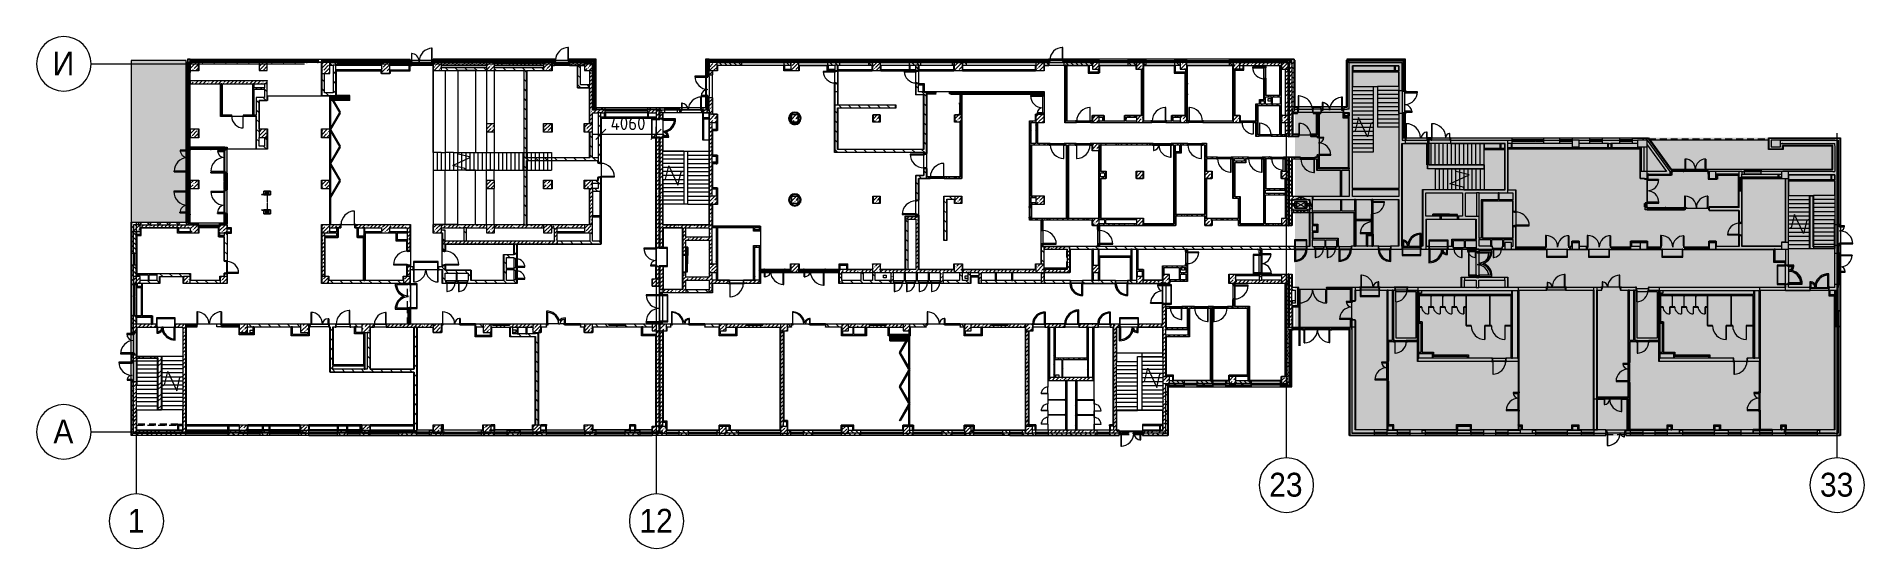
# Model space of a CAD drawing. Header units: millimetres. Extents: x -7229 to 196340, y -8553 to 29000.
# Drawn here: x -7229 to 127010, y -8553 to 29000 of the extents above; entities that cross this region are included whole.
import ezdxf

# ---------------------------------------------------------------- set-up
doc = ezdxf.new("R2010")
doc.units = ezdxf.units.MM
doc.linetypes.add('200_ШТРИХ__ш1_п0_6_', pattern=[800, 500, -300])
doc.linetypes.add('Осевая', pattern=[15875, 3175, -2381.25, 7937.5, -2381.25])
for name, color, linetype, lineweight in [('A-ANNO-DIMS', 7, 'Continuous', 9), ('A-ANNO-DIMS-500', 7, 'Continuous', 9), ('A-DETL', 7, 'Continuous', 5), ('A-DETL-2', 7, 'Continuous', 30), ('A-DETL-MBND-1', 7, '200_ШТРИХ__ш1_п0_6_', 9), ('A-DOOR', 7, 'Continuous', 5), ('A-GENM', 7, 'Continuous', 5), ('A-GLAZ', 7, 'Continuous', 5), ('A-GLAZ-CURT', 7, 'Continuous', 5), ('A-GLAZ-CWMG', 7, 'Continuous', 5), ('A-WALL', 7, 'Continuous', 5), ('A-WALL-1', 7, 'Continuous', 9), ('I-WALL', 7, 'Continuous', 5), ('M-EQPM', 7, 'Continuous', 5), ('S-COLS', 7, 'Continuous', 5), ('S-STRS', 7, 'Continuous', 5), ('S-STRS-MBND', 7, 'Continuous', 5), ('Оси', 7, 'Continuous', 9), ('Оси-1', 7, 'Continuous', 20), ('Оси-2', 7, 'Осевая', 9)]:
    doc.layers.add(name, color=color, linetype=linetype, lineweight=lineweight)
for name, color, linetype, lineweight, true_color in [('A-DETL-1', 7, 'Continuous', 5, 0x737373), ('A-DETL-GENF-2', 7, 'Continuous', 5, 0xaaaaaa), ('A-DETL-GENF-3', 7, 'Continuous', 5, 0xe2e2e2), ('A-DETL-GENF-4', 7, 'Continuous', 5, 0xb7b7b7), ('A-DOOR-1', 7, 'Continuous', 5, 0xb7b7b7), ('A-DOOR-2', 7, 'Continuous', 5, 0x737373), ('A-DOOR-3', 7, 'Continuous', 5, 0xe2e2e2), ('A-DOOR-4', 7, 'Continuous', 5, 0xaaaaaa), ('A-DOOR-FRAM-1', 7, 'Continuous', 5, 0xb7b7b7), ('A-DOOR-FRAM-2', 7, 'Continuous', 5, 0xe2e2e2), ('A-DOOR-FRAM-3', 7, 'Continuous', 5, 0xaaaaaa), ('A-FLOR-1', 7, 'Continuous', 5, 0xb7b7b7), ('A-FLOR-2', 7, 'Continuous', 5, 0xaaaaaa), ('A-GENM-1', 7, 'Continuous', 5, 0x737373), ('A-GENM-2', 7, 'Continuous', 5, 0xe2ddcd), ('A-GLAZ-1', 7, 'Continuous', 5, 0x737373), ('A-GLAZ-CURT-1', 7, 'Continuous', 5, 0x737373), ('A-GLAZ-CWMG-1', 7, 'Continuous', 5, 0x383e42), ('A-GLAZ-CWMG-2', 7, 'Continuous', 5, 0x737373), ('A-WALL-2', 7, 'Continuous', 5, 0x737373), ('A-WALL-3', 7, 'Continuous', 9, 0x737373), ('I-WALL-1', 7, 'Continuous', 5, 0xe7e7e7), ('I-WALL-2', 7, 'Continuous', 5, 0x737373), ('I-WALL-3', 7, 'Continuous', 5, 0x787878), ('M-EQPM-1', 7, 'Continuous', 5, 0x737373), ('S-COLS-1', 7, 'Continuous', 5, 0x737373), ('S-STRS-1', 7, 'Continuous', 5, 0x737373), ('S-STRS-MBND-1', 7, 'Continuous', 5, 0x737373)]:
    doc.layers.add(name, color=color, linetype=linetype, lineweight=lineweight, true_color=true_color)
doc.layers.add('A-DETL-GENF-1', color=7, linetype='Continuous', lineweight=9, true_color=0xc0c0c0, transparency=0.4)
doc.styles.add('Arial', font='arial.ttf', dxfattribs={"width": 0.9, "height": 1750})
doc.styles.add('ISOCPEUR', font='isocpeur.ttf', dxfattribs={"width": 0.9, "height": 1000})
doc.dimstyles.new('ISO-2_0_0_9К_Средний_округл2', dxfattribs={"dimscale": 304.8, "dimtxt": 995.981176, "dimasz": 2.46063, "dimexe": 1.968504, "dimexo": 0, "dimgap": 0, "dimtad": 1, "dimdec": 0, "dimrnd": 10, "dimzin": 0, "dimdsep": 46, "dimtxsty": 'ISOCPEUR', "dimblk1": 'OBLIQUE', "dimblk2": 'OBLIQUE', "dimsah": 1, "dimcen": 0.09, "dimdle": 1.968504, "dimazin": 0, "dimtfac": 1, "dimtdec": 4, "dimtix": 1, "dimtmove": 0, "dimatfit": 3, "dimfxl": 1, "dimtvp": 1, "dimtolj": 1, "dimtzin": 0, "dimarcsym": 2})
pattern_1 = [(45, (0, 0), (-285.1231, 285.1231), []), (45, (285.12, 0), (-285.1231, 285.1231), [504.031, -100.806, 16.764, -84.042])]
pattern_2 = [(45, (0, 0), (-353.5534, 353.5534), []), (135, (0, 0), (-353.5534, -353.5534), [])]
pattern_3 = [(135, (0, 0), (-377.1708, -377.1708), [533.4, -88.9, 17.78, -88.9]), (135, (0, 376.94), (-377.1708, -377.1708), []), (50, (0, 0), (637.6445, -55.7866), [66.675, -733.425]), (355, (0, 0), (-123.3494, 668.699), [53.34, -586.74]), (100.451, (53.14, -4.65), (514.299, 612.908), [56.665, -623.315]), (46.184, (0, 177.8), (948.7764, -147.15), [100.012, -1100.137]), (96.636, (79.1, 165.5), (830.909, 865.997), [84.998, -934.973]), (351.184, (0, 177.8), (830.918, 865.988), [80.01, -880.11]), (21, (88.9, 133.35), (530.6506, -357.9283), [66.675, -733.425]), (326, (88.9, 133.35), (216.308, 644.6585), [53.34, -586.74]), (71.451, (133.1, 103.5), (746.9596, 286.7243), [56.665, -623.315]), (37.5, (0, 0), (10.81053, 295.9426), [16.764, -562.864, 16.764, -578.866, -588.962]), (37.5, (0, 0), (10.81053, 295.9426), [-1175.258, 16.764, -572.198]), (7.5, (0, 0), (233.8692, 350.6318), [16.764, -322.834, 16.764, -549.529, -224.472]), (7.5, (0, 0), (233.8692, 350.6318), [-905.891, 16.764, -207.708]), (327.5, (-198.25, 0), (474.5678, -20.0513), [16.764, -205.486, 16.764, -676.656, -920.115]), (327.5, (-198.25, 0), (474.5678, -20.0513), [-915.67, 16.764, -903.351]), (317.5, (-287.15, 0), (518.4522, 88.9934), [16.764, -272.161, 16.764, -443.738, -653.415]), (317.5, (-287.15, 0), (518.4522, 88.9934), [-749.427, 16.764, -636.651])]
pattern_4 = [(135, (0, 0), (-353.5534, -353.5534), [])]
pattern_5 = [(135, (0, 0), (-176.7767, -176.7767), [])]
pattern_6 = [(135, (1826.41, 114.685), (-14.14214, -14.14214), []), (225, (1826.41, 114.685), (14.14214, -14.14214), [])]
pattern_7 = [(45, (-296.384, 114.685), (-14.1421, 14.1421), []), (135, (-296.384, 114.685), (-14.1421, -14.1421), [])]
pattern_8 = [(135, (1751.41, 114.685), (-14.14214, -14.14214), []), (225, (1751.41, 114.685), (14.14214, -14.14214), [])]
pattern_9 = [(45, (-371.384, 114.685), (-14.1421, 14.1421), []), (135, (-371.384, 114.685), (-14.1421, -14.1421), [])]
pattern_10 = [(135, (1826.41, 164.685), (-14.14214, -14.14214), []), (225, (1826.41, 164.685), (14.14214, -14.14214), [])]
pattern_11 = [(45, (-296.384, 164.685), (-14.1421, 14.1421), []), (135, (-296.384, 164.685), (-14.1421, -14.1421), [])]
pattern_12 = [(45, (0, 0), (-176.7767, 176.7767), [])]
pattern_13 = [(135, (1601.41, 114.685), (-14.14214, -14.14214), []), (225, (1601.41, 114.685), (14.14214, -14.14214), [])]
pattern_14 = [(45, (-521.384, 114.685), (-14.1421, 14.1421), []), (135, (-521.384, 114.685), (-14.1421, -14.1421), [])]
pattern_15 = [(135, (1751.41, 164.685), (-14.14214, -14.14214), []), (225, (1751.41, 164.685), (14.14214, -14.14214), [])]
pattern_16 = [(45, (-371.384, 164.685), (-14.1421, 14.1421), []), (135, (-371.384, 164.685), (-14.1421, -14.1421), [])]
pattern_17 = [(45, (0, 0), (-427.684, 427.684), []), (45, (285.1, 0), (-427.684, 427.684), [])]
pattern_18 = [(135, (1751.41, 174.685), (-14.14214, -14.14214), []), (225, (1751.41, 174.685), (14.14214, -14.14214), [])]
pattern_19 = [(45, (-371.384, 174.685), (-14.1421, 14.1421), []), (135, (-371.384, 174.685), (-14.1421, -14.1421), [])]
pattern_20 = [(135, (1826.41, 174.685), (-14.14214, -14.14214), []), (225, (1826.41, 174.685), (14.14214, -14.14214), [])]
pattern_21 = [(45, (-296.384, 174.685), (-14.1421, 14.1421), []), (135, (-296.384, 174.685), (-14.1421, -14.1421), [])]
pattern_22 = [(135, (1951.41, 164.685), (-14.14214, -14.14214), []), (225, (1951.41, 164.685), (14.14214, -14.14214), [])]
pattern_23 = [(45, (-171.384, 164.685), (-14.1421, 14.1421), []), (135, (-171.384, 164.685), (-14.1421, -14.1421), [])]
pattern_24 = [(45, (0, 0), (-530.33, 530.33), []), (135, (0, 0), (-530.33, -530.33), [])]

msp = doc.modelspace()

# ---------------------------------------------------------------- texts
at = {"layer": 'Оси', "char_height": 1750, "attachment_point": 1, "style": 'Arial'}
for s, insert, width in [('\\fArial|b0|i0|c204|p34|;\\W.9;И', (-6051.1, 27905.2), 1948.101), ('\\fArial|b0|i0|c204|p34|;\\W.9;А', (-5992.6, 905.2), 1803.797), ('23', (83296.9, -3003), 3030.379), ('33', (123746.9, -3003), 3030.379), ('\\fArial|b0|i0|c204|p34|;\\W.9;1', (-527.6, -5649.6), 1515.189), ('12', (37046.9, -5649.6), 3030.379)]:
    msp.add_mtext(s, dxfattribs=dict(at, insert=insert, width=width))

# ---------------------------------------------------------------- blocks, each defined once
blk = doc.blocks.new('BSC_Колонна _Прямоугольная - 600х600-23286269-1_2_3_птичка зашивка')
at = {"layer": 'S-COLS'}
h = blk.add_hatch(dxfattribs=at)
h.set_pattern_fill('FP_2', color=256, style=0, pattern_type=2)
h.set_pattern_definition([(45, (-29509.74, -7600), (-285.123, 285.123), []), (45, (-29224.6, -7600), (-285.123, 285.123), [504.031, -100.806, 16.764, -84.042])])
h.paths.add_polyline_path([(119, -300), (300, -300), (300, 300), (-300, 300), (-300, -300), (100, -300)])
for p, q in [((300, 300), (-300, 300)), ((-300, 300), (-300, -300)), ((300, -300), (300, 300)), ((-300, -300), (300, -300))]:
    blk.add_line(p, q, dxfattribs=at)
blk = doc.blocks.new('BSC_Колонна _Прямоугольная - 500х500-23286270-1_2_3_птичка зашивка')
at = {"layer": 'S-COLS'}
h = blk.add_hatch(dxfattribs=at)
h.set_pattern_fill('FP_3', color=256, style=0, pattern_type=2)
h.set_pattern_definition([(45, (-38790, -7650), (-285.123, 285.123), []), (45, (-38504.88, -7650), (-285.123, 285.123), [504.031, -100.806, 16.764, -84.042])])
h.paths.add_polyline_path([(250, -250), (250, 250), (-250, 250), (-250, -250), (204, -250)])
for p, q in [((250, 250), (-250, 250)), ((-250, 250), (-250, -250)), ((250, -250), (250, 250)), ((-250, -250), (250, -250))]:
    blk.add_line(p, q, dxfattribs=at)
blk = doc.blocks.new('BSC_Колонна _Прямоугольная - 500х500-V1-1_2_3_птичка зашивка')
at = {"layer": 'S-COLS'}
h = blk.add_hatch(dxfattribs=at)
h.set_pattern_fill('FP_4', color=256, style=0, pattern_type=2)
h.set_pattern_definition([(45, (-43160, -7650), (-285.123, 285.123), []), (45, (-42874.88, -7650), (-285.123, 285.123), [504.031, -100.806, 16.764, -84.042])])
h.paths.add_polyline_path([(250, -250), (250, 250), (-250, 250), (-250, -250)])
for p, q in [((250, 250), (-250, 250)), ((-250, 250), (-250, -250)), ((250, -250), (250, 250)), ((-250, -250), (250, -250))]:
    blk.add_line(p, q, dxfattribs=at)
blk = doc.blocks.new('BSC_Колонна _Прямоугольная - 500х500-V2-1_2_3_птичка зашивка')
at = {"layer": 'S-COLS'}
h = blk.add_hatch(dxfattribs=at)
h.set_pattern_fill('FP_5', color=256, style=0, pattern_type=2)
h.set_pattern_definition([(45, (-47660, -7650), (-285.123, 285.123), []), (45, (-47374.88, -7650), (-285.123, 285.123), [504.031, -100.806, 16.764, -84.042])])
h.paths.add_polyline_path([(250, -250), (250, 250), (-250, 250), (-250, -250), (-30, -250)])
for p, q in [((250, 250), (-250, 250)), ((-250, 250), (-250, -250)), ((250, -250), (250, 250)), ((-250, -250), (250, -250))]:
    blk.add_line(p, q, dxfattribs=at)
blk = doc.blocks.new('BSC_Колонна _Прямоугольная - 500х500-V3-1_2_3_птичка зашивка')
at = {"layer": 'S-COLS'}
h = blk.add_hatch(dxfattribs=at)
h.set_pattern_fill('FP_6', color=256, style=0, pattern_type=2)
h.set_pattern_definition([(45, (-52160, -7650), (-285.123, 285.123), []), (45, (-51874.88, -7650), (-285.123, 285.123), [504.031, -100.806, 16.764, -84.042])])
h.paths.add_polyline_path([(-250, -250), (250, -250), (250, 250), (-250, 250), (-250, 30)])
for p, q in [((250, 250), (-250, 250)), ((-250, 250), (-250, -250)), ((250, -250), (250, 250)), ((-250, -250), (250, -250))]:
    blk.add_line(p, q, dxfattribs=at)
blk = doc.blocks.new('BSC_Колонна _Прямоугольная - 500х500-V4-1_2_3_птичка зашивка')
at = {"layer": 'S-COLS'}
h = blk.add_hatch(dxfattribs=at)
h.set_pattern_fill('FP_7', color=256, style=0, pattern_type=2)
h.set_pattern_definition([(45, (-61160, -7650), (-285.1231, 285.1231), []), (45, (-60874.88, -7650), (-285.123, 285.123), [504.031, -100.806, 16.764, -84.042])])
h.paths.add_polyline_path([(250, -250), (250, 250), (-250, 250), (-250, -250)])
for p, q in [((250, 250), (-250, 250)), ((-250, 250), (-250, -250)), ((250, -250), (250, 250)), ((-250, -250), (250, -250))]:
    blk.add_line(p, q, dxfattribs=at)
blk = doc.blocks.new('BSC_Колонна _Прямоугольная - 600х600-V5-1_2_3_птичка зашивка')
at = {"layer": 'S-COLS'}
h = blk.add_hatch(dxfattribs=at)
h.set_pattern_fill('FP_8', color=256, style=0, pattern_type=2)
h.set_pattern_definition([(45, (-25860, -200), (-285.123, 285.123), []), (45, (-25574.88, -200), (-285.123, 285.123), [504.031, -100.806, 16.764, -84.042])])
h.paths.add_polyline_path([(300, -300), (300, 300), (-300, 300), (-300, -300)])
for p, q in [((300, 300), (-300, 300)), ((-300, 300), (-300, -300)), ((300, -300), (300, 300)), ((-300, -300), (300, -300))]:
    blk.add_line(p, q, dxfattribs=at)
blk = doc.blocks.new('BSC_Колонна _Прямоугольная - 600х600-V6-1_2_3_птичка зашивка')
at = {"layer": 'S-COLS'}
h = blk.add_hatch(dxfattribs=at)
h.set_pattern_fill('FP_9', color=256, style=0, pattern_type=2)
h.set_pattern_definition([(45, (-29509.74, -200), (-285.123, 285.123), []), (45, (-29224.6, -200), (-285.123, 285.123), [504.031, -100.806, 16.764, -84.042])])
h.paths.add_polyline_path([(300, -300), (300, 300), (-300, 300), (-300, -300)])
for p, q in [((300, 300), (-300, 300)), ((-300, 300), (-300, -300)), ((300, -300), (300, 300)), ((-300, -300), (300, -300))]:
    blk.add_line(p, q, dxfattribs=at)
blk = doc.blocks.new('BSC_Колонна _Прямоугольная - 500х500-V7-1_2_3_птичка зашивка')
at = {"layer": 'S-COLS'}
h = blk.add_hatch(dxfattribs=at)
h.set_pattern_fill('FP_10', color=256, style=0, pattern_type=2)
h.set_pattern_definition([(45, (-38790, -150), (-285.123, 285.123), []), (45, (-38504.88, -150), (-285.123, 285.123), [504.031, -100.806, 16.764, -84.042])])
h.paths.add_polyline_path([(250, -250), (250, 250), (-250, 250), (-250, -250), (204, -250)])
for p, q in [((250, 250), (-250, 250)), ((-250, 250), (-250, -250)), ((250, -250), (250, 250)), ((-250, -250), (250, -250))]:
    blk.add_line(p, q, dxfattribs=at)
blk = doc.blocks.new('BSC_Колонна _Прямоугольная - 500х500-V8-1_2_3_птичка зашивка')
at = {"layer": 'S-COLS'}
h = blk.add_hatch(dxfattribs=at)
h.set_pattern_fill('FP_11', color=256, style=0, pattern_type=2)
h.set_pattern_definition([(45, (-43160, -150), (-285.123, 285.123), []), (45, (-42874.88, -150), (-285.123, 285.123), [504.031, -100.806, 16.764, -84.042])])
h.paths.add_polyline_path([(250, -250), (250, 250), (-250, 250), (-250, -250)])
for p, q in [((250, 250), (-250, 250)), ((-250, 250), (-250, -250)), ((250, -250), (250, 250)), ((-250, -250), (250, -250))]:
    blk.add_line(p, q, dxfattribs=at)
blk = doc.blocks.new('BSC_Колонна _Прямоугольная - 500х500-V9-1_2_3_птичка зашивка')
at = {"layer": 'S-COLS'}
h = blk.add_hatch(dxfattribs=at)
h.set_pattern_fill('FP_12', color=256, style=0, pattern_type=2)
h.set_pattern_definition([(45, (-47660, -150), (-285.123, 285.123), []), (45, (-47374.88, -150), (-285.123, 285.123), [504.031, -100.806, 16.764, -84.042])])
h.paths.add_polyline_path([(250, -250), (250, 250), (-250, 250), (-250, -250)])
for p, q in [((250, 250), (-250, 250)), ((-250, 250), (-250, -250)), ((250, -250), (250, 250)), ((-250, -250), (250, -250))]:
    blk.add_line(p, q, dxfattribs=at)
blk = doc.blocks.new('BSC_Колонна _Прямоугольная - 500х500-V10-1_2_3_птичка зашивка')
at = {"layer": 'S-COLS'}
h = blk.add_hatch(dxfattribs=at)
h.set_pattern_fill('FP_13', color=256, style=0, pattern_type=2)
h.set_pattern_definition([(45, (-52160, -150), (-285.123, 285.123), []), (45, (-51874.88, -150), (-285.123, 285.123), [504.031, -100.806, 16.764, -84.042])])
h.paths.add_polyline_path([(-250, -250), (250, -250), (250, 250), (-250, 250), (-250, -245)])
for p, q in [((250, 250), (-250, 250)), ((-250, 250), (-250, -250)), ((250, -250), (250, 250)), ((-250, -250), (250, -250))]:
    blk.add_line(p, q, dxfattribs=at)
blk = doc.blocks.new('BSC_Колонна _Прямоугольная - 500х500-V11-1_2_3_птичка зашивка')
at = {"layer": 'S-COLS'}
h = blk.add_hatch(dxfattribs=at)
h.set_pattern_fill('FP_14', color=256, style=0, pattern_type=2)
h.set_pattern_definition([(45, (-61160, -150), (-285.123, 285.123), []), (45, (-60874.88, -150), (-285.123, 285.123), [504.031, -100.806, 16.764, -84.042])])
h.paths.add_polyline_path([(-250, -250), (250, -250), (250, 250), (-250, 250), (-250, -30)])
for p, q in [((250, 250), (-250, 250)), ((-250, 250), (-250, -250)), ((250, -250), (250, 250)), ((-250, -250), (250, -250))]:
    blk.add_line(p, q, dxfattribs=at)
blk = doc.blocks.new('BSC_Колонна _Прямоугольная - 500х500-V12-1_2_3_птичка зашивка')
at = {"layer": 'S-COLS'}
h = blk.add_hatch(dxfattribs=at)
h.set_pattern_fill('FP_15', color=256, style=0, pattern_type=2)
h.set_pattern_definition([(45, (-65660, -150), (-285.1231, 285.1231), []), (45, (-65374.88, -150), (-285.1231, 285.1231), [504.031, -100.806, 16.764, -84.042])])
h.paths.add_polyline_path([(250, -250), (250, 250), (-250, 250), (-250, -250)])
for p, q in [((250, 250), (-250, 250)), ((-250, 250), (-250, -250)), ((250, -250), (250, 250)), ((-250, -250), (250, -250))]:
    blk.add_line(p, q, dxfattribs=at)
blk = doc.blocks.new('BSC_Колонна _Прямоугольная - 500х500-V13-1_2_3_птичка зашивка')
at = {"layer": 'S-COLS'}
h = blk.add_hatch(dxfattribs=at)
h.set_pattern_fill('FP_16', color=256, style=0, pattern_type=2)
h.set_pattern_definition([(45, (-75730, -3800), (-285.1231, 285.1231), []), (45, (-75444.88, -3800), (-285.1231, 285.1231), [504.031, -100.806, 16.764, -84.042])])
h.paths.add_polyline_path([(120, -250), (250, -250), (245, 250), (-250, 250), (-250, -250), (-30, -250)])
for p, q in [((250, 250), (-250, 250)), ((-250, 250), (-250, -250)), ((250, -250), (250, 250)), ((-250, -250), (250, -250))]:
    blk.add_line(p, q, dxfattribs=at)
blk = doc.blocks.new('BSC_Колонна _Прямоугольная - 500х500-V14-1_2_3_птичка зашивка')
at = {"layer": 'S-COLS'}
h = blk.add_hatch(dxfattribs=at)
h.set_pattern_fill('FP_17', color=256, style=0, pattern_type=2)
h.set_pattern_definition([(45, (-80600, -3800), (-285.1231, 285.1231), []), (45, (-80314.88, -3800), (-285.1231, 285.1231), [504.031, -100.806, 16.764, -84.042])])
h.paths.add_polyline_path([(-250, -250), (250, -250), (250, 250), (-250, 250), (-250, -217)])
for p, q in [((250, 250), (-250, 250)), ((-250, 250), (-250, -250)), ((250, -250), (250, 250)), ((-250, -250), (250, -250))]:
    blk.add_line(p, q, dxfattribs=at)
blk = doc.blocks.new('BSC_Колонна _Прямоугольная - 500х500-V15-1_2_3_птичка зашивка')
at = {"layer": 'S-COLS'}
h = blk.add_hatch(dxfattribs=at)
h.set_pattern_fill('FP_18', color=256, style=0, pattern_type=2)
h.set_pattern_definition([(45, (-65660, -7650), (-285.1231, 285.1231), []), (45, (-65374.88, -7650), (-285.1231, 285.1231), [504.031, -100.806, 16.764, -84.042])])
h.paths.add_polyline_path([(-30, -250), (250, -250), (250, 22), (220, 22), (220, 30), (250, 30), (250, 250), (-250, 250), (-250, -250)])
for p, q in [((220, 250), (-250, 250)), ((-250, 250), (-250, -250)), ((250, -250), (250, 22)), ((-250, -250), (250, -250))]:
    blk.add_line(p, q, dxfattribs=at)
blk = doc.blocks.new('BSC_Колонна _Прямоугольная - 600х600-23205240-1_2_3_птичка зашивка')
at = {"layer": 'S-COLS'}
h = blk.add_hatch(dxfattribs=at)
h.set_pattern_fill('FP_19', color=256, style=0, pattern_type=2)
h.set_pattern_definition([(45, (-66460, -12000), (-285.1231, 285.1231), []), (45, (-66174.88, -12000), (-285.1231, 285.1231), [504.031, -100.806, 16.764, -84.042])])
h.paths.add_polyline_path([(300, -300), (300, 300), (-300, 300), (-300, -300), (100, -300)])
for p, q in [((300, 300), (-300, 300)), ((-300, 300), (-300, -300)), ((300, -300), (300, 300)), ((-300, -300), (300, -300))]:
    blk.add_line(p, q, dxfattribs=at)
blk = doc.blocks.new('BSC_Колонна _Прямоугольная - 600х800-24078684-1_2_3_птичка зашивка')
at = {"layer": 'S-COLS'}
h = blk.add_hatch(dxfattribs=at)
h.set_pattern_fill('FP_20', color=256, style=0, pattern_type=2)
h.set_pattern_definition([(45, (-14010, -26700), (-285.123, 285.123), []), (45, (-13724.88, -26700), (-285.123, 285.123), [504.031, -100.806, 16.764, -84.042])])
h.paths.add_polyline_path([(-271, -400), (300, -400), (300, 400), (-300, 400), (-300, -400)])
for p, q in [((300, 400), (-300, 400)), ((-300, 400), (-300, -400)), ((300, -400), (300, 400)), ((-300, -400), (300, -400))]:
    blk.add_line(p, q, dxfattribs=at)
blk = doc.blocks.new('BSC_Колонна _Прямоугольная - 600х600-V16-1_2_3_птичка зашивка')
at = {"layer": 'S-COLS'}
h = blk.add_hatch(dxfattribs=at)
h.set_pattern_fill('FP_22', color=256, style=0, pattern_type=2)
h.set_pattern_definition([(45, (-14010, -14900), (-285.123, 285.123), []), (45, (-13724.88, -14900), (-285.123, 285.123), [504.031, -100.806, 16.764, -84.042])])
h.paths.add_polyline_path([(-271, -300), (300, -300), (300, 300), (-300, 300), (-300, -300)])
for p, q in [((300, 300), (-300, 300)), ((-300, 300), (-300, -300)), ((300, -300), (300, 300)), ((-300, -300), (300, -300))]:
    blk.add_line(p, q, dxfattribs=at)
blk = doc.blocks.new('BSC_Колонна _Прямоугольная - 600х600-23295697-1_2_3_птичка зашивка')
at = {"layer": 'S-COLS'}
h = blk.add_hatch(dxfattribs=at)
h.set_pattern_fill('FP_23', color=256, style=0, pattern_type=2)
h.set_pattern_definition([(45, (-14010, -18150), (-285.123, 285.123), []), (45, (-13724.88, -18150), (-285.123, 285.123), [504.031, -100.806, 16.764, -84.042])])
h.paths.add_polyline_path([(300, -300), (300, 300), (-300, 300), (-300, -300), (-271, -300)])
for p, q in [((300, 300), (-300, 300)), ((-300, 300), (-300, -300)), ((300, -300), (300, 300)), ((-300, -300), (300, -300))]:
    blk.add_line(p, q, dxfattribs=at)
blk = doc.blocks.new('BSC_Колонна _Прямоугольная - 600х600-V17-1_2_3_птичка зашивка')
at = {"layer": 'S-COLS'}
h = blk.add_hatch(dxfattribs=at)
h.set_pattern_fill('FP_24', color=256, style=0, pattern_type=2)
h.set_pattern_definition([(45, (-14010, -21900), (-285.123, 285.123), []), (45, (-13724.88, -21900), (-285.123, 285.123), [504.031, -100.806, 16.764, -84.042])])
h.paths.add_polyline_path([(206, -300), (300, -300), (300, 300), (-300, 300), (-300, -300), (-271, -300)])
for p, q in [((300, 300), (-300, 300)), ((-300, 300), (-300, -300)), ((300, -300), (300, 300)), ((-300, -300), (300, -300))]:
    blk.add_line(p, q, dxfattribs=at)
blk = doc.blocks.new('BSC_Колонна _Прямоугольная - 600х600-V18-1_2_3_птичка зашивка')
at = {"layer": 'S-COLS'}
h = blk.add_hatch(dxfattribs=at)
h.set_pattern_fill('FP_25', color=256, style=0, pattern_type=2)
h.set_pattern_definition([(45, (-25860, -7600), (-285.123, 285.123), []), (45, (-25574.88, -7600), (-285.123, 285.123), [504.031, -100.806, 16.764, -84.042])])
h.paths.add_polyline_path([(-111, -300), (300, -300), (300, 300), (-300, 300), (-300, -300)])
for p, q in [((300, 300), (-300, 300)), ((-300, 300), (-300, -300)), ((300, -300), (300, 300)), ((-300, -300), (300, -300))]:
    blk.add_line(p, q, dxfattribs=at)
blk = doc.blocks.new('BSC_Колонна _Прямоугольная - 600х600-V19-1_2_3_птичка зашивка')
at = {"layer": 'S-COLS'}
h = blk.add_hatch(dxfattribs=at)
h.set_pattern_fill('FP_26', color=256, style=0, pattern_type=2)
h.set_pattern_definition([(45, (-26110, -26800), (-285.123, 285.123), []), (45, (-25824.88, -26800), (-285.123, 285.123), [504.031, -100.806, 16.764, -84.042])])
h.paths.add_polyline_path([(257, -300), (300, -300), (300, 300), (-300, 300), (-300, -300)])
for p, q in [((300, 300), (-300, 300)), ((-300, 300), (-300, -300)), ((300, -300), (300, 300)), ((-300, -300), (300, -300))]:
    blk.add_line(p, q, dxfattribs=at)
blk = doc.blocks.new('BSC_Колонна _Прямоугольная - 600х600-V20-1_2_3_птичка зашивка')
at = {"layer": 'S-COLS'}
h = blk.add_hatch(dxfattribs=at)
h.set_pattern_fill('FP_27', color=256, style=0, pattern_type=2)
h.set_pattern_definition([(45, (-26110, -14900), (-285.123, 285.123), []), (45, (-25824.88, -14900), (-285.123, 285.123), [504.031, -100.806, 16.764, -84.042])])
h.paths.add_polyline_path([(300, -300), (300, 300), (-300, 300), (-300, -300)])
for p, q in [((300, 300), (-300, 300)), ((-300, 300), (-300, -300)), ((300, -300), (300, 300)), ((-300, -300), (300, -300))]:
    blk.add_line(p, q, dxfattribs=at)
blk = doc.blocks.new('BSC_Колонна _Прямоугольная - 600х600-V21-1_2_3_птичка зашивка')
at = {"layer": 'S-COLS'}
h = blk.add_hatch(dxfattribs=at)
h.set_pattern_fill('FP_28', color=256, style=0, pattern_type=2)
h.set_pattern_definition([(45, (-66460, -17000), (-285.1231, 285.1231), []), (45, (-66174.88, -17000), (-285.1231, 285.1231), [504.031, -100.806, 16.764, -84.042])])
h.paths.add_polyline_path([(-300, -300), (300, -300), (300, 300), (-300, 300), (-300, -250)])
for p, q in [((300, 300), (-300, 300)), ((-300, 300), (-300, -300)), ((300, -300), (300, 300)), ((-300, -300), (300, -300))]:
    blk.add_line(p, q, dxfattribs=at)
blk = doc.blocks.new('BSC_Колонна _Прямоугольная - 500х500-23287078-1_2_3_птичка зашивка')
at = {"layer": 'S-COLS'}
h = blk.add_hatch(dxfattribs=at)
h.set_pattern_fill('FP_29', color=256, style=0, pattern_type=2)
h.set_pattern_definition([(45, (-84450, -22950), (-285.1231, 285.1231), []), (45, (-84164.88, -22950), (-285.1231, 285.1231), [504.031, -100.806, 16.764, -84.042])])
h.paths.add_polyline_path([(250, -250), (250, 250), (-250, 250), (-250, -250), (58, -250)])
for p, q in [((250, 250), (-250, 250)), ((-250, 250), (-250, -250)), ((250, -250), (250, 250)), ((-250, -250), (250, -250))]:
    blk.add_line(p, q, dxfattribs=at)
blk = doc.blocks.new('110_Дверь_СКБ_1Ст_Внутренняя1 - Д-8 950x2100h_охрана-31784688-1_2_3_птичка зашивка')
at = {"layer": 'A-DOOR-1'}
for p, q in [((437.5, 950), (397.5, 950)), ((397.5, 950), (397.5, 100)), ((397.5, 100), (437.5, 100)), ((437.5, 100), (437.5, 950))]:
    blk.add_line(p, q, dxfattribs=at)
blk.add_arc((437.5, 100), 850, 90, 180, dxfattribs=at)
at = {"layer": 'A-DOOR-FRAM-1'}
for p, q in [((-422.5, 108), (-492.5, 108)), ((-492.5, 108), (-492.5, 100)), ((-492.5, 100), (-422.5, 100)), ((-437.5, 100), (-462.5, 100)), ((-462.5, 100), (-462.5, -100)), ((-412.5, 100), (-437.5, 100)), ((-437.5, 100), (-437.5, 20)), ((-437.5, -100), (-437.5, 100)), ((-422.5, 100), (-437.5, 100)), ((-437.5, 100), (-437.5, 99)), ((-437.5, 99), (-422.5, 99)), ((-437.5, 20), (-402.5, 20)), ((-422.5, 20), (-437.5, 20)), ((-437.5, 20), (-437.5, -100)), ((-422.5, 100), (-422.5, 108)), ((-422.5, 99), (-422.5, 100)), ((-422.5, -100), (-422.5, 20)), ((-412.5, 60), (-412.5, 100)), ((-402.5, 60), (-412.5, 60)), ((-402.5, 20), (-402.5, 60)), ((437.5, 60), (427.5, 60)), ((427.5, 60), (427.5, 20)), ((427.5, 20), (462.5, 20)), ((437.5, 100), (437.5, 60)), ((462.5, 100), (437.5, 100)), ((517.5, 108), (447.5, 108)), ((447.5, 108), (447.5, 100)), ((462.5, 100), (447.5, 100)), ((447.5, 100), (447.5, 99)), ((447.5, 100), (517.5, 100)), ((447.5, 99), (462.5, 99)), ((462.5, 20), (447.5, 20)), ((447.5, 20), (447.5, -100)), ((462.5, 20), (462.5, 100)), ((487.5, 100), (462.5, 100)), ((462.5, 100), (462.5, -100)), ((462.5, 99), (462.5, 100)), ((462.5, -100), (462.5, 20)), ((487.5, -100), (487.5, 100)), ((517.5, 100), (517.5, 108)), ((-422.5, -100), (-492.5, -100)), ((-492.5, -100), (-492.5, -108)), ((-492.5, -108), (-422.5, -108)), ((-462.5, -100), (-437.5, -100)), ((-437.5, -100), (-422.5, -100)), ((-422.5, -108), (-422.5, -100)), ((447.5, -100), (462.5, -100)), ((517.5, -100), (447.5, -100)), ((447.5, -100), (447.5, -108)), ((447.5, -108), (517.5, -108)), ((462.5, -100), (487.5, -100)), ((517.5, -108), (517.5, -100))]:
    blk.add_line(p, q, dxfattribs=at)
blk = doc.blocks.new('110_Дверь_СКБ_1Ст_Внутренняя1 - Д-8 950x2100h_охрана-32224770-1_2_3_птичка зашивка')
at = {"layer": 'A-DOOR-1'}
for p, q in [((437, 890), (397, 890)), ((397, 890), (397, 40)), ((397, 40), (437, 40)), ((437, 40), (437, 890))]:
    blk.add_line(p, q, dxfattribs=at)
blk.add_arc((437, 40), 850, 90, 180, dxfattribs=at)
at = {"layer": 'A-DOOR-FRAM-1'}
for p, q in [((-423, 48), (-493, 48)), ((-493, 48), (-493, 40)), ((-493, 40), (-423, 40)), ((-438, 40), (-463, 40)), ((-463, 40), (-463, -40)), ((-413, 40), (-438, 40)), ((-438, 40), (-438, -40)), ((-438, -40), (-438, 40)), ((-423, 40), (-438, 40)), ((-438, 40), (-438, 39)), ((-438, 39), (-423, 39)), ((-423, 40), (-423, 48)), ((-423, 39), (-423, 40)), ((-413, 0), (-413, 40)), ((-403, 0), (-413, 0)), ((-403, -40), (-403, 0)), ((437, 0), (427, 0)), ((427, 0), (427, -40)), ((437, 40), (437, 0)), ((462, 40), (437, 40)), ((517, 48), (447, 48)), ((447, 48), (447, 40)), ((462, 40), (447, 40)), ((447, 40), (447, 39)), ((447, 40), (517, 40)), ((447, 39), (462, 39)), ((462, -40), (462, 40)), ((487, 40), (462, 40)), ((462, 40), (462, -40)), ((462, 39), (462, 40)), ((487, -40), (487, 40)), ((517, 40), (517, 48)), ((-423, -40), (-493, -40)), ((-493, -40), (-493, -48)), ((-493, -48), (-423, -48)), ((-463, -40), (-438, -40)), ((-423, -39), (-438, -39)), ((-438, -39), (-438, -40)), ((-438, -40), (-403, -40)), ((-438, -40), (-423, -40)), ((-423, -40), (-423, -39)), ((-423, -48), (-423, -40)), ((427, -40), (462, -40)), ((462, -39), (447, -39)), ((447, -39), (447, -40)), ((447, -40), (462, -40)), ((517, -40), (447, -40)), ((447, -40), (447, -48)), ((447, -48), (517, -48)), ((462, -40), (462, -39)), ((462, -40), (487, -40)), ((517, -48), (517, -40))]:
    blk.add_line(p, q, dxfattribs=at)
blk = doc.blocks.new('110_Дверь_СКБ_1Ст_Внутренняя1 - Д-7а_л__950x2100h_Туалет-32220591-1_2_3_птичка зашивка')
at = {"layer": 'A-DOOR-1'}
for p, q in [((487.5, 1060), (447.5, 1060)), ((447.5, 1060), (447.5, 110)), ((447.5, 110), (487.5, 110)), ((487.5, 110), (487.5, 1060))]:
    blk.add_line(p, q, dxfattribs=at)
blk.add_arc((487.5, 110), 950, 90, 180, dxfattribs=at)
at = {"layer": 'A-DOOR-FRAM-1'}
for p, q in [((-472.5, 118), (-542.5, 118)), ((-542.5, 118), (-542.5, 110)), ((-542.5, 110), (-472.5, 110)), ((-487.5, 110), (-512.5, 110)), ((-512.5, 110), (-512.5, -110)), ((-462.5, 110), (-487.5, 110)), ((-487.5, 110), (-487.5, 30)), ((-487.5, -110), (-487.5, 110)), ((-472.5, 110), (-487.5, 110)), ((-487.5, 110), (-487.5, 109)), ((-487.5, 109), (-472.5, 109)), ((-487.5, 30), (-452.5, 30)), ((-472.5, 30), (-487.5, 30)), ((-487.5, 30), (-487.5, -110)), ((-472.5, 110), (-472.5, 118)), ((-472.5, 109), (-472.5, 110)), ((-472.5, -110), (-472.5, 30)), ((-462.5, 70), (-462.5, 110)), ((-452.5, 70), (-462.5, 70)), ((-452.5, 30), (-452.5, 70)), ((487.5, 70), (477.5, 70)), ((477.5, 68.4), (477.5, 30)), ((477.5, 30), (512.5, 30)), ((487.5, 110), (487.5, 70)), ((512.5, 110), (487.5, 110)), ((567.5, 118), (497.5, 118)), ((497.5, 118), (497.5, 110)), ((512.5, 110), (497.5, 110)), ((497.5, 110), (497.5, 109)), ((497.5, 110), (567.5, 110)), ((497.5, 109), (512.5, 109)), ((512.5, 30), (497.5, 30)), ((497.5, 30), (497.5, -110)), ((512.5, 30), (512.5, 110)), ((537.5, 110), (512.5, 110)), ((512.5, 110), (512.5, -110)), ((512.5, 109), (512.5, 110)), ((512.5, -110), (512.5, 30)), ((537.5, -110), (537.5, 110)), ((567.5, 110), (567.5, 118)), ((-472.5, -110), (-542.5, -110)), ((-542.5, -110), (-542.5, -118)), ((-542.5, -118), (-472.5, -118)), ((-512.5, -110), (-487.5, -110)), ((-487.5, -110), (-472.5, -110)), ((-472.5, -118), (-472.5, -110)), ((497.5, -110), (512.5, -110)), ((567.5, -110), (497.5, -110)), ((497.5, -110), (497.5, -118)), ((497.5, -118), (567.5, -118)), ((512.5, -110), (537.5, -110)), ((567.5, -118), (567.5, -110))]:
    blk.add_line(p, q, dxfattribs=at)
blk = doc.blocks.new('110_Дверь_СКБ_2Ст - Д-2а_л_ Из коридора на лестницу-32216062-1_2_3_птичка зашивка')
at = {"layer": 'A-DOOR-1'}
for p, q in [((-637.5, 500), (-637.5, 100)), ((-587.5, 500), (-637.5, 500)), ((-637.5, 100), (-587.5, 100)), ((-587.5, 100), (-587.5, 500)), ((662.5, 1000), (612.5, 1000)), ((612.5, 1000), (612.5, 100)), ((612.5, 100), (662.5, 100)), ((662.5, 100), (662.5, 1000))]:
    blk.add_line(p, q, dxfattribs=at)
for centre, radius, start, end in [((-637.5, 100), 400, 360, 90), ((662.5, 100), 900, 90, 180)]:
    blk.add_arc(centre, radius, start, end, dxfattribs=at)
at = {"layer": 'A-DOOR-FRAM-1'}
for p, q in [((-672.5, 108), (-742.5, 108)), ((-742.5, 108), (-742.5, 100)), ((-742.5, 100), (-672.5, 100)), ((-637.5, 100), (-687.5, 100)), ((-687.5, 100), (-687.5, 20)), ((-687.5, 20), (-627.5, 20)), ((-672.5, 20), (-687.5, 20)), ((-687.5, 20), (-687.5, -100)), ((-672.5, 100), (-672.5, 108)), ((-672.5, -100), (-672.5, 20)), ((-637.5, 50), (-637.5, 100)), ((-627.5, 50), (-637.5, 50)), ((-627.5, 20), (-627.5, 50)), ((662.5, 50), (652.5, 50)), ((652.5, 50), (652.5, 20)), ((652.5, 20), (712.5, 20)), ((662.5, 100), (662.5, 50)), ((712.5, 100), (662.5, 100)), ((767.5, 108), (697.5, 108)), ((697.5, 108), (697.5, 100)), ((697.5, 100), (767.5, 100)), ((712.5, 20), (697.5, 20)), ((697.5, 20), (697.5, -100)), ((712.5, 20), (712.5, 100)), ((712.5, -100), (712.5, 20)), ((767.5, 100), (767.5, 108)), ((-672.5, -100), (-742.5, -100)), ((-742.5, -100), (-742.5, -108)), ((-742.5, -108), (-672.5, -108)), ((-687.5, -100), (-672.5, -100)), ((-672.5, -108), (-672.5, -100)), ((697.5, -100), (712.5, -100)), ((767.5, -100), (697.5, -100)), ((697.5, -100), (697.5, -108)), ((697.5, -108), (767.5, -108)), ((767.5, -108), (767.5, -100))]:
    blk.add_line(p, q, dxfattribs=at)
blk = doc.blocks.new('110_Дверь_СКБ_2Ст - Д-5_п_ Из игровой в коридор-32215844-1_2_3_птичка зашивка')
at = {"layer": 'A-DOOR-1'}
for p, q in [((-638, 940), (-638, 40)), ((-588, 940), (-638, 940)), ((-638, 40), (-588, 40)), ((-588, 40), (-588, 940)), ((662, 440), (612, 440)), ((612, 440), (612, 40)), ((612, 40), (662, 40)), ((662, 40), (662, 440))]:
    blk.add_line(p, q, dxfattribs=at)
for centre, radius, start, end in [((-638, 40), 900, 0, 90), ((662, 40), 400, 90, 180)]:
    blk.add_arc(centre, radius, start, end, dxfattribs=at)
at = {"layer": 'A-DOOR-FRAM-1'}
for p, q in [((-672, 48), (-742, 48)), ((-742, 48), (-742, 40)), ((-742, 40), (-672, 40)), ((-638, 40), (-688, 40)), ((-688, 40), (-688, -40)), ((-672, 40), (-672, 48)), ((-638, -10), (-638, 40)), ((662, 40), (662, -10)), ((712, 40), (662, 40)), ((768, 48), (698, 48)), ((698, 48), (698, 40)), ((698, 40), (768, 40)), ((712, -40), (712, 40)), ((768, 40), (768, 48)), ((-672, -40), (-742, -40)), ((-742, -40), (-742, -48)), ((-742, -48), (-672, -48)), ((-688, -40), (-628, -40)), ((-672, -39), (-688, -39)), ((-688, -39), (-688, -40)), ((-688, -40), (-672, -40)), ((-672, -40), (-672, -39)), ((-672, -48), (-672, -40)), ((-628, -10), (-638, -10)), ((-628, -40), (-628, -10)), ((662, -10), (652, -10)), ((652, -10), (652, -40)), ((652, -40), (712, -40)), ((712, -39), (698, -39)), ((698, -39), (698, -40)), ((698, -40), (712, -40)), ((768, -40), (698, -40)), ((698, -40), (698, -48)), ((698, -48), (768, -48)), ((712, -40), (712, -39)), ((768, -48), (768, -40))]:
    blk.add_line(p, q, dxfattribs=at)
blk = doc.blocks.new('110_Дверь_СКБ_2Ст - Д-6_л__ ДОО_Дв_1450x2100h_Дверь из раздевальной в коридор-25835678-1_2_3_птичка зашивка')
at = {"layer": 'A-DOOR-1'}
for p, q in [((-637.5, 450), (-637.5, 100)), ((-587.5, 450), (-637.5, 450)), ((-637.5, 100), (-587.5, 100)), ((-587.5, 100), (-587.5, 450)), ((662.5, 1050), (612.5, 1050)), ((612.5, 1050), (612.5, 100)), ((612.5, 100), (662.5, 100)), ((662.5, 100), (662.5, 1050))]:
    blk.add_line(p, q, dxfattribs=at)
for centre, radius, start, end in [((-637.5, 100), 350, 360, 90), ((662.5, 100), 950, 90, 180)]:
    blk.add_arc(centre, radius, start, end, dxfattribs=at)
at = {"layer": 'A-DOOR-FRAM-1'}
for p, q in [((-672.5, 108), (-742.5, 108)), ((-742.5, 108), (-742.5, 100)), ((-742.5, 100), (-672.5, 100)), ((-687.5, 100), (-712.5, 100)), ((-712.5, 100), (-712.5, -100)), ((-637.5, 100), (-687.5, 100)), ((-687.5, 100), (-687.5, 20)), ((-687.5, -100), (-687.5, 100)), ((-687.5, 20), (-627.5, 20)), ((-672.5, 20), (-687.5, 20)), ((-687.5, 20), (-687.5, -100)), ((-672.5, 100), (-672.5, 108)), ((-672.5, -100), (-672.5, 20)), ((-637.5, 50), (-637.5, 100)), ((-627.5, 50), (-637.5, 50)), ((-627.5, 20), (-627.5, 50)), ((662.5, 50), (652.5, 50)), ((652.5, 50), (652.5, 20)), ((652.5, 20), (712.5, 20)), ((662.5, 100), (662.5, 50)), ((712.5, 100), (662.5, 100)), ((767.5, 108), (697.5, 108)), ((697.5, 108), (697.5, 100)), ((697.5, 100), (767.5, 100)), ((712.5, 20), (697.5, 20)), ((697.5, 20), (697.5, -100)), ((712.5, 20), (712.5, 100)), ((737.5, 100), (712.5, 100)), ((712.5, 100), (712.5, -100)), ((712.5, -100), (712.5, 20)), ((737.5, -100), (737.5, 100)), ((767.5, 100), (767.5, 108)), ((-672.5, -100), (-742.5, -100)), ((-742.5, -100), (-742.5, -108)), ((-742.5, -108), (-672.5, -108)), ((-712.5, -100), (-687.5, -100)), ((-687.5, -100), (-672.5, -100)), ((-672.5, -108), (-672.5, -100)), ((697.5, -100), (712.5, -100)), ((767.5, -100), (697.5, -100)), ((697.5, -100), (697.5, -108)), ((697.5, -108), (767.5, -108)), ((712.5, -100), (737.5, -100)), ((767.5, -108), (767.5, -100))]:
    blk.add_line(p, q, dxfattribs=at)
blk = doc.blocks.new('110_Дверь_СКБ_2Ст - Д-5_п_ Из игровой в коридор-32679362-1_2_3_птичка зашивка')
at = {"layer": 'A-DOOR-1'}
for p, q in [((-637.5, 510), (-637.5, 110)), ((-587.5, 510), (-637.5, 510)), ((-637.5, 110), (-587.5, 110)), ((-587.5, 110), (-587.5, 510)), ((662.5, 1010), (612.5, 1010)), ((612.5, 1010), (612.5, 110)), ((612.5, 110), (662.5, 110)), ((662.5, 110), (662.5, 1010))]:
    blk.add_line(p, q, dxfattribs=at)
for centre, radius, start, end in [((-637.5, 110), 400, 360, 90), ((662.5, 110), 900, 90, 180)]:
    blk.add_arc(centre, radius, start, end, dxfattribs=at)
at = {"layer": 'A-DOOR-FRAM-1'}
for p, q in [((-672.5, 118), (-742.5, 118)), ((-742.5, 118), (-742.5, 110)), ((-742.5, 110), (-672.5, 110)), ((-637.5, 110), (-687.5, 110)), ((-687.5, 110), (-687.5, 30)), ((-687.5, 30), (-627.5, 30)), ((-672.5, 30), (-687.5, 30)), ((-687.5, 30), (-687.5, -110)), ((-672.5, 110), (-672.5, 118)), ((-672.5, -110), (-672.5, 30)), ((-637.5, 60), (-637.5, 110)), ((-627.5, 60), (-637.5, 60)), ((-627.5, 30), (-627.5, 60)), ((662.5, 60), (652.5, 60)), ((652.5, 60), (652.5, 30)), ((652.5, 30), (712.5, 30)), ((662.5, 110), (662.5, 60)), ((712.5, 110), (662.5, 110)), ((767.5, 118), (697.5, 118)), ((697.5, 118), (697.5, 110)), ((697.5, 110), (767.5, 110)), ((712.5, 30), (697.5, 30)), ((697.5, 30), (697.5, -110)), ((712.5, 30), (712.5, 110)), ((712.5, -110), (712.5, 30)), ((767.5, 110), (767.5, 118)), ((-672.5, -110), (-742.5, -110)), ((-742.5, -110), (-742.5, -118)), ((-742.5, -118), (-672.5, -118)), ((-687.5, -110), (-672.5, -110)), ((-672.5, -118), (-672.5, -110)), ((697.5, -110), (712.5, -110)), ((767.5, -110), (697.5, -110)), ((697.5, -110), (697.5, -118)), ((697.5, -118), (767.5, -118)), ((767.5, -118), (767.5, -110))]:
    blk.add_line(p, q, dxfattribs=at)
blk = doc.blocks.new('131_Сантехническая перегородка 7 - СП-1-30858579-1_2_3_птичка зашивка')
at = {"layer": 'A-GENM-1'}
for p, q in [((2166, 8), (-4, 8)), ((-4, 8), (-4, -8)), ((2166, -8), (2166, 8)), ((-4, -8), (2166, -8))]:
    blk.add_line(p, q, dxfattribs=at)
at = {"layer": 'A-GENM-1', "flags": 128}
for points in [[(71, 8), (71, 9), (71, 9), (70, 9), (70, 10), (70, 10), (69, 11), (69, 11), (68, 12), (68, 12), (67, 12), (67, 13), (66, 13), (66, 13), (65, 14), (65, 14), (64, 14), (64, 14), (63, 14), (62, 15), (62, 15), (61, 15), (61, 15), (60, 15), (59, 15), (59, 15), (58, 15), (58, 15), (57, 15), (56, 15), (56, 15), (55, 15), (55, 15), (54, 14), (54, 14), (53, 14), (52, 14), (52, 13), (51, 13), (51, 13), (50, 13), (50, 12), (49, 12), (49, 11), (48, 11), (48, 11), (48, 10), (47, 10), (47, 9), (46, 9), (46, 8), (46, 8)], [(46, -8), (46, -9), (47, -9), (47, -9), (47, -10), (48, -10), (48, -11), (49, -11), (49, -12), (50, -12), (50, -12), (51, -13), (51, -13), (52, -13), (52, -14), (53, -14), (53, -14), (54, -14), (54, -14), (55, -15), (56, -15), (56, -15), (57, -15), (57, -15), (58, -15), (59, -15), (59, -15), (60, -15), (60, -15), (61, -15), (62, -15), (62, -15), (63, -15), (63, -14), (64, -14), (64, -14), (65, -14), (66, -13), (66, -13), (67, -13), (67, -13), (68, -12), (68, -12), (69, -11), (69, -11), (69, -11), (70, -10), (70, -10), (71, -9), (71, -9), (71, -8), (71, -8)]]:
    blk.add_lwpolyline(points, dxfattribs=at)
at = {"layer": 'A-GENM-1'}
for radius, start, end in [(24.6, 19.91127, 160.08873), (17.6, 45, 135), (17.6, 45, 135), (15.1, 45, 135), (24.6, 199.91127, 340.08873), (17.6, 225, 315), (17.6, 225, 315), (15.1, 225, 315)]:
    blk.add_arc((59, 0), radius, start, end, dxfattribs=at)
blk = doc.blocks.new('131_Сантехническая перегородка 6 - СП-1-30839354-1_2_3_птичка зашивка')
at = {"layer": 'A-GENM-1'}
for p, q in [((800, 8), (0, 8)), ((0, 8), (0, -8)), ((800, -8), (800, 8)), ((0, -8), (800, -8))]:
    blk.add_line(p, q, dxfattribs=at)
at = {"layer": 'A-GENM-1', "flags": 128}
for points in [[(71, 8), (71, 9), (71, 9), (70, 9), (70, 10), (70, 10), (69, 11), (69, 11), (68, 12), (68, 12), (67, 12), (67, 13), (66, 13), (66, 13), (65, 14), (65, 14), (64, 14), (64, 14), (63, 14), (62, 15), (62, 15), (61, 15), (61, 15), (60, 15), (59, 15), (59, 15), (58, 15), (58, 15), (57, 15), (56, 15), (56, 15), (55, 15), (55, 15), (54, 14), (54, 14), (53, 14), (52, 14), (52, 13), (51, 13), (51, 13), (50, 13), (50, 12), (49, 12), (49, 11), (48, 11), (48, 11), (48, 10), (47, 10), (47, 9), (46, 9), (46, 8), (46, 8)], [(46, -8), (46, -9), (47, -9), (47, -9), (47, -10), (48, -10), (48, -11), (49, -11), (49, -12), (50, -12), (50, -12), (51, -13), (51, -13), (52, -13), (52, -14), (53, -14), (53, -14), (54, -14), (54, -14), (55, -15), (56, -15), (56, -15), (57, -15), (57, -15), (58, -15), (59, -15), (59, -15), (60, -15), (60, -15), (61, -15), (62, -15), (62, -15), (63, -15), (63, -14), (64, -14), (64, -14), (65, -14), (66, -13), (66, -13), (67, -13), (67, -13), (68, -12), (68, -12), (69, -11), (69, -11), (69, -11), (70, -10), (70, -10), (71, -9), (71, -9), (71, -8), (71, -8)]]:
    blk.add_lwpolyline(points, dxfattribs=at)
at = {"layer": 'A-GENM-1'}
for radius, start, end in [(24.6, 19.91127, 160.08873), (17.6, 45, 135), (17.6, 45, 135), (15.1, 45, 135), (24.6, 199.91127, 340.08873), (17.6, 225, 315), (17.6, 225, 315), (15.1, 225, 315)]:
    blk.add_arc((59, 0), radius, start, end, dxfattribs=at)
blk = doc.blocks.new('131_Сантехническая перегородка_Дверь МГН - СД-1-30883454-1_2_3_птичка зашивка')
at = {"layer": 'A-DOOR-2'}
for p, q in [((10, 1008), (26, 1008)), ((10, 8), (10, 1008)), ((10, 8), (26, 8)), ((26, 8), (26, 1008))]:
    blk.add_line(p, q, dxfattribs=at)
blk.add_arc((10, 8), 1000, 360, 90, dxfattribs=at)
at = {"layer": 'A-GENM-1'}
for p, q in [((10, 8), (-370, 8)), ((-370, 8), (-370, -8)), ((10, -8), (10, 8)), ((1390, 8), (1010, 8)), ((1010, 8), (1010, -8)), ((1390, -8), (1390, 8)), ((-370, -8), (10, -8)), ((1010, -8), (1390, -8))]:
    blk.add_line(p, q, dxfattribs=at)
blk = doc.blocks.new('120_Окно_СКБ_1Ст - 120_Окно_СКБ_1Ст 900х2500_h_ с форточкой-22876038-1_2_3_птичка зашивка')
at = {"layer": 'A-GLAZ-1'}
for p, q in [((-450, -127), (-450, -57)), ((-450, -57), (-380, -57)), ((450, -57), (-450, -57)), ((-380, -127), (-450, -127)), ((-450, -127), (-400, -127)), ((-380, -127), (-400, -127)), ((-400, -127), (-400, -137)), ((-400, -137), (400, -137)), ((400, -137), (-400, -137)), ((-380, -57), (-380, -127)), ((380, -87), (-380, -87)), ((-380, -87), (-380, -127)), ((-330, -137), (-330, -87)), ((-330, -107), (330, -107)), ((330, -117), (-330, -117)), ((330, -137), (330, -87)), ((380, -127), (380, -57)), ((380, -57), (450, -57)), ((380, -127), (380, -87)), ((450, -127), (380, -127)), ((400, -127), (380, -127)), ((400, -127), (450, -127)), ((400, -137), (400, -127)), ((450, -57), (450, -127))]:
    blk.add_line(p, q, dxfattribs=at)
blk = doc.blocks.new('120_Окно_СКБ_2Ст_Фрамуга сверху - 120_Окно_СКБ_2Ст_2300х2500_h_ ДОО-19727959-1_2_3_птичка зашивка')
at = {"layer": 'A-GLAZ-1'}
for p, q in [((-1150, -127), (-1150, -57)), ((-1150, -57), (-1080, -57)), ((1150, -57), (-1150, -57)), ((-1080, -127), (-1150, -127)), ((-1150, -127), (-1100, -127)), ((-1080, -127), (-1100, -127)), ((-1100, -127), (-1100, -137)), ((-1100, -137), (540, -137)), ((540, -137), (-1100, -137)), ((-1080, -57), (-1080, -127)), ((-1080, -57), (1080, -57)), ((520, -87), (-1080, -87)), ((-1080, -87), (-1080, -127)), ((-1030, -137), (-1030, -87)), ((-1030, -107), (470, -107)), ((470, -117), (-1030, -117)), ((470, -137), (470, -87)), ((520, -127), (520, -57)), ((520, -57), (590, -57)), ((520, -127), (520, -87)), ((590, -127), (520, -127)), ((540, -127), (520, -127)), ((540, -127), (570, -127)), ((540, -127), (570, -127)), ((540, -137), (540, -127)), ((590, -127), (570, -127)), ((570, -127), (570, -137)), ((570, -137), (1100, -137)), ((1100, -137), (570, -137)), ((590, -57), (590, -127)), ((1080, -87), (590, -87)), ((590, -87), (590, -127)), ((640, -137), (640, -87)), ((640, -107), (1030, -107)), ((1030, -117), (640, -117)), ((1030, -137), (1030, -87)), ((1080, -127), (1080, -57)), ((1080, -57), (1150, -57)), ((1080, -127), (1080, -87)), ((1150, -127), (1080, -127)), ((1100, -127), (1080, -127)), ((1100, -127), (1150, -127)), ((1100, -137), (1100, -127)), ((1150, -57), (1150, -127))]:
    blk.add_line(p, q, dxfattribs=at)
blk = doc.blocks.new('120_Окно_СКБ_1Ст - 120_Окно_СКБ_1Ст 900х2500_h_ с форточкой-V22-1_2_3_птичка зашивка')
at = {"layer": 'A-GLAZ-1'}
for p, q in [((-450, -127), (-450, -57)), ((-450, -57), (-380, -57)), ((450, -57), (-450, -57)), ((-380, -127), (-450, -127)), ((-450, -127), (-400, -127)), ((-380, -127), (-400, -127)), ((-400, -127), (-400, -137)), ((-400, -137), (400, -137)), ((400, -137), (-400, -137)), ((-380, -57), (-380, -127)), ((380, -87), (-380, -87)), ((-380, -87), (-380, -127)), ((-330, -137), (-330, -87)), ((-330, -107), (330, -107)), ((330, -117), (-330, -117)), ((330, -137), (330, -87)), ((380, -127), (380, -57)), ((380, -57), (450, -57)), ((380, -127), (380, -87)), ((450, -127), (380, -127)), ((400, -127), (380, -127)), ((400, -127), (450, -127)), ((400, -137), (400, -127)), ((450, -57), (450, -127))]:
    blk.add_line(p, q, dxfattribs=at)
blk = doc.blocks.new('110_Дверь_СКБ_2Ст_Внутренняя - ДН-7д_л__ ДОО_Дв_1450x2100h_Загрузочная_ Помещение холодильных камер-21737406-1_2_3_птичка зашивка')
at = {"layer": 'A-DOOR-3'}
for points in [[(-662.5, 305), (-662.5, 600), (-742.5, 600), (-742.5, 305)], [(767.5, 305), (767.5, 990), (687.5, 990), (687.5, 305)]]:
    blk.add_hatch(color=256, dxfattribs=at).paths.add_polyline_path(points)
at = {"layer": 'A-DOOR-1'}
for p, q in [((-777.5, 123), (-847.5, 123)), ((-847.5, 123), (-847.5, 115)), ((-847.5, 115), (-792.5, 115)), ((-792.5, 115), (-792.5, 40)), ((-792.5, 40), (-777.5, 40)), ((-777.5, 40), (-777.5, 123)), ((-742.5, 305), (-742.5, 40)), ((-742.5, 40), (-662.5, 40)), ((-662.5, 40), (-662.5, 305)), ((687.5, 305), (687.5, 40)), ((687.5, 40), (767.5, 40)), ((767.5, 40), (767.5, 305)), ((872.5, 123), (802.5, 123)), ((802.5, 123), (802.5, 40)), ((802.5, 40), (817.5, 40)), ((817.5, 40), (817.5, 115)), ((817.5, 115), (872.5, 115)), ((872.5, 115), (872.5, 123)), ((-847.5, -115), (-847.5, -123)), ((-792.5, -115), (-847.5, -115)), ((-847.5, -123), (-777.5, -123)), ((-777.5, -40), (-792.5, -40)), ((-792.5, -40), (-792.5, -115)), ((-777.5, -123), (-777.5, -40)), ((817.5, -40), (802.5, -40)), ((802.5, -40), (802.5, -123)), ((802.5, -123), (872.5, -123)), ((817.5, -115), (817.5, -40)), ((872.5, -115), (817.5, -115)), ((872.5, -123), (872.5, -115))]:
    blk.add_line(p, q, dxfattribs=at)
for centre, radius, start, end in [((-742.5, 40), 560, 0, 28.778661), ((767.5, 40), 950, 163.74814, 180)]:
    blk.add_arc(centre, radius, start, end, dxfattribs=at)
at = {"layer": 'A-DOOR-4'}
for p, q in [((-742.5, 600), (-742.5, 305)), ((-662.5, 600), (-742.5, 600)), ((-662.5, 305), (-662.5, 600)), ((767.5, 990), (687.5, 990)), ((687.5, 990), (687.5, 305)), ((767.5, 305), (767.5, 990))]:
    blk.add_line(p, q, dxfattribs=at)
for centre, radius, start, end in [((-742.5, 40), 560, 28.778661, 90), ((767.5, 40), 950, 90, 163.74814)]:
    blk.add_arc(centre, radius, start, end, dxfattribs=at)
at = {"layer": 'A-DOOR-FRAM-1'}
for p, q in [((-792.5, 115), (-837.5, 115)), ((-837.5, 115), (-837.5, -115)), ((-792.5, -115), (-792.5, 115)), ((862.5, 115), (817.5, 115)), ((817.5, 115), (817.5, -115)), ((862.5, -115), (862.5, 115)), ((-837.5, -115), (-792.5, -115)), ((817.5, -115), (862.5, -115))]:
    blk.add_line(p, q, dxfattribs=at)
blk = doc.blocks.new('110_Дверь_СКБ_1Ст_Внутренняя1 - Д-11а _огнестойкость EI 15_-32666892-1_2_3_птичка зашивка')
at = {"layer": 'A-DOOR-1'}
for p, q in [((-487.5, 1050), (-487.5, 50)), ((-447.5, 1050), (-487.5, 1050)), ((-487.5, 50), (-447.5, 50)), ((-447.5, 50), (-447.5, 1050))]:
    blk.add_line(p, q, dxfattribs=at)
blk.add_arc((-487.5, 50), 1000, 360, 90, dxfattribs=at)
at = {"layer": 'A-DOOR-FRAM-1'}
for p, q in [((-497.5, 58), (-567.5, 58)), ((-567.5, 58), (-567.5, 50)), ((-567.5, 50), (-497.5, 50)), ((-512.5, 50), (-537.5, 50)), ((-537.5, 50), (-537.5, -50)), ((-487.5, 50), (-512.5, 50)), ((-512.5, 50), (-512.5, -30)), ((-512.5, -50), (-512.5, 50)), ((-497.5, 50), (-512.5, 50)), ((-512.5, 50), (-512.5, 49)), ((-512.5, 49), (-497.5, 49)), ((-497.5, 50), (-497.5, 58)), ((-497.5, 49), (-497.5, 50)), ((-487.5, 10), (-487.5, 50)), ((-477.5, 10), (-487.5, 10)), ((-477.5, -30), (-477.5, 10)), ((512.5, 10), (502.5, 10)), ((502.5, 10), (502.5, -30)), ((512.5, 50), (512.5, 10)), ((537.5, 50), (512.5, 50)), ((592.5, 58), (522.5, 58)), ((522.5, 58), (522.5, 50)), ((537.5, 50), (522.5, 50)), ((522.5, 50), (522.5, 49)), ((522.5, 50), (592.5, 50)), ((522.5, 49), (537.5, 49)), ((537.5, -30), (537.5, 50)), ((562.5, 50), (537.5, 50)), ((537.5, 50), (537.5, -50)), ((537.5, 49), (537.5, 50)), ((562.5, -50), (562.5, 50)), ((592.5, 50), (592.5, 58)), ((-497.5, -50), (-567.5, -50)), ((-567.5, -50), (-567.5, -58)), ((-567.5, -58), (-497.5, -58)), ((-537.5, -50), (-512.5, -50)), ((-512.5, -30), (-477.5, -30)), ((-497.5, -30), (-512.5, -30)), ((-512.5, -30), (-512.5, -50)), ((-512.5, -50), (-497.5, -50)), ((-497.5, -50), (-497.5, -30)), ((-497.5, -58), (-497.5, -50)), ((502.5, -30), (537.5, -30)), ((537.5, -30), (522.5, -30)), ((522.5, -30), (522.5, -50)), ((522.5, -50), (537.5, -50)), ((592.5, -50), (522.5, -50)), ((522.5, -50), (522.5, -58)), ((522.5, -58), (592.5, -58)), ((537.5, -50), (537.5, -30)), ((537.5, -50), (562.5, -50)), ((592.5, -58), (592.5, -50))]:
    blk.add_line(p, q, dxfattribs=at)
blk = doc.blocks.new('110_Дверь_СКБ_1Ст_Внутренняя1 - ДН-6д_ ДОО_Дв_1150x2100-24253098-1_2_3_птичка зашивка')
at = {"layer": 'A-DOOR-FRAM-2'}
blk.add_hatch(color=256, dxfattribs=at).paths.add_polyline_path([(-472.5, 305), (-472.5, 1090), (-512.5, 1090), (-512.5, 305)])
at = {"layer": 'A-DOOR-1'}
for p, q in [((-522.5, 123), (-592.5, 123)), ((-592.5, 123), (-592.5, 115)), ((-592.5, 115), (-537.5, 115)), ((-537.5, 115), (-537.5, 40)), ((-537.5, 40), (-522.5, 40)), ((-522.5, 40), (-522.5, 123)), ((-512.5, 305), (-512.5, 40)), ((-512.5, 40), (-472.5, 40)), ((-472.5, 40), (-472.5, 305)), ((617.5, 123), (547.5, 123)), ((547.5, 123), (547.5, 40)), ((547.5, 40), (562.5, 40)), ((562.5, 40), (562.5, 115)), ((562.5, 115), (617.5, 115)), ((617.5, 115), (617.5, 123)), ((-592.5, -115), (-592.5, -123)), ((-537.5, -115), (-592.5, -115)), ((-592.5, -123), (-522.5, -123)), ((-522.5, -40), (-537.5, -40)), ((-537.5, -40), (-537.5, -115)), ((-522.5, -123), (-522.5, -40)), ((562.5, -40), (547.5, -40)), ((547.5, -40), (547.5, -123)), ((547.5, -123), (617.5, -123)), ((562.5, -115), (562.5, -40)), ((617.5, -115), (562.5, -115)), ((617.5, -123), (617.5, -115))]:
    blk.add_line(p, q, dxfattribs=at)
blk.add_arc((-512.5, 40), 1050, 360, 14.626877, dxfattribs=at)
at = {"layer": 'A-DOOR-4'}
for p, q in [((-512.5, 1090), (-512.5, 305)), ((-472.5, 1090), (-512.5, 1090)), ((-472.5, 305), (-472.5, 1090))]:
    blk.add_line(p, q, dxfattribs=at)
blk.add_arc((-512.5, 40), 1050, 14.626877, 90, dxfattribs=at)
at = {"layer": 'A-DOOR-FRAM-1'}
for p, q in [((-537.5, 115), (-562.5, 115)), ((-562.5, 115), (-562.5, -115)), ((-537.5, -115), (-537.5, 115)), ((-512.5, 40), (-537.5, 40)), ((-537.5, 40), (-537.5, -40)), ((-512.5, 0), (-512.5, 40)), ((-502.5, 0), (-512.5, 0)), ((-502.5, -40), (-502.5, 0)), ((537.5, 0), (527.5, 0)), ((527.5, 0), (527.5, -40)), ((537.5, 40), (537.5, 0)), ((562.5, 40), (537.5, 40)), ((587.5, 115), (562.5, 115)), ((562.5, 115), (562.5, -115)), ((562.5, -40), (562.5, 40)), ((587.5, -115), (587.5, 115)), ((-562.5, -115), (-537.5, -115)), ((-537.5, -40), (-502.5, -40)), ((527.5, -40), (562.5, -40)), ((562.5, -115), (587.5, -115))]:
    blk.add_line(p, q, dxfattribs=at)
blk = doc.blocks.new('110_Дверь_СКБ_1Ст_Внутренняя1 - Д-8_п_ 950x2100h_охрана 2-32213875-1_2_3_птичка зашивка')
at = {"layer": 'A-DOOR-1'}
for p, q in [((-413, 900), (-413, 50)), ((-373, 900), (-413, 900)), ((-413, 50), (-373, 50)), ((-373, 50), (-373, 900))]:
    blk.add_line(p, q, dxfattribs=at)
blk.add_arc((-413, 50), 850, 360, 90, dxfattribs=at)
at = {"layer": 'A-DOOR-FRAM-1'}
for p, q in [((-423, 58), (-493, 58)), ((-493, 58), (-493, 50)), ((-493, 50), (-423, 50)), ((-438, 50), (-463, 50)), ((-463, 50), (-463, -50)), ((-413, 50), (-438, 50)), ((-438, 50), (-438, -30)), ((-438, -50), (-438, 50)), ((-423, 50), (-438, 50)), ((-438, 50), (-438, 49)), ((-438, 49), (-423, 49)), ((-423, 50), (-423, 58)), ((-423, 49), (-423, 50)), ((-413, 10), (-413, 50)), ((-403, 10), (-413, 10)), ((-403, -30), (-403, 10)), ((437, 10), (427, 10)), ((427, 10), (427, -30)), ((437, 50), (437, 10)), ((462, 50), (437, 50)), ((517, 58), (447, 58)), ((447, 58), (447, 50)), ((462, 50), (447, 50)), ((447, 50), (447, 49)), ((447, 50), (517, 50)), ((447, 49), (462, 49)), ((462, -30), (462, 50)), ((487, 50), (462, 50)), ((462, 50), (462, -50)), ((462, 49), (462, 50)), ((487, -50), (487, 50)), ((517, 50), (517, 58)), ((-423, -50), (-493, -50)), ((-493, -50), (-493, -58)), ((-493, -58), (-423, -58)), ((-463, -50), (-438, -50)), ((-438, -30), (-403, -30)), ((-423, -30), (-438, -30)), ((-438, -30), (-438, -50)), ((-438, -50), (-423, -50)), ((-423, -50), (-423, -30)), ((-423, -58), (-423, -50)), ((427, -30), (462, -30)), ((462, -30), (447, -30)), ((447, -30), (447, -50)), ((447, -50), (462, -50)), ((517, -50), (447, -50)), ((447, -50), (447, -58)), ((447, -58), (517, -58)), ((462, -50), (462, -30)), ((462, -50), (487, -50)), ((517, -58), (517, -50))]:
    blk.add_line(p, q, dxfattribs=at)
blk = doc.blocks.new('110_Дверь_СКБ_1Ст_Внутренняя1 - Д-9_ ДОО_Дв_950x2100h_Цеха_ ПУИ_ Помещение персонала_ Моечные_ Тамбур-18976848-1_2_3_птичка зашивка')
at = {"layer": 'A-DOOR-3'}
h = blk.add_hatch(color=256, dxfattribs=at)
h.paths.add_polyline_path([(510.4, 48), (447.5, 48), (462.5, 40), (517.5, 41.1), (517.5, 48)])
h.paths.add_polyline_path([(-492.5, 48), (-492.5, 40), (-437.5, 40), (-422.5, 48), (-462.5, 48)])
h = blk.add_hatch(color=256, dxfattribs=at)
h.paths.add_polyline_path([(462.5, 40), (437.5, 40), (437.5, 0), (427.5, 0), (427.5, -40), (462.5, -40)])
h.paths.add_polyline_path([(-422.5, 40), (-437.5, 40), (-437.5, -40), (-402.5, -40), (-402.5, 0), (-412.5, 0), (-412.5, 40)])
h = blk.add_hatch(color=256, dxfattribs=at)
h.paths.add_polyline_path([(-437.5, -40), (-492.5, -40), (-492.5, -48), (-422.5, -48)])
h.paths.add_polyline_path([(487.5, -40), (462.5, -40), (447.5, -48), (517.5, -48), (512.3, -40)])
at = {"layer": 'A-DOOR-4'}
h = blk.add_hatch(dxfattribs=at)
h.set_pattern_fill('FP_33', color=256, style=0, pattern_type=2)
h.set_pattern_definition(pattern_6)
h.paths.add_polyline_path([(462.5, 40), (462.5, -40), (487.5, -40), (487.5, 40)])
at = {"layer": 'A-DOOR-FRAM-2'}
blk.add_hatch(color=256, dxfattribs=at).paths.add_polyline_path([(-412.5, 890), (-412.5, 40), (-372.5, 40), (-372.5, 890)])
at = {"layer": 'A-DOOR-FRAM-3'}
h = blk.add_hatch(dxfattribs=at)
h.set_pattern_fill('FP_34', color=256, style=0, pattern_type=2)
h.set_pattern_definition(pattern_7)
h.paths.add_polyline_path([(-462.5, 40), (-462.5, -40), (-437.5, -40), (-437.5, 40)])
at = {"layer": 'A-DOOR-4'}
for p, q in [((-422.5, 48), (-492.5, 48)), ((-492.5, 48), (-492.5, 40)), ((-492.5, 40), (-437.5, 40)), ((-437.5, 40), (-422.5, 40)), ((-422.5, 40), (-422.5, 48)), ((-412.5, 890), (-412.5, 40)), ((-372.5, 890), (-412.5, 890)), ((-412.5, 40), (-372.5, 40)), ((-372.5, 40), (-372.5, 890)), ((517.5, 48), (447.5, 48)), ((447.5, 48), (447.5, 40)), ((447.5, 40), (462.5, 40)), ((462.5, 40), (517.5, 40)), ((517.5, 40), (517.5, 48)), ((-492.5, -40), (-492.5, -48)), ((-437.5, -40), (-492.5, -40)), ((-492.5, -48), (-422.5, -48)), ((-422.5, -40), (-437.5, -40)), ((-422.5, -48), (-422.5, -40)), ((462.5, -40), (447.5, -40)), ((447.5, -40), (447.5, -48)), ((447.5, -48), (517.5, -48)), ((517.5, -40), (462.5, -40)), ((517.5, -48), (517.5, -40))]:
    blk.add_line(p, q, dxfattribs=at)
blk.add_arc((-412.5, 40), 850, 360, 90, dxfattribs=at)
at = {"layer": 'A-DOOR-FRAM-3'}
for p, q in [((-437.5, 40), (-462.5, 40)), ((-462.5, 40), (-462.5, -40)), ((-412.5, 40), (-437.5, 40)), ((-437.5, 40), (-437.5, -40)), ((-437.5, -40), (-437.5, 40)), ((-412.5, 0), (-412.5, 40)), ((-402.5, 0), (-412.5, 0)), ((-402.5, -40), (-402.5, 0)), ((437.5, 0), (427.5, 0)), ((427.5, 0), (427.5, -40)), ((437.5, 40), (437.5, 0)), ((462.5, 40), (437.5, 40)), ((462.5, -40), (462.5, 40)), ((487.5, 40), (462.5, 40)), ((462.5, 40), (462.5, -40)), ((487.5, -40), (487.5, 40)), ((-462.5, -40), (-437.5, -40)), ((-437.5, -40), (-402.5, -40)), ((427.5, -40), (462.5, -40)), ((462.5, -40), (487.5, -40))]:
    blk.add_line(p, q, dxfattribs=at)
blk = doc.blocks.new('110_Дверь_СКБ_1Ст_Внутренняя1 - Д-11п 1100x2100h_кладовые _все__ коридор _между помещениями блока столовой__ моечные _все_ 2-32102277-1_2_3_птичка зашивка')
at = {"layer": 'A-DOOR-3'}
h = blk.add_hatch(color=256, dxfattribs=at)
h.paths.add_polyline_path([(-477.5, -30), (-477.5, 10), (-487.5, 10), (-487.5, 50), (-512.5, 50), (-512.5, -30), (-487.5, -30)])
h.paths.add_polyline_path([(512.5, -30), (537.5, -30), (537.5, 50), (512.5, 50), (512.5, 10), (502.5, 10), (502.5, -30)])
at = {"layer": 'A-DOOR-4'}
h = blk.add_hatch(dxfattribs=at)
h.set_pattern_fill('FP_35', color=256, style=0, pattern_type=2)
h.set_pattern_definition(pattern_8)
h.paths.add_polyline_path([(537.5, -50), (562.5, -50), (562.5, 50), (537.5, 50)])
at = {"layer": 'A-DOOR-FRAM-2'}
for points in [[(-567.5, 50), (-497.5, 50), (-497.5, 58), (-567.5, 58)], [(-487.5, 50), (-447.5, 50), (-447.5, 1050), (-487.5, 1050), (-487.5, 70)], [(537.5, 50), (592.5, 50), (592.5, 58), (522.5, 58), (522.5, 50)], [(-567.5, -58), (-497.5, -58), (-497.5, -50), (-567.5, -50)], [(-497.5, -50), (-497.5, -30), (-512.5, -30), (-512.5, -50)], [(537.5, -50), (537.5, -30), (522.5, -30), (522.5, -50)], [(592.5, -58), (592.5, -50), (522.5, -50), (522.5, -58), (562.5, -58)]]:
    blk.add_hatch(color=256, dxfattribs=at).paths.add_polyline_path(points)
at = {"layer": 'A-DOOR-FRAM-3'}
h = blk.add_hatch(dxfattribs=at)
h.set_pattern_fill('FP_36', color=256, style=0, pattern_type=2)
h.set_pattern_definition(pattern_9)
h.paths.add_polyline_path([(-537.5, -50), (-512.5, -50), (-512.5, 50), (-537.5, 50)])
at = {"layer": 'A-DOOR-4'}
for p, q in [((-487.5, 1050), (-487.5, 50)), ((-447.5, 1050), (-487.5, 1050)), ((-487.5, 50), (-447.5, 50)), ((-447.5, 50), (-447.5, 1050))]:
    blk.add_line(p, q, dxfattribs=at)
blk.add_arc((-487.5, 50), 1000, 360, 90, dxfattribs=at)
at = {"layer": 'A-DOOR-FRAM-3'}
for p, q in [((-497.5, 58), (-567.5, 58)), ((-567.5, 58), (-567.5, 50)), ((-567.5, 50), (-497.5, 50)), ((-512.5, 50), (-537.5, 50)), ((-537.5, 50), (-537.5, -50)), ((-487.5, 50), (-512.5, 50)), ((-512.5, 50), (-512.5, -30)), ((-512.5, -50), (-512.5, 50)), ((-497.5, 50), (-512.5, 50)), ((-512.5, 50), (-512.5, 49)), ((-512.5, 49), (-497.5, 49)), ((-497.5, 50), (-497.5, 58)), ((-497.5, 49), (-497.5, 50)), ((-487.5, 10), (-487.5, 50)), ((-477.5, 10), (-487.5, 10)), ((-477.5, -30), (-477.5, 10)), ((512.5, 10), (502.5, 10)), ((502.5, 10), (502.5, -30)), ((512.5, 50), (512.5, 10)), ((537.5, 50), (512.5, 50)), ((592.5, 58), (522.5, 58)), ((522.5, 58), (522.5, 50)), ((537.5, 50), (522.5, 50)), ((522.5, 50), (522.5, 49)), ((522.5, 50), (592.5, 50)), ((522.5, 49), (537.5, 49)), ((537.5, -30), (537.5, 50)), ((562.5, 50), (537.5, 50)), ((537.5, 50), (537.5, -50)), ((537.5, 49), (537.5, 50)), ((562.5, -50), (562.5, 50)), ((592.5, 50), (592.5, 58)), ((-497.5, -50), (-567.5, -50)), ((-567.5, -50), (-567.5, -58)), ((-567.5, -58), (-497.5, -58)), ((-537.5, -50), (-512.5, -50)), ((-512.5, -30), (-477.5, -30)), ((-497.5, -30), (-512.5, -30)), ((-512.5, -30), (-512.5, -50)), ((-512.5, -50), (-497.5, -50)), ((-497.5, -50), (-497.5, -30)), ((-497.5, -58), (-497.5, -50)), ((502.5, -30), (537.5, -30)), ((537.5, -30), (522.5, -30)), ((522.5, -30), (522.5, -50)), ((522.5, -50), (537.5, -50)), ((592.5, -50), (522.5, -50)), ((522.5, -50), (522.5, -58)), ((522.5, -58), (592.5, -58)), ((537.5, -50), (537.5, -30)), ((537.5, -50), (562.5, -50)), ((592.5, -58), (592.5, -50))]:
    blk.add_line(p, q, dxfattribs=at)
blk = doc.blocks.new('Системная панель - Стекло - 70мм-31693610-1_2_3_птичка зашивка')
at = {"layer": 'A-GLAZ-CURT'}
h = blk.add_hatch(dxfattribs=at)
h.set_pattern_fill('FP_37', color=256, style=0, pattern_type=2)
h.set_pattern_definition([(225, (66547.5, 24415), (1414.214, -1414.214), [1000, -3000]), (225, (67547.5, 24915), (1414.214, -1414.214), [3000, -1000]), (225, (65547.5, 25415), (1414.214, -1414.214), [1000, -3000])])
h.paths.add_polyline_path([(-543, 35), (-543, -35), (543, -35), (543, 35), (-284, 35)])
for p, q in [((543, 35), (-543, 35)), ((-543, 35), (-543, -35)), ((543, -35), (543, 35)), ((-543, -35), (543, -35))]:
    blk.add_line(p, q, dxfattribs=at)
blk = doc.blocks.new('Прямоугольный импост - Импост структурный с накладкой - 160мм Темный-32302292-1_2_3_птичка зашивка')
at = {"layer": 'A-GLAZ-CWMG'}
for p, q in [((-50, 40), (-50, 140)), ((-50, 140), (0, 140)), ((-40, 40), (-50, 40)), ((-50, -17), (-50, 0)), ((-50, 0), (-40, 0)), ((-40, 0), (-40, 40)), ((-10, 40), (-10, 0)), ((0, 40), (-10, 40)), ((-10, 0), (0, 0)), ((0, 140), (0, 40)), ((0, 0), (0, -17)), ((0, -17), (-50, -17))]:
    blk.add_line(p, q, dxfattribs=at)
blk = doc.blocks.new('110_Дверь_СКБ_1Ст_Внутренняя1 - Д-11 1100x2100h_кладовые _все__ коридор _между помещениями блока столовой__ моечные _все_-32089444-1_2_3_птичка зашивка')
at = {"layer": 'A-DOOR-3'}
h = blk.add_hatch(color=256, dxfattribs=at)
h.paths.add_polyline_path([(512.5, -30), (537.5, -30), (537.5, 50), (512.5, 50), (512.5, 10), (502.5, 10), (502.5, -30)])
h.paths.add_polyline_path([(-477.5, -30), (-477.5, 10), (-487.5, 10), (-487.5, 50), (-512.5, 50), (-512.5, -30), (-487.5, -30)])
at = {"layer": 'A-DOOR-4'}
h = blk.add_hatch(dxfattribs=at)
h.set_pattern_fill('FP_35', color=256, style=0, pattern_type=2)
h.set_pattern_definition(pattern_8)
h.paths.add_polyline_path([(562.5, -50), (562.5, 50), (537.5, 50), (537.5, -50)])
at = {"layer": 'A-DOOR-FRAM-2'}
for points in [[(-512.5, 50), (-497.5, 50), (-497.5, 58), (-567.5, 58), (-567.5, 50), (-537.5, 50)], [(512.5, 50), (512.5, 1050), (472.5, 1050), (472.5, 50)], [(592.5, 50), (592.5, 58), (522.5, 58), (522.5, 50), (562.5, 50)], [(-567.5, -58), (-497.5, -58), (-497.5, -50), (-567.5, -50)], [(-497.5, -50), (-497.5, -30), (-512.5, -30), (-512.5, -50)], [(522.5, -50), (537.5, -50), (537.5, -30), (522.5, -30)], [(592.5, -58), (592.5, -50), (522.5, -50), (522.5, -58), (562.5, -58)]]:
    blk.add_hatch(color=256, dxfattribs=at).paths.add_polyline_path(points)
at = {"layer": 'A-DOOR-FRAM-3'}
h = blk.add_hatch(dxfattribs=at)
h.set_pattern_fill('FP_36', color=256, style=0, pattern_type=2)
h.set_pattern_definition(pattern_9)
h.paths.add_polyline_path([(-537.5, -50), (-512.5, -50), (-512.5, 50), (-537.5, 50)])
at = {"layer": 'A-DOOR-4'}
for p, q in [((512.5, 1050), (472.5, 1050)), ((472.5, 1050), (472.5, 50)), ((472.5, 50), (512.5, 50)), ((512.5, 50), (512.5, 1050))]:
    blk.add_line(p, q, dxfattribs=at)
blk.add_arc((512.5, 50), 1000, 90, 180, dxfattribs=at)
at = {"layer": 'A-DOOR-FRAM-3'}
for p, q in [((-497.5, 58), (-567.5, 58)), ((-567.5, 58), (-567.5, 50)), ((-567.5, 50), (-497.5, 50)), ((-512.5, 50), (-537.5, 50)), ((-537.5, 50), (-537.5, -50)), ((-487.5, 50), (-512.5, 50)), ((-512.5, 50), (-512.5, -30)), ((-512.5, -50), (-512.5, 50)), ((-497.5, 50), (-512.5, 50)), ((-512.5, 50), (-512.5, 49)), ((-512.5, 49), (-497.5, 49)), ((-497.5, 50), (-497.5, 58)), ((-497.5, 49), (-497.5, 50)), ((-487.5, 10), (-487.5, 50)), ((-477.5, 10), (-487.5, 10)), ((-477.5, -30), (-477.5, 10)), ((512.5, 10), (502.5, 10)), ((502.5, 10), (502.5, -30)), ((512.5, 50), (512.5, 10)), ((537.5, 50), (512.5, 50)), ((592.5, 58), (522.5, 58)), ((522.5, 58), (522.5, 50)), ((537.5, 50), (522.5, 50)), ((522.5, 50), (522.5, 49)), ((522.5, 50), (592.5, 50)), ((522.5, 49), (537.5, 49)), ((537.5, -30), (537.5, 50)), ((562.5, 50), (537.5, 50)), ((537.5, 50), (537.5, -50)), ((537.5, 49), (537.5, 50)), ((562.5, -50), (562.5, 50)), ((592.5, 50), (592.5, 58)), ((-497.5, -50), (-567.5, -50)), ((-567.5, -50), (-567.5, -58)), ((-567.5, -58), (-497.5, -58)), ((-537.5, -50), (-512.5, -50)), ((-512.5, -30), (-477.5, -30)), ((-497.5, -30), (-512.5, -30)), ((-512.5, -30), (-512.5, -50)), ((-512.5, -50), (-497.5, -50)), ((-497.5, -50), (-497.5, -30)), ((-497.5, -58), (-497.5, -50)), ((502.5, -30), (537.5, -30)), ((537.5, -30), (522.5, -30)), ((522.5, -30), (522.5, -50)), ((522.5, -50), (537.5, -50)), ((592.5, -50), (522.5, -50)), ((522.5, -50), (522.5, -58)), ((522.5, -58), (592.5, -58)), ((537.5, -50), (537.5, -30)), ((537.5, -50), (562.5, -50)), ((592.5, -58), (592.5, -50))]:
    blk.add_line(p, q, dxfattribs=at)
blk = doc.blocks.new('120_Окно_СКБ_1Ст - 120_Окно_СКБ_1Ст 900х2500_h_-22445987-1_2_3_птичка зашивка')
at = {"layer": 'A-GLAZ'}
for p, q in [((-450, -127), (-450, -57)), ((-450, -57), (-380, -57)), ((450, -57), (-450, -57)), ((-380, -127), (-450, -127)), ((-450, -127), (-400, -127)), ((-380, -127), (-400, -127)), ((-400, -127), (-400, -137)), ((-400, -137), (400, -137)), ((400, -137), (-400, -137)), ((-380, -57), (-380, -127)), ((380, -87), (-380, -87)), ((-380, -87), (-380, -127)), ((-330, -137), (-330, -87)), ((-330, -107), (330, -107)), ((330, -117), (-330, -117)), ((330, -137), (330, -87)), ((380, -127), (380, -57)), ((380, -57), (450, -57)), ((380, -127), (380, -87)), ((450, -127), (380, -127)), ((400, -127), (380, -127)), ((400, -127), (450, -127)), ((400, -137), (400, -127)), ((450, -57), (450, -127))]:
    blk.add_line(p, q, dxfattribs=at)
blk = doc.blocks.new('120_Окно_СКБ_2Ст - 120_Окно_СКБ_2Ст 2100х2500 _мал створка справа_-22445857-1_2_3_птичка зашивка')
at = {"layer": 'A-GLAZ'}
for p, q in [((-1050, -127), (-1050, -57)), ((-1050, -57), (-980, -57)), ((1050, -57), (-1050, -57)), ((-980, -127), (-1050, -127)), ((-1050, -127), (-1000, -127)), ((-980, -127), (-1000, -127)), ((-1000, -127), (-1000, -137)), ((-1000, -137), (170, -137)), ((170, -137), (-1000, -137)), ((-980, -57), (-980, -127)), ((150, -87), (-980, -87)), ((-980, -87), (-980, -127)), ((-930, -137), (-930, -87)), ((-930, -107), (100, -107)), ((100, -117), (-930, -117)), ((100, -137), (100, -87)), ((150, -127), (150, -57)), ((150, -57), (220, -57)), ((150, -127), (150, -87)), ((220, -127), (150, -127)), ((170, -127), (150, -127)), ((170, -127), (200, -127)), ((170, -137), (170, -127)), ((220, -127), (200, -127)), ((200, -127), (200, -137)), ((200, -137), (1000, -137)), ((1000, -137), (200, -137)), ((220, -57), (220, -127)), ((980, -87), (220, -87)), ((220, -87), (220, -127)), ((270, -137), (270, -87)), ((270, -107), (930, -107)), ((930, -117), (270, -117)), ((930, -137), (930, -87)), ((980, -127), (980, -57)), ((980, -57), (1050, -57)), ((980, -127), (980, -87)), ((1050, -127), (980, -127)), ((1000, -127), (980, -127)), ((1000, -127), (1050, -127)), ((1000, -137), (1000, -127)), ((1050, -57), (1050, -127))]:
    blk.add_line(p, q, dxfattribs=at)
blk = doc.blocks.new('120_Окно_СКБ_1Ст - 120_Окно_СКБ_1Ст 900х2500_h_-20664874-1_2_3_птичка зашивка')
at = {"layer": 'A-GLAZ'}
for p, q in [((-450, -127), (-450, -57)), ((-450, -57), (-380, -57)), ((450, -57), (-450, -57)), ((-380, -127), (-450, -127)), ((-450, -127), (-400, -127)), ((-380, -127), (-400, -127)), ((-400, -127), (-400, -137)), ((-400, -137), (400, -137)), ((400, -137), (-400, -137)), ((-380, -57), (-380, -127)), ((380, -87), (-380, -87)), ((-380, -87), (-380, -127)), ((-330, -137), (-330, -87)), ((-330, -107), (330, -107)), ((330, -117), (-330, -117)), ((330, -137), (330, -87)), ((380, -127), (380, -57)), ((380, -57), (450, -57)), ((380, -127), (380, -87)), ((450, -127), (380, -127)), ((400, -127), (380, -127)), ((400, -127), (450, -127)), ((400, -137), (400, -127)), ((450, -57), (450, -127))]:
    blk.add_line(p, q, dxfattribs=at)
blk = doc.blocks.new('120_Окно_СКБ_2Ст - 120_Окно_СКБ_2Ст 2100х2500 _мал створка справа_-V23-1_2_3_птичка зашивка')
at = {"layer": 'A-GLAZ'}
for p, q in [((-1050, -127), (-1050, -57)), ((-1050, -57), (-980, -57)), ((1050, -57), (-1050, -57)), ((-980, -127), (-1050, -127)), ((-1050, -127), (-1000, -127)), ((-980, -127), (-1000, -127)), ((-1000, -127), (-1000, -137)), ((-1000, -137), (170, -137)), ((170, -137), (-1000, -137)), ((-980, -57), (-980, -127)), ((150, -87), (-980, -87)), ((-980, -87), (-980, -127)), ((-930, -137), (-930, -87)), ((-930, -107), (100, -107)), ((100, -117), (-930, -117)), ((100, -137), (100, -87)), ((150, -127), (150, -57)), ((150, -57), (220, -57)), ((150, -127), (150, -87)), ((220, -127), (150, -127)), ((170, -127), (150, -127)), ((170, -127), (200, -127)), ((170, -137), (170, -127)), ((220, -127), (200, -127)), ((200, -127), (200, -137)), ((200, -137), (1000, -137)), ((1000, -137), (200, -137)), ((220, -57), (220, -127)), ((980, -87), (220, -87)), ((220, -87), (220, -127)), ((270, -137), (270, -87)), ((270, -107), (930, -107)), ((930, -117), (270, -117)), ((930, -137), (930, -87)), ((980, -127), (980, -57)), ((980, -57), (1050, -57)), ((980, -127), (980, -87)), ((1050, -127), (980, -127)), ((1000, -127), (980, -127)), ((1000, -137), (1000, -127)), ((1004, -127), (1050, -127)), ((1050, -57), (1050, -127))]:
    blk.add_line(p, q, dxfattribs=at)
blk = doc.blocks.new('120_Окно_СКБ_2Ст - 120_Окно_СКБ_2Ст 3100х2500 _мал_створка слева_-22446080-1_2_3_птичка зашивка')
at = {"layer": 'A-GLAZ'}
for p, q in [((-1550, -127), (-1550, -57)), ((-1550, -57), (-1480, -57)), ((1550, -57), (-1550, -57)), ((-1480, -127), (-1550, -127)), ((-1550, -127), (-1500, -127)), ((-1480, -127), (-1500, -127)), ((-1500, -127), (-1500, -137)), ((-1500, -137), (670, -137)), ((670, -137), (-1500, -137)), ((-1480, -57), (-1480, -127)), ((650, -87), (-1480, -87)), ((-1480, -87), (-1480, -127)), ((-1430, -137), (-1430, -87)), ((-1430, -107), (600, -107)), ((600, -117), (-1430, -117)), ((600, -137), (600, -87)), ((650, -127), (650, -57)), ((650, -57), (720, -57)), ((650, -127), (650, -87)), ((720, -127), (650, -127)), ((670, -127), (650, -127)), ((670, -127), (700, -127)), ((670, -137), (670, -127)), ((720, -127), (700, -127)), ((700, -127), (700, -137)), ((700, -137), (1500, -137)), ((1500, -137), (700, -137)), ((720, -57), (720, -127)), ((1480, -87), (720, -87)), ((720, -87), (720, -127)), ((770, -137), (770, -87)), ((770, -107), (1430, -107)), ((1430, -117), (770, -117)), ((1430, -137), (1430, -87)), ((1480, -127), (1480, -57)), ((1480, -57), (1550, -57)), ((1480, -127), (1480, -87)), ((1550, -127), (1480, -127)), ((1500, -127), (1480, -127)), ((1500, -127), (1550, -127)), ((1500, -137), (1500, -127)), ((1550, -57), (1550, -127))]:
    blk.add_line(p, q, dxfattribs=at)
blk = doc.blocks.new('120_Окно_СКБ_2Ст - 120_Окно_СКБ_2Ст 2100х2500 _мал створка справа_-V24-1_2_3_птичка зашивка')
at = {"layer": 'A-GLAZ'}
for p, q in [((-1050, -127), (-1050, -57)), ((-1050, -57), (-980, -57)), ((1050, -57), (-1050, -57)), ((-980, -127), (-1050, -127)), ((-1050, -127), (-1000, -127)), ((-980, -127), (-1000, -127)), ((-1000, -127), (-1000, -137)), ((-1000, -137), (170, -137)), ((170, -137), (-1000, -137)), ((-980, -57), (-980, -127)), ((150, -87), (-980, -87)), ((-980, -87), (-980, -127)), ((-930, -137), (-930, -87)), ((-930, -107), (100, -107)), ((100, -117), (-930, -117)), ((100, -137), (100, -87)), ((150, -127), (150, -57)), ((150, -57), (220, -57)), ((150, -127), (150, -87)), ((220, -127), (150, -127)), ((170, -127), (150, -127)), ((170, -127), (200, -127)), ((170, -137), (170, -127)), ((220, -127), (200, -127)), ((200, -127), (200, -137)), ((200, -137), (1000, -137)), ((1000, -137), (200, -137)), ((220, -57), (220, -127)), ((980, -87), (220, -87)), ((220, -87), (220, -127)), ((270, -137), (270, -87)), ((270, -107), (930, -107)), ((930, -117), (270, -117)), ((930, -137), (930, -87)), ((980, -127), (980, -57)), ((980, -57), (1050, -57)), ((980, -127), (980, -87)), ((1050, -127), (980, -127)), ((1000, -127), (980, -127)), ((1000, -127), (1050, -127)), ((1000, -137), (1000, -127)), ((1050, -57), (1050, -127))]:
    blk.add_line(p, q, dxfattribs=at)
blk = doc.blocks.new('Системная панель - Стекло - 40мм-22856102-1_2_3_птичка зашивка')
at = {"layer": 'A-GLAZ-CURT'}
h = blk.add_hatch(dxfattribs=at)
h.set_pattern_fill('FP_38', color=256, style=0, pattern_type=2)
h.set_pattern_definition([(45, (-17860.3, -26790), (-1414.21, 1414.21), [1000, -3000]), (45, (-18860.3, -27290), (-1414.21, 1414.21), [3000, -1000]), (45, (-16860.3, -27790), (-1414.21, 1414.21), [1000, -3000])])
h.paths.add_polyline_path([(400, -40), (410, -40), (410, 0), (-410, 0), (-410, -40), (-13, -40)])
for p, q in [((410, 0), (-410, 0)), ((-410, 0), (-410, -40)), ((410, -40), (410, 0)), ((-410, -40), (410, -40))]:
    blk.add_line(p, q, dxfattribs=at)
blk = doc.blocks.new('Прямоугольный импост - Импост структурный с накладкой - 160мм Темный-33186088-1_2_3_птичка зашивка')
at = {"layer": 'A-GLAZ-CWMG'}
for p, q in [((17760, 27307), (16960, 27307)), ((17760, 27150), (16960, 27150))]:
    blk.add_line(p, q, dxfattribs=at)
blk = doc.blocks.new('Прямоугольный импост - Импост структурный с накладкой - 190мм-22856094-1_2_3_птичка зашивка')
at = {"layer": 'A-GLAZ-CWMG'}
for p, q in [((-50, 40), (-50, 190)), ((-50, 190), (0, 190)), ((-40, 40), (-50, 40)), ((-50, -17), (-50, 0)), ((-50, 0), (-40, 0)), ((-40, 0), (-40, 40)), ((-10, 40), (-10, 0)), ((0, 40), (-10, 40)), ((-10, 0), (0, 0)), ((0, 190), (0, 40)), ((0, 0), (0, -17)), ((0, -17), (-50, -17))]:
    blk.add_line(p, q, dxfattribs=at)
blk = doc.blocks.new('Системная панель - Стекло - 40мм-V25-1_2_3_птичка зашивка')
at = {"layer": 'A-GLAZ-CURT'}
for p, q in [((410, 0), (-410, 0)), ((-410, 0), (-410, -40)), ((410, -40), (410, 0)), ((-410, -40), (410, -40))]:
    blk.add_line(p, q, dxfattribs=at)
blk = doc.blocks.new('Прямоугольный импост - Импост структурный с накладкой - 190мм-V26-1_2_3_птичка зашивка')
at = {"layer": 'A-GLAZ-CWMG'}
for p, q in [((-50, 40), (-50, 190)), ((-50, 190), (0, 190)), ((-40, 40), (-50, 40)), ((-50, -17), (-50, 0)), ((-50, 0), (-40, 0)), ((-40, 0), (-40, 40)), ((-10, 40), (-10, 0)), ((0, 40), (-10, 40)), ((-10, 0), (0, 0)), ((0, 190), (0, 40)), ((0, 0), (0, -17)), ((0, -17), (-50, -17))]:
    blk.add_line(p, q, dxfattribs=at)
blk = doc.blocks.new('DOR__перегородка__Прямоугольная - ТП-3_ Вн_ДПГ_6820х3300h-19315679-1_2_3_птичка зашивка')
at = {"layer": 'A-DOOR-4'}
for p, q in [((6445, 1474), (6820, 1474)), ((6445, 1474), (6445, 288)), ((6520, 1474), (6520, 244)), ((6595, 1474), (6595, 201)), ((6670, 1474), (6670, 158)), ((6745, 1474), (6745, 114)), ((6820, 1474), (6820, 0)), ((246, 75), (1664, 75)), ((246, 0), (6820, 0)), ((1814, 75), (1827, 75)), ((1977, 75), (4164, 75)), ((4314, 75), (4325, 75)), ((4475, 75), (6663, 75)), ((6445, 201), (6445, 75)), ((6520, 158), (6520, 75)), ((6595, 114), (6595, 75)), ((6813, 75), (6820, 75))]:
    blk.add_line(p, q, dxfattribs=at)
at = {"layer": 'A-DOOR-FRAM-3'}
for p, q in [((570, 707), (608, 772)), ((1783, 7), (570, 707)), ((608, 772), (1820, 72)), ((1820, 72), (1783, 7)), ((1821, 72), (3033, 772)), ((1858, 7), (1821, 72)), ((3071, 707), (1858, 7)), ((3033, 772), (3071, 707)), ((3070, 707), (3107, 772)), ((4282, 7), (3070, 707)), ((3107, 772), (4320, 72)), ((4320, 72), (4282, 7)), ((4319, 72), (5532, 772)), ((4357, 7), (4319, 72)), ((5569, 707), (4357, 7)), ((5532, 772), (5569, 707)), ((5569, 707), (5607, 772)), ((6781, 7), (5569, 707)), ((5607, 772), (6819, 72)), ((6819, 72), (6781, 7))]:
    blk.add_line(p, q, dxfattribs=at)
blk = doc.blocks.new('Системная панель - Стекло - 40мм-23999081-1_2_3_птичка зашивка')
at = {"layer": 'A-GLAZ-CURT'}
for p, q in [((372.5, 40), (-372.5, 40)), ((-372.5, 40), (-372.5, 0)), ((-372.5, 0), (372.5, 0)), ((372.5, 0), (372.5, 40))]:
    blk.add_line(p, q, dxfattribs=at)
blk = doc.blocks.new('Системная панель - Стекло - 40мм-23998914-1_2_3_птичка зашивка')
at = {"layer": 'A-GLAZ-CURT'}
for p, q in [((385, 40), (-385, 40)), ((-385, 40), (-385, 0)), ((-385, 0), (385, 0)), ((385, 0), (385, 40))]:
    blk.add_line(p, q, dxfattribs=at)
blk = doc.blocks.new('Системная панель - Стекло - 40мм-23998915-1_2_3_птичка зашивка')
at = {"layer": 'A-GLAZ-CURT'}
for p, q in [((269, 40), (-269, 40)), ((-269, 40), (-269, 0)), ((-269, 0), (269, 0)), ((269, 0), (269, 40))]:
    blk.add_line(p, q, dxfattribs=at)
blk = doc.blocks.new('Прямоугольный импост - Импост структурный с накладкой - 160мм-22858573-1_2_3_птичка зашивка')
at = {"layer": 'A-GLAZ-CWMG'}
for p, q in [((3854, 26375), (3854, 27100)), ((4011, 26375), (4011, 27100))]:
    blk.add_line(p, q, dxfattribs=at)
blk = doc.blocks.new('Прямоугольный импост - Импост структурный с накладкой - 190мм-23186010-1_2_3_птичка зашивка')
at = {"layer": 'A-GLAZ-CWMG-1'}
for points in [[(3861, 23175), (3871, 23175), (3871, 23925), (3854, 23925), (3854, 23175)], [(3911, 23175), (4061, 23175), (4060, 23925), (3911, 23925)]]:
    blk.add_hatch(color=256, dxfattribs=at).paths.add_polyline_path(points)
at = {"layer": 'A-GLAZ-CWMG'}
for p, q in [((3854, 23175), (3854, 23925)), ((4061, 23175), (4061, 23925))]:
    blk.add_line(p, q, dxfattribs=at)
blk = doc.blocks.new('Прямоугольный импост - Импост структурный с накладкой - 190мм-22862231-1_2_3_птичка зашивка')
at = {"layer": 'A-GLAZ-CWMG'}
for p, q in [((0, 17), (-50, 17)), ((-50, 17), (-50, 0)), ((-50, 0), (-40, 0)), ((-40, 0), (-40, -40)), ((-10, -40), (-10, 0)), ((-10, 0), (0, 0)), ((0, 11), (0, 17)), ((-40, -40), (-50, -40)), ((-50, -40), (-50, -190)), ((-50, -190), (0, -190)), ((0, -40), (-10, -40))]:
    blk.add_line(p, q, dxfattribs=at)
blk = doc.blocks.new('Прямоугольный импост - Импост структурный с накладкой - 190мм-22862219-1_2_3_птичка зашивка')
at = {"layer": 'A-GLAZ-CWMG'}
for p, q in [((-25, 0), (-25, 17)), ((-25, 17), (25, 17)), ((-15, 0), (-25, 0)), ((-15, -40), (-15, 0)), ((25, 0), (15, 0)), ((15, 0), (15, -40)), ((25, 17), (25, 0)), ((-25, -190), (-25, -40)), ((-25, -40), (-15, -40)), ((25, -190), (-25, -190)), ((15, -40), (25, -40)), ((25, -40), (25, -190))]:
    blk.add_line(p, q, dxfattribs=at)
blk = doc.blocks.new('Прямоугольный импост - Импост структурный с накладкой - 190мм-23188488-1_2_3_птичка зашивка')
at = {"layer": 'A-GLAZ-CWMG'}
for p, q in [((-50, 0), (-50, 17)), ((-50, 17), (0, 17)), ((-40, 0), (-50, 0)), ((-40, -40), (-40, 0)), ((0, 0), (-10, 0)), ((-10, 0), (-10, -40)), ((0, 17), (0, 0)), ((-50, -190), (-50, -40)), ((-50, -40), (-40, -40)), ((0, -190), (-50, -190)), ((-10, -40), (0, -40)), ((0, -40), (0, -190))]:
    blk.add_line(p, q, dxfattribs=at)
blk = doc.blocks.new('BSC_Колонна _Прямоугольная - 600х600-23205375-1_2_3_птичка зашивка')
at = {"layer": 'S-COLS'}
h = blk.add_hatch(dxfattribs=at)
h.set_pattern_fill('FP_39', color=256, style=0, pattern_type=2)
h.set_pattern_definition([(45, (-54460, -12000), (-285.123, 285.123), []), (45, (-54174.88, -12000), (-285.123, 285.123), [504.031, -100.806, 16.764, -84.042])])
h.paths.add_polyline_path([(289, -300), (300, -300), (298, 300), (-300, 300), (-300, -300), (84, -300)])
for p, q in [((300, 300), (-300, 300)), ((-300, 300), (-300, -300)), ((300, -300), (300, 300)), ((-300, -300), (300, -300))]:
    blk.add_line(p, q, dxfattribs=at)
blk = doc.blocks.new('BSC_Колонна _Прямоугольная - 600х600-V27-1_2_3_птичка зашивка')
at = {"layer": 'S-COLS'}
h = blk.add_hatch(dxfattribs=at)
h.set_pattern_fill('FP_40', color=256, style=0, pattern_type=2)
h.set_pattern_definition([(45, (-42460, -26800), (-285.123, 285.123), []), (45, (-42174.88, -26800), (-285.123, 285.123), [504.031, -100.806, 16.764, -84.042])])
h.paths.add_polyline_path([(-80, -300), (300, -300), (300, 300), (-300, 300), (-300, -300)])
for p, q in [((300, 300), (-300, 300)), ((-300, 300), (-300, -300)), ((300, -300), (300, 300)), ((-300, -300), (300, -300))]:
    blk.add_line(p, q, dxfattribs=at)
blk = doc.blocks.new('110_Дверь_СКБ_2Ст - Д-10а_ СОШ_Дв_1450x2100h_Горячий цех-25784455-1_2_3_птичка зашивка')
at = {"layer": 'A-DOOR-1'}
for p, q in [((-638, 450), (-638, 50)), ((-598, 450), (-638, 450)), ((-638, 50), (-598, 50)), ((-598, 50), (-598, 450)), ((662, 950), (622, 950)), ((622, 950), (622, 50)), ((622, 50), (662, 50)), ((662, 50), (662, 950))]:
    blk.add_line(p, q, dxfattribs=at)
for centre, radius, start, end in [((-638, 50), 400, 0, 90), ((662, 50), 900, 90, 180)]:
    blk.add_arc(centre, radius, start, end, dxfattribs=at)
at = {"layer": 'A-DOOR-FRAM-1'}
for p, q in [((-647, 58), (-717, 58)), ((-717, 58), (-717, 50)), ((-717, 50), (-647, 50)), ((-663, 50), (-687, 50)), ((-687, 50), (-687, -50)), ((-638, 50), (-663, 50)), ((-663, 50), (-663, -30)), ((-663, -50), (-663, 50)), ((-647, 50), (-647, 58)), ((-638, 10), (-638, 50)), ((-628, 10), (-638, 10)), ((-628, -30), (-628, 10)), ((662, 10), (652, 10)), ((652, 10), (652, -30)), ((662, 50), (662, 10)), ((687, 50), (662, 50)), ((743, 58), (673, 58)), ((673, 58), (673, 50)), ((673, 50), (743, 50)), ((687, -30), (687, 50)), ((713, 50), (687, 50)), ((687, 50), (687, -50)), ((713, -50), (713, 50)), ((743, 50), (743, 58)), ((-647, -50), (-717, -50)), ((-717, -50), (-717, -58)), ((-717, -58), (-647, -58)), ((-687, -50), (-663, -50)), ((-663, -30), (-628, -30)), ((-647, -30), (-663, -30)), ((-663, -30), (-663, -50)), ((-663, -50), (-647, -50)), ((-647, -50), (-647, -30)), ((-647, -58), (-647, -50)), ((652, -30), (687, -30)), ((687, -30), (673, -30)), ((673, -30), (673, -50)), ((673, -50), (687, -50)), ((743, -50), (673, -50)), ((673, -50), (673, -58)), ((673, -58), (743, -58)), ((687, -50), (687, -30)), ((687, -50), (713, -50)), ((743, -58), (743, -50))]:
    blk.add_line(p, q, dxfattribs=at)
blk = doc.blocks.new('110_Дверь_СКБ_1Ст_Внутренняя1 - Д-11л 950х2100-32173567-1_2_3_птичка зашивка')
at = {"layer": 'A-DOOR-3'}
h = blk.add_hatch(color=256, dxfattribs=at)
h.paths.add_polyline_path([(-437.5, 20), (-402.5, 20), (-402.5, 60), (-412.5, 60), (-412.5, 100), (-437.5, 100)])
h.paths.add_polyline_path([(427.5, 44), (427.5, 20), (462.5, 20), (462.5, 100), (437.5, 100), (437.5, 60), (427.5, 60)])
at = {"layer": 'A-DOOR-4'}
h = blk.add_hatch(dxfattribs=at)
h.set_pattern_fill('FP_41', color=256, style=0, pattern_type=2)
h.set_pattern_definition(pattern_10)
h.paths.add_polyline_path([(462.5, -100), (487.5, -100), (487.5, 100), (462.5, 100)])
at = {"layer": 'A-DOOR-FRAM-2'}
for points in [[(-492.5, 108), (-492.5, 100), (-422.5, 100), (-422.5, 108), (-482.5, 108)], [(-437.5, -100), (-422.5, -100), (-422.5, 20), (-437.5, 20)], [(397.5, 416.6), (397.5, 100), (437.5, 100), (437.5, 950), (397.5, 950), (397.5, 590)], [(447.5, 100), (517.5, 100), (517.5, 108), (447.5, 108)], [(447.5, -100), (462.5, -100), (462.5, 20), (447.5, 20)], [(-492.5, -100), (-492.5, -108), (-422.5, -108), (-422.5, -100), (-482.5, -100)], [(447.5, -108), (517.5, -108), (517.5, -100), (447.5, -102.3)]]:
    blk.add_hatch(color=256, dxfattribs=at).paths.add_polyline_path(points)
at = {"layer": 'A-DOOR-FRAM-3'}
h = blk.add_hatch(dxfattribs=at)
h.set_pattern_fill('FP_42', color=256, style=0, pattern_type=2)
h.set_pattern_definition(pattern_11)
h.paths.add_polyline_path([(-462.5, -100), (-437.5, -100), (-437.5, 100), (-462.5, 100)])
at = {"layer": 'A-DOOR-4'}
for p, q in [((437.5, 950), (397.5, 950)), ((397.5, 950), (397.5, 100)), ((397.5, 100), (437.5, 100)), ((437.5, 100), (437.5, 950))]:
    blk.add_line(p, q, dxfattribs=at)
blk.add_arc((437.5, 100), 850, 90, 180, dxfattribs=at)
at = {"layer": 'A-DOOR-FRAM-3'}
for p, q in [((-422.5, 108), (-492.5, 108)), ((-492.5, 108), (-492.5, 100)), ((-492.5, 100), (-422.5, 100)), ((-437.5, 100), (-462.5, 100)), ((-462.5, 100), (-462.5, -100)), ((-412.5, 100), (-437.5, 100)), ((-437.5, 100), (-437.5, 20)), ((-437.5, -100), (-437.5, 100)), ((-422.5, 100), (-437.5, 100)), ((-437.5, 100), (-437.5, 99)), ((-437.5, 99), (-422.5, 99)), ((-437.5, 20), (-402.5, 20)), ((-422.5, 20), (-437.5, 20)), ((-437.5, 20), (-437.5, -100)), ((-422.5, 100), (-422.5, 108)), ((-422.5, 99), (-422.5, 100)), ((-422.5, -100), (-422.5, 20)), ((-412.5, 60), (-412.5, 100)), ((-402.5, 60), (-412.5, 60)), ((-402.5, 20), (-402.5, 60)), ((437.5, 60), (427.5, 60)), ((427.5, 60), (427.5, 20)), ((427.5, 20), (462.5, 20)), ((437.5, 100), (437.5, 60)), ((462.5, 100), (437.5, 100)), ((517.5, 108), (447.5, 108)), ((447.5, 108), (447.5, 100)), ((462.5, 100), (447.5, 100)), ((447.5, 100), (447.5, 99)), ((447.5, 100), (517.5, 100)), ((447.5, 99), (462.5, 99)), ((462.5, 20), (447.5, 20)), ((447.5, 20), (447.5, -100)), ((462.5, 20), (462.5, 100)), ((487.5, 100), (462.5, 100)), ((462.5, 100), (462.5, -100)), ((462.5, 99), (462.5, 100)), ((462.5, -100), (462.5, 20)), ((487.5, -100), (487.5, 100)), ((517.5, 100), (517.5, 108)), ((-422.5, -100), (-492.5, -100)), ((-492.5, -100), (-492.5, -108)), ((-492.5, -108), (-422.5, -108)), ((-462.5, -100), (-437.5, -100)), ((-437.5, -100), (-422.5, -100)), ((-422.5, -108), (-422.5, -100)), ((447.5, -100), (462.5, -100)), ((517.5, -100), (447.5, -100)), ((447.5, -100), (447.5, -108)), ((447.5, -108), (517.5, -108)), ((462.5, -100), (487.5, -100)), ((517.5, -108), (517.5, -100))]:
    blk.add_line(p, q, dxfattribs=at)
blk = doc.blocks.new('Системная панель - Стекло - 70мм-31693619-1_2_3_птичка зашивка')
at = {"layer": 'A-GLAZ-CURT'}
for p, q in [((547.5, 35), (-547.5, 35)), ((-547.5, 35), (-547.5, -35)), ((547.5, -35), (547.5, 35)), ((-547.5, -35), (547.5, -35))]:
    blk.add_line(p, q, dxfattribs=at)
blk = doc.blocks.new('Прямоугольный импост - 50 x 70 мм-23766079-1_2_3_птичка зашивка')
at = {"layer": 'A-GLAZ-CWMG'}
for p, q in [((-35, 35), (35, 35)), ((-35, -35), (-35, 35)), ((35, 35), (35, -35)), ((35, -35), (-35, -35))]:
    blk.add_line(p, q, dxfattribs=at)
blk = doc.blocks.new('Прямоугольный импост - Импост структурный с накладкой - 160мм Темный-30756008-1_2_3_птичка зашивка')
at = {"layer": 'A-GLAZ-CWMG'}
for p, q in [((-50, 0), (-50, 17)), ((-50, 17), (0, 17)), ((-40, 0), (-50, 0)), ((-40, -40), (-40, 0)), ((0, 0), (-10, 0)), ((-10, 0), (-10, -40)), ((0, 17), (0, 0)), ((-50, -140), (-50, -40)), ((-50, -40), (-40, -40)), ((0, -140), (-50, -140)), ((-10, -40), (0, -40)), ((0, -40), (0, -140))]:
    blk.add_line(p, q, dxfattribs=at)
blk = doc.blocks.new('Дверь_Витражная_остекление_ - ДВН_CОШ в витраже-31920700-1_2_3_птичка зашивка')
at = {"layer": 'A-DETL-GENF-2'}
for p, q in [((-855, 60), (-855, -10)), ((855, 60), (855, -10)), ((-865, -10), (-900, -10)), ((-865, -10), (-900, -10)), ((-855, -10), (-900, -10)), ((-865, -17), (-865, -10)), ((-865, -17), (-865, -10)), ((855, -10), (900, -10)), ((856, -830), (856, -90)), ((865, -10), (900, -10)), ((865, -867), (865, -10)), ((865, -10), (865, -867)), ((900, -10), (865, -10))]:
    blk.add_line(p, q, dxfattribs=at)
at = {"layer": 'A-DOOR-4'}
for centre, radius, start, end in [((-910, -10), 920, 359.53407, 0), ((910, -10), 900, 180, 180.47628)]:
    blk.add_arc(centre, radius, start, end, dxfattribs=at)
blk = doc.blocks.new('Прямоугольный импост - Импост структурный с накладкой - 160мм Темный-31915521-1_2_3_птичка зашивка')
at = {"layer": 'A-GLAZ-CWMG'}
for p, q in [((-25, 17), (25, 17)), ((-15, 0), (-25, 0)), ((-15, -40), (-15, 0)), ((25, 0), (15, 0)), ((15, 0), (15, -40)), ((25, 17), (25, 0)), ((-25, -40), (-15, -40)), ((25, -140), (-25, -140)), ((15, -40), (25, -40)), ((25, -40), (25, -140))]:
    blk.add_line(p, q, dxfattribs=at)
blk = doc.blocks.new('Системная панель - Стекло - 40мм-31920837-1_2_3_птичка зашивка')
at = {"layer": 'A-GLAZ-CURT'}
for p, q in [((535, 40), (-535, 40)), ((-535, 40), (-535, 0)), ((-535, 0), (535, 0)), ((535, 0), (535, 40))]:
    blk.add_line(p, q, dxfattribs=at)
blk = doc.blocks.new('Прямоугольный импост - Импост структурный с накладкой - 160мм Темный-31920697-1_2_3_птичка зашивка')
at = {"layer": 'A-GLAZ-CWMG'}
for p, q in [((20053, 7950), (20053, 9000)), ((20210, 7950), (20210, 9000))]:
    blk.add_line(p, q, dxfattribs=at)
blk = doc.blocks.new('Прямоугольный импост - Импост структурный с накладкой - 160мм Темный-30755591-1_2_3_птичка зашивка')
at = {"layer": 'A-GLAZ-CWMG'}
for p, q in [((-25, 0), (-25, 17)), ((-25, 17), (25, 17)), ((-15, 0), (-25, 0)), ((-15, -40), (-15, 0)), ((25, 0), (15, 0)), ((15, 0), (15, -40)), ((25, 17), (25, 0)), ((-25, -140), (-25, -40)), ((-25, -40), (-15, -40)), ((25, -140), (-25, -140)), ((15, -40), (25, -40)), ((25, -40), (25, -140))]:
    blk.add_line(p, q, dxfattribs=at)
blk = doc.blocks.new('Системная панель - Стекло - 40мм-V28-1_2_3_птичка зашивка')
at = {"layer": 'A-GLAZ-CURT'}
for p, q in [((385, 40), (-385, 40)), ((-385, 40), (-385, 0)), ((-385, 0), (385, 0)), ((385, 0), (385, 40))]:
    blk.add_line(p, q, dxfattribs=at)
blk = doc.blocks.new('Системная панель - Стекло - 40мм-V29-1_2_3_птичка зашивка')
at = {"layer": 'A-GLAZ-CURT'}
h = blk.add_hatch(dxfattribs=at)
h.set_pattern_fill('FP_44', color=256, style=0, pattern_type=2)
h.set_pattern_definition([(135, (23850.1, -4371.1), (-1414.21, -1414.21), [1000, -3000]), (135, (24350.1, -5371.1), (-1414.21, -1414.21), [3000, -1000]), (135, (24850.1, -3371.1), (-1414.21, -1414.21), [1000, -3000])])
h.paths.add_polyline_path([(385, 40), (-385, 39), (-385, 0), (385, 0), (385, 39)])
for p, q in [((385, 40), (-385, 40)), ((-385, 40), (-385, 0)), ((-385, 0), (385, 0)), ((385, 0), (385, 40))]:
    blk.add_line(p, q, dxfattribs=at)
blk = doc.blocks.new('Прямоугольный импост - Импост структурный с накладкой - 190мм-23190188-1_2_3_птичка зашивка')
at = {"layer": 'A-GLAZ-CWMG-1'}
for points in [[(3861, 15408), (3871, 15408), (3871, 15925), (3854, 15925), (3854, 15408)], [(3911, 15408), (4061, 15408), (4060, 15925), (3911, 15925), (3911, 15505)]]:
    blk.add_hatch(color=256, dxfattribs=at).paths.add_polyline_path(points)
at = {"layer": 'A-GLAZ-CWMG'}
for p, q in [((3854, 15925), (3871, 15925)), ((3854, 15408), (3854, 15925)), ((4031, 15925), (4061, 15925)), ((4061, 15408), (4061, 15925))]:
    blk.add_line(p, q, dxfattribs=at)
blk = doc.blocks.new('Системная панель - Стекло - 40мм-22856066-1_2_3_птичка зашивка')
at = {"layer": 'A-GLAZ-CURT'}
for p, q in [((397.5, 0), (-397.5, 0)), ((-397.5, 0), (-397.5, -40)), ((397.5, -40), (397.5, 0)), ((-397.5, -40), (397.5, -40))]:
    blk.add_line(p, q, dxfattribs=at)
blk = doc.blocks.new('Системная панель - Стекло - 40мм-22856067-1_2_3_птичка зашивка')
at = {"layer": 'A-GLAZ-CURT'}
h = blk.add_hatch(dxfattribs=at)
h.set_pattern_fill('FP_45', color=256, style=0, pattern_type=2)
h.set_pattern_definition([(45, (-9285, -26790), (-1414.21, 1414.21), [1000, -3000]), (45, (-10285, -27290), (-1414.21, 1414.21), [3000, -1000]), (45, (-8285, -27790), (-1414.21, 1414.21), [1000, -3000])])
h.paths.add_polyline_path([(400, -40), (410, -40), (410, 0), (-410, 0), (-410, -40), (-400, -40)])
for p, q in [((410, 0), (-410, 0)), ((-410, 0), (-410, -40)), ((-410, -40), (410, -40)), ((410, -40), (410, 0))]:
    blk.add_line(p, q, dxfattribs=at)
blk = doc.blocks.new('Системная панель - Стекло - 40мм-V30-1_2_3_птичка зашивка')
at = {"layer": 'A-GLAZ-CURT'}
for p, q in [((410, 0), (-410, 0)), ((-410, 0), (-410, -40)), ((-410, -40), (410, -40)), ((410, -40), (410, 0))]:
    blk.add_line(p, q, dxfattribs=at)
blk = doc.blocks.new('Системная панель - Стекло - 40мм-22856068-1_2_3_птичка зашивка')
at = {"layer": 'A-GLAZ-CURT'}
h = blk.add_hatch(dxfattribs=at)
h.set_pattern_fill('FP_46', color=256, style=0, pattern_type=2)
h.set_pattern_definition([(45, (-11835.1, -26790), (-1414.21, 1414.21), [1000, -3000]), (45, (-12835.1, -27290), (-1414.21, 1414.21), [3000, -1000]), (45, (-10835.1, -27790), (-1414.21, 1414.21), [1000, -3000])])
h.paths.add_polyline_path([(-410, -40), (410, -40), (410, 0), (-410, 0)])
for p, q in [((410, 0), (-410, 0)), ((-410, 0), (-410, -40)), ((-410, -40), (410, -40)), ((410, -40), (410, 0))]:
    blk.add_line(p, q, dxfattribs=at)
blk = doc.blocks.new('Системная панель - Стекло - 40мм-V31-1_2_3_птичка зашивка')
at = {"layer": 'A-GLAZ-CURT'}
for p, q in [((410, 0), (-410, 0)), ((-410, 0), (-410, -40)), ((-410, -40), (410, -40)), ((410, -40), (410, 0))]:
    blk.add_line(p, q, dxfattribs=at)
blk = doc.blocks.new('Системная панель - Стекло - 40мм-V32-1_2_3_птичка зашивка')
at = {"layer": 'A-GLAZ-CURT'}
for p, q in [((397.5, 0), (-397.5, 0)), ((-397.5, 0), (-397.5, -40)), ((397.5, -40), (397.5, 0)), ((-397.5, -40), (397.5, -40))]:
    blk.add_line(p, q, dxfattribs=at)
blk = doc.blocks.new('Прямоугольный импост - Импост структурный с накладкой - 160мм-22794257-1_2_3_птичка зашивка')
at = {"layer": 'A-GLAZ-CWMG'}
for p, q in [((4935, 27307), (4160, 27307)), ((4935, 27150), (4160, 27150))]:
    blk.add_line(p, q, dxfattribs=at)
blk = doc.blocks.new('Прямоугольный импост - Импост структурный с накладкой - 160мм-20149069-1_2_3_птичка зашивка')
at = {"layer": 'A-GLAZ-CWMG'}
for p, q in [((9185, 27307), (8385, 27307)), ((9185, 27150), (8385, 27150))]:
    blk.add_line(p, q, dxfattribs=at)
blk = doc.blocks.new('Прямоугольный импост - Импост структурный с накладкой - 160мм-23251633-1_2_3_птичка зашивка')
at = {"layer": 'A-GLAZ-CWMG'}
for p, q in [((11285, 27307), (10935, 27307)), ((11285, 27150), (10935, 27150)), ((11285, 27307), (11285, 27290)), ((11285, 27250), (11285, 27150))]:
    blk.add_line(p, q, dxfattribs=at)
blk = doc.blocks.new('Прямоугольный импост - Импост структурный с накладкой - 190мм-23251634-1_2_3_птичка зашивка')
at = {"layer": 'A-GLAZ-CWMG-1'}
for points in [[(11735, 27290), (11735, 27307), (11285, 27307), (11285, 27290)], [(11735, 27100), (11735, 27250), (11285, 27250), (11285, 27100)]]:
    blk.add_hatch(color=256, dxfattribs=at).paths.add_polyline_path(points)
at = {"layer": 'A-GLAZ-CWMG'}
for p, q in [((11285, 27290), (11285, 27307)), ((11735, 27307), (11285, 27307)), ((11285, 27100), (11285, 27250)), ((11735, 27100), (11285, 27100))]:
    blk.add_line(p, q, dxfattribs=at)
blk = doc.blocks.new('Прямоугольный импост - Импост структурный с накладкой - 190мм-20153711-1_2_3_птичка зашивка')
at = {"layer": 'A-GLAZ-CWMG'}
for p, q in [((-50, 40), (-50, 190)), ((-50, 190), (0, 190)), ((-40, 40), (-50, 40)), ((-50, -17), (-50, 0)), ((-50, 0), (-40, 0)), ((-40, 0), (-40, 40)), ((-10, 40), (-10, 0)), ((0, 40), (-10, 40)), ((-10, 0), (0, 0)), ((0, 190), (0, 40)), ((0, 0), (0, -17)), ((0, -17), (-50, -17))]:
    blk.add_line(p, q, dxfattribs=at)
blk = doc.blocks.new('Прямоугольный импост - Импост структурный с накладкой - 190мм-20153675-1_2_3_птичка зашивка')
at = {"layer": 'A-GLAZ-CWMG'}
for p, q in [((-50, 190), (-50, 40)), ((-50, 40), (-40, 40)), ((-40, 0), (-50, 0)), ((-50, 0), (-50, -17)), ((-40, 40), (-40, 0)), ((-10, 0), (-10, 40)), ((-10, 40), (0, 40)), ((0, 0), (-10, 0)), ((0, 40), (0, 190)), ((0, -17), (0, 0)), ((-50, -17), (0, -17))]:
    blk.add_line(p, q, dxfattribs=at)
blk = doc.blocks.new('Прямоугольный импост - Импост структурный с накладкой - 190мм-20153693-1_2_3_птичка зашивка')
at = {"layer": 'A-GLAZ-CWMG'}
for p, q in [((-25, 40), (-25, 190)), ((-25, 190), (25, 190)), ((-15, 40), (-25, 40)), ((-25, -17), (-25, 0)), ((-25, 0), (-15, 0)), ((-15, 0), (-15, 40)), ((15, 40), (15, 0)), ((25, 40), (15, 40)), ((15, 0), (25, 0)), ((25, 190), (25, 40)), ((25, 0), (25, -17)), ((25, -17), (-25, -17))]:
    blk.add_line(p, q, dxfattribs=at)
blk = doc.blocks.new('BSC_Колонна _Прямоугольная - 500х500-V33-1_2_3_птичка зашивка')
at = {"layer": 'S-COLS'}
h = blk.add_hatch(dxfattribs=at)
h.set_pattern_fill('FP_47', color=256, style=0, pattern_type=2)
h.set_pattern_definition([(45, (-56660, -150), (-285.123, 285.123), []), (45, (-56374.88, -150), (-285.123, 285.123), [504.031, -100.806, 16.764, -84.042])])
h.paths.add_polyline_path([(250, -250), (250, 250), (-250, 250), (-250, -250)])
for p, q in [((250, 250), (-250, 250)), ((-250, 250), (-250, -250)), ((250, -250), (250, 250)), ((-250, -250), (250, -250))]:
    blk.add_line(p, q, dxfattribs=at)
blk = doc.blocks.new('BSC_Колонна _Прямоугольная - 500х500-V34-1_2_3_птичка зашивка')
at = {"layer": 'S-COLS'}
h = blk.add_hatch(dxfattribs=at)
h.set_pattern_fill('FP_48', color=256, style=0, pattern_type=2)
h.set_pattern_definition([(45, (-56660, -7650), (-285.123, 285.123), []), (45, (-56374.88, -7650), (-285.123, 285.123), [504.031, -100.806, 16.764, -84.042])])
h.paths.add_polyline_path([(250, -250), (250, 250), (-250, 250), (-250, -250), (243, -250)])
for p, q in [((250, 250), (-250, 250)), ((-250, 250), (-250, -250)), ((250, -250), (250, 250)), ((-250, -250), (250, -250))]:
    blk.add_line(p, q, dxfattribs=at)
blk = doc.blocks.new('BSC_Колонна _Прямоугольная - 600х600-V35-1_2_3_птичка зашивка')
at = {"layer": 'S-COLS'}
h = blk.add_hatch(dxfattribs=at)
h.set_pattern_fill('FP_49', color=256, style=0, pattern_type=2)
h.set_pattern_definition([(45, (-33310, -7600), (-285.123, 285.123), []), (45, (-33024.88, -7600), (-285.123, 285.123), [504.031, -100.806, 16.764, -84.042])])
h.paths.add_polyline_path([(300, -300), (300, 300), (-300, 300), (-300, -300)])
for p, q in [((300, 300), (-300, 300)), ((-300, 300), (-300, -300)), ((300, -300), (300, 300)), ((-300, -300), (300, -300))]:
    blk.add_line(p, q, dxfattribs=at)
blk = doc.blocks.new('BSC_Колонна _Прямоугольная - 600х600-V36-1_2_3_птичка зашивка')
at = {"layer": 'S-COLS'}
h = blk.add_hatch(dxfattribs=at)
h.set_pattern_fill('FP_50', color=256, style=0, pattern_type=2)
h.set_pattern_definition([(45, (-33310, -200), (-285.123, 285.123), []), (45, (-33024.88, -200), (-285.123, 285.123), [504.031, -100.806, 16.764, -84.042])])
h.paths.add_polyline_path([(300, -300), (300, 300), (-300, 300), (-300, -300)])
for p, q in [((300, 300), (-300, 300)), ((-300, 300), (-300, -300)), ((300, -300), (300, 300)), ((-300, -300), (300, -300))]:
    blk.add_line(p, q, dxfattribs=at)
blk = doc.blocks.new('BSC_Колонна _Прямоугольная - 600х600-V37-1_2_3_птичка зашивка')
at = {"layer": 'S-COLS'}
h = blk.add_hatch(dxfattribs=at)
h.set_pattern_fill('FP_51', color=256, style=0, pattern_type=2)
h.set_pattern_definition([(45, (-42460, -17000), (-285.123, 285.123), []), (45, (-42174.88, -17000), (-285.123, 285.123), [504.031, -100.806, 16.764, -84.042])])
h.paths.add_polyline_path([(-300, -300), (300, -300), (300, 300), (-300, 300), (-300, 266)])
for p, q in [((300, 300), (-300, 300)), ((-300, 300), (-300, -300)), ((300, -300), (300, 300)), ((-300, -300), (300, -300))]:
    blk.add_line(p, q, dxfattribs=at)
blk = doc.blocks.new('BSC_Колонна _Прямоугольная - 600х600-V38-1_2_3_птичка зашивка')
at = {"layer": 'S-COLS'}
h = blk.add_hatch(dxfattribs=at)
h.set_pattern_fill('FP_52', color=256, style=0, pattern_type=2)
h.set_pattern_definition([(45, (-42460, -23000), (-285.123, 285.123), []), (45, (-42174.88, -23000), (-285.123, 285.123), [504.031, -100.806, 16.764, -84.042])])
h.paths.add_polyline_path([(300, -300), (300, 300), (-300, 300), (-300, -300), (142, -300)])
for p, q in [((300, 300), (-300, 300)), ((-300, 300), (-300, -300)), ((300, -300), (300, 300)), ((-300, -300), (300, -300))]:
    blk.add_line(p, q, dxfattribs=at)
blk = doc.blocks.new('BSC_Колонна _Прямоугольная - 600х600-V39-1_2_3_птичка зашивка')
at = {"layer": 'S-COLS'}
h = blk.add_hatch(dxfattribs=at)
h.set_pattern_fill('FP_53', color=256, style=0, pattern_type=2)
h.set_pattern_definition([(45, (-60460, -12000), (-285.1231, 285.1231), []), (45, (-60174.88, -12000), (-285.1231, 285.1231), [504.031, -100.806, 16.764, -84.042])])
h.paths.add_polyline_path([(-300, -300), (300, -300), (300, 300), (-300, 300), (-300, -80)])
for p, q in [((300, 300), (-300, 300)), ((-300, 300), (-300, -300)), ((300, -300), (300, 300)), ((-300, -300), (300, -300))]:
    blk.add_line(p, q, dxfattribs=at)
blk = doc.blocks.new('Системная панель - Стекло - 40мм-23189506-1_2_3_птичка зашивка')
at = {"layer": 'A-GLAZ-CURT'}
for p, q in [((728, 40), (-728, 40)), ((-728, 40), (-728, 0)), ((-728, 0), (728, 0)), ((728, 0), (728, 40))]:
    blk.add_line(p, q, dxfattribs=at)
blk = doc.blocks.new('Прямоугольный импост - Импост структурный с накладкой - 160мм-19877844-1_2_3_птичка зашивка')
at = {"layer": 'A-GLAZ-CWMG'}
for p, q in [((-50, 0), (-50, 17)), ((-50, 17), (0, 17)), ((-40, 0), (-50, 0)), ((-40, -40), (-40, 0)), ((0, 0), (-10, 0)), ((-10, 0), (-10, -40)), ((0, 7), (0, 0)), ((-50, -140), (-50, -40)), ((-50, -40), (-40, -40)), ((0, -140), (-50, -140)), ((-10, -40), (0, -40)), ((0, -40), (0, -140))]:
    blk.add_line(p, q, dxfattribs=at)
blk = doc.blocks.new('Прямоугольный импост - Импост структурный с накладкой - 190мм-24242608-1_2_3_птичка зашивка')
at = {"layer": 'A-GLAZ-CWMG-1'}
for points in [[(6560, 20775), (6570, 20775), (6570, 20782), (6560, 20782)], [(6760, 20775), (6760, 20882), (6610, 20882), (6610, 20775)]]:
    blk.add_hatch(color=256, dxfattribs=at).paths.add_polyline_path(points)
at = {"layer": 'A-GLAZ-CWMG'}
for p in [(6610, 20882), (6760, 20775)]:
    blk.add_line(p, (6760, 20882), dxfattribs=at)
blk = doc.blocks.new('Прямоугольный импост - Импост структурный с накладкой - 190мм-31929454-1_2_3_птичка зашивка')
at = {"layer": 'A-GLAZ-CWMG'}
for p, q in [((-50, 0), (-50, 17)), ((-50, 17), (0, 17)), ((-40, 0), (-50, 0)), ((-40, -40), (-40, 0)), ((0, 0), (-10, 0)), ((-10, 0), (-10, -40)), ((0, 17), (0, 0)), ((-50, -190), (-50, -40)), ((-50, -40), (-40, -40)), ((0, -190), (-50, -190)), ((-10, -40), (0, -40)), ((0, -40), (0, -190))]:
    blk.add_line(p, q, dxfattribs=at)
blk = doc.blocks.new('Системная панель - Стекло - 40мм-32257947-1_2_3_птичка зашивка')
at = {"layer": 'A-GLAZ-CURT'}
for p, q in [((310, 40), (-310, 40)), ((-310, 40), (-310, 0)), ((-310, 0), (310, 0)), ((310, 0), (310, 40))]:
    blk.add_line(p, q, dxfattribs=at)
blk = doc.blocks.new('Системная панель - Стекло - 40мм-32473990-1_2_3_птичка зашивка')
at = {"layer": 'A-GLAZ-CURT'}
for p, q in [((325, 40), (-325, 40)), ((-325, 40), (-325, 0)), ((-325, 0), (325, 0)), ((325, 0), (325, 40))]:
    blk.add_line(p, q, dxfattribs=at)
blk = doc.blocks.new('Прямоугольный импост - Импост структурный с накладкой - 190мм-32257948-1_2_3_птичка зашивка')
at = {"layer": 'A-GLAZ-CWMG-1'}
for points in [[(6553, 18375), (6570, 18375), (6570, 18975), (6553, 18975), (6553, 18409)], [(6760, 18375), (6760, 18975), (6610, 18975), (6610, 18375)]]:
    blk.add_hatch(color=256, dxfattribs=at).paths.add_polyline_path(points)
at = {"layer": 'A-GLAZ-CWMG'}
for p, q in [((6553, 18375), (6553, 18975)), ((6760, 18375), (6760, 18975))]:
    blk.add_line(p, q, dxfattribs=at)
blk = doc.blocks.new('Прямоугольный импост - Импост структурный с накладкой - 190мм-32257698-1_2_3_птичка зашивка')
at = {"layer": 'A-GLAZ-CWMG-1'}
for points in [[(6570, 16025), (6570, 17725), (6553, 17725), (6553, 16025), (6560, 16025)], [(6570, 16123), (6610, 16123), (6610, 17627), (6570, 17627), (6570, 17266)], [(6760, 16025), (6760, 17725), (6610, 17725), (6610, 16025)]]:
    blk.add_hatch(color=256, dxfattribs=at).paths.add_polyline_path(points)
at = {"layer": 'A-GLAZ-CWMG'}
for p, q in [((6553, 16025), (6553, 17725)), ((6570, 16123), (6570, 17627)), ((6610, 16123), (6610, 17627)), ((6760, 16025), (6760, 17725))]:
    blk.add_line(p, q, dxfattribs=at)
blk = doc.blocks.new('Прямоугольный импост - Импост структурный с накладкой - 190мм-32473988-1_2_3_птичка зашивка')
at = {"layer": 'A-GLAZ-CWMG-1'}
for points in [[(6570, 15345), (6570, 15975), (6553, 15975), (6553, 15345)], [(6760, 15345), (6760, 15975), (6610, 15975), (6610, 15345)]]:
    blk.add_hatch(color=256, dxfattribs=at).paths.add_polyline_path(points)
at = {"layer": 'A-GLAZ-CWMG'}
for p, q in [((6553, 15345), (6553, 15975)), ((6760, 15345), (6760, 15975))]:
    blk.add_line(p, q, dxfattribs=at)
blk = doc.blocks.new('Прямоугольный импост - Импост структурный с накладкой - 190мм-22862222-1_2_3_птичка зашивка')
at = {"layer": 'A-GLAZ-CWMG'}
for p, q in [((-25, 0), (-25, 17)), ((-25, 17), (25, 17)), ((25, 0), (15, 0)), ((15, 0), (15, -40)), ((25, 17), (25, 0)), ((-25, -190), (-25, -40)), ((25, -190), (-25, -190)), ((15, -40), (25, -40)), ((25, -40), (25, -190))]:
    blk.add_line(p, q, dxfattribs=at)
blk = doc.blocks.new('Прямоугольный импост - Импост структурный с накладкой - 190мм-V40-1_2_3_птичка зашивка')
at = {"layer": 'A-GLAZ-CWMG'}
for p, q in [((-25, 0), (-25, 17)), ((-25, 17), (25, 17)), ((-15, 0), (-25, 0)), ((-15, -40), (-15, 0)), ((25, 17), (25, 0)), ((-25, -190), (-25, -40)), ((-25, -40), (-15, -40)), ((25, -190), (-25, -190)), ((25, -40), (25, -190))]:
    blk.add_line(p, q, dxfattribs=at)
blk = doc.blocks.new('Прямоугольный импост - Импост структурный с накладкой - 160мм-19877847-1_2_3_птичка зашивка')
at = {"layer": 'A-GLAZ-CWMG'}
for p, q in [((0, 17), (-50, 17)), ((-50, 17), (-50, 0)), ((-50, 0), (-40, 0)), ((-40, 0), (-40, -40)), ((-10, -40), (-10, 0)), ((-10, 0), (0, 0)), ((0, 0), (0, 17)), ((-40, -40), (-50, -40)), ((-50, -40), (-50, -140)), ((-50, -140), (0, -140)), ((0, -40), (-10, -40)), ((0, -140), (0, -40))]:
    blk.add_line(p, q, dxfattribs=at)
blk = doc.blocks.new('120_Окно_СКБ_1Ст - 120_Окно_СКБ_1Ст 900х2500_h_-V41-1_2_3_птичка зашивка')
at = {"layer": 'A-GLAZ'}
for p, q in [((-450, -127), (-450, -57)), ((-450, -57), (-380, -57)), ((450, -57), (-450, -57)), ((-380, -127), (-450, -127)), ((-450, -127), (-400, -127)), ((-380, -127), (-400, -127)), ((-400, -127), (-400, -137)), ((-400, -137), (400, -137)), ((400, -137), (-400, -137)), ((-380, -57), (-380, -127)), ((380, -87), (-380, -87)), ((-380, -87), (-380, -127)), ((-330, -137), (-330, -87)), ((-330, -107), (330, -107)), ((330, -117), (-330, -117)), ((330, -137), (330, -87)), ((380, -127), (380, -57)), ((380, -57), (450, -57)), ((380, -127), (380, -87)), ((450, -127), (380, -127)), ((400, -127), (380, -127)), ((400, -127), (450, -127)), ((400, -137), (400, -127)), ((450, -57), (450, -127))]:
    blk.add_line(p, q, dxfattribs=at)
blk = doc.blocks.new('120_Окно_СКБ_2Ст - 120_Окно_СКБ_2Ст 3100х2500 _мал_створка слева_-V42-1_2_3_птичка зашивка')
at = {"layer": 'A-GLAZ'}
for p, q in [((-1550, -127), (-1550, -57)), ((-1550, -57), (-1480, -57)), ((1550, -57), (-1550, -57)), ((-1480, -127), (-1550, -127)), ((-1550, -127), (-1500, -127)), ((-1480, -127), (-1500, -127)), ((-1500, -127), (-1500, -137)), ((-1500, -137), (670, -137)), ((670, -137), (-1500, -137)), ((-1480, -57), (-1480, -127)), ((650, -87), (-1480, -87)), ((-1480, -87), (-1480, -127)), ((-1430, -137), (-1430, -87)), ((-1430, -107), (600, -107)), ((600, -117), (-1430, -117)), ((600, -137), (600, -87)), ((650, -127), (650, -57)), ((650, -57), (720, -57)), ((650, -127), (650, -87)), ((720, -127), (650, -127)), ((670, -127), (650, -127)), ((670, -127), (700, -127)), ((670, -137), (670, -127)), ((720, -127), (700, -127)), ((700, -127), (700, -137)), ((700, -137), (1500, -137)), ((1500, -137), (700, -137)), ((720, -57), (720, -127)), ((1480, -87), (720, -87)), ((720, -87), (720, -127)), ((770, -137), (770, -87)), ((770, -107), (1430, -107)), ((1430, -117), (770, -117)), ((1430, -137), (1430, -87)), ((1480, -127), (1480, -57)), ((1480, -57), (1550, -57)), ((1480, -127), (1480, -87)), ((1550, -127), (1480, -127)), ((1500, -127), (1480, -127)), ((1500, -127), (1550, -127)), ((1500, -137), (1500, -127)), ((1550, -57), (1550, -127))]:
    blk.add_line(p, q, dxfattribs=at)
blk = doc.blocks.new('120_Окно_СКБ_1Ст - 120_Окно_СКБ_1Ст 900х2500_h_-V43-1_2_3_птичка зашивка')
at = {"layer": 'A-GLAZ'}
for p, q in [((-450, -127), (-450, -57)), ((-450, -57), (-380, -57)), ((450, -57), (-450, -57)), ((-380, -127), (-450, -127)), ((-450, -127), (-400, -127)), ((-380, -127), (-400, -127)), ((-400, -127), (-400, -137)), ((-400, -137), (400, -137)), ((400, -137), (-400, -137)), ((-380, -57), (-380, -127)), ((380, -87), (-380, -87)), ((-380, -87), (-380, -127)), ((-330, -137), (-330, -87)), ((-330, -107), (330, -107)), ((330, -117), (-330, -117)), ((330, -137), (330, -87)), ((380, -127), (380, -57)), ((380, -57), (450, -57)), ((380, -127), (380, -87)), ((450, -127), (380, -127)), ((400, -127), (380, -127)), ((400, -127), (450, -127)), ((400, -137), (400, -127)), ((450, -57), (450, -127))]:
    blk.add_line(p, q, dxfattribs=at)
blk = doc.blocks.new('110_Дверь_СКБ_1Ст_Внутренняя1 - Д-7_п__950x2100h_Туалет-32105350-1_2_3_птичка зашивка')
at = {"layer": 'A-DOOR-3'}
h = blk.add_hatch(color=256, dxfattribs=at)
h.paths.add_polyline_path([(437, -30), (462, -30), (462, 50), (437, 50), (437, 10), (427, 10), (427, -30)])
h.paths.add_polyline_path([(-438, -30), (-403, -30), (-403, 10), (-413, 10), (-413, 50), (-438, 50)])
at = {"layer": 'A-DOOR-4'}
h = blk.add_hatch(dxfattribs=at)
h.set_pattern_fill('FP_33', color=256, style=0, pattern_type=2)
h.set_pattern_definition(pattern_6)
h.paths.add_polyline_path([(487, -50), (487, 50), (462, 50), (463, -50)])
at = {"layer": 'A-DOOR-FRAM-2'}
for points in [[(-438, 50), (-423, 50), (-423, 58), (-493, 58), (-493, 50), (-463, 50)], [(-413, 50), (-373, 50), (-373, 900), (-413, 900), (-413, 70)], [(517, 50), (517, 58), (447, 58), (447, 50), (492, 50)], [(-493, -58), (-423, -58), (-423, -50), (-493, -50)], [(-438, -50), (-423, -50), (-423, -30), (-438, -30)], [(462, -50), (462, -30), (447, -30), (447, -50)], [(468, -58), (517, -58), (517, -50), (447, -50), (447, -58)]]:
    blk.add_hatch(color=256, dxfattribs=at).paths.add_polyline_path(points)
at = {"layer": 'A-DOOR-FRAM-3'}
h = blk.add_hatch(dxfattribs=at)
h.set_pattern_fill('FP_34', color=256, style=0, pattern_type=2)
h.set_pattern_definition(pattern_7)
h.paths.add_polyline_path([(-438, -50), (-438, 50), (-463, 50), (-463, -50)])
at = {"layer": 'A-DOOR-4'}
for p, q in [((-413, 900), (-413, 50)), ((-373, 900), (-413, 900)), ((-413, 50), (-373, 50)), ((-373, 50), (-373, 900))]:
    blk.add_line(p, q, dxfattribs=at)
blk.add_arc((-413, 50), 850, 360, 90, dxfattribs=at)
at = {"layer": 'A-DOOR-FRAM-3'}
for p, q in [((-423, 58), (-493, 58)), ((-493, 58), (-493, 50)), ((-493, 50), (-423, 50)), ((-438, 50), (-463, 50)), ((-463, 50), (-463, -50)), ((-413, 50), (-438, 50)), ((-438, 50), (-438, -30)), ((-438, -50), (-438, 50)), ((-423, 50), (-438, 50)), ((-438, 50), (-438, 49)), ((-438, 49), (-423, 49)), ((-423, 50), (-423, 58)), ((-423, 49), (-423, 50)), ((-413, 10), (-413, 50)), ((-403, 10), (-413, 10)), ((-403, -30), (-403, 10)), ((437, 10), (427, 10)), ((427, 10), (427, -30)), ((437, 50), (437, 10)), ((462, 50), (437, 50)), ((517, 58), (447, 58)), ((447, 58), (447, 50)), ((462, 50), (447, 50)), ((447, 50), (447, 49)), ((447, 50), (517, 50)), ((447, 49), (462, 49)), ((462, -30), (462, 50)), ((487, 50), (462, 50)), ((462, 50), (462, -50)), ((462, 49), (462, 50)), ((487, -50), (487, 50)), ((517, 50), (517, 58)), ((-423, -50), (-493, -50)), ((-493, -50), (-493, -58)), ((-493, -58), (-423, -58)), ((-463, -50), (-438, -50)), ((-438, -30), (-403, -30)), ((-423, -30), (-438, -30)), ((-438, -30), (-438, -50)), ((-438, -50), (-423, -50)), ((-423, -50), (-423, -30)), ((-423, -58), (-423, -50)), ((427, -30), (462, -30)), ((462, -30), (447, -30)), ((447, -30), (447, -50)), ((447, -50), (462, -50)), ((517, -50), (447, -50)), ((447, -50), (447, -58)), ((447, -58), (517, -58)), ((462, -50), (462, -30)), ((462, -50), (487, -50)), ((517, -58), (517, -50))]:
    blk.add_line(p, q, dxfattribs=at)
blk = doc.blocks.new('110_Дверь_СКБ_1Ст_Внутренняя1 - Д-7_л__950x2100h_Туалет-32089464-1_2_3_птичка зашивка')
at = {"layer": 'A-DOOR-3'}
h = blk.add_hatch(color=256, dxfattribs=at)
h.paths.add_polyline_path([(-438, -30), (-403, -30), (-403, 10), (-413, 10), (-413, 50), (-438, 50)])
h.paths.add_polyline_path([(427, 10), (427, -30), (462, -30), (462, 50), (437, 50), (437, 10)])
at = {"layer": 'A-DOOR-4'}
h = blk.add_hatch(dxfattribs=at)
h.set_pattern_fill('FP_33', color=256, style=0, pattern_type=2)
h.set_pattern_definition(pattern_6)
h.paths.add_polyline_path([(462, -50), (487, -50), (487, 50), (462, 50)])
at = {"layer": 'A-DOOR-FRAM-2'}
for points in [[(-493, 50), (-423, 50), (-423, 58), (-493, 58)], [(397, 692), (397, 50), (437, 50), (437, 900), (397, 900), (397, 747)], [(447, 50), (517, 50), (517, 58), (447, 58)], [(-493, -58), (-423, -58), (-423, -50), (-493, -50)], [(-438, -50), (-423, -50), (-423, -30), (-438, -30)], [(447, -50), (462, -50), (462, -30), (447, -30)], [(447, -58), (517, -58), (517, -50), (447, -50)]]:
    blk.add_hatch(color=256, dxfattribs=at).paths.add_polyline_path(points)
at = {"layer": 'A-DOOR-FRAM-3'}
h = blk.add_hatch(dxfattribs=at)
h.set_pattern_fill('FP_34', color=256, style=0, pattern_type=2)
h.set_pattern_definition(pattern_7)
h.paths.add_polyline_path([(-463, -50), (-438, -50), (-438, 50), (-463, 50)])
at = {"layer": 'A-DOOR-4'}
for p, q in [((437, 900), (397, 900)), ((397, 900), (397, 50)), ((397, 50), (437, 50)), ((437, 50), (437, 900))]:
    blk.add_line(p, q, dxfattribs=at)
blk.add_arc((437, 50), 850, 90, 180, dxfattribs=at)
at = {"layer": 'A-DOOR-FRAM-3'}
for p, q in [((-423, 58), (-493, 58)), ((-493, 58), (-493, 50)), ((-493, 50), (-423, 50)), ((-438, 50), (-463, 50)), ((-463, 50), (-463, -50)), ((-413, 50), (-438, 50)), ((-438, 50), (-438, -30)), ((-438, -50), (-438, 50)), ((-423, 50), (-438, 50)), ((-438, 50), (-438, 49)), ((-438, 49), (-423, 49)), ((-423, 50), (-423, 58)), ((-423, 49), (-423, 50)), ((-413, 10), (-413, 50)), ((-403, 10), (-413, 10)), ((-403, -30), (-403, 10)), ((437, 10), (427, 10)), ((427, 10), (427, -30)), ((437, 50), (437, 10)), ((462, 50), (437, 50)), ((517, 58), (447, 58)), ((447, 58), (447, 50)), ((462, 50), (447, 50)), ((447, 50), (447, 49)), ((447, 50), (517, 50)), ((447, 49), (462, 49)), ((462, -30), (462, 50)), ((487, 50), (462, 50)), ((462, 50), (462, -50)), ((462, 49), (462, 50)), ((487, -50), (487, 50)), ((517, 50), (517, 58)), ((-423, -50), (-493, -50)), ((-493, -50), (-493, -58)), ((-493, -58), (-423, -58)), ((-463, -50), (-438, -50)), ((-438, -30), (-403, -30)), ((-423, -30), (-438, -30)), ((-438, -30), (-438, -50)), ((-438, -50), (-423, -50)), ((-423, -50), (-423, -30)), ((-423, -58), (-423, -50)), ((427, -30), (462, -30)), ((462, -30), (447, -30)), ((447, -30), (447, -50)), ((447, -50), (462, -50)), ((517, -50), (447, -50)), ((447, -50), (447, -58)), ((447, -58), (517, -58)), ((462, -50), (462, -30)), ((462, -50), (487, -50)), ((517, -58), (517, -50))]:
    blk.add_line(p, q, dxfattribs=at)
blk = doc.blocks.new('BSC_Колонна _Прямоугольная - 500х500-V44-1_2_3_птичка зашивка')
at = {"layer": 'S-COLS'}
h = blk.add_hatch(dxfattribs=at)
h.set_pattern_fill('FP_54', color=256, style=0, pattern_type=2)
h.set_pattern_definition([(45, (-77000, -22950), (-285.1231, 285.1231), []), (45, (-76714.88, -22950), (-285.1231, 285.1231), [504.031, -100.806, 16.764, -84.042])])
h.paths.add_polyline_path([(250, -250), (250, 250), (-250, 250), (-250, -250), (130, -250)])
for p, q in [((250, 250), (-250, 250)), ((-250, 250), (-250, -250)), ((250, -250), (250, 250)), ((-250, -250), (250, -250))]:
    blk.add_line(p, q, dxfattribs=at)
blk = doc.blocks.new('110_Дверь_СКБ_2Ст - Д-10а_п__ СОШ_Дв_1450x2100h_Горячий цех 2-32185694-1_2_3_птичка зашивка')
at = {"layer": 'A-DOOR-3'}
h = blk.add_hatch(color=256, dxfattribs=at)
h.paths.add_polyline_path([(-663, 50), (-663, -30), (-628, -30), (-628, 10), (-638, 10), (-638, 50), (-648, 50)])
h.paths.add_polyline_path([(662, 50), (662, 10), (652, 10), (652, -30), (687, -30), (687, 50), (672, 50)])
for points in [[(-638, 950), (-638, 50), (-598, 50), (-598, 950)], [(622, 450), (622, 50), (662, 50), (662, 450)]]:
    blk.add_hatch(color=256, dxfattribs=at).paths.add_polyline_path(points)
at = {"layer": 'A-DOOR-4'}
h = blk.add_hatch(dxfattribs=at)
h.set_pattern_fill('FP_55', color=256, style=0, pattern_type=2)
h.set_pattern_definition(pattern_13)
h.paths.add_polyline_path([(712, 50), (687, 50), (687, -50), (712, -50)])
at = {"layer": 'A-DOOR-FRAM-2'}
for points in [[(-688, 58), (-718, 58), (-718, 50), (-648, 50), (-648, 58), (-667, 58)], [(742, 58), (672, 58), (672, 50), (742, 50)], [(-663, -50), (-718, -50), (-718, -58), (-648, -58), (-648, -50)], [(-663, -30), (-663, -50), (-648, -50), (-648, -30)], [(672, -30), (672, -50), (687, -50), (687, -30)], [(672, -50), (672, -58), (742, -58), (737, -50), (687, -50)]]:
    blk.add_hatch(color=256, dxfattribs=at).paths.add_polyline_path(points)
at = {"layer": 'A-DOOR-FRAM-3'}
h = blk.add_hatch(dxfattribs=at)
h.set_pattern_fill('FP_56', color=256, style=0, pattern_type=2)
h.set_pattern_definition(pattern_14)
h.paths.add_polyline_path([(-688, 50), (-688, -50), (-663, -50), (-663, 50)])
at = {"layer": 'A-DOOR-4'}
for p, q in [((-638, 950), (-638, 50)), ((-598, 950), (-638, 950)), ((-638, 50), (-598, 50)), ((-598, 50), (-598, 950)), ((662, 450), (622, 450)), ((622, 450), (622, 50)), ((622, 50), (662, 50)), ((662, 50), (662, 450))]:
    blk.add_line(p, q, dxfattribs=at)
for centre, radius, start, end in [((-638, 50), 900, 0, 90), ((662, 50), 400, 90, 180)]:
    blk.add_arc(centre, radius, start, end, dxfattribs=at)
at = {"layer": 'A-DOOR-FRAM-3'}
for p, q in [((-648, 58), (-718, 58)), ((-718, 58), (-718, 50)), ((-718, 50), (-648, 50)), ((-663, 50), (-688, 50)), ((-688, 50), (-688, -50)), ((-638, 50), (-663, 50)), ((-663, 50), (-663, -30)), ((-663, -50), (-663, 50)), ((-648, 50), (-648, 58)), ((-638, 10), (-638, 50)), ((-628, 10), (-638, 10)), ((-628, -30), (-628, 10)), ((662, 10), (652, 10)), ((652, 10), (652, -30)), ((662, 50), (662, 10)), ((687, 50), (662, 50)), ((742, 58), (672, 58)), ((672, 58), (672, 50)), ((672, 50), (742, 50)), ((687, -30), (687, 50)), ((712, 50), (687, 50)), ((687, 50), (687, -50)), ((712, -50), (712, 50)), ((742, 50), (742, 58)), ((-648, -50), (-718, -50)), ((-718, -50), (-718, -58)), ((-718, -58), (-648, -58)), ((-688, -50), (-663, -50)), ((-663, -30), (-628, -30)), ((-648, -30), (-663, -30)), ((-663, -30), (-663, -50)), ((-663, -50), (-648, -50)), ((-648, -50), (-648, -30)), ((-648, -58), (-648, -50)), ((652, -30), (687, -30)), ((687, -30), (672, -30)), ((672, -30), (672, -50)), ((672, -50), (687, -50)), ((742, -50), (672, -50)), ((672, -50), (672, -58)), ((672, -58), (742, -58)), ((687, -50), (687, -30)), ((687, -50), (712, -50)), ((742, -58), (742, -50))]:
    blk.add_line(p, q, dxfattribs=at)
blk = doc.blocks.new('BSC_Колонна _Прямоугольная - 500х500-V45-1_2_3_птичка зашивка')
at = {"layer": 'S-COLS'}
h = blk.add_hatch(dxfattribs=at)
h.set_pattern_fill('FP_57', color=256, style=0, pattern_type=2)
h.set_pattern_definition([(45, (-73790, -22950), (-285.1231, 285.1231), []), (45, (-73504.88, -22950), (-285.1231, 285.1231), [504.031, -100.806, 16.764, -84.042])])
h.paths.add_polyline_path([(130, -250), (250, -250), (250, 250), (-250, 250), (-250, -250)])
for p, q in [((250, 250), (-250, 250)), ((-250, 250), (-250, -250)), ((250, -250), (250, 250)), ((-250, -250), (250, -250))]:
    blk.add_line(p, q, dxfattribs=at)
blk = doc.blocks.new('BSC_Колонна _Прямоугольная - 500х500-V46-1_2_3_птичка зашивка')
at = {"layer": 'S-COLS'}
h = blk.add_hatch(dxfattribs=at)
h.set_pattern_fill('FP_58', color=256, style=0, pattern_type=2)
h.set_pattern_definition([(45, (-70560, -22950), (-285.1231, 285.1231), []), (45, (-70274.88, -22950), (-285.1231, 285.1231), [504.031, -100.806, 16.764, -84.042])])
h.paths.add_polyline_path([(250, -250), (250, 250), (-250, 250), (-250, -250), (103, -250)])
for p, q in [((250, 250), (-250, 250)), ((-250, 250), (-250, -250)), ((250, -250), (250, 250)), ((-250, -250), (250, -250))]:
    blk.add_line(p, q, dxfattribs=at)
blk = doc.blocks.new('120_Окно_СКБ_2Ст - 120_Окно_СКБ_2Ст 3100х2500 _мал_створка слева_-V47-1_2_3_птичка зашивка')
at = {"layer": 'A-GLAZ'}
for p, q in [((-1550, -127), (-1550, -57)), ((-1550, -57), (-1480, -57)), ((1550, -57), (-1550, -57)), ((-1480, -127), (-1550, -127)), ((-1550, -127), (-1500, -127)), ((-1480, -127), (-1500, -127)), ((-1500, -127), (-1500, -137)), ((-1500, -137), (670, -137)), ((670, -137), (-1500, -137)), ((-1480, -57), (-1480, -127)), ((650, -87), (-1480, -87)), ((-1480, -87), (-1480, -127)), ((-1430, -137), (-1430, -87)), ((-1430, -107), (600, -107)), ((600, -117), (-1430, -117)), ((600, -137), (600, -87)), ((650, -127), (650, -57)), ((650, -57), (720, -57)), ((650, -127), (650, -87)), ((720, -127), (650, -127)), ((670, -127), (650, -127)), ((670, -127), (700, -127)), ((670, -137), (670, -127)), ((720, -127), (700, -127)), ((700, -127), (700, -137)), ((700, -137), (1500, -137)), ((1500, -137), (700, -137)), ((720, -57), (720, -127)), ((1480, -87), (720, -87)), ((720, -87), (720, -127)), ((770, -137), (770, -87)), ((770, -107), (1430, -107)), ((1430, -117), (770, -117)), ((1430, -137), (1430, -87)), ((1480, -127), (1480, -57)), ((1480, -57), (1550, -57)), ((1480, -127), (1480, -87)), ((1550, -127), (1480, -127)), ((1500, -127), (1480, -127)), ((1500, -127), (1550, -127)), ((1500, -137), (1500, -127)), ((1550, -57), (1550, -127))]:
    blk.add_line(p, q, dxfattribs=at)
blk = doc.blocks.new('110_Дверь_СКБ_1Ст_Внутренняя1 - Д-12 1100x2100h_дверь в горячий цех-32113407-1_2_3_птичка зашивка')
at = {"layer": 'A-DOOR-3'}
h = blk.add_hatch(color=256, dxfattribs=at)
h.paths.add_polyline_path([(-512.5, 100), (-512.5, 20), (-477.5, 20), (-477.5, 60), (-487.5, 60), (-487.5, 100), (-497.5, 100)])
h.paths.add_polyline_path([(502.5, 60), (502.5, 20), (537.5, 20), (537.5, 100), (512.5, 100), (512.5, 60)])
at = {"layer": 'A-DOOR-4'}
h = blk.add_hatch(dxfattribs=at)
h.set_pattern_fill('FP_59', color=256, style=0, pattern_type=2)
h.set_pattern_definition(pattern_15)
h.paths.add_polyline_path([(537.5, 100), (537.5, -100), (562.5, -100), (562.5, 100)])
at = {"layer": 'A-DOOR-FRAM-2'}
for points in [[(-567.5, 108), (-567.5, 100), (-497.5, 100), (-497.5, 108), (-537.5, 108)], [(-512.5, -100), (-497.5, -100), (-497.5, 20), (-512.5, 20)], [(-487.5, 894.7), (-487.5, 100), (-447.5, 100), (-451.7, 1100), (-487.5, 1100), (-487.5, 1055.7)], [(522.5, 100), (592.5, 100), (592.5, 108), (522.5, 105)], [(522.5, -100), (537.5, -100), (537.5, 20), (522.5, 20)], [(-567.5, -108), (-497.5, -108), (-497.5, -100), (-567.5, -100)], [(522.5, -108), (592.5, -108), (592.5, -100), (522.5, -100)]]:
    blk.add_hatch(color=256, dxfattribs=at).paths.add_polyline_path(points)
at = {"layer": 'A-DOOR-FRAM-3'}
h = blk.add_hatch(dxfattribs=at)
h.set_pattern_fill('FP_60', color=256, style=0, pattern_type=2)
h.set_pattern_definition(pattern_16)
h.paths.add_polyline_path([(-537.5, -100), (-512.5, -100), (-512.5, 100), (-537.5, 100)])
at = {"layer": 'A-DOOR-4'}
for p, q in [((-487.5, 1100), (-487.5, 100)), ((-447.5, 1100), (-487.5, 1100)), ((-487.5, 100), (-447.5, 100)), ((-447.5, 100), (-447.5, 1100))]:
    blk.add_line(p, q, dxfattribs=at)
blk.add_arc((-487.5, 100), 1000, 360, 90, dxfattribs=at)
at = {"layer": 'A-DOOR-FRAM-3'}
for p, q in [((-497.5, 108), (-567.5, 108)), ((-567.5, 108), (-567.5, 100)), ((-567.5, 100), (-497.5, 100)), ((-512.5, 100), (-537.5, 100)), ((-537.5, 100), (-537.5, -100)), ((-487.5, 100), (-512.5, 100)), ((-512.5, 100), (-512.5, 20)), ((-512.5, -100), (-512.5, 100)), ((-497.5, 100), (-512.5, 100)), ((-512.5, 100), (-512.5, 99)), ((-512.5, 99), (-497.5, 99)), ((-512.5, 20), (-477.5, 20)), ((-497.5, 20), (-512.5, 20)), ((-512.5, 20), (-512.5, -100)), ((-497.5, 100), (-497.5, 108)), ((-497.5, 99), (-497.5, 100)), ((-497.5, -100), (-497.5, 20)), ((-487.5, 60), (-487.5, 100)), ((-477.5, 60), (-487.5, 60)), ((-477.5, 20), (-477.5, 60)), ((512.5, 60), (502.5, 60)), ((502.5, 60), (502.5, 20)), ((502.5, 20), (537.5, 20)), ((512.5, 100), (512.5, 60)), ((537.5, 100), (512.5, 100)), ((592.5, 108), (522.5, 108)), ((522.5, 108), (522.5, 100)), ((537.5, 100), (522.5, 100)), ((522.5, 100), (522.5, 99)), ((522.5, 100), (592.5, 100)), ((522.5, 99), (537.5, 99)), ((537.5, 20), (522.5, 20)), ((522.5, 20), (522.5, -100)), ((537.5, 20), (537.5, 100)), ((562.5, 100), (537.5, 100)), ((537.5, 100), (537.5, -100)), ((537.5, 99), (537.5, 100)), ((537.5, -100), (537.5, 20)), ((562.5, -100), (562.5, 100)), ((592.5, 100), (592.5, 108)), ((-497.5, -100), (-567.5, -100)), ((-567.5, -100), (-567.5, -108)), ((-567.5, -108), (-497.5, -108)), ((-537.5, -100), (-512.5, -100)), ((-512.5, -100), (-497.5, -100)), ((-497.5, -108), (-497.5, -100)), ((522.5, -100), (537.5, -100)), ((592.5, -100), (522.5, -100)), ((522.5, -100), (522.5, -108)), ((522.5, -108), (592.5, -108)), ((537.5, -100), (562.5, -100)), ((592.5, -108), (592.5, -100))]:
    blk.add_line(p, q, dxfattribs=at)
blk = doc.blocks.new('Системная панель - Стекло - 70мм-31693620-1_2_3_птичка зашивка')
at = {"layer": 'A-GLAZ-CURT'}
for p, q in [((560, 35), (-560, 35)), ((-560, 35), (-560, -35)), ((560, -35), (560, 35)), ((-560, -35), (560, -35))]:
    blk.add_line(p, q, dxfattribs=at)
blk = doc.blocks.new('BSC_Колонна _Прямоугольная - 500х500-V48-1_2_3_птичка зашивка')
at = {"layer": 'S-COLS'}
h = blk.add_hatch(dxfattribs=at)
h.set_pattern_fill('FP_61', color=256, style=0, pattern_type=2)
h.set_pattern_definition([(45, (-140, -14950), (-285.123, 285.123), []), (45, (145.12, -14950), (-285.123, 285.123), [504.031, -100.806, 16.764, -84.042])])
h.paths.add_polyline_path([(-10, -250), (250, -250), (250, 250), (-250, 250), (-250, -250), (-30, -250)])
for p, q in [((250, 250), (-250, 250)), ((-250, 250), (-250, -250)), ((250, -250), (250, 250)), ((-250, -250), (250, -250))]:
    blk.add_line(p, q, dxfattribs=at)
blk = doc.blocks.new('120_Окно_СКБ_1Ст - 120_Окно_СКБ_1Ст 900х2500_h_-V49-1_2_3_птичка зашивка')
at = {"layer": 'A-GLAZ'}
for p, q in [((-450, -127), (-450, -57)), ((-450, -57), (-380, -57)), ((450, -57), (-450, -57)), ((-380, -127), (-450, -127)), ((-450, -127), (-400, -127)), ((-380, -127), (-400, -127)), ((-400, -127), (-400, -137)), ((-400, -137), (400, -137)), ((400, -137), (-400, -137)), ((-380, -57), (-380, -127)), ((380, -87), (-380, -87)), ((-380, -87), (-380, -127)), ((-330, -137), (-330, -87)), ((-330, -107), (330, -107)), ((330, -117), (-330, -117)), ((330, -137), (330, -87)), ((380, -127), (380, -57)), ((380, -57), (450, -57)), ((380, -127), (380, -87)), ((450, -127), (380, -127)), ((400, -127), (380, -127)), ((400, -127), (450, -127)), ((400, -137), (400, -127)), ((450, -57), (450, -127))]:
    blk.add_line(p, q, dxfattribs=at)
blk = doc.blocks.new('120_Окно_СКБ_2Ст - 120_Окно_СКБ_2Ст 2300х2500 _мал створка справа_-22272277-1_2_3_птичка зашивка')
at = {"layer": 'A-GLAZ'}
for p, q in [((-1150, -127), (-1150, -57)), ((-1150, -57), (-1080, -57)), ((1150, -57), (-1150, -57)), ((-1080, -127), (-1150, -127)), ((-1150, -127), (-1100, -127)), ((-1080, -127), (-1100, -127)), ((-1100, -127), (-1100, -137)), ((-1100, -137), (270, -137)), ((270, -137), (-1100, -137)), ((-1080, -57), (-1080, -127)), ((250, -87), (-1080, -87)), ((-1080, -87), (-1080, -127)), ((-1030, -137), (-1030, -87)), ((-1030, -107), (200, -107)), ((200, -117), (-1030, -117)), ((200, -137), (200, -87)), ((250, -127), (250, -57)), ((250, -57), (320, -57)), ((250, -127), (250, -87)), ((320, -127), (250, -127)), ((270, -127), (250, -127)), ((270, -127), (300, -127)), ((270, -137), (270, -127)), ((320, -127), (300, -127)), ((300, -127), (300, -137)), ((300, -137), (1100, -137)), ((1100, -137), (300, -137)), ((320, -57), (320, -127)), ((1080, -87), (320, -87)), ((320, -87), (320, -127)), ((370, -137), (370, -87)), ((370, -107), (1030, -107)), ((1030, -117), (370, -117)), ((1030, -137), (1030, -87)), ((1080, -127), (1080, -57)), ((1080, -57), (1150, -57)), ((1080, -127), (1080, -87)), ((1150, -127), (1080, -127)), ((1100, -127), (1080, -127)), ((1100, -127), (1150, -127)), ((1100, -137), (1100, -127)), ((1150, -57), (1150, -127))]:
    blk.add_line(p, q, dxfattribs=at)
blk = doc.blocks.new('110_Дверь_СКБ_2Ст - Д-1 Лестничная клетка EIS60-24280000-1_2_3_птичка зашивка')
at = {"layer": 'A-DOOR-3'}
h = blk.add_hatch(color=256, dxfattribs=at)
h.paths.add_polyline_path([(-661, 110), (-688, 106), (-688, 30), (-628, 32), (-628, 60), (-638, 60), (-638, 110)])
h.paths.add_polyline_path([(679, 110), (662, 109), (662, 60), (652, 60), (652, 30), (712, 32), (712, 110)])
for points in [[(-635, 1010), (-638, 1010), (-635, 110), (-588, 110), (-588, 1010), (-617, 1010)], [(662, 510), (612, 510), (612, 110), (662, 110), (662, 500)], [(698, 30), (702, -110), (712, -110), (712, 30), (702, 30)]]:
    blk.add_hatch(color=256, dxfattribs=at).paths.add_polyline_path(points)
at = {"layer": 'A-DOOR-FRAM-2'}
for points in [[(-695, 118), (-742, 118), (-742, 110), (-672, 110), (-672, 118), (-688, 118)], [(-673, 30), (-688, 30), (-688, -110), (-672, -110), (-673, 30)], [(698, 118), (698, 110), (768, 110), (768, 118), (702, 118)], [(-742, -110), (-742, -118), (-672, -118), (-673, -110), (-713, -110)], [(768, -110), (698, -110), (702, -118), (768, -118)]]:
    blk.add_hatch(color=256, dxfattribs=at).paths.add_polyline_path(points)
at = {"layer": 'A-DOOR-4'}
for p, q in [((-638, 1010), (-638, 110)), ((-588, 1010), (-638, 1010)), ((-638, 110), (-588, 110)), ((-588, 110), (-588, 1010)), ((662, 510), (612, 510)), ((612, 510), (612, 110)), ((612, 110), (662, 110)), ((662, 110), (662, 510))]:
    blk.add_line(p, q, dxfattribs=at)
for centre, radius, start, end in [((-638, 110), 900, 0, 90), ((662, 110), 400, 90, 180)]:
    blk.add_arc(centre, radius, start, end, dxfattribs=at)
at = {"layer": 'A-DOOR-FRAM-3'}
for p, q in [((-672, 118), (-742, 118)), ((-742, 118), (-742, 110)), ((-742, 110), (-672, 110)), ((-638, 110), (-688, 110)), ((-688, 110), (-688, 30)), ((-688, 30), (-628, 30)), ((-672, 30), (-688, 30)), ((-688, 30), (-688, -110)), ((-672, 110), (-672, 118)), ((-672, -110), (-672, 30)), ((-638, 60), (-638, 110)), ((-628, 60), (-638, 60)), ((-628, 30), (-628, 60)), ((662, 60), (652, 60)), ((652, 60), (652, 30)), ((652, 30), (712, 30)), ((662, 110), (662, 60)), ((712, 110), (662, 110)), ((768, 118), (698, 118)), ((698, 118), (698, 110)), ((698, 110), (768, 110)), ((712, 30), (698, 30)), ((698, 30), (698, -110)), ((712, 30), (712, 110)), ((712, -110), (712, 30)), ((768, 110), (768, 118)), ((-672, -110), (-742, -110)), ((-742, -110), (-742, -118)), ((-742, -118), (-672, -118)), ((-688, -110), (-672, -110)), ((-672, -118), (-672, -110)), ((698, -110), (712, -110)), ((768, -110), (698, -110)), ((698, -110), (698, -118)), ((698, -118), (768, -118)), ((768, -118), (768, -110))]:
    blk.add_line(p, q, dxfattribs=at)
blk = doc.blocks.new('BSC_Колонна _Прямоугольная - 600х600-V50-1_2_3_птичка зашивка')
at = {"layer": 'S-COLS'}
h = blk.add_hatch(dxfattribs=at)
h.set_pattern_fill('FP_63', color=256, style=0, pattern_type=2)
h.set_pattern_definition([(45, (-30310, -26800), (-285.123, 285.123), []), (45, (-30024.88, -26800), (-285.123, 285.123), [504.031, -100.806, 16.764, -84.042])])
h.paths.add_polyline_path([(300, -300), (300, 300), (-300, 300), (-300, -300)])
for p, q in [((300, 300), (-300, 300)), ((-300, 300), (-300, -300)), ((300, -300), (300, 300)), ((-300, -300), (300, -300))]:
    blk.add_line(p, q, dxfattribs=at)
blk = doc.blocks.new('BSC_Колонна _Прямоугольная - 600х600-V51-1_2_3_птичка зашивка')
at = {"layer": 'S-COLS'}
h = blk.add_hatch(dxfattribs=at)
h.set_pattern_fill('FP_64', color=256, style=0, pattern_type=2)
h.set_pattern_definition([(45, (-33310, -18150), (-285.123, 285.123), []), (45, (-33024.88, -18150), (-285.123, 285.123), [504.031, -100.806, 16.764, -84.042])])
h.paths.add_polyline_path([(60, -300), (300, -300), (300, 300), (-300, 300), (-300, -300)])
for p, q in [((300, 300), (-300, 300)), ((-300, 300), (-300, -300)), ((300, -300), (300, 300)), ((-300, -300), (300, -300))]:
    blk.add_line(p, q, dxfattribs=at)
blk = doc.blocks.new('BSC_Колонна _Прямоугольная - 650х500-23287315-1_2_3_птичка зашивка')
at = {"layer": 'S-COLS'}
h = blk.add_hatch(dxfattribs=at)
h.set_pattern_fill('FP_65', color=256, style=0, pattern_type=2)
h.set_pattern_definition([(135, (11225, -75730), (-285.1231, -285.1231), []), (135, (11225, -75444.88), (-285.1231, -285.1231), [504.031, -100.806, 16.764, -84.042])])
h.paths.add_polyline_path([(325, 245), (325, 250), (-325, 250), (-325, -250), (325, -250), (325, 0)])
for p, q in [((325, 250), (-325, 250)), ((-325, 250), (-325, -250)), ((325, -250), (325, 250)), ((-325, -250), (325, -250))]:
    blk.add_line(p, q, dxfattribs=at)
blk = doc.blocks.new('BSC_Колонна _Прямоугольная - 500х500-V52-1_2_3_птичка зашивка')
at = {"layer": 'S-COLS'}
h = blk.add_hatch(dxfattribs=at)
h.set_pattern_fill('FP_66', color=256, style=0, pattern_type=2)
h.set_pattern_definition([(45, (-73790, -11150), (-285.1231, 285.1231), []), (45, (-73504.88, -11150), (-285.1231, 285.1231), [504.031, -100.806, 16.764, -84.042])])
h.paths.add_polyline_path([(250, -250), (250, 250), (-250, 250), (-250, -250), (-85, -250)])
for p, q in [((250, 250), (-250, 250)), ((-250, 250), (-250, -250)), ((250, -250), (250, 250)), ((-250, -250), (250, -250))]:
    blk.add_line(p, q, dxfattribs=at)
blk = doc.blocks.new('Дверь_Витражная_остекление_ - ДВН_ДАО_Главный вход_1800 в свету 4-32257700-1_2_3_птичка зашивка')
at = {"layer": 'A-DETL-GENF-3'}
for points in [[(-707, -416), (-707, -17), (-752, -17), (-752, -1004), (-707, -1004), (-707, -698)], [(860, -500), (860, -17), (815, -17), (815, -500)]]:
    blk.add_hatch(color=256, dxfattribs=at).paths.add_polyline_path(points)
at = {"layer": 'A-DETL-GENF-2'}
for p, q in [((-752, -1004), (-752, -17)), ((-752, -17), (-752, -1004)), ((-752, -80), (-707, -80)), ((-752, -924), (-707, -924)), ((-752, -1004), (-707, -1004)), ((-752, -1004), (-707, -1004)), ((-742, -924), (-742, -80)), ((-707, -1004), (-707, -17)), ((-707, -1004), (-707, -17)), ((-698, -924), (-698, -80)), ((806, -420), (806, -80)), ((815, -500), (815, -17)), ((815, -17), (815, -500)), ((860, -80), (815, -80)), ((860, -420), (815, -420)), ((860, -500), (815, -500)), ((815, -500), (860, -500)), ((850, -420), (850, -80)), ((860, -500), (860, -17)), ((860, -500), (860, -17))]:
    blk.add_line(p, q, dxfattribs=at)
at = {"layer": 'A-DOOR-4'}
for p, q in [((-860, 40), (-752, 40)), ((-860, 0), (-860, 40)), ((-752, 40), (-752, 0)), ((752, 40), (860, 40)), ((752, 0), (752, 40)), ((860, 40), (860, 0)), ((-752, 0), (-860, 0)), ((-752, -1004), (-752, -17)), ((860, 0), (752, 0)), ((752, -500), (752, -17))]:
    blk.add_line(p, q, dxfattribs=at)
for centre, radius, start, end in [((-752, 0), 1004, 270, 359.01868), ((752, 0), 500, 181.99904, 270)]:
    blk.add_arc(centre, radius, start, end, dxfattribs=at)
blk = doc.blocks.new('Системная панель - Стекло - 40мм-V53-1_2_3_птичка зашивка')
at = {"layer": 'A-GLAZ-CURT'}
h = blk.add_hatch(dxfattribs=at)
h.set_pattern_fill('FP_67', color=256, style=0, pattern_type=2)
h.set_pattern_definition([(135, (24650.1, -4371.1), (-1414.21, -1414.21), [1000, -3000]), (135, (25150.1, -5371.1), (-1414.21, -1414.21), [3000, -1000]), (135, (25650.1, -3371.1), (-1414.21, -1414.21), [1000, -3000])])
h.paths.add_polyline_path([(385, 40), (-385, 39), (-385, 0), (385, 0), (385, 39)])
for p, q in [((385, 40), (-385, 40)), ((-385, 40), (-385, 0)), ((-385, 0), (385, 0)), ((385, 0), (385, 40))]:
    blk.add_line(p, q, dxfattribs=at)
blk = doc.blocks.new('Прямоугольный импост - Импост структурный с накладкой - 190мм-V54-1_2_3_птичка зашивка')
at = {"layer": 'A-GLAZ-CWMG'}
for p, q in [((-25, 0), (-25, 17)), ((-25, 17), (25, 17)), ((-15, 0), (-25, 0)), ((-15, -40), (-15, 0)), ((25, 0), (15, 0)), ((15, 0), (15, -40)), ((25, 17), (25, 0)), ((-25, -190), (-25, -40)), ((-25, -40), (-15, -40)), ((25, -190), (-25, -190)), ((15, -40), (25, -40)), ((25, -40), (25, -190))]:
    blk.add_line(p, q, dxfattribs=at)
blk = doc.blocks.new('Системная панель - Стекло - 40мм-V55-1_2_3_птичка зашивка')
at = {"layer": 'A-GLAZ-CURT'}
for p, q in [((410, 0), (-410, 0)), ((-410, 0), (-410, -40)), ((-410, -40), (410, -40)), ((410, -40), (410, 0))]:
    blk.add_line(p, q, dxfattribs=at)
blk = doc.blocks.new('Прямоугольный импост - Импост структурный с накладкой - 190мм-23186023-1_2_3_птичка зашивка')
at = {"layer": 'A-GLAZ-CWMG-1'}
for points in [[(10035, 27290), (10035, 27307), (9235, 27307), (9235, 27290)], [(9235, 27100), (10035, 27100), (10035, 27250), (9235, 27250), (9235, 27150)]]:
    blk.add_hatch(color=256, dxfattribs=at).paths.add_polyline_path(points)
at = {"layer": 'A-GLAZ-CWMG'}
for p, q in [((10035, 27307), (9235, 27307)), ((10035, 27100), (9710, 27100))]:
    blk.add_line(p, q, dxfattribs=at)
blk = doc.blocks.new('Прямоугольный импост - Импост структурный с накладкой - 190мм-V56-1_2_3_птичка зашивка')
at = {"layer": 'A-GLAZ-CWMG'}
for p, q in [((-25, 40), (-25, 190)), ((-15, 40), (-25, 40)), ((-25, -17), (-25, 0)), ((-25, 0), (-15, 0)), ((-15, 0), (-15, 40)), ((15, 40), (15, 0)), ((25, 40), (15, 40)), ((15, 0), (25, 0)), ((25, 190), (25, 40)), ((25, 0), (25, -17)), ((25, -17), (-25, -17))]:
    blk.add_line(p, q, dxfattribs=at)
blk = doc.blocks.new('Системная панель - Стекло - 40мм-V57-1_2_3_птичка зашивка')
at = {"layer": 'A-GLAZ-CURT'}
for p, q in [((410, 0), (-410, 0)), ((-410, 0), (-410, -40)), ((-410, -40), (410, -40)), ((410, -40), (410, 0))]:
    blk.add_line(p, q, dxfattribs=at)
blk = doc.blocks.new('Прямоугольный импост - Импост структурный с накладкой - 190мм-V58-1_2_3_птичка зашивка')
at = {"layer": 'A-GLAZ-CWMG-1'}
for points in [[(8335, 27290), (8335, 27307), (7535, 27307), (7535, 27290), (8327, 27290)], [(8327, 27100), (8335, 27100), (8335, 27250), (7535, 27250), (7535, 27100)]]:
    blk.add_hatch(color=256, dxfattribs=at).paths.add_polyline_path(points)
at = {"layer": 'A-GLAZ-CWMG'}
for p, q in [((8335, 27307), (7535, 27307)), ((8335, 27100), (7535, 27100))]:
    blk.add_line(p, q, dxfattribs=at)
blk = doc.blocks.new('110_Дверь_СКБ_1Ст_Внутренняя1 - Д-13 1100x2100h_кладовая-33288301-1_2_3_птичка зашивка')
at = {"layer": 'A-DOOR-3'}
h = blk.add_hatch(color=256, dxfattribs=at)
h.paths.add_polyline_path([(522.5, 30), (537.5, 30), (537.5, 110), (512.5, 110), (512.5, 70), (502.5, 70), (502.5, 30), (512.5, 30)])
h.paths.add_polyline_path([(-512.5, 30), (-477.5, 30), (-477.5, 70), (-487.5, 70), (-487.5, 110), (-512.5, 110)])
at = {"layer": 'A-DOOR-4'}
h = blk.add_hatch(dxfattribs=at)
h.set_pattern_fill('FP_68', color=256, style=0, pattern_type=2)
h.set_pattern_definition(pattern_18)
h.paths.add_polyline_path([(562.5, -110), (562.5, 110), (537.5, 110), (537.5, -110)])
at = {"layer": 'A-DOOR-FRAM-2'}
for points in [[(-497.5, 110), (-497.5, 118), (-567.5, 118), (-567.5, 110), (-512.5, 110)], [(-497.5, -110), (-497.5, 30), (-512.5, 30), (-512.5, -110)], [(512.5, 110), (512.5, 1110), (472.5, 1110), (472.5, 110)], [(562.5, 110), (592.5, 110), (592.5, 118), (522.5, 118), (522.5, 110), (537.5, 110)], [(537.5, -110), (537.5, 30), (522.5, 30), (522.5, -110)], [(-567.5, -118), (-497.5, -118), (-497.5, -110), (-567.5, -110)], [(522.5, -118), (592.5, -118), (592.5, -110), (522.5, -110)]]:
    blk.add_hatch(color=256, dxfattribs=at).paths.add_polyline_path(points)
at = {"layer": 'A-DOOR-FRAM-3'}
h = blk.add_hatch(dxfattribs=at)
h.set_pattern_fill('FP_69', color=256, style=0, pattern_type=2)
h.set_pattern_definition(pattern_19)
h.paths.add_polyline_path([(-537.5, -110), (-512.5, -110), (-512.5, 110), (-537.5, 110)])
at = {"layer": 'A-DOOR-4'}
for p, q in [((512.5, 1110), (472.5, 1110)), ((472.5, 1110), (472.5, 110)), ((472.5, 110), (512.5, 110)), ((512.5, 110), (512.5, 1110))]:
    blk.add_line(p, q, dxfattribs=at)
blk.add_arc((512.5, 110), 1000, 90, 180, dxfattribs=at)
at = {"layer": 'A-DOOR-FRAM-3'}
for p, q in [((-497.5, 118), (-567.5, 118)), ((-567.5, 118), (-567.5, 110)), ((-567.5, 110), (-497.5, 110)), ((-512.5, 110), (-537.5, 110)), ((-537.5, 110), (-537.5, -110)), ((-487.5, 110), (-512.5, 110)), ((-512.5, 110), (-512.5, 30)), ((-512.5, -110), (-512.5, 110)), ((-497.5, 110), (-512.5, 110)), ((-512.5, 110), (-512.5, 109)), ((-512.5, 109), (-497.5, 109)), ((-512.5, 30), (-477.5, 30)), ((-497.5, 30), (-512.5, 30)), ((-512.5, 30), (-512.5, -110)), ((-497.5, 110), (-497.5, 118)), ((-497.5, 109), (-497.5, 110)), ((-497.5, -110), (-497.5, 30)), ((-487.5, 70), (-487.5, 110)), ((-477.5, 70), (-487.5, 70)), ((-477.5, 30), (-477.5, 70)), ((512.5, 70), (502.5, 70)), ((502.5, 70), (502.5, 30)), ((502.5, 30), (537.5, 30)), ((512.5, 110), (512.5, 70)), ((537.5, 110), (512.5, 110)), ((592.5, 118), (522.5, 118)), ((522.5, 118), (522.5, 110)), ((537.5, 110), (522.5, 110)), ((522.5, 110), (522.5, 109)), ((522.5, 110), (592.5, 110)), ((522.5, 109), (537.5, 109)), ((537.5, 30), (522.5, 30)), ((522.5, 30), (522.5, -110)), ((537.5, 30), (537.5, 110)), ((562.5, 110), (537.5, 110)), ((537.5, 110), (537.5, -110)), ((537.5, 109), (537.5, 110)), ((537.5, -110), (537.5, 30)), ((562.5, -110), (562.5, 110)), ((592.5, 110), (592.5, 118)), ((-497.5, -110), (-567.5, -110)), ((-567.5, -110), (-567.5, -118)), ((-567.5, -118), (-497.5, -118)), ((-537.5, -110), (-512.5, -110)), ((-512.5, -110), (-497.5, -110)), ((-497.5, -118), (-497.5, -110)), ((522.5, -110), (537.5, -110)), ((592.5, -110), (522.5, -110)), ((522.5, -110), (522.5, -118)), ((522.5, -118), (592.5, -118)), ((537.5, -110), (562.5, -110)), ((592.5, -118), (592.5, -110))]:
    blk.add_line(p, q, dxfattribs=at)
blk = doc.blocks.new('DOR__перегородка__Прямоугольная - ТП-2_ Вн_ДПГ_9480х4200h_2-23998078-1_2_3_птичка зашивка')
at = {"layer": 'A-DOOR-4'}
for p, q in [((0, 0), (2650, 0)), ((3250, 0), (6400, 0)), ((7000, 0), (9480, 0)), ((0, -75), (1987, -75)), ((2137, -75), (4324, -75)), ((4474, -75), (4487, -75)), ((4637, -75), (6824, -75)), ((6974, -75), (6985, -75)), ((7135, -75), (9323, -75)), ((9105, -201), (9105, -75)), ((9105, -1474), (9105, -288)), ((9180, -158), (9180, -75)), ((9180, -1474), (9180, -244)), ((9255, -114), (9255, -75)), ((9255, -1474), (9255, -201)), ((9330, -1474), (9330, -158)), ((9405, -1474), (9405, -114)), ((9473, -75), (9480, -75)), ((9480, -1474), (9480, -450)), ((9105, -1474), (9480, -1474))]:
    blk.add_line(p, q, dxfattribs=at)
at = {"layer": 'A-DOOR-FRAM-3'}
for p, q in [((2019, -7), (1982, -72)), ((1982, -72), (3194, -772)), ((3231, -707), (2019, -7)), ((3194, -772), (3231, -707)), ((4443, -7), (3230, -707)), ((3230, -707), (3268, -772)), ((3268, -772), (4480, -72)), ((4480, -72), (4443, -7)), ((4518, -7), (4481, -72)), ((4481, -72), (5693, -772)), ((5731, -707), (4518, -7)), ((5693, -772), (5731, -707)), ((6942, -7), (5730, -707)), ((5730, -707), (5767, -772)), ((5767, -772), (6980, -72)), ((6980, -72), (6942, -7)), ((7017, -7), (6979, -72)), ((6979, -72), (8192, -772)), ((8229, -707), (7017, -7)), ((8192, -772), (8229, -707)), ((9441, -7), (8229, -707)), ((8229, -707), (8267, -772)), ((8267, -772), (9479, -72)), ((9479, -72), (9441, -7))]:
    blk.add_line(p, q, dxfattribs=at)
blk = doc.blocks.new('Прямоугольный импост - Импост структурный с накладкой - 190мм-22856098-1_2_3_птичка зашивка')
at = {"layer": 'A-GLAZ-CWMG'}
for p, q in [((0, 190), (-50, 190)), ((-50, 190), (-50, 40)), ((-50, 40), (-40, 40)), ((-40, 0), (-50, 0)), ((-50, 0), (-50, -17)), ((-40, 40), (-40, 0)), ((-10, 0), (-10, 40)), ((-10, 40), (0, 40)), ((0, 0), (-10, 0)), ((0, 40), (0, 190)), ((0, -17), (0, 0)), ((-50, -17), (0, -17))]:
    blk.add_line(p, q, dxfattribs=at)
blk = doc.blocks.new('Прямоугольный импост - Импост структурный с накладкой - 190мм-V59-1_2_3_птичка зашивка')
at = {"layer": 'A-GLAZ-CWMG'}
for p, q in [((0, 190), (-50, 190)), ((-50, 190), (-50, 40)), ((-50, 40), (-40, 40)), ((-40, 0), (-50, 0)), ((-50, 0), (-50, -17)), ((-40, 40), (-40, 0)), ((-10, 0), (-10, 40)), ((-10, 40), (0, 40)), ((0, 0), (-10, 0)), ((0, 40), (0, 188)), ((0, -17), (0, 0)), ((-50, -17), (0, -17))]:
    blk.add_line(p, q, dxfattribs=at)
blk = doc.blocks.new('Системная панель - Стекло - 40мм-22736316-1_2_3_птичка зашивка')
at = {"layer": 'A-GLAZ-CURT'}
for p, q in [((135, 0), (-135, 0)), ((-135, 0), (-135, -40)), ((135, -40), (135, 0)), ((-135, -40), (135, -40))]:
    blk.add_line(p, q, dxfattribs=at)
blk = doc.blocks.new('Прямоугольный импост - Импост структурный с накладкой - 160мм Темный-32274872-1_2_3_птичка зашивка')
at = {"layer": 'A-GLAZ-CWMG'}
for p, q in [((82557, 13100), (82557, 13350)), ((82714, 13100), (82714, 13350))]:
    blk.add_line(p, q, dxfattribs=at)
blk = doc.blocks.new('Прямоугольный импост - Импост структурный с накладкой - 160мм Темный-30755840-1_2_3_птичка зашивка')
at = {"layer": 'A-GLAZ-CWMG'}
for p, q in [((-50, 40), (-50, 140)), ((-50, 140), (0, 140)), ((-40, 40), (-50, 40)), ((-50, -17), (-50, 0)), ((-50, 0), (-40, 0)), ((-40, 0), (-40, 40)), ((-10, 40), (-10, 0)), ((0, 40), (-10, 40)), ((-10, 0), (0, 0)), ((0, 140), (0, 40)), ((0, 0), (0, -17)), ((0, -17), (-50, -17))]:
    blk.add_line(p, q, dxfattribs=at)
blk = doc.blocks.new('Дверь_Витражная_остекление_ - ДВН_CОШ в витраже В-7-32274869-1_2_3_птичка зашивка')
at = {"layer": 'A-DETL-GENF-2'}
for p, q in [((-735, 730), (-690, 730)), ((-735, 730), (-735, 17)), ((-690, 730), (-735, 730)), ((-735, 730), (-735, 17)), ((-735, 650), (-690, 650)), ((-735, 90), (-690, 90)), ((-725, 650), (-725, 90)), ((-697, 10), (-725, 10)), ((-725, 10), (-697, 10)), ((-697, 10), (-725, 10)), ((-690, 730), (-690, 14)), ((-690, 14), (-690, 730)), ((-681, 650), (-681, 90)), ((681, 680), (681, 90)), ((735, 760), (690, 760)), ((690, 760), (690, 14)), ((735, 760), (690, 760)), ((690, 760), (690, 14)), ((735, 680), (690, 680)), ((735, 90), (690, 90)), ((702, 10), (725, 10)), ((702, 10), (725, 10)), ((702, 10), (725, 10)), ((725, 680), (725, 90)), ((735, 760), (735, 17)), ((735, 17), (735, 760)), ((-725, -60), (-697, -60)), ((725, -60), (703, -60))]:
    blk.add_line(p, q, dxfattribs=at)
at = {"layer": 'A-DOOR-4'}
for p, q in [((-735, 730), (-735, 17)), ((735, 760), (735, 17))]:
    blk.add_line(p, q, dxfattribs=at)
for centre, radius, start, end in [((-735, 10), 720, 360, 90), ((735, 10), 750, 90, 180)]:
    blk.add_arc(centre, radius, start, end, dxfattribs=at)
blk = doc.blocks.new('Прямоугольный импост - Импост структурный с накладкой - 160мм Темный-30755836-1_2_3_птичка зашивка')
at = {"layer": 'A-GLAZ-CWMG'}
for p, q in [((-25, 40), (-25, 140)), ((-25, 140), (25, 140)), ((-15, 40), (-25, 40)), ((-25, -17), (-25, 0)), ((-25, 0), (-15, 0)), ((-15, 0), (-15, 40)), ((15, 40), (15, 0)), ((25, 40), (15, 40)), ((15, 0), (25, 0)), ((25, 140), (25, 40)), ((25, 0), (25, -17)), ((25, -17), (-25, -17))]:
    blk.add_line(p, q, dxfattribs=at)
blk = doc.blocks.new('Прямоугольный импост - Импост структурный с накладкой - 160мм Темный-30755843-1_2_3_птичка зашивка')
at = {"layer": 'A-GLAZ-CWMG'}
for p, q in [((0, 140), (-50, 140)), ((-50, 140), (-50, 40)), ((-50, 40), (-40, 40)), ((-40, 0), (-50, 0)), ((-50, 0), (-50, -17)), ((-40, 40), (-40, 0)), ((-10, 0), (-10, 40)), ((-10, 40), (0, 40)), ((0, 0), (-10, 0)), ((0, 40), (0, 140)), ((0, -17), (0, 0)), ((-50, -17), (0, -17))]:
    blk.add_line(p, q, dxfattribs=at)
blk = doc.blocks.new('110_Дверь_СКБ_1Ст_Внутренняя1 - Д-7_п__950x2100h_Туалет EW30-32892359-1_2_3_птичка зашивка')
at = {"layer": 'A-DOOR-3'}
h = blk.add_hatch(color=256, dxfattribs=at)
h.paths.add_polyline_path([(462, 19), (462, 50), (437, 50), (437, 10), (427, 10), (427, -30), (462, -30), (462, -19)])
h.paths.add_polyline_path([(-403, -6), (-403, 10), (-413, 10), (-413, 50), (-438, 50), (-438, -30), (-403, -30)])
at = {"layer": 'A-DOOR-4'}
h = blk.add_hatch(dxfattribs=at)
h.set_pattern_fill('FP_33', color=256, style=0, pattern_type=2)
h.set_pattern_definition(pattern_6)
h.paths.add_polyline_path([(487, -50), (487, 50), (462, 50), (462, -50)])
at = {"layer": 'A-DOOR-FRAM-2'}
for points in [[(-423, 50), (-423, 58), (-493, 58), (-493, 50), (-438, 50)], [(-373, 900), (-413, 900), (-413, 50), (-373, 50), (-373, 563)], [(517, 58), (447, 56), (447, 50), (517, 50)], [(-423, -50), (-493, -50), (-493, -58), (-423, -58)], [(-423, -30), (-438, -30), (-438, -50), (-423, -50)], [(462, -30), (447, -30), (447, -50), (462, -50)], [(517, -50), (447, -50), (447, -58), (517, -58)]]:
    blk.add_hatch(color=256, dxfattribs=at).paths.add_polyline_path(points)
at = {"layer": 'A-DOOR-FRAM-3'}
h = blk.add_hatch(dxfattribs=at)
h.set_pattern_fill('FP_34', color=256, style=0, pattern_type=2)
h.set_pattern_definition(pattern_7)
h.paths.add_polyline_path([(-438, -50), (-438, 50), (-463, 50), (-457, -50)])
at = {"layer": 'A-DOOR-4'}
for p, q in [((-413, 900), (-413, 50)), ((-373, 900), (-413, 900)), ((-413, 50), (-373, 50)), ((-373, 50), (-373, 900))]:
    blk.add_line(p, q, dxfattribs=at)
blk.add_arc((-413, 50), 850, 360, 90, dxfattribs=at)
at = {"layer": 'A-DOOR-FRAM-3'}
for p, q in [((-423, 58), (-493, 58)), ((-493, 58), (-493, 50)), ((-493, 50), (-423, 50)), ((-438, 50), (-463, 50)), ((-463, 50), (-463, -50)), ((-413, 50), (-438, 50)), ((-438, 50), (-438, -30)), ((-438, -50), (-438, 50)), ((-423, 50), (-438, 50)), ((-438, 50), (-438, 49)), ((-438, 49), (-423, 49)), ((-423, 50), (-423, 58)), ((-423, 49), (-423, 50)), ((-413, 10), (-413, 50)), ((-403, 10), (-413, 10)), ((-403, -30), (-403, 10)), ((437, 10), (427, 10)), ((427, 10), (427, -30)), ((437, 50), (437, 10)), ((462, 50), (437, 50)), ((517, 58), (447, 58)), ((447, 58), (447, 50)), ((462, 50), (447, 50)), ((447, 50), (447, 49)), ((447, 50), (517, 50)), ((447, 49), (462, 49)), ((462, -30), (462, 50)), ((487, 50), (462, 50)), ((462, 50), (462, -50)), ((462, 49), (462, 50)), ((487, -50), (487, 50)), ((517, 50), (517, 58)), ((-423, -50), (-493, -50)), ((-493, -50), (-493, -58)), ((-493, -58), (-423, -58)), ((-463, -50), (-438, -50)), ((-438, -30), (-403, -30)), ((-423, -30), (-438, -30)), ((-438, -30), (-438, -50)), ((-438, -50), (-423, -50)), ((-423, -50), (-423, -30)), ((-423, -58), (-423, -50)), ((427, -30), (462, -30)), ((462, -30), (447, -30)), ((447, -30), (447, -50)), ((447, -50), (462, -50)), ((517, -50), (447, -50)), ((447, -50), (447, -58)), ((447, -58), (517, -58)), ((462, -50), (462, -30)), ((462, -50), (487, -50)), ((517, -58), (517, -50))]:
    blk.add_line(p, q, dxfattribs=at)
blk = doc.blocks.new('110_Дверь_СКБ_1Ст_Внутренняя1 - Д-4 _п_ 1100x2100h_су мгн 2-33304581-1_2_3_птичка зашивка')
at = {"layer": 'A-DOOR-3'}
h = blk.add_hatch(color=256, dxfattribs=at)
h.paths.add_polyline_path([(537.5, 50), (512.5, 50), (512.5, 10), (502.5, 10), (502.5, -30), (537.5, -30), (537.5, 28.8)])
h.paths.add_polyline_path([(-512.5, 50), (-512.5, -30), (-477.5, -30), (-477.5, 10), (-487.5, 10), (-487.5, 50), (-497.5, 50)])
at = {"layer": 'A-DOOR-4'}
h = blk.add_hatch(dxfattribs=at)
h.set_pattern_fill('FP_35', color=256, style=0, pattern_type=2)
h.set_pattern_definition(pattern_8)
h.paths.add_polyline_path([(562.5, 50), (537.5, 50), (537.5, -50), (562.5, -50)])
at = {"layer": 'A-DOOR-FRAM-2'}
for points in [[(-517.5, 58), (-567.5, 58), (-567.5, 50), (-497.5, 50), (-497.5, 58), (-512.5, 58)], [(-447.5, 1050), (-487.5, 1050), (-487.5, 50), (-447.5, 50), (-447.5, 361.1)], [(530.1, 58), (522.5, 58), (522.5, 50), (592.5, 50), (592.5, 58), (537.5, 58)], [(-537.5, -50), (-567.5, -50), (-567.5, -58), (-497.5, -58), (-497.5, -50), (-519.8, -50)], [(-497.5, -30), (-512.5, -30), (-512.5, -50), (-497.5, -50)], [(522.5, -30), (522.5, -50), (537.5, -50), (537.5, -30)], [(522.5, -50), (522.5, -58), (592.5, -58), (592.5, -50), (537.5, -50)]]:
    blk.add_hatch(color=256, dxfattribs=at).paths.add_polyline_path(points)
at = {"layer": 'A-DOOR-FRAM-3'}
h = blk.add_hatch(dxfattribs=at)
h.set_pattern_fill('FP_36', color=256, style=0, pattern_type=2)
h.set_pattern_definition(pattern_9)
h.paths.add_polyline_path([(-512.5, 50), (-537.5, 50), (-537.5, -50), (-512.5, -50), (-512.5, -41.8)])
at = {"layer": 'A-DOOR-4'}
for p, q in [((-487.5, 1050), (-487.5, 50)), ((-447.5, 1050), (-487.5, 1050)), ((-487.5, 50), (-447.5, 50)), ((-447.5, 50), (-447.5, 1050))]:
    blk.add_line(p, q, dxfattribs=at)
blk.add_arc((-487.5, 50), 1000, 360, 90, dxfattribs=at)
at = {"layer": 'A-DOOR-FRAM-3'}
for p, q in [((-497.5, 58), (-567.5, 58)), ((-567.5, 58), (-567.5, 50)), ((-567.5, 50), (-497.5, 50)), ((-512.5, 50), (-537.5, 50)), ((-537.5, 50), (-537.5, -50)), ((-487.5, 50), (-512.5, 50)), ((-512.5, 50), (-512.5, -30)), ((-512.5, -50), (-512.5, 50)), ((-497.5, 50), (-512.5, 50)), ((-512.5, 50), (-512.5, 49)), ((-512.5, 49), (-497.5, 49)), ((-497.5, 50), (-497.5, 58)), ((-497.5, 49), (-497.5, 50)), ((-487.5, 10), (-487.5, 50)), ((-477.5, 10), (-487.5, 10)), ((-477.5, -30), (-477.5, 10)), ((512.5, 10), (502.5, 10)), ((502.5, 10), (502.5, -30)), ((512.5, 50), (512.5, 10)), ((537.5, 50), (512.5, 50)), ((592.5, 58), (522.5, 58)), ((522.5, 58), (522.5, 50)), ((537.5, 50), (522.5, 50)), ((522.5, 50), (522.5, 49)), ((522.5, 50), (592.5, 50)), ((522.5, 49), (537.5, 49)), ((537.5, -30), (537.5, 50)), ((562.5, 50), (537.5, 50)), ((537.5, 50), (537.5, -50)), ((537.5, 49), (537.5, 50)), ((562.5, -50), (562.5, 50)), ((592.5, 50), (592.5, 58)), ((-497.5, -50), (-567.5, -50)), ((-567.5, -50), (-567.5, -58)), ((-567.5, -58), (-497.5, -58)), ((-537.5, -50), (-512.5, -50)), ((-512.5, -30), (-477.5, -30)), ((-497.5, -30), (-512.5, -30)), ((-512.5, -30), (-512.5, -50)), ((-512.5, -50), (-497.5, -50)), ((-497.5, -50), (-497.5, -30)), ((-497.5, -58), (-497.5, -50)), ((502.5, -30), (537.5, -30)), ((537.5, -30), (522.5, -30)), ((522.5, -30), (522.5, -50)), ((522.5, -50), (537.5, -50)), ((592.5, -50), (522.5, -50)), ((522.5, -50), (522.5, -58)), ((522.5, -58), (592.5, -58)), ((537.5, -50), (537.5, -30)), ((537.5, -50), (562.5, -50)), ((592.5, -58), (592.5, -50))]:
    blk.add_line(p, q, dxfattribs=at)
blk = doc.blocks.new('110_Дверь_СКБ_1Ст_Внутренняя1 - Д-4 _л_ 1100x2100h_су мгн-33293497-1_2_3_птичка зашивка')
at = {"layer": 'A-DOOR-3'}
h = blk.add_hatch(color=256, dxfattribs=at)
h.paths.add_polyline_path([(537.5, 50), (512.5, 50), (512.5, 10), (502.5, 10), (502.5, -30), (537.5, -30)])
h.paths.add_polyline_path([(-512.5, 50), (-507.1, -30), (-477.5, -30), (-477.5, 10), (-487.5, 10), (-487.5, 50), (-497.5, 50)])
at = {"layer": 'A-DOOR-4'}
h = blk.add_hatch(dxfattribs=at)
h.set_pattern_fill('FP_35', color=256, style=0, pattern_type=2)
h.set_pattern_definition(pattern_8)
h.paths.add_polyline_path([(562.5, 50), (537.5, 50), (537.5, -50), (562.5, -50)])
at = {"layer": 'A-DOOR-FRAM-2'}
for points in [[(-506.7, 58), (-567.5, 58), (-567.5, 50), (-497.5, 50), (-497.5, 58)], [(472.5, 1050), (472.5, 50), (512.5, 50), (512.5, 1050)], [(542.5, 58), (522.5, 58), (522.5, 50), (592.5, 50), (592.5, 58), (562.5, 58)], [(-522.3, -50), (-567.5, -50), (-567.5, -58), (-497.5, -58), (-497.5, -50), (-512.5, -50)], [(-497.5, -30), (-512.5, -30), (-512.5, -50), (-497.5, -50)], [(522.5, -30), (522.5, -50), (537.5, -50), (537.5, -30)], [(522.5, -50), (522.5, -58), (592.5, -58), (592.5, -50), (537.5, -50)]]:
    blk.add_hatch(color=256, dxfattribs=at).paths.add_polyline_path(points)
at = {"layer": 'A-DOOR-FRAM-3'}
h = blk.add_hatch(dxfattribs=at)
h.set_pattern_fill('FP_36', color=256, style=0, pattern_type=2)
h.set_pattern_definition(pattern_9)
h.paths.add_polyline_path([(-537.5, 50), (-537.5, -50), (-512.5, -50), (-512.5, 50)])
at = {"layer": 'A-DOOR-4'}
for p, q in [((512.5, 1050), (472.5, 1050)), ((472.5, 1050), (472.5, 50)), ((472.5, 50), (512.5, 50)), ((512.5, 50), (512.5, 1050))]:
    blk.add_line(p, q, dxfattribs=at)
blk.add_arc((512.5, 50), 1000, 90, 180, dxfattribs=at)
at = {"layer": 'A-DOOR-FRAM-3'}
for p, q in [((-497.5, 58), (-567.5, 58)), ((-567.5, 58), (-567.5, 50)), ((-567.5, 50), (-497.5, 50)), ((-512.5, 50), (-537.5, 50)), ((-537.5, 50), (-537.5, -50)), ((-487.5, 50), (-512.5, 50)), ((-512.5, 50), (-512.5, -30)), ((-512.5, -50), (-512.5, 50)), ((-497.5, 50), (-512.5, 50)), ((-512.5, 50), (-512.5, 49)), ((-512.5, 49), (-497.5, 49)), ((-497.5, 50), (-497.5, 58)), ((-497.5, 49), (-497.5, 50)), ((-487.5, 10), (-487.5, 50)), ((-477.5, 10), (-487.5, 10)), ((-477.5, -30), (-477.5, 10)), ((512.5, 10), (502.5, 10)), ((502.5, 10), (502.5, -30)), ((512.5, 50), (512.5, 10)), ((537.5, 50), (512.5, 50)), ((592.5, 58), (522.5, 58)), ((522.5, 58), (522.5, 50)), ((537.5, 50), (522.5, 50)), ((522.5, 50), (522.5, 49)), ((522.5, 50), (592.5, 50)), ((522.5, 49), (537.5, 49)), ((537.5, -30), (537.5, 50)), ((562.5, 50), (537.5, 50)), ((537.5, 50), (537.5, -50)), ((537.5, 49), (537.5, 50)), ((562.5, -50), (562.5, 50)), ((592.5, 50), (592.5, 58)), ((-497.5, -50), (-567.5, -50)), ((-567.5, -50), (-567.5, -58)), ((-567.5, -58), (-497.5, -58)), ((-537.5, -50), (-512.5, -50)), ((-512.5, -30), (-477.5, -30)), ((-497.5, -30), (-512.5, -30)), ((-512.5, -30), (-512.5, -50)), ((-512.5, -50), (-497.5, -50)), ((-497.5, -50), (-497.5, -30)), ((-497.5, -58), (-497.5, -50)), ((502.5, -30), (537.5, -30)), ((537.5, -30), (522.5, -30)), ((522.5, -30), (522.5, -50)), ((522.5, -50), (537.5, -50)), ((592.5, -50), (522.5, -50)), ((522.5, -50), (522.5, -58)), ((522.5, -58), (592.5, -58)), ((537.5, -50), (537.5, -30)), ((537.5, -50), (562.5, -50)), ((592.5, -58), (592.5, -50))]:
    blk.add_line(p, q, dxfattribs=at)
blk = doc.blocks.new('Прямоугольный импост - Импост структурный с накладкой - 160мм Темный-32274804-1_2_3_птичка зашивка')
at = {"layer": 'A-GLAZ-CWMG'}
for p, q in [((-50, 40), (-50, 140)), ((-50, 140), (0, 140)), ((-40, 40), (-50, 40)), ((-50, -17), (-50, 0)), ((-50, 0), (-40, 0)), ((-40, 0), (-40, 40)), ((-10, 40), (-10, 0)), ((0, 40), (-10, 40)), ((-10, 0), (0, 0)), ((0, 140), (0, 40)), ((0, 0), (0, -17)), ((0, -17), (-50, -17))]:
    blk.add_line(p, q, dxfattribs=at)
blk = doc.blocks.new('Дверь_Витражная_остекление_ - ВВ-6 остекление-32274838-1_2_3_птичка зашивка')
at = {"layer": 'A-DETL-GENF-2'}
for p, q in [((-655, 930), (-610, 930)), ((-655, 930), (-655, 20)), ((-610, 930), (-655, 930)), ((-655, 930), (-655, 20)), ((-655, 850), (-610, 850)), ((-655, 100), (-610, 100)), ((-610, 20), (-655, 20)), ((-655, 20), (-610, 20)), ((-645, 850), (-645, 100)), ((-610, 930), (-610, 20)), ((-610, 20), (-610, 930)), ((-601, 850), (-601, 100)), ((651, 340), (651, 100)), ((705, 420), (660, 420)), ((660, 420), (660, 20)), ((705, 420), (660, 420)), ((660, 420), (660, 20)), ((705, 340), (660, 340)), ((705, 100), (660, 100)), ((695, 340), (695, 100)), ((705, 420), (705, 20)), ((705, 20), (705, 420))]:
    blk.add_line(p, q, dxfattribs=at)
at = {"layer": 'A-DOOR-4'}
for p, q in [((-655, 20), (-705, 20)), ((-705, 20), (-705, -20)), ((-655, 930), (-655, 20)), ((-655, -20), (-655, 20)), ((655, 420), (655, 20)), ((705, 20), (655, 20)), ((655, 20), (655, -20)), ((705, -20), (705, 20)), ((-705, -20), (-655, -20)), ((655, -20), (705, -20))]:
    blk.add_line(p, q, dxfattribs=at)
for centre, radius, start, end in [((-655, 20), 910, 360, 90), ((655, 20), 400, 90, 180)]:
    blk.add_arc(centre, radius, start, end, dxfattribs=at)
blk = doc.blocks.new('110_Дверь_СКБ_1Ст_Внутренняя1 - Д-17д _Д-9_ 950x2100h_ПУИ_ С_У персонала-24300662-1_2_3_птичка зашивка')
at = {"layer": 'A-DOOR-3'}
h = blk.add_hatch(color=256, dxfattribs=at)
h.paths.add_polyline_path([(462, 100), (437, 100), (437, 60), (427, 60), (427, 20), (462, 20)])
h.paths.add_polyline_path([(-423, 100), (-438, 100), (-438, 20), (-403, 20), (-403, 60), (-413, 60), (-413, 100)])
at = {"layer": 'A-DOOR-4'}
h = blk.add_hatch(dxfattribs=at)
h.set_pattern_fill('FP_41', color=256, style=0, pattern_type=2)
h.set_pattern_definition(pattern_10)
h.paths.add_polyline_path([(462, 100), (462, -100), (487, -100), (487, 100)])
at = {"layer": 'A-DOOR-FRAM-2'}
for points in [[(-463, 108), (-493, 108), (-493, 100), (-423, 104), (-423, 108), (-454, 108)], [(-423, 20), (-438, 20), (-438, -100), (-423, -100)], [(-413, 950), (-413, 100), (-373, 104), (-373, 950), (-401, 950)], [(491, 108), (447, 107), (447, 100), (517, 100), (517, 108), (497, 108)], [(462, 20), (447, 20), (447, -100), (462, -100)], [(-423, -100), (-493, -100), (-493, -108), (-423, -108)], [(462, -100), (447, -100), (447, -108), (517, -108), (517, -100), (487, -100)]]:
    blk.add_hatch(color=256, dxfattribs=at).paths.add_polyline_path(points)
at = {"layer": 'A-DOOR-FRAM-3'}
h = blk.add_hatch(dxfattribs=at)
h.set_pattern_fill('FP_42', color=256, style=0, pattern_type=2)
h.set_pattern_definition(pattern_11)
h.paths.add_polyline_path([(-463, 100), (-463, -100), (-438, -100), (-438, 100)])
at = {"layer": 'A-DOOR-4'}
for p, q in [((-413, 950), (-413, 100)), ((-373, 950), (-413, 950)), ((-413, 100), (-373, 100)), ((-373, 100), (-373, 950))]:
    blk.add_line(p, q, dxfattribs=at)
blk.add_arc((-413, 100), 850, 360, 90, dxfattribs=at)
at = {"layer": 'A-DOOR-FRAM-3'}
for p, q in [((-423, 108), (-493, 108)), ((-493, 108), (-493, 100)), ((-493, 100), (-423, 100)), ((-438, 100), (-463, 100)), ((-463, 100), (-463, -100)), ((-413, 100), (-438, 100)), ((-438, 100), (-438, 20)), ((-438, -100), (-438, 100)), ((-423, 100), (-438, 100)), ((-438, 100), (-438, 99)), ((-438, 99), (-423, 99)), ((-438, 20), (-403, 20)), ((-423, 20), (-438, 20)), ((-438, 20), (-438, -100)), ((-423, 100), (-423, 108)), ((-423, 99), (-423, 100)), ((-423, -100), (-423, 20)), ((-413, 60), (-413, 100)), ((-403, 60), (-413, 60)), ((-403, 20), (-403, 60)), ((437, 60), (427, 60)), ((427, 60), (427, 20)), ((427, 20), (462, 20)), ((437, 100), (437, 60)), ((462, 100), (437, 100)), ((517, 108), (447, 108)), ((447, 108), (447, 100)), ((462, 100), (447, 100)), ((447, 100), (447, 99)), ((447, 100), (517, 100)), ((447, 99), (462, 99)), ((462, 20), (447, 20)), ((447, 20), (447, -100)), ((462, 20), (462, 100)), ((487, 100), (462, 100)), ((462, 100), (462, -100)), ((462, 99), (462, 100)), ((462, -100), (462, 20)), ((487, -100), (487, 100)), ((517, 100), (517, 108)), ((-423, -100), (-493, -100)), ((-493, -100), (-493, -108)), ((-493, -108), (-423, -108)), ((-463, -100), (-438, -100)), ((-438, -100), (-423, -100)), ((-423, -108), (-423, -100)), ((447, -100), (462, -100)), ((517, -100), (447, -100)), ((447, -100), (447, -108)), ((447, -108), (517, -108)), ((462, -100), (487, -100)), ((517, -108), (517, -100))]:
    blk.add_line(p, q, dxfattribs=at)
blk = doc.blocks.new('110_Дверь_СКБ_2Ст - Д-1_л_Лестничная клетка EIS60 2-32142534-1_2_3_птичка зашивка')
at = {"layer": 'A-DOOR-3'}
h = blk.add_hatch(color=256, dxfattribs=at)
h.paths.add_polyline_path([(712, 110), (662, 110), (662, 60), (652, 60), (652, 30), (712, 33), (712, 102)])
h.paths.add_polyline_path([(-688, 110), (-687, 30), (-628, 36), (-628, 60), (-638, 60), (-638, 110), (-687, 110)])
for points in [[(-588, 510), (-638, 510), (-638, 110), (-588, 110), (-588, 499)], [(640, 1010), (612, 1010), (612, 110), (662, 110), (662, 1010), (651, 1010)], [(712, 30), (697, 30), (700, -110), (712, -110), (712, 30)]]:
    blk.add_hatch(color=256, dxfattribs=at).paths.add_polyline_path(points)
at = {"layer": 'A-DOOR-FRAM-2'}
for points in [[(-696, 118), (-743, 118), (-743, 110), (-673, 110), (-673, 118), (-688, 118)], [(-673, 30), (-688, 30), (-687, -110), (-673, -110), (-673, -21)], [(728, 118), (697, 118), (697, 110), (767, 110), (767, 118), (730, 118)], [(-687, -110), (-743, -110), (-743, -118), (-673, -118), (-674, -110)], [(767, -110), (697, -110), (699, -118), (767, -118)]]:
    blk.add_hatch(color=256, dxfattribs=at).paths.add_polyline_path(points)
at = {"layer": 'A-DOOR-4'}
for p, q in [((-638, 510), (-638, 110)), ((-588, 510), (-638, 510)), ((-638, 110), (-588, 110)), ((-588, 110), (-588, 510)), ((662, 1010), (612, 1010)), ((612, 1010), (612, 110)), ((612, 110), (662, 110)), ((662, 110), (662, 1010))]:
    blk.add_line(p, q, dxfattribs=at)
for centre, radius, start, end in [((-638, 110), 400, 360, 90), ((662, 110), 900, 90, 180)]:
    blk.add_arc(centre, radius, start, end, dxfattribs=at)
at = {"layer": 'A-DOOR-FRAM-3'}
for p, q in [((-673, 118), (-743, 118)), ((-743, 118), (-743, 110)), ((-743, 110), (-673, 110)), ((-638, 110), (-688, 110)), ((-688, 110), (-688, 30)), ((-688, 30), (-628, 30)), ((-673, 30), (-688, 30)), ((-688, 30), (-688, -110)), ((-673, 110), (-673, 118)), ((-673, -110), (-673, 30)), ((-638, 60), (-638, 110)), ((-628, 60), (-638, 60)), ((-628, 30), (-628, 60)), ((662, 60), (652, 60)), ((652, 60), (652, 30)), ((652, 30), (712, 30)), ((662, 110), (662, 60)), ((712, 110), (662, 110)), ((767, 118), (697, 118)), ((697, 118), (697, 110)), ((697, 110), (767, 110)), ((712, 30), (697, 30)), ((697, 30), (697, -110)), ((712, 30), (712, 110)), ((712, -110), (712, 30)), ((767, 110), (767, 118)), ((-673, -110), (-743, -110)), ((-743, -110), (-743, -118)), ((-743, -118), (-673, -118)), ((-688, -110), (-673, -110)), ((-673, -118), (-673, -110)), ((697, -110), (712, -110)), ((767, -110), (697, -110)), ((697, -110), (697, -118)), ((697, -118), (767, -118)), ((767, -118), (767, -110))]:
    blk.add_line(p, q, dxfattribs=at)
blk = doc.blocks.new('110_Дверь_СКБ_1Ст_Внутренняя1 - Д-7_л__950x2100h_Туалет-21784696-1_2_3_птичка зашивка')
at = {"layer": 'A-DOOR-3'}
h = blk.add_hatch(color=256, dxfattribs=at)
h.paths.add_polyline_path([(-423, 30), (-403, 30), (-403, 70), (-413, 70), (-413, 110), (-438, 108), (-438, 30)])
h.paths.add_polyline_path([(447, 30), (462, 30), (462, 110), (437, 110), (437, 70), (427, 70), (427, 30), (437, 30)])
at = {"layer": 'A-DOOR-4'}
h = blk.add_hatch(dxfattribs=at)
h.set_pattern_fill('FP_70', color=256, style=0, pattern_type=2)
h.set_pattern_definition(pattern_20)
h.paths.add_polyline_path([(487, -110), (487, 110), (462, 110), (462, -110)])
at = {"layer": 'A-DOOR-FRAM-2'}
for points in [[(-463, 110), (-423, 110), (-423, 118), (-493, 118), (-493, 110), (-477, 110)], [(-423, -110), (-423, 30), (-438, 30), (-438, -110)], [(437, 110), (432, 960), (397, 960), (397, 110)], [(514, 110), (517, 110), (517, 118), (447, 118), (447, 110), (487, 110)], [(462, -110), (462, 30), (447, 30), (447, -110)], [(-423, -118), (-423, -110), (-493, -110), (-493, -118), (-438, -118)], [(480, -118), (517, -118), (517, -110), (447, -110), (447, -118), (462, -118)]]:
    blk.add_hatch(color=256, dxfattribs=at).paths.add_polyline_path(points)
at = {"layer": 'A-DOOR-FRAM-3'}
h = blk.add_hatch(dxfattribs=at)
h.set_pattern_fill('FP_71', color=256, style=0, pattern_type=2)
h.set_pattern_definition(pattern_21)
h.paths.add_polyline_path([(-438, -110), (-438, 110), (-463, 108), (-463, -110)])
at = {"layer": 'A-DOOR-4'}
for p, q in [((437, 960), (397, 960)), ((397, 960), (397, 110)), ((397, 110), (437, 110)), ((437, 110), (437, 960))]:
    blk.add_line(p, q, dxfattribs=at)
blk.add_arc((437, 110), 850, 90, 180, dxfattribs=at)
at = {"layer": 'A-DOOR-FRAM-3'}
for p, q in [((-423, 118), (-493, 118)), ((-493, 118), (-493, 110)), ((-493, 110), (-423, 110)), ((-438, 110), (-463, 110)), ((-463, 110), (-463, -110)), ((-413, 110), (-438, 110)), ((-438, 110), (-438, 30)), ((-438, -110), (-438, 110)), ((-423, 110), (-438, 110)), ((-438, 110), (-438, 109)), ((-438, 109), (-423, 109)), ((-438, 30), (-403, 30)), ((-423, 30), (-438, 30)), ((-438, 30), (-438, -110)), ((-423, 110), (-423, 118)), ((-423, 109), (-423, 110)), ((-423, -110), (-423, 30)), ((-413, 70), (-413, 110)), ((-403, 70), (-413, 70)), ((-403, 30), (-403, 70)), ((437, 70), (427, 70)), ((427, 70), (427, 30)), ((427, 30), (462, 30)), ((437, 110), (437, 70)), ((462, 110), (437, 110)), ((517, 118), (447, 118)), ((447, 118), (447, 110)), ((462, 110), (447, 110)), ((447, 110), (447, 109)), ((447, 110), (517, 110)), ((447, 109), (462, 109)), ((462, 30), (447, 30)), ((447, 30), (447, -110)), ((462, 30), (462, 110)), ((487, 110), (462, 110)), ((462, 110), (462, -110)), ((462, 109), (462, 110)), ((462, -110), (462, 30)), ((487, -110), (487, 110)), ((517, 110), (517, 118)), ((-423, -110), (-493, -110)), ((-493, -110), (-493, -118)), ((-493, -118), (-423, -118)), ((-463, -110), (-438, -110)), ((-438, -110), (-423, -110)), ((-423, -118), (-423, -110)), ((447, -110), (462, -110)), ((517, -110), (447, -110)), ((447, -110), (447, -118)), ((447, -118), (517, -118)), ((462, -110), (487, -110)), ((517, -118), (517, -110))]:
    blk.add_line(p, q, dxfattribs=at)
blk = doc.blocks.new('110_Дверь_СКБ_1Ст_Внутренняя1 - Д-7_л__950x2100h_Туалет-V60-1_2_3_птичка зашивка')
at = {"layer": 'A-DOOR-3'}
h = blk.add_hatch(color=256, dxfattribs=at)
h.paths.add_polyline_path([(462, 30), (462, 110), (437, 110), (437, 70), (427, 70), (427, 30), (447, 30)])
h.paths.add_polyline_path([(-438, 30), (-403, 30), (-403, 70), (-413, 70), (-413, 110), (-438, 108), (-438, 87)])
at = {"layer": 'A-DOOR-4'}
h = blk.add_hatch(dxfattribs=at)
h.set_pattern_fill('FP_70', color=256, style=0, pattern_type=2)
h.set_pattern_definition(pattern_20)
h.paths.add_polyline_path([(462, -110), (487, -110), (487, 110), (462, 110), (462, 87)])
at = {"layer": 'A-DOOR-FRAM-2'}
for points in [[(-438, 110), (-423, 110), (-423, 118), (-493, 118), (-493, 110), (-442, 110)], [(-423, -110), (-423, 30), (-438, 30), (-438, -110)], [(403, 110), (437, 110), (437, 960), (397, 960), (397, 110)], [(462, 110), (517, 110), (517, 118), (447, 118), (447, 110)], [(462, -110), (462, 30), (447, 30), (447, -110)], [(-442, -118), (-423, -118), (-423, -110), (-493, -110), (-493, -118), (-463, -118)], [(447, -118), (517, -118), (517, -110), (447, -110)]]:
    blk.add_hatch(color=256, dxfattribs=at).paths.add_polyline_path(points)
at = {"layer": 'A-DOOR-FRAM-3'}
h = blk.add_hatch(dxfattribs=at)
h.set_pattern_fill('FP_71', color=256, style=0, pattern_type=2)
h.set_pattern_definition(pattern_21)
h.paths.add_polyline_path([(-463, -110), (-438, -110), (-442, 110), (-463, 110), (-463, 87)])
at = {"layer": 'A-DOOR-4'}
for p, q in [((437, 960), (397, 960)), ((397, 960), (397, 110)), ((397, 110), (437, 110)), ((437, 110), (437, 960))]:
    blk.add_line(p, q, dxfattribs=at)
blk.add_arc((437, 110), 850, 90, 180, dxfattribs=at)
at = {"layer": 'A-DOOR-FRAM-3'}
for p, q in [((-423, 118), (-493, 118)), ((-493, 118), (-493, 110)), ((-493, 110), (-423, 110)), ((-438, 110), (-463, 110)), ((-463, 110), (-463, -110)), ((-413, 110), (-438, 110)), ((-438, 110), (-438, 30)), ((-438, -110), (-438, 110)), ((-423, 110), (-438, 110)), ((-438, 110), (-438, 109)), ((-438, 109), (-423, 109)), ((-438, 30), (-403, 30)), ((-423, 30), (-438, 30)), ((-438, 30), (-438, -110)), ((-423, 110), (-423, 118)), ((-423, 109), (-423, 110)), ((-423, -110), (-423, 30)), ((-413, 70), (-413, 110)), ((-403, 70), (-413, 70)), ((-403, 30), (-403, 70)), ((437, 70), (427, 70)), ((427, 70), (427, 30)), ((427, 30), (462, 30)), ((437, 110), (437, 70)), ((462, 110), (437, 110)), ((517, 118), (447, 118)), ((447, 118), (447, 110)), ((462, 110), (447, 110)), ((447, 110), (447, 109)), ((447, 110), (517, 110)), ((447, 109), (462, 109)), ((462, 30), (447, 30)), ((447, 30), (447, -110)), ((462, 30), (462, 110)), ((487, 110), (462, 110)), ((462, 110), (462, -110)), ((462, 109), (462, 110)), ((462, -110), (462, 30)), ((487, -110), (487, 110)), ((517, 110), (517, 118)), ((-423, -110), (-493, -110)), ((-493, -110), (-493, -118)), ((-493, -118), (-423, -118)), ((-463, -110), (-438, -110)), ((-438, -110), (-423, -110)), ((-423, -118), (-423, -110)), ((447, -110), (462, -110)), ((517, -110), (447, -110)), ((447, -110), (447, -118)), ((447, -118), (517, -118)), ((462, -110), (487, -110)), ((517, -118), (517, -110))]:
    blk.add_line(p, q, dxfattribs=at)
blk = doc.blocks.new('110_Дверь_СКБ_1Ст_Внутренняя1 - Д-4 _л_ 1100x2100h_су мгн-32399982-1_2_3_птичка зашивка')
at = {"layer": 'A-DOOR-3'}
h = blk.add_hatch(color=256, dxfattribs=at)
h.paths.add_polyline_path([(522, 30), (537, 30), (537, 110), (512, 110), (512, 70), (502, 70), (502, 30), (522, 30)])
h.paths.add_polyline_path([(-498, 30), (-478, 30), (-478, 70), (-488, 70), (-488, 110), (-513, 109), (-513, 30)])
at = {"layer": 'A-DOOR-4'}
h = blk.add_hatch(dxfattribs=at)
h.set_pattern_fill('FP_68', color=256, style=0, pattern_type=2)
h.set_pattern_definition(pattern_18)
h.paths.add_polyline_path([(562, -110), (562, 110), (537, 110), (537, -110), (557, -110)])
at = {"layer": 'A-DOOR-FRAM-2'}
for points in [[(-532, 110), (-498, 110), (-498, 118), (-568, 118), (-568, 110), (-538, 110)], [(-498, -110), (-498, 30), (-513, 30), (-513, -110)], [(512, 110), (512, 110), (512, 1110), (472, 1110), (472, 110)], [(592, 110), (592, 118), (522, 118), (522, 110), (562, 110)], [(537, -110), (537, 30), (522, 30), (522, -110)], [(-513, -118), (-498, -118), (-498, -110), (-568, -110), (-568, -118), (-534, -118)], [(592, -118), (592, -110), (522, -110), (522, -118), (562, -118)]]:
    blk.add_hatch(color=256, dxfattribs=at).paths.add_polyline_path(points)
at = {"layer": 'A-DOOR-FRAM-3'}
h = blk.add_hatch(dxfattribs=at)
h.set_pattern_fill('FP_69', color=256, style=0, pattern_type=2)
h.set_pattern_definition(pattern_19)
h.paths.add_polyline_path([(-538, -110), (-513, -110), (-513, 110), (-538, 110), (-538, 87)])
at = {"layer": 'A-DOOR-4'}
for p, q in [((472, 1110), (472, 110)), ((472, 110), (512, 110)), ((512, 1110), (472, 1110)), ((512, 110), (512, 1110))]:
    blk.add_line(p, q, dxfattribs=at)
blk.add_arc((512, 110), 1000, 90, 180, dxfattribs=at)
at = {"layer": 'A-DOOR-FRAM-3'}
for p, q in [((-498, 118), (-568, 118)), ((-568, 118), (-568, 110)), ((-568, 110), (-498, 110)), ((-513, 110), (-538, 110)), ((-538, 110), (-538, -110)), ((-488, 110), (-513, 110)), ((-513, 110), (-513, 30)), ((-513, -110), (-513, 110)), ((-498, 110), (-513, 110)), ((-513, 110), (-513, 109)), ((-513, 109), (-498, 109)), ((-513, 30), (-478, 30)), ((-498, 30), (-513, 30)), ((-513, 30), (-513, -110)), ((-498, 110), (-498, 118)), ((-498, 109), (-498, 110)), ((-498, -110), (-498, 30)), ((-488, 70), (-488, 110)), ((-478, 70), (-488, 70)), ((-478, 30), (-478, 70)), ((512, 70), (502, 70)), ((502, 70), (502, 30)), ((502, 30), (537, 30)), ((512, 110), (512, 70)), ((537, 110), (512, 110)), ((592, 118), (522, 118)), ((522, 118), (522, 110)), ((537, 110), (522, 110)), ((522, 110), (522, 109)), ((522, 110), (592, 110)), ((522, 109), (537, 109)), ((537, 30), (522, 30)), ((522, 30), (522, -110)), ((537, 30), (537, 110)), ((562, 110), (537, 110)), ((537, 110), (537, -110)), ((537, 109), (537, 110)), ((537, -110), (537, 30)), ((562, -110), (562, 110)), ((592, 110), (592, 118)), ((-498, -110), (-568, -110)), ((-568, -110), (-568, -118)), ((-568, -118), (-498, -118)), ((-538, -110), (-513, -110)), ((-513, -110), (-498, -110)), ((-498, -118), (-498, -110)), ((522, -110), (537, -110)), ((592, -110), (522, -110)), ((522, -110), (522, -118)), ((522, -118), (592, -118)), ((537, -110), (562, -110)), ((592, -118), (592, -110))]:
    blk.add_line(p, q, dxfattribs=at)
blk = doc.blocks.new('PNS_Панель прямоугольная - Нр_Стекло - 40мм-32305525-1_2_3_птичка зашивка')
at = {"layer": 'A-GLAZ'}
for p, q in [((-312.5, 0), (312.5, 0)), ((302.5, 0), (-302.5, 0)), ((-302.5, -40), (302.5, -40))]:
    blk.add_line(p, q, dxfattribs=at)
blk = doc.blocks.new('Прямоугольный импост - Импост структурный с накладкой - 160мм Темный-32302294-1_2_3_птичка зашивка')
at = {"layer": 'A-GLAZ-CWMG'}
for p, q in [((-25, 40), (-25, 140)), ((-25, 140), (25, 140)), ((-15, 40), (-25, 40)), ((-25, -17), (-25, 0)), ((-25, 0), (-15, 0)), ((-15, 0), (-15, 40)), ((15, 40), (15, 0)), ((25, 40), (15, 40)), ((15, 0), (25, 0)), ((25, 140), (25, 40)), ((25, 0), (25, -17)), ((25, -17), (-25, -17))]:
    blk.add_line(p, q, dxfattribs=at)
blk = doc.blocks.new('Прямоугольный импост - 50 x 70 мм-V61-1_2_3_птичка зашивка')
at = {"layer": 'A-GLAZ-CWMG'}
for p, q in [((-35, 35), (35, 35)), ((-35, -35), (-35, 35)), ((35, 35), (35, -35)), ((35, -35), (-35, -35))]:
    blk.add_line(p, q, dxfattribs=at)
blk = doc.blocks.new('110_Дверь_СКБ_1Ст_Внутренняя1 - Д-4к_п__1100x2100h_Артистические EI30-23985503-1_2_3_птичка зашивка')
at = {"layer": 'A-DOOR-3'}
h = blk.add_hatch(color=256, dxfattribs=at)
h.paths.add_polyline_path([(-512.5, 110), (-512.5, 30), (-477.5, 30), (-477.5, 70), (-487.5, 70), (-487.5, 110), (-497.5, 110)])
h.paths.add_polyline_path([(502.5, 30), (537.5, 30), (537.5, 110), (512.5, 110), (508.7, 70), (502.5, 70), (502.5, 54)])
at = {"layer": 'A-DOOR-4'}
h = blk.add_hatch(dxfattribs=at)
h.set_pattern_fill('FP_68', color=256, style=0, pattern_type=2)
h.set_pattern_definition(pattern_18)
h.paths.add_polyline_path([(537.5, -110), (562.5, -110), (562.5, 110), (537.5, 110), (537.5, 102.1)])
at = {"layer": 'A-DOOR-FRAM-2'}
for points in [[(-567.5, 117), (-567.5, 110), (-497.5, 110), (-497.5, 118), (-567.5, 118)], [(-512.5, -110), (-497.5, -110), (-497.5, 30), (-512.5, 30)], [(-487.5, 1110), (-487.5, 110), (-447.5, 110), (-447.5, 1110)], [(522.5, 118), (522.5, 110), (592.5, 110), (592.5, 118), (537.5, 118)], [(522.5, -110), (537.5, -110), (537.5, 30), (522.5, 30)], [(-567.5, -118), (-497.5, -118), (-497.5, -110), (-567.5, -110)], [(522.5, -110), (522.5, -118), (592.5, -118), (592.5, -110), (537.5, -110)]]:
    blk.add_hatch(color=256, dxfattribs=at).paths.add_polyline_path(points)
at = {"layer": 'A-DOOR-FRAM-3'}
h = blk.add_hatch(dxfattribs=at)
h.set_pattern_fill('FP_69', color=256, style=0, pattern_type=2)
h.set_pattern_definition(pattern_19)
h.paths.add_polyline_path([(-537.5, -110), (-512.5, -110), (-512.5, 110), (-537.5, 110)])
at = {"layer": 'A-DOOR-4'}
for p, q in [((-487.5, 1110), (-487.5, 110)), ((-447.5, 1110), (-487.5, 1110)), ((-487.5, 110), (-447.5, 110)), ((-447.5, 110), (-447.5, 1110))]:
    blk.add_line(p, q, dxfattribs=at)
blk.add_arc((-487.5, 110), 1000, 360, 90, dxfattribs=at)
at = {"layer": 'A-DOOR-FRAM-3'}
for p, q in [((-497.5, 118), (-567.5, 118)), ((-567.5, 118), (-567.5, 110)), ((-567.5, 110), (-497.5, 110)), ((-512.5, 110), (-537.5, 110)), ((-537.5, 110), (-537.5, -110)), ((-487.5, 110), (-512.5, 110)), ((-512.5, 110), (-512.5, 30)), ((-512.5, -110), (-512.5, 110)), ((-497.5, 110), (-512.5, 110)), ((-512.5, 110), (-512.5, 109)), ((-512.5, 109), (-497.5, 109)), ((-512.5, 30), (-477.5, 30)), ((-497.5, 30), (-512.5, 30)), ((-512.5, 30), (-512.5, -110)), ((-497.5, 110), (-497.5, 118)), ((-497.5, 109), (-497.5, 110)), ((-497.5, -110), (-497.5, 30)), ((-487.5, 70), (-487.5, 110)), ((-477.5, 70), (-487.5, 70)), ((-477.5, 30), (-477.5, 70)), ((512.5, 70), (502.5, 70)), ((502.5, 70), (502.5, 30)), ((502.5, 30), (537.5, 30)), ((512.5, 110), (512.5, 70)), ((537.5, 110), (512.5, 110)), ((592.5, 118), (522.5, 118)), ((522.5, 118), (522.5, 110)), ((537.5, 110), (522.5, 110)), ((522.5, 110), (522.5, 109)), ((522.5, 110), (592.5, 110)), ((522.5, 109), (537.5, 109)), ((537.5, 30), (522.5, 30)), ((522.5, 30), (522.5, -110)), ((537.5, 30), (537.5, 110)), ((562.5, 110), (537.5, 110)), ((537.5, 110), (537.5, -110)), ((537.5, 109), (537.5, 110)), ((537.5, -110), (537.5, 30)), ((562.5, -110), (562.5, 110)), ((592.5, 110), (592.5, 118)), ((-497.5, -110), (-567.5, -110)), ((-567.5, -110), (-567.5, -118)), ((-567.5, -118), (-497.5, -118)), ((-537.5, -110), (-512.5, -110)), ((-512.5, -110), (-497.5, -110)), ((-497.5, -118), (-497.5, -110)), ((522.5, -110), (537.5, -110)), ((592.5, -110), (522.5, -110)), ((522.5, -110), (522.5, -118)), ((522.5, -118), (592.5, -118)), ((537.5, -110), (562.5, -110)), ((592.5, -118), (592.5, -110))]:
    blk.add_line(p, q, dxfattribs=at)
blk = doc.blocks.new('BSC_Колонна _Прямоугольная - 600х600-V62-1_2_3_птичка зашивка')
at = {"layer": 'S-COLS'}
h = blk.add_hatch(dxfattribs=at)
h.set_pattern_fill('FP_72', color=256, style=0, pattern_type=2)
h.set_pattern_definition([(45, (-33310, -14900), (-285.123, 285.123), []), (45, (-33024.88, -14900), (-285.123, 285.123), [504.031, -100.806, 16.764, -84.042])])
h.paths.add_polyline_path([(300, -300), (300, 300), (-300, 300), (-300, -300), (-100, -300)])
for p, q in [((300, 300), (-300, 300)), ((-300, 300), (-300, -300)), ((300, -300), (300, 300)), ((-300, -300), (300, -300))]:
    blk.add_line(p, q, dxfattribs=at)
blk = doc.blocks.new('120_Окно_СКБ_1Ст - 120_Окно_СКБ_1Ст 900х2500_h_ с форточкой-V63-1_2_3_птичка зашивка')
at = {"layer": 'A-GLAZ-1'}
for p, q in [((-450, -127), (-450, -57)), ((-450, -57), (-380, -57)), ((450, -57), (-450, -57)), ((-380, -127), (-450, -127)), ((-450, -127), (-400, -127)), ((-380, -127), (-400, -127)), ((-400, -127), (-400, -137)), ((-400, -137), (400, -137)), ((400, -137), (-400, -137)), ((-380, -57), (-380, -127)), ((380, -87), (-380, -87)), ((-380, -87), (-380, -127)), ((-330, -137), (-330, -87)), ((-330, -107), (330, -107)), ((330, -117), (-330, -117)), ((330, -137), (330, -87)), ((380, -127), (380, -57)), ((380, -57), (450, -57)), ((380, -127), (380, -87)), ((450, -127), (380, -127)), ((400, -127), (380, -127)), ((400, -127), (450, -127)), ((400, -137), (400, -127)), ((450, -57), (450, -127))]:
    blk.add_line(p, q, dxfattribs=at)
blk = doc.blocks.new('110_Дверь_СКБ_2Ст - Д-1_л_Лестничная клетка EIS60 2-V64-1_2_3_птичка зашивка')
at = {"layer": 'A-DOOR-1'}
for p, q in [((-637.5, 510), (-637.5, 110)), ((-587.5, 510), (-637.5, 510)), ((-637.5, 110), (-587.5, 110)), ((-587.5, 110), (-587.5, 510)), ((662.5, 1010), (612.5, 1010)), ((612.5, 1010), (612.5, 110)), ((612.5, 110), (662.5, 110)), ((662.5, 110), (662.5, 1010))]:
    blk.add_line(p, q, dxfattribs=at)
for centre, radius, start, end in [((-637.5, 110), 400, 360, 90), ((662.5, 110), 900, 90, 180)]:
    blk.add_arc(centre, radius, start, end, dxfattribs=at)
at = {"layer": 'A-DOOR-FRAM-1'}
for p, q in [((-672.5, 118), (-742.5, 118)), ((-742.5, 118), (-742.5, 110)), ((-742.5, 110), (-672.5, 110)), ((-637.5, 110), (-687.5, 110)), ((-687.5, 110), (-687.5, 30)), ((-687.5, 30), (-627.5, 30)), ((-672.5, 30), (-687.5, 30)), ((-687.5, 30), (-687.5, -110)), ((-672.5, 110), (-672.5, 118)), ((-672.5, -110), (-672.5, 30)), ((-637.5, 60), (-637.5, 110)), ((-627.5, 60), (-637.5, 60)), ((-627.5, 30), (-627.5, 60)), ((662.5, 60), (652.5, 60)), ((652.5, 60), (652.5, 30)), ((652.5, 30), (712.5, 30)), ((662.5, 110), (662.5, 60)), ((712.5, 110), (662.5, 110)), ((767.5, 118), (697.5, 118)), ((697.5, 118), (697.5, 110)), ((697.5, 110), (767.5, 110)), ((712.5, 30), (697.5, 30)), ((697.5, 30), (697.5, -110)), ((712.5, 30), (712.5, 110)), ((712.5, -110), (712.5, 30)), ((767.5, 110), (767.5, 118)), ((-672.5, -110), (-742.5, -110)), ((-742.5, -110), (-742.5, -118)), ((-742.5, -118), (-672.5, -118)), ((-687.5, -110), (-672.5, -110)), ((-672.5, -118), (-672.5, -110)), ((697.5, -110), (712.5, -110)), ((767.5, -110), (697.5, -110)), ((697.5, -110), (697.5, -118)), ((697.5, -118), (767.5, -118)), ((767.5, -118), (767.5, -110))]:
    blk.add_line(p, q, dxfattribs=at)
blk = doc.blocks.new('110_Дверь_СКБ_1Ст_Внутренняя1 - Д-14_п_ 950x2100h_охрана-33310230-1_2_3_птичка зашивка')
at = {"layer": 'A-DOOR-1'}
for p, q in [((-412.5, 950), (-412.5, 100)), ((-372.5, 950), (-412.5, 950)), ((-412.5, 100), (-372.5, 100)), ((-372.5, 100), (-372.5, 950))]:
    blk.add_line(p, q, dxfattribs=at)
blk.add_arc((-412.5, 100), 850, 360, 90, dxfattribs=at)
at = {"layer": 'A-DOOR-FRAM-1'}
for p, q in [((-422.5, 108), (-492.5, 108)), ((-492.5, 108), (-492.5, 100)), ((-492.5, 100), (-422.5, 100)), ((-437.5, 100), (-462.5, 100)), ((-462.5, 100), (-462.5, -100)), ((-412.5, 100), (-437.5, 100)), ((-437.5, 100), (-437.5, 20)), ((-437.5, -100), (-437.5, 100)), ((-422.5, 100), (-437.5, 100)), ((-437.5, 100), (-437.5, 99)), ((-437.5, 99), (-422.5, 99)), ((-437.5, 20), (-402.5, 20)), ((-422.5, 20), (-437.5, 20)), ((-437.5, 20), (-437.5, -100)), ((-422.5, 100), (-422.5, 108)), ((-422.5, 99), (-422.5, 100)), ((-422.5, -100), (-422.5, 20)), ((-412.5, 60), (-412.5, 100)), ((-402.5, 60), (-412.5, 60)), ((-402.5, 20), (-402.5, 60)), ((437.5, 60), (427.5, 60)), ((427.5, 60), (427.5, 20)), ((427.5, 20), (462.5, 20)), ((437.5, 100), (437.5, 60)), ((462.5, 100), (437.5, 100)), ((517.5, 108), (447.5, 108)), ((447.5, 108), (447.5, 100)), ((462.5, 100), (447.5, 100)), ((447.5, 100), (447.5, 99)), ((447.5, 100), (517.5, 100)), ((447.5, 99), (462.5, 99)), ((462.5, 20), (447.5, 20)), ((447.5, 20), (447.5, -100)), ((462.5, 20), (462.5, 100)), ((487.5, 100), (462.5, 100)), ((462.5, 100), (462.5, -100)), ((462.5, 99), (462.5, 100)), ((462.5, -100), (462.5, 20)), ((487.5, -100), (487.5, 100)), ((517.5, 100), (517.5, 108)), ((-422.5, -100), (-492.5, -100)), ((-492.5, -100), (-492.5, -108)), ((-492.5, -108), (-422.5, -108)), ((-462.5, -100), (-437.5, -100)), ((-437.5, -100), (-422.5, -100)), ((-422.5, -108), (-422.5, -100)), ((447.5, -100), (462.5, -100)), ((517.5, -100), (447.5, -100)), ((447.5, -100), (447.5, -108)), ((447.5, -108), (517.5, -108)), ((462.5, -100), (487.5, -100)), ((517.5, -108), (517.5, -100))]:
    blk.add_line(p, q, dxfattribs=at)
blk = doc.blocks.new('110_Дверь_СКБ_1Ст_Внутренняя1 - Д-8 950x2100h_охрана-V65-1_2_3_птичка зашивка')
at = {"layer": 'A-DOOR-3'}
blk.add_hatch(color=256, dxfattribs=at).paths.add_polyline_path([(462, 100), (447, 100), (447, 20), (462, 20)])
at = {"layer": 'A-DOOR-4'}
h = blk.add_hatch(dxfattribs=at)
h.set_pattern_fill('FP_41', color=256, style=0, pattern_type=2)
h.set_pattern_definition(pattern_10)
h.paths.add_polyline_path([(476, 100), (462, 100), (466, -100), (487, -100), (487, 100)])
at = {"layer": 'A-DOOR-FRAM-2'}
for points in [[(517, 108), (447, 108), (447, 100), (517, 100)], [(462, 20), (447, 20), (452, -100), (462, -100)], [(466, -100), (447, -100), (451, -108), (517, -108), (517, -100), (486, -100)]]:
    blk.add_hatch(color=256, dxfattribs=at).paths.add_polyline_path(points)
at = {"layer": 'A-DOOR-1'}
for p, q in [((437, 950), (397, 950)), ((397, 950), (397, 100)), ((397, 100), (437, 100)), ((437, 100), (437, 950))]:
    blk.add_line(p, q, dxfattribs=at)
blk.add_arc((437, 100), 850, 90, 180, dxfattribs=at)
at = {"layer": 'A-DOOR-FRAM-1'}
for p, q in [((-423, 108), (-493, 108)), ((-493, 108), (-493, 100)), ((-493, 100), (-423, 100)), ((-438, 100), (-463, 100)), ((-463, 100), (-463, -100)), ((-413, 100), (-438, 100)), ((-438, 100), (-438, 20)), ((-438, -100), (-438, 100)), ((-423, 100), (-438, 100)), ((-438, 100), (-438, 99)), ((-438, 99), (-423, 99)), ((-438, 20), (-403, 20)), ((-423, 20), (-438, 20)), ((-438, 20), (-438, -100)), ((-423, 100), (-423, 108)), ((-423, 99), (-423, 100)), ((-423, -100), (-423, 20)), ((-413, 60), (-413, 100)), ((-403, 60), (-413, 60)), ((-403, 20), (-403, 60)), ((437, 60), (427, 60)), ((427, 60), (427, 20)), ((427, 20), (447, 20)), ((437, 100), (437, 60)), ((447, 100), (437, 100)), ((447, 108), (447, 100)), ((447, 100), (447, 99)), ((447, 20), (447, -100)), ((-423, -100), (-493, -100)), ((-493, -100), (-493, -108)), ((-493, -108), (-423, -108)), ((-463, -100), (-438, -100)), ((-438, -100), (-423, -100)), ((-423, -108), (-423, -100)), ((447, -100), (447, -108))]:
    blk.add_line(p, q, dxfattribs=at)
at = {"layer": 'A-DOOR-FRAM-3'}
for p, q in [((517, 108), (447, 108)), ((462, 100), (447, 100)), ((462, 100), (447, 100)), ((447, 100), (517, 100)), ((447, 99), (462, 99)), ((447, 20), (462, 20)), ((462, 20), (447, 20)), ((462, 20), (462, 100)), ((487, 100), (462, 100)), ((462, 100), (462, -100)), ((462, 99), (462, 100)), ((462, -100), (462, 20)), ((487, -100), (487, 100)), ((517, 100), (517, 108)), ((447, -100), (462, -100)), ((517, -100), (447, -100)), ((447, -108), (517, -108)), ((462, -100), (487, -100)), ((517, -108), (517, -100))]:
    blk.add_line(p, q, dxfattribs=at)
blk = doc.blocks.new('110_Дверь_СКБ_1Ст_Внутренняя1 - Д-8_п_ 950x2100h_охрана 2-32201800-1_2_3_птичка зашивка')
at = {"layer": 'A-DOOR-1'}
for p, q in [((-412.5, 960), (-412.5, 110)), ((-372.5, 960), (-412.5, 960)), ((-412.5, 110), (-372.5, 110)), ((-372.5, 110), (-372.5, 960))]:
    blk.add_line(p, q, dxfattribs=at)
blk.add_arc((-412.5, 110), 850, 360, 90, dxfattribs=at)
at = {"layer": 'A-DOOR-FRAM-1'}
for p, q in [((-422.5, 118), (-492.5, 118)), ((-492.5, 118), (-492.5, 110)), ((-492.5, 110), (-422.5, 110)), ((-437.5, 110), (-462.5, 110)), ((-462.5, 110), (-462.5, -110)), ((-412.5, 110), (-437.5, 110)), ((-437.5, 110), (-437.5, 30)), ((-437.5, -110), (-437.5, 110)), ((-422.5, 110), (-437.5, 110)), ((-437.5, 110), (-437.5, 109)), ((-437.5, 109), (-422.5, 109)), ((-437.5, 30), (-402.5, 30)), ((-422.5, 30), (-437.5, 30)), ((-437.5, 30), (-437.5, -110)), ((-422.5, 110), (-422.5, 118)), ((-422.5, 109), (-422.5, 110)), ((-422.5, -110), (-422.5, 30)), ((-412.5, 70), (-412.5, 110)), ((-402.5, 70), (-412.5, 70)), ((-402.5, 30), (-402.5, 70)), ((437.5, 70), (427.5, 70)), ((427.5, 70), (427.5, 30)), ((427.5, 30), (462.5, 30)), ((437.5, 110), (437.5, 70)), ((462.5, 110), (437.5, 110)), ((517.5, 118), (447.5, 118)), ((447.5, 118), (447.5, 110)), ((462.5, 110), (447.5, 110)), ((447.5, 110), (447.5, 109)), ((447.5, 110), (517.5, 110)), ((447.5, 109), (462.5, 109)), ((462.5, 30), (447.5, 30)), ((447.5, 30), (447.5, -110)), ((462.5, 30), (462.5, 110)), ((487.5, 110), (462.5, 110)), ((462.5, 110), (462.5, -110)), ((462.5, 109), (462.5, 110)), ((462.5, -110), (462.5, 30)), ((487.5, -110), (487.5, 110)), ((517.5, 110), (517.5, 118)), ((-422.5, -110), (-492.5, -110)), ((-492.5, -110), (-492.5, -118)), ((-492.5, -118), (-422.5, -118)), ((-462.5, -110), (-437.5, -110)), ((-437.5, -110), (-422.5, -110)), ((-422.5, -118), (-422.5, -110)), ((447.5, -110), (462.5, -110)), ((517.5, -110), (447.5, -110)), ((447.5, -110), (447.5, -118)), ((447.5, -118), (517.5, -118)), ((462.5, -110), (487.5, -110)), ((517.5, -118), (517.5, -110))]:
    blk.add_line(p, q, dxfattribs=at)
blk = doc.blocks.new('110_Дверь_СКБ_2Ст - Д-3а 1450x2100h_Лестничная клетка из коридора-32213611-1_2_3_птичка зашивка')
at = {"layer": 'A-DOOR-1'}
for p, q in [((-637.5, 500), (-637.5, 100)), ((-587.5, 500), (-637.5, 500)), ((-637.5, 100), (-587.5, 100)), ((-587.5, 100), (-587.5, 500)), ((662.5, 1000), (612.5, 1000)), ((612.5, 1000), (612.5, 100)), ((612.5, 100), (662.5, 100)), ((662.5, 100), (662.5, 1000))]:
    blk.add_line(p, q, dxfattribs=at)
for centre, radius, start, end in [((-637.5, 100), 400, 360, 90), ((662.5, 100), 900, 90, 180)]:
    blk.add_arc(centre, radius, start, end, dxfattribs=at)
at = {"layer": 'A-DOOR-FRAM-1'}
for p, q in [((-672.5, 108), (-742.5, 108)), ((-742.5, 108), (-742.5, 100)), ((-742.5, 100), (-672.5, 100)), ((-637.5, 100), (-687.5, 100)), ((-687.5, 100), (-687.5, 20)), ((-687.5, 20), (-627.5, 20)), ((-672.5, 20), (-687.5, 20)), ((-687.5, 20), (-687.5, -100)), ((-672.5, 100), (-672.5, 108)), ((-672.5, -100), (-672.5, 20)), ((-637.5, 50), (-637.5, 100)), ((-627.5, 50), (-637.5, 50)), ((-627.5, 20), (-627.5, 50)), ((662.5, 50), (652.5, 50)), ((652.5, 50), (652.5, 20)), ((652.5, 20), (712.5, 20)), ((662.5, 100), (662.5, 50)), ((712.5, 100), (662.5, 100)), ((767.5, 108), (697.5, 108)), ((697.5, 108), (697.5, 100)), ((697.5, 100), (767.5, 100)), ((712.5, 20), (697.5, 20)), ((697.5, 20), (697.5, -100)), ((712.5, 20), (712.5, 100)), ((712.5, -100), (712.5, 20)), ((767.5, 100), (767.5, 108)), ((-672.5, -100), (-742.5, -100)), ((-742.5, -100), (-742.5, -108)), ((-742.5, -108), (-672.5, -108)), ((-687.5, -100), (-672.5, -100)), ((-672.5, -108), (-672.5, -100)), ((697.5, -100), (712.5, -100)), ((767.5, -100), (697.5, -100)), ((697.5, -100), (697.5, -108)), ((697.5, -108), (767.5, -108)), ((767.5, -108), (767.5, -100))]:
    blk.add_line(p, q, dxfattribs=at)
blk = doc.blocks.new('110_Дверь_СКБ_1Ст_Внутренняя1 - Д-4 1100x2100h_су мгн-31800557-1_2_3_птичка зашивка')
at = {"layer": 'A-DOOR-1'}
for p, q in [((512.5, 1100), (472.5, 1100)), ((472.5, 1100), (472.5, 100)), ((472.5, 100), (512.5, 100)), ((512.5, 100), (512.5, 1100))]:
    blk.add_line(p, q, dxfattribs=at)
for start, end in [(105.133551, 180), (90, 105)]:
    blk.add_arc((512.5, 100), 1000, start, end, dxfattribs=at)
at = {"layer": 'A-DOOR-FRAM-1'}
for p, q in [((-497.5, 108), (-567.5, 108)), ((-567.5, 108), (-567.5, 100)), ((-567.5, 100), (-497.5, 100)), ((-512.5, 100), (-537.5, 100)), ((-537.5, 100), (-537.5, -100)), ((-487.5, 100), (-512.5, 100)), ((-512.5, 100), (-512.5, 20)), ((-512.5, -100), (-512.5, 100)), ((-497.5, 100), (-512.5, 100)), ((-512.5, 100), (-512.5, 99)), ((-512.5, 99), (-497.5, 99)), ((-512.5, 20), (-477.5, 20)), ((-497.5, 20), (-512.5, 20)), ((-512.5, 20), (-512.5, -100)), ((-497.5, 100), (-497.5, 108)), ((-497.5, 99), (-497.5, 100)), ((-497.5, -100), (-497.5, 20)), ((-487.5, 60), (-487.5, 100)), ((-477.5, 60), (-487.5, 60)), ((-477.5, 20), (-477.5, 60)), ((512.5, 60), (502.5, 60)), ((502.5, 60), (502.5, 20)), ((502.5, 20), (537.5, 20)), ((512.5, 100), (512.5, 60)), ((537.5, 100), (512.5, 100)), ((592.5, 108), (522.5, 108)), ((522.5, 108), (522.5, 100)), ((537.5, 100), (522.5, 100)), ((522.5, 100), (522.5, 99)), ((522.5, 100), (592.5, 100)), ((522.5, 99), (537.5, 99)), ((537.5, 20), (522.5, 20)), ((522.5, 20), (522.5, -100)), ((537.5, 20), (537.5, 100)), ((562.5, 100), (537.5, 100)), ((537.5, 100), (537.5, -100)), ((537.5, 99), (537.5, 100)), ((537.5, -100), (537.5, 20)), ((562.5, -100), (562.5, 100)), ((592.5, 100), (592.5, 108)), ((-497.5, -100), (-567.5, -100)), ((-567.5, -100), (-567.5, -108)), ((-567.5, -108), (-497.5, -108)), ((-537.5, -100), (-512.5, -100)), ((-512.5, -100), (-497.5, -100)), ((-497.5, -108), (-497.5, -100)), ((522.5, -100), (537.5, -100)), ((592.5, -100), (522.5, -100)), ((522.5, -100), (522.5, -108)), ((522.5, -108), (592.5, -108)), ((537.5, -100), (562.5, -100)), ((592.5, -108), (592.5, -100))]:
    blk.add_line(p, q, dxfattribs=at)
blk = doc.blocks.new('BSC_Колонна _Прямоугольная - 250х900-23282983-1_2_3_птичка зашивка')
at = {"layer": 'S-COLS-1'}
for p, q in [((450, 125), (-450, 125)), ((-450, 125), (-450, -125)), ((450, -125), (450, 125)), ((-450, -125), (450, -125))]:
    blk.add_line(p, q, dxfattribs=at)
blk = doc.blocks.new('110_Дверь_СКБ_2Ст - Д-2а_п_ Из коридора на лестницу-32215424-1_2_3_птичка зашивка')
at = {"layer": 'A-DOOR-1'}
for p, q in [((-637.5, 1025), (-637.5, 125)), ((-587.5, 1025), (-637.5, 1025)), ((-637.5, 125), (-587.5, 125)), ((-587.5, 125), (-587.5, 1025)), ((662.5, 525), (612.5, 525)), ((612.5, 525), (612.5, 125)), ((612.5, 125), (662.5, 125)), ((662.5, 125), (662.5, 525))]:
    blk.add_line(p, q, dxfattribs=at)
for centre, radius, start, end in [((-637.5, 125), 900, 0, 90), ((662.5, 125), 400, 90, 180)]:
    blk.add_arc(centre, radius, start, end, dxfattribs=at)
at = {"layer": 'A-DOOR-FRAM-1'}
for p, q in [((-672.5, 133), (-742.5, 133)), ((-742.5, 133), (-742.5, 125)), ((-742.5, 125), (-672.5, 125)), ((-637.5, 125), (-687.5, 125)), ((-687.5, 125), (-687.5, 45)), ((-687.5, 45), (-627.5, 45)), ((-672.5, 45), (-687.5, 45)), ((-687.5, 45), (-687.5, -125)), ((-672.5, 125), (-672.5, 133)), ((-672.5, -125), (-672.5, 45)), ((-637.5, 75), (-637.5, 125)), ((-627.5, 75), (-637.5, 75)), ((-627.5, 45), (-627.5, 75)), ((662.5, 75), (652.5, 75)), ((652.5, 75), (652.5, 45)), ((652.5, 45), (712.5, 45)), ((662.5, 125), (662.5, 75)), ((712.5, 125), (662.5, 125)), ((767.5, 133), (697.5, 133)), ((697.5, 133), (697.5, 125)), ((697.5, 125), (767.5, 125)), ((712.5, 45), (697.5, 45)), ((697.5, 45), (697.5, -125)), ((712.5, 45), (712.5, 125)), ((712.5, -125), (712.5, 45)), ((767.5, 125), (767.5, 133)), ((-672.5, -125), (-742.5, -125)), ((-742.5, -125), (-742.5, -133)), ((-742.5, -133), (-672.5, -133)), ((-687.5, -125), (-672.5, -125)), ((-672.5, -133), (-672.5, -125)), ((697.5, -125), (712.5, -125)), ((767.5, -125), (697.5, -125)), ((697.5, -125), (697.5, -133)), ((697.5, -133), (767.5, -133)), ((767.5, -133), (767.5, -125))]:
    blk.add_line(p, q, dxfattribs=at)
blk = doc.blocks.new('Системная панель - Стекло - 40мм-24251897-1_2_3_птичка зашивка')
at = {"layer": 'A-GLAZ-CURT'}
h = blk.add_hatch(dxfattribs=at)
h.set_pattern_fill('FP_73', color=256, style=0, pattern_type=2)
h.set_pattern_definition([(45, (-85897.5, -7010), (-1414.214, 1414.214), [1000, -3000]), (45, (-86897.5, -7510), (-1414.214, 1414.214), [3000, -1000]), (45, (-84897.5, -8010), (-1414.214, 1414.214), [1000, -3000])])
h.paths.add_polyline_path([(-358, 0), (-218, 0), (-218, 40), (-358, 40), (-358, 10)])
for p, q in [((-218, 40), (-358, 40)), ((-358, 40), (-358, 0)), ((-358, 0), (-218, 0))]:
    blk.add_line(p, q, dxfattribs=at)
at = {"layer": 'A-GLAZ-CURT-1'}
for p, q in [((358, 40), (-218, 40)), ((-213, 0), (358, 0)), ((358, 0), (358, 40))]:
    blk.add_line(p, q, dxfattribs=at)
blk = doc.blocks.new('Прямоугольный импост - Импост структурный с накладкой - 160мм-24251894-1_2_3_птичка зашивка')
at = {"layer": 'A-GLAZ-CWMG'}
for p, q in [((85180, 7650), (85050, 7650)), ((85180, 7493), (85050, 7493))]:
    blk.add_line(p, q, dxfattribs=at)
at = {"layer": 'A-GLAZ-CWMG-2'}
for p, q in [((85745, 7650), (85180, 7650)), ((85745, 7493), (85180, 7493))]:
    blk.add_line(p, q, dxfattribs=at)
blk = doc.blocks.new('Прямоугольный импост - Импост структурный с накладкой - 160мм-22875586-1_2_3_птичка зашивка')
at = {"layer": 'A-GLAZ-CWMG-2'}
for p, q in [((-50, 0), (-50, 17)), ((-50, 17), (0, 17)), ((-40, 0), (-50, 0)), ((-40, -40), (-40, 0)), ((0, 0), (-10, 0)), ((-10, 0), (-10, -40)), ((0, 17), (0, 0)), ((-50, -140), (-50, -40)), ((-50, -40), (-40, -40)), ((-2, -140), (-50, -140)), ((-10, -40), (-1, -40)), ((0, -40), (0, -140))]:
    blk.add_line(p, q, dxfattribs=at)
blk = doc.blocks.new('Дверь_Витражная_остекление_ - ВВ-17 остекление-32475309-1_2_3_птичка зашивка')
at = {"layer": 'A-DETL-GENF-4'}
for p, q in [((-940, -20), (-985, -20)), ((-985, -1005), (-985, -20)), ((-940, -20), (-985, -20)), ((-985, -20), (-985, -1005)), ((-985, -100), (-940, -100)), ((-985, -925), (-940, -925)), ((-985, -1005), (-940, -1005)), ((-985, -1005), (-940, -1005)), ((-975, -925), (-975, -100)), ((-940, -1005), (-940, -20)), ((-940, -1005), (-940, -20)), ((-931, -925), (-931, -100)), ((981, -925), (981, -100)), ((990, -1005), (990, -20)), ((990, -20), (990, -1005)), ((1035, -100), (990, -100)), ((1035, -925), (990, -925)), ((1035, -1005), (990, -1005)), ((990, -1005), (1035, -1005)), ((1025, -925), (1025, -100)), ((1035, -1005), (1035, -20)), ((1035, -1005), (1035, -20))]:
    blk.add_line(p, q, dxfattribs=at)
at = {"layer": 'A-DOOR-1'}
for p, q in [((-1035, 20), (-985, 20)), ((-1035, -20), (-1035, 20)), ((-985, 20), (-985, -20)), ((985, 20), (1035, 20)), ((985, -20), (985, 20)), ((1035, 20), (1035, -20)), ((-985, -20), (-1035, -20)), ((-985, -1005), (-985, -20)), ((985, -1005), (985, -20)), ((1035, -20), (985, -20))]:
    blk.add_line(p, q, dxfattribs=at)
for centre, start, end in [((-985, -20), 270, 0), ((985, -20), 180, 270)]:
    blk.add_arc(centre, 985, start, end, dxfattribs=at)
blk = doc.blocks.new('Прямоугольный импост - Импост структурный с накладкой - 160мм Темный-V66-1_2_3_птичка зашивка')
at = {"layer": 'A-GLAZ-CWMG-2'}
for p, q in [((-50, 0), (-50, 17)), ((-50, 17), (0, 17)), ((-40, 0), (-50, 0)), ((-40, -40), (-40, 0)), ((0, 0), (-10, 0)), ((-10, 0), (-10, -40)), ((0, 17), (0, 0)), ((-50, -140), (-50, -40)), ((-50, -40), (-40, -40)), ((0, -140), (-50, -140)), ((-10, -40), (0, -40)), ((0, -40), (0, -140))]:
    blk.add_line(p, q, dxfattribs=at)
blk = doc.blocks.new('Системная панель - Стекло - 40мм-24251898-1_2_3_птичка зашивка')
at = {"layer": 'A-GLAZ-CURT-1'}
for p, q in [((627.5, 40), (-627.5, 40)), ((-627.5, 40), (-627.5, 0)), ((627.5, 0), (627.5, 40)), ((-627.5, 0), (627.5, 0))]:
    blk.add_line(p, q, dxfattribs=at)
blk = doc.blocks.new('Прямоугольный импост - Импост структурный с накладкой - 160мм-24251895-1_2_3_птичка зашивка')
at = {"layer": 'A-GLAZ-CWMG-2'}
for p, q in [((89130, 7650), (87895, 7650)), ((89130, 7493), (87895, 7493))]:
    blk.add_line(p, q, dxfattribs=at)
blk = doc.blocks.new('Прямоугольный импост - Импост структурный с накладкой - 160мм-18691755-1_2_3_птичка зашивка')
at = {"layer": 'A-GLAZ-CWMG-2'}
for p, q in [((-25, 0), (-25, 17)), ((-25, 17), (25, 17)), ((25, 0), (15, 0)), ((15, 0), (15, -40)), ((25, 17), (25, 0)), ((-25, -140), (-25, -40)), ((25, -140), (-25, -140)), ((15, -40), (25, -40)), ((25, -40), (25, -140))]:
    blk.add_line(p, q, dxfattribs=at)
blk = doc.blocks.new('Дверь_Витражная_СКБ_2Ст - ВВ-17-31911620-1_2_3_птичка зашивка')
at = {"layer": 'A-DETL-GENF-3'}
for points in [[(-924, -970), (-913, -970), (-913, -20), (-963, -20), (-963, -970)], [(937, -944), (937, -20), (887, -20), (887, -944)]]:
    blk.add_hatch(color=256, dxfattribs=at).paths.add_polyline_path(points)
at = {"layer": 'A-DETL-GENF-2'}
for p, q in [((-937, -20), (-1035, -20)), ((-1035, -20), (-937, -20)), ((-913, -20), (-963, -20)), ((-963, -970), (-963, -20)), ((-913, -20), (-963, -20)), ((-963, -20), (-963, -970)), ((-963, -100), (-913, -100)), ((-963, -890), (-913, -890)), ((-963, -970), (-913, -970)), ((-963, -970), (-913, -970)), ((-953, -890), (-953, -100)), ((-913, -970), (-913, -20)), ((-913, -970), (-913, -20)), ((-909, -890), (-909, -100)), ((883, -864), (883, -100)), ((887, -20), (937, -20)), ((887, -944), (887, -20)), ((887, -20), (887, -944)), ((937, -20), (887, -20)), ((937, -100), (887, -100)), ((937, -864), (887, -864)), ((937, -944), (887, -944)), ((887, -944), (937, -944)), ((927, -864), (927, -100)), ((937, -944), (937, -20)), ((937, -944), (937, -20)), ((937, -20), (1035, -20)), ((937, -20), (1035, -20))]:
    blk.add_line(p, q, dxfattribs=at)
at = {"layer": 'A-DOOR-1'}
for p, q in [((-1035, 40), (-937, 40)), ((-1035, 0), (-1035, 40)), ((-937, 40), (-937, 0)), ((937, 40), (1035, 40)), ((937, 0), (937, 40)), ((1035, 40), (1035, 0)), ((-937, 0), (-1035, 0)), ((1035, 0), (937, 0))]:
    blk.add_line(p, q, dxfattribs=at)
at = {"layer": 'A-DOOR-4'}
for p, q in [((-937, -970), (-937, -20)), ((937, -944), (937, -20))]:
    blk.add_line(p, q, dxfattribs=at)
for centre, radius, start, end in [((-937, -20), 950, 270, 0), ((937, -20), 924, 180, 270)]:
    blk.add_arc(centre, radius, start, end, dxfattribs=at)
blk = doc.blocks.new('Прямоугольный импост - Импост структурный с накладкой - 160мм-20587511-1_2_3_птичка зашивка')
at = {"layer": 'A-GLAZ-CWMG-2'}
for p, q in [((87845, 7650), (85795, 7650)), ((87845, 7493), (85795, 7493)), ((87757, 7550), (85883, 7550)), ((87757, 7510), (85883, 7510))]:
    blk.add_line(p, q, dxfattribs=at)
blk = doc.blocks.new('Прямоугольный импост - Импост структурный с накладкой - 160мм-V67-1_2_3_птичка зашивка')
at = {"layer": 'A-GLAZ-CWMG-2'}
for p, q in [((-25, 0), (-25, 17)), ((-25, 17), (25, 17)), ((-15, 0), (-25, 0)), ((-15, -40), (-15, 0)), ((25, 17), (25, 0)), ((-25, -140), (-25, -40)), ((-25, -40), (-15, -40)), ((25, -140), (-25, -140)), ((25, -40), (25, -140))]:
    blk.add_line(p, q, dxfattribs=at)
blk = doc.blocks.new('Системная панель - Стекло - 40мм-32474674-1_2_3_птичка зашивка')
at = {"layer": 'A-GLAZ-CURT-1'}
for p, q in [((885, 40), (-885, 40)), ((-885, 40), (-885, 0)), ((-885, 0), (885, 0)), ((885, 0), (885, 40))]:
    blk.add_line(p, q, dxfattribs=at)
blk = doc.blocks.new('Прямоугольный импост - Импост структурный с накладкой - 160мм Темный-32475581-1_2_3_птичка зашивка')
at = {"layer": 'A-GLAZ-CWMG-2'}
for p, q in [((89310, 10600), (87560, 10600)), ((89250, 10443), (87560, 10443))]:
    blk.add_line(p, q, dxfattribs=at)
blk = doc.blocks.new('Прямоугольный импост - Импост структурный с накладкой - 160мм Темный-V68-1_2_3_птичка зашивка')
at = {"layer": 'A-GLAZ-CWMG-2'}
for p, q in [((-25, 0), (-25, 17)), ((-25, 17), (25, 17)), ((-15, 0), (-25, 0)), ((-15, -40), (-15, 0)), ((25, 0), (15, 0)), ((15, 0), (15, -40)), ((25, 17), (25, 0)), ((-25, -140), (-25, -40)), ((-25, -40), (-15, -40)), ((25, -140), (-25, -140)), ((15, -40), (25, -40)), ((25, -40), (25, -140))]:
    blk.add_line(p, q, dxfattribs=at)
blk = doc.blocks.new('Системная панель - Стекло - 40мм-24261323-1_2_3_птичка зашивка')
at = {"layer": 'A-GLAZ-CURT-1'}
for p, q in [((410, 0), (-410, 0)), ((-410, 0), (-410, -40)), ((410, -40), (410, 0)), ((-410, -40), (410, -40))]:
    blk.add_line(p, q, dxfattribs=at)
blk = doc.blocks.new('Прямоугольный импост - Импост структурный с накладкой - 160мм-V69-1_2_3_птичка зашивка')
at = {"layer": 'A-GLAZ-CWMG-2'}
for p, q in [((113700, 19257), (112900, 19257)), ((113700, 19100), (112936, 19100))]:
    blk.add_line(p, q, dxfattribs=at)
blk = doc.blocks.new('Прямоугольный импост - Импост структурный с накладкой - 160мм-22852563-1_2_3_птичка зашивка')
at = {"layer": 'A-GLAZ-CWMG-2'}
for p, q in [((-50, 40), (-50, 140)), ((-50, 140), (0, 140)), ((-50, -17), (-50, 0)), ((-10, 40), (-10, 0)), ((0, 40), (-10, 40)), ((-10, 0), (0, 0)), ((0, 140), (0, 40)), ((0, 0), (0, -17)), ((0, -17), (-50, -17))]:
    blk.add_line(p, q, dxfattribs=at)
blk = doc.blocks.new('Дверь_Витражная_СКБ_2Ст - ВН-5-31911725-1_2_3_птичка зашивка')
at = {"layer": 'A-DETL-GENF-4'}
for p, q in [((-752, 20), (-860, 20)), ((-752, 20), (-860, 20)), ((-788, 770), (-743, 770)), ((-788, 770), (-788, 20)), ((-743, 770), (-788, 770)), ((-788, 770), (-788, 20)), ((-788, 690), (-743, 690)), ((-788, 100), (-743, 100)), ((-743, 20), (-788, 20)), ((-788, 20), (-743, 20)), ((-778, 690), (-778, 100)), ((-743, 770), (-743, 20)), ((-743, 20), (-743, 770)), ((-734, 690), (-734, 100)), ((698, 694), (698, 100)), ((752, 774), (707, 774)), ((707, 774), (707, 20)), ((752, 774), (707, 774)), ((707, 774), (707, 20)), ((752, 694), (707, 694)), ((752, 100), (707, 100)), ((707, 20), (752, 20)), ((707, 20), (752, 20)), ((742, 694), (742, 100)), ((752, 774), (752, 20)), ((752, 20), (752, 774)), ((752, 20), (860, 20)), ((860, 20), (752, 20))]:
    blk.add_line(p, q, dxfattribs=at)
at = {"layer": 'A-DOOR-1'}
for p, q in [((-752, 0), (-860, 0)), ((-860, 0), (-860, -40)), ((-752, 770), (-752, 20)), ((-752, -40), (-752, 0)), ((752, 774), (752, 20)), ((860, 0), (752, 0)), ((752, 0), (752, -40)), ((860, -40), (860, 0)), ((-860, -40), (-752, -40)), ((752, -40), (860, -40))]:
    blk.add_line(p, q, dxfattribs=at)
for centre, radius, start, end in [((-752, 20), 750, 360, 90), ((752, 20), 754, 90, 180)]:
    blk.add_arc(centre, radius, start, end, dxfattribs=at)
blk = doc.blocks.new('Прямоугольный импост - Импост структурный с накладкой - 160мм-24260934-1_2_3_птичка зашивка')
at = {"layer": 'A-GLAZ-CWMG-2'}
for p, q in [((115450, 19257), (113750, 19257)), ((115450, 19100), (113750, 19100)), ((115352, 19240), (113848, 19240)), ((115352, 19200), (113848, 19200))]:
    blk.add_line(p, q, dxfattribs=at)
blk = doc.blocks.new('Прямоугольный импост - Импост структурный с накладкой - 160мм-18693360-1_2_3_птичка зашивка')
at = {"layer": 'A-GLAZ-CWMG-2'}
for p, q in [((-25, 40), (-25, 140)), ((-25, 140), (25, 140)), ((-15, 40), (-25, 40)), ((-25, -17), (-25, 0)), ((-25, 0), (-15, 0)), ((-15, 0), (-15, 40)), ((25, 140), (25, 40)), ((25, 0), (25, -17)), ((25, -17), (-25, -17))]:
    blk.add_line(p, q, dxfattribs=at)
blk = doc.blocks.new('Дверь_Витражная_остекление_ - ВВ-14 остекление-32472302-1_2_3_птичка зашивка')
at = {"layer": 'A-DETL-GENF-4'}
for p, q in [((-790, -20), (-835, -20)), ((-835, -860), (-835, -20)), ((-790, -20), (-835, -20)), ((-835, -20), (-835, -860)), ((-835, -100), (-790, -100)), ((-835, -780), (-790, -780)), ((-835, -860), (-790, -860)), ((-835, -860), (-790, -860)), ((-825, -780), (-825, -100)), ((-790, -860), (-790, -20)), ((-790, -860), (-790, -20)), ((-781, -780), (-781, -100)), ((831, -770), (831, -100)), ((840, -850), (840, -20)), ((840, -20), (840, -850)), ((885, -100), (840, -100)), ((885, -770), (840, -770)), ((885, -850), (840, -850)), ((840, -850), (885, -850)), ((875, -770), (875, -100)), ((885, -850), (885, -20)), ((885, -850), (885, -20))]:
    blk.add_line(p, q, dxfattribs=at)
at = {"layer": 'A-DOOR-1'}
for p, q in [((-885, 20), (-835, 20)), ((-885, -20), (-885, 20)), ((-835, 20), (-835, -20)), ((835, 20), (885, 20)), ((835, -20), (835, 20)), ((885, 20), (885, -20)), ((-835, -20), (-885, -20)), ((-835, -860), (-835, -20)), ((835, -850), (835, -20)), ((885, -20), (835, -20))]:
    blk.add_line(p, q, dxfattribs=at)
for centre, radius, start, end in [((-835, -20), 840, 270, 0), ((835, -20), 830, 180, 270)]:
    blk.add_arc(centre, radius, start, end, dxfattribs=at)
blk = doc.blocks.new('Прямоугольный импост - Импост структурный с накладкой - 160мм Темный-V70-1_2_3_птичка зашивка')
at = {"layer": 'A-GLAZ-CWMG-2'}
for p, q in [((-25, 0), (-25, 17)), ((-25, 17), (25, 17)), ((-15, 0), (-25, 0)), ((-15, -40), (-15, 0)), ((25, 0), (15, 0)), ((15, 0), (15, -40)), ((25, 17), (25, 0)), ((-25, -140), (-25, -40)), ((-25, -40), (-15, -40)), ((25, -140), (-25, -140)), ((15, -40), (25, -40)), ((25, -40), (25, -140))]:
    blk.add_line(p, q, dxfattribs=at)
blk = doc.blocks.new('Системная панель - Стекло - 40мм-24262626-1_2_3_птичка зашивка')
at = {"layer": 'A-GLAZ-CURT-1'}
for p, q in [((450, 40), (-450, 40)), ((-450, 40), (-450, 0)), ((-450, 0), (450, 0)), ((450, 0), (450, 40))]:
    blk.add_line(p, q, dxfattribs=at)
blk = doc.blocks.new('Прямоугольный импост - Импост структурный с накладкой - 160мм-20958586-1_2_3_птичка зашивка')
at = {"layer": 'A-GLAZ-CWMG-2'}
for p, q in [((117853, 17725), (117853, 18605)), ((118010, 17725), (118010, 18605))]:
    blk.add_line(p, q, dxfattribs=at)
blk = doc.blocks.new('Прямоугольный импост - Импост структурный с накладкой - 160мм-24262627-1_2_3_птичка зашивка')
at = {"layer": 'A-GLAZ-CWMG-2'}
for p, q in [((-50, 0), (-50, 17)), ((-50, 17), (0, 17)), ((-40, 0), (-50, 0)), ((-40, -40), (-40, 0)), ((0, 0), (-10, 0)), ((-10, 0), (-10, -40)), ((0, 17), (0, 0)), ((-50, -140), (-50, -40)), ((-50, -40), (-40, -40)), ((0, -140), (-50, -140)), ((-10, -40), (0, -40)), ((0, -40), (0, -140))]:
    blk.add_line(p, q, dxfattribs=at)
blk = doc.blocks.new('Прямоугольный импост - Импост структурный с накладкой - 160мм-24262628-1_2_3_птичка зашивка')
at = {"layer": 'A-GLAZ-CWMG-2'}
for p, q in [((0, 17), (-50, 17)), ((-50, 17), (-50, 0)), ((-50, 0), (-40, 0)), ((-40, 0), (-40, -40)), ((-10, -40), (-10, 0)), ((-10, 0), (0, 0)), ((0, 0), (0, 17)), ((-40, -40), (-50, -40)), ((-50, -40), (-50, -140)), ((-50, -140), (0, -140)), ((0, -40), (-10, -40)), ((0, -140), (0, -40))]:
    blk.add_line(p, q, dxfattribs=at)
blk = doc.blocks.new('110_Дверь_СКБ_2Ст - Д-2а_п_ Из коридора на лестницу-32215207-1_2_3_птичка зашивка')
at = {"layer": 'A-DOOR-1'}
for p, q in [((-637.5, 1000), (-637.5, 100)), ((-587.5, 1000), (-637.5, 1000)), ((-637.5, 100), (-587.5, 100)), ((-587.5, 100), (-587.5, 1000)), ((662.5, 500), (612.5, 500)), ((612.5, 500), (612.5, 100)), ((612.5, 100), (662.5, 100)), ((662.5, 100), (662.5, 500))]:
    blk.add_line(p, q, dxfattribs=at)
for centre, radius, start, end in [((-637.5, 100), 900, 0, 90), ((662.5, 100), 400, 90, 180)]:
    blk.add_arc(centre, radius, start, end, dxfattribs=at)
at = {"layer": 'A-DOOR-FRAM-1'}
for p, q in [((-672.5, 108), (-742.5, 108)), ((-742.5, 108), (-742.5, 100)), ((-742.5, 100), (-672.5, 100)), ((-637.5, 100), (-687.5, 100)), ((-687.5, 100), (-687.5, 20)), ((-687.5, 20), (-627.5, 20)), ((-672.5, 20), (-687.5, 20)), ((-687.5, 20), (-687.5, -100)), ((-672.5, 100), (-672.5, 108)), ((-672.5, -100), (-672.5, 20)), ((-637.5, 50), (-637.5, 100)), ((-627.5, 50), (-637.5, 50)), ((-627.5, 20), (-627.5, 50)), ((662.5, 50), (652.5, 50)), ((652.5, 50), (652.5, 20)), ((652.5, 20), (712.5, 20)), ((662.5, 100), (662.5, 50)), ((712.5, 100), (662.5, 100)), ((767.5, 108), (697.5, 108)), ((697.5, 108), (697.5, 100)), ((697.5, 100), (767.5, 100)), ((712.5, 20), (697.5, 20)), ((697.5, 20), (697.5, -100)), ((712.5, 20), (712.5, 100)), ((712.5, -100), (712.5, 20)), ((767.5, 100), (767.5, 108)), ((-672.5, -100), (-742.5, -100)), ((-742.5, -100), (-742.5, -108)), ((-742.5, -108), (-672.5, -108)), ((-687.5, -100), (-672.5, -100)), ((-672.5, -108), (-672.5, -100)), ((697.5, -100), (712.5, -100)), ((767.5, -100), (697.5, -100)), ((697.5, -100), (697.5, -108)), ((697.5, -108), (767.5, -108)), ((767.5, -108), (767.5, -100))]:
    blk.add_line(p, q, dxfattribs=at)
blk = doc.blocks.new('110_Дверь_СКБ_1Ст_Внутренняя1 - Д-7_п__950x2100h_Туалет-V71-1_2_3_птичка зашивка')
at = {"layer": 'A-DOOR-3'}
h = blk.add_hatch(color=256, dxfattribs=at)
h.paths.add_polyline_path([(437, 50), (437, 10), (427, 10), (427, -30), (462, -30), (462, 50), (447, 50)])
h.paths.add_polyline_path([(-423, 50), (-438, 50), (-438, -30), (-403, -30), (-403, 10), (-413, 10), (-413, 50)])
at = {"layer": 'A-DOOR-4'}
h = blk.add_hatch(dxfattribs=at)
h.set_pattern_fill('FP_33', color=256, style=0, pattern_type=2)
h.set_pattern_definition(pattern_6)
h.paths.add_polyline_path([(487, 50), (462, 50), (462, -50), (487, -50)])
at = {"layer": 'A-DOOR-FRAM-2'}
for points in [[(-493, 58), (-493, 50), (-423, 50), (-423, 58), (-463, 58)], [(-373, 900), (-413, 900), (-413, 50), (-373, 50), (-373, 623)], [(467, 58), (447, 58), (447, 50), (517, 50), (517, 58), (487, 58)], [(-493, -50), (-493, -58), (-423, -58), (-423, -50), (-463, -50)], [(-438, -30), (-438, -50), (-423, -50), (-423, -30)], [(447, -30), (447, -50), (462, -50), (462, -30)], [(487, -50), (447, -50), (447, -58), (517, -58), (517, -50), (488, -50)]]:
    blk.add_hatch(color=256, dxfattribs=at).paths.add_polyline_path(points)
at = {"layer": 'A-DOOR-FRAM-3'}
h = blk.add_hatch(dxfattribs=at)
h.set_pattern_fill('FP_34', color=256, style=0, pattern_type=2)
h.set_pattern_definition(pattern_7)
h.paths.add_polyline_path([(-438, 50), (-463, 50), (-463, -50), (-438, -50)])
at = {"layer": 'A-DOOR-4'}
for p, q in [((-413, 900), (-413, 50)), ((-373, 900), (-413, 900)), ((-413, 50), (-373, 50)), ((-373, 50), (-373, 900))]:
    blk.add_line(p, q, dxfattribs=at)
blk.add_arc((-413, 50), 850, 360, 90, dxfattribs=at)
at = {"layer": 'A-DOOR-FRAM-3'}
for p, q in [((-423, 58), (-493, 58)), ((-493, 58), (-493, 50)), ((-493, 50), (-423, 50)), ((-438, 50), (-463, 50)), ((-463, 50), (-463, -50)), ((-413, 50), (-438, 50)), ((-438, 50), (-438, -30)), ((-438, -50), (-438, 50)), ((-423, 50), (-438, 50)), ((-438, 50), (-438, 49)), ((-438, 49), (-423, 49)), ((-423, 50), (-423, 58)), ((-423, 49), (-423, 50)), ((-413, 10), (-413, 50)), ((-403, 10), (-413, 10)), ((-403, -30), (-403, 10)), ((437, 10), (427, 10)), ((427, 10), (427, -30)), ((437, 50), (437, 10)), ((462, 50), (437, 50)), ((517, 58), (447, 58)), ((447, 58), (447, 50)), ((462, 50), (447, 50)), ((447, 50), (447, 49)), ((447, 50), (517, 50)), ((447, 49), (462, 49)), ((462, -30), (462, 50)), ((487, 50), (462, 50)), ((462, 50), (462, -50)), ((462, 49), (462, 50)), ((487, -50), (487, 50)), ((517, 50), (517, 58)), ((-423, -50), (-493, -50)), ((-493, -50), (-493, -58)), ((-493, -58), (-423, -58)), ((-463, -50), (-438, -50)), ((-438, -30), (-403, -30)), ((-423, -30), (-438, -30)), ((-438, -30), (-438, -50)), ((-438, -50), (-423, -50)), ((-423, -50), (-423, -30)), ((-423, -58), (-423, -50)), ((427, -30), (462, -30)), ((462, -30), (447, -30)), ((447, -30), (447, -50)), ((447, -50), (462, -50)), ((517, -50), (447, -50)), ((447, -50), (447, -58)), ((447, -58), (517, -58)), ((462, -50), (462, -30)), ((462, -50), (487, -50)), ((517, -58), (517, -50))]:
    blk.add_line(p, q, dxfattribs=at)
blk = doc.blocks.new('BSC_Колонна _Прямоугольная - 500х500-21690934-1_2_3_птичка зашивка')
at = {"layer": 'S-COLS-1'}
for p, q in [((250, 250), (-250, 250)), ((-250, 250), (-250, -250)), ((250, -250), (250, 250)), ((-250, -250), (250, -250))]:
    blk.add_line(p, q, dxfattribs=at)
blk = doc.blocks.new('110_Дверь_СКБ_1Ст_Внутренняя1 - Д-11п 1100x2100h_кладовые _все__ коридор _между помещениями блока столовой__ моечные _все_ 2-V72-1_2_3_птичка зашивка')
at = {"layer": 'A-DOOR-3'}
h = blk.add_hatch(color=256, dxfattribs=at)
h.paths.add_polyline_path([(512.5, 50), (512.5, 10), (502.5, 10), (502.5, -30), (537.5, -30), (537.5, 50), (522.5, 50)])
h.paths.add_polyline_path([(-497.5, 50), (-512.5, 50), (-512.5, -30), (-477.5, -30), (-477.5, 10), (-487.5, 10), (-487.5, 50)])
at = {"layer": 'A-DOOR-4'}
h = blk.add_hatch(dxfattribs=at)
h.set_pattern_fill('FP_35', color=256, style=0, pattern_type=2)
h.set_pattern_definition(pattern_8)
h.paths.add_polyline_path([(537.5, 50), (537.5, -50), (562.5, -50), (558.5, 50)])
at = {"layer": 'A-DOOR-FRAM-2'}
for points in [[(-517.5, 58), (-567.5, 58), (-562.5, 50), (-497.5, 50), (-497.5, 58), (-512.5, 58)], [(-487.5, 1050), (-487.5, 50), (-447.5, 50), (-447.5, 1050), (-477.5, 1050)], [(592.5, 58), (522.5, 58), (522.5, 50), (592.5, 50)], [(-567.5, -50), (-562.5, -58), (-497.5, -58), (-497.5, -50), (-562.5, -50)], [(-512.5, -30), (-512.5, -50), (-497.5, -50), (-497.5, -30)], [(537.5, -30), (522.5, -30), (522.5, -50), (537.5, -50)], [(562.5, -50), (522.5, -50), (522.5, -58), (592.5, -58), (587.5, -50), (582.7, -50)]]:
    blk.add_hatch(color=256, dxfattribs=at).paths.add_polyline_path(points)
at = {"layer": 'A-DOOR-FRAM-3'}
h = blk.add_hatch(dxfattribs=at)
h.set_pattern_fill('FP_36', color=256, style=0, pattern_type=2)
h.set_pattern_definition(pattern_9)
h.paths.add_polyline_path([(-512.5, 50), (-537.5, 50), (-537.5, -50), (-512.5, -50)])
at = {"layer": 'A-DOOR-4'}
for p, q in [((-487.5, 1050), (-487.5, 50)), ((-447.5, 1050), (-487.5, 1050)), ((-487.5, 50), (-447.5, 50)), ((-447.5, 50), (-447.5, 1050))]:
    blk.add_line(p, q, dxfattribs=at)
blk.add_arc((-487.5, 50), 1000, 360, 90, dxfattribs=at)
at = {"layer": 'A-DOOR-FRAM-3'}
for p, q in [((-497.5, 58), (-567.5, 58)), ((-567.5, 58), (-567.5, 50)), ((-567.5, 50), (-497.5, 50)), ((-512.5, 50), (-537.5, 50)), ((-537.5, 50), (-537.5, -50)), ((-487.5, 50), (-512.5, 50)), ((-512.5, 50), (-512.5, -30)), ((-512.5, -50), (-512.5, 50)), ((-497.5, 50), (-512.5, 50)), ((-512.5, 50), (-512.5, 49)), ((-512.5, 49), (-497.5, 49)), ((-497.5, 50), (-497.5, 58)), ((-497.5, 49), (-497.5, 50)), ((-487.5, 10), (-487.5, 50)), ((-477.5, 10), (-487.5, 10)), ((-477.5, -30), (-477.5, 10)), ((512.5, 10), (502.5, 10)), ((502.5, 10), (502.5, -30)), ((512.5, 50), (512.5, 10)), ((537.5, 50), (512.5, 50)), ((592.5, 58), (522.5, 58)), ((522.5, 58), (522.5, 50)), ((537.5, 50), (522.5, 50)), ((522.5, 50), (522.5, 49)), ((522.5, 50), (592.5, 50)), ((522.5, 49), (537.5, 49)), ((537.5, -30), (537.5, 50)), ((562.5, 50), (537.5, 50)), ((537.5, 50), (537.5, -50)), ((537.5, 49), (537.5, 50)), ((562.5, -50), (562.5, 50)), ((592.5, 50), (592.5, 58)), ((-497.5, -50), (-567.5, -50)), ((-567.5, -50), (-567.5, -58)), ((-567.5, -58), (-497.5, -58)), ((-537.5, -50), (-512.5, -50)), ((-512.5, -30), (-477.5, -30)), ((-497.5, -30), (-512.5, -30)), ((-512.5, -30), (-512.5, -50)), ((-512.5, -50), (-497.5, -50)), ((-497.5, -50), (-497.5, -30)), ((-497.5, -58), (-497.5, -50)), ((502.5, -30), (537.5, -30)), ((537.5, -30), (522.5, -30)), ((522.5, -30), (522.5, -50)), ((522.5, -50), (537.5, -50)), ((592.5, -50), (522.5, -50)), ((522.5, -50), (522.5, -58)), ((522.5, -58), (592.5, -58)), ((537.5, -50), (537.5, -30)), ((537.5, -50), (562.5, -50)), ((592.5, -58), (592.5, -50))]:
    blk.add_line(p, q, dxfattribs=at)
blk = doc.blocks.new('Системная панель - Стекло - 70мм-V73-1_2_3_птичка зашивка')
at = {"layer": 'A-GLAZ-CURT'}
for p, q in [((560, 35), (-560, 35)), ((-560, 35), (-560, -35)), ((560, -35), (560, 35)), ((-560, -35), (560, -35))]:
    blk.add_line(p, q, dxfattribs=at)
blk = doc.blocks.new('Прямоугольный импост - Импост структурный с накладкой - 160мм Темный-32348142-1_2_3_птичка зашивка')
at = {"layer": 'A-GLAZ-CWMG-2'}
for p, q in [((0, 17), (-50, 17)), ((-50, 17), (-50, 0)), ((-50, 0), (-40, 0)), ((-40, 0), (-40, -40)), ((-10, -40), (-10, 0)), ((-10, 0), (0, 0)), ((0, 0), (0, 17)), ((-40, -40), (-50, -40)), ((-50, -40), (-50, -140)), ((-50, -140), (0, -140)), ((0, -40), (-10, -40)), ((0, -140), (0, -40))]:
    blk.add_line(p, q, dxfattribs=at)
blk = doc.blocks.new('Прямоугольный импост - Импост структурный с накладкой - 160мм-22875598-1_2_3_птичка зашивка')
at = {"layer": 'A-GLAZ-CWMG'}
for p, q in [((0, 17), (-50, 17)), ((-50, 17), (-50, 0)), ((-50, 0), (-40, 0)), ((-40, 0), (-40, -40)), ((-10, -40), (-10, 0)), ((-10, 0), (0, 0)), ((0, 0), (0, 17)), ((-40, -40), (-50, -40)), ((-50, -40), (-50, -140)), ((-50, -140), (0, -140)), ((0, -40), (-10, -40)), ((0, -140), (0, -40))]:
    blk.add_line(p, q, dxfattribs=at)
blk = doc.blocks.new('110_Дверь_СКБ_2Ст_Внутренняя - ДН-4д_ ДОО_Дв_1450x2100h_Лестничная клетка-23615437-1_2_3_птичка зашивка')
at = {"layer": 'A-DOOR-3'}
for points in [[(-662.5, 990), (-742.5, 990), (-742.5, 125), (-662.5, 125)], [(767.5, 600), (687.5, 600), (687.5, 125), (767.5, 125)]]:
    blk.add_hatch(color=256, dxfattribs=at).paths.add_polyline_path(points)
at = {"layer": 'A-DOOR-1'}
for p, q in [((-777.5, 123), (-847.5, 123)), ((-847.5, 123), (-847.5, 115)), ((-847.5, 115), (-792.5, 115)), ((-792.5, 115), (-792.5, 40)), ((-792.5, 40), (-777.5, 40)), ((-777.5, 40), (-777.5, 123)), ((-742.5, 125), (-742.5, 40)), ((-742.5, 40), (-662.5, 40)), ((-662.5, 40), (-662.5, 125)), ((687.5, 125), (687.5, 40)), ((687.5, 40), (767.5, 40)), ((767.5, 40), (767.5, 125)), ((872.5, 123), (802.5, 123)), ((802.5, 123), (802.5, 40)), ((802.5, 40), (817.5, 40)), ((817.5, 40), (817.5, 115)), ((817.5, 115), (872.5, 115)), ((872.5, 115), (872.5, 123)), ((-847.5, -115), (-847.5, -123)), ((-792.5, -115), (-847.5, -115)), ((-847.5, -123), (-777.5, -123)), ((-777.5, -40), (-792.5, -40)), ((-792.5, -40), (-792.5, -115)), ((-777.5, -123), (-777.5, -40)), ((817.5, -40), (802.5, -40)), ((802.5, -40), (802.5, -123)), ((802.5, -123), (872.5, -123)), ((817.5, -115), (817.5, -40)), ((872.5, -115), (817.5, -115)), ((872.5, -123), (872.5, -115))]:
    blk.add_line(p, q, dxfattribs=at)
for centre, radius, start, end in [((-742.5, 40), 950, 0, 5.185497), ((767.5, 40), 560, 171.075708, 180)]:
    blk.add_arc(centre, radius, start, end, dxfattribs=at)
at = {"layer": 'A-DOOR-4'}
for p, q in [((-742.5, 990), (-742.5, 125)), ((-662.5, 990), (-742.5, 990)), ((-662.5, 125), (-662.5, 990)), ((767.5, 600), (687.5, 600)), ((687.5, 600), (687.5, 125)), ((767.5, 125), (767.5, 600))]:
    blk.add_line(p, q, dxfattribs=at)
for centre, radius, start, end in [((-742.5, 40), 950, 5.185497, 90), ((767.5, 40), 560, 90, 171.075708)]:
    blk.add_arc(centre, radius, start, end, dxfattribs=at)
at = {"layer": 'A-DOOR-FRAM-1'}
for p, q in [((-792.5, 115), (-837.5, 115)), ((-837.5, 115), (-837.5, -115)), ((-792.5, -115), (-792.5, 115)), ((862.5, 115), (817.5, 115)), ((817.5, 115), (817.5, -115)), ((862.5, -115), (862.5, 115)), ((-837.5, -115), (-792.5, -115)), ((817.5, -115), (862.5, -115))]:
    blk.add_line(p, q, dxfattribs=at)
blk = doc.blocks.new('120_Окно_СКБ_1Ст - 120_Окно_СКБ_1Ст 900х2500_h_-19906774-1_2_3_птичка зашивка')
at = {"layer": 'A-GLAZ'}
for p, q in [((-450, -75), (-450, -5)), ((-450, -5), (-380, -5)), ((450, -5), (-450, -5)), ((-380, -75), (-450, -75)), ((-450, -75), (-400, -75)), ((-380, -75), (-400, -75)), ((-400, -75), (-400, -85)), ((-400, -85), (400, -85)), ((400, -85), (-400, -85)), ((-380, -5), (-380, -75)), ((380, -35), (-380, -35)), ((-380, -35), (-380, -75)), ((-330, -85), (-330, -35)), ((-330, -55), (330, -55)), ((330, -65), (-330, -65)), ((330, -85), (330, -35)), ((380, -75), (380, -5)), ((380, -5), (450, -5)), ((380, -75), (380, -35)), ((450, -75), (380, -75)), ((400, -75), (380, -75)), ((400, -75), (450, -75)), ((400, -85), (400, -75)), ((450, -5), (450, -75))]:
    blk.add_line(p, q, dxfattribs=at)
blk = doc.blocks.new('120_Окно_СКБ_1Ст - 120_Окно_СКБ_1Ст 900х2500_h_-19906150-1_2_3_птичка зашивка')
at = {"layer": 'A-GLAZ'}
for p, q in [((-450, -75), (-450, -5)), ((-450, -5), (-380, -5)), ((450, -5), (-450, -5)), ((-380, -75), (-450, -75)), ((-450, -75), (-400, -75)), ((-380, -75), (-400, -75)), ((-400, -75), (-400, -85)), ((-400, -85), (400, -85)), ((400, -85), (-400, -85)), ((-380, -5), (-380, -75)), ((380, -35), (-380, -35)), ((-380, -35), (-380, -75)), ((-330, -85), (-330, -35)), ((-330, -55), (330, -55)), ((330, -65), (-330, -65)), ((330, -85), (330, -35)), ((380, -75), (380, -5)), ((380, -5), (450, -5)), ((380, -75), (380, -35)), ((450, -75), (380, -75)), ((400, -75), (380, -75)), ((400, -75), (450, -75)), ((400, -85), (400, -75)), ((450, -5), (450, -75))]:
    blk.add_line(p, q, dxfattribs=at)
blk = doc.blocks.new('120_Окно_СКБ_2Ст - 120_Окно_СКБ_2Ст 2100х2500 _мал створка СЛЕВА_-19967351-1_2_3_птичка зашивка')
at = {"layer": 'A-GLAZ'}
for p, q in [((-1050, -75), (-1050, -5)), ((-1050, -5), (-980, -5)), ((1050, -5), (-1050, -5)), ((-980, -75), (-1050, -75)), ((-1050, -75), (-1000, -75)), ((-980, -75), (-1000, -75)), ((-1000, -75), (-1000, -85)), ((-1000, -85), (-200, -85)), ((-200, -85), (-1000, -85)), ((-980, -5), (-980, -75)), ((-220, -35), (-980, -35)), ((-980, -35), (-980, -75)), ((-930, -85), (-930, -35)), ((-930, -55), (-270, -55)), ((-270, -65), (-930, -65)), ((-270, -85), (-270, -35)), ((-220, -75), (-220, -5)), ((-220, -5), (-150, -5)), ((-220, -75), (-220, -35)), ((-150, -75), (-220, -75)), ((-200, -75), (-220, -75)), ((-200, -75), (-170, -75)), ((-200, -85), (-200, -75)), ((-150, -75), (-170, -75)), ((-170, -75), (-170, -85)), ((-170, -85), (1000, -85)), ((1000, -85), (-170, -85)), ((-150, -5), (-150, -75)), ((980, -35), (-150, -35)), ((-150, -35), (-150, -75)), ((-100, -85), (-100, -35)), ((-100, -55), (930, -55)), ((930, -65), (-100, -65)), ((930, -85), (930, -35)), ((980, -75), (980, -5)), ((980, -5), (1050, -5)), ((980, -75), (980, -35)), ((1050, -75), (980, -75)), ((1000, -75), (980, -75)), ((1000, -75), (1050, -75)), ((1000, -85), (1000, -75)), ((1050, -5), (1050, -75))]:
    blk.add_line(p, q, dxfattribs=at)
blk = doc.blocks.new('Прямоугольный импост - Импост структурный с накладкой - 160мм Темный-32305521-1_2_3_птичка зашивка')
at = {"layer": 'A-GLAZ-CWMG'}
for p, q in [((58180, 24950), (58785, 24950)), ((58180, 24793), (58785, 24793))]:
    blk.add_line(p, q, dxfattribs=at)
blk = doc.blocks.new('110_Дверь_СКБ_2Ст_Наружная - ДН-5_л__ Двухстворчатая 1350 х3800 _h_ в свету с верхним остеклением-21877029-1_2_3_птичка зашивка')
at = {"layer": 'A-DOOR-3'}
for points in [[(-621, 370), (-621, 280), (-581, 280), (-581, 370)], [(619, 1010), (619, 280), (659, 281), (659, 1010)]]:
    blk.add_hatch(color=256, dxfattribs=at).paths.add_polyline_path(points)
at = {"layer": 'A-DOOR-1'}
for p, q in [((-621, 280), (-621, 50)), ((-621, 50), (-581, 50)), ((-581, 50), (-581, 280)), ((619, 280), (619, 50)), ((619, 50), (659, 50)), ((659, 50), (659, 280))]:
    blk.add_line(p, q, dxfattribs=at)
for centre, radius, start, end in [((-621, 50), 320, 0, 47.92908), ((659, 50), 960, 166.11482, 180)]:
    blk.add_arc(centre, radius, start, end, dxfattribs=at)
at = {"layer": 'A-DOOR-4'}
for p, q in [((-621, 370), (-621, 280)), ((-581, 370), (-621, 370)), ((-581, 280), (-581, 370)), ((659, 1010), (619, 1010)), ((619, 1010), (619, 280)), ((659, 280), (659, 1010))]:
    blk.add_line(p, q, dxfattribs=at)
for centre, radius, start, end in [((-621, 50), 320, 47.92908, 90), ((659, 50), 960, 90, 166.11482)]:
    blk.add_arc(centre, radius, start, end, dxfattribs=at)
at = {"layer": 'A-DOOR-FRAM-1'}
for p, q in [((-680, 50), (-705, 50)), ((-705, 50), (-705, -30)), ((-621, 50), (-680, 50)), ((-680, 50), (-680, -30)), ((-680, -30), (-680, 50)), ((-621, 10), (-621, 50)), ((-610, 10), (-621, 10)), ((-610, -30), (-610, 10)), ((659, 10), (650, 10)), ((650, 10), (650, -30)), ((659, 50), (659, 10)), ((720, 50), (659, 50)), ((720, -30), (720, 50)), ((745, 50), (720, 50)), ((720, 50), (720, -30)), ((745, -30), (745, 50)), ((-705, -30), (-680, -30)), ((-680, -30), (-610, -30)), ((650, -30), (720, -30)), ((720, -30), (745, -30))]:
    blk.add_line(p, q, dxfattribs=at)
blk = doc.blocks.new('BSC_Колонна _Прямоугольная - 600х600-V74-1_2_3_птичка зашивка')
at = {"layer": 'S-COLS'}
h = blk.add_hatch(dxfattribs=at)
h.set_pattern_fill('FP_74', color=256, style=0, pattern_type=2)
h.set_pattern_definition([(45, (-22210, -26800), (-285.123, 285.123), []), (45, (-21924.88, -26800), (-285.123, 285.123), [504.031, -100.806, 16.764, -84.042])])
h.paths.add_polyline_path([(-300, -300), (300, -300), (300, 300), (-300, 300), (-300, -145)])
for p, q in [((300, 300), (-300, 300)), ((-300, 300), (-300, -300)), ((300, -300), (300, 300)), ((-300, -300), (300, -300))]:
    blk.add_line(p, q, dxfattribs=at)
blk = doc.blocks.new('BSC_Колонна _Прямоугольная - 500х500-V75-1_2_3_птичка зашивка')
at = {"layer": 'S-COLS'}
h = blk.add_hatch(dxfattribs=at)
h.set_pattern_fill('FP_75', color=256, style=0, pattern_type=2)
h.set_pattern_definition([(45, (-19960, -11150), (-285.123, 285.123), []), (45, (-19674.88, -11150), (-285.123, 285.123), [504.031, -100.806, 16.764, -84.042])])
h.paths.add_polyline_path([(250, -250), (250, 250), (-250, 248), (-250, -250), (93, -250)])
for p, q in [((250, 250), (-250, 250)), ((-250, 250), (-250, -250)), ((250, -250), (250, 250)), ((-250, -250), (250, -250))]:
    blk.add_line(p, q, dxfattribs=at)
blk = doc.blocks.new('BSC_Колонна _Прямоугольная - 600х600-V76-1_2_3_птичка зашивка')
at = {"layer": 'S-COLS'}
h = blk.add_hatch(dxfattribs=at)
h.set_pattern_fill('FP_76', color=256, style=0, pattern_type=2)
h.set_pattern_definition([(45, (-30310, -14900), (-285.123, 285.123), []), (45, (-30024.88, -14900), (-285.123, 285.123), [504.031, -100.806, 16.764, -84.042])])
h.paths.add_polyline_path([(31, -300), (300, -300), (300, 300), (-300, 300), (-300, -300)])
for p, q in [((300, 300), (-300, 300)), ((-300, 300), (-300, -300)), ((300, -300), (300, 300)), ((-300, -300), (300, -300))]:
    blk.add_line(p, q, dxfattribs=at)
blk = doc.blocks.new('BSC_Колонна _Прямоугольная - 500х500-22732503-1_2_3_птичка зашивка')
at = {"layer": 'S-COLS'}
h = blk.add_hatch(dxfattribs=at)
h.set_pattern_fill('FP_77', color=256, style=0, pattern_type=2)
h.set_pattern_definition([(45, (-48460, -17020), (-285.123, 285.123), []), (45, (-48174.88, -17020), (-285.123, 285.123), [504.031, -100.806, 16.764, -84.042])])
h.paths.add_polyline_path([(-250, -250), (250, -250), (250, 250), (-250, 246), (-250, -200)])
for p, q in [((250, 250), (-250, 250)), ((-250, 250), (-250, -250)), ((250, -250), (250, 250)), ((-250, -250), (250, -250))]:
    blk.add_line(p, q, dxfattribs=at)
blk = doc.blocks.new('BSC_Колонна _Прямоугольная - 500х500-V77-1_2_3_птичка зашивка')
at = {"layer": 'S-COLS'}
h = blk.add_hatch(dxfattribs=at)
h.set_pattern_fill('FP_78', color=256, style=0, pattern_type=2)
h.set_pattern_definition([(45, (-54460, -17020), (-285.123, 285.123), []), (45, (-54174.88, -17020), (-285.123, 285.123), [504.031, -100.806, 16.764, -84.042])])
h.paths.add_polyline_path([(250, -250), (250, 250), (-250, 250), (-250, -250), (115, -250)])
for p, q in [((250, 250), (-250, 250)), ((-250, 250), (-250, -250)), ((250, -250), (250, 250)), ((-250, -250), (250, -250))]:
    blk.add_line(p, q, dxfattribs=at)
blk = doc.blocks.new('BSC_Колонна _Прямоугольная - 500х500-V78-1_2_3_птичка зашивка')
at = {"layer": 'S-COLS'}
h = blk.add_hatch(dxfattribs=at)
h.set_pattern_fill('FP_79', color=256, style=0, pattern_type=2)
h.set_pattern_definition([(45, (-48460, -23000), (-285.123, 285.123), []), (45, (-48174.88, -23000), (-285.123, 285.123), [504.031, -100.806, 16.764, -84.042])])
h.paths.add_polyline_path([(250, -250), (250, 250), (-250, 250), (-245, -250), (189, -250)])
for p, q in [((250, 250), (-250, 250)), ((-250, 250), (-250, -250)), ((250, -250), (250, 250)), ((-250, -250), (250, -250))]:
    blk.add_line(p, q, dxfattribs=at)
blk = doc.blocks.new('BSC_Колонна _Прямоугольная - 500х500-33455413-1_2_3_птичка зашивка')
at = {"layer": 'S-COLS'}
h = blk.add_hatch(dxfattribs=at)
h.set_pattern_fill('FP_80', color=256, style=0, pattern_type=2)
h.set_pattern_definition([(45, (-54460, -23000), (-285.123, 285.123), []), (45, (-54174.88, -23000), (-285.123, 285.123), [504.031, -100.806, 16.764, -84.042])])
h.paths.add_polyline_path([(-250, -250), (250, -250), (250, 250), (-250, 250), (-250, 51)])
for p, q in [((250, 250), (-250, 250)), ((-250, 250), (-250, -250)), ((250, -250), (250, 250)), ((-250, -250), (250, -250))]:
    blk.add_line(p, q, dxfattribs=at)
blk = doc.blocks.new('110_Дверь_СКБ_1Ст_Внутренняя1 - Д-11 1100x2100h_кладовые _все__ коридор _между помещениями блока столовой__ моечные _все_-32089417-1_2_3_птичка зашивка')
at = {"layer": 'A-DOOR-3'}
h = blk.add_hatch(color=256, dxfattribs=at)
h.paths.add_polyline_path([(-512.5, 110), (-512.5, 30), (-477.5, 30), (-477.5, 70), (-487.5, 70), (-487.5, 110), (-497.5, 110)])
h.paths.add_polyline_path([(522.5, 110), (512.5, 110), (512.5, 70), (502.5, 70), (502.5, 30), (537.5, 30), (536.3, 110)])
at = {"layer": 'A-DOOR-4'}
h = blk.add_hatch(dxfattribs=at)
h.set_pattern_fill('FP_68', color=256, style=0, pattern_type=2)
h.set_pattern_definition(pattern_18)
h.paths.add_polyline_path([(562.5, 110), (537.5, 104.3), (537.5, -110), (562.5, -110), (562.5, -12.9)])
at = {"layer": 'A-DOOR-FRAM-2'}
for points in [[(-562.5, 118), (-567.5, 118), (-562.5, 110), (-497.5, 115.3), (-497.5, 118), (-537.5, 118)], [(-512.5, 30), (-512.5, -110), (-497.5, -110), (-497.5, 30)], [(512.5, 1110), (472.5, 1110), (472.5, 110), (512.5, 110), (512.5, 1030.8)], [(562.5, 118), (522.5, 118), (522.5, 110), (592.5, 110), (587.5, 118)], [(522.5, 30), (522.5, -110), (537.5, -110), (537.5, 30)], [(-562.5, -110), (-567.5, -110), (-562.5, -118), (-497.5, -118), (-497.5, -110), (-537.5, -110)], [(537.5, -110), (522.5, -115.3), (522.5, -118), (592.5, -118), (587.5, -110), (562.5, -110)]]:
    blk.add_hatch(color=256, dxfattribs=at).paths.add_polyline_path(points)
at = {"layer": 'A-DOOR-FRAM-3'}
h = blk.add_hatch(dxfattribs=at)
h.set_pattern_fill('FP_69', color=256, style=0, pattern_type=2)
h.set_pattern_definition(pattern_19)
h.paths.add_polyline_path([(-537.5, 110), (-537.5, -110), (-512.5, -110), (-512.5, 110)])
at = {"layer": 'A-DOOR-4'}
for p, q in [((512.5, 1110), (472.5, 1110)), ((472.5, 1110), (472.5, 110)), ((472.5, 110), (512.5, 110)), ((512.5, 110), (512.5, 1110))]:
    blk.add_line(p, q, dxfattribs=at)
blk.add_arc((512.5, 110), 1000, 90, 180, dxfattribs=at)
at = {"layer": 'A-DOOR-FRAM-3'}
for p, q in [((-497.5, 118), (-567.5, 118)), ((-567.5, 118), (-567.5, 110)), ((-567.5, 110), (-497.5, 110)), ((-512.5, 110), (-537.5, 110)), ((-537.5, 110), (-537.5, -110)), ((-487.5, 110), (-512.5, 110)), ((-512.5, 110), (-512.5, 30)), ((-512.5, -110), (-512.5, 110)), ((-497.5, 110), (-512.5, 110)), ((-512.5, 110), (-512.5, 109)), ((-512.5, 109), (-497.5, 109)), ((-512.5, 30), (-477.5, 30)), ((-497.5, 30), (-512.5, 30)), ((-512.5, 30), (-512.5, -110)), ((-497.5, 110), (-497.5, 118)), ((-497.5, 109), (-497.5, 110)), ((-497.5, -110), (-497.5, 30)), ((-487.5, 70), (-487.5, 110)), ((-477.5, 70), (-487.5, 70)), ((-477.5, 30), (-477.5, 70)), ((512.5, 70), (502.5, 70)), ((502.5, 70), (502.5, 30)), ((502.5, 30), (537.5, 30)), ((512.5, 110), (512.5, 70)), ((537.5, 110), (512.5, 110)), ((592.5, 118), (522.5, 118)), ((522.5, 118), (522.5, 110)), ((537.5, 110), (522.5, 110)), ((522.5, 110), (522.5, 109)), ((522.5, 110), (592.5, 110)), ((522.5, 109), (537.5, 109)), ((537.5, 30), (522.5, 30)), ((522.5, 30), (522.5, -110)), ((537.5, 30), (537.5, 110)), ((562.5, 110), (537.5, 110)), ((537.5, 110), (537.5, -110)), ((537.5, 109), (537.5, 110)), ((537.5, -110), (537.5, 30)), ((562.5, -110), (562.5, 110)), ((592.5, 110), (592.5, 118)), ((-497.5, -110), (-567.5, -110)), ((-567.5, -110), (-567.5, -118)), ((-567.5, -118), (-497.5, -118)), ((-537.5, -110), (-512.5, -110)), ((-512.5, -110), (-497.5, -110)), ((-497.5, -118), (-497.5, -110)), ((522.5, -110), (537.5, -110)), ((592.5, -110), (522.5, -110)), ((522.5, -110), (522.5, -118)), ((522.5, -118), (592.5, -118)), ((537.5, -110), (562.5, -110)), ((592.5, -118), (592.5, -110))]:
    blk.add_line(p, q, dxfattribs=at)
blk = doc.blocks.new('Прямоугольный импост - Импост структурный с накладкой - 160мм Темный-31239214-1_2_3_птичка зашивка')
at = {"layer": 'A-GLAZ-CWMG'}
for p, q in [((-50, 0), (-50, 17)), ((-50, 17), (0, 17)), ((-40, 0), (-50, 0)), ((-40, -40), (-40, 0)), ((0, 0), (-10, 0)), ((-10, 0), (-10, -40)), ((0, 17), (0, 0)), ((-50, -140), (-50, -40)), ((-50, -40), (-40, -40)), ((0, -140), (-50, -140)), ((-10, -40), (0, -40)), ((0, -40), (0, -140))]:
    blk.add_line(p, q, dxfattribs=at)
blk = doc.blocks.new('Дверь_Витражная_остекление_ - ДВН_ДАО_Главный вход_1800 в свету 5-32258809-1_2_3_птичка зашивка')
at = {"layer": 'A-DETL-GENF-2'}
for p, q in [((-993, -1013), (-993, -21)), ((-993, -21), (-993, -1013)), ((-993, -100), (-948, -100)), ((-993, -933), (-948, -933)), ((-993, -1013), (-948, -1013)), ((-993, -1013), (-948, -1013)), ((-983, -933), (-983, -100)), ((-948, -1013), (-948, -21)), ((-948, -1013), (-948, -21)), ((-939, -933), (-939, -100)), ((989, -933), (989, -100)), ((998, -1013), (998, -20)), ((998, -20), (998, -1013)), ((1043, -100), (998, -100)), ((1043, -933), (998, -933)), ((1043, -1013), (998, -1013)), ((998, -1013), (1043, -1013)), ((1033, -933), (1033, -100)), ((1043, -1013), (1043, -20)), ((1043, -1013), (1043, -20))]:
    blk.add_line(p, q, dxfattribs=at)
at = {"layer": 'A-DOOR-4'}
for p, q in [((-1043, 20), (-993, 20)), ((-1043, -20), (-1043, 20)), ((-993, 20), (-993, -20)), ((993, 20), (1043, 20)), ((993, -20), (993, 20)), ((1043, 20), (1043, -20)), ((-993, -20), (-1043, -20)), ((-993, -1013), (-993, -21)), ((1043, -20), (993, -20)), ((993, -1013), (993, -21))]:
    blk.add_line(p, q, dxfattribs=at)
for centre, start, end in [((-993, -20), 270, 0), ((993, -20), 180, 270)]:
    blk.add_arc(centre, 993, start, end, dxfattribs=at)
blk = doc.blocks.new('Прямоугольный импост - Импост структурный с накладкой - 160мм Темный-V79-1_2_3_птичка зашивка')
at = {"layer": 'A-GLAZ-CWMG'}
for p, q in [((-25, 0), (-25, 17)), ((-25, 17), (25, 17)), ((-15, 0), (-25, 0)), ((-15, -40), (-15, 0)), ((25, 0), (15, 0)), ((15, 0), (15, -40)), ((25, 17), (25, 0)), ((-25, -140), (-25, -40)), ((-25, -40), (-15, -40)), ((25, -140), (-25, -140)), ((15, -40), (25, -40)), ((25, -40), (25, -140))]:
    blk.add_line(p, q, dxfattribs=at)
blk = doc.blocks.new('BSC_Колонна _Прямоугольная - 500х500-V80-1_2_3_птичка зашивка')
at = {"layer": 'S-COLS'}
h = blk.add_hatch(dxfattribs=at)
h.set_pattern_fill('FP_81', color=256, style=0, pattern_type=2)
h.set_pattern_definition([(45, (-70560, -15400), (-285.1231, 285.1231), []), (45, (-70274.88, -15400), (-285.1231, 285.1231), [504.031, -100.806, 16.764, -84.042])])
h.paths.add_polyline_path([(130, -250), (250, -250), (250, 250), (-250, 250), (-250, -250)])
for p, q in [((250, 250), (-250, 250)), ((-250, 250), (-250, -250)), ((250, -250), (250, 250)), ((-250, -250), (250, -250))]:
    blk.add_line(p, q, dxfattribs=at)
blk = doc.blocks.new('BSC_Колонна _Прямоугольная - 500х500-V81-1_2_3_птичка зашивка')
at = {"layer": 'S-COLS'}
h = blk.add_hatch(dxfattribs=at)
h.set_pattern_fill('FP_82', color=256, style=0, pattern_type=2)
h.set_pattern_definition([(45, (-73790, -15400), (-285.1231, 285.1231), []), (45, (-73504.88, -15400), (-285.1231, 285.1231), [504.031, -100.806, 16.764, -84.042])])
h.paths.add_polyline_path([(250, -250), (250, 250), (-250, 250), (-250, -250)])
for p, q in [((250, 250), (-250, 250)), ((-250, 250), (-250, -250)), ((250, -250), (250, 250)), ((-250, -250), (250, -250))]:
    blk.add_line(p, q, dxfattribs=at)
blk = doc.blocks.new('BSC_Колонна _Прямоугольная - 500х500-V82-1_2_3_птичка зашивка')
at = {"layer": 'S-COLS'}
h = blk.add_hatch(dxfattribs=at)
h.set_pattern_fill('FP_83', color=256, style=0, pattern_type=2)
h.set_pattern_definition([(45, (-78830, -15400), (-285.1231, 285.1231), []), (45, (-78544.88, -15400), (-285.1231, 285.1231), [504.031, -100.806, 16.764, -84.042])])
h.paths.add_polyline_path([(-250, -250), (250, -250), (250, 250), (-250, 250), (-250, -74)])
for p, q in [((250, 250), (-250, 250)), ((-250, 250), (-250, -250)), ((250, -250), (250, 250)), ((-250, -250), (250, -250))]:
    blk.add_line(p, q, dxfattribs=at)
blk = doc.blocks.new('110_Дверь_СКБ_2Ст - Д-1 Лестничная клетка EIS60-V83-1_2_3_птичка зашивка')
at = {"layer": 'A-DOOR-3'}
h = blk.add_hatch(color=256, dxfattribs=at)
h.paths.add_polyline_path([(712.5, 98.9), (712.5, 110), (662.5, 110), (662.5, 60), (652.5, 60), (652.5, 30), (712.5, 30)])
h.paths.add_polyline_path([(-627.5, 50), (-627.5, 60), (-637.5, 60), (-637.5, 110), (-687.5, 110), (-687.5, 30), (-627.5, 30)])
for points in [[(-587.5, 344.1), (-587.5, 1010), (-637.5, 1010), (-637.5, 110), (-587.5, 110)], [(662.5, 510), (612.5, 510), (612.5, 110), (662.5, 110), (662.5, 344.1)], [(712.5, -110), (712.5, 30), (697.5, 30), (697.5, -110)]]:
    blk.add_hatch(color=256, dxfattribs=at).paths.add_polyline_path(points)
at = {"layer": 'A-DOOR-FRAM-2'}
for points in [[(-672.5, 118), (-742.5, 118), (-742.5, 110), (-672.5, 110)], [(-672.5, -110), (-677.5, 30), (-687.5, 30), (-687.5, -110), (-677.5, -110)], [(767.5, 118), (697.5, 118), (697.5, 110), (767.5, 110)], [(-672.5, -110), (-742.5, -110), (-742.5, -118), (-672.5, -118)], [(767.5, -110), (697.5, -110), (697.5, -118), (767.5, -118)]]:
    blk.add_hatch(color=256, dxfattribs=at).paths.add_polyline_path(points)
at = {"layer": 'A-DOOR-4'}
for p, q in [((-637.5, 1010), (-637.5, 110)), ((-587.5, 1010), (-637.5, 1010)), ((-637.5, 110), (-587.5, 110)), ((-587.5, 110), (-587.5, 1010)), ((662.5, 510), (612.5, 510)), ((612.5, 510), (612.5, 110)), ((612.5, 110), (662.5, 110)), ((662.5, 110), (662.5, 510))]:
    blk.add_line(p, q, dxfattribs=at)
for centre, radius, start, end in [((-637.5, 110), 900, 0, 90), ((662.5, 110), 400, 90, 180)]:
    blk.add_arc(centre, radius, start, end, dxfattribs=at)
at = {"layer": 'A-DOOR-FRAM-3'}
for p, q in [((-672.5, 118), (-742.5, 118)), ((-742.5, 118), (-742.5, 110)), ((-742.5, 110), (-672.5, 110)), ((-637.5, 110), (-687.5, 110)), ((-687.5, 110), (-687.5, 30)), ((-687.5, 30), (-627.5, 30)), ((-672.5, 30), (-687.5, 30)), ((-687.5, 30), (-687.5, -110)), ((-672.5, 110), (-672.5, 118)), ((-672.5, -110), (-672.5, 30)), ((-637.5, 60), (-637.5, 110)), ((-627.5, 60), (-637.5, 60)), ((-627.5, 30), (-627.5, 60)), ((662.5, 60), (652.5, 60)), ((652.5, 60), (652.5, 30)), ((652.5, 30), (712.5, 30)), ((662.5, 110), (662.5, 60)), ((712.5, 110), (662.5, 110)), ((767.5, 118), (697.5, 118)), ((697.5, 118), (697.5, 110)), ((697.5, 110), (767.5, 110)), ((712.5, 30), (697.5, 30)), ((697.5, 30), (697.5, -110)), ((712.5, 30), (712.5, 110)), ((712.5, -110), (712.5, 30)), ((767.5, 110), (767.5, 118)), ((-672.5, -110), (-742.5, -110)), ((-742.5, -110), (-742.5, -118)), ((-742.5, -118), (-672.5, -118)), ((-687.5, -110), (-672.5, -110)), ((-672.5, -118), (-672.5, -110)), ((697.5, -110), (712.5, -110)), ((767.5, -110), (697.5, -110)), ((697.5, -110), (697.5, -118)), ((697.5, -118), (767.5, -118)), ((767.5, -118), (767.5, -110))]:
    blk.add_line(p, q, dxfattribs=at)
blk = doc.blocks.new('120_Окно_СКБ_2Ст - 120_Окно_СКБ_2Ст 3100х2500 _мал_створка слева_-V84-1_2_3_птичка зашивка')
at = {"layer": 'A-GLAZ'}
for p, q in [((-1550, -127), (-1550, -57)), ((-1550, -57), (-1480, -57)), ((1550, -57), (-1550, -57)), ((-1480, -127), (-1550, -127)), ((-1550, -127), (-1500, -127)), ((-1480, -127), (-1500, -127)), ((-1500, -127), (-1500, -137)), ((-1500, -137), (670, -137)), ((670, -137), (-1500, -137)), ((-1480, -57), (-1480, -127)), ((650, -87), (-1480, -87)), ((-1480, -87), (-1480, -127)), ((-1430, -137), (-1430, -87)), ((-1430, -107), (600, -107)), ((600, -117), (-1430, -117)), ((600, -137), (600, -87)), ((650, -127), (650, -57)), ((650, -57), (720, -57)), ((650, -127), (650, -87)), ((720, -127), (650, -127)), ((670, -127), (650, -127)), ((670, -127), (700, -127)), ((670, -137), (670, -127)), ((720, -127), (700, -127)), ((700, -127), (700, -137)), ((700, -137), (1500, -137)), ((1500, -137), (700, -137)), ((720, -57), (720, -127)), ((1480, -87), (720, -87)), ((720, -87), (720, -127)), ((770, -137), (770, -87)), ((770, -107), (1430, -107)), ((1430, -117), (770, -117)), ((1430, -137), (1430, -87)), ((1480, -127), (1480, -57)), ((1480, -57), (1550, -57)), ((1480, -127), (1480, -87)), ((1550, -127), (1480, -127)), ((1500, -127), (1480, -127)), ((1500, -127), (1550, -127)), ((1500, -137), (1500, -127)), ((1550, -57), (1550, -127))]:
    blk.add_line(p, q, dxfattribs=at)
blk = doc.blocks.new('110_Дверь_СКБ_1Ст_Внутренняя1 - Д-7_п__950x2100h_Туалет-32207265-1_2_3_птичка зашивка')
at = {"layer": 'A-DOOR-1'}
for p, q in [((-413, 890), (-413, 40)), ((-373, 890), (-413, 890)), ((-413, 40), (-373, 40)), ((-373, 40), (-373, 890))]:
    blk.add_line(p, q, dxfattribs=at)
blk.add_arc((-413, 40), 850, 360, 90, dxfattribs=at)
at = {"layer": 'A-DOOR-FRAM-1'}
for p, q in [((-423, 48), (-493, 48)), ((-493, 48), (-493, 40)), ((-493, 40), (-423, 40)), ((-438, 40), (-463, 40)), ((-463, 40), (-463, -40)), ((-413, 40), (-438, 40)), ((-438, 40), (-438, -40)), ((-438, -40), (-438, 40)), ((-423, 40), (-438, 40)), ((-438, 40), (-438, 39)), ((-438, 39), (-423, 39)), ((-423, 40), (-423, 48)), ((-423, 39), (-423, 40)), ((-413, 0), (-413, 40)), ((-403, 0), (-413, 0)), ((-403, -40), (-403, 0)), ((437, 0), (427, 0)), ((427, 0), (427, -40)), ((437, 40), (437, 0)), ((462, 40), (437, 40)), ((517, 48), (447, 48)), ((447, 48), (447, 40)), ((462, 40), (447, 40)), ((447, 40), (447, 39)), ((447, 40), (517, 40)), ((447, 39), (462, 39)), ((462, -40), (462, 40)), ((487, 40), (462, 40)), ((462, 40), (462, -40)), ((462, 39), (462, 40)), ((487, -40), (487, 40)), ((517, 40), (517, 48)), ((-423, -40), (-493, -40)), ((-493, -40), (-493, -48)), ((-493, -48), (-423, -48)), ((-463, -40), (-438, -40)), ((-423, -39), (-438, -39)), ((-438, -39), (-438, -40)), ((-438, -40), (-403, -40)), ((-438, -40), (-423, -40)), ((-423, -40), (-423, -39)), ((-423, -48), (-423, -40)), ((427, -40), (462, -40)), ((462, -39), (447, -39)), ((447, -39), (447, -40)), ((447, -40), (462, -40)), ((517, -40), (447, -40)), ((447, -40), (447, -48)), ((447, -48), (517, -48)), ((462, -40), (462, -39)), ((462, -40), (487, -40)), ((517, -48), (517, -40))]:
    blk.add_line(p, q, dxfattribs=at)
blk = doc.blocks.new('110_Дверь_СКБ_1Ст_Внутренняя1 - Д-7_л__950x2100h_Туалет-32209783-1_2_3_птичка зашивка')
at = {"layer": 'A-DOOR-1'}
for p, q in [((-413, 890), (-413, 40)), ((-373, 890), (-413, 890)), ((-413, 40), (-373, 40)), ((-373, 40), (-373, 890))]:
    blk.add_line(p, q, dxfattribs=at)
blk.add_arc((-413, 40), 850, 360, 90, dxfattribs=at)
at = {"layer": 'A-DOOR-FRAM-1'}
for p, q in [((-423, 48), (-493, 48)), ((-493, 48), (-493, 40)), ((-493, 40), (-423, 40)), ((-438, 40), (-463, 40)), ((-463, 40), (-463, -40)), ((-413, 40), (-438, 40)), ((-438, 40), (-438, -40)), ((-438, -40), (-438, 40)), ((-423, 40), (-438, 40)), ((-438, 40), (-438, 39)), ((-438, 39), (-423, 39)), ((-423, 40), (-423, 48)), ((-423, 39), (-423, 40)), ((-413, 0), (-413, 40)), ((-403, 0), (-413, 0)), ((-403, -40), (-403, 0)), ((437, 0), (427, 0)), ((427, 0), (427, -40)), ((437, 40), (437, 0)), ((462, 40), (437, 40)), ((517, 48), (447, 48)), ((447, 48), (447, 40)), ((462, 40), (447, 40)), ((447, 40), (447, 39)), ((447, 40), (517, 40)), ((447, 39), (462, 39)), ((462, -40), (462, 40)), ((487, 40), (462, 40)), ((462, 40), (462, -40)), ((462, 39), (462, 40)), ((487, -40), (487, 40)), ((517, 40), (517, 48)), ((-423, -40), (-493, -40)), ((-493, -40), (-493, -48)), ((-493, -48), (-423, -48)), ((-463, -40), (-438, -40)), ((-423, -39), (-438, -39)), ((-438, -39), (-438, -40)), ((-438, -40), (-403, -40)), ((-438, -40), (-423, -40)), ((-423, -40), (-423, -39)), ((-423, -48), (-423, -40)), ((427, -40), (462, -40)), ((462, -39), (447, -39)), ((447, -39), (447, -40)), ((447, -40), (462, -40)), ((517, -40), (447, -40)), ((447, -40), (447, -48)), ((447, -48), (517, -48)), ((462, -40), (462, -39)), ((462, -40), (487, -40)), ((517, -48), (517, -40))]:
    blk.add_line(p, q, dxfattribs=at)
blk = doc.blocks.new('BSC_Колонна _Прямоугольная - 500х500-V85-1_2_3_птичка зашивка')
at = {"layer": 'S-COLS'}
h = blk.add_hatch(dxfattribs=at)
h.set_pattern_fill('FP_84', color=256, style=0, pattern_type=2)
h.set_pattern_definition([(45, (-38240, -150), (-285.123, 285.123), []), (45, (-37954.88, -150), (-285.123, 285.123), [504.031, -100.806, 16.764, -84.042])])
h.paths.add_polyline_path([(250, -250), (250, 250), (-250, 250), (-250, -250), (160, -250)])
for p, q in [((250, 250), (-250, 250)), ((-250, 250), (-250, -250)), ((250, -250), (250, 250)), ((-250, -250), (250, -250))]:
    blk.add_line(p, q, dxfattribs=at)
blk = doc.blocks.new('BSC_Колонна _Прямоугольная - 500х500-V86-1_2_3_птичка зашивка')
at = {"layer": 'S-COLS'}
h = blk.add_hatch(dxfattribs=at)
h.set_pattern_fill('FP_85', color=256, style=0, pattern_type=2)
h.set_pattern_definition([(45, (-38240, -7650), (-285.123, 285.123), []), (45, (-37954.88, -7650), (-285.123, 285.123), [504.031, -100.806, 16.764, -84.042])])
h.paths.add_polyline_path([(30, -250), (250, -250), (250, 250), (-250, 250), (-250, -250)])
for p, q in [((250, 250), (-250, 250)), ((-250, 250), (-250, -250)), ((250, -250), (250, 250)), ((-250, -250), (250, -250))]:
    blk.add_line(p, q, dxfattribs=at)
blk = doc.blocks.new('160_Подъемник - 160_Подъемник-23521422-1_2_3_птичка зашивка')
at = {"layer": 'A-GENM'}
for p, q in [((1090, 20), (1175, 20)), ((1090, 20), (1175, 20)), ((1090, 20), (1175, 20)), ((1175, 20), (1175, 0)), ((1175, 20), (1175, 0)), ((1175, 20), (1175, 0)), ((1175, 0), (1090, 0)), ((1175, 0), (1090, 0)), ((1175, 0), (1090, 0)), ((1175, -750), (1090, -750)), ((1175, -750), (1090, -750)), ((1175, -750), (1090, -750)), ((1090, -770), (1175, -770)), ((1090, -770), (1175, -770)), ((1090, -770), (1175, -770)), ((1175, -770), (1175, -750)), ((1175, -770), (1175, -750)), ((1175, -770), (1175, -750))]:
    blk.add_line(p, q, dxfattribs=at)
at = {"layer": 'A-GENM-1'}
for p, q in [((-20, -95), (-20, 0)), ((-20, 0), (0, 0)), ((0, 0), (0, -95)), ((220, 20), (125, 20)), ((125, 20), (125, 0)), ((220, 20), (125, 20)), ((125, 20), (125, 0)), ((220, 20), (125, 20)), ((125, 20), (125, 0)), ((220, 0), (592, 215)), ((220, 0), (592, 215)), ((220, 0), (592, 215)), ((220, 0), (220, 20)), ((1080, 20), (220, 20)), ((220, 20), (1080, 20)), ((220, 0), (220, 20)), ((1080, 20), (220, 20)), ((220, 20), (1080, 20)), ((220, 0), (220, 20)), ((1080, 20), (220, 20)), ((220, 20), (1080, 20)), ((1080, 0), (708, 215)), ((1080, 0), (708, 215)), ((1080, 0), (708, 215)), ((1080, 0), (1080, 20)), ((1080, 20), (1090, 20)), ((1080, 0), (1080, 20)), ((1080, 20), (1090, 20)), ((1080, 0), (1080, 20)), ((1080, 20), (1090, 20)), ((0, -655), (-192, -129)), ((0, -95), (-20, -95)), ((-20, -95), (-20, -655)), ((-20, -655), (-20, -95)), ((0, -655), (-20, -655)), ((-20, -655), (-20, -750)), ((-20, -750), (0, -750)), ((0, -750), (0, -655)), ((125, 0), (220, 0)), ((125, 0), (220, 0)), ((125, 0), (220, 0)), ((125, -770), (125, -750)), ((125, -750), (220, -750)), ((125, -770), (125, -750)), ((125, -750), (220, -750)), ((125, -770), (125, -750)), ((125, -750), (220, -750)), ((220, -770), (125, -770)), ((220, -770), (125, -770)), ((220, -770), (125, -770)), ((220, -750), (220, -770)), ((220, -750), (592, -965)), ((220, -750), (220, -770)), ((220, -750), (592, -965)), ((220, -750), (220, -770)), ((220, -750), (592, -965)), ((220, -770), (792, -770)), ((1080, -770), (220, -770)), ((220, -770), (1080, -770)), ((1080, -770), (220, -770)), ((220, -770), (1080, -770)), ((1080, -770), (508, -770)), ((1080, -750), (708, -965)), ((1080, -750), (708, -965)), ((1080, -750), (708, -965)), ((1090, 0), (1080, 0)), ((1090, 0), (1080, 0)), ((1090, 0), (1080, 0)), ((1080, -750), (1080, -770)), ((1090, -750), (1080, -750)), ((1080, -750), (1080, -770)), ((1090, -750), (1080, -750)), ((1080, -750), (1080, -770)), ((1090, -750), (1080, -750)), ((1080, -770), (1090, -770)), ((1080, -770), (1090, -770)), ((1080, -770), (1090, -770))]:
    blk.add_line(p, q, dxfattribs=at)
for centre, radius, start, end in [((220, 0), 430, 0, 30), ((220, 0), 430, 0, 30), ((220, 0), 430, 0, 30), ((1080, 0), 430, 150, 180), ((1080, 0), 430, 150, 180), ((1080, 0), 430, 150, 180), ((0, -655), 560, 90, 110), ((220, -750), 430, 330, 0), ((220, -750), 430, 330, 0), ((220, -750), 430, 330, 0), ((1080, -750), 430, 180, 210), ((1080, -750), 430, 180, 210), ((1080, -750), 430, 180, 210)]:
    blk.add_arc(centre, radius, start, end, dxfattribs=at)
at = {"layer": 'M-EQPM'}
for p, q in [((1300, 0), (1090, 0)), ((1300, -750), (1300, 0)), ((1090, -131), (1100, -125)), ((1100, -125), (1090, -125)), ((1100, -125), (1090, -125)), ((1090, -125), (1100, -125)), ((1100, -625), (1090, -619)), ((1090, -625), (1100, -625)), ((1090, -625), (1100, -625)), ((1100, -625), (1090, -625)), ((1090, -750), (1300, -750)), ((1100, -625), (1100, -125)), ((1100, -625), (1100, -125)), ((1100, -125), (1100, -300)), ((1100, -300), (1100, -450)), ((1100, -450), (1100, -625))]:
    blk.add_line(p, q, dxfattribs=at)
at = {"layer": 'M-EQPM-1'}
for p, q in [((1090, 0), (0, 0)), ((0, 0), (0, -750)), ((0, -750), (1090, -750)), ((1090, -619), (200, -125)), ((1090, -125), (200, -125)), ((200, -125), (200, -625)), ((1090, -125), (200, -125)), ((200, -125), (200, -625)), ((200, -300), (200, -125)), ((200, -125), (1090, -125)), ((200, -625), (1090, -131)), ((200, -450), (200, -300)), ((200, -625), (200, -450)), ((200, -625), (1090, -625)), ((200, -625), (1090, -625)), ((1090, -625), (200, -625))]:
    blk.add_line(p, q, dxfattribs=at)
blk = doc.blocks.new('Закладная деталь приямка - 350_150-20924309-1_2_3_птичка зашивка')
at = {"layer": 'M-EQPM-1'}
for p, q in [((-145, 75), (-175, 75)), ((-175, 75), (-145, 75)), ((-145, 62), (-175, 75)), ((25, 75), (-145, 75)), ((-145, 75), (25, 75)), ((25, -11), (-145, 62)), ((-145, -62), (25, 11)), ((175, 75), (25, 75)), ((25, 75), (175, 75)), ((25, 11), (175, 75)), ((175, -75), (175, 75)), ((175, -75), (175, 75)), ((-175, -75), (-145, -62)), ((-175, -75), (-145, -75)), ((-175, -75), (-145, -75)), ((-145, -75), (25, -75)), ((-145, -75), (25, -75)), ((175, -75), (25, -11)), ((25, -75), (175, -75)), ((25, -75), (175, -75))]:
    blk.add_line(p, q, dxfattribs=at)
blk = doc.blocks.new('Закладная деталь приямка - 350_150-V87-1_2_3_птичка зашивка')
at = {"layer": 'M-EQPM'}
for p, q in [((-25, 75), (-35, 75)), ((-35, 75), (-25, 75)), ((-25, 11), (-35, 15)), ((145, 75), (-25, 75)), ((-25, 75), (145, 75)), ((-25, -11), (145, 62)), ((145, -62), (-25, 11)), ((175, 75), (145, 75)), ((145, 75), (175, 75)), ((145, 62), (175, 75)), ((-35, -15), (-25, -11)), ((-35, -75), (-25, -75)), ((-35, -75), (-25, -75)), ((-25, -75), (145, -75)), ((-25, -75), (145, -75)), ((175, -75), (145, -62)), ((145, -75), (175, -75)), ((145, -75), (175, -75))]:
    blk.add_line(p, q, dxfattribs=at)
at = {"layer": 'M-EQPM-1'}
for p, q in [((-35, 75), (-175, 75)), ((-175, 75), (-175, -75)), ((-175, 75), (-175, -75)), ((-175, 75), (-35, 75)), ((-35, 15), (-175, 75)), ((-175, -75), (-35, -15)), ((-175, -75), (-35, -75)), ((-175, -75), (-35, -75))]:
    blk.add_line(p, q, dxfattribs=at)
blk = doc.blocks.new('Закладная деталь приямка - 150_100-20924311-1_2_3_птичка зашивка')
at = {"layer": 'M-EQPM'}
for p, q in [((85070, 16310), (84970, 16310)), ((84970, 16310), (85070, 16310)), ((85070, 16300), (85070, 16310)), ((85070, 16310), (85070, 16300))]:
    blk.add_line(p, q, dxfattribs=at)
blk = doc.blocks.new('Закладная деталь приямка - 150_100-V88-1_2_3_птичка зашивка')
at = {"layer": 'M-EQPM-1'}
for p, q in [((86270, 16310), (86170, 16310)), ((86170, 16310), (86270, 16310)), ((86170, 16310), (86170, 16300)), ((86170, 16310), (86170, 16300))]:
    blk.add_line(p, q, dxfattribs=at)
blk = doc.blocks.new('Закладная деталь приямка - 150_100-V89-1_2_3_птичка зашивка')
at = {"layer": 'M-EQPM-1'}
for p, q in [((86170, 17000), (86170, 17050)), ((86170, 17000), (86170, 17050)), ((86270, 17000), (86170, 17000)), ((86170, 17000), (86270, 17000))]:
    blk.add_line(p, q, dxfattribs=at)
blk = doc.blocks.new('Закладная деталь приямка - 150_100-V90-1_2_3_птичка зашивка')
at = {"layer": 'M-EQPM'}
for p, q in [((84970, 17000), (85070, 17000)), ((85070, 17000), (84970, 17000)), ((85070, 17050), (85070, 17000)), ((85070, 17050), (85070, 17000))]:
    blk.add_line(p, q, dxfattribs=at)
blk = doc.blocks.new('Закладная деталь приямка - 200_100-20924312-1_2_3_птичка зашивка')
at = {"layer": 'M-EQPM-1'}
for p, q in [((86240, 16755), (86240, 16555)), ((86240, 16555), (86240, 16755)), ((86270, 16755), (86240, 16755)), ((86240, 16755), (86270, 16755)), ((86240, 16555), (86270, 16555)), ((86240, 16555), (86270, 16555))]:
    blk.add_line(p, q, dxfattribs=at)
blk = doc.blocks.new('Закладная деталь приямка - 200_100-V91-1_2_3_птичка зашивка')
at = {"layer": 'M-EQPM'}
for p, q in [((85000, 16755), (84970, 16755)), ((85000, 16755), (84970, 16755)), ((84970, 16555), (85000, 16555)), ((85000, 16555), (84970, 16555)), ((85000, 16555), (85000, 16755)), ((85000, 16755), (85000, 16555))]:
    blk.add_line(p, q, dxfattribs=at)
blk = doc.blocks.new('110_Дверь_СКБ_2Ст - Д-2 1450x2100h_Лестничная клетка EIS60-31891763-1_2_3_птичка зашивка')
at = {"layer": 'A-DOOR-3'}
h = blk.add_hatch(color=256, dxfattribs=at)
h.paths.add_polyline_path([(-687.5, 30), (-627.5, 30), (-627.5, 60), (-637.5, 60), (-637.5, 110), (-687.5, 110)])
h.paths.add_polyline_path([(652.5, 30), (712.5, 30), (712.5, 110), (662.5, 110), (662.5, 60), (652.5, 60), (652.5, 50)])
for points in [[(-637.5, 510), (-637.5, 110), (-587.5, 110), (-587.5, 510)], [(612.5, 1010), (612.5, 110), (662.5, 110), (662.5, 1010)], [(697.5, -110), (712.5, -110), (712.5, 30), (697.5, 30)]]:
    blk.add_hatch(color=256, dxfattribs=at).paths.add_polyline_path(points)
at = {"layer": 'A-DOOR-FRAM-2'}
for points in [[(-742.5, 118), (-742.5, 110), (-672.5, 115.4), (-672.5, 118), (-712.5, 118)], [(-687.5, -110), (-672.5, -110), (-672.5, 30), (-687.5, 30)], [(697.5, 110), (767.5, 110), (767.5, 118), (697.5, 118)], [(-742.5, -118), (-672.5, -118), (-672.5, -110), (-742.5, -110)], [(697.5, -110), (697.5, -118), (767.5, -118), (767.5, -110), (712.5, -110)]]:
    blk.add_hatch(color=256, dxfattribs=at).paths.add_polyline_path(points)
at = {"layer": 'A-DOOR-4'}
for p, q in [((-637.5, 510), (-637.5, 110)), ((-587.5, 510), (-637.5, 510)), ((-637.5, 110), (-587.5, 110)), ((-587.5, 110), (-587.5, 510)), ((662.5, 1010), (612.5, 1010)), ((612.5, 1010), (612.5, 110)), ((612.5, 110), (662.5, 110)), ((662.5, 110), (662.5, 1010))]:
    blk.add_line(p, q, dxfattribs=at)
for centre, radius, start, end in [((-637.5, 110), 400, 360, 90), ((662.5, 110), 900, 90, 180)]:
    blk.add_arc(centre, radius, start, end, dxfattribs=at)
at = {"layer": 'A-DOOR-FRAM-3'}
for p, q in [((-672.5, 118), (-742.5, 118)), ((-742.5, 118), (-742.5, 110)), ((-742.5, 110), (-672.5, 110)), ((-637.5, 110), (-687.5, 110)), ((-687.5, 110), (-687.5, 30)), ((-687.5, 30), (-627.5, 30)), ((-672.5, 30), (-687.5, 30)), ((-687.5, 30), (-687.5, -110)), ((-672.5, 110), (-672.5, 118)), ((-672.5, -110), (-672.5, 30)), ((-637.5, 60), (-637.5, 110)), ((-627.5, 60), (-637.5, 60)), ((-627.5, 30), (-627.5, 60)), ((662.5, 60), (652.5, 60)), ((652.5, 60), (652.5, 30)), ((652.5, 30), (712.5, 30)), ((662.5, 110), (662.5, 60)), ((712.5, 110), (662.5, 110)), ((767.5, 118), (697.5, 118)), ((697.5, 118), (697.5, 110)), ((697.5, 110), (767.5, 110)), ((712.5, 30), (697.5, 30)), ((697.5, 30), (697.5, -110)), ((712.5, 30), (712.5, 110)), ((712.5, -110), (712.5, 30)), ((767.5, 110), (767.5, 118)), ((-672.5, -110), (-742.5, -110)), ((-742.5, -110), (-742.5, -118)), ((-742.5, -118), (-672.5, -118)), ((-687.5, -110), (-672.5, -110)), ((-672.5, -118), (-672.5, -110)), ((697.5, -110), (712.5, -110)), ((767.5, -110), (697.5, -110)), ((697.5, -110), (697.5, -118)), ((697.5, -118), (767.5, -118)), ((767.5, -118), (767.5, -110))]:
    blk.add_line(p, q, dxfattribs=at)
blk = doc.blocks.new('110_Дверь_СКБ_2Ст - Д-10 1800x2100h_Актовый зал EI30-23435156-1_2_3_птичка зашивка')
at = {"layer": 'A-DOOR-3'}
h = blk.add_hatch(color=256, dxfattribs=at)
h.paths.add_polyline_path([(912, 100), (912, 50), (902, 50), (902, 20), (937, 20), (937, 100), (928, 100)])
h.paths.add_polyline_path([(-913, 100), (-913, 20), (-878, 20), (-883, 50), (-888, 50), (-888, 100)])
for points in [[(-838, 1000), (-888, 1000), (-887, 100), (-838, 100), (-838, 966)], [(862, 1000), (862, 100), (912, 100), (912, 1000)]]:
    blk.add_hatch(color=256, dxfattribs=at).paths.add_polyline_path(points)
at = {"layer": 'A-DOOR-4'}
h = blk.add_hatch(dxfattribs=at)
h.set_pattern_fill('FP_86', color=256, style=0, pattern_type=2)
h.set_pattern_definition([(135, (1351.41, 164.685), (-14.1421, -14.1421), []), (225, (1351.41, 164.685), (14.1421, -14.1421), [])])
h.paths.add_polyline_path([(937, 100), (937, -100), (962, -100), (962, 100)])
at = {"layer": 'A-DOOR-FRAM-2'}
for points in [[(-968, 108), (-968, 100), (-898, 100), (-898, 108), (-938, 108)], [(-913, 20), (-913, -100), (-898, -100), (-898, 20)], [(962, 108), (922, 108), (928, 100), (992, 100), (992, 108)], [(922, 20), (928, -100), (937, -100), (937, 20), (928, 20)], [(-968, -100), (-968, -108), (-898, -108), (-898, -100), (-938, -100)], [(962, -100), (922, -100), (928, -108), (992, -108), (992, -100)]]:
    blk.add_hatch(color=256, dxfattribs=at).paths.add_polyline_path(points)
at = {"layer": 'A-DOOR-FRAM-3'}
h = blk.add_hatch(dxfattribs=at)
h.set_pattern_fill('FP_87', color=256, style=0, pattern_type=2)
h.set_pattern_definition([(45, (-771.384, 164.685), (-14.1421, 14.1421), []), (135, (-771.384, 164.685), (-14.1421, -14.1421), [])])
h.paths.add_polyline_path([(-938, 100), (-938, -100), (-913, -100), (-913, 100)])
at = {"layer": 'A-DOOR-4'}
for p, q in [((-888, 1000), (-888, 100)), ((-838, 1000), (-888, 1000)), ((-888, 100), (-838, 100)), ((-838, 100), (-838, 1000)), ((912, 1000), (862, 1000)), ((862, 1000), (862, 100)), ((862, 100), (912, 100)), ((912, 100), (912, 1000))]:
    blk.add_line(p, q, dxfattribs=at)
for centre, start, end in [((-888, 100), 0, 90), ((912, 100), 90, 180)]:
    blk.add_arc(centre, 900, start, end, dxfattribs=at)
at = {"layer": 'A-DOOR-FRAM-3'}
for p, q in [((-898, 108), (-968, 108)), ((-968, 108), (-968, 100)), ((-968, 100), (-898, 100)), ((-913, 100), (-938, 100)), ((-938, 100), (-938, -100)), ((-888, 100), (-913, 100)), ((-913, 100), (-913, 20)), ((-913, 20), (-878, 20)), ((-913, -100), (-913, 100)), ((-898, 20), (-913, 20)), ((-913, 20), (-913, -100)), ((-898, 100), (-898, 108)), ((-898, -100), (-898, 20)), ((-888, 50), (-888, 100)), ((-878, 50), (-888, 50)), ((-878, 20), (-878, 50)), ((912, 50), (902, 50)), ((902, 50), (902, 20)), ((902, 20), (937, 20)), ((912, 100), (912, 50)), ((937, 100), (912, 100)), ((992, 108), (922, 108)), ((922, 108), (922, 100)), ((922, 100), (992, 100)), ((937, 20), (922, 20)), ((922, 20), (922, -100)), ((937, 20), (937, 100)), ((962, 100), (937, 100)), ((937, 100), (937, -100)), ((937, -100), (937, 20)), ((962, -100), (962, 100)), ((992, 100), (992, 108)), ((-898, -100), (-968, -100)), ((-968, -100), (-968, -108)), ((-968, -108), (-898, -108)), ((-938, -100), (-913, -100)), ((-913, -100), (-898, -100)), ((-898, -108), (-898, -100)), ((922, -100), (937, -100)), ((992, -100), (922, -100)), ((922, -100), (922, -108)), ((922, -108), (992, -108)), ((937, -100), (962, -100)), ((992, -108), (992, -100))]:
    blk.add_line(p, q, dxfattribs=at)
blk = doc.blocks.new('110_Дверь_СКБ_1Ст_Внутренняя1 - Д-4к_п__1100x2100h_Артистические EI30-23988509-1_2_3_птичка зашивка')
at = {"layer": 'A-DOOR-3'}
h = blk.add_hatch(color=256, dxfattribs=at)
h.paths.add_polyline_path([(537.5, 100), (512.5, 100), (512.5, 60), (502.5, 60), (502.5, 20), (537.5, 20)])
h.paths.add_polyline_path([(-477.5, 60), (-487.5, 60), (-487.5, 100), (-512.5, 100), (-512.5, 20), (-477.5, 20), (-477.5, 44)])
at = {"layer": 'A-DOOR-4'}
h = blk.add_hatch(dxfattribs=at)
h.set_pattern_fill('FP_59', color=256, style=0, pattern_type=2)
h.set_pattern_definition(pattern_15)
h.paths.add_polyline_path([(562.5, 100), (537.5, 100), (537.5, -100), (562.5, -100)])
at = {"layer": 'A-DOOR-FRAM-2'}
for points in [[(-497.5, 100), (-497.5, 108), (-567.5, 108), (-567.5, 100), (-512.5, 100)], [(-497.5, 20), (-512.5, 20), (-512.5, -100), (-497.5, -100), (-497.5, -72.6)], [(512.5, 100), (512.5, 1100), (472.5, 1100), (472.5, 100)], [(592.5, 108), (522.5, 108), (522.5, 100), (592.5, 100)], [(537.5, 20), (522.5, 20), (522.5, -100), (537.5, -100)], [(-497.5, -108), (-497.5, -100), (-567.5, -100), (-567.5, -108), (-512.5, -108)], [(592.5, -108), (592.5, -100), (522.5, -100), (522.5, -108), (562.5, -108)]]:
    blk.add_hatch(color=256, dxfattribs=at).paths.add_polyline_path(points)
at = {"layer": 'A-DOOR-FRAM-3'}
h = blk.add_hatch(dxfattribs=at)
h.set_pattern_fill('FP_60', color=256, style=0, pattern_type=2)
h.set_pattern_definition(pattern_16)
h.paths.add_polyline_path([(-512.5, -100), (-512.5, 100), (-537.5, 100), (-537.5, -100)])
at = {"layer": 'A-DOOR-4'}
for p, q in [((512.5, 1100), (472.5, 1100)), ((472.5, 1100), (472.5, 100)), ((472.5, 100), (512.5, 100)), ((512.5, 100), (512.5, 1100))]:
    blk.add_line(p, q, dxfattribs=at)
blk.add_arc((512.5, 100), 1000, 90, 180, dxfattribs=at)
at = {"layer": 'A-DOOR-FRAM-3'}
for p, q in [((-497.5, 108), (-567.5, 108)), ((-567.5, 108), (-567.5, 100)), ((-567.5, 100), (-497.5, 100)), ((-512.5, 100), (-537.5, 100)), ((-537.5, 100), (-537.5, -100)), ((-487.5, 100), (-512.5, 100)), ((-512.5, 100), (-512.5, 20)), ((-512.5, -100), (-512.5, 100)), ((-497.5, 100), (-512.5, 100)), ((-512.5, 100), (-512.5, 99)), ((-512.5, 99), (-497.5, 99)), ((-512.5, 20), (-477.5, 20)), ((-497.5, 20), (-512.5, 20)), ((-512.5, 20), (-512.5, -100)), ((-497.5, 100), (-497.5, 108)), ((-497.5, 99), (-497.5, 100)), ((-497.5, -100), (-497.5, 20)), ((-487.5, 60), (-487.5, 100)), ((-477.5, 60), (-487.5, 60)), ((-477.5, 20), (-477.5, 60)), ((512.5, 60), (502.5, 60)), ((502.5, 60), (502.5, 20)), ((502.5, 20), (537.5, 20)), ((512.5, 100), (512.5, 60)), ((537.5, 100), (512.5, 100)), ((592.5, 108), (522.5, 108)), ((522.5, 108), (522.5, 100)), ((537.5, 100), (522.5, 100)), ((522.5, 100), (522.5, 99)), ((522.5, 100), (592.5, 100)), ((522.5, 99), (537.5, 99)), ((537.5, 20), (522.5, 20)), ((522.5, 20), (522.5, -100)), ((537.5, 20), (537.5, 100)), ((562.5, 100), (537.5, 100)), ((537.5, 100), (537.5, -100)), ((537.5, 99), (537.5, 100)), ((537.5, -100), (537.5, 20)), ((562.5, -100), (562.5, 100)), ((592.5, 100), (592.5, 108)), ((-497.5, -100), (-567.5, -100)), ((-567.5, -100), (-567.5, -108)), ((-567.5, -108), (-497.5, -108)), ((-537.5, -100), (-512.5, -100)), ((-512.5, -100), (-497.5, -100)), ((-497.5, -108), (-497.5, -100)), ((522.5, -100), (537.5, -100)), ((592.5, -100), (522.5, -100)), ((522.5, -100), (522.5, -108)), ((522.5, -108), (592.5, -108)), ((537.5, -100), (562.5, -100)), ((592.5, -108), (592.5, -100))]:
    blk.add_line(p, q, dxfattribs=at)
blk = doc.blocks.new('Системная панель - Стекло - 40мм-32472403-1_2_3_птичка зашивка')
at = {"layer": 'A-GLAZ-CURT-1'}
for p, q in [((674, 40), (-674, 40)), ((-674, 40), (-674, 0)), ((-674, 0), (674, 0)), ((674, 0), (674, 40))]:
    blk.add_line(p, q, dxfattribs=at)
blk = doc.blocks.new('Прямоугольный импост - Импост структурный с накладкой - 160мм Темный-32472298-1_2_3_птичка зашивка')
at = {"layer": 'A-GLAZ-CWMG-2'}
for p, q in [((112422, 16450), (113750, 16450)), ((112422, 16293), (113750, 16293))]:
    blk.add_line(p, q, dxfattribs=at)
blk = doc.blocks.new('110_Дверь_СКБ_1Ст - д-18 700x2100h_Технический шкаф ЭОМ и СС-23279316-1_2_3_птичка зашивка')
at = {"layer": 'A-DOOR-1'}
for p, q in [((312.5, 710), (272.5, 710)), ((272.5, 710), (272.5, 110)), ((272.5, 110), (312.5, 110)), ((312.5, 110), (312.5, 710))]:
    blk.add_line(p, q, dxfattribs=at)
blk.add_arc((312.5, 110), 600, 90, 180, dxfattribs=at)
at = {"layer": 'A-DOOR-FRAM-1'}
for p, q in [((-312.5, 110), (-337.5, 110)), ((-337.5, 110), (-337.5, 30)), ((-337.5, 30), (-312.5, 30)), ((-287.5, 110), (-312.5, 110)), ((-312.5, 110), (-312.5, 30)), ((-312.5, 30), (-312.5, 110)), ((-312.5, 30), (-277.5, 30)), ((-287.5, 70), (-287.5, 110)), ((-287.5, 110), (272.5, 110)), ((-277.5, 70), (-287.5, 70)), ((-277.5, 30), (-277.5, 70)), ((302.5, 30), (-277.5, 30)), ((312.5, 70), (302.5, 70)), ((302.5, 70), (302.5, 30)), ((302.5, 30), (337.5, 30)), ((312.5, 110), (312.5, 70)), ((337.5, 110), (312.5, 110)), ((337.5, 30), (337.5, 110)), ((362.5, 110), (337.5, 110)), ((337.5, 110), (337.5, 30)), ((337.5, 30), (362.5, 30)), ((362.5, 30), (362.5, 110))]:
    blk.add_line(p, q, dxfattribs=at)
blk = doc.blocks.new('110_Дверь_СКБ_1Ст - д-18п 700x2100h_Технический шкаф ЭОМ и СС 2-32193184-1_2_3_птичка зашивка')
at = {"layer": 'A-DOOR-1'}
for p, q in [((-287.5, 660), (-287.5, 60)), ((-247.5, 660), (-287.5, 660)), ((-287.5, 60), (-247.5, 60)), ((-247.5, 60), (-247.5, 660))]:
    blk.add_line(p, q, dxfattribs=at)
blk.add_arc((-287.5, 60), 600, 360, 90, dxfattribs=at)
at = {"layer": 'A-DOOR-FRAM-1'}
for p, q in [((-312.5, 60), (-337.5, 60)), ((-337.5, 60), (-337.5, -20)), ((-287.5, 60), (-312.5, 60)), ((-312.5, 60), (-312.5, -20)), ((-312.5, -20), (-312.5, 60)), ((-287.5, 20), (-287.5, 60)), ((-277.5, 20), (-287.5, 20)), ((-277.5, -20), (-277.5, 20)), ((-247.5, 60), (312.5, 60)), ((312.5, 20), (302.5, 20)), ((302.5, 20), (302.5, -20)), ((312.5, 60), (312.5, 20)), ((337.5, 60), (312.5, 60)), ((337.5, -20), (337.5, 60)), ((362.5, 60), (337.5, 60)), ((337.5, 60), (337.5, -20)), ((362.5, -20), (362.5, 60)), ((-337.5, -20), (-312.5, -20)), ((-312.5, -20), (-277.5, -20)), ((302.5, -20), (-277.5, -20)), ((302.5, -20), (337.5, -20)), ((337.5, -20), (362.5, -20))]:
    blk.add_line(p, q, dxfattribs=at)
blk = doc.blocks.new('110_Дверь_СКБ_1Ст - д-18 700x2100h_Технический шкаф ЭОМ и СС-23257539-1_2_3_птичка зашивка')
at = {"layer": 'A-DOOR-3'}
h = blk.add_hatch(color=256, dxfattribs=at)
h.paths.add_polyline_path([(-298, 100), (-313, 100), (-313, 20), (-278, 20), (-278, 60), (-288, 60), (-288, 100)])
h.paths.add_polyline_path([(337, 100), (312, 100), (312, 60), (302, 60), (302, 20), (337, 20), (337, 32)])
at = {"layer": 'A-DOOR-4'}
h = blk.add_hatch(dxfattribs=at)
h.set_pattern_fill('FP_88', color=256, style=0, pattern_type=2)
h.set_pattern_definition(pattern_22)
h.paths.add_polyline_path([(337, 100), (337, 20), (362, 20), (362, 100)])
at = {"layer": 'A-DOOR-FRAM-2'}
blk.add_hatch(color=256, dxfattribs=at).paths.add_polyline_path([(272, 700), (272, 100), (312, 100), (312, 700)])
at = {"layer": 'A-DOOR-FRAM-3'}
h = blk.add_hatch(dxfattribs=at)
h.set_pattern_fill('FP_89', color=256, style=0, pattern_type=2)
h.set_pattern_definition(pattern_23)
h.paths.add_polyline_path([(-338, 100), (-338, 20), (-313, 20), (-313, 100)])
at = {"layer": 'A-DOOR-4'}
for p, q in [((312, 700), (272, 700)), ((272, 700), (272, 100)), ((272, 100), (312, 100)), ((312, 100), (312, 700))]:
    blk.add_line(p, q, dxfattribs=at)
blk.add_arc((312, 100), 600, 90, 180, dxfattribs=at)
at = {"layer": 'A-DOOR-FRAM-3'}
for p, q in [((-313, 100), (-338, 100)), ((-338, 100), (-338, 20)), ((-338, 20), (-313, 20)), ((-288, 100), (-313, 100)), ((-313, 100), (-313, 20)), ((-313, 20), (-313, 100)), ((-313, 20), (-278, 20)), ((-288, 60), (-288, 100)), ((-288, 100), (272, 100)), ((-278, 60), (-288, 60)), ((-278, 20), (-278, 60)), ((302, 20), (-278, 20)), ((312, 60), (302, 60)), ((302, 60), (302, 20)), ((302, 20), (337, 20)), ((312, 100), (312, 60)), ((337, 100), (312, 100)), ((337, 20), (337, 100)), ((362, 100), (337, 100)), ((337, 100), (337, 20)), ((337, 20), (362, 20)), ((362, 20), (362, 100))]:
    blk.add_line(p, q, dxfattribs=at)
blk = doc.blocks.new('110_Дверь_СКБ_1Ст - д-18 700x2100h_Технический шкаф ЭОМ и СС-V92-1_2_3_птичка зашивка')
at = {"layer": 'A-DOOR-3'}
h = blk.add_hatch(color=256, dxfattribs=at)
h.paths.add_polyline_path([(312, 100), (312, 60), (302, 60), (302, 20), (337, 20), (337, 100), (322, 100)])
h.paths.add_polyline_path([(-298, 100), (-313, 100), (-313, 20), (-278, 20), (-278, 60), (-288, 60), (-288, 100)])
at = {"layer": 'A-DOOR-4'}
h = blk.add_hatch(dxfattribs=at)
h.set_pattern_fill('FP_88', color=256, style=0, pattern_type=2)
h.set_pattern_definition(pattern_22)
h.paths.add_polyline_path([(337, 100), (337, 20), (362, 20), (362, 100)])
at = {"layer": 'A-DOOR-FRAM-2'}
blk.add_hatch(color=256, dxfattribs=at).paths.add_polyline_path([(272, 700), (272, 100), (312, 100), (312, 700)])
at = {"layer": 'A-DOOR-FRAM-3'}
h = blk.add_hatch(dxfattribs=at)
h.set_pattern_fill('FP_89', color=256, style=0, pattern_type=2)
h.set_pattern_definition(pattern_23)
h.paths.add_polyline_path([(-338, 100), (-338, 20), (-313, 20), (-313, 100)])
at = {"layer": 'A-DOOR-4'}
for p, q in [((312, 700), (272, 700)), ((272, 700), (272, 100)), ((272, 100), (312, 100)), ((312, 100), (312, 700))]:
    blk.add_line(p, q, dxfattribs=at)
blk.add_arc((312, 100), 600, 90, 180, dxfattribs=at)
at = {"layer": 'A-DOOR-FRAM-3'}
for p, q in [((-313, 100), (-338, 100)), ((-338, 100), (-338, 20)), ((-338, 20), (-313, 20)), ((-288, 100), (-313, 100)), ((-313, 100), (-313, 20)), ((-313, 20), (-313, 100)), ((-313, 20), (-278, 20)), ((-288, 60), (-288, 100)), ((-288, 100), (272, 100)), ((-278, 60), (-288, 60)), ((-278, 20), (-278, 60)), ((302, 20), (-278, 20)), ((312, 60), (302, 60)), ((302, 60), (302, 20)), ((302, 20), (337, 20)), ((312, 100), (312, 60)), ((337, 100), (312, 100)), ((337, 20), (337, 100)), ((362, 100), (337, 100)), ((337, 100), (337, 20)), ((337, 20), (362, 20)), ((362, 20), (362, 100))]:
    blk.add_line(p, q, dxfattribs=at)
blk = doc.blocks.new('Перекрытия 3 - Перекрытия 4-20977624-1_2_3_птичка зашивка')
at = {"layer": 'S-STRS'}
for p, q in [((21910, 26500), (21910, 20500)), ((22810, 20500), (22810, 26500)), ((25034, 26500), (23710, 26500)), ((23710, 26500), (23710, 20500)), ((25034, 20500), (25034, 26500)), ((25810, 26500), (25810, 22600)), ((26410, 22600), (26410, 26500)), ((25810, 22000), (25810, 20500)), ((26410, 20500), (26410, 22000)), ((22490, 20500), (21910, 20500)), ((23390, 20500), (22810, 20500)), ((23710, 20500), (23687, 20500)), ((23710, 20500), (25034, 20500)), ((25810, 20500), (26410, 20500))]:
    blk.add_line(p, q, dxfattribs=at)
blk = doc.blocks.new('Прямоугольный импост - Импост структурный с накладкой - 160мм-23189503-1_2_3_птичка зашивка')
at = {"layer": 'A-GLAZ-CWMG'}
for p, q in [((5545, 20882), (4110, 20882)), ((5545, 20725), (4110, 20725))]:
    blk.add_line(p, q, dxfattribs=at)
blk = doc.blocks.new('110_Дверь_СКБ_1Ст_Наружная - ДН-2д_л__ Дверь из подвала ЛК _900 мм в свету_ 3300 фрамуга метал-22954314-1_2_3_птичка зашивка')
at = {"layer": 'A-DOOR-3'}
h = blk.add_hatch(color=256, dxfattribs=at)
h.paths.add_polyline_path([(-492, 30), (-492, 113), (-562, 113), (-562, 105), (-500, 105), (-500, 30)])
h.paths.add_polyline_path([(540, 30), (540, 105), (601, 105), (601, 113), (532, 113), (532, 30)])
h = blk.add_hatch(color=256, dxfattribs=at)
h.paths.add_polyline_path([(540, -50), (540, 30), (489, 30), (489, -10), (480, -10), (480, -50), (489, -50)])
h.paths.add_polyline_path([(-450, -50), (-440, -50), (-440, -10), (-450, -10), (-450, 30), (-500, 30), (-500, -50)])
h = blk.add_hatch(color=256, dxfattribs=at)
h.paths.add_polyline_path([(-562, -133), (-492, -133), (-492, -50), (-500, -50), (-500, -125), (-562, -125)])
h.paths.add_polyline_path([(601, -133), (601, -125), (540, -125), (540, -50), (532, -50), (532, -133), (570, -133)])
at = {"layer": 'A-DOOR-4'}
h = blk.add_hatch(dxfattribs=at)
h.set_pattern_fill('FP_90', color=256, style=0, pattern_type=2)
h.set_pattern_definition([(135, (1756.41, 179.685), (-14.14214, -14.14214), []), (225, (1756.41, 179.685), (14.14214, -14.14214), [])])
h.paths.add_polyline_path([(570, -125), (570, 105), (540, 105), (540, -125)])
at = {"layer": 'A-DOOR-FRAM-2'}
blk.add_hatch(color=256, dxfattribs=at).paths.add_polyline_path([(450, 30), (489, 30), (489, 970), (450, 970), (450, 45)])
at = {"layer": 'A-DOOR-FRAM-3'}
h = blk.add_hatch(dxfattribs=at)
h.set_pattern_fill('FP_91', color=256, style=0, pattern_type=2)
h.set_pattern_definition([(45, (-366.384, 179.685), (-14.1421, 14.1421), []), (135, (-366.384, 179.685), (-14.1421, -14.1421), [])])
h.paths.add_polyline_path([(-530, -125), (-500, -120), (-500, 105), (-530, 105), (-530, -119)])
at = {"layer": 'A-DOOR-4'}
for p, q in [((-492, 113), (-562, 113)), ((-562, 113), (-562, 105)), ((-562, 105), (-500, 105)), ((-500, 105), (-500, 30)), ((-500, 30), (-492, 30)), ((-492, 30), (-492, 113)), ((489, 970), (450, 970)), ((450, 970), (450, 30)), ((450, 30), (489, 30)), ((489, 30), (489, 970)), ((601, 113), (532, 113)), ((532, 113), (532, 30)), ((532, 30), (540, 30)), ((540, 30), (540, 105)), ((540, 105), (601, 105)), ((601, 105), (601, 113)), ((-562, -125), (-562, -133)), ((-500, -125), (-562, -125)), ((-562, -133), (-492, -133)), ((-492, -50), (-500, -50)), ((-500, -50), (-500, -125)), ((-492, -133), (-492, -50)), ((540, -50), (532, -50)), ((532, -50), (532, -133)), ((532, -133), (601, -133)), ((540, -125), (540, -50)), ((601, -125), (540, -125)), ((601, -133), (601, -125))]:
    blk.add_line(p, q, dxfattribs=at)
blk.add_arc((489, 30), 940, 90, 180, dxfattribs=at)
at = {"layer": 'A-DOOR-FRAM-3'}
for p, q in [((-500, 105), (-530, 105)), ((-530, 105), (-530, -125)), ((-500, -125), (-500, 105)), ((-450, 30), (-500, 30)), ((-500, 30), (-500, -50)), ((-450, -10), (-450, 30)), ((489, 30), (489, -10)), ((540, 30), (489, 30)), ((570, 105), (540, 105)), ((540, 105), (540, -125)), ((540, -50), (540, 30)), ((570, -125), (570, 105)), ((-530, -125), (-500, -125)), ((-500, -50), (-440, -50)), ((-440, -10), (-450, -10)), ((-440, -50), (-440, -10)), ((489, -10), (480, -10)), ((480, -10), (480, -50)), ((480, -50), (540, -50)), ((540, -125), (570, -125))]:
    blk.add_line(p, q, dxfattribs=at)
blk = doc.blocks.new('120_Окно_СКБ_1Ст - 120_Окно_СКБ_1Ст_1200х2500_h_ с форточкой-22889524-1_2_3_птичка зашивка')
at = {"layer": 'A-GLAZ-1'}
for p, q in [((-600, 5), (-600, 75)), ((-600, 75), (-530, 75)), ((600, 75), (-600, 75)), ((-530, 5), (-600, 5)), ((-600, 5), (-550, 5)), ((-530, 5), (-550, 5)), ((-550, 5), (-550, -5)), ((-530, 75), (-530, 5)), ((530, 45), (-530, 45)), ((-530, 45), (-530, 5)), ((-480, -5), (-480, 45)), ((-480, 25), (480, 25)), ((480, 15), (-480, 15)), ((480, -5), (480, 45)), ((530, 5), (530, 75)), ((530, 75), (600, 75)), ((530, 5), (530, 45)), ((600, 5), (530, 5)), ((550, 5), (530, 5)), ((550, 5), (600, 5)), ((550, -5), (550, 5)), ((600, 75), (600, 5)), ((-550, -5), (550, -5)), ((550, -5), (-550, -5))]:
    blk.add_line(p, q, dxfattribs=at)
blk = doc.blocks.new('131_Сантехническая перегородка_Дверь 5 - СД-1-30835617-1_2_3_птичка зашивка')
at = {"layer": 'A-DOOR-2'}
for p, q in [((266, 508), (250, 508)), ((250, 8), (250, 508)), ((266, 8), (250, 8)), ((266, 8), (266, 508))]:
    blk.add_line(p, q, dxfattribs=at)
blk.add_arc((250, 8), 500, 360, 90, dxfattribs=at)
at = {"layer": 'A-GENM-1'}
for p, q in [((250, 8), (70, 8)), ((70, 8), (70, -8)), ((250, -8), (250, 8)), ((930, 8), (750, 8)), ((750, 8), (750, -8)), ((930, -8), (930, 8)), ((70, -8), (250, -8)), ((750, -8), (930, -8))]:
    blk.add_line(p, q, dxfattribs=at)
blk = doc.blocks.new('110_Дверь_СКБ_1Ст_Внутренняя1 - Д-4к_л_ 1100x2100h_кладовая-31838514-1_2_3_птичка зашивка')
at = {"layer": 'A-DOOR-3'}
h = blk.add_hatch(color=256, dxfattribs=at)
h.paths.add_polyline_path([(537.5, 68.8), (537.5, 100), (512.5, 100), (512.5, 60), (502.5, 60), (502.5, 20), (537.5, 20)])
h.paths.add_polyline_path([(-477.5, 44), (-477.5, 60), (-487.5, 60), (-487.5, 100), (-512.5, 100), (-512.5, 20), (-477.5, 20)])
at = {"layer": 'A-DOOR-4'}
h = blk.add_hatch(dxfattribs=at)
h.set_pattern_fill('FP_59', color=256, style=0, pattern_type=2)
h.set_pattern_definition(pattern_15)
h.paths.add_polyline_path([(562.5, 68.8), (559, 100), (537.5, 100), (537.5, -100), (562.5, -100)])
at = {"layer": 'A-DOOR-FRAM-2'}
for points in [[(-497.5, 108), (-567.5, 108), (-567.5, 100), (-497.5, 100)], [(-497.5, -100), (-497.5, 20), (-512.5, 20), (-512.5, -100)], [(512.5, 100), (512.5, 1100), (472.5, 1100), (472.5, 100)], [(592.5, 100), (592.5, 108), (522.5, 108), (522.5, 100), (562.5, 100)], [(537.5, 20), (522.5, 20), (522.5, -100), (537.5, -100)], [(-497.5, -100), (-567.5, -100), (-567.5, -108), (-497.5, -108)], [(592.5, -108), (592.5, -100), (522.5, -100), (522.5, -108), (562.5, -108)]]:
    blk.add_hatch(color=256, dxfattribs=at).paths.add_polyline_path(points)
at = {"layer": 'A-DOOR-FRAM-3'}
h = blk.add_hatch(dxfattribs=at)
h.set_pattern_fill('FP_60', color=256, style=0, pattern_type=2)
h.set_pattern_definition(pattern_16)
h.paths.add_polyline_path([(-512.5, 100), (-537.5, 100), (-537.5, -100), (-512.5, -100)])
at = {"layer": 'A-DOOR-4'}
for p, q in [((512.5, 1100), (472.5, 1100)), ((472.5, 1100), (472.5, 100)), ((472.5, 100), (512.5, 100)), ((512.5, 100), (512.5, 1100))]:
    blk.add_line(p, q, dxfattribs=at)
blk.add_arc((512.5, 100), 1000, 90, 180, dxfattribs=at)
at = {"layer": 'A-DOOR-FRAM-3'}
for p, q in [((-497.5, 108), (-567.5, 108)), ((-567.5, 108), (-567.5, 100)), ((-567.5, 100), (-497.5, 100)), ((-512.5, 100), (-537.5, 100)), ((-537.5, 100), (-537.5, -100)), ((-487.5, 100), (-512.5, 100)), ((-512.5, 100), (-512.5, 20)), ((-512.5, -100), (-512.5, 100)), ((-497.5, 100), (-512.5, 100)), ((-512.5, 100), (-512.5, 99)), ((-512.5, 99), (-497.5, 99)), ((-512.5, 20), (-477.5, 20)), ((-497.5, 20), (-512.5, 20)), ((-512.5, 20), (-512.5, -100)), ((-497.5, 100), (-497.5, 108)), ((-497.5, 99), (-497.5, 100)), ((-497.5, -100), (-497.5, 20)), ((-487.5, 60), (-487.5, 100)), ((-477.5, 60), (-487.5, 60)), ((-477.5, 20), (-477.5, 60)), ((512.5, 60), (502.5, 60)), ((502.5, 60), (502.5, 20)), ((502.5, 20), (537.5, 20)), ((512.5, 100), (512.5, 60)), ((537.5, 100), (512.5, 100)), ((592.5, 108), (522.5, 108)), ((522.5, 108), (522.5, 100)), ((537.5, 100), (522.5, 100)), ((522.5, 100), (522.5, 99)), ((522.5, 100), (592.5, 100)), ((522.5, 99), (537.5, 99)), ((537.5, 20), (522.5, 20)), ((522.5, 20), (522.5, -100)), ((537.5, 20), (537.5, 100)), ((562.5, 100), (537.5, 100)), ((537.5, 100), (537.5, -100)), ((537.5, 99), (537.5, 100)), ((537.5, -100), (537.5, 20)), ((562.5, -100), (562.5, 100)), ((592.5, 100), (592.5, 108)), ((-497.5, -100), (-567.5, -100)), ((-567.5, -100), (-567.5, -108)), ((-567.5, -108), (-497.5, -108)), ((-537.5, -100), (-512.5, -100)), ((-512.5, -100), (-497.5, -100)), ((-497.5, -108), (-497.5, -100)), ((522.5, -100), (537.5, -100)), ((592.5, -100), (522.5, -100)), ((522.5, -100), (522.5, -108)), ((522.5, -108), (592.5, -108)), ((537.5, -100), (562.5, -100)), ((592.5, -108), (592.5, -100))]:
    blk.add_line(p, q, dxfattribs=at)
blk = doc.blocks.new('BSC_Колонна _Прямоугольная - 600х600-V93-1_2_3_птичка зашивка')
at = {"layer": 'S-COLS'}
h = blk.add_hatch(dxfattribs=at)
h.set_pattern_fill('FP_92', color=256, style=0, pattern_type=2)
h.set_pattern_definition([(45, (-33310, -22300), (-285.123, 285.123), []), (45, (-33024.88, -22300), (-285.123, 285.123), [504.031, -100.806, 16.764, -84.042])])
h.paths.add_polyline_path([(300, -300), (300, 300), (-300, 300), (-300, -300), (272, -300)])
for p, q in [((300, 300), (-300, 300)), ((-300, 300), (-300, -300)), ((300, -300), (300, 300)), ((-300, -300), (300, -300))]:
    blk.add_line(p, q, dxfattribs=at)
blk = doc.blocks.new('131_Сантехническая перегородка_Дверь_ поз_4 - СД-1-30830986-1_2_3_птичка зашивка')
at = {"layer": 'A-GENM-2'}
for points in [[(-190, 7), (-190, -8), (250, -8), (250, 8), (-190, 8)], [(750, -8), (1190, -8), (1190, 8), (750, 8)]]:
    blk.add_hatch(color=256, dxfattribs=at).paths.add_polyline_path(points)
at = {"layer": 'A-DOOR'}
for p, q in [((266, 508), (250, 508)), ((250, 8), (250, 508)), ((266, 8), (250, 8)), ((266, 8), (266, 508))]:
    blk.add_line(p, q, dxfattribs=at)
blk.add_arc((250, 8), 500, 360, 90, dxfattribs=at)
at = {"layer": 'A-GENM'}
for p, q in [((250, 8), (-190, 8)), ((-190, 8), (-190, -8)), ((250, -8), (250, 8)), ((1190, 8), (750, 8)), ((750, 8), (750, -8)), ((1190, -8), (1190, 8)), ((-190, -8), (250, -8)), ((750, -8), (1190, -8))]:
    blk.add_line(p, q, dxfattribs=at)
blk = doc.blocks.new('131_Сантехническая перегородка_Дверь - СД-1-29846662-1_2_3_птичка зашивка')
at = {"layer": 'A-GENM-2'}
for points in [[(0, 8), (0, -8), (317, -8), (317, 8), (197, 8)], [(817, -8), (1119, -8), (1119, 8), (817, 8), (817, -8)]]:
    blk.add_hatch(color=256, dxfattribs=at).paths.add_polyline_path(points)
at = {"layer": 'A-DOOR'}
for p, q in [((333, -8), (317, -8)), ((317, -8), (317, -508)), ((333, -508), (317, -508)), ((333, -8), (333, -508))]:
    blk.add_line(p, q, dxfattribs=at)
blk.add_arc((317, -8), 500, 270, 0, dxfattribs=at)
at = {"layer": 'A-GENM'}
for p, q in [((317, 8), (0, 8)), ((0, 8), (0, -8)), ((317, -8), (317, 8)), ((1135, 8), (817, 8)), ((817, 8), (817, -8)), ((1135, -8), (1135, 8)), ((0, -8), (317, -8)), ((817, -8), (1135, -8))]:
    blk.add_line(p, q, dxfattribs=at)
blk = doc.blocks.new('131_Сантехническая перегородка - СП-4-30850764-1_2_3_птичка зашивка')
at = {"layer": 'A-GENM-2'}
blk.add_hatch(color=256, dxfattribs=at).paths.add_polyline_path([(55, -8), (1330, -8), (1330, 8), (55, 8)])
at = {"layer": 'A-GENM'}
for p, q in [((1330, 8), (55, 8)), ((55, 8), (55, -8)), ((1330, -8), (1330, 8)), ((55, -8), (1330, -8))]:
    blk.add_line(p, q, dxfattribs=at)
at = {"layer": 'A-GENM', "flags": 128}
for points in [[(127, 8), (126, 9), (126, 9), (126, 9), (125, 10), (125, 10), (124, 11), (124, 11), (123, 12), (123, 12), (123, 12), (122, 13), (122, 13), (121, 13), (120, 14), (120, 14), (119, 14), (119, 14), (118, 14), (118, 15), (117, 15), (116, 15), (116, 15), (115, 15), (115, 15), (114, 15), (113, 15), (113, 15), (112, 15), (112, 15), (111, 15), (110, 15), (110, 15), (109, 14), (109, 14), (108, 14), (108, 14), (107, 13), (107, 13), (106, 13), (106, 13), (105, 12), (105, 12), (104, 11), (104, 11), (103, 11), (103, 10), (102, 10), (102, 9), (102, 9), (101, 8), (101, 8)], [(101, -8), (101, -9), (102, -9), (102, -9), (103, -10), (103, -10), (103, -11), (104, -11), (104, -12), (105, -12), (105, -12), (106, -13), (106, -13), (107, -13), (107, -14), (108, -14), (108, -14), (109, -14), (110, -14), (110, -15), (111, -15), (111, -15), (112, -15), (113, -15), (113, -15), (114, -15), (114, -15), (115, -15), (116, -15), (116, -15), (117, -15), (117, -15), (118, -15), (118, -14), (119, -14), (120, -14), (120, -14), (121, -13), (121, -13), (122, -13), (122, -13), (123, -12), (123, -12), (124, -11), (124, -11), (125, -11), (125, -10), (125, -10), (126, -9), (126, -9), (126, -8), (127, -8)]]:
    blk.add_lwpolyline(points, dxfattribs=at)
at = {"layer": 'A-GENM'}
for radius, start, end in [(24.6, 19.91127, 160.08873), (17.6, 45, 135), (17.6, 45, 135), (15.1, 45, 135), (24.6, 199.91127, 340.08873), (17.6, 225, 315), (17.6, 225, 315), (15.1, 225, 315)]:
    blk.add_arc((114, 0), radius, start, end, dxfattribs=at)
blk = doc.blocks.new('131_Сантехническая перегородка - СП-4-30850728-1_2_3_птичка зашивка')
at = {"layer": 'A-GENM-2'}
blk.add_hatch(color=256, dxfattribs=at).paths.add_polyline_path([(1330, -8), (1330, 8), (71, 8), (71, -8)])
at = {"layer": 'A-GENM'}
for p, q in [((1330, 8), (71, 8)), ((71, 8), (71, -8)), ((1330, -8), (1330, 8)), ((71, -8), (1330, -8))]:
    blk.add_line(p, q, dxfattribs=at)
at = {"layer": 'A-GENM', "flags": 128}
for points in [[(143, 8), (142, 9), (142, 9), (142, 9), (141, 10), (141, 10), (141, 11), (140, 11), (140, 12), (139, 12), (139, 12), (138, 13), (138, 13), (137, 13), (137, 14), (136, 14), (135, 14), (135, 14), (134, 14), (134, 15), (133, 15), (133, 15), (132, 15), (131, 15), (131, 15), (130, 15), (130, 15), (129, 15), (128, 15), (128, 15), (127, 15), (127, 15), (126, 15), (125, 14), (125, 14), (124, 14), (124, 14), (123, 13), (123, 13), (122, 13), (122, 13), (121, 12), (121, 12), (120, 11), (120, 11), (119, 11), (119, 10), (119, 10), (118, 9), (118, 9), (117, 8), (117, 8)], [(117, -8), (118, -9), (118, -9), (118, -9), (119, -10), (119, -10), (120, -11), (120, -11), (120, -12), (121, -12), (121, -12), (122, -13), (122, -13), (123, -13), (123, -14), (124, -14), (125, -14), (125, -14), (126, -14), (126, -15), (127, -15), (127, -15), (128, -15), (129, -15), (129, -15), (130, -15), (130, -15), (131, -15), (132, -15), (132, -15), (133, -15), (133, -15), (134, -15), (135, -14), (135, -14), (136, -14), (136, -14), (137, -13), (137, -13), (138, -13), (138, -13), (139, -12), (139, -12), (140, -11), (140, -11), (141, -11), (141, -10), (142, -10), (142, -9), (142, -9), (143, -8), (143, -8)]]:
    blk.add_lwpolyline(points, dxfattribs=at)
at = {"layer": 'A-GENM'}
for radius, start, end in [(24.6, 19.91127, 160.08873), (17.6, 45, 135), (17.6, 45, 135), (15.1, 45, 135), (24.6, 199.91127, 340.08873), (17.6, 225, 315), (17.6, 225, 315), (15.1, 225, 315)]:
    blk.add_arc((130, 0), radius, start, end, dxfattribs=at)
blk = doc.blocks.new('131_Сантехническая перегородка_Дверь - СД-1-30819167-1_2_3_птичка зашивка')
at = {"layer": 'A-GENM-2'}
for points in [[(0, 7), (2, 7), (18, 7), (18, -8), (305, -8), (305, 8), (0, 8)], [(805, 8), (805, -8), (1109, -8), (1109, 8)]]:
    blk.add_hatch(color=256, dxfattribs=at).paths.add_polyline_path(points)
at = {"layer": 'A-DOOR'}
for p, q in [((321, 508), (305, 508)), ((305, 8), (305, 508)), ((321, 8), (305, 8)), ((321, 8), (321, 508))]:
    blk.add_line(p, q, dxfattribs=at)
blk.add_arc((305, 8), 500, 360, 90, dxfattribs=at)
at = {"layer": 'A-GENM'}
for p, q in [((305, 8), (0, 8)), ((0, 8), (0, -8)), ((305, -8), (305, 8)), ((1110, 8), (805, 8)), ((805, 8), (805, -8)), ((1110, -8), (1110, 8)), ((0, -8), (305, -8)), ((805, -8), (1110, -8))]:
    blk.add_line(p, q, dxfattribs=at)
blk = doc.blocks.new('131_Сантехническая перегородка - СП-4-30819166-1_2_3_птичка зашивка')
at = {"layer": 'A-GENM-2'}
blk.add_hatch(color=256, dxfattribs=at).paths.add_polyline_path([(40, 8), (41, -8), (1330, -8), (1330, 8), (41, 8)])
at = {"layer": 'A-GENM'}
for p, q in [((1330, 8), (40, 8)), ((40, 8), (40, -8)), ((1330, -8), (1330, 8)), ((40, -8), (1330, -8))]:
    blk.add_line(p, q, dxfattribs=at)
at = {"layer": 'A-GENM', "flags": 128}
for points in [[(111, 8), (111, 9), (111, 9), (110, 9), (110, 10), (110, 10), (109, 11), (109, 11), (108, 12), (108, 12), (107, 12), (107, 13), (106, 13), (106, 13), (105, 14), (105, 14), (104, 14), (103, 14), (103, 14), (102, 15), (102, 15), (101, 15), (101, 15), (100, 15), (99, 15), (99, 15), (98, 15), (98, 15), (97, 15), (96, 15), (96, 15), (95, 15), (95, 15), (94, 14), (93, 14), (93, 14), (92, 14), (92, 13), (91, 13), (91, 13), (90, 13), (90, 12), (89, 12), (89, 11), (88, 11), (88, 11), (87, 10), (87, 10), (87, 9), (86, 9), (86, 8), (86, 8)], [(86, -8), (86, -9), (86, -9), (87, -9), (87, -10), (88, -10), (88, -11), (89, -11), (89, -12), (89, -12), (90, -12), (90, -13), (91, -13), (91, -13), (92, -14), (93, -14), (93, -14), (94, -14), (94, -14), (95, -15), (95, -15), (96, -15), (97, -15), (97, -15), (98, -15), (98, -15), (99, -15), (100, -15), (100, -15), (101, -15), (101, -15), (102, -15), (103, -15), (103, -14), (104, -14), (104, -14), (105, -14), (105, -13), (106, -13), (106, -13), (107, -13), (107, -12), (108, -12), (108, -11), (109, -11), (109, -11), (110, -10), (110, -10), (110, -9), (111, -9), (111, -8), (111, -8)]]:
    blk.add_lwpolyline(points, dxfattribs=at)
at = {"layer": 'A-GENM'}
for radius, start, end in [(24.6, 19.91127, 160.08873), (17.6, 45, 135), (17.6, 45, 135), (15.1, 45, 135), (24.6, 199.91127, 340.08873), (17.6, 225, 315), (17.6, 225, 315), (15.1, 225, 315)]:
    blk.add_arc((99, 0), radius, start, end, dxfattribs=at)
blk = doc.blocks.new('131_Сантехническая перегородка - СП-4-29831414-1_2_3_птичка зашивка')
at = {"layer": 'A-GENM-2'}
blk.add_hatch(color=256, dxfattribs=at).paths.add_polyline_path([(523, 8), (26, 8), (26, -8), (1330, -8), (1330, 8)])
at = {"layer": 'A-GENM'}
for p, q in [((1330, 8), (26, 8)), ((26, 8), (26, -8)), ((1330, -8), (1330, 8)), ((26, -8), (1330, -8))]:
    blk.add_line(p, q, dxfattribs=at)
at = {"layer": 'A-GENM', "flags": 128}
for points in [[(97, 8), (97, 9), (96, 9), (96, 9), (96, 10), (95, 10), (95, 11), (94, 11), (94, 12), (93, 12), (93, 12), (92, 13), (92, 13), (91, 13), (91, 14), (90, 14), (90, 14), (89, 14), (89, 14), (88, 15), (87, 15), (87, 15), (86, 15), (86, 15), (85, 15), (84, 15), (84, 15), (83, 15), (83, 15), (82, 15), (81, 15), (81, 15), (80, 15), (80, 14), (79, 14), (78, 14), (78, 14), (77, 13), (77, 13), (76, 13), (76, 13), (75, 12), (75, 12), (74, 11), (74, 11), (74, 11), (73, 10), (73, 10), (72, 9), (72, 9), (72, 8), (71, 8)], [(71, -8), (72, -9), (72, -9), (72, -9), (73, -10), (73, -10), (74, -11), (74, -11), (75, -12), (75, -12), (76, -12), (76, -13), (77, -13), (77, -13), (78, -14), (78, -14), (79, -14), (79, -14), (80, -14), (80, -15), (81, -15), (82, -15), (82, -15), (83, -15), (83, -15), (84, -15), (85, -15), (85, -15), (86, -15), (86, -15), (87, -15), (88, -15), (88, -15), (89, -14), (89, -14), (90, -14), (90, -14), (91, -13), (92, -13), (92, -13), (93, -13), (93, -12), (94, -12), (94, -11), (94, -11), (95, -11), (95, -10), (96, -10), (96, -9), (96, -9), (97, -8), (97, -8)]]:
    blk.add_lwpolyline(points, dxfattribs=at)
at = {"layer": 'A-GENM'}
for radius, start, end in [(24.6, 19.91127, 160.08873), (17.6, 45, 135), (17.6, 45, 135), (15.1, 45, 135), (24.6, 199.91127, 340.08873), (17.6, 225, 315), (17.6, 225, 315), (15.1, 225, 315)]:
    blk.add_arc((84, 0), radius, start, end, dxfattribs=at)
blk = doc.blocks.new('110_Дверь_СКБ_2Ст_Наружная - ДН-1_л__ Двухстворчатая 1350 х3200 _ЛК_ в свету с верхним остеклением 2-22448815-1_2_3_птичка зашивка')
at = {"layer": 'A-DOOR-3'}
for points in [[(-655.5, -91), (-655.5, 419), (-715.5, 419), (-715.5, -91)], [(694.5, -91), (754.5, -91), (754.5, 869), (694.5, 869), (694.5, -78.7)]]:
    blk.add_hatch(color=256, dxfattribs=at).paths.add_polyline_path(points)
h = blk.add_hatch(color=256, dxfattribs=at)
h.paths.add_polyline_path([(844.5, -171), (844.5, -91), (754.5, -91), (754.5, -151), (744.5, -151), (744.5, -171), (754.5, -171)])
h.paths.add_polyline_path([(-715.5, -171), (-705.5, -171), (-705.5, -151), (-715.5, -151), (-715.5, -91), (-805.5, -91), (-805.5, -171)])
at = {"layer": 'A-DOOR-4'}
for p, q in [((-715.5, 419), (-715.5, -91)), ((-655.5, 419), (-715.5, 419)), ((-655.5, -91), (-655.5, 419)), ((754.5, 869), (694.5, 869)), ((694.5, 869), (694.5, -91)), ((754.5, -91), (754.5, 869)), ((-715.5, -91), (-655.5, -91)), ((694.5, -91), (754.5, -91))]:
    blk.add_line(p, q, dxfattribs=at)
for centre, radius, start, end in [((-715.5, -91), 510, 0, 90), ((754.5, -91), 960, 90, 180)]:
    blk.add_arc(centre, radius, start, end, dxfattribs=at)
at = {"layer": 'A-DOOR-FRAM-3'}
for p, q in [((-715.5, -91), (-805.5, -91)), ((-805.5, -91), (-805.5, -171)), ((-805.5, -171), (-705.5, -171)), ((-715.5, -151), (-715.5, -91)), ((-705.5, -151), (-715.5, -151)), ((-705.5, -171), (-705.5, -151)), ((754.5, -151), (744.5, -151)), ((744.5, -151), (744.5, -171)), ((744.5, -171), (844.5, -171)), ((754.5, -91), (754.5, -151)), ((844.5, -91), (754.5, -91)), ((844.5, -171), (844.5, -91))]:
    blk.add_line(p, q, dxfattribs=at)
blk = doc.blocks.new('Системная панель - Стекло - 40мм-V94-1_2_3_птичка зашивка')
at = {"layer": 'A-GLAZ-CURT'}
for p, q in [((410, 0), (-410, 0)), ((-410, 0), (-410, -40)), ((-410, -40), (410, -40)), ((410, -40), (410, 0))]:
    blk.add_line(p, q, dxfattribs=at)
blk = doc.blocks.new('Системная панель - Стекло - 40мм-V95-1_2_3_птичка зашивка')
at = {"layer": 'A-GLAZ-CURT'}
for p, q in [((410, 0), (-410, 0)), ((-410, 0), (-410, -40)), ((-410, -40), (410, -40)), ((410, -40), (410, 0))]:
    blk.add_line(p, q, dxfattribs=at)
blk = doc.blocks.new('Прямоугольный импост - Импост структурный с накладкой - 190мм-23190275-1_2_3_птичка зашивка')
at = {"layer": 'A-GLAZ-CWMG-1'}
for points in [[(3854, 15975), (3871, 15975), (3871, 16750), (3854, 16750), (3854, 15982)], [(3871, 16073), (3911, 16073), (3910, 16750), (3871, 16750), (3871, 16092)], [(4031, 15975), (4061, 15975), (4060, 16750), (3911, 16750), (3911, 15975)]]:
    blk.add_hatch(color=256, dxfattribs=at).paths.add_polyline_path(points)
at = {"layer": 'A-GLAZ-CWMG'}
for p, q in [((3854, 15975), (3854, 16750)), ((3871, 16073), (3871, 16750)), ((3911, 16073), (3911, 16750)), ((4061, 15975), (4061, 16750)), ((3871, 15975), (3854, 15975)), ((4061, 15975), (4031, 15975))]:
    blk.add_line(p, q, dxfattribs=at)
blk = doc.blocks.new('Системная панель - Стекло - 40мм-23998919-1_2_3_птичка зашивка')
at = {"layer": 'A-GLAZ-CURT'}
for p, q in [((385, 40), (-385, 40)), ((-385, 40), (-385, 0)), ((385, 0), (385, 40)), ((-385, 0), (385, 0))]:
    blk.add_line(p, q, dxfattribs=at)
blk = doc.blocks.new('Прямоугольный импост - Импост структурный с накладкой - 190мм-23188961-1_2_3_птичка зашивка')
at = {"layer": 'A-GLAZ-CWMG-1'}
for points in [[(3854, 21150), (3871, 21150), (3871, 21525), (3854, 21525)], [(3911, 21150), (4061, 21150), (4060, 21525), (3911, 21525)]]:
    blk.add_hatch(color=256, dxfattribs=at).paths.add_polyline_path(points)
at = {"layer": 'A-GLAZ-CWMG'}
for p, q in [((3854, 21150), (3854, 21525)), ((4061, 21150), (4061, 21525))]:
    blk.add_line(p, q, dxfattribs=at)
blk = doc.blocks.new('110_Дверь_СКБ_1Ст_Внутренняя1 - Д-8 950x2100h_охрана-V96-1_2_3_птичка зашивка')
at = {"layer": 'A-DOOR-3'}
h = blk.add_hatch(color=256, dxfattribs=at)
h.paths.add_polyline_path([(462, 80), (462, 100), (437, 100), (437, 60), (427, 60), (427, 20), (462, 20)])
h.paths.add_polyline_path([(-403, 60), (-413, 60), (-413, 100), (-438, 100), (-433, 20), (-403, 20), (-403, 44)])
at = {"layer": 'A-DOOR-4'}
h = blk.add_hatch(dxfattribs=at)
h.set_pattern_fill('FP_41', color=256, style=0, pattern_type=2)
h.set_pattern_definition(pattern_10)
h.paths.add_polyline_path([(487, 100), (462, 100), (462, -100), (487, -100), (487, 87)])
at = {"layer": 'A-DOOR-FRAM-2'}
for points in [[(-423, 100), (-423, 108), (-493, 108), (-493, 100), (-433, 100)], [(-423, 20), (-438, 20), (-433, -100), (-423, -100)], [(437, 950), (397, 950), (397, 100), (437, 100), (437, 120)], [(517, 100), (517, 108), (447, 108), (447, 100), (487, 100)], [(462, -100), (462, 20), (447, 20), (447, -100)], [(-423, -108), (-423, -100), (-493, -100), (-493, -108), (-433, -108)], [(517, -100), (447, -100), (447, -108), (517, -108)]]:
    blk.add_hatch(color=256, dxfattribs=at).paths.add_polyline_path(points)
at = {"layer": 'A-DOOR-FRAM-3'}
h = blk.add_hatch(dxfattribs=at)
h.set_pattern_fill('FP_42', color=256, style=0, pattern_type=2)
h.set_pattern_definition(pattern_11)
h.paths.add_polyline_path([(-438, 100), (-463, 100), (-463, -100), (-438, -100), (-438, 80)])
at = {"layer": 'A-DOOR-4'}
for p, q in [((437, 950), (397, 950)), ((397, 950), (397, 100)), ((397, 100), (437, 100)), ((437, 100), (437, 950))]:
    blk.add_line(p, q, dxfattribs=at)
blk.add_arc((437, 100), 850, 90, 180, dxfattribs=at)
at = {"layer": 'A-DOOR-FRAM-3'}
for p, q in [((-423, 108), (-493, 108)), ((-493, 108), (-493, 100)), ((-493, 100), (-423, 100)), ((-438, 100), (-463, 100)), ((-463, 100), (-463, -100)), ((-413, 100), (-438, 100)), ((-438, 100), (-438, 20)), ((-438, -100), (-438, 100)), ((-423, 100), (-438, 100)), ((-438, 100), (-438, 99)), ((-438, 99), (-423, 99)), ((-438, 20), (-403, 20)), ((-423, 20), (-438, 20)), ((-438, 20), (-438, -100)), ((-423, 100), (-423, 108)), ((-423, 99), (-423, 100)), ((-423, -100), (-423, 20)), ((-413, 60), (-413, 100)), ((-403, 60), (-413, 60)), ((-403, 20), (-403, 60)), ((437, 60), (427, 60)), ((427, 60), (427, 20)), ((427, 20), (462, 20)), ((437, 100), (437, 60)), ((462, 100), (437, 100)), ((517, 108), (447, 108)), ((447, 108), (447, 100)), ((462, 100), (447, 100)), ((447, 100), (447, 99)), ((447, 100), (517, 100)), ((447, 99), (462, 99)), ((462, 20), (447, 20)), ((447, 20), (447, -100)), ((462, 20), (462, 100)), ((487, 100), (462, 100)), ((462, 100), (462, -100)), ((462, 99), (462, 100)), ((462, -100), (462, 20)), ((487, -100), (487, 100)), ((517, 100), (517, 108)), ((-423, -100), (-493, -100)), ((-493, -100), (-493, -108)), ((-493, -108), (-423, -108)), ((-463, -100), (-438, -100)), ((-438, -100), (-423, -100)), ((-423, -108), (-423, -100)), ((447, -100), (462, -100)), ((517, -100), (447, -100)), ((447, -100), (447, -108)), ((447, -108), (517, -108)), ((462, -100), (487, -100)), ((517, -108), (517, -100))]:
    blk.add_line(p, q, dxfattribs=at)
blk = doc.blocks.new('110_Дверь_СКБ_1Ст_Внутренняя1 - Д-8т 950x2100h_СУ-31746493-1_2_3_птичка зашивка')
at = {"layer": 'A-DOOR-3'}
h = blk.add_hatch(color=256, dxfattribs=at)
h.paths.add_polyline_path([(437, 40), (437, 0), (427, 0), (427, -40), (462, -40), (462, 40)])
h.paths.add_polyline_path([(-413, 40), (-438, 40), (-438, -40), (-403, -40), (-403, 0), (-413, 0)])
at = {"layer": 'A-DOOR-4'}
h = blk.add_hatch(dxfattribs=at)
h.set_pattern_fill('FP_93', color=256, style=0, pattern_type=2)
h.set_pattern_definition([(135, (1826.41, 104.685), (-14.14214, -14.14214), []), (225, (1826.41, 104.685), (14.14214, -14.14214), [])])
h.paths.add_polyline_path([(462, 40), (462, -40), (487, -40), (487, 40)])
at = {"layer": 'A-DOOR-FRAM-2'}
for points in [[(-373, 890), (-413, 890), (-413, 40), (-373, 40), (-373, 60)], [(-423, -40), (-493, -40), (-493, -48), (-423, -48)], [(456, -40), (447, -40), (447, -48), (517, -48), (517, -40), (462, -40)]]:
    blk.add_hatch(color=256, dxfattribs=at).paths.add_polyline_path(points)
at = {"layer": 'A-DOOR-FRAM-3'}
h = blk.add_hatch(dxfattribs=at)
h.set_pattern_fill('FP_94', color=256, style=0, pattern_type=2)
h.set_pattern_definition([(45, (-296.384, 104.685), (-14.1421, 14.1421), []), (135, (-296.384, 104.685), (-14.1421, -14.1421), [])])
h.paths.add_polyline_path([(-463, 40), (-457, -40), (-438, -40), (-438, 40)])
at = {"layer": 'A-DOOR-4'}
for p, q in [((-413, 890), (-413, 40)), ((-373, 890), (-413, 890)), ((-413, 40), (-373, 40)), ((-373, 40), (-373, 890))]:
    blk.add_line(p, q, dxfattribs=at)
blk.add_arc((-413, 40), 850, 360, 90, dxfattribs=at)
at = {"layer": 'A-DOOR-FRAM-3'}
for p, q in [((-438, 40), (-463, 40)), ((-463, 40), (-463, -40)), ((-413, 40), (-438, 40)), ((-438, 40), (-438, -40)), ((-438, -40), (-438, 40)), ((-413, 0), (-413, 40)), ((-403, 0), (-413, 0)), ((-403, -40), (-403, 0)), ((437, 0), (427, 0)), ((427, 0), (427, -40)), ((437, 40), (437, 0)), ((462, 40), (437, 40)), ((462, -40), (462, 40)), ((487, 40), (462, 40)), ((462, 40), (462, -40)), ((487, -40), (487, 40)), ((-423, -40), (-493, -40)), ((-493, -40), (-493, -48)), ((-493, -48), (-423, -48)), ((-463, -40), (-438, -40)), ((-423, -39), (-438, -39)), ((-438, -39), (-438, -40)), ((-438, -40), (-403, -40)), ((-438, -40), (-423, -40)), ((-423, -40), (-423, -39)), ((-423, -48), (-423, -40)), ((427, -40), (462, -40)), ((462, -39), (447, -39)), ((447, -39), (447, -40)), ((447, -40), (462, -40)), ((517, -40), (447, -40)), ((447, -40), (447, -48)), ((447, -48), (517, -48)), ((462, -40), (462, -39)), ((462, -40), (487, -40)), ((517, -48), (517, -40))]:
    blk.add_line(p, q, dxfattribs=at)
blk = doc.blocks.new('Прямоугольный импост - Импост структурный с накладкой - 190мм-23190277-1_2_3_птичка зашивка')
at = {"layer": 'A-GLAZ-CWMG-1'}
for points in [[(3871, 19950), (3871, 20725), (3854, 20725), (3854, 19950), (3861, 19950)], [(3871, 19950), (3911, 19950), (3910, 20627), (3871, 20627), (3871, 20200)], [(4031, 19950), (4061, 19950), (4060, 20725), (3911, 20725), (3911, 19950)]]:
    blk.add_hatch(color=256, dxfattribs=at).paths.add_polyline_path(points)
at = {"layer": 'A-GLAZ-CWMG'}
for p, q in [((3854, 19950), (3854, 20725)), ((3871, 19950), (3871, 20627)), ((3911, 19950), (3911, 20627)), ((4061, 19950), (4061, 20725))]:
    blk.add_line(p, q, dxfattribs=at)
blk = doc.blocks.new('Системная панель - Стекло - 40мм-31929511-1_2_3_птичка зашивка')
at = {"layer": 'A-GLAZ-CURT'}
for p, q in [((58.5, 40), (-58.5, 40)), ((-58.5, 40), (-58.5, 0)), ((-58.5, 0), (58.5, 0)), ((58.5, 0), (58.5, 40))]:
    blk.add_line(p, q, dxfattribs=at)
blk = doc.blocks.new('Дверь_Витражная_остекление_ - ВВ-11 остекление-32352627-1_2_3_птичка зашивка')
at = {"layer": 'A-DETL-GENF-4'}
for p, q in [((-791, -20), (-836, -20)), ((-836, -851), (-836, -20)), ((-791, -20), (-836, -20)), ((-836, -20), (-836, -851)), ((-836, -100), (-791, -100)), ((-836, -771), (-791, -771)), ((-836, -851), (-791, -851)), ((-836, -851), (-791, -851)), ((-826, -771), (-826, -100)), ((-791, -851), (-791, -20)), ((-791, -851), (-791, -20)), ((-782, -771), (-782, -100)), ((832, -780), (832, -100)), ((841, -860), (841, -20)), ((841, -20), (841, -860)), ((886, -100), (841, -100)), ((886, -780), (841, -780)), ((886, -860), (841, -860)), ((841, -860), (886, -860)), ((876, -780), (876, -100)), ((886, -860), (886, -20)), ((886, -860), (886, -20))]:
    blk.add_line(p, q, dxfattribs=at)
at = {"layer": 'A-DOOR-1'}
for p, q in [((-886, 20), (-836, 20)), ((-886, -20), (-886, 20)), ((-836, 20), (-836, -20)), ((836, 20), (886, 20)), ((836, -20), (836, 20)), ((886, 20), (886, -20)), ((-836, -20), (-886, -20)), ((-836, -851), (-836, -20)), ((836, -860), (836, -20)), ((886, -20), (836, -20))]:
    blk.add_line(p, q, dxfattribs=at)
for centre, radius, start, end in [((-836, -20), 831, 270, 0), ((836, -20), 840, 180, 270)]:
    blk.add_arc(centre, radius, start, end, dxfattribs=at)
blk = doc.blocks.new('Системная панель - Стекло - 40мм-32352622-1_2_3_птичка зашивка')
at = {"layer": 'A-GLAZ-CURT-1'}
for p, q in [((485, 40), (-485, 40)), ((-485, 40), (-485, 0)), ((-485, 0), (485, 0)), ((485, 0), (485, 40))]:
    blk.add_line(p, q, dxfattribs=at)
blk = doc.blocks.new('Прямоугольный импост - Импост структурный с накладкой - 160мм Темный-32352618-1_2_3_птичка зашивка')
at = {"layer": 'A-GLAZ-CWMG-2'}
for p, q in [((102599, 13557), (103549, 13557)), ((102599, 13400), (103549, 13400))]:
    blk.add_line(p, q, dxfattribs=at)
blk = doc.blocks.new('Системная панель - Стекло - 40мм-32352614-1_2_3_птичка зашивка')
at = {"layer": 'A-GLAZ-CURT-1'}
for p, q in [((560.5, 40), (-560.5, 40)), ((-560.5, 40), (-560.5, 0)), ((560.5, 0), (560.5, 40)), ((-560.5, 0), (560.5, 0))]:
    blk.add_line(p, q, dxfattribs=at)
blk = doc.blocks.new('Прямоугольный импост - Импост структурный с накладкой - 160мм Темный-32352612-1_2_3_птичка зашивка')
at = {"layer": 'A-GLAZ-CWMG-2'}
for p, q in [((101448, 13557), (102549, 13557)), ((101448, 13400), (102549, 13400))]:
    blk.add_line(p, q, dxfattribs=at)
blk = doc.blocks.new('Прямоугольный импост - Импост структурный с накладкой - 160мм Темный-32310142-1_2_3_птичка зашивка')
at = {"layer": 'A-GLAZ-CWMG-2'}
for p, q in [((-50, 0), (-50, 17)), ((-50, 17), (0, 17)), ((-40, 0), (-50, 0)), ((-40, -40), (-40, 0)), ((0, 0), (-10, 0)), ((-10, 0), (-10, -40)), ((0, 17), (0, 0)), ((-50, -140), (-50, -40)), ((-50, -40), (-40, -40)), ((0, -140), (-50, -140)), ((-10, -40), (0, -40)), ((0, -40), (0, -140))]:
    blk.add_line(p, q, dxfattribs=at)
blk = doc.blocks.new('Прямоугольный импост - Импост структурный с накладкой - 160мм Темный-32354018-1_2_3_птичка зашивка')
at = {"layer": 'A-GLAZ-CWMG-2'}
for p, q in [((108459, 13557), (109779, 13557)), ((108459, 13400), (109779, 13400))]:
    blk.add_line(p, q, dxfattribs=at)
blk = doc.blocks.new('Дверь_Витражная_остекление_ - ВВ-12 остекление-32353611-1_2_3_птичка зашивка')
at = {"layer": 'A-DETL-GENF-4'}
for p, q in [((-789.5, -20), (-834.5, -20)), ((-834.5, -849), (-834.5, -20)), ((-789.5, -20), (-834.5, -20)), ((-834.5, -20), (-834.5, -849)), ((-834.5, -100), (-789.5, -100)), ((-834.5, -769), (-789.5, -769)), ((-834.5, -849), (-789.5, -849)), ((-834.5, -849), (-789.5, -849)), ((-824.5, -769), (-824.5, -100)), ((-789.5, -849), (-789.5, -20)), ((-789.5, -849), (-789.5, -20)), ((-780.5, -769), (-780.5, -100)), ((830.5, -780), (830.5, -100)), ((839.5, -860), (839.5, -20)), ((839.5, -20), (839.5, -860)), ((884.5, -100), (839.5, -100)), ((884.5, -780), (839.5, -780)), ((884.5, -860), (839.5, -860)), ((839.5, -860), (884.5, -860)), ((874.5, -780), (874.5, -100)), ((884.5, -860), (884.5, -20)), ((884.5, -860), (884.5, -20))]:
    blk.add_line(p, q, dxfattribs=at)
at = {"layer": 'A-DOOR-1'}
for p, q in [((-884.5, 20), (-834.5, 20)), ((-884.5, -20), (-884.5, 20)), ((-834.5, 20), (-834.5, -20)), ((834.5, 20), (884.5, 20)), ((834.5, -20), (834.5, 20)), ((884.5, 20), (884.5, -20)), ((-834.5, -20), (-884.5, -20)), ((-834.5, -849), (-834.5, -20)), ((834.5, -860), (834.5, -20)), ((884.5, -20), (834.5, -20))]:
    blk.add_line(p, q, dxfattribs=at)
for centre, radius, start, end in [((-834.5, -20), 829, 270, 0), ((834.5, -20), 840, 180, 270)]:
    blk.add_arc(centre, radius, start, end, dxfattribs=at)
blk = doc.blocks.new('Системная панель - Стекло - 40мм-32353599-1_2_3_птичка зашивка')
at = {"layer": 'A-GLAZ-CURT-1'}
for p, q in [((670, 40), (-670, 40)), ((-670, 40), (-670, 0)), ((-670, 0), (670, 0)), ((670, 0), (670, 40))]:
    blk.add_line(p, q, dxfattribs=at)
blk = doc.blocks.new('Системная панель - Стекло - 40мм-32354598-1_2_3_птичка зашивка')
at = {"layer": 'A-GLAZ-CURT-1'}
for p, q in [((875, 40), (-875, 40)), ((-875, 40), (-875, 0)), ((-875, 0), (875, 0)), ((875, 0), (875, 40))]:
    blk.add_line(p, q, dxfattribs=at)
blk = doc.blocks.new('Прямоугольный импост - Импост структурный с накладкой - 160мм Темный-32355000-1_2_3_птичка зашивка')
at = {"layer": 'A-GLAZ-CWMG-2'}
for p, q in [((113845, 13557), (115550, 13557)), ((113845, 13400), (115550, 13400))]:
    blk.add_line(p, q, dxfattribs=at)
blk = doc.blocks.new('BSC_Колонна _Прямоугольная - 500х500-V97-1_2_3_птичка зашивка')
at = {"layer": 'S-COLS'}
h = blk.add_hatch(dxfattribs=at)
h.set_pattern_fill('FP_95', color=256, style=0, pattern_type=2)
h.set_pattern_definition([(45, (-70560, -20900), (-285.1231, 285.1231), []), (45, (-70274.88, -20900), (-285.1231, 285.1231), [504.031, -100.806, 16.764, -84.042])])
h.paths.add_polyline_path([(250, -250), (250, 250), (-250, 250), (-250, -250), (230, -250)])
for p, q in [((250, 250), (-250, 250)), ((-250, 250), (-250, -250)), ((250, -250), (250, 250)), ((-250, -250), (250, -250))]:
    blk.add_line(p, q, dxfattribs=at)
blk = doc.blocks.new('120_Окно_СКБ_2Ст - 120_Окно_СКБ_2Ст 3100х2500 _мал_створка слева_-22273855-1_2_3_птичка зашивка')
at = {"layer": 'A-GLAZ'}
for p, q in [((-1550, -75), (-1550, -5)), ((-1550, -5), (-1480, -5)), ((1550, -5), (-1550, -5)), ((-1480, -75), (-1550, -75)), ((-1550, -75), (-1500, -75)), ((-1480, -75), (-1500, -75)), ((-1500, -75), (-1500, -85)), ((-1500, -85), (670, -85)), ((670, -85), (-1500, -85)), ((-1480, -5), (-1480, -75)), ((650, -35), (-1480, -35)), ((-1480, -35), (-1480, -75)), ((-1430, -85), (-1430, -35)), ((-1430, -55), (600, -55)), ((600, -65), (-1430, -65)), ((600, -85), (600, -35)), ((650, -75), (650, -5)), ((650, -5), (720, -5)), ((650, -75), (650, -35)), ((720, -75), (650, -75)), ((670, -75), (650, -75)), ((670, -75), (700, -75)), ((670, -85), (670, -75)), ((720, -75), (700, -75)), ((700, -75), (700, -85)), ((700, -85), (1500, -85)), ((1500, -85), (700, -85)), ((720, -5), (720, -75)), ((1480, -35), (720, -35)), ((720, -35), (720, -75)), ((770, -85), (770, -35)), ((770, -55), (1430, -55)), ((1430, -65), (770, -65)), ((1430, -85), (1430, -35)), ((1480, -75), (1480, -5)), ((1480, -5), (1550, -5)), ((1480, -75), (1480, -35)), ((1550, -75), (1480, -75)), ((1500, -75), (1480, -75)), ((1500, -75), (1550, -75)), ((1500, -85), (1500, -75)), ((1550, -5), (1550, -75))]:
    blk.add_line(p, q, dxfattribs=at)
blk = doc.blocks.new('120_Окно_СКБ_2Ст - 120_Окно_СКБ_2Ст 2100х2400 _мал створка справа_-19092174-1_2_3_птичка зашивка')
at = {"layer": 'A-GLAZ'}
for p, q in [((-1050, -75), (-1050, -5)), ((-1050, -5), (-980, -5)), ((1050, -5), (-1050, -5)), ((-980, -75), (-1050, -75)), ((-1050, -75), (-1000, -75)), ((-980, -75), (-1000, -75)), ((-1000, -75), (-1000, -85)), ((-1000, -85), (170, -85)), ((170, -85), (-1000, -85)), ((-980, -5), (-980, -75)), ((150, -35), (-980, -35)), ((-980, -35), (-980, -75)), ((-930, -85), (-930, -35)), ((-930, -55), (100, -55)), ((100, -65), (-930, -65)), ((100, -85), (100, -35)), ((150, -75), (150, -5)), ((150, -5), (220, -5)), ((150, -75), (150, -35)), ((220, -75), (150, -75)), ((170, -75), (150, -75)), ((170, -75), (200, -75)), ((170, -85), (170, -75)), ((220, -75), (200, -75)), ((200, -75), (200, -85)), ((200, -85), (1000, -85)), ((1000, -85), (200, -85)), ((220, -5), (220, -75)), ((980, -35), (220, -35)), ((220, -35), (220, -75)), ((270, -85), (270, -35)), ((270, -55), (930, -55)), ((930, -65), (270, -65)), ((930, -85), (930, -35)), ((980, -75), (980, -5)), ((980, -5), (1050, -5)), ((980, -75), (980, -35)), ((1050, -75), (980, -75)), ((1000, -75), (980, -75)), ((1000, -75), (1050, -75)), ((1000, -85), (1000, -75)), ((1050, -5), (1050, -75))]:
    blk.add_line(p, q, dxfattribs=at)
blk = doc.blocks.new('120_Окно_СКБ_2Ст - 120_Окно_СКБ_2Ст 2300х2400 _мал створка справа_-19949978-1_2_3_птичка зашивка')
at = {"layer": 'A-GLAZ'}
for p, q in [((-1150, -75), (-1150, -5)), ((-1150, -5), (-1080, -5)), ((1150, -5), (-1150, -5)), ((-1080, -75), (-1150, -75)), ((-1150, -75), (-1100, -75)), ((-1080, -75), (-1100, -75)), ((-1100, -75), (-1100, -85)), ((-1100, -85), (270, -85)), ((270, -85), (-1100, -85)), ((-1080, -5), (-1080, -75)), ((250, -35), (-1080, -35)), ((-1080, -35), (-1080, -75)), ((-1030, -85), (-1030, -35)), ((-1030, -55), (200, -55)), ((200, -65), (-1030, -65)), ((200, -85), (200, -35)), ((250, -75), (250, -5)), ((250, -5), (320, -5)), ((250, -75), (250, -35)), ((320, -75), (250, -75)), ((270, -75), (250, -75)), ((270, -75), (300, -75)), ((270, -85), (270, -75)), ((320, -75), (300, -75)), ((300, -75), (300, -85)), ((300, -85), (1100, -85)), ((1100, -85), (300, -85)), ((320, -5), (320, -75)), ((1080, -35), (320, -35)), ((320, -35), (320, -75)), ((370, -85), (370, -35)), ((370, -55), (1030, -55)), ((1030, -65), (370, -65)), ((1030, -85), (1030, -35)), ((1080, -75), (1080, -5)), ((1080, -5), (1150, -5)), ((1080, -75), (1080, -35)), ((1150, -75), (1080, -75)), ((1100, -75), (1080, -75)), ((1100, -75), (1150, -75)), ((1100, -85), (1100, -75)), ((1150, -5), (1150, -75))]:
    blk.add_line(p, q, dxfattribs=at)
blk = doc.blocks.new('120_Окно_СКБ_3Ст - 120_Окно_СКБ_3Ст_5100-21641134-1_2_3_птичка зашивка')
at = {"layer": 'A-GLAZ'}
for p, q in [((-2550, -75), (-2550, -5)), ((-2550, -5), (-2480, -5)), ((2550, -5), (-2550, -5)), ((-2480, -75), (-2550, -75)), ((-2550, -75), (-2500, -75)), ((-2480, -75), (-2500, -75)), ((-2500, -75), (-2500, -85)), ((-2500, -85), (-1700, -85)), ((-1700, -85), (-2500, -85)), ((-2480, -5), (-2480, -75)), ((-1720, -35), (-2480, -35)), ((-2480, -35), (-2480, -75)), ((-2430, -85), (-2430, -35)), ((-2430, -55), (-1770, -55)), ((-1770, -65), (-2430, -65)), ((-1770, -85), (-1770, -35)), ((-1720, -75), (-1720, -5)), ((-1720, -5), (-1650, -5)), ((-1720, -75), (-1720, -35)), ((-1650, -75), (-1720, -75)), ((-1700, -75), (-1720, -75)), ((-1700, -75), (1700, -75)), ((-1700, -85), (-1700, -75)), ((-1650, -5), (-1650, -75)), ((1650, -35), (-1650, -35)), ((1650, -45), (-1650, -45)), ((1650, -75), (1650, -5)), ((1650, -5), (1720, -5)), ((1720, -75), (1650, -75)), ((1720, -75), (1700, -75)), ((1700, -75), (1700, -85)), ((1700, -85), (2500, -85)), ((2500, -85), (1700, -85)), ((1720, -5), (1720, -75)), ((2480, -35), (1720, -35)), ((1720, -35), (1720, -75)), ((1770, -85), (1770, -35)), ((1770, -55), (2430, -55)), ((2430, -65), (1770, -65)), ((2430, -85), (2430, -35)), ((2480, -75), (2480, -5)), ((2480, -5), (2550, -5)), ((2480, -75), (2480, -35)), ((2550, -75), (2480, -75)), ((2500, -75), (2480, -75)), ((2500, -75), (2550, -75)), ((2500, -85), (2500, -75)), ((2550, -5), (2550, -75))]:
    blk.add_line(p, q, dxfattribs=at)
blk = doc.blocks.new('120_Окно_СКБ_2Ст - 120_Окно_СКБ_2Ст 3100х2500 _мал_створка слева_ 2-19089248-1_2_3_птичка зашивка')
at = {"layer": 'A-GLAZ'}
for p, q in [((-1550, -75), (-1550, -5)), ((-1550, -5), (-1480, -5)), ((1550, -5), (-1550, -5)), ((-1480, -75), (-1550, -75)), ((-1550, -75), (-1500, -75)), ((-1480, -75), (-1500, -75)), ((-1500, -75), (-1500, -85)), ((-1500, -85), (670, -85)), ((670, -85), (-1500, -85)), ((-1480, -5), (-1480, -75)), ((650, -35), (-1480, -35)), ((-1480, -35), (-1480, -75)), ((-1430, -85), (-1430, -35)), ((-1430, -55), (600, -55)), ((600, -65), (-1430, -65)), ((600, -85), (600, -35)), ((650, -75), (650, -5)), ((650, -5), (720, -5)), ((650, -75), (650, -35)), ((720, -75), (650, -75)), ((670, -75), (650, -75)), ((670, -75), (700, -75)), ((670, -85), (670, -75)), ((720, -75), (700, -75)), ((700, -75), (700, -85)), ((700, -85), (1500, -85)), ((1500, -85), (700, -85)), ((720, -5), (720, -75)), ((1480, -35), (720, -35)), ((720, -35), (720, -75)), ((770, -85), (770, -35)), ((770, -55), (1430, -55)), ((1430, -65), (770, -65)), ((1430, -85), (1430, -35)), ((1480, -75), (1480, -5)), ((1480, -5), (1550, -5)), ((1480, -75), (1480, -35)), ((1550, -75), (1480, -75)), ((1500, -75), (1480, -75)), ((1500, -75), (1550, -75)), ((1500, -85), (1500, -75)), ((1550, -5), (1550, -75))]:
    blk.add_line(p, q, dxfattribs=at)
blk = doc.blocks.new('120_Окно_СКБ_1Ст - 120_Окно_СКБ_1Ст 1200х2500_h_ с форточкой 3-24161067-1_2_3_птичка зашивка')
at = {"layer": 'A-GLAZ-1'}
for p, q in [((-600, -127), (-600, -57)), ((-600, -57), (-530, -57)), ((600, -57), (-600, -57)), ((-530, -127), (-600, -127)), ((-600, -127), (-550, -127)), ((-530, -127), (-550, -127)), ((-550, -127), (-550, -137)), ((-550, -137), (550, -137)), ((550, -137), (-550, -137)), ((-530, -57), (-530, -127)), ((530, -87), (-530, -87)), ((-530, -87), (-530, -127)), ((-480, -137), (-480, -87)), ((-480, -107), (480, -107)), ((480, -117), (-480, -117)), ((480, -137), (480, -87)), ((530, -127), (530, -57)), ((530, -57), (600, -57)), ((530, -127), (530, -87)), ((600, -127), (530, -127)), ((550, -127), (530, -127)), ((550, -127), (600, -127)), ((550, -137), (550, -127)), ((600, -57), (600, -127))]:
    blk.add_line(p, q, dxfattribs=at)
blk = doc.blocks.new('110_Дверь_СКБ_1Ст - д-18 700x2100h_Технический шкаф ЭОМ и СС-V98-1_2_3_птичка зашивка')
at = {"layer": 'A-DOOR-1'}
for p, q in [((312.5, 700), (272.5, 700)), ((272.5, 700), (272.5, 100)), ((272.5, 100), (312.5, 100)), ((312.5, 100), (312.5, 700))]:
    blk.add_line(p, q, dxfattribs=at)
blk.add_arc((312.5, 100), 600, 90, 180, dxfattribs=at)
at = {"layer": 'A-DOOR-FRAM-1'}
for p, q in [((-312.5, 100), (-337.5, 100)), ((-337.5, 100), (-337.5, 20)), ((-337.5, 20), (-312.5, 20)), ((-287.5, 100), (-312.5, 100)), ((-312.5, 100), (-312.5, 20)), ((-312.5, 20), (-312.5, 100)), ((-312.5, 20), (-277.5, 20)), ((-287.5, 60), (-287.5, 100)), ((-287.5, 100), (272.5, 100)), ((-277.5, 60), (-287.5, 60)), ((-277.5, 20), (-277.5, 60)), ((302.5, 20), (-277.5, 20)), ((312.5, 60), (302.5, 60)), ((302.5, 60), (302.5, 20)), ((302.5, 20), (337.5, 20)), ((312.5, 100), (312.5, 60)), ((337.5, 100), (312.5, 100)), ((337.5, 20), (337.5, 100)), ((362.5, 100), (337.5, 100)), ((337.5, 100), (337.5, 20)), ((337.5, 20), (362.5, 20)), ((362.5, 20), (362.5, 100))]:
    blk.add_line(p, q, dxfattribs=at)
blk = doc.blocks.new('110_Дверь_СКБ_1Ст_Внутренняя1 - Д-26л 950х2100 EIW30-32941023-1_2_3_птичка зашивка')
at = {"layer": 'A-DOOR-3'}
h = blk.add_hatch(color=256, dxfattribs=at)
h.paths.add_polyline_path([(-438, 93), (-438, 20), (-403, 20), (-407, 60), (-413, 66), (-413, 100), (-438, 95), (-438, 94)])
h.paths.add_polyline_path([(427, 44), (427, 20), (462, 20), (462, 100), (437, 100), (437, 60), (427, 60)])
at = {"layer": 'A-DOOR-4'}
h = blk.add_hatch(dxfattribs=at)
h.set_pattern_fill('FP_41', color=256, style=0, pattern_type=2)
h.set_pattern_definition(pattern_10)
h.paths.add_polyline_path([(462, -100), (487, -100), (487, 100), (462, 100)])
at = {"layer": 'A-DOOR-FRAM-2'}
for points in [[(-493, 103), (-493, 100), (-423, 100), (-423, 108), (-493, 108)], [(-438, -100), (-423, -100), (-423, 20), (-438, 20)], [(397, 120), (397, 100), (437, 100), (437, 950), (397, 950), (397, 609)], [(447, 100), (517, 100), (517, 108), (447, 108)], [(447, -100), (462, -100), (462, 20), (447, 20)], [(-493, -108), (-423, -108), (-423, -100), (-493, -100)], [(447, -108), (517, -108), (517, -100), (447, -100)]]:
    blk.add_hatch(color=256, dxfattribs=at).paths.add_polyline_path(points)
at = {"layer": 'A-DOOR-FRAM-3'}
h = blk.add_hatch(dxfattribs=at)
h.set_pattern_fill('FP_42', color=256, style=0, pattern_type=2)
h.set_pattern_definition(pattern_11)
h.paths.add_polyline_path([(-463, -100), (-438, -100), (-443, 100), (-463, 100)])
at = {"layer": 'A-DOOR-4'}
for p, q in [((437, 950), (397, 950)), ((397, 950), (397, 100)), ((397, 100), (437, 100)), ((437, 100), (437, 950))]:
    blk.add_line(p, q, dxfattribs=at)
blk.add_arc((437, 100), 850, 90, 180, dxfattribs=at)
at = {"layer": 'A-DOOR-FRAM-3'}
for p, q in [((-423, 108), (-493, 108)), ((-493, 108), (-493, 100)), ((-493, 100), (-423, 100)), ((-438, 100), (-463, 100)), ((-463, 100), (-463, -100)), ((-413, 100), (-438, 100)), ((-438, 100), (-438, 20)), ((-438, -100), (-438, 100)), ((-423, 100), (-438, 100)), ((-438, 100), (-438, 99)), ((-438, 99), (-423, 99)), ((-438, 20), (-403, 20)), ((-423, 20), (-438, 20)), ((-438, 20), (-438, -100)), ((-423, 100), (-423, 108)), ((-423, 99), (-423, 100)), ((-423, -100), (-423, 20)), ((-413, 60), (-413, 100)), ((-403, 60), (-413, 60)), ((-403, 20), (-403, 60)), ((437, 60), (427, 60)), ((427, 60), (427, 20)), ((427, 20), (462, 20)), ((437, 100), (437, 60)), ((462, 100), (437, 100)), ((517, 108), (447, 108)), ((447, 108), (447, 100)), ((462, 100), (447, 100)), ((447, 100), (447, 99)), ((447, 100), (517, 100)), ((447, 99), (462, 99)), ((462, 20), (447, 20)), ((447, 20), (447, -100)), ((462, 20), (462, 100)), ((487, 100), (462, 100)), ((462, 100), (462, -100)), ((462, 99), (462, 100)), ((462, -100), (462, 20)), ((487, -100), (487, 100)), ((517, 100), (517, 108)), ((-423, -100), (-493, -100)), ((-493, -100), (-493, -108)), ((-493, -108), (-423, -108)), ((-463, -100), (-438, -100)), ((-438, -100), (-423, -100)), ((-423, -108), (-423, -100)), ((447, -100), (462, -100)), ((517, -100), (447, -100)), ((447, -100), (447, -108)), ((447, -108), (517, -108)), ((462, -100), (487, -100)), ((517, -108), (517, -100))]:
    blk.add_line(p, q, dxfattribs=at)
blk = doc.blocks.new('110_Дверь_СКБ_1Ст_Внутренняя1 - Д-12 EIW 1100x2100h_кладовые _все__ коридор _между помещениями блока столовой__ моечные _все_-32936079-1_2_3_птичка зашивка')
at = {"layer": 'A-DOOR-3'}
h = blk.add_hatch(color=256, dxfattribs=at)
h.paths.add_polyline_path([(-512.5, 20), (-477.5, 20), (-477.5, 60), (-487.5, 60), (-487.5, 100), (-512.5, 100)])
h.paths.add_polyline_path([(502.5, 44), (502.5, 20), (537.5, 20), (537.5, 100), (512.5, 100), (512.5, 60), (502.5, 60)])
at = {"layer": 'A-DOOR-4'}
h = blk.add_hatch(dxfattribs=at)
h.set_pattern_fill('FP_59', color=256, style=0, pattern_type=2)
h.set_pattern_definition(pattern_15)
h.paths.add_polyline_path([(537.5, -100), (562.5, -100), (562.5, 100), (537.5, 100)])
at = {"layer": 'A-DOOR-FRAM-2'}
for points in [[(-567.5, 100), (-497.5, 100), (-497.5, 108), (-567.5, 108)], [(-512.5, -100), (-497.5, -100), (-497.5, 20), (-512.5, 20)], [(472.5, 996.6), (472.5, 100), (512.5, 100), (512.5, 1100), (472.5, 1100)], [(522.5, 100), (592.5, 100), (592.5, 108), (522.5, 108)], [(522.5, -100), (537.5, -100), (537.5, 20), (522.5, 20)], [(-567.5, -108), (-497.5, -108), (-497.5, -100), (-567.5, -100)], [(522.5, -108), (592.5, -108), (592.5, -100), (522.5, -100)]]:
    blk.add_hatch(color=256, dxfattribs=at).paths.add_polyline_path(points)
at = {"layer": 'A-DOOR-FRAM-3'}
h = blk.add_hatch(dxfattribs=at)
h.set_pattern_fill('FP_60', color=256, style=0, pattern_type=2)
h.set_pattern_definition(pattern_16)
h.paths.add_polyline_path([(-537.5, -100), (-512.5, -100), (-512.5, 100), (-537.5, 100)])
at = {"layer": 'A-DOOR-4'}
for p, q in [((512.5, 1100), (472.5, 1100)), ((472.5, 1100), (472.5, 100)), ((472.5, 100), (512.5, 100)), ((512.5, 100), (512.5, 1100))]:
    blk.add_line(p, q, dxfattribs=at)
blk.add_arc((512.5, 100), 1000, 90, 180, dxfattribs=at)
at = {"layer": 'A-DOOR-FRAM-3'}
for p, q in [((-497.5, 108), (-567.5, 108)), ((-567.5, 108), (-567.5, 100)), ((-567.5, 100), (-497.5, 100)), ((-512.5, 100), (-537.5, 100)), ((-537.5, 100), (-537.5, -100)), ((-487.5, 100), (-512.5, 100)), ((-512.5, 100), (-512.5, 20)), ((-512.5, -100), (-512.5, 100)), ((-497.5, 100), (-512.5, 100)), ((-512.5, 100), (-512.5, 99)), ((-512.5, 99), (-497.5, 99)), ((-512.5, 20), (-477.5, 20)), ((-497.5, 20), (-512.5, 20)), ((-512.5, 20), (-512.5, -100)), ((-497.5, 100), (-497.5, 108)), ((-497.5, 99), (-497.5, 100)), ((-497.5, -100), (-497.5, 20)), ((-487.5, 60), (-487.5, 100)), ((-477.5, 60), (-487.5, 60)), ((-477.5, 20), (-477.5, 60)), ((512.5, 60), (502.5, 60)), ((502.5, 60), (502.5, 20)), ((502.5, 20), (537.5, 20)), ((512.5, 100), (512.5, 60)), ((537.5, 100), (512.5, 100)), ((592.5, 108), (522.5, 108)), ((522.5, 108), (522.5, 100)), ((537.5, 100), (522.5, 100)), ((522.5, 100), (522.5, 99)), ((522.5, 100), (592.5, 100)), ((522.5, 99), (537.5, 99)), ((537.5, 20), (522.5, 20)), ((522.5, 20), (522.5, -100)), ((537.5, 20), (537.5, 100)), ((562.5, 100), (537.5, 100)), ((537.5, 100), (537.5, -100)), ((537.5, 99), (537.5, 100)), ((537.5, -100), (537.5, 20)), ((562.5, -100), (562.5, 100)), ((592.5, 100), (592.5, 108)), ((-497.5, -100), (-567.5, -100)), ((-567.5, -100), (-567.5, -108)), ((-567.5, -108), (-497.5, -108)), ((-537.5, -100), (-512.5, -100)), ((-512.5, -100), (-497.5, -100)), ((-497.5, -108), (-497.5, -100)), ((522.5, -100), (537.5, -100)), ((592.5, -100), (522.5, -100)), ((522.5, -100), (522.5, -108)), ((522.5, -108), (592.5, -108)), ((537.5, -100), (562.5, -100)), ((592.5, -108), (592.5, -100))]:
    blk.add_line(p, q, dxfattribs=at)
blk = doc.blocks.new('BSC_Колонна _Прямоугольная - 700х500-23282984-1_2_3_птичка зашивка')
at = {"layer": 'S-COLS-1'}
for p, q in [((350, 250), (-350, 250)), ((-350, 250), (-350, -250)), ((350, -250), (350, 250)), ((-350, -250), (350, -250))]:
    blk.add_line(p, q, dxfattribs=at)
blk = doc.blocks.new('BSC_Колонна _Прямоугольная - 500х500-V99-1_2_3_птичка зашивка')
at = {"layer": 'S-COLS'}
h = blk.add_hatch(dxfattribs=at)
h.set_pattern_fill('FP_96', color=256, style=0, pattern_type=2)
h.set_pattern_definition([(45, (-73790, -18850), (-285.1231, 285.1231), []), (45, (-73504.88, -18850), (-285.1231, 285.1231), [504.031, -100.806, 16.764, -84.042])])
h.paths.add_polyline_path([(250, -250), (247, 250), (-250, 250), (-250, -250)])
for p, q in [((250, 250), (-250, 250)), ((-250, 250), (-250, -250)), ((250, -250), (250, 250)), ((-250, -250), (250, -250))]:
    blk.add_line(p, q, dxfattribs=at)
blk = doc.blocks.new('BSC_Колонна _Прямоугольная - 500х500-V100-1_2_3_птичка зашивка')
at = {"layer": 'S-COLS'}
h = blk.add_hatch(dxfattribs=at)
h.set_pattern_fill('FP_97', color=256, style=0, pattern_type=2)
h.set_pattern_definition([(45, (-78830, -18850), (-285.1231, 285.1231), []), (45, (-78544.88, -18850), (-285.1231, 285.1231), [504.031, -100.806, 16.764, -84.042])])
h.paths.add_polyline_path([(-250, -250), (250, -250), (250, 250), (-250, 250), (-250, -101)])
for p, q in [((250, 250), (-250, 250)), ((-250, 250), (-250, -250)), ((250, -250), (250, 250)), ((-250, -250), (250, -250))]:
    blk.add_line(p, q, dxfattribs=at)
blk = doc.blocks.new('BSC_Колонна _Прямоугольная - 500х500-V101-1_2_3_птичка зашивка')
at = {"layer": 'S-COLS'}
h = blk.add_hatch(dxfattribs=at)
h.set_pattern_fill('FP_98', color=256, style=0, pattern_type=2)
h.set_pattern_definition([(45, (-84450, -18850), (-285.1231, 285.1231), []), (45, (-84164.88, -18850), (-285.1231, 285.1231), [504.031, -100.806, 16.764, -84.042])])
h.paths.add_polyline_path([(250, -250), (250, 250), (-250, 250), (-250, -250), (216, -250)])
for p, q in [((250, 250), (-250, 250)), ((-250, 250), (-250, -250)), ((250, -250), (250, 250)), ((-250, -250), (250, -250))]:
    blk.add_line(p, q, dxfattribs=at)
blk = doc.blocks.new('BSC_Колонна _Прямоугольная - 500х500-V102-1_2_3_птичка зашивка')
at = {"layer": 'S-COLS'}
h = blk.add_hatch(dxfattribs=at)
h.set_pattern_fill('FP_99', color=256, style=0, pattern_type=2)
h.set_pattern_definition([(45, (-80900, -22950), (-285.1231, 285.1231), []), (45, (-80614.88, -22950), (-285.1231, 285.1231), [504.031, -100.806, 16.764, -84.042])])
h.paths.add_polyline_path([(250, -250), (250, 250), (-250, 250), (-250, -250), (203, -250)])
for p, q in [((250, 250), (-250, 250)), ((-250, 250), (-250, -250)), ((250, -250), (250, 250)), ((-250, -250), (250, -250))]:
    blk.add_line(p, q, dxfattribs=at)
blk = doc.blocks.new('BSC_Колонна _Прямоугольная - 500х500-V103-1_2_3_птичка зашивка')
at = {"layer": 'S-COLS'}
h = blk.add_hatch(dxfattribs=at)
h.set_pattern_fill('FP_100', color=256, style=0, pattern_type=2)
h.set_pattern_definition([(45, (-13960, -11150), (-285.123, 285.123), []), (45, (-13674.88, -11150), (-285.123, 285.123), [504.031, -100.806, 16.764, -84.042])])
h.paths.add_polyline_path([(-30, -250), (250, -250), (250, 250), (-250, 248), (-250, -250), (-221, -250)])
for p, q in [((250, 250), (-250, 250)), ((-250, 250), (-250, -250)), ((250, -250), (250, 250)), ((-250, -250), (250, -250))]:
    blk.add_line(p, q, dxfattribs=at)
blk = doc.blocks.new('BSC_Колонна _Прямоугольная - 200х200-22401950-1_2_3_птичка зашивка')
at = {"layer": 'S-COLS'}
h = blk.add_hatch(dxfattribs=at)
h.set_pattern_fill('FP_101', color=256, style=0, pattern_type=2)
h.set_pattern_definition([(45, (-3960, -27250), (-176.7767, 176.7767), [])])
h.paths.add_polyline_path([(51, -100), (100, -100), (100, 100), (-100, 100), (-99, -100), (-49, -100)])
for p, q in [((100, 100), (-100, 100)), ((-100, 100), (-100, -100)), ((100, -100), (100, 100)), ((-100, -100), (100, -100))]:
    blk.add_line(p, q, dxfattribs=at)
blk = doc.blocks.new('Системная панель - Стекло - 40мм-V104-1_2_3_птичка зашивка')
at = {"layer": 'A-GLAZ-CURT'}
h = blk.add_hatch(dxfattribs=at)
h.set_pattern_fill('FP_102', color=256, style=0, pattern_type=2)
h.set_pattern_definition([(45, (-6735, -26790), (-1414.21, 1414.21), [1000, -3000]), (45, (-7735, -27290), (-1414.21, 1414.21), [3000, -1000]), (45, (-5735, -27790), (-1414.21, 1414.21), [1000, -3000])])
h.paths.add_polyline_path([(288, -40), (410, -40), (410, 0), (-410, 0), (-410, -40), (-400, -40)])
for p, q in [((410, 0), (-410, 0)), ((-410, 0), (-410, -40)), ((-410, -40), (410, -40)), ((410, -40), (410, 0))]:
    blk.add_line(p, q, dxfattribs=at)
blk = doc.blocks.new('Системная панель - Стекло - 40мм-V105-1_2_3_птичка зашивка')
at = {"layer": 'A-GLAZ-CURT'}
for p, q in [((385, 40), (-385, 40)), ((-385, 40), (-385, 0)), ((-385, 0), (385, 0)), ((385, 0), (385, 40))]:
    blk.add_line(p, q, dxfattribs=at)
blk = doc.blocks.new('Прямоугольный импост - Импост структурный с накладкой - 190мм-V106-1_2_3_птичка зашивка')
at = {"layer": 'A-GLAZ-CWMG-1'}
for points in [[(3861, 25575), (3871, 25575), (3871, 26325), (3854, 26325), (3854, 25575)], [(4048, 25575), (4060, 25575), (4060, 26325), (3911, 26325), (3911, 25575), (4046, 25575)]]:
    blk.add_hatch(color=256, dxfattribs=at).paths.add_polyline_path(points)
at = {"layer": 'A-GLAZ-CWMG'}
for p, q in [((3854, 25575), (3854, 26325)), ((4061, 25750), (4061, 26325))]:
    blk.add_line(p, q, dxfattribs=at)
blk = doc.blocks.new('Прямоугольный импост - Импост структурный с накладкой - 190мм-23188962-1_2_3_птичка зашивка')
at = {"layer": 'A-GLAZ-CWMG-1'}
for points in [[(3861, 20775), (3871, 20775), (3871, 21150), (3854, 21150), (3854, 20775)], [(4061, 20775), (4060, 21150), (3911, 21150), (3911, 20775), (4060, 20775)]]:
    blk.add_hatch(color=256, dxfattribs=at).paths.add_polyline_path(points)
at = {"layer": 'A-GLAZ-CWMG'}
for p, q in [((3854, 20775), (3854, 21150)), ((4061, 20882), (4061, 21150)), ((4061, 20775), (4061, 20782))]:
    blk.add_line(p, q, dxfattribs=at)
blk = doc.blocks.new('Системная панель - Стекло - 40мм-23770450-1_2_3_птичка зашивка')
at = {"layer": 'A-GLAZ-CURT'}
for p, q in [((473, 40), (-473, 40)), ((-473, 40), (-473, 0)), ((-473, 0), (473, 0)), ((473, 0), (473, 40))]:
    blk.add_line(p, q, dxfattribs=at)
blk = doc.blocks.new('Прямоугольный импост - Импост структурный с накладкой - 160мм-23770448-1_2_3_птичка зашивка')
at = {"layer": 'A-GLAZ-CWMG'}
for p, q in [((6520, 20882), (5595, 20882)), ((6520, 20725), (5595, 20725))]:
    blk.add_line(p, q, dxfattribs=at)
blk = doc.blocks.new('Прямоугольный импост - Импост структурный с накладкой - 160мм-19877843-1_2_3_птичка зашивка')
at = {"layer": 'A-GLAZ-CWMG'}
for p, q in [((-25, 0), (-25, 17)), ((-25, 17), (25, 17)), ((-15, 0), (-25, 0)), ((-15, -40), (-15, 0)), ((25, 0), (15, 0)), ((15, 0), (15, -40)), ((25, 17), (25, 0)), ((-25, -140), (-25, -40)), ((-25, -40), (-15, -40)), ((25, -140), (-25, -140)), ((15, -40), (25, -40)), ((25, -40), (25, -140))]:
    blk.add_line(p, q, dxfattribs=at)
blk = doc.blocks.new('BSC_Колонна _Прямоугольная - 600х600-V107-1_2_3_птичка зашивка')
at = {"layer": 'S-COLS'}
h = blk.add_hatch(dxfattribs=at)
h.set_pattern_fill('FP_103', color=256, style=0, pattern_type=2)
h.set_pattern_definition([(45, (-22210, -14900), (-285.123, 285.123), []), (45, (-21924.88, -14900), (-285.123, 285.123), [504.031, -100.806, 16.764, -84.042])])
h.paths.add_polyline_path([(-300, -300), (300, -300), (300, 300), (-300, 300), (-300, -287)])
for p, q in [((300, 300), (-300, 300)), ((-300, 300), (-300, -300)), ((300, -300), (300, 300)), ((-300, -300), (300, -300))]:
    blk.add_line(p, q, dxfattribs=at)
blk = doc.blocks.new('BSC_Колонна _Прямоугольная - 600х600-24272014-1_2_3_птичка зашивка')
at = {"layer": 'S-COLS'}
h = blk.add_hatch(dxfattribs=at)
h.set_pattern_fill('FP_104', color=256, style=0, pattern_type=2)
h.set_pattern_definition([(45, (-26110, -22300), (-285.123, 285.123), []), (45, (-25824.88, -22300), (-285.123, 285.123), [504.031, -100.806, 16.764, -84.042])])
h.paths.add_polyline_path([(-150, -300), (300, -300), (300, 300), (-300, 300), (-300, -300)])
for p, q in [((300, 300), (-300, 300)), ((-300, 300), (-300, -300)), ((300, -300), (300, 300)), ((-300, -300), (300, -300))]:
    blk.add_line(p, q, dxfattribs=at)
blk = doc.blocks.new('BSC_Колонна _Прямоугольная - 600х600-V108-1_2_3_птичка зашивка')
at = {"layer": 'S-COLS'}
h = blk.add_hatch(dxfattribs=at)
h.set_pattern_fill('FP_105', color=256, style=0, pattern_type=2)
h.set_pattern_definition([(45, (-26110, -18150), (-285.123, 285.123), []), (45, (-25824.88, -18150), (-285.123, 285.123), [504.031, -100.806, 16.764, -84.042])])
h.paths.add_polyline_path([(76, -300), (300, -300), (300, 300), (-300, 300), (-300, -300)])
for p, q in [((300, 300), (-300, 300)), ((-300, 300), (-300, -300)), ((300, -300), (300, 300)), ((-300, -300), (300, -300))]:
    blk.add_line(p, q, dxfattribs=at)
blk = doc.blocks.new('BSC_Колонна _Прямоугольная - 600х600-23728797-1_2_3_птичка зашивка')
at = {"layer": 'S-COLS'}
h = blk.add_hatch(dxfattribs=at)
h.set_pattern_fill('FP_106', color=256, style=0, pattern_type=2)
h.set_pattern_definition([(45, (-30310, -18150), (-285.123, 285.123), []), (45, (-30024.88, -18150), (-285.123, 285.123), [504.031, -100.806, 16.764, -84.042])])
h.paths.add_polyline_path([(212, -300), (300, -300), (300, 300), (-300, 297), (-300, -300)])
for p, q in [((300, 300), (-300, 300)), ((-300, 300), (-300, -300)), ((300, -300), (300, 300)), ((-300, -300), (300, -300))]:
    blk.add_line(p, q, dxfattribs=at)
blk = doc.blocks.new('BSC_Колонна _Прямоугольная - 500х500-V109-1_2_3_птичка зашивка')
at = {"layer": 'S-COLS'}
h = blk.add_hatch(dxfattribs=at)
h.set_pattern_fill('FP_107', color=256, style=0, pattern_type=2)
h.set_pattern_definition([(45, (-60460, -17020), (-285.1231, 285.1231), []), (45, (-60174.88, -17020), (-285.1231, 285.1231), [504.031, -100.806, 16.764, -84.042])])
h.paths.add_polyline_path([(189, -250), (250, -250), (250, 250), (-250, 246), (-250, -250), (181, -250)])
for p, q in [((250, 250), (-250, 250)), ((-250, 250), (-250, -250)), ((250, -250), (250, 250)), ((-250, -250), (250, -250))]:
    blk.add_line(p, q, dxfattribs=at)
blk = doc.blocks.new('BSC_Колонна _Прямоугольная - 500х500-V110-1_2_3_птичка зашивка')
at = {"layer": 'S-COLS'}
h = blk.add_hatch(dxfattribs=at)
h.set_pattern_fill('FP_108', color=256, style=0, pattern_type=2)
h.set_pattern_definition([(45, (-60460, -23000), (-285.1231, 285.1231), []), (45, (-60174.88, -23000), (-285.1231, 285.1231), [504.031, -100.806, 16.764, -84.042])])
h.paths.add_polyline_path([(150, -250), (250, -250), (248, 250), (-250, 249), (-250, -250), (130, -250)])
for p, q in [((250, 250), (-250, 250)), ((-250, 250), (-250, -250)), ((250, -250), (250, 250)), ((-250, -250), (250, -250))]:
    blk.add_line(p, q, dxfattribs=at)
blk = doc.blocks.new('BSC_Колонна _Прямоугольная - 500х500-23282986-1_2_3_птичка зашивка')
at = {"layer": 'S-COLS-1'}
for p, q in [((250, 250), (-250, 250)), ((-250, 250), (-250, -250)), ((250, -250), (250, 250)), ((-250, -250), (250, -250))]:
    blk.add_line(p, q, dxfattribs=at)
blk = doc.blocks.new('BSC_Колонна _Прямоугольная - 600х600-V111-1_2_3_птичка зашивка')
at = {"layer": 'S-COLS'}
h = blk.add_hatch(dxfattribs=at)
h.set_pattern_fill('FP_109', color=256, style=0, pattern_type=2)
h.set_pattern_definition([(45, (-9410, -26800), (-285.123, 285.123), []), (45, (-9124.88, -26800), (-285.123, 285.123), [504.031, -100.806, 16.764, -84.042])])
h.paths.add_polyline_path([(-300, -300), (300, -300), (300, 300), (-300, 300), (-300, -145)])
for p, q in [((300, 300), (-300, 300)), ((-300, 300), (-300, -300)), ((300, -300), (300, 300)), ((-300, -300), (300, -300))]:
    blk.add_line(p, q, dxfattribs=at)
blk = doc.blocks.new('BSC_Колонна _Прямоугольная - 600х600-V112-1_2_3_птичка зашивка')
at = {"layer": 'S-COLS'}
h = blk.add_hatch(dxfattribs=at)
h.set_pattern_fill('FP_110', color=256, style=0, pattern_type=2)
h.set_pattern_definition([(45, (-4360, -26800), (-285.123, 285.123), []), (45, (-4074.88, -26800), (-285.123, 285.123), [504.031, -100.806, 16.764, -84.042])])
h.paths.add_polyline_path([(-300, -300), (300, -300), (300, 300), (-300, 300), (-300, -145)])
for p, q in [((300, 300), (-300, 300)), ((-300, 300), (-300, -300)), ((300, -300), (300, 300)), ((-300, -300), (300, -300))]:
    blk.add_line(p, q, dxfattribs=at)
blk = doc.blocks.new('BSC_Колонна _Прямоугольная - 600х600-17858062-1_2_3_птичка зашивка')
at = {"layer": 'S-COLS'}
h = blk.add_hatch(dxfattribs=at)
h.set_pattern_fill('FP_111', color=256, style=0, pattern_type=2)
h.set_pattern_definition([(45, (-4360, -18150), (-285.123, 285.123), []), (45, (-4074.88, -18150), (-285.123, 285.123), [504.031, -100.806, 16.764, -84.042])])
h.paths.add_polyline_path([(300, -300), (300, 300), (-300, 300), (-300, -300), (-151, -300)])
for p, q in [((300, 300), (-300, 300)), ((-300, 300), (-300, -300)), ((300, -300), (300, 300)), ((-300, -300), (300, -300))]:
    blk.add_line(p, q, dxfattribs=at)
blk = doc.blocks.new('BSC_Колонна _Прямоугольная - 600х600-V113-1_2_3_птичка зашивка')
at = {"layer": 'S-COLS'}
h = blk.add_hatch(dxfattribs=at)
h.set_pattern_fill('FP_112', color=256, style=0, pattern_type=2)
h.set_pattern_definition([(45, (-4360, -21900), (-285.123, 285.123), []), (45, (-4074.88, -21900), (-285.123, 285.123), [504.031, -100.806, 16.764, -84.042])])
h.paths.add_polyline_path([(300, -300), (300, 300), (-300, 300), (-300, -300), (260, -300)])
for p, q in [((300, 300), (-300, 300)), ((-300, 300), (-300, -300)), ((300, -300), (300, 300)), ((-300, -300), (300, -300))]:
    blk.add_line(p, q, dxfattribs=at)
blk = doc.blocks.new('120_Окно_СКБ_2Ст - 120_Окно_СКБ_2Ст 2800х2500_створка_-22445922-1_2_3_птичка зашивка')
at = {"layer": 'A-GLAZ'}
for p, q in [((-1400, -127), (-1400, -57)), ((-1400, -57), (-1330, -57)), ((1400, -57), (-1400, -57)), ((-1330, -127), (-1400, -127)), ((-1400, -127), (-1350, -127)), ((-1330, -127), (-1350, -127)), ((-1350, -127), (-1350, -137)), ((-1350, -137), (520, -137)), ((520, -137), (-1350, -137)), ((-1330, -57), (-1330, -127)), ((500, -87), (-1330, -87)), ((-1330, -87), (-1330, -127)), ((-1280, -137), (-1280, -87)), ((-1280, -107), (450, -107)), ((450, -117), (-1280, -117)), ((450, -137), (450, -87)), ((500, -127), (500, -57)), ((500, -57), (570, -57)), ((500, -127), (500, -87)), ((570, -127), (500, -127)), ((520, -127), (500, -127)), ((520, -127), (550, -127)), ((520, -137), (520, -127)), ((570, -127), (550, -127)), ((550, -127), (550, -137)), ((550, -137), (1350, -137)), ((1350, -137), (550, -137)), ((570, -57), (570, -127)), ((1330, -87), (570, -87)), ((570, -87), (570, -127)), ((620, -137), (620, -87)), ((620, -107), (1280, -107)), ((1280, -117), (620, -117)), ((1280, -137), (1280, -87)), ((1330, -127), (1330, -57)), ((1330, -57), (1400, -57)), ((1330, -127), (1330, -87)), ((1400, -127), (1330, -127)), ((1350, -127), (1330, -127)), ((1350, -127), (1400, -127)), ((1350, -137), (1350, -127)), ((1400, -57), (1400, -127))]:
    blk.add_line(p, q, dxfattribs=at)
blk = doc.blocks.new('120_Окно_СКБ_1Ст - 120_Окно_СКБ_1Ст 900х2500_h_-V114-1_2_3_птичка зашивка')
at = {"layer": 'A-GLAZ'}
for p, q in [((-450, -127), (-450, -57)), ((-450, -57), (-380, -57)), ((450, -57), (-450, -57)), ((-380, -127), (-450, -127)), ((-450, -127), (-400, -127)), ((-380, -127), (-400, -127)), ((-400, -127), (-400, -137)), ((-400, -137), (400, -137)), ((400, -137), (-400, -137)), ((-380, -57), (-380, -127)), ((380, -87), (-380, -87)), ((-380, -87), (-380, -127)), ((-330, -137), (-330, -87)), ((-330, -107), (330, -107)), ((330, -117), (-330, -117)), ((330, -137), (330, -87)), ((380, -127), (380, -57)), ((380, -57), (450, -57)), ((380, -127), (380, -87)), ((450, -127), (380, -127)), ((400, -127), (380, -127)), ((400, -127), (450, -127)), ((400, -137), (400, -127)), ((450, -57), (450, -127))]:
    blk.add_line(p, q, dxfattribs=at)
blk = doc.blocks.new('120_Окно_СКБ_1Ст - 120_Окно_СКБ_1Ст 900х2500_h_-V115-1_2_3_птичка зашивка')
at = {"layer": 'A-GLAZ'}
for p, q in [((-450, -127), (-450, -57)), ((-450, -57), (-380, -57)), ((450, -57), (-450, -57)), ((-380, -127), (-450, -127)), ((-450, -127), (-400, -127)), ((-380, -127), (-400, -127)), ((-400, -127), (-400, -137)), ((-400, -137), (400, -137)), ((400, -137), (-400, -137)), ((-380, -57), (-380, -127)), ((380, -87), (-380, -87)), ((-380, -87), (-380, -127)), ((-330, -137), (-330, -87)), ((-330, -107), (330, -107)), ((330, -117), (-330, -117)), ((330, -137), (330, -87)), ((380, -127), (380, -57)), ((380, -57), (450, -57)), ((380, -127), (380, -87)), ((450, -127), (380, -127)), ((400, -127), (380, -127)), ((400, -127), (450, -127)), ((400, -137), (400, -127)), ((450, -57), (450, -127))]:
    blk.add_line(p, q, dxfattribs=at)
blk = doc.blocks.new('BSC_Колонна _Прямоугольная - 600х600-V116-1_2_3_птичка зашивка')
at = {"layer": 'S-COLS'}
h = blk.add_hatch(dxfattribs=at)
h.set_pattern_fill('FP_113', color=256, style=0, pattern_type=2)
h.set_pattern_definition([(45, (-22210, -7600), (-285.123, 285.123), []), (45, (-21924.88, -7600), (-285.123, 285.123), [504.031, -100.806, 16.764, -84.042])])
h.paths.add_polyline_path([(300, -300), (300, 300), (-300, 300), (-300, -300)])
for p, q in [((300, 300), (-300, 300)), ((-300, 300), (-300, -300)), ((300, -300), (300, 300)), ((-300, -300), (300, -300))]:
    blk.add_line(p, q, dxfattribs=at)
blk = doc.blocks.new('BSC_Колонна _Прямоугольная - 600х600-V117-1_2_3_птичка зашивка')
at = {"layer": 'S-COLS'}
h = blk.add_hatch(dxfattribs=at)
h.set_pattern_fill('FP_114', color=256, style=0, pattern_type=2)
h.set_pattern_definition([(45, (-22210, -200), (-285.123, 285.123), []), (45, (-21924.88, -200), (-285.123, 285.123), [504.031, -100.806, 16.764, -84.042])])
h.paths.add_polyline_path([(300, -300), (300, 300), (-300, 300), (-300, -300)])
for p, q in [((300, 300), (-300, 300)), ((-300, 300), (-300, -300)), ((300, -300), (300, 300)), ((-300, -300), (300, -300))]:
    blk.add_line(p, q, dxfattribs=at)
blk = doc.blocks.new('Дверь_Витражная_остекление_ - ДВН_ДАО_Главный вход_1800 в свету 3-32257949-1_2_3_птичка зашивка')
at = {"layer": 'A-DETL-GENF-3'}
for points in [[(-707, -47), (-707, -17), (-752, -17), (-752, -504), (-707, -504), (-707, -110)], [(860, -1000), (860, -17), (815, -17), (815, -1000)]]:
    blk.add_hatch(color=256, dxfattribs=at).paths.add_polyline_path(points)
at = {"layer": 'A-DETL-GENF-2'}
for p, q in [((-752, -504), (-752, -17)), ((-752, -17), (-752, -504)), ((-752, -80), (-707, -80)), ((-752, -424), (-707, -424)), ((-752, -504), (-707, -504)), ((-752, -504), (-707, -504)), ((-742, -424), (-742, -80)), ((-707, -504), (-707, -17)), ((-707, -504), (-707, -17)), ((-698, -424), (-698, -80)), ((806, -920), (806, -80)), ((815, -1000), (815, -17)), ((815, -17), (815, -1000)), ((860, -80), (815, -80)), ((860, -920), (815, -920)), ((860, -1000), (815, -1000)), ((815, -1000), (860, -1000)), ((850, -920), (850, -80)), ((860, -1000), (860, -17)), ((860, -1000), (860, -17))]:
    blk.add_line(p, q, dxfattribs=at)
at = {"layer": 'A-DOOR-4'}
for p, q in [((-860, 40), (-752, 40)), ((-860, 0), (-860, 40)), ((-752, 40), (-752, 0)), ((752, 40), (860, 40)), ((752, 0), (752, 40)), ((860, 40), (860, 0)), ((-752, 0), (-860, 0)), ((-752, -504), (-752, -17)), ((860, 0), (752, 0)), ((752, -1000), (752, -17))]:
    blk.add_line(p, q, dxfattribs=at)
for centre, radius, start, end in [((-752, 0), 504, 270, 358.01682), ((752, 0), 1000, 180.98524, 270)]:
    blk.add_arc(centre, radius, start, end, dxfattribs=at)
blk = doc.blocks.new('Системная панель - Стекло - 40мм-23926328-1_2_3_птичка зашивка')
at = {"layer": 'A-GLAZ-CURT'}
for p, q in [((285, 40), (-285, 40)), ((-285, 40), (-285, 0)), ((-285, 0), (285, 0)), ((285, 0), (285, 40))]:
    blk.add_line(p, q, dxfattribs=at)
blk = doc.blocks.new('Прямоугольный импост - Импост структурный с накладкой - 190мм-23926323-1_2_3_птичка зашивка')
at = {"layer": 'A-GLAZ-CWMG-1'}
for points in [[(6553, 17775), (6570, 17775), (6570, 18325), (6553, 18325), (6553, 17805)], [(6610, 17775), (6760, 17775), (6756, 18325), (6610, 18325), (6610, 17830)]]:
    blk.add_hatch(color=256, dxfattribs=at).paths.add_polyline_path(points)
at = {"layer": 'A-GLAZ-CWMG'}
for p, q in [((6553, 17775), (6553, 18325)), ((6760, 17775), (6760, 18325))]:
    blk.add_line(p, q, dxfattribs=at)
blk = doc.blocks.new('Прямоугольный импост - Импост структурный с накладкой - 190мм-V118-1_2_3_птичка зашивка')
at = {"layer": 'A-GLAZ-CWMG'}
for p, q in [((-25, 0), (-25, 17)), ((-25, 17), (25, 17)), ((-15, 0), (-25, 0)), ((-15, -40), (-15, 0)), ((25, 0), (15, 0)), ((15, 0), (15, -40)), ((25, 17), (25, 0)), ((-25, -190), (-25, -40)), ((-25, -40), (-15, -40)), ((25, -190), (-25, -190)), ((15, -40), (25, -40)), ((25, -40), (25, -190))]:
    blk.add_line(p, q, dxfattribs=at)
blk = doc.blocks.new('Прямоугольный импост - Импост структурный с накладкой - 160мм Темный-32274805-1_2_3_птичка зашивка')
at = {"layer": 'A-GLAZ-CWMG'}
for p, q in [((-25, 40), (-25, 140)), ((-25, 140), (25, 140)), ((-15, 40), (-25, 40)), ((-25, -17), (-25, 0)), ((-25, 0), (-15, 0)), ((-15, 0), (-15, 40)), ((15, 40), (15, 0)), ((25, 40), (15, 40)), ((15, 0), (25, 0)), ((25, 140), (25, 40)), ((25, 0), (25, -17)), ((25, -17), (-25, -17))]:
    blk.add_line(p, q, dxfattribs=at)
blk = doc.blocks.new('BSC_Колонна _Прямоугольная - 600х600-V119-1_2_3_птичка зашивка')
at = {"layer": 'S-COLS'}
h = blk.add_hatch(dxfattribs=at)
h.set_pattern_fill('FP_115', color=256, style=0, pattern_type=2)
h.set_pattern_definition([(45, (-7960, -7600), (-285.123, 285.123), []), (45, (-7674.88, -7600), (-285.123, 285.123), [504.031, -100.806, 16.764, -84.042])])
h.paths.add_polyline_path([(-300, -300), (300, -300), (300, 300), (-300, 300), (-300, 93)])
for p, q in [((300, 300), (-300, 300)), ((-300, 300), (-300, -300)), ((300, -300), (300, 300)), ((-300, -300), (300, -300))]:
    blk.add_line(p, q, dxfattribs=at)
blk = doc.blocks.new('BSC_Колонна _Прямоугольная - 500х500-22206884-1_2_3_птичка зашивка')
at = {"layer": 'S-COLS'}
h = blk.add_hatch(dxfattribs=at)
h.set_pattern_fill('FP_116', color=256, style=0, pattern_type=2)
h.set_pattern_definition([(45, (-6510, -11150), (-285.123, 285.123), []), (45, (-6224.88, -11150), (-285.123, 285.123), [504.031, -100.806, 16.764, -84.042])])
h.paths.add_polyline_path([(-54, -250), (250, -250), (250, 250), (-250, 249), (-250, -250), (-69, -250)])
for p, q in [((250, 250), (-250, 250)), ((-250, 250), (-250, -250)), ((250, -250), (250, 250)), ((-250, -250), (250, -250))]:
    blk.add_line(p, q, dxfattribs=at)
blk = doc.blocks.new('BSC_Колонна _Прямоугольная - 500х500-V120-1_2_3_птичка зашивка')
at = {"layer": 'S-COLS'}
h = blk.add_hatch(dxfattribs=at)
h.set_pattern_fill('FP_117', color=256, style=0, pattern_type=2)
h.set_pattern_definition([(45, (-3810, -11150), (-285.123, 285.123), []), (45, (-3524.88, -11150), (-285.123, 285.123), [504.031, -100.806, 16.764, -84.042])])
h.paths.add_polyline_path([(100, -250), (250, -250), (250, 250), (-250, 250), (-250, -250), (-78, -250)])
for p, q in [((250, 250), (-250, 250)), ((-250, 250), (-250, -250)), ((250, -250), (250, 250)), ((-250, -250), (250, -250))]:
    blk.add_line(p, q, dxfattribs=at)
blk = doc.blocks.new('BSC_Колонна _Прямоугольная - 500х500-V121-1_2_3_птичка зашивка')
at = {"layer": 'S-COLS'}
for p, q in [((250, 250), (-250, 250)), ((-250, 250), (-250, -250)), ((250, -250), (250, 250)), ((-250, -250), (250, -250))]:
    blk.add_line(p, q, dxfattribs=at)
blk = doc.blocks.new('BSC_Колонна _Прямоугольная - 600х800-V122-1_2_3_птичка зашивка')
at = {"layer": 'S-COLS'}
h = blk.add_hatch(dxfattribs=at)
h.set_pattern_fill('FP_118', color=256, style=0, pattern_type=2)
h.set_pattern_definition([(45, (-18410.26, -26700), (-285.123, 285.123), []), (45, (-18125.13, -26700), (-285.123, 285.123), [504.031, -100.806, 16.764, -84.042])])
h.paths.add_polyline_path([(-300, -400), (300, -400), (300, 400), (-300, 400), (-300, -369)])
for p, q in [((300, 400), (-300, 400)), ((-300, 400), (-300, -400)), ((300, -400), (300, 400)), ((-300, -400), (300, -400))]:
    blk.add_line(p, q, dxfattribs=at)
blk = doc.blocks.new('120_Окно_СКБ_2Ст_Фрамуга сверху - 120_Окно_СКБ_2Ст_2300х2500_h_ ДОО-23103760-1_2_3_птичка зашивка')
at = {"layer": 'A-GLAZ-1'}
for p, q in [((-1150, -127), (-1150, -57)), ((-1150, -57), (-1080, -57)), ((1150, -57), (-1150, -57)), ((-1080, -127), (-1150, -127)), ((-1150, -127), (-1100, -127)), ((-1080, -127), (-1100, -127)), ((-1100, -127), (-1100, -137)), ((-1100, -137), (540, -137)), ((540, -137), (-1100, -137)), ((-1080, -57), (-1080, -127)), ((-1080, -57), (1080, -57)), ((520, -87), (-1080, -87)), ((-1080, -87), (-1080, -127)), ((-1030, -137), (-1030, -87)), ((-1030, -107), (470, -107)), ((470, -117), (-1030, -117)), ((470, -137), (470, -87)), ((520, -127), (520, -57)), ((520, -57), (590, -57)), ((520, -127), (520, -87)), ((590, -127), (520, -127)), ((540, -127), (520, -127)), ((540, -127), (570, -127)), ((540, -127), (570, -127)), ((540, -137), (540, -127)), ((590, -127), (570, -127)), ((570, -127), (570, -137)), ((570, -137), (1100, -137)), ((1100, -137), (570, -137)), ((590, -57), (590, -127)), ((1080, -87), (590, -87)), ((590, -87), (590, -127)), ((640, -137), (640, -87)), ((640, -107), (1030, -107)), ((1030, -117), (640, -117)), ((1030, -137), (1030, -87)), ((1080, -127), (1080, -57)), ((1080, -57), (1150, -57)), ((1080, -127), (1080, -87)), ((1150, -127), (1080, -127)), ((1100, -127), (1080, -127)), ((1100, -127), (1150, -127)), ((1100, -137), (1100, -127)), ((1150, -57), (1150, -127))]:
    blk.add_line(p, q, dxfattribs=at)
blk = doc.blocks.new('110_Дверь_СКБ_1Ст_Наружная - ДН-2д_л__ Дверь из подвала ЛК _900 мм в свету_ 3300-22851703-1_2_3_птичка зашивка')
at = {"layer": 'A-DOOR-3'}
h = blk.add_hatch(color=256, dxfattribs=at)
h.paths.add_polyline_path([(-500, 50), (-492, 50), (-492, 133), (-562, 133), (-562, 125), (-500, 125), (-500, 65)])
h.paths.add_polyline_path([(532, 50), (540, 50), (540, 125), (601, 125), (601, 133), (532, 133), (532, 65)])
h = blk.add_hatch(color=256, dxfattribs=at)
h.paths.add_polyline_path([(-500, -30), (-440, -30), (-440, 10), (-450, 10), (-450, 50), (-500, 50), (-500, -5)])
h.paths.add_polyline_path([(489, -30), (540, -30), (540, 50), (489, 50), (489, 10), (480, 10), (480, -30)])
h = blk.add_hatch(color=256, dxfattribs=at)
h.paths.add_polyline_path([(570, -113), (601, -113), (601, -105), (540, -105), (540, -30), (532, -30), (532, -113), (568, -113)])
h.paths.add_polyline_path([(-530, -113), (-492, -113), (-492, -30), (-500, -30), (-500, -105), (-562, -105), (-562, -113)])
at = {"layer": 'A-DOOR-4'}
h = blk.add_hatch(dxfattribs=at)
h.set_pattern_fill('FP_119', color=256, style=0, pattern_type=2)
h.set_pattern_definition([(135, (1756.41, 199.685), (-14.14214, -14.14214), []), (225, (1756.41, 199.685), (14.14214, -14.14214), [])])
h.paths.add_polyline_path([(540, -105), (570, -105), (570, 125), (540, 122), (540, -85)])
at = {"layer": 'A-DOOR-FRAM-2'}
blk.add_hatch(color=256, dxfattribs=at).paths.add_polyline_path([(450, 50), (489, 50), (489, 990), (450, 990), (450, 65)])
at = {"layer": 'A-DOOR-FRAM-3'}
h = blk.add_hatch(dxfattribs=at)
h.set_pattern_fill('FP_120', color=256, style=0, pattern_type=2)
h.set_pattern_definition([(45, (-366.384, 199.685), (-14.1421, 14.1421), []), (135, (-366.384, 199.685), (-14.1421, -14.1421), [])])
h.paths.add_polyline_path([(-530, -105), (-500, -105), (-500, 125), (-530, 125), (-530, -51)])
at = {"layer": 'A-DOOR-4'}
for p, q in [((-492, 133), (-562, 133)), ((-562, 133), (-562, 125)), ((-562, 125), (-500, 125)), ((-500, 125), (-500, 50)), ((-500, 50), (-492, 50)), ((-492, 50), (-492, 133)), ((489, 990), (450, 990)), ((450, 990), (450, 50)), ((450, 50), (489, 50)), ((489, 50), (489, 990)), ((601, 133), (532, 133)), ((532, 133), (532, 50)), ((532, 50), (540, 50)), ((540, 50), (540, 125)), ((540, 125), (601, 125)), ((601, 125), (601, 133)), ((-562, -105), (-562, -113)), ((-500, -105), (-562, -105)), ((-562, -113), (-492, -113)), ((-492, -30), (-500, -30)), ((-500, -30), (-500, -105)), ((-492, -113), (-492, -30)), ((540, -30), (532, -30)), ((532, -30), (532, -113)), ((532, -113), (601, -113)), ((540, -105), (540, -30)), ((601, -105), (540, -105)), ((601, -113), (601, -105))]:
    blk.add_line(p, q, dxfattribs=at)
blk.add_arc((489, 50), 940, 90, 180, dxfattribs=at)
at = {"layer": 'A-DOOR-FRAM-3'}
for p, q in [((-500, 125), (-530, 125)), ((-530, 125), (-530, -105)), ((-500, -105), (-500, 125)), ((-450, 50), (-500, 50)), ((-500, 50), (-500, -30)), ((-450, 10), (-450, 50)), ((-440, 10), (-450, 10)), ((-440, -30), (-440, 10)), ((489, 10), (480, 10)), ((480, 10), (480, -30)), ((489, 50), (489, 10)), ((540, 50), (489, 50)), ((570, 125), (540, 125)), ((540, 125), (540, -105)), ((540, -30), (540, 50)), ((570, -105), (570, 125)), ((-530, -105), (-500, -105)), ((-500, -30), (-440, -30)), ((480, -30), (540, -30)), ((540, -105), (570, -105))]:
    blk.add_line(p, q, dxfattribs=at)
blk = doc.blocks.new('DRS_ДПУ_распашная__2Ст_Прямоугольная1 - ВН-4_ Нр_ДО_1500х2200 глухая-26741401-1_2_3_птичка зашивка')
at = {"layer": 'A-DOOR-3'}
for points in [[(-730, 20), (-730, 1050), (-770, 1050), (-770, 20)], [(730, 20), (770, 20), (770, 423), (730, 423), (730, 400)]]:
    blk.add_hatch(color=256, dxfattribs=at).paths.add_polyline_path(points)
at = {"layer": 'A-DOOR-1'}
for p, q in [((-770, 20), (-770, 0)), ((-770, 0), (-730, 0)), ((-730, 0), (-730, 20)), ((730, 20), (730, 0)), ((730, 0), (770, 0)), ((770, 0), (770, 20))]:
    blk.add_line(p, q, dxfattribs=at)
for centre, radius, start, end in [((-770, 0), 1050, 360, 1.10392), ((770, 0), 423, 177.22058, 180)]:
    blk.add_arc(centre, radius, start, end, dxfattribs=at)
at = {"layer": 'A-DOOR-4'}
for p, q in [((-770, 1050), (-770, 20)), ((-730, 1050), (-770, 1050)), ((-730, 20), (-730, 1050)), ((770, 423), (730, 423)), ((730, 423), (730, 20)), ((770, 20), (770, 423))]:
    blk.add_line(p, q, dxfattribs=at)
for centre, radius, start, end in [((-770, 0), 1050, 1.10392, 90), ((770, 0), 423, 90, 177.22058)]:
    blk.add_arc(centre, radius, start, end, dxfattribs=at)
blk = doc.blocks.new('Прямоугольный импост - Импост структурный с накладкой - 170мм-22855209-1_2_3_птичка зашивка')
at = {"layer": 'A-GLAZ-CWMG-2'}
for p, q in [((-50, 40), (-50, 160)), ((-50, 160), (0, 160)), ((-40, 40), (-50, 40)), ((-40, 0), (-40, 40)), ((-10, 40), (-10, 0)), ((0, 40), (-10, 40)), ((-10, 0), (0, 0)), ((0, 160), (0, 40)), ((0, 0), (0, -10)), ((0, -10), (-40, -10))]:
    blk.add_line(p, q, dxfattribs=at)
blk = doc.blocks.new('PNS_Панель прямоугольная - Нр_Металл - 40мм-23713233-1_2_3_птичка зашивка')
at = {"layer": 'A-GLAZ-1'}
for p, q in [((-137.5, 0), (137.5, 0)), ((137.5, 0), (-137.5, 0)), ((-127.5, -40), (127.5, -40))]:
    blk.add_line(p, q, dxfattribs=at)
blk = doc.blocks.new('Прямоугольный импост - Импост структурный с накладкой - 170мм-22855551-1_2_3_птичка зашивка')
at = {"layer": 'A-DETL-MBND-1'}
for p, q in [((94930, 21560), (94930, 21570)), ((95185, 21570), (94930, 21570)), ((95185, 21570), (95185, 21560))]:
    blk.add_line(p, q, dxfattribs=at)
blk = doc.blocks.new('Прямоугольный импост - Импост структурный с накладкой - 170мм-22855665-1_2_3_птичка зашивка')
at = {"layer": 'A-GLAZ-CWMG-2'}
for p, q in [((-25, 40), (-25, 160)), ((-25, 160), (25, 160)), ((-15, 40), (-25, 40)), ((-25, -10), (-25, 0)), ((-25, 0), (-15, 0)), ((-15, 0), (-15, 40)), ((15, 40), (15, 0)), ((25, 40), (15, 40)), ((25, 160), (25, 40)), ((15, -10), (-25, -10))]:
    blk.add_line(p, q, dxfattribs=at)
blk = doc.blocks.new('Прямоугольный импост - Импост структурный с накладкой - 170мм-V123-1_2_3_птичка зашивка')
at = {"layer": 'A-GLAZ-CWMG-2'}
for p, q in [((-25, 40), (-25, 160)), ((-25, 160), (25, 160)), ((-15, 40), (-25, 40)), ((-15, 0), (-15, 40)), ((15, 40), (15, 0)), ((25, 40), (15, 40)), ((15, 0), (25, 0)), ((25, 160), (25, 40)), ((25, 0), (25, -10)), ((25, -10), (-15, -10))]:
    blk.add_line(p, q, dxfattribs=at)
blk = doc.blocks.new('Прямоугольный импост - Импост структурный с накладкой - 170мм-22855280-1_2_3_птичка зашивка')
at = {"layer": 'A-GLAZ-CWMG-2'}
for p, q in [((0, 160), (-50, 160)), ((-50, 160), (-50, 40)), ((-50, 40), (-40, 40)), ((-40, 40), (-40, 0)), ((-10, 0), (-10, 40)), ((-10, 40), (0, 40)), ((0, 0), (-10, 0)), ((0, 40), (0, 160)), ((0, -10), (0, 0)), ((-40, -10), (0, -10))]:
    blk.add_line(p, q, dxfattribs=at)
blk = doc.blocks.new('DRS_ДПУ_распашная__2Ст_Прямоугольная1 - ВН-4_ Нр_ДО_1500х2200 глухая-26857260-1_2_3_птичка зашивка')
at = {"layer": 'A-DOOR-3'}
for points in [[(-632, 20), (-632, 1050), (-672, 1050), (-672, 20)], [(672, 20), (672, 326), (632, 326), (632, 20)]]:
    blk.add_hatch(color=256, dxfattribs=at).paths.add_polyline_path(points)
at = {"layer": 'A-DOOR-1'}
for p, q in [((-672, 20), (-672, 0)), ((-672, 0), (-632, 0)), ((-632, 0), (-632, 20)), ((632, 20), (632, 0)), ((632, 0), (672, 0)), ((672, 0), (672, 20))]:
    blk.add_line(p, q, dxfattribs=at)
for centre, radius, start, end in [((672, 0), 326, 176.31423, 180), ((-672, 0), 1050, 360, 1.10392)]:
    blk.add_arc(centre, radius, start, end, dxfattribs=at)
at = {"layer": 'A-DOOR-4'}
for p, q in [((-672, 1050), (-672, 20)), ((-632, 1050), (-672, 1050)), ((-632, 20), (-632, 1050)), ((672, 326), (632, 326)), ((632, 326), (632, 20)), ((672, 20), (672, 326))]:
    blk.add_line(p, q, dxfattribs=at)
for centre, radius, start, end in [((-672, 0), 1050, 1.10392, 90), ((672, 0), 326, 90, 176.31423)]:
    blk.add_arc(centre, radius, start, end, dxfattribs=at)
blk = doc.blocks.new('Штора противопожарная_Рен - ШТ_700х700-22567375-1_2_3_птичка зашивка')
at = {"layer": 'A-DOOR-4'}
for p, q in [((-430, 100), (-350, 100)), ((-430, 50), (-430, 100)), ((-350, 50), (-430, 50)), ((-350, 100), (-350, 50)), ((-350, 78), (350, 78)), ((-350, 73), (-350, 78)), ((350, 73), (-350, 73)), ((350, 100), (430, 100)), ((350, 50), (350, 100)), ((350, 78), (350, 73)), ((430, 50), (350, 50)), ((430, 100), (430, 50))]:
    blk.add_line(p, q, dxfattribs=at)
blk = doc.blocks.new('110_Дверь_СКБ_2Ст - Д-10а_ СОШ_Дв_1450x2100h_Горячий цех-V124-1_2_3_птичка зашивка')
at = {"layer": 'A-DOOR-3'}
h = blk.add_hatch(color=256, dxfattribs=at)
h.paths.add_polyline_path([(-663, 50), (-663, -30), (-628, -30), (-628, 10), (-638, 10), (-638, 50), (-647, 50)])
h.paths.add_polyline_path([(652, -30), (687, -30), (687, 50), (662, 50), (662, 10), (652, 10), (652, -9)])
for points in [[(-638, 70), (-638, 50), (-598, 50), (-598, 450), (-638, 450), (-638, 371)], [(622, 131), (622, 50), (662, 50), (662, 950), (622, 950), (622, 473)]]:
    blk.add_hatch(color=256, dxfattribs=at).paths.add_polyline_path(points)
at = {"layer": 'A-DOOR-4'}
h = blk.add_hatch(dxfattribs=at)
h.set_pattern_fill('FP_55', color=256, style=0, pattern_type=2)
h.set_pattern_definition(pattern_13)
h.paths.add_polyline_path([(687, 50), (687, -50), (713, -50), (713, 50)])
at = {"layer": 'A-DOOR-FRAM-2'}
for points in [[(-717, 58), (-712, 50), (-647, 50), (-647, 58), (-712, 58)], [(673, 50), (743, 50), (738, 58), (673, 58)], [(-717, -50), (-712, -58), (-647, -58), (-647, -50), (-712, -50)], [(-663, -50), (-647, -50), (-647, -30), (-663, -30)], [(673, -50), (687, -50), (687, -30), (673, -30)], [(673, -50), (673, -58), (743, -58), (738, -50), (687, -50)]]:
    blk.add_hatch(color=256, dxfattribs=at).paths.add_polyline_path(points)
at = {"layer": 'A-DOOR-FRAM-3'}
h = blk.add_hatch(dxfattribs=at)
h.set_pattern_fill('FP_56', color=256, style=0, pattern_type=2)
h.set_pattern_definition(pattern_14)
h.paths.add_polyline_path([(-687, -50), (-663, -50), (-663, 50), (-687, 50)])
at = {"layer": 'A-DOOR-4'}
for p, q in [((-638, 450), (-638, 50)), ((-598, 450), (-638, 450)), ((-638, 50), (-598, 50)), ((-598, 50), (-598, 450)), ((662, 950), (622, 950)), ((622, 950), (622, 50)), ((622, 50), (662, 50)), ((662, 50), (662, 950))]:
    blk.add_line(p, q, dxfattribs=at)
for centre, radius, start, end in [((-638, 50), 400, 0, 90), ((662, 50), 900, 90, 180)]:
    blk.add_arc(centre, radius, start, end, dxfattribs=at)
at = {"layer": 'A-DOOR-FRAM-3'}
for p, q in [((-647, 58), (-717, 58)), ((-717, 58), (-717, 50)), ((-717, 50), (-647, 50)), ((-663, 50), (-687, 50)), ((-687, 50), (-687, -50)), ((-638, 50), (-663, 50)), ((-663, 50), (-663, -30)), ((-663, -50), (-663, 50)), ((-647, 50), (-647, 58)), ((-638, 10), (-638, 50)), ((-628, 10), (-638, 10)), ((-628, -30), (-628, 10)), ((662, 10), (652, 10)), ((652, 10), (652, -30)), ((662, 50), (662, 10)), ((687, 50), (662, 50)), ((743, 58), (673, 58)), ((673, 58), (673, 50)), ((673, 50), (743, 50)), ((687, -30), (687, 50)), ((713, 50), (687, 50)), ((687, 50), (687, -50)), ((713, -50), (713, 50)), ((743, 50), (743, 58)), ((-647, -50), (-717, -50)), ((-717, -50), (-717, -58)), ((-717, -58), (-647, -58)), ((-687, -50), (-663, -50)), ((-663, -30), (-628, -30)), ((-647, -30), (-663, -30)), ((-663, -30), (-663, -50)), ((-663, -50), (-647, -50)), ((-647, -50), (-647, -30)), ((-647, -58), (-647, -50)), ((652, -30), (687, -30)), ((687, -30), (673, -30)), ((673, -30), (673, -50)), ((673, -50), (687, -50)), ((743, -50), (673, -50)), ((673, -50), (673, -58)), ((673, -58), (743, -58)), ((687, -50), (687, -30)), ((687, -50), (713, -50)), ((743, -58), (743, -50))]:
    blk.add_line(p, q, dxfattribs=at)
blk = doc.blocks.new('Штора противопожарная_Рен - ШТ_700х700-V125-1_2_3_птичка зашивка')
at = {"layer": 'A-DOOR-4'}
for p, q in [((-430, 100), (-350, 100)), ((-430, 50), (-430, 100)), ((-350, 50), (-430, 50)), ((-350, 100), (-350, 50)), ((-350, 78), (350, 78)), ((-350, 73), (-350, 78)), ((350, 73), (-350, 73)), ((350, 100), (430, 100)), ((350, 50), (350, 100)), ((350, 78), (350, 73)), ((430, 50), (350, 50)), ((430, 100), (430, 50))]:
    blk.add_line(p, q, dxfattribs=at)
blk = doc.blocks.new('Прямоугольный импост - Импост структурный с накладкой - 160мм Темный-32356295-1_2_3_птичка зашивка')
at = {"layer": 'A-GLAZ-CWMG-2'}
for p, q in [((-50, 40), (-50, 140)), ((-50, 140), (0, 140)), ((-40, 40), (-50, 40)), ((-50, -17), (-50, 0)), ((-50, 0), (-40, 0)), ((-40, 0), (-40, 40)), ((-10, 40), (-10, 0)), ((0, 40), (-10, 40)), ((-10, 0), (0, 0)), ((0, 140), (0, 40)), ((0, 0), (0, -17)), ((0, -17), (-50, -17))]:
    blk.add_line(p, q, dxfattribs=at)
blk = doc.blocks.new('Дверь_Витражная_остекление_ - ВВ-15 остекление-32355915-1_2_3_птичка зашивка')
at = {"layer": 'A-DETL-GENF-4'}
for p, q in [((-835, 850), (-790, 850)), ((-835, 850), (-835, 20)), ((-790, 850), (-835, 850)), ((-835, 850), (-835, 20)), ((-835, 770), (-790, 770)), ((-835, 100), (-790, 100)), ((-790, 20), (-835, 20)), ((-835, 20), (-790, 20)), ((-825, 770), (-825, 100)), ((-790, 850), (-790, 20)), ((-790, 20), (-790, 850)), ((-781, 770), (-781, 100)), ((831, 780), (831, 100)), ((885, 860), (840, 860)), ((840, 860), (840, 20)), ((885, 860), (840, 860)), ((840, 860), (840, 20)), ((885, 780), (840, 780)), ((885, 100), (840, 100)), ((875, 780), (875, 100)), ((885, 860), (885, 20)), ((885, 20), (885, 860))]:
    blk.add_line(p, q, dxfattribs=at)
at = {"layer": 'A-DOOR-1'}
for p, q in [((-835, 20), (-885, 20)), ((-885, 20), (-885, -20)), ((-835, 850), (-835, 20)), ((-835, -20), (-835, 20)), ((835, 860), (835, 20)), ((885, 20), (835, 20)), ((835, 20), (835, -20)), ((885, -20), (885, 20)), ((-885, -20), (-835, -20)), ((835, -20), (885, -20))]:
    blk.add_line(p, q, dxfattribs=at)
for centre, radius, start, end in [((-835, 20), 830, 360, 90), ((835, 20), 840, 90, 180)]:
    blk.add_arc(centre, radius, start, end, dxfattribs=at)
blk = doc.blocks.new('Прямоугольный импост - Импост структурный с накладкой - 160мм-32356289-1_2_3_птичка зашивка')
at = {"layer": 'A-GLAZ-CWMG-2'}
for p, q in [((-25, 140), (25, 140)), ((-15, 40), (-25, 40)), ((-25, 0), (-15, 0)), ((-15, 0), (-15, 40)), ((15, 40), (15, 0)), ((25, 40), (15, 40)), ((15, 0), (25, 0)), ((25, 140), (25, 40)), ((25, 0), (25, -17)), ((-25, -17), (-25, -3)), ((25, -17), (-25, -17))]:
    blk.add_line(p, q, dxfattribs=at)
blk = doc.blocks.new('Системная панель - Стекло - 40мм-32356190-1_2_3_птичка зашивка')
at = {"layer": 'A-GLAZ-CURT-1'}
for p, q in [((135, 0), (-135, 0)), ((-135, 0), (-135, -40)), ((135, -40), (135, 0)), ((-135, -40), (135, -40))]:
    blk.add_line(p, q, dxfattribs=at)
blk = doc.blocks.new('Прямоугольный импост - Импост структурный с накладкой - 190мм-32819534-1_2_3_птичка зашивка')
at = {"layer": 'A-GLAZ-CWMG-2'}
for p, q in [((110857, 16750), (110907, 16750)), ((110857, 16500), (110857, 16750)), ((110907, 16500), (110857, 16500)), ((111064, 16500), (111064, 16750))]:
    blk.add_line(p, q, dxfattribs=at)
blk = doc.blocks.new('Прямоугольный импост - Импост структурный с накладкой - 160мм Темный-32356291-1_2_3_птичка зашивка')
at = {"layer": 'A-GLAZ-CWMG-2'}
for p, q in [((-25, 40), (-25, 140)), ((-25, 140), (25, 140)), ((-15, 40), (-25, 40)), ((-25, -17), (-25, 0)), ((-25, 0), (-15, 0)), ((-15, 0), (-15, 40)), ((15, 40), (15, 0)), ((25, 40), (15, 40)), ((15, 0), (25, 0)), ((25, 140), (25, 40)), ((25, 0), (25, -17)), ((25, -17), (-25, -17))]:
    blk.add_line(p, q, dxfattribs=at)
blk = doc.blocks.new('120_Окно_СКБ_1Ст - 120_Окно_СКБ_1Ст 900х2500_h_ глухое-23537403-1_2_3_птичка зашивка')
at = {"layer": 'A-GLAZ'}
for p, q in [((-450, -67), (-450, 3)), ((-450, 3), (-380, 3)), ((450, 3), (-450, 3)), ((-380, 3), (-380, -67)), ((380, -67), (380, 3)), ((380, 3), (450, 3)), ((450, 3), (450, -67)), ((-380, -67), (-450, -67)), ((-450, -67), (450, -67)), ((380, -27), (-380, -27)), ((380, -37), (-380, -37)), ((450, -67), (380, -67))]:
    blk.add_line(p, q, dxfattribs=at)
blk = doc.blocks.new('110_Дверь_СКБ_2Ст_Наружная - ДН-1_л__ Двухстворчатая 1350 х3200 _ЛК_ в свету с верхним остеклением 2-22796854-1_2_3_птичка зашивка')
at = {"layer": 'A-DOOR-3'}
for points in [[(-715.5, 869), (-715.5, -91), (-655.5, -91), (-655.5, 869)], [(694.5, -79), (694.5, -91), (754.5, -91), (754.5, 419), (694.5, 419), (694.5, -12.6)]]:
    blk.add_hatch(color=256, dxfattribs=at).paths.add_polyline_path(points)
h = blk.add_hatch(color=256, dxfattribs=at)
h.paths.add_polyline_path([(-805.5, -171), (-705.5, -171), (-705.5, -151), (-715.5, -151), (-715.5, -91), (-805.5, -91)])
h.paths.add_polyline_path([(744.5, -171), (844.5, -171), (844.5, -91), (754.5, -91), (754.5, -151), (744.5, -151)])
at = {"layer": 'A-DOOR-4'}
for p, q in [((-715.5, 869), (-715.5, -91)), ((-655.5, 869), (-715.5, 869)), ((-655.5, -91), (-655.5, 869)), ((754.5, 419), (694.5, 419)), ((694.5, 419), (694.5, -91)), ((754.5, -91), (754.5, 419)), ((-715.5, -91), (-655.5, -91)), ((694.5, -91), (754.5, -91))]:
    blk.add_line(p, q, dxfattribs=at)
for centre, radius, start, end in [((-715.5, -91), 960, 0, 90), ((754.5, -91), 510, 90, 180)]:
    blk.add_arc(centre, radius, start, end, dxfattribs=at)
at = {"layer": 'A-DOOR-FRAM-3'}
for p, q in [((-715.5, -91), (-805.5, -91)), ((-805.5, -91), (-805.5, -171)), ((-805.5, -171), (-705.5, -171)), ((-715.5, -151), (-715.5, -91)), ((-705.5, -151), (-715.5, -151)), ((-705.5, -171), (-705.5, -151)), ((754.5, -151), (744.5, -151)), ((744.5, -151), (744.5, -171)), ((744.5, -171), (844.5, -171)), ((754.5, -91), (754.5, -151)), ((844.5, -91), (754.5, -91)), ((844.5, -171), (844.5, -91))]:
    blk.add_line(p, q, dxfattribs=at)
blk = doc.blocks.new('110_Дверь_СКБ_2Ст_Наружная - ДН-3_л__ Двухстворчатая 1200 х3200 из подвала EI30-23666533-1_2_3_птичка зашивка')
at = {"layer": 'A-DOOR-3'}
h = blk.add_hatch(color=256, dxfattribs=at)
h.paths.add_polyline_path([(-730, 29), (-730, -51), (-630, -51), (-630, -31), (-640, -31), (-640, 29)])
h.paths.add_polyline_path([(670, -51), (770, -48), (770, 29), (680, 29), (680, -31), (670, -31)])
for points in [[(-640, 71), (-640, 29), (-580, 29), (-580, 389), (-640, 389), (-640, 79)], [(620, 989), (620, 29), (680, 29), (680, 989)]]:
    blk.add_hatch(color=256, dxfattribs=at).paths.add_polyline_path(points)
at = {"layer": 'A-DOOR-4'}
h = blk.add_hatch(dxfattribs=at)
h.set_pattern_fill('FP_121', color=256, style=0, pattern_type=2)
h.set_pattern_definition([(135, (1526.41, 143.685), (-14.14214, -14.14214), []), (225, (1526.41, 143.685), (14.14214, -14.14214), [])])
h.paths.add_polyline_path([(770, -48), (772, -51), (795, -51), (795, 29), (770, 29), (770, -31)])
at = {"layer": 'A-DOOR-FRAM-3'}
h = blk.add_hatch(dxfattribs=at)
h.set_pattern_fill('FP_122', color=256, style=0, pattern_type=2)
h.set_pattern_definition([(45, (-596.384, 143.685), (-14.1421, 14.1421), []), (135, (-596.384, 143.685), (-14.1421, -14.1421), [])])
h.paths.add_polyline_path([(-755, 29), (-755, -51), (-730, -51), (-730, 29)])
at = {"layer": 'A-DOOR-4'}
for p, q in [((-640, 389), (-640, 29)), ((-580, 389), (-640, 389)), ((-640, 29), (-580, 29)), ((-580, 29), (-580, 389)), ((680, 989), (620, 989)), ((620, 989), (620, 29)), ((620, 29), (680, 29)), ((680, 29), (680, 989))]:
    blk.add_line(p, q, dxfattribs=at)
for centre, radius, start, end in [((-640, 29), 360, 0, 90), ((680, 29), 960, 90, 180)]:
    blk.add_arc(centre, radius, start, end, dxfattribs=at)
at = {"layer": 'A-DOOR-FRAM-3'}
for p, q in [((-730, 29), (-755, 29)), ((-755, 29), (-755, -51)), ((-640, 29), (-730, 29)), ((-730, 29), (-730, -51)), ((-730, -51), (-730, 29)), ((-640, -31), (-640, 29)), ((680, 29), (680, -31)), ((770, 29), (680, 29)), ((770, -51), (770, 29)), ((795, 29), (770, 29)), ((770, 29), (770, -51)), ((795, -51), (795, 29)), ((-755, -51), (-730, -51)), ((-730, -51), (-630, -51)), ((-630, -31), (-640, -31)), ((-630, -51), (-630, -31)), ((680, -31), (670, -31)), ((670, -31), (670, -51)), ((670, -51), (770, -51)), ((770, -51), (795, -51))]:
    blk.add_line(p, q, dxfattribs=at)
blk = doc.blocks.new('110_Дверь_СКБ_2Ст_Наружная - ДН-3_1_л__ Двухстворчатая 1200 х2900 из подвала EI30-23667726-1_2_3_птичка зашивка')
at = {"layer": 'A-DOOR-3'}
for points in [[(-580, 389), (-640, 389), (-640, 101), (-580, 101)], [(680, 101), (680, 989), (619, 989), (619, 101)]]:
    blk.add_hatch(color=256, dxfattribs=at).paths.add_polyline_path(points)
at = {"layer": 'A-DOOR-1'}
for p, q in [((-640, 101), (-640, 29)), ((-640, 29), (-580, 29)), ((-580, 29), (-580, 101)), ((619, 101), (619, 29)), ((619, 29), (680, 29)), ((680, 29), (680, 101))]:
    blk.add_line(p, q, dxfattribs=at)
for centre, radius, start, end in [((-640, 29), 360, 0, 11.75907), ((680, 29), 960, 175.65333, 180)]:
    blk.add_arc(centre, radius, start, end, dxfattribs=at)
at = {"layer": 'A-DOOR-4'}
for p, q in [((-640, 389), (-640, 101)), ((-580, 389), (-640, 389)), ((-580, 101), (-580, 389)), ((680, 989), (619, 989)), ((619, 989), (619, 101)), ((680, 101), (680, 989))]:
    blk.add_line(p, q, dxfattribs=at)
for centre, radius, start, end in [((-640, 29), 360, 11.75907, 90), ((680, 29), 960, 90, 175.65333)]:
    blk.add_arc(centre, radius, start, end, dxfattribs=at)
at = {"layer": 'A-DOOR-FRAM-1'}
for p, q in [((-730, 29), (-755, 29)), ((-755, 29), (-755, -51)), ((-640, 29), (-730, 29)), ((-730, 29), (-730, -51)), ((-730, -51), (-730, 29)), ((-640, -31), (-640, 29)), ((680, 29), (680, -31)), ((770, 29), (680, 29)), ((770, -51), (770, 29)), ((795, 29), (770, 29)), ((770, 29), (770, -51)), ((795, -51), (795, 29)), ((-755, -51), (-730, -51)), ((-730, -51), (-630, -51)), ((-630, -31), (-640, -31)), ((-630, -51), (-630, -31)), ((680, -31), (670, -31)), ((670, -31), (670, -51)), ((670, -51), (770, -51)), ((770, -51), (795, -51))]:
    blk.add_line(p, q, dxfattribs=at)
blk = doc.blocks.new('PNS_Панель прямоугольная - Нр_Стекло - 40мм-24160822-1_2_3_птичка зашивка')
at = {"layer": 'A-GLAZ-1'}
for p, q in [((-380, 0), (-380, 40)), ((-380, 40), (-330, 40)), ((-330, 40), (330, 40)), ((-330, 40), (-330, 0)), ((380, 40), (330, 40)), ((330, 40), (330, 0)), ((380, 0), (380, 40)), ((-330, 0), (-380, 0)), ((-330, 0), (330, 0)), ((330, 0), (380, 0))]:
    blk.add_line(p, q, dxfattribs=at)
blk = doc.blocks.new('Прямоугольный импост - Импост структурный с накладкой - 160мм-23689442-1_2_3_птичка зашивка')
at = {"layer": 'A-GLAZ-CWMG-2'}
for p, q in [((125081, 11610), (125081, 10870)), ((125238, 11610), (125238, 10870))]:
    blk.add_line(p, q, dxfattribs=at)
blk = doc.blocks.new('Прямоугольный импост - Импост структурный с накладкой - 160мм-18691760-1_2_3_птичка зашивка')
at = {"layer": 'A-GLAZ-CWMG-2'}
for p, q in [((-50, 0), (-50, 17)), ((-50, 17), (0, 17)), ((0, 0), (-10, 0)), ((-10, 0), (-10, -40)), ((0, 17), (0, 0)), ((-50, -140), (-50, -40)), ((0, -140), (-50, -140)), ((-10, -40), (0, -40)), ((0, -40), (0, -140))]:
    blk.add_line(p, q, dxfattribs=at)
blk = doc.blocks.new('Дверь_Витражная_СКБ_2Ст - ВН-6-31912847-1_2_3_птичка зашивка')
at = {"layer": 'A-DETL-GENF-3'}
for points in [[(-643, -370), (-598, -370), (-598, -39), (-643, -39), (-643, -362)], [(562, -362), (562, -884), (607, -884), (607, -39), (562, -39)]]:
    blk.add_hatch(color=256, dxfattribs=at).paths.add_polyline_path(points)
at = {"layer": 'A-DETL-GENF-2'}
for p, q in [((-643, -370), (-643, -39)), ((-643, -39), (-643, -370)), ((-643, -100), (-598, -100)), ((-643, -290), (-598, -290)), ((-643, -370), (-598, -370)), ((-643, -370), (-598, -370)), ((-633, -290), (-633, -100)), ((-598, -370), (-598, -39)), ((-598, -370), (-598, -39)), ((-589, -290), (-589, -100)), ((553, -804), (553, -100)), ((562, -884), (562, -39)), ((562, -39), (562, -884)), ((607, -100), (562, -100)), ((607, -804), (562, -804)), ((607, -884), (562, -884)), ((562, -884), (607, -884)), ((597, -804), (597, -100)), ((607, -884), (607, -39)), ((607, -884), (607, -39))]:
    blk.add_line(p, q, dxfattribs=at)
at = {"layer": 'A-DETL-GENF-4'}
for p, q in [((-607, -20), (-715, -20)), ((-715, -20), (-607, -20)), ((-598, -20), (-643, -20)), ((-643, -39), (-643, -20)), ((-598, -20), (-643, -20)), ((-643, -20), (-643, -39)), ((-598, -39), (-598, -20)), ((-598, -39), (-598, -20)), ((562, -20), (607, -20)), ((562, -39), (562, -20)), ((562, -20), (562, -39)), ((607, -20), (562, -20)), ((607, -39), (607, -20)), ((607, -39), (607, -20)), ((607, -20), (715, -20)), ((607, -20), (715, -20))]:
    blk.add_line(p, q, dxfattribs=at)
at = {"layer": 'A-DOOR-1'}
for p, q in [((-715, 40), (-607, 40)), ((-715, 0), (-715, 40)), ((-607, 40), (-607, 0)), ((607, 40), (715, 40)), ((607, 0), (607, 40)), ((715, 40), (715, 0)), ((-607, 0), (-715, 0)), ((-607, -39), (-607, -20)), ((715, 0), (607, 0)), ((607, -39), (607, -20))]:
    blk.add_line(p, q, dxfattribs=at)
for centre, radius, start, end in [((-607, -20), 350, 356.80825, 0), ((607, -20), 864, 180, 181.28094)]:
    blk.add_arc(centre, radius, start, end, dxfattribs=at)
at = {"layer": 'A-DOOR-4'}
for p, q in [((-607, -370), (-607, -39)), ((607, -884), (607, -39))]:
    blk.add_line(p, q, dxfattribs=at)
for centre, radius, start, end in [((-607, -20), 350, 270, 356.80825), ((607, -20), 864, 181.28094, 270)]:
    blk.add_arc(centre, radius, start, end, dxfattribs=at)
blk = doc.blocks.new('Прямоугольный импост - Импост структурный с накладкой - 160мм-23689444-1_2_3_птичка зашивка')
at = {"layer": 'A-GLAZ-CWMG-2'}
for p, q in [((125081, 13070), (125081, 11660)), ((125181, 12972), (125181, 11758)), ((125221, 12972), (125221, 11758)), ((125238, 13070), (125238, 11660))]:
    blk.add_line(p, q, dxfattribs=at)
blk = doc.blocks.new('Прямоугольный импост - Импост структурный с накладкой - 160мм-22960522-1_2_3_птичка зашивка')
at = {"layer": 'A-GLAZ-CWMG-2'}
for p, q in [((-25, 0), (-25, 17)), ((-25, 17), (25, 17)), ((25, 17), (25, 0)), ((-25, -140), (-25, -40)), ((25, -140), (-25, -140)), ((25, -40), (25, -140))]:
    blk.add_line(p, q, dxfattribs=at)
blk = doc.blocks.new('Прямоугольный импост - Импост структурный с накладкой - 160мм-18691766-1_2_3_птичка зашивка')
at = {"layer": 'A-GLAZ-CWMG-2'}
for p, q in [((0, 17), (-50, 17)), ((-50, 17), (-50, 0)), ((-10, -40), (-10, 0)), ((-10, 0), (0, 0)), ((0, 0), (0, 17)), ((-50, -40), (-50, -140)), ((-50, -140), (0, -140)), ((0, -40), (-10, -40)), ((0, -140), (0, -40))]:
    blk.add_line(p, q, dxfattribs=at)
blk = doc.blocks.new('Прямоугольный импост - Импост структурный с накладкой - 160мм-22960065-1_2_3_птичка зашивка')
at = {"layer": 'A-GLAZ-CWMG-2'}
for p, q in [((0, 140), (-50, 140)), ((-50, 140), (-50, 40)), ((-50, 40), (-40, 40)), ((-40, 0), (-50, 0)), ((-50, 0), (-50, -17)), ((-40, 40), (-40, 0)), ((-10, 0), (-10, 40)), ((-10, 40), (0, 40)), ((0, 0), (-10, 0)), ((0, 40), (0, 140)), ((0, -17), (0, 0)), ((-50, -17), (0, -17))]:
    blk.add_line(p, q, dxfattribs=at)
blk = doc.blocks.new('Системная панель - Стекло - 40мм-V126-1_2_3_птичка зашивка')
at = {"layer": 'A-GLAZ-CURT'}
for p, q in [((385, 40), (-385, 40)), ((-385, 40), (-385, 0)), ((-385, 0), (385, 0)), ((385, 0), (385, 40))]:
    blk.add_line(p, q, dxfattribs=at)
blk = doc.blocks.new('Прямоугольный импост - Импост структурный с накладкой - 190мм-V127-1_2_3_птичка зашивка')
at = {"layer": 'A-GLAZ-CWMG-1'}
for points in [[(3861, 21575), (3871, 21575), (3871, 22325), (3854, 22325), (3854, 21575)], [(3911, 21575), (4061, 21580), (4060, 22325), (3911, 22325), (3911, 21580)]]:
    blk.add_hatch(color=256, dxfattribs=at).paths.add_polyline_path(points)
at = {"layer": 'A-GLAZ-CWMG'}
for p, q in [((3854, 21575), (3854, 22325)), ((4061, 22200), (4061, 22325)), ((4061, 21575), (4061, 21600))]:
    blk.add_line(p, q, dxfattribs=at)
blk = doc.blocks.new('Прямоугольный импост - Импост структурный с накладкой - 170мм-23186685-1_2_3_птичка зашивка')
at = {"layer": 'A-GLAZ-CWMG'}
for p, q in [((3836, 27150), (3846, 27150)), ((3836, 20672), (3836, 27150)), ((3846, 27150), (3854, 27150)), ((3846, 20672), (3846, 27150)), ((3886, 27140), (3886, 27150)), ((3836, 19127), (3836, 20627)), ((3846, 19127), (3846, 20627)), ((3836, 17663), (3836, 19082)), ((3846, 17663), (3846, 19082)), ((3836, 16118), (3836, 17618)), ((3846, 16118), (3846, 17618)), ((3836, 15358), (3836, 16073)), ((3846, 15358), (3836, 15358)), ((3846, 15358), (3846, 16073)), ((3854, 15358), (3846, 15358)), ((3886, 15358), (3871, 15358)), ((3886, 15358), (3886, 15368)), ((3911, 15358), (3886, 15358))]:
    blk.add_line(p, q, dxfattribs=at)
blk = doc.blocks.new('Прямоугольный импост - Импост структурный с накладкой - 190мм-23933667-1_2_3_птичка зашивка')
at = {"layer": 'A-GLAZ-CWMG-1'}
for points in [[(3861, 19150), (3871, 19150), (3871, 19950), (3854, 19950), (3854, 19150)], [(3871, 19150), (3911, 19150), (3910, 19950), (3871, 19950), (3871, 19613)], [(3911, 19150), (4061, 19150), (4060, 19950), (3911, 19950), (3911, 19613)]]:
    blk.add_hatch(color=256, dxfattribs=at).paths.add_polyline_path(points)
at = {"layer": 'A-GLAZ-CWMG'}
for p, q in [((3854, 19150), (3854, 19950)), ((3871, 19150), (3871, 19950)), ((3911, 19150), (3911, 19950)), ((4061, 19150), (4061, 19950))]:
    blk.add_line(p, q, dxfattribs=at)
blk = doc.blocks.new('Прямоугольный импост - Импост структурный с накладкой - 170мм-22968247-1_2_3_птичка зашивка')
at = {"layer": 'A-GLAZ-CWMG'}
for p, q in [((-25, 0), (-25, 10)), ((-25, 10), (25, 10)), ((25, 0), (15, 0)), ((15, 0), (15, -40)), ((25, 10), (25, 0)), ((-25, -160), (-25, -40)), ((25, -160), (-25, -160)), ((15, -40), (25, -40)), ((25, -40), (25, -160))]:
    blk.add_line(p, q, dxfattribs=at)
blk = doc.blocks.new('110_Дверь_СКБ_2Ст_Наружная - ДН-1_л__ Двухстворчатая 1350 х3200 _ЛК_ в свету с верхним остеклением EI30-23529464-1_2_3_птичка зашивка')
at = {"layer": 'A-DOOR-3'}
for points in [[(-715.5, -25), (-715.5, -45), (-655.5, -45), (-655.5, 465), (-715.5, 465), (-715.5, 12.4)], [(694.5, 55), (694.5, -45), (754.5, -45), (754.5, 915), (694.5, 915), (694.5, 105)]]:
    blk.add_hatch(color=256, dxfattribs=at).paths.add_polyline_path(points)
h = blk.add_hatch(color=256, dxfattribs=at)
h.paths.add_polyline_path([(-805.5, -125), (-705.5, -125), (-705.5, -105), (-715.5, -105), (-715.5, -45), (-805.5, -45)])
h.paths.add_polyline_path([(744.5, -125), (844.5, -125), (844.5, -45), (754.5, -45), (754.5, -105), (744.5, -105)])
at = {"layer": 'A-DOOR-4'}
h = blk.add_hatch(dxfattribs=at)
h.set_pattern_fill('FP_123', color=256, style=0, pattern_type=2)
h.set_pattern_definition([(135, (1451.41, 189.685), (-14.14214, -14.14214), []), (225, (1451.41, 189.685), (14.14214, -14.14214), [])])
h.paths.add_polyline_path([(844.5, -125), (869.5, -125), (869.5, -45), (844.5, -45), (844.5, -105)])
at = {"layer": 'A-DOOR-FRAM-3'}
h = blk.add_hatch(dxfattribs=at)
h.set_pattern_fill('FP_124', color=256, style=0, pattern_type=2)
h.set_pattern_definition([(45, (-671.384, 189.685), (-14.1421, 14.1421), []), (135, (-671.384, 189.685), (-14.1421, -14.1421), [])])
h.paths.add_polyline_path([(-830.5, -45), (-830.5, -125), (-805.5, -125), (-805.5, -45)])
at = {"layer": 'A-DOOR-4'}
for p, q in [((-715.5, 465), (-715.5, -45)), ((-655.5, 465), (-715.5, 465)), ((-655.5, -45), (-655.5, 465)), ((754.5, 915), (694.5, 915)), ((694.5, 915), (694.5, -45)), ((754.5, -45), (754.5, 915)), ((-715.5, -45), (-655.5, -45)), ((694.5, -45), (754.5, -45))]:
    blk.add_line(p, q, dxfattribs=at)
for centre, radius, start, end in [((-715.5, -45), 510, 0, 90), ((754.5, -45), 960, 90, 180)]:
    blk.add_arc(centre, radius, start, end, dxfattribs=at)
at = {"layer": 'A-DOOR-FRAM-3'}
for p, q in [((-805.5, -45), (-830.5, -45)), ((-830.5, -45), (-830.5, -125)), ((-830.5, -125), (-805.5, -125)), ((-715.5, -45), (-805.5, -45)), ((-805.5, -45), (-805.5, -125)), ((-805.5, -125), (-805.5, -45)), ((-805.5, -125), (-705.5, -125)), ((-715.5, -105), (-715.5, -45)), ((-705.5, -105), (-715.5, -105)), ((-705.5, -125), (-705.5, -105)), ((754.5, -105), (744.5, -105)), ((744.5, -105), (744.5, -125)), ((744.5, -125), (844.5, -125)), ((754.5, -45), (754.5, -105)), ((844.5, -45), (754.5, -45)), ((844.5, -125), (844.5, -45)), ((869.5, -45), (844.5, -45)), ((844.5, -45), (844.5, -125)), ((844.5, -125), (869.5, -125)), ((869.5, -125), (869.5, -45))]:
    blk.add_line(p, q, dxfattribs=at)
blk = doc.blocks.new('BSC_Колонна _Прямоугольная - 500х500-22291386-1_2_3_птичка зашивка')
at = {"layer": 'S-COLS-1'}
for p, q in [((250, 250), (-250, 250)), ((-250, 250), (-250, -250)), ((250, -250), (250, 250)), ((-250, -250), (250, -250))]:
    blk.add_line(p, q, dxfattribs=at)
blk = doc.blocks.new('BSC_Колонна _Прямоугольная - 650х500-V128-1_2_3_птичка зашивка')
at = {"layer": 'S-COLS'}
h = blk.add_hatch(dxfattribs=at)
h.set_pattern_fill('FP_125', color=256, style=0, pattern_type=2)
h.set_pattern_definition([(135, (11225, -80600), (-285.1231, -285.1231), []), (135, (11225, -80314.88), (-285.1231, -285.1231), [504.031, -100.806, 16.764, -84.042])])
h.paths.add_polyline_path([(325, 250), (-325, 250), (-325, -250), (325, -250), (325, 170)])
for p, q in [((325, 250), (-325, 250)), ((-325, 250), (-325, -250)), ((325, -250), (325, 250)), ((-325, -250), (325, -250))]:
    blk.add_line(p, q, dxfattribs=at)
blk = doc.blocks.new('BSC_Колонна _Прямоугольная - 500х500-V129-1_2_3_птичка зашивка')
at = {"layer": 'S-COLS'}
h = blk.add_hatch(dxfattribs=at)
h.set_pattern_fill('FP_126', color=256, style=0, pattern_type=2)
h.set_pattern_definition([(45, (-84450, -3800), (-285.1231, 285.1231), []), (45, (-84164.88, -3800), (-285.1231, 285.1231), [504.031, -100.806, 16.764, -84.042])])
h.paths.add_polyline_path([(250, -250), (250, 250), (-250, 250), (-250, -250)])
for p, q in [((250, 250), (-250, 250)), ((-250, 250), (-250, -250)), ((250, -250), (250, 250)), ((-250, -250), (250, -250))]:
    blk.add_line(p, q, dxfattribs=at)
blk = doc.blocks.new('BSC_Колонна _Прямоугольная - 600х600-20441433-1_2_3_птичка зашивка')
at = {"layer": 'S-COLS'}
h = blk.add_hatch(dxfattribs=at)
h.set_pattern_fill('FP_127', color=256, style=0, pattern_type=2)
h.set_pattern_definition([(45, (-12460, -7600), (-285.123, 285.123), []), (45, (-12174.88, -7600), (-285.123, 285.123), [504.031, -100.806, 16.764, -84.042])])
h.paths.add_polyline_path([(-300, -300), (300, -300), (300, 300), (-300, 300), (-300, -165)])
for p, q in [((300, 300), (-300, 300)), ((-300, 300), (-300, -300)), ((300, -300), (300, 300)), ((-300, -300), (300, -300))]:
    blk.add_line(p, q, dxfattribs=at)
blk = doc.blocks.new('BSC_Колонна _Прямоугольная - 600х600-V130-1_2_3_птичка зашивка')
at = {"layer": 'S-COLS'}
h = blk.add_hatch(dxfattribs=at)
h.set_pattern_fill('FP_128', color=256, style=0, pattern_type=2)
h.set_pattern_definition([(45, (-16960, -7600), (-285.123, 285.123), []), (45, (-16674.88, -7600), (-285.123, 285.123), [504.031, -100.806, 16.764, -84.042])])
h.paths.add_polyline_path([(-300, -300), (300, -300), (300, 300), (-300, 300), (-300, -210)])
for p, q in [((300, 300), (-300, 300)), ((-300, 300), (-300, -300)), ((300, -300), (300, 300)), ((-300, -300), (300, -300))]:
    blk.add_line(p, q, dxfattribs=at)
blk = doc.blocks.new('BSC_Колонна _Прямоугольная - 500х500-V131-1_2_3_птичка зашивка')
at = {"layer": 'S-COLS'}
h = blk.add_hatch(dxfattribs=at)
h.set_pattern_fill('FP_129', color=256, style=0, pattern_type=2)
h.set_pattern_definition([(45, (-140, -11150), (-285.123, 285.123), []), (45, (145.12, -11150), (-285.123, 285.123), [504.031, -100.806, 16.764, -84.042])])
h.paths.add_polyline_path([(-227, -250), (250, -250), (250, 250), (-250, 248), (-250, -250)])
for p, q in [((250, 250), (-250, 250)), ((-250, 250), (-250, -250)), ((250, -250), (250, 250)), ((-250, -250), (250, -250))]:
    blk.add_line(p, q, dxfattribs=at)
blk = doc.blocks.new('BSC_Колонна _Прямоугольная - 600х600-23998051-1_2_3_птичка зашивка')
at = {"layer": 'S-COLS'}
h = blk.add_hatch(dxfattribs=at)
h.set_pattern_fill('FP_130', color=256, style=0, pattern_type=2)
h.set_pattern_definition([(45, (-9410, -21900), (-285.123, 285.123), []), (45, (-9124.88, -21900), (-285.123, 285.123), [504.031, -100.806, 16.764, -84.042])])
h.paths.add_polyline_path([(-229, -300), (300, -300), (300, 300), (-300, 300), (-300, -300)])
for p, q in [((300, 300), (-300, 300)), ((-300, 300), (-300, -300)), ((300, -300), (300, 300)), ((-300, -300), (300, -300))]:
    blk.add_line(p, q, dxfattribs=at)
blk = doc.blocks.new('BSC_Колонна _Прямоугольная - 600х600-V132-1_2_3_птичка зашивка')
at = {"layer": 'S-COLS'}
h = blk.add_hatch(dxfattribs=at)
h.set_pattern_fill('FP_131', color=256, style=0, pattern_type=2)
h.set_pattern_definition([(45, (-30310, -22300), (-285.123, 285.123), []), (45, (-30024.88, -22300), (-285.123, 285.123), [504.031, -100.806, 16.764, -84.042])])
h.paths.add_polyline_path([(-300, -300), (300, -300), (300, 300), (-300, 300), (-300, -289)])
for p, q in [((300, 300), (-300, 300)), ((-300, 300), (-300, -300)), ((300, -300), (300, 300)), ((-300, -300), (300, -300))]:
    blk.add_line(p, q, dxfattribs=at)
blk = doc.blocks.new('BSC_Колонна _Прямоугольная - 500х500-V133-1_2_3_птичка зашивка')
at = {"layer": 'S-COLS'}
h = blk.add_hatch(dxfattribs=at)
h.set_pattern_fill('FP_132', color=256, style=0, pattern_type=2)
h.set_pattern_definition([(45, (-38240, -10950), (-285.123, 285.123), []), (45, (-37954.88, -10950), (-285.123, 285.123), [504.031, -100.806, 16.764, -84.042])])
h.paths.add_polyline_path([(250, -250), (250, 250), (-250, 250), (-250, -250), (10, -250)])
for p, q in [((250, 250), (-250, 250)), ((-250, 250), (-250, -250)), ((250, -250), (250, 250)), ((-250, -250), (250, -250))]:
    blk.add_line(p, q, dxfattribs=at)
blk = doc.blocks.new('Прямоугольный импост - Импост структурный с накладкой - 170мм-23186686-1_2_3_птичка зашивка')
at = {"layer": 'A-GLAZ-CWMG'}
for p, q in [((4031, 27100), (4031, 26375)), ((3886, 15358), (3871, 15358))]:
    blk.add_line(p, q, dxfattribs=at)
blk = doc.blocks.new('Дверь_Витражная_СКБ_2Ст - ВН-1_ ДВН_ДАО_Главный вход_1800 в свету 3-31912953-1_2_3_птичка зашивка')
at = {"layer": 'A-DETL-GENF-3'}
for points in [[(-777, -17), (-822, -17), (-822, -554), (-777, -554), (-777, -25)], [(768, -17), (723, -17), (723, -1000), (768, -1000), (768, -25)]]:
    blk.add_hatch(color=256, dxfattribs=at).paths.add_polyline_path(points)
at = {"layer": 'A-DETL-GENF-2'}
for p, q in [((732, 40), (732, 0)), ((732, 40), (732, 0)), ((-822, -554), (-822, -17)), ((-822, -17), (-822, -554)), ((-822, -80), (-777, -80)), ((-822, -474), (-777, -474)), ((-822, -554), (-777, -554)), ((-822, -554), (-777, -554)), ((-812, -474), (-812, -80)), ((-777, -554), (-777, -17)), ((-777, -554), (-777, -17)), ((-768, -474), (-768, -80)), ((714, -920), (714, -80)), ((723, -1000), (723, -17)), ((723, -17), (723, -1000)), ((768, -80), (723, -80)), ((768, -920), (723, -920)), ((768, -1000), (723, -1000)), ((723, -1000), (768, -1000)), ((758, -920), (758, -80)), ((768, -1000), (768, -17)), ((768, -1000), (768, -17))]:
    blk.add_line(p, q, dxfattribs=at)
at = {"layer": 'A-DOOR-4'}
for p, q in [((-885, 40), (-777, 40)), ((-885, 0), (-885, 40)), ((-777, 40), (-777, 0)), ((777, 40), (885, 40)), ((777, 0), (777, 40)), ((885, 40), (885, 0)), ((-777, 0), (-885, 0)), ((-822, -554), (-822, -17)), ((732, -1000), (732, -17)), ((885, 0), (777, 0))]:
    blk.add_line(p, q, dxfattribs=at)
for centre, radius, start, end in [((-822, 0), 554, 270, 358.19581), ((732, 0), 1000, 180.98524, 270)]:
    blk.add_arc(centre, radius, start, end, dxfattribs=at)
blk = doc.blocks.new('Системная панель - Стекло - 40мм-V134-1_2_3_птичка зашивка')
at = {"layer": 'A-GLAZ-CURT'}
for p, q in [((285, 40), (-285, 40)), ((-285, 40), (-285, 0)), ((-285, 0), (285, 0)), ((285, 0), (285, 40))]:
    blk.add_line(p, q, dxfattribs=at)
blk = doc.blocks.new('Прямоугольный импост - Импост структурный с накладкой - 190мм-V135-1_2_3_птичка зашивка')
at = {"layer": 'A-GLAZ-CWMG-1'}
for points in [[(3861, 17775), (3871, 17775), (3871, 18325), (3854, 18325), (3854, 17775)], [(4060, 17775), (4061, 17775), (4060, 18325), (3911, 18325), (3911, 17775), (4031, 17775)]]:
    blk.add_hatch(color=256, dxfattribs=at).paths.add_polyline_path(points)
at = {"layer": 'A-GLAZ-CWMG'}
for p, q in [((3854, 17775), (3854, 18325)), ((4061, 17775), (4061, 17850))]:
    blk.add_line(p, q, dxfattribs=at)
blk = doc.blocks.new('Прямоугольный импост - Импост структурный с накладкой - 190мм-V136-1_2_3_птичка зашивка')
at = {"layer": 'A-GLAZ-CWMG'}
for p, q in [((-25, 0), (-25, 17)), ((-25, 17), (25, 17)), ((-15, 0), (-25, 0)), ((-15, -40), (-15, 0)), ((25, 0), (15, 0)), ((15, 0), (15, -40)), ((25, 17), (25, 0)), ((-25, -189), (-25, -40)), ((-25, -40), (-15, -40)), ((15, -40), (25, -40)), ((25, -40), (25, -189))]:
    blk.add_line(p, q, dxfattribs=at)
blk = doc.blocks.new('BSC_Колонна _Прямоугольная - 500х500-17857564-1_2_3_птичка зашивка')
at = {"layer": 'S-COLS-1'}
for p, q in [((250, 250), (-250, 250)), ((-250, 250), (-250, -250)), ((250, -250), (250, 250)), ((-250, -250), (250, -250))]:
    blk.add_line(p, q, dxfattribs=at)
blk = doc.blocks.new('DOR_Проход в стене_Прямоугольный - 1050x1150 EI30-23344994-1_2_3_птичка зашивка')
at = {"layer": 'A-DOOR-1'}
for p, q in [((440, 100), (-525, 100)), ((440, -100), (-525, -100))]:
    blk.add_line(p, q, dxfattribs=at)
at = {"layer": 'A-DOOR-4'}
for p, q in [((525, 100), (440, 100)), ((525, -100), (440, -100))]:
    blk.add_line(p, q, dxfattribs=at)
blk = doc.blocks.new('110_Дверь_СКБ_1Ст_Внутренняя1 - Д-12 EIW 1100x2100h_кладовые _все__ коридор _между помещениями блока столовой__ моечные _все_-32933558-1_2_3_птичка зашивка')
at = {"layer": 'A-DOOR-3'}
h = blk.add_hatch(color=256, dxfattribs=at)
h.paths.add_polyline_path([(537.5, -30), (537.5, 50), (512.5, 50), (512.5, 10), (502.5, 10), (502.5, -30), (512.5, -30)])
h.paths.add_polyline_path([(-477.5, 10), (-487.5, 10), (-487.5, 50), (-512.5, 50), (-512.5, -30), (-477.5, -30), (-477.5, -6)])
at = {"layer": 'A-DOOR-4'}
h = blk.add_hatch(dxfattribs=at)
h.set_pattern_fill('FP_35', color=256, style=0, pattern_type=2)
h.set_pattern_definition(pattern_8)
h.paths.add_polyline_path([(562.5, -50), (562.5, 50), (537.5, 50), (542.5, -50)])
at = {"layer": 'A-DOOR-FRAM-2'}
for points in [[(-497.5, 58), (-567.5, 58), (-562.5, 50), (-497.5, 50)], [(512.5, 863.5), (512.5, 1050), (472.5, 1050), (472.5, 50), (512.5, 50), (512.5, 704.8)], [(592.5, 58), (522.5, 58), (522.5, 50), (592.5, 50)], [(-497.5, -50), (-567.5, -50), (-562.5, -58), (-497.5, -58)], [(-497.5, -30), (-512.5, -30), (-512.5, -50), (-497.5, -50)], [(537.5, -30), (522.5, -30), (522.5, -50), (537.5, -50)], [(592.5, -50), (522.5, -50), (522.5, -58), (592.5, -58)]]:
    blk.add_hatch(color=256, dxfattribs=at).paths.add_polyline_path(points)
at = {"layer": 'A-DOOR-FRAM-3'}
h = blk.add_hatch(dxfattribs=at)
h.set_pattern_fill('FP_36', color=256, style=0, pattern_type=2)
h.set_pattern_definition(pattern_9)
h.paths.add_polyline_path([(-512.5, -50), (-512.5, 50), (-537.5, 50), (-537.5, -50)])
at = {"layer": 'A-DOOR-4'}
for p, q in [((512.5, 1050), (472.5, 1050)), ((472.5, 1050), (472.5, 50)), ((472.5, 50), (512.5, 50)), ((512.5, 50), (512.5, 1050))]:
    blk.add_line(p, q, dxfattribs=at)
blk.add_arc((512.5, 50), 1000, 90, 180, dxfattribs=at)
at = {"layer": 'A-DOOR-FRAM-3'}
for p, q in [((-497.5, 58), (-567.5, 58)), ((-567.5, 58), (-567.5, 50)), ((-567.5, 50), (-497.5, 50)), ((-512.5, 50), (-537.5, 50)), ((-537.5, 50), (-537.5, -50)), ((-487.5, 50), (-512.5, 50)), ((-512.5, 50), (-512.5, -30)), ((-512.5, -50), (-512.5, 50)), ((-497.5, 50), (-512.5, 50)), ((-512.5, 50), (-512.5, 49)), ((-512.5, 49), (-497.5, 49)), ((-497.5, 50), (-497.5, 58)), ((-497.5, 49), (-497.5, 50)), ((-487.5, 10), (-487.5, 50)), ((-477.5, 10), (-487.5, 10)), ((-477.5, -30), (-477.5, 10)), ((512.5, 10), (502.5, 10)), ((502.5, 10), (502.5, -30)), ((512.5, 50), (512.5, 10)), ((537.5, 50), (512.5, 50)), ((592.5, 58), (522.5, 58)), ((522.5, 58), (522.5, 50)), ((537.5, 50), (522.5, 50)), ((522.5, 50), (522.5, 49)), ((522.5, 50), (592.5, 50)), ((522.5, 49), (537.5, 49)), ((537.5, -30), (537.5, 50)), ((562.5, 50), (537.5, 50)), ((537.5, 50), (537.5, -50)), ((537.5, 49), (537.5, 50)), ((562.5, -50), (562.5, 50)), ((592.5, 50), (592.5, 58)), ((-497.5, -50), (-567.5, -50)), ((-567.5, -50), (-567.5, -58)), ((-567.5, -58), (-497.5, -58)), ((-537.5, -50), (-512.5, -50)), ((-512.5, -30), (-477.5, -30)), ((-497.5, -30), (-512.5, -30)), ((-512.5, -30), (-512.5, -50)), ((-512.5, -50), (-497.5, -50)), ((-497.5, -50), (-497.5, -30)), ((-497.5, -58), (-497.5, -50)), ((502.5, -30), (537.5, -30)), ((537.5, -30), (522.5, -30)), ((522.5, -30), (522.5, -50)), ((522.5, -50), (537.5, -50)), ((592.5, -50), (522.5, -50)), ((522.5, -50), (522.5, -58)), ((522.5, -58), (592.5, -58)), ((537.5, -50), (537.5, -30)), ((537.5, -50), (562.5, -50)), ((592.5, -58), (592.5, -50))]:
    blk.add_line(p, q, dxfattribs=at)
blk = doc.blocks.new('110_Дверь_СКБ_2Ст_Наружная - ДН-1_л_ Двухстворчатая 1450 х3300 _h_ в свету с верхним остеклением-23567691-1_2_3_птичка зашивка')
at = {"layer": 'A-DOOR-3'}
for points in [[(-705.5, -45), (-705.5, 525), (-745.5, 525), (-745.5, -45)], [(784.5, -45), (784.5, 915), (744.5, 915), (744.5, -45)]]:
    blk.add_hatch(color=256, dxfattribs=at).paths.add_polyline_path(points)
h = blk.add_hatch(color=256, dxfattribs=at)
h.paths.add_polyline_path([(784.5, -125), (844.5, -125), (844.5, -45), (784.5, -45), (784.5, -85), (774.5, -85), (774.5, -125)])
h.paths.add_polyline_path([(-735.5, -125), (-735.5, -85), (-745.5, -85), (-745.5, -45), (-805.5, -45), (-805.5, -125), (-745.5, -125)])
at = {"layer": 'A-DOOR-4'}
h = blk.add_hatch(dxfattribs=at)
h.set_pattern_fill('FP_133', color=256, style=0, pattern_type=2)
h.set_pattern_definition([(135, (1501.41, 189.685), (-14.14214, -14.14214), []), (225, (1501.41, 189.685), (14.14214, -14.14214), [])])
h.paths.add_polyline_path([(844.5, -125), (869.5, -125), (869.5, -45), (844.5, -45), (844.5, -85)])
at = {"layer": 'A-DOOR-FRAM-3'}
h = blk.add_hatch(dxfattribs=at)
h.set_pattern_fill('FP_134', color=256, style=0, pattern_type=2)
h.set_pattern_definition([(45, (-621.384, 189.685), (-14.1421, 14.1421), []), (135, (-621.384, 189.685), (-14.1421, -14.1421), [])])
h.paths.add_polyline_path([(-805.5, -125), (-810.5, -45), (-830.5, -50.7), (-830.5, -125), (-810.5, -125)])
at = {"layer": 'A-DOOR-4'}
for p, q in [((-745.5, 525), (-745.5, -45)), ((-705.5, 525), (-745.5, 525)), ((-705.5, -45), (-705.5, 525)), ((784.5, 915), (744.5, 915)), ((744.5, 915), (744.5, -45)), ((784.5, -45), (784.5, 915)), ((-745.5, -45), (-705.5, -45)), ((744.5, -45), (784.5, -45))]:
    blk.add_line(p, q, dxfattribs=at)
for centre, radius, start, end in [((-745.5, -45), 570, 0, 90), ((784.5, -45), 960, 90, 180)]:
    blk.add_arc(centre, radius, start, end, dxfattribs=at)
at = {"layer": 'A-DOOR-FRAM-3'}
for p, q in [((-805.5, -45), (-830.5, -45)), ((-830.5, -45), (-830.5, -125)), ((-830.5, -125), (-805.5, -125)), ((-745.5, -45), (-805.5, -45)), ((-805.5, -45), (-805.5, -125)), ((-805.5, -125), (-805.5, -45)), ((-805.5, -125), (-735.5, -125)), ((-745.5, -85), (-745.5, -45)), ((-735.5, -85), (-745.5, -85)), ((-735.5, -125), (-735.5, -85)), ((784.5, -85), (774.5, -85)), ((774.5, -85), (774.5, -125)), ((774.5, -125), (844.5, -125)), ((784.5, -45), (784.5, -85)), ((844.5, -45), (784.5, -45)), ((844.5, -125), (844.5, -45)), ((869.5, -45), (844.5, -45)), ((844.5, -45), (844.5, -125)), ((844.5, -125), (869.5, -125)), ((869.5, -125), (869.5, -45))]:
    blk.add_line(p, q, dxfattribs=at)
blk = doc.blocks.new('DOR_Проход в стене_Прямоугольный - 1000x1500-23441848-1_2_3_птичка зашивка')
at = {"layer": 'A-DOOR-4'}
for p, q in [((500, 100), (-500, 100)), ((500, -100), (-500, -100))]:
    blk.add_line(p, q, dxfattribs=at)
blk = doc.blocks.new('Системная панель - Стекло - 70мм-32304938-1_2_3_птичка зашивка')
at = {"layer": 'A-GLAZ-CURT'}
h = blk.add_hatch(dxfattribs=at)
h.set_pattern_fill('FP_135', color=256, style=0, pattern_type=2)
h.set_pattern_definition([(225, (60747.5, 24310), (1414.214, -1414.214), [1000, -3000]), (225, (61747.5, 24810), (1414.214, -1414.214), [3000, -1000]), (225, (59747.5, 25310), (1414.214, -1414.214), [1000, -3000])])
h.paths.add_polyline_path([(322.5, 35), (-322.5, 35), (-322.5, -35), (322.5, -35), (322.5, 0)])
for p, q in [((322.5, 35), (-322.5, 35)), ((-322.5, 35), (-322.5, -35)), ((322.5, -35), (322.5, 35)), ((-322.5, -35), (322.5, -35))]:
    blk.add_line(p, q, dxfattribs=at)
blk = doc.blocks.new('Прямоугольный импост - Импост структурный с накладкой - 160мм Темный-32304618-1_2_3_птичка зашивка')
at = {"layer": 'A-GLAZ-CWMG'}
for p, q in [((59935, 24950), (60560, 24950)), ((59935, 24850), (60560, 24850))]:
    blk.add_line(p, q, dxfattribs=at)
blk = doc.blocks.new('Прямоугольный импост - 50 x 70 мм-23766160-1_2_3_птичка зашивка')
at = {"layer": 'A-GLAZ-CWMG'}
for p, q in [((0, 35), (-70, 35)), ((-70, 35), (-70, -35)), ((0, -35), (0, 35)), ((-70, -35), (0, -35))]:
    blk.add_line(p, q, dxfattribs=at)
blk = doc.blocks.new('Системная панель - Стекло - 70мм-V137-1_2_3_птичка зашивка')
at = {"layer": 'A-GLAZ-CURT'}
for p, q in [((560, 35), (-560, 35)), ((-560, 35), (-560, -35)), ((560, -35), (560, 35)), ((-560, -35), (560, -35))]:
    blk.add_line(p, q, dxfattribs=at)
blk = doc.blocks.new('Прямоугольный импост - Импост структурный с накладкой - 160мм Темный-32302318-1_2_3_птичка зашивка')
at = {"layer": 'A-GLAZ-CWMG'}
for p, q in [((0, 140), (-50, 140)), ((-50, 140), (-50, 40)), ((-50, 40), (-40, 40)), ((-40, 0), (-50, 0)), ((-50, 0), (-50, -17)), ((-40, 40), (-40, 0)), ((-10, 0), (-10, 40)), ((-10, 40), (0, 40)), ((0, 0), (-10, 0)), ((0, 40), (0, 140)), ((0, -17), (0, 0)), ((-50, -17), (0, -17))]:
    blk.add_line(p, q, dxfattribs=at)
blk = doc.blocks.new('Системная панель - Стекло - 40мм-V138-1_2_3_птичка зашивка')
at = {"layer": 'A-GLAZ-CURT'}
for p, q in [((410, 0), (-410, 0)), ((-410, 0), (-410, -40)), ((410, -40), (410, 0)), ((-410, -40), (410, -40))]:
    blk.add_line(p, q, dxfattribs=at)
blk = doc.blocks.new('DOR_Дверь лифта - 1350х2050h-19118285-1_2_3_птичка зашивка')
at = {"layer": 'A-DOOR-1'}
for p, q in [((-600, 125), (-720, 125)), ((-720, 125), (-720, 110)), ((-720, 110), (-600, 110)), ((-675, 110), (-675, -110)), ((-600, 110), (-675, 110)), ((-600, 110), (-600, 125)), ((600, 110), (-600, 110)), ((-600, 110), (-600, -110)), ((720, 125), (600, 125)), ((600, 125), (600, 110)), ((600, -110), (600, 110)), ((675, 110), (600, 110)), ((600, 110), (720, 110)), ((675, -110), (675, 110)), ((720, 110), (720, 125)), ((-675, -110), (-600, -110)), ((-600, -110), (600, -110)), ((-600, -150), (-600, -180)), ((20, -150), (-600, -150)), ((-600, -180), (20, -180)), ((-600, -190), (-600, -220)), ((20, -190), (-600, -190)), ((-600, -220), (20, -220)), ((-20, -120), (-20, -150)), ((600, -120), (-20, -120)), ((-20, -150), (600, -150)), ((-20, -220), (-20, -250)), ((600, -220), (-20, -220)), ((-20, -250), (600, -250)), ((20, -180), (20, -150)), ((20, -220), (20, -190)), ((600, -110), (675, -110)), ((600, -150), (600, -120)), ((600, -250), (600, -220))]:
    blk.add_line(p, q, dxfattribs=at)
at = {"layer": 'A-DOOR-FRAM-1'}
for p, q in [((1200, -180), (20, -180)), ((20, -180), (20, -183)), ((20, -183), (1203, -183)), ((1203, -187), (20, -187)), ((20, -187), (20, -190)), ((20, -190), (1200, -190)), ((600, -117), (600, -120)), ((1203, -117), (600, -117)), ((600, -120), (1200, -120)), ((600, -250), (600, -253)), ((1200, -250), (600, -250)), ((600, -253), (1203, -253)), ((1200, -120), (1200, -180)), ((1200, -190), (1200, -250)), ((1203, -183), (1203, -117)), ((1203, -253), (1203, -187))]:
    blk.add_line(p, q, dxfattribs=at)
blk = doc.blocks.new('DOR_Дверь лифта - 1350х2050h-V139-1_2_3_птичка зашивка')
at = {"layer": 'A-DOOR-4'}
for p, q in [((-600, 125), (-720, 125)), ((-720, 125), (-720, 110)), ((-720, 110), (-600, 110)), ((-675, 110), (-675, -110)), ((-600, 110), (-675, 110)), ((-600, 110), (-600, 125)), ((600, 110), (-600, 110)), ((-600, 110), (-600, -110)), ((720, 125), (600, 125)), ((600, 125), (600, 110)), ((600, -110), (600, 110)), ((675, 110), (600, 110)), ((600, 110), (720, 110)), ((675, -110), (675, 110)), ((720, 110), (720, 125)), ((-675, -110), (-600, -110)), ((-600, -110), (600, -110)), ((-600, -150), (-600, -180)), ((20, -150), (-600, -150)), ((-600, -180), (20, -180)), ((-600, -190), (-600, -220)), ((20, -190), (-600, -190)), ((-600, -220), (20, -220)), ((-20, -120), (-20, -150)), ((600, -120), (-20, -120)), ((-20, -150), (600, -150)), ((-20, -220), (-20, -250)), ((600, -220), (-20, -220)), ((-20, -250), (600, -250)), ((20, -180), (20, -150)), ((20, -220), (20, -190)), ((600, -110), (675, -110)), ((600, -150), (600, -120)), ((600, -250), (600, -220))]:
    blk.add_line(p, q, dxfattribs=at)
at = {"layer": 'A-DOOR-FRAM-3'}
for p, q in [((1200, -180), (20, -180)), ((20, -180), (20, -183)), ((20, -183), (1203, -183)), ((1203, -187), (20, -187)), ((20, -187), (20, -190)), ((20, -190), (1200, -190)), ((600, -117), (600, -120)), ((1203, -117), (600, -117)), ((600, -120), (1200, -120)), ((600, -250), (600, -253)), ((1200, -250), (600, -250)), ((600, -253), (1203, -253)), ((1200, -120), (1200, -180)), ((1200, -190), (1200, -250)), ((1203, -183), (1203, -117)), ((1203, -253), (1203, -187))]:
    blk.add_line(p, q, dxfattribs=at)
blk = doc.blocks.new('Системная панель - Стекло - 40мм-23997278-1_2_3_птичка зашивка')
at = {"layer": 'A-GLAZ-CURT'}
for p, q in [((360, 0), (-360, 0)), ((-360, 0), (-360, -40)), ((-360, -40), (360, -40)), ((360, -40), (360, 0))]:
    blk.add_line(p, q, dxfattribs=at)
blk = doc.blocks.new('Прямоугольный импост - Импост структурный с накладкой - 160мм-23997279-1_2_3_птичка зашивка')
at = {"layer": 'A-GLAZ-CWMG'}
for p, q in [((-50, 40), (-50, 140)), ((-50, 140), (0, 140)), ((-40, 40), (-50, 40)), ((-50, -17), (-50, 0)), ((-50, 0), (-40, 0)), ((-40, 0), (-40, 40)), ((-10, 40), (-10, 0)), ((0, 40), (-10, 40)), ((-10, 0), (0, 0)), ((0, 140), (0, 40)), ((0, 0), (0, -17)), ((0, -17), (-50, -17))]:
    blk.add_line(p, q, dxfattribs=at)
blk = doc.blocks.new('Прямоугольный импост - Импост структурный с накладкой - 160мм-23997280-1_2_3_птичка зашивка')
at = {"layer": 'A-GLAZ-CWMG'}
for p, q in [((0, 140), (-50, 140)), ((-50, 140), (-50, 40)), ((-50, 40), (-40, 40)), ((-40, 0), (-50, 0)), ((-50, 0), (-50, -17)), ((-40, 40), (-40, 0)), ((-10, 0), (-10, 40)), ((-10, 40), (0, 40)), ((0, 0), (-10, 0)), ((0, 40), (0, 140)), ((0, -17), (0, 0)), ((-50, -17), (0, -17))]:
    blk.add_line(p, q, dxfattribs=at)
blk = doc.blocks.new('Прямоугольный импост - Импост структурный с накладкой - 160мм-23752558-1_2_3_птичка зашивка')
at = {"layer": 'A-GLAZ-CWMG'}
for p, q in [((5410, 15157), (4710, 15157)), ((5410, 15000), (4710, 15000))]:
    blk.add_line(p, q, dxfattribs=at)
blk = doc.blocks.new('Системная панель - Стекло - 40мм-23997281-1_2_3_птичка зашивка')
at = {"layer": 'A-GLAZ-CURT'}
for p, q in [((335, 0), (-335, 0)), ((-335, 0), (-335, -40)), ((335, -40), (335, 0)), ((-335, -40), (335, -40))]:
    blk.add_line(p, q, dxfattribs=at)
blk = doc.blocks.new('Прямоугольный импост - Импост структурный с накладкой - 160мм-23772036-1_2_3_птичка зашивка')
at = {"layer": 'A-GLAZ-CWMG'}
for p, q in [((6110, 15157), (5460, 15157)), ((6110, 15000), (5460, 15000))]:
    blk.add_line(p, q, dxfattribs=at)
blk = doc.blocks.new('Прямоугольный импост - Импост структурный с накладкой - 160мм-23997282-1_2_3_птичка зашивка')
at = {"layer": 'A-GLAZ-CWMG'}
for p, q in [((-25, 40), (-25, 140)), ((-25, 140), (25, 140)), ((-15, 40), (-25, 40)), ((-25, -17), (-25, 0)), ((-25, 0), (-15, 0)), ((-15, 0), (-15, 40)), ((15, 40), (15, 0)), ((25, 40), (15, 40)), ((15, 0), (25, 0)), ((25, 140), (25, 40)), ((25, 0), (25, -17)), ((25, -17), (-25, -17))]:
    blk.add_line(p, q, dxfattribs=at)
blk = doc.blocks.new('Системная панель - Стекло - 40мм-31924845-1_2_3_птичка зашивка')
at = {"layer": 'A-GLAZ-CURT'}
for p, q in [((300, 40), (-300, 40)), ((-300, 40), (-300, 0)), ((-300, 0), (300, 0)), ((300, 0), (300, 40))]:
    blk.add_line(p, q, dxfattribs=at)
blk = doc.blocks.new('Прямоугольный импост - Импост структурный с накладкой - 190мм-31923628-1_2_3_птичка зашивка')
at = {"layer": 'A-GLAZ-CWMG-1'}
for points in [[(7610, 7883), (7610, 7900), (7030, 7900), (7030, 7883)], [(7610, 7693), (7610, 7843), (7030, 7843), (7030, 7693)]]:
    blk.add_hatch(color=256, dxfattribs=at).paths.add_polyline_path(points)
at = {"layer": 'A-GLAZ-CWMG'}
for p, q in [((7030, 7900), (7610, 7900)), ((7030, 7693), (7610, 7693))]:
    blk.add_line(p, q, dxfattribs=at)
blk = doc.blocks.new('Прямоугольный импост - Импост структурный с накладкой - 190мм-31924846-1_2_3_птичка зашивка')
at = {"layer": 'A-GLAZ-CWMG'}
for p, q in [((-50, 0), (-50, 17)), ((-50, 17), (0, 17)), ((-40, 0), (-50, 0)), ((-40, -40), (-40, 0)), ((0, 0), (-10, 0)), ((-10, 0), (-10, -40)), ((0, 17), (0, 0)), ((-50, -190), (-50, -40)), ((-50, -40), (-40, -40)), ((0, -190), (-50, -190)), ((-10, -40), (0, -40)), ((0, -40), (0, -190))]:
    blk.add_line(p, q, dxfattribs=at)
blk = doc.blocks.new('Прямоугольный импост - Импост структурный с накладкой - 190мм-31924841-1_2_3_птичка зашивка')
at = {"layer": 'A-GLAZ-CWMG'}
for p, q in [((-25, 0), (-25, 17)), ((-25, 17), (25, 17)), ((-15, 0), (-25, 0)), ((-15, -40), (-15, 0)), ((25, 0), (15, 0)), ((15, 0), (15, -40)), ((25, 17), (25, 0)), ((-25, -190), (-25, -40)), ((-25, -40), (-15, -40)), ((25, -190), (-25, -190)), ((15, -40), (25, -40)), ((25, -40), (25, -190))]:
    blk.add_line(p, q, dxfattribs=at)
blk = doc.blocks.new('Прямоугольный импост - Импост структурный с накладкой - 190мм-32633541-1_2_3_птичка зашивка')
at = {"layer": 'A-GLAZ-CWMG'}
for p, q in [((0, 17), (-50, 17)), ((-50, 17), (-50, 0)), ((-50, 0), (-40, 0)), ((-40, 0), (-40, -40)), ((-10, -40), (-10, 0)), ((-10, 0), (0, 0)), ((-40, -40), (-50, -40)), ((-50, -40), (-50, -190)), ((-50, -190), (0, -190)), ((0, -40), (-10, -40))]:
    blk.add_line(p, q, dxfattribs=at)
blk = doc.blocks.new('Системная панель - Стекло - 40мм-31924851-1_2_3_птичка зашивка')
at = {"layer": 'A-GLAZ-CURT'}
for p, q in [((297.5, 40), (-297.5, 40)), ((-297.5, 40), (-297.5, 0)), ((-297.5, 0), (297.5, 0)), ((297.5, 0), (297.5, 40))]:
    blk.add_line(p, q, dxfattribs=at)
blk = doc.blocks.new('Дверь_Витражная_остекление_ - ДВН_CОШ в витраже В-6-31924853-1_2_3_птичка зашивка')
at = {"layer": 'A-DETL-GENF-3'}
blk.add_hatch(color=256, dxfattribs=at).paths.add_polyline_path([(-900, -10), (-900, -17), (-910, -17), (-910, -37), (-865, -37), (-865, -10)])
at = {"layer": 'A-DETL-GENF-2'}
for p, q in [((-900, 60), (-855, 60)), ((-855, 60), (-855, -10)), ((900, 60), (855, 60)), ((855, 60), (855, -10)), ((-910, -930), (-910, -17)), ((-910, -17), (-910, -930)), ((-910, -90), (-865, -90)), ((-910, -850), (-865, -850)), ((-910, -930), (-865, -930)), ((-910, -930), (-865, -930)), ((-865, -10), (-900, -10)), ((-865, -10), (-900, -10)), ((-855, -10), (-900, -10)), ((-900, -850), (-900, -90)), ((-865, -930), (-865, -10)), ((-865, -930), (-865, -10)), ((-856, -850), (-856, -90)), ((855, -10), (900, -10)), ((856, -830), (856, -90)), ((865, -10), (900, -10)), ((865, -910), (865, -10)), ((865, -10), (865, -910)), ((900, -10), (865, -10)), ((910, -90), (865, -90)), ((910, -830), (865, -830)), ((910, -910), (865, -910)), ((865, -910), (910, -910)), ((900, -830), (900, -90)), ((910, -910), (910, -17)), ((910, -910), (910, -17))]:
    blk.add_line(p, q, dxfattribs=at)
at = {"layer": 'A-DOOR-4'}
for p, q in [((-910, -930), (-910, -17)), ((910, -910), (910, -17))]:
    blk.add_line(p, q, dxfattribs=at)
for centre, radius, start, end in [((-910, -10), 920, 270, 0), ((910, -10), 900, 180, 270)]:
    blk.add_arc(centre, radius, start, end, dxfattribs=at)
blk = doc.blocks.new('Системная панель - Стекло - 40мм-31924990-1_2_3_птичка зашивка')
at = {"layer": 'A-GLAZ-CURT'}
h = blk.add_hatch(dxfattribs=at)
h.set_pattern_fill('FP_136', color=256, style=0, pattern_type=2)
h.set_pattern_definition([(225, (4642.5, 7383), (1414.2, -1414.2), [1000, -3000]), (225, (5642.5, 7883), (1414.2, -1414.2), [3000, -1000]), (225, (3642.5, 8383), (1414.2, -1414.2), [1000, -3000])])
h.paths.add_polyline_path([(372, 40), (-373, 40), (-373, 0), (372, 0), (372, 6)])
for p, q in [((372, 40), (-373, 40)), ((-373, 40), (-373, 0)), ((-373, 0), (372, 0)), ((372, 0), (372, 40))]:
    blk.add_line(p, q, dxfattribs=at)
blk = doc.blocks.new('Прямоугольный импост - Импост структурный с накладкой - 190мм-23800918-1_2_3_птичка зашивка')
at = {"layer": 'A-GLAZ-CWMG-1'}
for points in [[(3780, 7883), (4505, 7883), (4505, 7900), (3780, 7900)], [(3780, 7693), (4505, 7693), (4505, 7843), (3780, 7843)]]:
    blk.add_hatch(color=256, dxfattribs=at).paths.add_polyline_path(points)
at = {"layer": 'A-GLAZ-CWMG'}
for p, q in [((3780, 7900), (4505, 7900)), ((3780, 7693), (4505, 7693))]:
    blk.add_line(p, q, dxfattribs=at)
blk = doc.blocks.new('Прямоугольный импост - Импост структурный с накладкой - 190мм-31923825-1_2_3_птичка зашивка')
at = {"layer": 'A-GLAZ-CWMG-1'}
for points in [[(6980, 7883), (6980, 7900), (6405, 7900), (6405, 7883), (6780, 7883)], [(6980, 7693), (6980, 7843), (6405, 7843), (6405, 7693), (6523, 7693)]]:
    blk.add_hatch(color=256, dxfattribs=at).paths.add_polyline_path(points)
at = {"layer": 'A-GLAZ-CWMG'}
for p, q in [((6405, 7900), (6980, 7900)), ((6405, 7693), (6980, 7693))]:
    blk.add_line(p, q, dxfattribs=at)
blk = doc.blocks.new('110_Дверь_СКБ_1Ст_Внутренняя1 - Д-4 1100x2100h_су мгн-V140-1_2_3_птичка зашивка')
at = {"layer": 'A-DOOR-3'}
h = blk.add_hatch(color=256, dxfattribs=at)
h.paths.add_polyline_path([(512.5, 20), (537.5, 20), (537.5, 100), (512.5, 100), (512.5, 60), (502.5, 60), (502.5, 20)])
h.paths.add_polyline_path([(-477.5, 20), (-477.5, 60), (-487.5, 60), (-487.5, 100), (-512.5, 100), (-512.5, 20), (-487.5, 20)])
at = {"layer": 'A-DOOR-4'}
h = blk.add_hatch(dxfattribs=at)
h.set_pattern_fill('FP_59', color=256, style=0, pattern_type=2)
h.set_pattern_definition(pattern_15)
h.paths.add_polyline_path([(537.5, -100), (562.5, -100), (562.5, 100), (537.5, 100), (537.5, -77.1)])
at = {"layer": 'A-DOOR-FRAM-2'}
for points in [[(-512.5, 100), (-497.5, 100), (-497.5, 108), (-567.5, 108), (-567.5, 100), (-537.5, 100)], [(-497.5, -100), (-497.5, 20), (-512.5, 20), (-512.5, -100)], [(472.5, 100), (512.5, 100), (512.5, 1100), (472.5, 1100), (472.5, 100.4)], [(537.5, 100), (592.5, 100), (592.5, 108), (522.5, 108), (522.5, 100)], [(537.5, -100), (537.5, 20), (522.5, 20), (522.5, -100)], [(-536.7, -108), (-497.5, -108), (-497.5, -100), (-567.5, -100), (-567.5, -108), (-537.5, -108)], [(555.5, -108), (592.5, -108), (592.5, -100), (522.5, -100), (522.5, -108), (537.5, -108)]]:
    blk.add_hatch(color=256, dxfattribs=at).paths.add_polyline_path(points)
at = {"layer": 'A-DOOR-FRAM-3'}
h = blk.add_hatch(dxfattribs=at)
h.set_pattern_fill('FP_60', color=256, style=0, pattern_type=2)
h.set_pattern_definition(pattern_16)
h.paths.add_polyline_path([(-536.2, -100), (-512.5, -100), (-512.5, 100), (-537.5, 100), (-537.5, -100)])
at = {"layer": 'A-DOOR-4'}
for p, q in [((512.5, 1100), (472.5, 1100)), ((472.5, 1100), (472.5, 100)), ((472.5, 100), (512.5, 100)), ((512.5, 100), (512.5, 1100))]:
    blk.add_line(p, q, dxfattribs=at)
blk.add_arc((512.5, 100), 1000, 90, 180, dxfattribs=at)
at = {"layer": 'A-DOOR-FRAM-3'}
for p, q in [((-497.5, 108), (-567.5, 108)), ((-567.5, 108), (-567.5, 100)), ((-567.5, 100), (-497.5, 100)), ((-512.5, 100), (-537.5, 100)), ((-537.5, 100), (-537.5, -100)), ((-487.5, 100), (-512.5, 100)), ((-512.5, 100), (-512.5, 20)), ((-512.5, -100), (-512.5, 100)), ((-497.5, 100), (-512.5, 100)), ((-512.5, 100), (-512.5, 99)), ((-512.5, 99), (-497.5, 99)), ((-512.5, 20), (-477.5, 20)), ((-497.5, 20), (-512.5, 20)), ((-512.5, 20), (-512.5, -100)), ((-497.5, 100), (-497.5, 108)), ((-497.5, 99), (-497.5, 100)), ((-497.5, -100), (-497.5, 20)), ((-487.5, 60), (-487.5, 100)), ((-477.5, 60), (-487.5, 60)), ((-477.5, 20), (-477.5, 60)), ((512.5, 60), (502.5, 60)), ((502.5, 60), (502.5, 20)), ((502.5, 20), (537.5, 20)), ((512.5, 100), (512.5, 60)), ((537.5, 100), (512.5, 100)), ((592.5, 108), (522.5, 108)), ((522.5, 108), (522.5, 100)), ((537.5, 100), (522.5, 100)), ((522.5, 100), (522.5, 99)), ((522.5, 100), (592.5, 100)), ((522.5, 99), (537.5, 99)), ((537.5, 20), (522.5, 20)), ((522.5, 20), (522.5, -100)), ((537.5, 20), (537.5, 100)), ((562.5, 100), (537.5, 100)), ((537.5, 100), (537.5, -100)), ((537.5, 99), (537.5, 100)), ((537.5, -100), (537.5, 20)), ((562.5, -100), (562.5, 100)), ((592.5, 100), (592.5, 108)), ((-497.5, -100), (-567.5, -100)), ((-567.5, -100), (-567.5, -108)), ((-567.5, -108), (-497.5, -108)), ((-537.5, -100), (-512.5, -100)), ((-512.5, -100), (-497.5, -100)), ((-497.5, -108), (-497.5, -100)), ((522.5, -100), (537.5, -100)), ((592.5, -100), (522.5, -100)), ((522.5, -100), (522.5, -108)), ((522.5, -108), (592.5, -108)), ((537.5, -100), (562.5, -100)), ((592.5, -108), (592.5, -100))]:
    blk.add_line(p, q, dxfattribs=at)
blk = doc.blocks.new('Дверь_Витражная_СКБ_2Ст - ВН-1_ ДВН_ДАО_Главный вход_1800 в свету 4-31912968-1_2_3_птичка зашивка')
at = {"layer": 'A-DETL-GENF-3'}
h = blk.add_hatch(color=256, dxfattribs=at)
h.paths.add_polyline_path([(885, 0), (875, 0), (875, -10)])
h.paths.add_polyline_path([(885, -10), (875, -10), (875, -17), (885, -17)])
for points in [[(-777, -20), (-777, -17), (-873, -20)], [(-768, -25), (-768, -20), (-813, -25), (-813, -1020), (-768, -1020), (-768, -35)], [(777, -20), (732, -25), (732, -574), (777, -574), (777, -25)]]:
    blk.add_hatch(color=256, dxfattribs=at).paths.add_polyline_path(points)
at = {"layer": 'A-DETL-GENF-2'}
for p, q in [((-777, -20), (-885, -20)), ((-885, -20), (-777, -20)), ((-768, -20), (-813, -20)), ((-813, -1020), (-813, -20)), ((-768, -20), (-813, -20)), ((-813, -20), (-813, -1020)), ((-813, -100), (-768, -100)), ((-813, -940), (-768, -940)), ((-813, -1020), (-768, -1020)), ((-813, -1020), (-768, -1020)), ((-803, -940), (-803, -100)), ((-768, -1020), (-768, -20)), ((-768, -1020), (-768, -20)), ((-759, -940), (-759, -100)), ((723, -494), (723, -100)), ((732, -20), (777, -20)), ((732, -574), (732, -20)), ((732, -20), (732, -574)), ((777, -20), (732, -20)), ((777, -100), (732, -100)), ((777, -494), (732, -494)), ((777, -574), (732, -574)), ((732, -574), (777, -574)), ((767, -494), (767, -100)), ((777, -574), (777, -20)), ((777, -574), (777, -20)), ((777, -20), (885, -20)), ((777, -20), (885, -20)), ((885, -20), (885, -10)), ((885, -20), (885, -10))]:
    blk.add_line(p, q, dxfattribs=at)
at = {"layer": 'A-DOOR-4'}
for p, q in [((-885, 40), (-777, 40)), ((-885, 0), (-885, 40)), ((-777, 40), (-777, 0)), ((777, 40), (885, 40)), ((777, 0), (777, 40)), ((885, 40), (885, 0)), ((-777, 0), (-885, 0)), ((-777, -1020), (-777, -20)), ((885, 0), (777, 0)), ((777, -574), (777, -20))]:
    blk.add_line(p, q, dxfattribs=at)
for centre, radius, start, end in [((-777, -20), 1000, 270, 0), ((777, -20), 554, 180, 270)]:
    blk.add_arc(centre, radius, start, end, dxfattribs=at)
blk = doc.blocks.new('Прямоугольный импост - Импост структурный с накладкой - 190мм-23933759-1_2_3_птичка зашивка')
at = {"layer": 'A-GLAZ-CWMG-1'}
for points in [[(3861, 17550), (3871, 17550), (3871, 17725), (3854, 17725), (3854, 17550)], [(3911, 17550), (3910, 17627), (3871, 17627), (3871, 17550), (3910, 17550)], [(4061, 17550), (4060, 17725), (3911, 17725), (3911, 17550), (4060, 17550)]]:
    blk.add_hatch(color=256, dxfattribs=at).paths.add_polyline_path(points)
at = {"layer": 'A-GLAZ-CWMG'}
for p, q in [((3854, 17550), (3854, 17725)), ((3871, 17550), (3871, 17627)), ((3911, 17550), (3911, 17627)), ((4061, 17550), (4061, 17725))]:
    blk.add_line(p, q, dxfattribs=at)
blk = doc.blocks.new('Прямоугольный импост - Импост структурный с накладкой - 190мм-23933741-1_2_3_птичка зашивка')
at = {"layer": 'A-GLAZ-CWMG'}
for p, q in [((-25, 0), (-25, 17)), ((-25, 17), (25, 17)), ((-15, 0), (-25, 0)), ((-15, -40), (-15, 0)), ((25, 17), (25, 0)), ((-25, -190), (-25, -40)), ((-25, -40), (-15, -40)), ((25, -190), (-25, -190)), ((25, -40), (25, -190))]:
    blk.add_line(p, q, dxfattribs=at)
blk = doc.blocks.new('Системная панель - Стекло - 40мм-V141-1_2_3_птичка зашивка')
at = {"layer": 'A-GLAZ-CURT'}
for p, q in [((285, 40), (-285, 40)), ((-285, 40), (-285, 0)), ((-285, 0), (285, 0)), ((285, 0), (285, 40))]:
    blk.add_line(p, q, dxfattribs=at)
blk = doc.blocks.new('Прямоугольный импост - Импост структурный с накладкой - 190мм-V142-1_2_3_птичка зашивка')
at = {"layer": 'A-GLAZ-CWMG-1'}
for points in [[(3861, 18375), (3871, 18375), (3871, 18925), (3854, 18925), (3854, 18375)], [(3911, 18375), (4060, 18375), (4060, 18925), (3911, 18925), (3911, 18440)]]:
    blk.add_hatch(color=256, dxfattribs=at).paths.add_polyline_path(points)
at = {"layer": 'A-GLAZ-CWMG'}
for p, q in [((3854, 18375), (3854, 18925)), ((4061, 18450), (4061, 18925))]:
    blk.add_line(p, q, dxfattribs=at)
blk = doc.blocks.new('Прямоугольный импост - Импост структурный с накладкой - 190мм-V143-1_2_3_птичка зашивка')
at = {"layer": 'A-GLAZ-CWMG'}
for p, q in [((-25, 0), (-25, 17)), ((-25, 17), (25, 17)), ((25, 0), (15, 0)), ((15, 0), (15, -40)), ((25, 17), (25, 0)), ((-25, -190), (-25, -40)), ((25, -190), (-25, -190)), ((15, -40), (25, -40)), ((25, -40), (25, -190))]:
    blk.add_line(p, q, dxfattribs=at)
blk = doc.blocks.new('Прямоугольный импост - Импост структурный с накладкой - 190мм-23933668-1_2_3_птичка зашивка')
at = {"layer": 'A-GLAZ-CWMG-1'}
for points in [[(3871, 18975), (3871, 19150), (3854, 19150), (3854, 18975), (3861, 18975)], [(3910, 19073), (3911, 19073), (3910, 19150), (3871, 19150), (3871, 19073), (3886, 19073)], [(3911, 18975), (4061, 18975), (4060, 19150), (3911, 19150), (3911, 19073)]]:
    blk.add_hatch(color=256, dxfattribs=at).paths.add_polyline_path(points)
at = {"layer": 'A-GLAZ-CWMG'}
for p, q in [((3854, 18975), (3854, 19150)), ((3871, 19073), (3871, 19150)), ((3911, 19073), (3911, 19150)), ((4061, 18975), (4061, 19150))]:
    blk.add_line(p, q, dxfattribs=at)
blk = doc.blocks.new('Системная панель - Стекло - 40мм-32472267-1_2_3_птичка зашивка')
at = {"layer": 'A-GLAZ-CURT-1'}
for p, q in [((647.5, 40), (-647.5, 40)), ((-647.5, 40), (-647.5, 0)), ((-647.5, 0), (647.5, 0)), ((647.5, 0), (647.5, 40))]:
    blk.add_line(p, q, dxfattribs=at)
blk = doc.blocks.new('Прямоугольный импост - Импост структурный с накладкой - 160мм Темный-32472263-1_2_3_птичка зашивка')
at = {"layer": 'A-GLAZ-CWMG-2'}
for p, q in [((111097, 16450), (112372, 16450)), ((111097, 16293), (112372, 16293))]:
    blk.add_line(p, q, dxfattribs=at)
blk = doc.blocks.new('Системная панель - Стекло - 40мм-32354452-1_2_3_птичка зашивка')
at = {"layer": 'A-GLAZ-CURT-1'}
for p, q in [((460, 40), (-460, 40)), ((-460, 40), (-460, 0)), ((-460, 0), (460, 0)), ((460, 0), (460, 40))]:
    blk.add_line(p, q, dxfattribs=at)
blk = doc.blocks.new('Прямоугольный импост - Импост структурный с накладкой - 160мм Темный-32355003-1_2_3_птичка зашивка')
at = {"layer": 'A-GLAZ-CWMG-2'}
for p, q in [((111100, 13557), (112000, 13557)), ((111100, 13400), (112000, 13400))]:
    blk.add_line(p, q, dxfattribs=at)
blk = doc.blocks.new('Прямоугольный импост - 50 x 70 мм-31700031-1_2_3_птичка зашивка')
at = {"layer": 'A-GLAZ-CWMG'}
for p, q in [((-70, 35), (0, 35)), ((-70, -35), (-70, 35)), ((0, 35), (0, -35)), ((0, -35), (-70, -35))]:
    blk.add_line(p, q, dxfattribs=at)
blk = doc.blocks.new('Дверь_Витражная_остекление_ - ДВН_ДАО_Главный вход_1200 в свету-31742133-1_2_3_птичка зашивка')
at = {"layer": 'A-DETL-GENF-2'}
for p, q in [((-607.5, 925), (-647.5, 925)), ((-647.5, 925), (-647.5, 35)), ((-647.5, 30), (-607.5, 30)), ((-592.5, 30), (-647.5, 30)), ((-607.5, 30), (-607.5, 925)), ((-592.5, -40), (-592.5, 30)), ((592.5, -40), (592.5, 30)), ((592.5, 30), (647.5, 30)), ((647.5, 430), (607.5, 430)), ((607.5, 430), (607.5, 30)), ((607.5, 30), (647.5, 30)), ((647.5, 35), (647.5, 430)), ((-647.5, -40), (-592.5, -40)), ((647.5, -40), (592.5, -40))]:
    blk.add_line(p, q, dxfattribs=at)
at = {"layer": 'A-DOOR-4'}
for p, q in [((-647.5, 925), (-647.5, 35)), ((647.5, 430), (647.5, 35))]:
    blk.add_line(p, q, dxfattribs=at)
for centre, radius, start, end in [((-647.5, 30), 895, 360, 90), ((647.5, 30), 400, 90, 180)]:
    blk.add_arc(centre, radius, start, end, dxfattribs=at)
blk = doc.blocks.new('Прямоугольный импост - Импост структурный с накладкой - 190мм-32819424-1_2_3_птичка зашивка')
at = {"layer": 'A-GLAZ-CWMG-2'}
for p, q in [((0, 190), (-50, 190)), ((-50, 190), (-50, 40)), ((-50, 40), (-40, 40)), ((-40, 0), (-50, 0)), ((-50, 0), (-50, -17)), ((-40, 40), (-40, 0)), ((-10, 0), (-10, 40)), ((-10, 40), (0, 40)), ((0, 0), (-10, 0)), ((-50, -17), (0, -17)), ((0, -17), (0, -3))]:
    blk.add_line(p, q, dxfattribs=at)
blk = doc.blocks.new('Прямоугольный импост - Импост структурный с накладкой - 160мм Темный-31239248-1_2_3_птичка зашивка')
at = {"layer": 'A-GLAZ-CWMG-2'}
for p, q in [((0, 17), (-50, 17)), ((-50, 17), (-50, 0)), ((-50, 0), (-40, 0)), ((-40, 0), (-40, -40)), ((-10, -40), (-10, 0)), ((-10, 0), (0, 0)), ((0, 0), (0, 17)), ((-40, -40), (-50, -40)), ((-50, -40), (-50, -140)), ((-50, -140), (0, -140)), ((0, -40), (-10, -40)), ((0, -140), (0, -40))]:
    blk.add_line(p, q, dxfattribs=at)
blk = doc.blocks.new('Прямоугольный импост - Импост структурный с накладкой - 160мм Темный-30755595-1_2_3_птичка зашивка')
at = {"layer": 'A-GLAZ-CWMG-2'}
for p, q in [((0, 17), (-50, 17)), ((-50, 17), (-50, 0)), ((-50, 0), (-40, 0)), ((-40, 0), (-40, -40)), ((-10, -40), (-10, 0)), ((-10, 0), (0, 0)), ((0, 0), (0, 17)), ((-40, -40), (-50, -40)), ((-50, -40), (-50, -140)), ((-50, -140), (0, -140)), ((0, -40), (-10, -40)), ((0, -140), (0, -40))]:
    blk.add_line(p, q, dxfattribs=at)
blk = doc.blocks.new('Системная панель - Стемалит - 40мм-31720939-1_2_3_птичка зашивка')
at = {"layer": 'A-GLAZ-CURT'}
for p, q in [((65, 35), (-65, 35)), ((-65, 35), (-65, -35)), ((65, -35), (65, 35)), ((-65, -35), (65, -35))]:
    blk.add_line(p, q, dxfattribs=at)
blk = doc.blocks.new('Прямоугольный импост - 50 x 70 мм-31687886-1_2_3_птичка зашивка')
at = {"layer": 'A-GLAZ-CWMG'}
for p, q in [((-35, 35), (35, 35)), ((-35, -35), (-35, 35)), ((35, 35), (35, -35)), ((35, -35), (-35, -35))]:
    blk.add_line(p, q, dxfattribs=at)
blk = doc.blocks.new('110_Дверь_СКБ_1Ст_Внутренняя1 - Д-11 1100x2100h_кладовые _все__ коридор _между помещениями блока столовой__ моечные _все_-V144-1_2_3_птичка зашивка')
at = {"layer": 'A-DOOR-3'}
h = blk.add_hatch(color=256, dxfattribs=at)
h.paths.add_polyline_path([(537, 50), (512, 50), (512, 10), (502, 10), (502, -30), (537, -30), (537, -23)])
h.paths.add_polyline_path([(-498, 50), (-513, 50), (-513, -30), (-478, -30), (-478, 10), (-488, 10), (-488, 50)])
at = {"layer": 'A-DOOR-4'}
h = blk.add_hatch(dxfattribs=at)
h.set_pattern_fill('FP_35', color=256, style=0, pattern_type=2)
h.set_pattern_definition(pattern_8)
h.paths.add_polyline_path([(537, 50), (537, -50), (562, -50), (562, 50)])
at = {"layer": 'A-DOOR-FRAM-2'}
for points in [[(-538, 58), (-568, 58), (-562, 50), (-498, 50), (-498, 58), (-535, 58)], [(472, 1050), (472, 50), (512, 50), (512, 1050)], [(537, 58), (522, 58), (522, 50), (592, 50), (592, 58), (543, 58)], [(-498, -50), (-568, -50), (-562, -58), (-498, -56)], [(-498, -30), (-513, -30), (-513, -50), (-498, -50)], [(522, -30), (522, -50), (537, -50), (537, -30)], [(537, -50), (522, -50), (522, -58), (592, -58), (592, -50), (552, -50)]]:
    blk.add_hatch(color=256, dxfattribs=at).paths.add_polyline_path(points)
at = {"layer": 'A-DOOR-FRAM-3'}
h = blk.add_hatch(dxfattribs=at)
h.set_pattern_fill('FP_36', color=256, style=0, pattern_type=2)
h.set_pattern_definition(pattern_9)
h.paths.add_polyline_path([(-513, 50), (-538, 50), (-537, -50), (-513, -50)])
at = {"layer": 'A-DOOR-4'}
for p, q in [((472, 1050), (472, 50)), ((472, 50), (512, 50)), ((512, 1050), (472, 1050)), ((512, 50), (512, 1050))]:
    blk.add_line(p, q, dxfattribs=at)
blk.add_arc((512, 50), 1000, 90, 180, dxfattribs=at)
at = {"layer": 'A-DOOR-FRAM-3'}
for p, q in [((-498, 58), (-568, 58)), ((-568, 58), (-568, 50)), ((-568, 50), (-498, 50)), ((-513, 50), (-538, 50)), ((-538, 50), (-538, -50)), ((-488, 50), (-513, 50)), ((-513, 50), (-513, -30)), ((-513, -50), (-513, 50)), ((-498, 50), (-513, 50)), ((-513, 50), (-513, 49)), ((-513, 49), (-498, 49)), ((-498, 50), (-498, 58)), ((-498, 49), (-498, 50)), ((-488, 10), (-488, 50)), ((-478, 10), (-488, 10)), ((-478, -30), (-478, 10)), ((512, 10), (502, 10)), ((502, 10), (502, -30)), ((512, 50), (512, 10)), ((537, 50), (512, 50)), ((592, 58), (522, 58)), ((522, 58), (522, 50)), ((537, 50), (522, 50)), ((522, 50), (522, 49)), ((522, 50), (592, 50)), ((522, 49), (537, 49)), ((537, -30), (537, 50)), ((562, 50), (537, 50)), ((537, 50), (537, -50)), ((537, 49), (537, 50)), ((562, -50), (562, 50)), ((592, 50), (592, 58)), ((-498, -50), (-568, -50)), ((-568, -50), (-568, -58)), ((-568, -58), (-498, -58)), ((-538, -50), (-513, -50)), ((-513, -30), (-478, -30)), ((-498, -30), (-513, -30)), ((-513, -30), (-513, -50)), ((-513, -50), (-498, -50)), ((-498, -50), (-498, -30)), ((-498, -58), (-498, -50)), ((502, -30), (537, -30)), ((537, -30), (522, -30)), ((522, -30), (522, -50)), ((522, -50), (537, -50)), ((592, -50), (522, -50)), ((522, -50), (522, -58)), ((522, -58), (592, -58)), ((537, -50), (537, -30)), ((537, -50), (562, -50)), ((592, -58), (592, -50))]:
    blk.add_line(p, q, dxfattribs=at)
blk = doc.blocks.new('110_Дверь_СКБ_2Ст - Д-5_п__в составе перегородки _не входит в спец__-32680960-1_2_3_птичка зашивка')
at = {"layer": 'A-DOOR-1'}
for p, q in [((-638, 901), (-638, 0)), ((-588, 901), (-638, 901)), ((-638, 0), (-588, 0)), ((-588, 0), (-588, 901)), ((662, 401), (612, 401)), ((612, 401), (612, 0)), ((612, 0), (662, 0)), ((662, 0), (662, 401))]:
    blk.add_line(p, q, dxfattribs=at)
for centre, radius, start, end in [((-638, 0), 900, 0, 90), ((662, 0), 400, 90, 180)]:
    blk.add_arc(centre, radius, start, end, dxfattribs=at)
at = {"layer": 'A-DOOR-FRAM-1'}
for p, q in [((-672, 8), (-742, 8)), ((-742, 8), (-742, 0)), ((-742, 0), (-672, 0)), ((-638, 0), (-688, 0)), ((-688, 0), (-688, -79)), ((-672, 0), (-688, 0)), ((-688, 0), (-688, -1)), ((-672, 0), (-672, 8)), ((-672, -1), (-672, 0)), ((-638, -49), (-638, 0)), ((662, 0), (662, -49)), ((712, 0), (662, 0)), ((768, 8), (698, 8)), ((698, 8), (698, 0)), ((712, 0), (698, 0)), ((698, 0), (698, -1)), ((698, 0), (768, 0)), ((712, -79), (712, 0)), ((712, -1), (712, 0)), ((768, 0), (768, 8)), ((-672, -1), (-742, -1)), ((-742, -1), (-742, -9)), ((-742, -9), (-672, -9)), ((-688, -79), (-628, -79)), ((-688, -1), (-672, -1)), ((-672, -9), (-672, -1)), ((-628, -49), (-638, -49)), ((-628, -79), (-628, -49)), ((662, -49), (652, -49)), ((652, -49), (652, -79)), ((652, -79), (712, -79)), ((698, -1), (712, -1)), ((768, -1), (698, -1)), ((698, -1), (698, -9)), ((698, -9), (768, -9)), ((768, -9), (768, -1))]:
    blk.add_line(p, q, dxfattribs=at)
blk = doc.blocks.new('110_Дверь_СКБ_1Ст_Внутренняя1 - Д-7а_л__950x2100h_Туалет-V145-1_2_3_птичка зашивка')
at = {"layer": 'A-DOOR-1'}
for p, q in [((487.5, 1060), (447.5, 1060)), ((447.5, 1060), (447.5, 110)), ((447.5, 110), (487.5, 110)), ((487.5, 110), (487.5, 1060))]:
    blk.add_line(p, q, dxfattribs=at)
blk.add_arc((487.5, 110), 950, 90, 180, dxfattribs=at)
at = {"layer": 'A-DOOR-FRAM-1'}
for p, q in [((-472.5, 118), (-542.5, 118)), ((-542.5, 118), (-542.5, 110)), ((-542.5, 110), (-472.5, 110)), ((-487.5, 110), (-512.5, 110)), ((-512.5, 110), (-512.5, -110)), ((-462.5, 110), (-487.5, 110)), ((-487.5, 110), (-487.5, 30)), ((-487.5, -110), (-487.5, 110)), ((-472.5, 110), (-487.5, 110)), ((-487.5, 110), (-487.5, 109)), ((-487.5, 109), (-472.5, 109)), ((-487.5, 30), (-452.5, 30)), ((-472.5, 30), (-487.5, 30)), ((-487.5, 30), (-487.5, -110)), ((-472.5, 110), (-472.5, 118)), ((-472.5, 109), (-472.5, 110)), ((-472.5, -110), (-472.5, 30)), ((-462.5, 70), (-462.5, 110)), ((-452.5, 70), (-462.5, 70)), ((-452.5, 30), (-452.5, 70)), ((487.5, 70), (477.5, 70)), ((477.5, 70), (477.5, 30)), ((477.5, 30), (512.5, 30)), ((487.5, 110), (487.5, 70)), ((512.5, 110), (487.5, 110)), ((567.5, 118), (497.5, 118)), ((497.5, 118), (497.5, 110)), ((512.5, 110), (497.5, 110)), ((497.5, 110), (497.5, 109)), ((497.5, 110), (567.5, 110)), ((497.5, 109), (512.5, 109)), ((512.5, 30), (497.5, 30)), ((497.5, 30), (497.5, -110)), ((512.5, 30), (512.5, 110)), ((537.5, 110), (512.5, 110)), ((512.5, 110), (512.5, -110)), ((512.5, 109), (512.5, 110)), ((512.5, -110), (512.5, 30)), ((537.5, -110), (537.5, 110)), ((567.5, 110), (567.5, 118)), ((-472.5, -110), (-542.5, -110)), ((-542.5, -110), (-542.5, -118)), ((-542.5, -118), (-472.5, -118)), ((-512.5, -110), (-487.5, -110)), ((-487.5, -110), (-472.5, -110)), ((-472.5, -118), (-472.5, -110)), ((497.5, -110), (512.5, -110)), ((567.5, -110), (497.5, -110)), ((497.5, -110), (497.5, -118)), ((497.5, -118), (567.5, -118)), ((512.5, -110), (537.5, -110)), ((567.5, -118), (567.5, -110))]:
    blk.add_line(p, q, dxfattribs=at)
blk = doc.blocks.new('131_Сантехническая перегородка_Дверь_сдвиг_ - СД-1-30823593-1_2_3_птичка зашивка')
at = {"layer": 'A-GENM-2'}
for points in [[(0, -8), (400, -8), (400, 8), (0, 8)], [(900, 8), (900, -8), (1089, -8), (1089, 8)]]:
    blk.add_hatch(color=256, dxfattribs=at).paths.add_polyline_path(points)
at = {"layer": 'A-DOOR'}
for p, q in [((416, 508), (400, 508)), ((400, 8), (400, 508)), ((416, 8), (400, 8)), ((416, 8), (416, 508))]:
    blk.add_line(p, q, dxfattribs=at)
blk.add_arc((400, 8), 500, 360, 90, dxfattribs=at)
at = {"layer": 'A-GENM'}
for p, q in [((400, 8), (0, 8)), ((0, 8), (0, -8)), ((400, -8), (400, 8)), ((1100, 8), (900, 8)), ((900, 8), (900, -8)), ((1100, -8), (1100, 8)), ((0, -8), (400, -8)), ((900, -8), (1100, -8))]:
    blk.add_line(p, q, dxfattribs=at)
blk = doc.blocks.new('131_Сантехническая перегородка_Дверь_сдвиг_ - СД-1-30819161-1_2_3_птичка зашивка')
at = {"layer": 'A-GENM-2'}
for points in [[(0, -8), (400, -8), (400, 8), (0, 8)], [(900, -8), (1062, -8), (1062, 8), (900, 8), (900, -8)]]:
    blk.add_hatch(color=256, dxfattribs=at).paths.add_polyline_path(points)
at = {"layer": 'A-DOOR'}
for p, q in [((416, -8), (400, -8)), ((400, -8), (400, -508)), ((416, -508), (400, -508)), ((416, -8), (416, -508))]:
    blk.add_line(p, q, dxfattribs=at)
blk.add_arc((400, -8), 500, 270, 0, dxfattribs=at)
at = {"layer": 'A-GENM'}
for p, q in [((400, 8), (0, 8)), ((0, 8), (0, -8)), ((400, -8), (400, 8)), ((1100, 8), (900, 8)), ((900, 8), (900, -8)), ((1100, -8), (1100, 8)), ((0, -8), (400, -8)), ((900, -8), (1100, -8))]:
    blk.add_line(p, q, dxfattribs=at)
blk = doc.blocks.new('131_Сантехническая перегородка_Дверь МГН 2 - СД-1-30897608-1_2_3_птичка зашивка')
at = {"layer": 'A-DOOR-2'}
for p, q in [((10, 1008), (26, 1008)), ((10, 8), (10, 1008)), ((10, 8), (26, 8)), ((26, 8), (26, 1008))]:
    blk.add_line(p, q, dxfattribs=at)
blk.add_arc((10, 8), 1000, 360, 90, dxfattribs=at)
at = {"layer": 'A-GENM-1'}
for p, q in [((10, 8), (-430, 8)), ((-430, 8), (-430, -8)), ((10, -8), (10, 8)), ((1110, 8), (1010, 8)), ((1010, 8), (1010, -8)), ((1110, -8), (1110, 8)), ((-430, -8), (10, -8)), ((1010, -8), (1110, -8))]:
    blk.add_line(p, q, dxfattribs=at)
blk = doc.blocks.new('Прямоугольный импост - 50 x 70 мм-31701779-1_2_3_птичка зашивка')
at = {"layer": 'A-GLAZ-CWMG'}
for p, q in [((0, 35), (-70, 35)), ((-70, 35), (-70, -35)), ((-70, -35), (0, -35)), ((0, -35), (0, -17))]:
    blk.add_line(p, q, dxfattribs=at)
blk = doc.blocks.new('Системная панель - Стекло - 40мм-31720953-1_2_3_птичка зашивка')
at = {"layer": 'A-GLAZ-CURT'}
for p, q in [((397.5, 0), (-397.5, 0)), ((-397.5, 0), (-397.5, -40)), ((397.5, -40), (397.5, 0)), ((-397.5, -40), (397.5, -40))]:
    blk.add_line(p, q, dxfattribs=at)
blk = doc.blocks.new('Прямоугольный импост - 50 x 70 мм-31702100-1_2_3_птичка зашивка')
at = {"layer": 'A-GLAZ-CWMG'}
for p, q in [((-35, 35), (35, 35)), ((-35, -35), (-35, 35)), ((35, 35), (35, -35)), ((35, -35), (-35, -35))]:
    blk.add_line(p, q, dxfattribs=at)
blk = doc.blocks.new('Прямоугольный импост - 50 x 70 мм-31720914-1_2_3_птичка зашивка')
at = {"layer": 'A-GLAZ-CWMG'}
blk.add_line((24940, 7918), (24145, 7918), dxfattribs=at)
blk = doc.blocks.new('Прямоугольный импост - Импост структурный с накладкой - 160мм-31915517-1_2_3_птичка зашивка')
at = {"layer": 'A-GLAZ-CWMG'}
for p, q in [((0, 17), (-50, 17)), ((-50, 17), (-50, 0)), ((-50, 0), (-40, 0)), ((-40, 0), (-40, -40)), ((-10, -40), (-10, 0)), ((-10, 0), (0, 0)), ((-40, -40), (-50, -40)), ((-50, -40), (-50, -140)), ((-50, -140), (0, -140)), ((0, -40), (-10, -40))]:
    blk.add_line(p, q, dxfattribs=at)
blk = doc.blocks.new('Прямоугольный импост - Импост структурный с накладкой - 190мм-31924844-1_2_3_птичка зашивка')
at = {"layer": 'A-GLAZ-CWMG'}
for p, q in [((-25, 0), (-25, 17)), ((-25, 17), (25, 17)), ((-15, 0), (-25, 0)), ((-15, -40), (-15, 0)), ((25, 0), (15, 0)), ((15, 0), (15, -40)), ((25, 17), (25, 0)), ((-25, -190), (-25, -40)), ((-25, -40), (-15, -40)), ((25, -190), (-25, -190)), ((15, -40), (25, -40)), ((25, -40), (25, -190))]:
    blk.add_line(p, q, dxfattribs=at)
blk = doc.blocks.new('Дверь_Витражная_остекление_ - ДВН_ДАО_Главный вход_1200 в свету-V146-1_2_3_птичка зашивка')
at = {"layer": 'A-DETL-GENF-2'}
for p, q in [((-627, 30), (-607, 30)), ((-592, 30), (-627, 30)), ((-607, 30), (-607, 877)), ((-592, -40), (-592, 30)), ((592, -40), (592, 20)), ((-647, -40), (-592, -40)), ((647, -40), (592, -40))]:
    blk.add_line(p, q, dxfattribs=at)
blk = doc.blocks.new('Прямоугольный импост - 50 x 70 мм-V147-1_2_3_птичка зашивка')
at = {"layer": 'A-GLAZ-CWMG'}
for p, q in [((0, 35), (-70, 35)), ((-70, 35), (-70, -35)), ((0, -35), (0, 35)), ((-70, -35), (0, -35))]:
    blk.add_line(p, q, dxfattribs=at)
blk = doc.blocks.new('Системная панель - Стекло - 40мм-V148-1_2_3_птичка зашивка')
at = {"layer": 'A-GLAZ-CURT'}
h = blk.add_hatch(dxfattribs=at)
h.set_pattern_fill('FP_138', color=256, style=0, pattern_type=2)
h.set_pattern_definition([(45, (-32742.5, -7383), (-1414.21, 1414.21), [1000, -3000]), (45, (-33742.5, -7883), (-1414.21, 1414.21), [3000, -1000]), (45, (-31742.5, -8383), (-1414.21, 1414.21), [1000, -3000])])
h.paths.add_polyline_path([(398, -40), (398, 0), (-398, 0), (-398, -40), (-335, -40)])
for p, q in [((398, 0), (-398, 0)), ((-398, 0), (-398, -40)), ((398, -40), (398, 0)), ((-398, -40), (398, -40))]:
    blk.add_line(p, q, dxfattribs=at)
blk = doc.blocks.new('Прямоугольный импост - Импост структурный с накладкой - 190мм-32633035-1_2_3_птичка зашивка')
at = {"layer": 'A-GLAZ-CWMG'}
for p, q in [((-50, 40), (-50, 190)), ((-50, 190), (0, 190)), ((-40, 40), (-50, 40)), ((-50, -17), (-50, 0)), ((-50, 0), (-40, 0)), ((-40, 0), (-40, 40)), ((-10, 40), (-10, 0)), ((0, 40), (-10, 40)), ((-10, 0), (0, 0)), ((0, 190), (0, 40)), ((0, 0), (0, -17)), ((0, -17), (-50, -17))]:
    blk.add_line(p, q, dxfattribs=at)
blk = doc.blocks.new('Дверь_Витражная_остекление_ - ВВ-6 остекление-32633143-1_2_3_птичка зашивка')
at = {"layer": 'A-DETL-GENF-2'}
for p, q in [((-630, 880), (-585, 880)), ((-630, 880), (-630, 20)), ((-585, 880), (-630, 880)), ((-630, 880), (-630, 20)), ((-630, 800), (-585, 800)), ((-630, 100), (-585, 100)), ((-585, 20), (-630, 20)), ((-630, 20), (-585, 20)), ((-620, 800), (-620, 100)), ((-585, 880), (-585, 20)), ((-585, 20), (-585, 880)), ((-576, 800), (-576, 100)), ((626, 340), (626, 100)), ((680, 420), (635, 420)), ((635, 420), (635, 20)), ((680, 420), (635, 420)), ((635, 420), (635, 20)), ((680, 340), (635, 340)), ((680, 100), (635, 100)), ((670, 340), (670, 100)), ((680, 420), (680, 20)), ((680, 20), (680, 420))]:
    blk.add_line(p, q, dxfattribs=at)
at = {"layer": 'A-DOOR-4'}
for p, q in [((-630, 20), (-680, 20)), ((-680, 20), (-680, -20)), ((-630, 880), (-630, 20)), ((-630, -20), (-630, 20)), ((630, 420), (630, 20)), ((680, 20), (630, 20)), ((630, 20), (630, -20)), ((680, -20), (680, 20)), ((-680, -20), (-630, -20)), ((630, -20), (680, -20))]:
    blk.add_line(p, q, dxfattribs=at)
for centre, radius, start, end in [((-630, 20), 860, 360, 90), ((630, 20), 400, 90, 180)]:
    blk.add_arc(centre, radius, start, end, dxfattribs=at)
blk = doc.blocks.new('Прямоугольный импост - Импост структурный с накладкой - 190мм-33226183-1_2_3_птичка зашивка')
at = {"layer": 'A-GLAZ-CWMG'}
for p, q in [((0, 190), (-50, 190)), ((-50, 190), (-50, 40)), ((-50, 40), (-40, 40)), ((-40, 0), (-50, 0)), ((-50, 0), (-50, -17)), ((-40, 40), (-40, 0)), ((-10, 0), (-10, 40)), ((-10, 40), (0, 40)), ((0, 0), (-10, 0)), ((0, 40), (0, 190)), ((0, -17), (0, 0)), ((-50, -17), (0, -17))]:
    blk.add_line(p, q, dxfattribs=at)
blk = doc.blocks.new('Прямоугольный импост - Импост структурный с накладкой - 160мм Темный-32469899-1_2_3_птичка зашивка')
at = {"layer": 'A-GLAZ-CWMG'}
for p, q in [((0, 17), (-50, 17)), ((-50, 17), (-50, 0)), ((-50, 0), (-40, 0)), ((-40, 0), (-40, -40)), ((-10, -40), (-10, 0)), ((-10, 0), (0, 0)), ((0, 0), (0, 17)), ((-40, -40), (-50, -40)), ((-50, -40), (-50, -140)), ((-50, -140), (0, -140)), ((0, -40), (-10, -40)), ((0, -140), (0, -40))]:
    blk.add_line(p, q, dxfattribs=at)
blk = doc.blocks.new('Рисунок_горы - Рисунок_горы-31934381-1_2_3_птичка зашивка')
at = {"layer": 'A-GENM-1'}
for p, q in [((107109, 10337), (107109, 10341)), ((107109, 10341), (107109, 10337)), ((107109, 10338), (107109, 10337)), ((107109, 10337), (107109, 10337)), ((107109, 10320), (107109, 10274)), ((107109, 10275), (107109, 10274)), ((107109, 10274), (107109, 10275)), ((107109, 10274), (107109, 10092)), ((107109, 10132), (107109, 10163)), ((107109, 10163), (107109, 10132)), ((107109, 10061), (107109, 10116)), ((107109, 10116), (107109, 10061)), ((107109, 10092), (107109, 9922)), ((107109, 9470), (107109, 9584)), ((107109, 9584), (107109, 9470)), ((107109, 9054), (107109, 9094)), ((107109, 9094), (107109, 9054)), ((107109, 8045), (107109, 7836)), ((107109, 7726), (107109, 7713)), ((107109, 7403), (107109, 7707)), ((107109, 7707), (107109, 7403)), ((107109, 6597), (107109, 6812)), ((107109, 6812), (107109, 6597)), ((107109, 6544), (107109, 6262)), ((107109, 6406), (107109, 6505)), ((107109, 6505), (107109, 6406)), ((107109, 6323), (107109, 6385)), ((107109, 6385), (107109, 6323)), ((107109, 6240), (107109, 6302)), ((107109, 6302), (107109, 6240)), ((107109, 6066), (107109, 6088)), ((107109, 6088), (107109, 6066)), ((107109, 5411), (107109, 5473)), ((107109, 5473), (107109, 5411)), ((107109, 5203), (107109, 5327)), ((107109, 5327), (107109, 5203)), ((107109, 5183), (107109, 5181)), ((107109, 5181), (107109, 5060)), ((107109, 4374), (107109, 4384)), ((107109, 4308), (107109, 4335)), ((107109, 4259), (107109, 4083)), ((107109, 3760), (107109, 3740)), ((107109, 3403), (107109, 3715)), ((107109, 3715), (107109, 3403)), ((107109, 3400), (107109, 3403)), ((107109, 3403), (107109, 3400)), ((107109, 3083), (107109, 3034)), ((107109, 3034), (107109, 3083)), ((107109, 2903), (107109, 2510)), ((107109, 2350), (107109, 2319)), ((107109, 1892), (107109, 1913)), ((107109, 1601), (107109, 1632)), ((107109, 1293), (107109, 1296)), ((107109, 950), (107109, 1139)), ((107109, 1139), (107109, 950)), ((107109, 1122), (107109, 1120)), ((107109, 1120), (107109, 757)), ((107109, 988), (107109, 947)), ((107109, 928), (107109, 950)), ((107109, 950), (107109, 928)), ((107109, 800), (107109, 928)), ((107109, 928), (107109, 800))]:
    blk.add_line(p, q, dxfattribs=at)
for points, knots in [([(107109, 10337), (107109, 10337), (107109, 10322), (107109, 10313), (107109, 10294)], [0.244444444, 0.244444444, 0.244444444, 0.244444444, 0.244444454, 0.266666667, 0.266666667, 0.266666667, 0.266666667]), ([(107109, 10337), (107109, 10337), (107109, 10329), (107109, 10324), (107109, 10320)], [0.0935251799, 0.0935251799, 0.0935251799, 0.0935251799, 0.0935251899, 0.1007194245, 0.1007194245, 0.1007194245, 0.1007194245]), ([(107109, 10275), (107109, 10275), (107109, 10262), (107109, 10181), (107109, 10163)], [0.1151079137, 0.1151079137, 0.1151079137, 0.1151079137, 0.1151079237, 0.1223021583, 0.1223021583, 0.1223021583, 0.1223021583]), ([(107109, 10163), (107109, 10163), (107109, 10172), (107109, 10199), (107109, 10224)], [0.8, 0.8, 0.8, 0.8, 0.80000001, 0.834799249, 0.834799249, 0.834799249, 0.834799249]), ([(107109, 10132), (107109, 10132), (107109, 10127), (107109, 10122), (107109, 10116)], [0.1294964029, 0.1294964029, 0.1294964029, 0.1294964029, 0.1294964129, 0.1366906475, 0.1366906475, 0.1366906475, 0.1366906475]), ([(107109, 10092), (107109, 10092), (107109, 10032), (107109, 9812), (107109, 9758)], [0.066666667, 0.066666667, 0.066666667, 0.066666667, 0.066666677, 0.133333333, 0.133333333, 0.133333333, 0.133333333]), ([(107109, 9758), (107109, 9758), (107109, 9812), (107109, 10032), (107109, 10092)], [0.155555556, 0.155555556, 0.155555556, 0.155555556, 0.155555566, 0.177777778, 0.177777778, 0.177777778, 0.177777778]), ([(107109, 10061), (107109, 10061), (107109, 10055), (107109, 10049), (107109, 10044)], [0.14388489209, 0.14388489209, 0.14388489209, 0.14388489209, 0.14388490209, 0.14451419845, 0.14451419845, 0.14451419845, 0.14451419845]), ([(107109, 9758), (107109, 9758), (107109, 9704), (107109, 9654), (107109, 9608)], [0.133333333, 0.133333333, 0.133333333, 0.133333333, 0.133333343, 0.2, 0.2, 0.2, 0.2]), ([(107109, 9608), (107109, 9608), (107109, 9654), (107109, 9704), (107109, 9758)], [0.133333333, 0.133333333, 0.133333333, 0.133333333, 0.133333343, 0.155555556, 0.155555556, 0.155555556, 0.155555556]), ([(107109, 9584), (107109, 9584), (107109, 9653), (107109, 9687), (107109, 9717)], [0.333333333, 0.333333333, 0.333333333, 0.333333333, 0.333333343, 0.368125793, 0.368125793, 0.368125793, 0.368125793]), ([(107109, 9608), (107109, 9608), (107109, 9580), (107109, 9485), (107109, 9470)], [0.2, 0.2, 0.2, 0.2, 0.20000001, 0.265338645, 0.265338645, 0.265338645, 0.265338645]), ([(107109, 9470), (107109, 9470), (107109, 9481), (107109, 9580), (107109, 9608)], [0.111111111, 0.111111111, 0.111111111, 0.111111111, 0.111111121, 0.133333333, 0.133333333, 0.133333333, 0.133333333]), ([(107109, 9470), (107109, 9470), (107109, 9456), (107109, 9350), (107109, 9347)], [0.1798561151, 0.1798561151, 0.1798561151, 0.1798561151, 0.1798561251, 0.1869562614, 0.1869562614, 0.1869562614, 0.1869562614]), ([(107109, 9347), (107109, 9347), (107109, 9339), (107109, 9336), (107109, 9334)], [0.1870503597, 0.1870503597, 0.1870503597, 0.1870503597, 0.1870503697, 0.1892815873, 0.1892815873, 0.1892815873, 0.1892815873]), ([(107109, 9316), (107109, 9316), (107109, 9323), (107109, 9327), (107109, 9329)], [0.0666666667, 0.0666666667, 0.0666666667, 0.0666666667, 0.0666666767, 0.0724078198, 0.0724078198, 0.0724078198, 0.0724078198]), ([(107109, 9094), (107109, 9094), (107109, 9125), (107109, 9293), (107109, 9316)], [0.044444444, 0.044444444, 0.044444444, 0.044444444, 0.044444454, 0.066666667, 0.066666667, 0.066666667, 0.066666667]), ([(107109, 9316), (107109, 9316), (107109, 9293), (107109, 9125), (107109, 9094)], [0.1942446043, 0.1942446043, 0.1942446043, 0.1942446043, 0.1942446143, 0.2014388489, 0.2014388489, 0.2014388489, 0.2014388489]), ([(107109, 8223), (107109, 8223), (107109, 8267), (107109, 8298), (107109, 8323)], [0.822222222, 0.822222222, 0.822222222, 0.822222222, 0.822222232, 0.833451876, 0.833451876, 0.833451876, 0.833451876]), ([(107109, 8148), (107109, 8148), (107109, 8173), (107109, 8198), (107109, 8223)], [0.8, 0.8, 0.8, 0.8, 0.80000001, 0.822222222, 0.822222222, 0.822222222, 0.822222222]), ([(107109, 8223), (107109, 8223), (107109, 8198), (107109, 8173), (107109, 8148)], [0.2589928058, 0.2589928058, 0.2589928058, 0.2589928058, 0.2589928158, 0.2661870504, 0.2661870504, 0.2661870504, 0.2661870504]), ([(107109, 7956), (107109, 7956), (107109, 8012), (107109, 8098), (107109, 8148)], [0.777777778, 0.777777778, 0.777777778, 0.777777778, 0.777777788, 0.8, 0.8, 0.8, 0.8]), ([(107109, 8148), (107109, 8148), (107109, 8098), (107109, 8012), (107109, 7956)], [0.2661870504, 0.2661870504, 0.2661870504, 0.2661870504, 0.2661870604, 0.273381295, 0.273381295, 0.273381295, 0.273381295]), ([(107109, 7980), (107109, 7980), (107109, 7982), (107109, 7983), (107109, 7985)], [0.6222222222, 0.6222222222, 0.6222222222, 0.6222222222, 0.6222222322, 0.6236512684, 0.6236512684, 0.6236512684, 0.6236512684]), ([(107109, 7836), (107109, 7836), (107109, 7850), (107109, 7944), (107109, 7956)], [0.755555556, 0.755555556, 0.755555556, 0.755555556, 0.755555566, 0.777777778, 0.777777778, 0.777777778, 0.777777778]), ([(107109, 7956), (107109, 7956), (107109, 7944), (107109, 7850), (107109, 7836)], [0.273381295, 0.273381295, 0.273381295, 0.273381295, 0.273381305, 0.2805755396, 0.2805755396, 0.2805755396, 0.2805755396]), ([(107109, 7869), (107109, 7869), (107109, 7842), (107109, 7816), (107109, 7798)], [0.2, 0.2, 0.2, 0.2, 0.20000001, 0.32109626, 0.32109626, 0.32109626, 0.32109626]), ([(107109, 7836), (107109, 7836), (107109, 7817), (107109, 7794), (107109, 7778)], [0.2805755396, 0.2805755396, 0.2805755396, 0.2805755396, 0.2805755496, 0.2877697842, 0.2877697842, 0.2877697842, 0.2877697842]), ([(107109, 7778), (107109, 7778), (107109, 7768), (107109, 7739), (107109, 7726)], [0.2877697842, 0.2877697842, 0.2877697842, 0.2877697842, 0.2877697942, 0.2949640288, 0.2949640288, 0.2949640288, 0.2949640288]), ([(107109, 7713), (107109, 7713), (107109, 7716), (107109, 7718), (107109, 7719)], [0.3021582734, 0.3021582734, 0.3021582734, 0.3021582734, 0.3021582834, 0.3047763624, 0.3047763624, 0.3047763624, 0.3047763624]), ([(107109, 7427), (107109, 7427), (107109, 7347), (107109, 7314), (107109, 7254)], [0.0625, 0.0625, 0.0625, 0.0625, 0.06250001, 0.125, 0.125, 0.125, 0.125]), ([(107109, 7322), (107109, 7322), (107109, 7320), (107109, 7318), (107109, 7316)], [0.1666666667, 0.1666666667, 0.1666666667, 0.1666666667, 0.1666666767, 0.1736711576, 0.1736711576, 0.1736711576, 0.1736711576]), ([(107109, 7222), (107109, 7222), (107109, 7222), (107109, 7221), (107109, 7221)], [0.1875, 0.1875, 0.1875, 0.1875, 0.18750001, 0.1902142583, 0.1902142583, 0.1902142583, 0.1902142583]), ([(107109, 7197), (107109, 7197), (107109, 7136), (107109, 7088), (107109, 6990)], [0.25, 0.25, 0.25, 0.25, 0.25000001, 0.3125, 0.3125, 0.3125, 0.3125]), ([(107109, 7144), (107109, 7144), (107109, 7162), (107109, 7172), (107109, 7178)], [0.5555555556, 0.5555555556, 0.5555555556, 0.5555555556, 0.5555555656, 0.5640564277, 0.5640564277, 0.5640564277, 0.5640564277]), ([(107109, 7100), (107109, 7100), (107109, 7119), (107109, 7136), (107109, 7144)], [0.533333333, 0.533333333, 0.533333333, 0.533333333, 0.533333343, 0.555555556, 0.555555556, 0.555555556, 0.555555556]), ([(107109, 6990), (107109, 6990), (107109, 6928), (107109, 6853), (107109, 6804)], [0.3125, 0.3125, 0.3125, 0.3125, 0.31250001, 0.375, 0.375, 0.375, 0.375]), ([(107109, 6804), (107109, 6804), (107109, 6767), (107109, 6751), (107109, 6725)], [0.375, 0.375, 0.375, 0.375, 0.37500001, 0.4375, 0.4375, 0.4375, 0.4375]), ([(107109, 6746), (107109, 6746), (107109, 6752), (107109, 6756), (107109, 6758)], [0.4444444444, 0.4444444444, 0.4444444444, 0.4444444444, 0.4444444544, 0.4476317499, 0.4476317499, 0.4476317499, 0.4476317499]), ([(107109, 6725), (107109, 6725), (107109, 6679), (107109, 6632), (107109, 6587)], [0.4375, 0.4375, 0.4375, 0.4375, 0.43750001, 0.5, 0.5, 0.5, 0.5]), ([(107109, 6595), (107109, 6595), (107109, 6600), (107109, 6604), (107109, 6607)], [0.5, 0.5, 0.5, 0.5, 0.50000001, 0.516495948, 0.516495948, 0.516495948, 0.516495948]), ([(107109, 6597), (107109, 6597), (107109, 6590), (107109, 6586), (107109, 6585)], [0.345323741, 0.345323741, 0.345323741, 0.345323741, 0.345323751, 0.3476396965, 0.3476396965, 0.3476396965, 0.3476396965]), ([(107109, 6587), (107109, 6587), (107109, 6571), (107109, 6575), (107109, 6564)], [0.3525179856, 0.3525179856, 0.3525179856, 0.3525179856, 0.3525179956, 0.3597122302, 0.3597122302, 0.3597122302, 0.3597122302]), ([(107109, 6564), (107109, 6564), (107109, 6557), (107109, 6551), (107109, 6544)], [0.3597122302, 0.3597122302, 0.3597122302, 0.3597122302, 0.3597122402, 0.3669064748, 0.3669064748, 0.3669064748, 0.3669064748]), ([(107109, 6544), (107109, 6544), (107109, 6537), (107109, 6516), (107109, 6505)], [0.3669064748, 0.3669064748, 0.3669064748, 0.3669064748, 0.3669064848, 0.3741007194, 0.3741007194, 0.3741007194, 0.3741007194]), ([(107109, 6505), (107109, 6505), (107109, 6515), (107109, 6530), (107109, 6539)], [0.933333333, 0.933333333, 0.933333333, 0.933333333, 0.933333343, 0.989198436, 0.989198436, 0.989198436, 0.989198436]), ([(107109, 6406), (107109, 6406), (107109, 6394), (107109, 6394), (107109, 6385)], [0.381294964, 0.381294964, 0.381294964, 0.381294964, 0.381294974, 0.3884892086, 0.3884892086, 0.3884892086, 0.3884892086]), ([(107109, 6385), (107109, 6385), (107109, 6387), (107109, 6388), (107109, 6389)], [0.8666666667, 0.8666666667, 0.8666666667, 0.8666666667, 0.8666666767, 0.8715075281, 0.8715075281, 0.8715075281, 0.8715075281]), ([(107109, 6323), (107109, 6323), (107109, 6310), (107109, 6312), (107109, 6302)], [0.3956834532, 0.3956834532, 0.3956834532, 0.3956834532, 0.3956834632, 0.4028776978, 0.4028776978, 0.4028776978, 0.4028776978]), ([(107109, 6302), (107109, 6302), (107109, 6303), (107109, 6304), (107109, 6305)], [0.8, 0.8, 0.8, 0.8, 0.80000001, 0.8044573643, 0.8044573643, 0.8044573643, 0.8044573643]), ([(107109, 6215), (107109, 6215), (107109, 6224), (107109, 6231), (107109, 6240)], [0.733333333, 0.733333333, 0.733333333, 0.733333333, 0.733333343, 0.766666667, 0.766666667, 0.766666667, 0.766666667]), ([(107109, 6240), (107109, 6240), (107109, 6231), (107109, 6224), (107109, 6215)], [0.4100719424, 0.4100719424, 0.4100719424, 0.4100719424, 0.4100719524, 0.4172661871, 0.4172661871, 0.4172661871, 0.4172661871]), ([(107109, 6129), (107109, 6129), (107109, 6164), (107109, 6186), (107109, 6215)], [0.7, 0.7, 0.7, 0.7, 0.70000001, 0.733333333, 0.733333333, 0.733333333, 0.733333333]), ([(107109, 6215), (107109, 6215), (107109, 6186), (107109, 6164), (107109, 6129)], [0.4172661871, 0.4172661871, 0.4172661871, 0.4172661871, 0.4172661971, 0.4244604317, 0.4244604317, 0.4244604317, 0.4244604317]), ([(107109, 6129), (107109, 6129), (107109, 6119), (107109, 6117), (107109, 6109)], [0.4244604317, 0.4244604317, 0.4244604317, 0.4244604317, 0.4244604417, 0.4316546763, 0.4316546763, 0.4316546763, 0.4316546763]), ([(107109, 6109), (107109, 6109), (107109, 6110), (107109, 6111), (107109, 6112)], [0.6666666667, 0.6666666667, 0.6666666667, 0.6666666667, 0.6666666767, 0.6710735779, 0.6710735779, 0.6710735779, 0.6710735779]), ([(107109, 6109), (107109, 6109), (107109, 6100), (107109, 6097), (107109, 6088)], [0.4316546763, 0.4316546763, 0.4316546763, 0.4316546763, 0.4316546863, 0.4388489209, 0.4388489209, 0.4388489209, 0.4388489209]), ([(107109, 6088), (107109, 6088), (107109, 6090), (107109, 6092), (107109, 6093)], [0.6333333333, 0.6333333333, 0.6333333333, 0.6333333333, 0.6333333433, 0.6411787, 0.6411787, 0.6411787, 0.6411787]), ([(107109, 5495), (107109, 5495), (107109, 5528), (107109, 5568), (107109, 5609)], [0.5, 0.5, 0.5, 0.5, 0.50000001, 0.516106516, 0.516106516, 0.516106516, 0.516106516]), ([(107109, 5473), (107109, 5473), (107109, 5481), (107109, 5487), (107109, 5495)], [0.466666667, 0.466666667, 0.466666667, 0.466666667, 0.466666677, 0.5, 0.5, 0.5, 0.5]), ([(107109, 5495), (107109, 5495), (107109, 5487), (107109, 5481), (107109, 5473)], [0.4676258993, 0.4676258993, 0.4676258993, 0.4676258993, 0.4676259093, 0.4748201439, 0.4748201439, 0.4748201439, 0.4748201439]), ([(107109, 5413), (107109, 5413), (107109, 5381), (107109, 5349), (107109, 5322)], [0.166666667, 0.166666667, 0.166666667, 0.166666667, 0.166666677, 0.2, 0.2, 0.2, 0.2]), ([(107109, 5411), (107109, 5411), (107109, 5403), (107109, 5400), (107109, 5391)], [0.4820143885, 0.4820143885, 0.4820143885, 0.4820143885, 0.4820143985, 0.4892086331, 0.4892086331, 0.4892086331, 0.4892086331]), ([(107109, 5391), (107109, 5391), (107109, 5394), (107109, 5396), (107109, 5398)], [0.4, 0.4, 0.4, 0.4, 0.40000001, 0.410539368, 0.410539368, 0.410539368, 0.410539368]), ([(107109, 5327), (107109, 5327), (107109, 5346), (107109, 5366), (107109, 5391)], [0.366666667, 0.366666667, 0.366666667, 0.366666667, 0.366666677, 0.4, 0.4, 0.4, 0.4]), ([(107109, 5391), (107109, 5391), (107109, 5366), (107109, 5346), (107109, 5327)], [0.4892086331, 0.4892086331, 0.4892086331, 0.4892086331, 0.4892086431, 0.4964028777, 0.4964028777, 0.4964028777, 0.4964028777]), ([(107109, 5322), (107109, 5322), (107109, 5294), (107109, 5274), (107109, 5251)], [0.2, 0.2, 0.2, 0.2, 0.20000001, 0.233333333, 0.233333333, 0.233333333, 0.233333333]), ([(107109, 5251), (107109, 5251), (107109, 5249), (107109, 5246), (107109, 5244)], [0.2333333333, 0.2333333333, 0.2333333333, 0.2333333333, 0.2333333433, 0.2404975812, 0.2404975812, 0.2404975812, 0.2404975812]), ([(107109, 5217), (107109, 5217), (107109, 5209), (107109, 5197), (107109, 5189)], [0.266666667, 0.266666667, 0.266666667, 0.266666667, 0.266666677, 0.29266301, 0.29266301, 0.29266301, 0.29266301]), ([(107109, 5203), (107109, 5203), (107109, 5190), (107109, 5187), (107109, 5183)], [0.5035971223, 0.5035971223, 0.5035971223, 0.5035971223, 0.5035971323, 0.5107913669, 0.5107913669, 0.5107913669, 0.5107913669]), ([(107109, 5060), (107109, 5060), (107109, 5049), (107109, 5037), (107109, 5026)], [0.5251798561, 0.5251798561, 0.5251798561, 0.5251798561, 0.5251798661, 0.5290817312, 0.5290817312, 0.5290817312, 0.5290817312]), ([(107109, 4960), (107109, 4960), (107109, 4956), (107109, 4952), (107109, 4949)], [0.25, 0.25, 0.25, 0.25, 0.25000001, 0.283993615, 0.283993615, 0.283993615, 0.283993615]), ([(107109, 4936), (107109, 4936), (107109, 4926), (107109, 4918), (107109, 4912)], [0.5, 0.5, 0.5, 0.5, 0.50000001, 0.54626589, 0.54626589, 0.54626589, 0.54626589]), ([(107109, 4694), (107109, 4694), (107109, 4692), (107109, 4689), (107109, 4687)], [0.333333333, 0.333333333, 0.333333333, 0.333333333, 0.333333343, 0.352726536, 0.352726536, 0.352726536, 0.352726536]), ([(107109, 4683), (107109, 4683), (107109, 4671), (107109, 4661), (107109, 4652)], [0.333333333, 0.333333333, 0.333333333, 0.333333333, 0.333333343, 0.395322746, 0.395322746, 0.395322746, 0.395322746]), ([(107109, 4564), (107109, 4564), (107109, 4562), (107109, 4559), (107109, 4556)], [0.25, 0.25, 0.25, 0.25, 0.25000001, 0.278086044, 0.278086044, 0.278086044, 0.278086044]), ([(107109, 4519), (107109, 4519), (107109, 4516), (107109, 4512), (107109, 4510)], [0.333333333, 0.333333333, 0.333333333, 0.333333333, 0.333333343, 0.35936059, 0.35936059, 0.35936059, 0.35936059]), ([(107109, 4441), (107109, 4441), (107109, 4438), (107109, 4436), (107109, 4433)], [0.333333333, 0.333333333, 0.333333333, 0.333333333, 0.333333343, 0.354219705, 0.354219705, 0.354219705, 0.354219705]), ([(107109, 4384), (107109, 4384), (107109, 4407), (107109, 4419), (107109, 4422)], [0.0597014925, 0.0597014925, 0.0597014925, 0.0597014925, 0.0597015025, 0.0630182421, 0.0630182421, 0.0630182421, 0.0630182421]), ([(107109, 4388), (107109, 4388), (107109, 4393), (107109, 4397), (107109, 4401)], [0.25, 0.25, 0.25, 0.25, 0.25000001, 0.26795645, 0.26795645, 0.26795645, 0.26795645]), ([(107109, 4356), (107109, 4356), (107109, 4363), (107109, 4368), (107109, 4374)], [0.029850746, 0.029850746, 0.029850746, 0.029850746, 0.029850756, 0.044776119, 0.044776119, 0.044776119, 0.044776119]), ([(107109, 4374), (107109, 4374), (107109, 4368), (107109, 4363), (107109, 4356)], [0.5899280576, 0.5899280576, 0.5899280576, 0.5899280576, 0.5899280676, 0.5971223022, 0.5971223022, 0.5971223022, 0.5971223022]), ([(107109, 4344), (107109, 4344), (107109, 4348), (107109, 4352), (107109, 4356)], [0.014925373, 0.014925373, 0.014925373, 0.014925373, 0.014925383, 0.029850746, 0.029850746, 0.029850746, 0.029850746]), ([(107109, 4356), (107109, 4356), (107109, 4352), (107109, 4348), (107109, 4344)], [0.5971223022, 0.5971223022, 0.5971223022, 0.5971223022, 0.5971223122, 0.6043165468, 0.6043165468, 0.6043165468, 0.6043165468]), ([(107109, 4338), (107109, 4338), (107109, 4340), (107109, 4342), (107109, 4344)], [0.2, 0.2, 0.2, 0.2, 0.20000001, 0.2091561752, 0.2091561752, 0.2091561752, 0.2091561752]), ([(107109, 4344), (107109, 4344), (107109, 4338), (107109, 4335), (107109, 4333)], [0.6043165468, 0.6043165468, 0.6043165468, 0.6043165468, 0.6043165568, 0.6069303062, 0.6069303062, 0.6069303062, 0.6069303062]), ([(107109, 4330), (107109, 4330), (107109, 4310), (107109, 4274), (107109, 4254)], [0.181818182, 0.181818182, 0.181818182, 0.181818182, 0.181818192, 0.272727273, 0.272727273, 0.272727273, 0.272727273]), ([(107109, 4254), (107109, 4254), (107109, 4274), (107109, 4310), (107109, 4330)], [0.970149254, 0.970149254, 0.970149254, 0.970149254, 0.970149264, 1, 1, 1, 1]), ([(107109, 4330), (107109, 4330), (107109, 4316), (107109, 4299), (107109, 4285)], [0.6115107914, 0.6115107914, 0.6115107914, 0.6115107914, 0.6115108014, 0.6170723833, 0.6170723833, 0.6170723833, 0.6170723833]), ([(107109, 4268), (107109, 4268), (107109, 4277), (107109, 4301), (107109, 4308)], [0.074626866, 0.074626866, 0.074626866, 0.074626866, 0.074626876, 0.089552239, 0.089552239, 0.089552239, 0.089552239]), ([(107109, 4308), (107109, 4308), (107109, 4295), (107109, 4268), (107109, 4259)], [0.089552239, 0.089552239, 0.089552239, 0.089552239, 0.089552249, 0.104477612, 0.104477612, 0.104477612, 0.104477612]), ([(107109, 4292), (107109, 4292), (107109, 4265), (107109, 4245), (107109, 4230)], [0.5, 0.5, 0.5, 0.5, 0.50000001, 0.584159937, 0.584159937, 0.584159937, 0.584159937]), ([(107109, 4254), (107109, 4254), (107109, 4226), (107109, 4204), (107109, 4185)], [0.272727273, 0.272727273, 0.272727273, 0.272727273, 0.272727283, 0.295445772, 0.295445772, 0.295445772, 0.295445772]), ([(107109, 4243), (107109, 4243), (107109, 4226), (107109, 4206), (107109, 4193)], [0.4, 0.4, 0.4, 0.4, 0.40000001, 0.50008865, 0.50008865, 0.50008865, 0.50008865]), ([(107109, 4083), (107109, 4083), (107109, 3948), (107109, 3857), (107109, 3760)], [0.119402985, 0.119402985, 0.119402985, 0.119402985, 0.119402995, 0.134328358, 0.134328358, 0.134328358, 0.134328358]), ([(107109, 4025), (107109, 4025), (107109, 4046), (107109, 4064), (107109, 4079)], [0.9552238806, 0.9552238806, 0.9552238806, 0.9552238806, 0.9552238906, 0.9582562491, 0.9582562491, 0.9582562491, 0.9582562491]), ([(107109, 4076), (107109, 4076), (107109, 4076), (107109, 4075), (107109, 4074)], [0.3333333333, 0.3333333333, 0.3333333333, 0.3333333333, 0.3333333433, 0.3388781284, 0.3388781284, 0.3388781284, 0.3388781284]), ([(107109, 4025), (107109, 4025), (107109, 3939), (107109, 3973), (107109, 3775)], [0.363636364, 0.363636364, 0.363636364, 0.363636364, 0.363636374, 0.453344444, 0.453344444, 0.453344444, 0.453344444]), ([(107109, 3798), (107109, 3798), (107109, 3817), (107109, 3834), (107109, 3847)], [0.4, 0.4, 0.4, 0.4, 0.40000001, 0.483230628, 0.483230628, 0.483230628, 0.483230628]), ([(107109, 3083), (107109, 3083), (107109, 3107), (107109, 3392), (107109, 3400)], [0.880597015, 0.880597015, 0.880597015, 0.880597015, 0.880597025, 0.895333989, 0.895333989, 0.895333989, 0.895333989]), ([(107109, 3400), (107109, 3400), (107109, 3385), (107109, 3361), (107109, 3342)], [0.7194244604, 0.7194244604, 0.7194244604, 0.7194244604, 0.7194244704, 0.726618705, 0.726618705, 0.726618705, 0.726618705]), ([(107109, 3342), (107109, 3342), (107109, 3288), (107109, 3239), (107109, 3190)], [0.726618705, 0.726618705, 0.726618705, 0.726618705, 0.726618715, 0.7307870861, 0.7307870861, 0.7307870861, 0.7307870861]), ([(107109, 2726), (107109, 2726), (107109, 2730), (107109, 2737), (107109, 2744)], [0.4375, 0.4375, 0.4375, 0.4375, 0.43750001, 0.4468366276, 0.4468366276, 0.4468366276, 0.4468366276]), ([(107109, 2640), (107109, 2640), (107109, 2667), (107109, 2700), (107109, 2726)], [0.375, 0.375, 0.375, 0.375, 0.37500001, 0.4375, 0.4375, 0.4375, 0.4375]), ([(107109, 2726), (107109, 2726), (107109, 2700), (107109, 2667), (107109, 2640)], [0.7769784173, 0.7769784173, 0.7769784173, 0.7769784173, 0.7769784273, 0.7841726619, 0.7841726619, 0.7841726619, 0.7841726619]), ([(107109, 2640), (107109, 2640), (107109, 2621), (107109, 2622), (107109, 2581)], [0.7841726619, 0.7841726619, 0.7841726619, 0.7841726619, 0.7841726719, 0.7913669065, 0.7913669065, 0.7913669065, 0.7913669065]), ([(107109, 2581), (107109, 2581), (107109, 2593), (107109, 2601), (107109, 2608)], [0.3125, 0.3125, 0.3125, 0.3125, 0.31250001, 0.330531839, 0.330531839, 0.330531839, 0.330531839]), ([(107109, 2510), (107109, 2510), (107109, 2529), (107109, 2563), (107109, 2581)], [0.25, 0.25, 0.25, 0.25, 0.25000001, 0.3125, 0.3125, 0.3125, 0.3125]), ([(107109, 2581), (107109, 2581), (107109, 2563), (107109, 2529), (107109, 2510)], [0.7913669065, 0.7913669065, 0.7913669065, 0.7913669065, 0.7913669165, 0.7985611511, 0.7985611511, 0.7985611511, 0.7985611511]), ([(107109, 2515), (107109, 2515), (107109, 2519), (107109, 2522), (107109, 2525)], [0.80597014925, 0.80597014925, 0.80597014925, 0.80597014925, 0.80597015925, 0.80670808636, 0.80670808636, 0.80670808636, 0.80670808636]), ([(107109, 2510), (107109, 2510), (107109, 2483), (107109, 2429), (107109, 2405)], [0.7985611511, 0.7985611511, 0.7985611511, 0.7985611511, 0.7985611611, 0.8057553957, 0.8057553957, 0.8057553957, 0.8057553957]), ([(107109, 2406), (107109, 2406), (107109, 2391), (107109, 2376), (107109, 2365)], [0.142857143, 0.142857143, 0.142857143, 0.142857143, 0.142857153, 0.232913255, 0.232913255, 0.232913255, 0.232913255]), ([(107109, 2405), (107109, 2405), (107109, 2382), (107109, 2144), (107109, 2044)], [0.8057553957, 0.8057553957, 0.8057553957, 0.8057553957, 0.8057554057, 0.8119680929, 0.8119680929, 0.8119680929, 0.8119680929]), ([(107109, 1883), (107109, 1883), (107109, 1835), (107109, 1796), (107109, 1757)], [0.058823529, 0.058823529, 0.058823529, 0.058823529, 0.058823539, 0.084473518, 0.084473518, 0.084473518, 0.084473518]), ([(107109, 1685), (107109, 1685), (107109, 1698), (107109, 1709), (107109, 1716)], [0.7611940299, 0.7611940299, 0.7611940299, 0.7611940299, 0.7611940399, 0.7671210733, 0.7671210733, 0.7671210733, 0.7671210733]), ([(107109, 1641), (107109, 1641), (107109, 1661), (107109, 1676), (107109, 1685)], [0.746268657, 0.746268657, 0.746268657, 0.746268657, 0.746268667, 0.76119403, 0.76119403, 0.76119403, 0.76119403]), ([(107109, 1581), (107109, 1581), (107109, 1529), (107109, 1484), (107109, 1440)], [0.117647059, 0.117647059, 0.117647059, 0.117647059, 0.117647069, 0.176470588, 0.176470588, 0.176470588, 0.176470588]), ([(107109, 1440), (107109, 1440), (107109, 1388), (107109, 1350), (107109, 1277)], [0.176470588, 0.176470588, 0.176470588, 0.176470588, 0.176470598, 0.235294118, 0.235294118, 0.235294118, 0.235294118]), ([(107109, 1280), (107109, 1280), (107109, 1311), (107109, 1344), (107109, 1378)], [0.529411765, 0.529411765, 0.529411765, 0.529411765, 0.529411775, 0.550160534, 0.550160534, 0.550160534, 0.550160534]), ([(107109, 1285), (107109, 1285), (107109, 1286), (107109, 1287), (107109, 1288)], [0.6268656716, 0.6268656716, 0.6268656716, 0.6268656716, 0.6268656816, 0.6298084904, 0.6298084904, 0.6298084904, 0.6298084904]), ([(107109, 1142), (107109, 1142), (107109, 1191), (107109, 1233), (107109, 1280)], [0.470588235, 0.470588235, 0.470588235, 0.470588235, 0.470588245, 0.529411765, 0.529411765, 0.529411765, 0.529411765]), ([(107109, 1280), (107109, 1280), (107109, 1233), (107109, 1191), (107109, 1142)], [0.8561151079, 0.8561151079, 0.8561151079, 0.8561151079, 0.8561151179, 0.8633093525, 0.8633093525, 0.8633093525, 0.8633093525]), ([(107109, 1277), (107109, 1277), (107109, 1225), (107109, 1174), (107109, 1122)], [0.235294118, 0.235294118, 0.235294118, 0.235294118, 0.235294128, 0.294117647, 0.294117647, 0.294117647, 0.294117647]), ([(107109, 1136), (107109, 1136), (107109, 1141), (107109, 1144), (107109, 1147)], [0.4, 0.4, 0.4, 0.4, 0.40000001, 0.415780858, 0.415780858, 0.415780858, 0.415780858]), ([(107109, 1142), (107109, 1142), (107109, 1136), (107109, 1134), (107109, 1127)], [0.52238806, 0.52238806, 0.52238806, 0.52238806, 0.52238807, 0.537313433, 0.537313433, 0.537313433, 0.537313433]), ([(107109, 1142), (107109, 1142), (107109, 1141), (107109, 1141), (107109, 1140)], [0.8633093525, 0.8633093525, 0.8633093525, 0.8633093525, 0.8633093625, 0.8678448546, 0.8678448546, 0.8678448546, 0.8678448546]), ([(107109, 1127), (107109, 1127), (107109, 1127), (107109, 1127), (107109, 1126)], [0.5373134328, 0.5373134328, 0.5373134328, 0.5373134328, 0.5373134428, 0.5388119643, 0.5388119643, 0.5388119643, 0.5388119643]), ([(107109, 1122), (107109, 1122), (107109, 1122), (107109, 1121), (107109, 1121)], [0.2941176471, 0.2941176471, 0.2941176471, 0.2941176471, 0.2941176571, 0.2974781847, 0.2974781847, 0.2974781847, 0.2974781847]), ([(107109, 644), (107109, 644), (107109, 659), (107109, 789), (107109, 800)], [0.447761194, 0.447761194, 0.447761194, 0.447761194, 0.447761204, 0.462686567, 0.462686567, 0.462686567, 0.462686567]), ([(107109, 800), (107109, 800), (107109, 798), (107109, 795), (107109, 792)], [0.89208633094, 0.89208633094, 0.89208633094, 0.89208633094, 0.89208634094, 0.89295687138, 0.89295687138, 0.89295687138, 0.89295687138]), ([(107109, 644), (107109, 644), (107109, 574), (107109, 194), (107109, 163)], [0.055555556, 0.055555556, 0.055555556, 0.055555556, 0.055555566, 0.111111111, 0.111111111, 0.111111111, 0.111111111]), ([(107109, 163), (107109, 163), (107109, 194), (107109, 574), (107109, 644)], [0.432835821, 0.432835821, 0.432835821, 0.432835821, 0.432835831, 0.447761194, 0.447761194, 0.447761194, 0.447761194]), ([(107109, 156), (107109, 156), (107109, 159), (107109, 160), (107109, 161)], [0.4179104478, 0.4179104478, 0.4179104478, 0.4179104478, 0.4179104578, 0.4208717455, 0.4208717455, 0.4208717455, 0.4208717455])]:
    blk.add_open_spline(points, degree=3, knots=knots, dxfattribs=at)
for points in [[(107109, 10318), (107109, 10321), (107109, 10325), (107109, 10328)], [(107109, 10224), (107109, 10247), (107109, 10269), (107109, 10275)], [(107109, 10044), (107109, 10049), (107109, 10055), (107109, 10061)], [(107109, 9717), (107109, 9687), (107109, 9653), (107109, 9584)], [(107109, 9347), (107109, 9348), (107109, 9455), (107109, 9470)], [(107109, 9336), (107109, 9338), (107109, 9341), (107109, 9347)], [(107109, 9331), (107109, 9329), (107109, 9325), (107109, 9316)], [(107109, 8323), (107109, 8298), (107109, 8267), (107109, 8223)], [(107109, 8167), (107109, 8117), (107109, 8059), (107109, 8045)], [(107109, 7987), (107109, 7966), (107109, 7896), (107109, 7869)], [(107109, 7797), (107109, 7816), (107109, 7966), (107109, 7985)], [(107109, 7979), (107109, 7979), (107109, 7980), (107109, 7980)], [(107109, 7719), (107109, 7718), (107109, 7714), (107109, 7707)], [(107109, 7713), (107109, 7682), (107109, 7476), (107109, 7427)], [(107109, 7423), (107109, 7402), (107109, 7347), (107109, 7322)], [(107109, 7254), (107109, 7248), (107109, 7229), (107109, 7223)], [(107109, 7211), (107109, 7209), (107109, 7204), (107109, 7197)], [(107109, 7057), (107109, 7066), (107109, 7078), (107109, 7092)], [(107109, 6757), (107109, 6757), (107109, 6757), (107109, 6757)], [(107109, 6664), (107109, 6703), (107109, 6738), (107109, 6746)], [(107109, 6602), (107109, 6589), (107109, 6569), (107109, 6549)], [(107109, 6585), (107109, 6587), (107109, 6590), (107109, 6597)], [(107109, 6429), (107109, 6456), (107109, 6566), (107109, 6593)], [(107109, 6517), (107109, 6499), (107109, 6475), (107109, 6447)], [(107109, 6447), (107109, 6420), (107109, 6401), (107109, 6408)], [(107109, 6399), (107109, 6401), (107109, 6403), (107109, 6406)], [(107109, 6316), (107109, 6318), (107109, 6320), (107109, 6323)], [(107109, 6122), (107109, 6124), (107109, 6126), (107109, 6129)], [(107109, 6104), (107109, 6105), (107109, 6107), (107109, 6109)], [(107109, 5609), (107109, 5568), (107109, 5528), (107109, 5495)], [(107109, 5441), (107109, 5431), (107109, 5421), (107109, 5413)], [(107109, 5406), (107109, 5407), (107109, 5409), (107109, 5411)], [(107109, 5261), (107109, 5276), (107109, 5286), (107109, 5292)], [(107109, 5257), (107109, 5258), (107109, 5260), (107109, 5261)], [(107109, 5229), (107109, 5225), (107109, 5221), (107109, 5217)], [(107109, 5193), (107109, 5196), (107109, 5199), (107109, 5203)], [(107109, 4997), (107109, 5087), (107109, 5046), (107109, 4960)], [(107109, 4997), (107109, 5021), (107109, 5029), (107109, 5042)], [(107109, 5031), (107109, 5009), (107109, 4973), (107109, 4936)], [(107109, 4931), (107109, 4950), (107109, 4972), (107109, 4997)], [(107109, 4801), (107109, 4837), (107109, 4769), (107109, 4683)], [(107109, 4746), (107109, 4835), (107109, 4779), (107109, 4694)], [(107109, 4729), (107109, 4735), (107109, 4740), (107109, 4746)], [(107109, 4610), (107109, 4692), (107109, 4646), (107109, 4564)], [(107109, 4561), (107109, 4651), (107109, 4604), (107109, 4519)], [(107109, 4481), (107109, 4573), (107109, 4517), (107109, 4441)], [(107109, 4532), (107109, 4541), (107109, 4551), (107109, 4561)], [(107109, 4471), (107109, 4474), (107109, 4477), (107109, 4481)], [(107109, 4422), (107109, 4412), (107109, 4331), (107109, 4268)], [(107109, 4394), (107109, 4372), (107109, 4334), (107109, 4292)], [(107109, 4389), (107109, 4384), (107109, 4379), (107109, 4374)], [(107109, 4317), (107109, 4358), (107109, 4365), (107109, 4388)], [(107109, 4330), (107109, 4334), (107109, 4327), (107109, 4344)], [(107109, 4341), (107109, 4323), (107109, 4288), (107109, 4243)], [(107109, 4284), (107109, 4314), (107109, 4320), (107109, 4338)], [(107109, 4285), (107109, 4299), (107109, 4316), (107109, 4330)], [(107109, 4250), (107109, 4269), (107109, 4292), (107109, 4317)], [(107109, 4227), (107109, 4244), (107109, 4264), (107109, 4284)], [(107109, 4185), (107109, 4204), (107109, 4226), (107109, 4254)], [(107109, 4109), (107109, 4189), (107109, 4153), (107109, 4076)], [(107109, 4091), (107109, 4097), (107109, 4103), (107109, 4109)], [(107109, 4079), (107109, 4064), (107109, 4046), (107109, 4025)], [(107109, 3775), (107109, 3973), (107109, 3939), (107109, 4025)], [(107109, 3746), (107109, 3755), (107109, 3774), (107109, 3784)], [(107109, 3400), (107109, 3399), (107109, 3107), (107109, 3083)], [(107109, 3190), (107109, 3239), (107109, 3288), (107109, 3342)], [(107109, 2744), (107109, 2737), (107109, 2730), (107109, 2726)], [(107109, 2525), (107109, 2507), (107109, 2430), (107109, 2406)], [(107109, 2457), (107109, 2471), (107109, 2490), (107109, 2504)], [(107109, 2337), (107109, 2351), (107109, 2430), (107109, 2444)], [(107109, 2405), (107109, 2304), (107109, 2038), (107109, 1883)], [(107109, 2044), (107109, 2143), (107109, 2376), (107109, 2404)], [(107109, 2331), (107109, 2333), (107109, 2335), (107109, 2337)], [(107109, 1964), (107109, 1943), (107109, 1889), (107109, 1862)], [(107109, 1865), (107109, 1871), (107109, 1877), (107109, 1885)], [(107109, 1757), (107109, 1756), (107109, 1755), (107109, 1754)], [(107109, 1757), (107109, 1757), (107109, 1757), (107109, 1757)], [(107109, 1754), (107109, 1705), (107109, 1654), (107109, 1581)], [(107109, 1754), (107109, 1754), (107109, 1754), (107109, 1754)], [(107109, 1599), (107109, 1600), (107109, 1600), (107109, 1601)], [(107109, 1378), (107109, 1344), (107109, 1311), (107109, 1280)], [(107109, 1293), (107109, 1293), (107109, 1293), (107109, 1293)], [(107109, 1204), (107109, 1240), (107109, 1273), (107109, 1285)], [(107109, 1137), (107109, 1124), (107109, 1106), (107109, 1090)], [(107109, 954), (107109, 984), (107109, 1099), (107109, 1130)], [(107109, 1118), (107109, 1119), (107109, 1120), (107109, 1122)], [(107109, 1045), (107109, 1029), (107109, 1011), (107109, 988)], [(107109, 800), (107109, 789), (107109, 659), (107109, 644)], [(107109, 792), (107109, 795), (107109, 797), (107109, 799)]]:
    blk.add_open_spline(points, degree=3, dxfattribs=at)
blk = doc.blocks.new('Gotschlich_Турникет-трипод_Тумбовый_Modul_Cross _R18 - Modul Cross 2-Arm-31992132-1_2_3_птичка зашивка')
at = {"layer": 'A-GENM'}
for p, q in [((83, -250), (86, -250)), ((86, -250), (91, -250)), ((91, -250), (91, -250)), ((95, -250), (91, -250)), ((91, -250), (95, -250))]:
    blk.add_line(p, q, dxfattribs=at)
at = {"layer": 'M-EQPM'}
for p, q in [((-140, 250), (-140, 90)), ((-140, 90), (-140, 250)), ((-140, 250), (140, 250)), ((140, 250), (-140, 250)), ((-51, 90), (-140, 90)), ((-140, 90), (140, 90)), ((-140, 90), (-140, -90)), ((-140, 90), (-140, -90)), ((-140, -90), (-140, 90)), ((-140, 90), (-140, -90)), ((-140, 90), (140, 90)), ((-140, 90), (140, 90)), ((-140, -90), (-140, 90)), ((-140, 90), (-140, -90)), ((-140, 90), (140, 90)), ((-140, 90), (140, 90)), ((-140, 90), (140, 90)), ((-140, 90), (140, 90)), ((140, 90), (-51, 90)), ((-51, 90), (-51, -90)), ((71, 45), (49, 45)), ((95, 15), (89, 15)), ((140, 15), (95, 15)), ((140, 250), (140, 90)), ((140, 90), (140, 250)), ((140, -90), (140, 90)), ((140, -90), (140, 90)), ((140, 90), (140, -90)), ((140, -90), (140, 90)), ((140, 90), (140, -90)), ((654, 15), (140, 15)), ((140, -90), (-140, -90)), ((-140, -90), (-51, -90)), ((-140, -90), (140, -90)), ((140, -90), (-140, -90)), ((-140, -90), (140, -90)), ((140, -90), (-140, -90)), ((-140, -250), (-140, -90)), ((-140, -90), (-140, -250)), ((-140, -90), (60, -90)), ((-140, -90), (140, -90)), ((-140, -250), (91, -250)), ((140, -250), (-140, -250)), ((-51, -90), (140, -90)), ((47, -23), (48, -30)), ((49, -33), (51, -44)), ((49, -44), (71, -44)), ((51, -44), (59, -90)), ((59, -90), (88, -250)), ((64, -250), (61, -250)), ((61, -250), (64, -250)), ((61, -250), (61, -252)), ((64, -252), (61, -252)), ((61, -252), (64, -252)), ((65, -250), (62, -250)), ((62, -250), (73, -250)), ((62, -250), (62, -252)), ((73, -252), (62, -252)), ((62, -252), (65, -252)), ((69, -250), (64, -250)), ((64, -250), (66, -250)), ((66, -250), (64, -250)), ((64, -250), (78, -250)), ((64, -250), (64, -252)), ((64, -250), (64, -252)), ((77, -250), (64, -250)), ((64, -250), (66, -250)), ((64, -250), (64, -252)), ((78, -252), (64, -252)), ((64, -252), (66, -252)), ((66, -252), (64, -252)), ((64, -252), (69, -252)), ((66, -252), (64, -252)), ((64, -252), (77, -252)), ((66, -250), (65, -250)), ((65, -250), (65, -252)), ((65, -252), (66, -252)), ((66, -250), (67, -250)), ((78, -250), (66, -250)), ((66, -250), (66, -252)), ((79, -250), (66, -250)), ((66, -250), (78, -250)), ((66, -250), (66, -252)), ((66, -252), (78, -252)), ((67, -252), (66, -252)), ((78, -252), (66, -252)), ((66, -252), (79, -252)), ((67, -250), (80, -250)), ((67, -250), (67, -252)), ((80, -252), (67, -252)), ((70, -250), (69, -250)), ((69, -250), (69, -252)), ((69, -252), (70, -252)), ((71, -250), (70, -250)), ((70, -250), (70, -252)), ((70, -252), (71, -252)), ((81, -250), (71, -250)), ((71, -252), (81, -252)), ((73, -250), (74, -250)), ((73, -250), (73, -252)), ((74, -252), (73, -252)), ((74, -250), (75, -250)), ((75, -252), (74, -252)), ((75, -250), (80, -250)), ((75, -250), (75, -252)), ((80, -252), (75, -252)), ((78, -250), (77, -250)), ((77, -250), (77, -252)), ((77, -252), (78, -252)), ((78, -250), (79, -250)), ((80, -250), (78, -250)), ((78, -252), (78, -250)), ((78, -250), (78, -252)), ((78, -250), (79, -250)), ((80, -250), (78, -250)), ((78, -252), (78, -250)), ((78, -252), (80, -252)), ((79, -252), (78, -252)), ((78, -252), (80, -252)), ((79, -252), (78, -252)), ((79, -250), (81, -250)), ((79, -250), (79, -252)), ((81, -252), (79, -252)), ((90, -90), (80, -39)), ((80, -250), (83, -250)), ((83, -250), (80, -250)), ((80, -250), (80, -252)), ((80, -250), (80, -252)), ((80, -250), (80, -252)), ((80, -252), (83, -252)), ((83, -252), (80, -252)), ((81, -250), (81, -252)), ((86, -250), (83, -250)), ((83, -250), (86, -250)), ((83, -250), (83, -252)), ((83, -250), (83, -252)), ((86, -252), (83, -252)), ((83, -252), (86, -252)), ((86, -250), (91, -250)), ((87, -250), (86, -250)), ((86, -252), (86, -250)), ((86, -250), (86, -252)), ((86, -252), (87, -252)), ((91, -252), (86, -252)), ((91, -250), (87, -250)), ((88, -250), (87, -250)), ((87, -250), (90, -250)), ((87, -250), (87, -252)), ((87, -250), (87, -252)), ((87, -252), (91, -252)), ((90, -252), (87, -252)), ((87, -252), (88, -252)), ((88, -90), (140, -90)), ((89, -250), (88, -250)), ((88, -250), (88, -252)), ((88, -250), (114, -398)), ((88, -252), (89, -252)), ((89, -15), (95, -15)), ((90, -250), (89, -250)), ((89, -250), (89, -252)), ((89, -252), (90, -252)), ((118, -250), (90, -90)), ((90, -252), (90, -250)), ((91, -250), (95, -250)), ((95, -250), (91, -250)), ((91, -250), (91, -250)), ((91, -250), (91, -252)), ((91, -250), (91, -252)), ((91, -250), (91, -252)), ((91, -252), (91, -252)), ((91, -252), (95, -252)), ((95, -252), (91, -252)), ((97, -250), (94, -250)), ((94, -250), (97, -250)), ((94, -250), (94, -252)), ((97, -252), (94, -252)), ((94, -252), (97, -252)), ((95, -15), (140, -15)), ((95, -250), (95, -252)), ((97, -250), (99, -250)), ((102, -250), (97, -250)), ((97, -252), (97, -250)), ((97, -250), (97, -252)), ((97, -252), (102, -252)), ((99, -252), (97, -252)), ((99, -250), (100, -250)), ((99, -250), (99, -252)), ((100, -252), (99, -252)), ((100, -250), (102, -250)), ((100, -250), (100, -252)), ((102, -252), (100, -252)), ((102, -250), (105, -250)), ((105, -250), (102, -250)), ((102, -250), (102, -252)), ((102, -250), (102, -252)), ((102, -252), (105, -252)), ((105, -252), (102, -252)), ((105, -250), (105, -252)), ((107, -250), (110, -250)), ((110, -250), (107, -250)), ((107, -252), (107, -250)), ((107, -250), (107, -252)), ((110, -250), (107, -250)), ((107, -250), (110, -250)), ((107, -250), (107, -252)), ((107, -250), (107, -252)), ((107, -252), (110, -252)), ((110, -252), (107, -252)), ((110, -252), (107, -252)), ((107, -252), (110, -252)), ((110, -250), (110, -252)), ((110, -250), (110, -252)), ((110, -252), (110, -250)), ((110, -250), (110, -252)), ((116, -250), (112, -250)), ((112, -250), (116, -250)), ((116, -250), (112, -250)), ((112, -250), (116, -250)), ((112, -250), (112, -252)), ((112, -250), (112, -252)), ((116, -252), (112, -252)), ((112, -252), (116, -252)), ((116, -252), (112, -252)), ((112, -252), (116, -252)), ((116, -250), (118, -250)), ((118, -250), (116, -250)), ((116, -252), (116, -250)), ((116, -250), (116, -252)), ((116, -250), (116, -252)), ((116, -252), (118, -252)), ((118, -252), (116, -252)), ((117, -250), (140, -250)), ((118, -250), (120, -250)), ((120, -250), (118, -250)), ((118, -250), (118, -252)), ((118, -250), (118, -252)), ((144, -392), (118, -250)), ((118, -252), (120, -252)), ((120, -252), (118, -252)), ((120, -250), (124, -250)), ((124, -250), (120, -250)), ((120, -250), (124, -250)), ((124, -250), (120, -250)), ((120, -250), (120, -252)), ((120, -250), (120, -252)), ((120, -250), (120, -252)), ((120, -252), (124, -252)), ((124, -252), (120, -252)), ((120, -252), (124, -252)), ((124, -252), (120, -252)), ((124, -250), (124, -252)), ((124, -250), (124, -252)), ((140, -15), (654, -15)), ((140, -250), (140, -90)), ((140, -90), (140, -250))]:
    blk.add_line(p, q, dxfattribs=at)
for centre, major_axis, ratio, start_param, end_param in [((49, 0), (0, 44.5), 0.7672308, 4.712389, 7.8539816), ((49, 0), (0, 44.5), 0.7672308, 1.5707963, 2.0943951), ((71, 0), (0, 44.5), 0.7672308, 1.1233314, 1.5707963), ((71, 0), (0, 44.5), 0.7672308, 1.5707963, 2.0182613), ((71, 0), (0, 44.5), 0.7672308, 0.3344778, 1.0471976), ((71, 0), (0, 44.5), 0.7672308, 0, 0.3344778), ((85, 0), (0, 23.8), 0.7672308, 0.3639731, 1.5707963), ((85, 0), (0, 23.8), 0.7672308, 1.5707963, 2.0403426), ((71, 0), (0, 44.5), 0.7672308, 4.950725, 6.2831853), ((85, 0), (0, 23.8), 0.7672308, 5.969026, 6.5973446), ((49, 0), (0, 44.5), 0.7672308, 4.1887902, 4.712389), ((89, 0), (0, 15), 0.0018478, 0, 0.5235988), ((89, 0), (0, 15), 0.0018478, 5.7595865, 6.2831853), ((89, 0), (0, 15), 0.0018478, 0.5235988, 0.7853982), ((89, 0), (0, 15), 0.0018478, 5.4977871, 5.7595865), ((89, 0), (0, 15), 0.0018478, 0.7853982, 1.5707963), ((89, 0), (0, 15), 0.0018478, 4.9741884, 5.4977871), ((89, 0), (0, 15), 0.0018478, 4.712389, 4.9741884), ((89, 0), (0, 15), 0.0018478, 4.4505896, 4.712389), ((89, 0), (0, 15), 0.0018478, 1.5707963, 1.8325957), ((654, 0), (0, 15), 0.0018478, 0, 1.5707963), ((654, 0), (0, 15), 0.0018478, 4.712389, 6.2831853), ((654, 0), (0, 15), 0.0018478, 1.5707963, 3.1415927), ((654, 0), (0, 15), 0.0018478, 3.1415927, 4.712389), ((49, 0), (0, 44.5), 0.7672308, 2.0943951, 2.6179939), ((49, 0), (0, 44.5), 0.7672308, 2.6179939, 4.1887902), ((71, 0), (0, 44.5), 0.7672308, 2.0943951, 2.3330487), ((62, -20), (14.8, 2.6), 0.7388258, 2.1727569, 3.7435532), ((62, -20), (14.8, 2.6), 0.7388258, 3.7435532, 4.5289514), ((62, -20), (14.8, 2.6), 0.7388258, 1.9109575, 2.1727569), ((62, -20), (14.8, 2.6), 0.7388258, 1.3873587, 1.9109575), ((62, -20), (14.8, 2.6), 0.7388258, 4.5289514, 4.7907508), ((62, -20), (14.8, 2.6), 0.7388258, 0.6019606, 1.3873587), ((71, 0), (0, 44.5), 0.7672308, 2.935913, 3.1415927), ((62, -20), (14.8, 2.6), 0.7388258, 4.7907508, 5.3143495), ((71, 0), (0, 44.5), 0.7672308, 3.1415927, 4.4740529), ((62, -20), (14.8, 2.6), 0.7388258, 5.3143495, 6.0997477), ((62, -20), (14.8, 2.6), 0.7388258, 6.0997477, 6.8851459), ((85, 0), (0, 23.8), 0.7672308, 2.8274334, 3.4557519), ((89, 0), (0, 15), 0.0018478, 1.8325957, 2.0943951), ((89, 0), (0, 15), 0.0018478, 3.9269908, 4.4505896), ((89, 0), (0, 15), 0.0018478, 2.0943951, 2.3561945), ((89, 0), (0, 15), 0.0018478, 2.3561945, 2.6179939), ((89, 0), (0, 15), 0.0018478, 3.6651914, 3.9269908), ((89, 0), (0, 15), 0.0018478, 2.6179939, 2.8797933), ((89, 0), (0, 15), 0.0018478, 3.1415927, 3.6651914), ((89, 0), (0, 15), 0.0018478, 2.8797933, 3.1415927), ((129, -395), (14.8, 2.6), 0.7388258, 2.6963557, 2.958155), ((129, -395), (14.8, 2.6), 0.7388258, 2.958155, 3.2199544), ((129, -395), (14.8, 2.6), 0.7388258, 3.2199544, 3.7435532), ((129, -395), (14.8, 2.6), 0.7388258, 0.6019606, 2.6963557), ((129, -395), (14.8, 2.6), 0.7388258, 3.7435532, 6.3615471), ((129, -395), (14.8, 2.6), 0.7388258, 0.0783618, 0.6019606)]:
    blk.add_ellipse(centre, major_axis=major_axis, ratio=ratio, start_param=start_param, end_param=end_param, dxfattribs=at)
blk = doc.blocks.new('Gotschlich_Турникет-трипод_Тумбовый_Modul_Cross _R18 - Modul Cross 2-Arm-31997083-1_2_3_птичка зашивка')
at = {"layer": 'A-GENM'}
for p, q in [((83, 250), (86, 250)), ((86, 250), (91, 250)), ((91, 250), (91, 250)), ((95, 250), (91, 250)), ((91, 250), (95, 250))]:
    blk.add_line(p, q, dxfattribs=at)
at = {"layer": 'M-EQPM'}
for p, q in [((-140, 250), (-140, 90)), ((-140, 90), (-140, 250)), ((91, 250), (-140, 250)), ((-140, 250), (140, 250)), ((-51, 90), (-140, 90)), ((-140, 90), (140, 90)), ((-140, 90), (-140, -90)), ((-140, 90), (-140, -90)), ((-140, 90), (-140, -90)), ((-140, -90), (-140, 90)), ((140, 90), (-140, 90)), ((-140, 90), (140, 90)), ((-140, 90), (-140, -90)), ((-140, -90), (-140, 90)), ((140, 90), (-140, 90)), ((-140, 90), (140, 90)), ((60, 90), (-140, 90)), ((140, 90), (-140, 90)), ((140, 90), (-51, 90)), ((-51, 90), (-51, -90)), ((48, 30), (47, 23)), ((51, 44), (49, 33)), ((71, 44), (49, 44)), ((59, 90), (51, 44)), ((88, 250), (59, 90)), ((64, 252), (61, 252)), ((61, 252), (64, 252)), ((61, 252), (61, 250)), ((64, 250), (61, 250)), ((61, 250), (64, 250)), ((65, 252), (62, 252)), ((62, 252), (73, 252)), ((62, 252), (62, 250)), ((73, 250), (62, 250)), ((62, 250), (65, 250)), ((69, 252), (64, 252)), ((64, 252), (66, 252)), ((66, 252), (64, 252)), ((64, 252), (78, 252)), ((64, 252), (64, 250)), ((64, 252), (64, 250)), ((77, 252), (64, 252)), ((64, 252), (66, 252)), ((64, 252), (64, 250)), ((78, 250), (64, 250)), ((64, 250), (66, 250)), ((66, 250), (64, 250)), ((64, 250), (69, 250)), ((66, 250), (64, 250)), ((64, 250), (77, 250)), ((66, 252), (65, 252)), ((65, 252), (65, 250)), ((65, 250), (66, 250)), ((66, 252), (67, 252)), ((78, 252), (66, 252)), ((66, 252), (66, 250)), ((79, 252), (66, 252)), ((66, 252), (78, 252)), ((66, 252), (66, 250)), ((66, 250), (78, 250)), ((67, 250), (66, 250)), ((78, 250), (66, 250)), ((66, 250), (79, 250)), ((67, 252), (80, 252)), ((67, 252), (67, 250)), ((80, 250), (67, 250)), ((70, 252), (69, 252)), ((69, 252), (69, 250)), ((69, 250), (70, 250)), ((71, 252), (70, 252)), ((70, 252), (70, 250)), ((70, 250), (71, 250)), ((81, 252), (71, 252)), ((71, 250), (81, 250)), ((73, 252), (74, 252)), ((73, 252), (73, 250)), ((74, 250), (73, 250)), ((74, 252), (75, 252)), ((75, 250), (74, 250)), ((75, 252), (80, 252)), ((75, 252), (75, 250)), ((80, 250), (75, 250)), ((78, 252), (77, 252)), ((77, 252), (77, 250)), ((77, 250), (78, 250)), ((78, 252), (79, 252)), ((80, 252), (78, 252)), ((78, 250), (78, 252)), ((78, 252), (78, 250)), ((78, 252), (79, 252)), ((80, 252), (78, 252)), ((78, 250), (78, 252)), ((78, 250), (80, 250)), ((79, 250), (78, 250)), ((78, 250), (80, 250)), ((79, 250), (78, 250)), ((79, 252), (81, 252)), ((79, 252), (79, 250)), ((81, 250), (79, 250)), ((80, 252), (83, 252)), ((83, 252), (80, 252)), ((80, 252), (80, 250)), ((80, 252), (80, 250)), ((80, 252), (80, 250)), ((80, 250), (83, 250)), ((83, 250), (80, 250)), ((80, 39), (90, 90)), ((81, 252), (81, 250)), ((86, 252), (83, 252)), ((83, 252), (86, 252)), ((83, 252), (83, 250)), ((83, 252), (83, 250)), ((86, 250), (83, 250)), ((83, 250), (86, 250)), ((86, 252), (91, 252)), ((87, 252), (86, 252)), ((86, 250), (86, 252)), ((86, 252), (86, 250)), ((86, 250), (87, 250)), ((91, 250), (86, 250)), ((91, 252), (87, 252)), ((88, 252), (87, 252)), ((87, 252), (90, 252)), ((87, 252), (87, 250)), ((87, 252), (87, 250)), ((87, 250), (91, 250)), ((90, 250), (87, 250)), ((87, 250), (88, 250)), ((114, 398), (88, 250)), ((89, 252), (88, 252)), ((88, 252), (88, 250)), ((88, 250), (89, 250)), ((140, 90), (88, 90)), ((90, 252), (89, 252)), ((89, 252), (89, 250)), ((89, 250), (90, 250)), ((95, 15), (89, 15)), ((90, 250), (90, 252)), ((90, 90), (118, 250)), ((91, 252), (95, 252)), ((95, 252), (91, 252)), ((91, 252), (91, 252)), ((91, 252), (91, 250)), ((91, 252), (91, 250)), ((91, 252), (91, 250)), ((91, 250), (91, 250)), ((91, 250), (95, 250)), ((95, 250), (91, 250)), ((97, 252), (94, 252)), ((94, 252), (97, 252)), ((94, 252), (94, 250)), ((97, 250), (94, 250)), ((94, 250), (97, 250)), ((95, 252), (95, 250)), ((140, 15), (95, 15)), ((97, 252), (99, 252)), ((102, 252), (97, 252)), ((97, 250), (97, 252)), ((97, 252), (97, 250)), ((97, 250), (102, 250)), ((99, 250), (97, 250)), ((99, 252), (100, 252)), ((99, 252), (99, 250)), ((100, 250), (99, 250)), ((100, 252), (102, 252)), ((100, 252), (100, 250)), ((102, 250), (100, 250)), ((102, 252), (105, 252)), ((105, 252), (102, 252)), ((102, 252), (102, 250)), ((102, 252), (102, 250)), ((102, 250), (105, 250)), ((105, 250), (102, 250)), ((105, 252), (105, 250)), ((107, 252), (110, 252)), ((110, 252), (107, 252)), ((107, 250), (107, 252)), ((107, 252), (107, 250)), ((110, 252), (107, 252)), ((107, 252), (110, 252)), ((107, 252), (107, 250)), ((107, 252), (107, 250)), ((107, 250), (110, 250)), ((110, 250), (107, 250)), ((110, 250), (107, 250)), ((107, 250), (110, 250)), ((110, 252), (110, 250)), ((110, 252), (110, 250)), ((110, 250), (110, 252)), ((110, 252), (110, 250)), ((116, 252), (112, 252)), ((112, 252), (116, 252)), ((116, 252), (112, 252)), ((112, 252), (116, 252)), ((112, 252), (112, 250)), ((112, 252), (112, 250)), ((116, 250), (112, 250)), ((112, 250), (116, 250)), ((116, 250), (112, 250)), ((112, 250), (116, 250)), ((116, 252), (118, 252)), ((118, 252), (116, 252)), ((116, 250), (116, 252)), ((116, 252), (116, 250)), ((116, 252), (116, 250)), ((116, 250), (118, 250)), ((118, 250), (116, 250)), ((140, 250), (117, 250)), ((118, 250), (144, 392)), ((118, 252), (120, 252)), ((120, 252), (118, 252)), ((118, 252), (118, 250)), ((118, 252), (118, 250)), ((118, 250), (120, 250)), ((120, 250), (118, 250)), ((120, 252), (124, 252)), ((124, 252), (120, 252)), ((120, 252), (124, 252)), ((124, 252), (120, 252)), ((120, 252), (120, 250)), ((120, 252), (120, 250)), ((120, 252), (120, 250)), ((120, 250), (124, 250)), ((124, 250), (120, 250)), ((120, 250), (124, 250)), ((124, 250), (120, 250)), ((124, 252), (124, 250)), ((124, 252), (124, 250)), ((140, 250), (140, 90)), ((140, 90), (140, 250)), ((140, -90), (140, 90)), ((140, 90), (140, -90)), ((140, -90), (140, 90)), ((140, 90), (140, -90)), ((140, -90), (140, 90)), ((654, 15), (140, 15)), ((140, -90), (-140, -90)), ((-140, -90), (-51, -90)), ((140, -90), (-140, -90)), ((140, -90), (-140, -90)), ((140, -90), (-140, -90)), ((140, -90), (-140, -90)), ((-140, -250), (-140, -90)), ((-140, -90), (-140, -250)), ((140, -90), (-140, -90)), ((140, -90), (-140, -90)), ((140, -250), (-140, -250)), ((-140, -250), (140, -250)), ((-51, -90), (140, -90)), ((49, -45), (71, -45)), ((89, -15), (95, -15)), ((95, -15), (140, -15)), ((140, -15), (654, -15)), ((140, -250), (140, -90)), ((140, -90), (140, -250))]:
    blk.add_line(p, q, dxfattribs=at)
for centre, major_axis, ratio, start_param, end_param in [((49, 0), (0, 44.5), 0.7672308, 4.712389, 7.8539816), ((71, 0), (0, 44.5), 0.7672308, 1.1233314, 1.5707963), ((71, 0), (0, 44.5), 0.7672308, 0.808544, 1.0471976), ((62, 20), (-14.8, 2.6), 0.7388258, 5.6812248, 6.2048235), ((62, 20), (-14.8, 2.6), 0.7388258, 6.2048235, 6.2831853), ((62, 20), (-14.8, 2.6), 0.7388258, 0, 0.445237), ((62, 20), (-14.8, 2.6), 0.7388258, 0.445237, 0.7070364), ((62, 20), (-14.8, 2.6), 0.7388258, 0.7070364, 0.9688358), ((62, 20), (-14.8, 2.6), 0.7388258, 4.8958266, 5.6812248), ((62, 20), (-14.8, 2.6), 0.7388258, 0.9688358, 1.7542339), ((62, 20), (-14.8, 2.6), 0.7388258, 4.6340272, 4.8958266), ((62, 20), (-14.8, 2.6), 0.7388258, 1.7542339, 2.5396321), ((71, 0), (0, 44.5), 0.7672308, 4.950725, 6.4888649), ((62, 20), (-14.8, 2.6), 0.7388258, 4.1104284, 4.6340272), ((85, 0), (0, 23.8), 0.7672308, 1.1012501, 1.5707963), ((62, 20), (-14.8, 2.6), 0.7388258, 3.3250303, 4.1104284), ((62, 20), (-14.8, 2.6), 0.7388258, 2.5396321, 3.0632309), ((62, 20), (-14.8, 2.6), 0.7388258, 3.0632309, 3.1415927), ((62, 20), (-14.8, 2.6), 0.7388258, 3.1415927, 3.3250303), ((85, 0), (0, 23.8), 0.7672308, 5.969026, 6.5973446), ((89, 0), (0, 15), 0.0018478, 0, 0.5235988), ((89, 0), (0, 15), 0.0018478, 5.7595865, 6.2831853), ((89, 0), (0, 15), 0.0018478, 0.5235988, 0.7853982), ((89, 0), (0, 15), 0.0018478, 5.4977871, 5.7595865), ((89, 0), (0, 15), 0.0018478, 0.7853982, 1.5707963), ((89, 0), (0, 15), 0.0018478, 4.9741884, 5.4977871), ((89, 0), (0, 15), 0.0018478, 4.712389, 4.9741884), ((129, 395), (-14.8, 2.6), 0.7388258, 5.6812248, 6.2048235), ((129, 395), (-14.8, 2.6), 0.7388258, 6.2048235, 6.4666229), ((129, 395), (-14.8, 2.6), 0.7388258, 0.1834376, 0.445237), ((129, 395), (-14.8, 2.6), 0.7388258, 0.445237, 2.5396321), ((129, 395), (-14.8, 2.6), 0.7388258, 3.0632309, 5.6812248), ((129, 395), (-14.8, 2.6), 0.7388258, 2.5396321, 3.0632309), ((654, 0), (0, 15), 0.0018478, 0, 1.5707963), ((654, 0), (0, 15), 0.0018478, 4.712389, 6.2831853), ((49, 0), (0, 44.5), 0.7672308, 1.5707963, 4.712389), ((71, 0), (0, 44.5), 0.7672308, 1.5707963, 2.0182613), ((71, 0), (0, 44.5), 0.7672308, 2.0943951, 2.8071148), ((71, 0), (0, 44.5), 0.7672308, 2.8071148, 4.4740529), ((85, 0), (0, 23.8), 0.7672308, 1.5707963, 2.7776196), ((85, 0), (0, 23.8), 0.7672308, 2.8274334, 3.4557519), ((89, 0), (0, 15), 0.0018478, 1.5707963, 2.3561945), ((89, 0), (0, 15), 0.0018478, 4.4505896, 4.712389), ((89, 0), (0, 15), 0.0018478, 3.9269908, 4.4505896), ((89, 0), (0, 15), 0.0018478, 2.3561945, 2.6179939), ((89, 0), (0, 15), 0.0018478, 3.6651914, 3.9269908), ((89, 0), (0, 15), 0.0018478, 2.6179939, 2.8797933), ((89, 0), (0, 15), 0.0018478, 3.1415927, 3.6651914), ((89, 0), (0, 15), 0.0018478, 2.8797933, 3.1415927), ((654, 0), (0, 15), 0.0018478, 1.5707963, 3.1415927), ((654, 0), (0, 15), 0.0018478, 3.1415927, 4.712389)]:
    blk.add_ellipse(centre, major_axis=major_axis, ratio=ratio, start_param=start_param, end_param=end_param, dxfattribs=at)
blk = doc.blocks.new('Дверь_Витражная_остекление_ - ДВН_ДАО_Главный вход_1200 в свету-V149-1_2_3_птичка зашивка')
at = {"layer": 'A-DETL-GENF-2'}
for p, q in [((-607, 925), (-647, 925)), ((-647, 925), (-647, 35)), ((-647, 30), (-607, 30)), ((-592, 30), (-647, 30)), ((-607, 915), (-607, 925)), ((-607, 30), (-607, 37)), ((-592, -40), (-592, 30)), ((592, -40), (592, 30)), ((592, 30), (647, 30)), ((647, 430), (607, 430)), ((607, 376), (607, 30)), ((607, 30), (647, 30)), ((-647, -40), (-592, -40)), ((647, -40), (592, -40))]:
    blk.add_line(p, q, dxfattribs=at)
at = {"layer": 'A-DOOR-4'}
blk.add_line((-647, 925), (-647, 35), dxfattribs=at)
for centre, radius, start, end in [((-647, 30), 895, 85.2542, 90), ((-647, 30), 895, 69.31196, 75.32004), ((-647, 30), 895, 52.10505, 56.10892), ((-647, 30), 895, 34.14026, 37.52857), ((-647, 30), 895, 15.71246, 19.60608), ((-647, 30), 895, 360, 0.45558), ((647, 30), 400, 178.97108, 180), ((647, 30), 400, 108.60767, 165.32609), ((647, 30), 400, 90, 91.06266)]:
    blk.add_arc(centre, radius, start, end, dxfattribs=at)
blk = doc.blocks.new('Системная панель - Стекло - 40мм-V150-1_2_3_птичка зашивка')
at = {"layer": 'A-GLAZ-CURT'}
for p, q in [((397.5, 0), (-397.5, 0)), ((-397.5, 0), (-397.5, -40)), ((397.5, -40), (397.5, 0)), ((-397.5, -40), (397.5, -40))]:
    blk.add_line(p, q, dxfattribs=at)
blk = doc.blocks.new('Дверь_Витражная_остекление_ - ДВН_ДАО_Главный вход_1200 в свету-V151-1_2_3_птичка зашивка')
at = {"layer": 'A-DETL-GENF-2'}
for p, q in [((-607.5, 925), (-647.5, 925)), ((-647.5, 925), (-647.5, 917)), ((-647.5, 30), (-607.5, 30)), ((-592.5, 30), (-647.5, 30)), ((-607.5, 914.7), (-607.5, 925)), ((-607.5, 30), (-607.5, 37)), ((-592.5, -40), (-592.5, 30)), ((592.5, -40), (592.5, 30)), ((592.5, 30), (647.5, 30)), ((647.5, 430), (607.5, 430)), ((607.5, 37), (607.5, 30)), ((607.5, 30), (647.5, 30)), ((-647.5, -40), (-592.5, -40)), ((647.5, -40), (592.5, -40))]:
    blk.add_line(p, q, dxfattribs=at)
at = {"layer": 'A-DOOR-4'}
blk.add_line((-647.5, 925), (-647.5, 917), dxfattribs=at)
for centre, radius, start, end in [((-647.5, 30), 895, 84.894171, 90), ((-647.5, 30), 895, 66.091571, 76.757355), ((-647.5, 30), 895, 46.290461, 60.652827), ((-647.5, 30), 895, 6.497258, 44.033055), ((647.5, 30), 400, 178.971082, 180), ((-647.5, 30), 895, 360, 0.455581), ((647.5, 30), 400, 152.83924, 163.427061), ((647.5, 30), 400, 132.311167, 137.0053), ((647.5, 30), 400, 111.279318, 114.050269)]:
    blk.add_arc(centre, radius, start, end, dxfattribs=at)
blk = doc.blocks.new('Системная панель - Стекло - 40мм-V152-1_2_3_птичка зашивка')
at = {"layer": 'A-GLAZ-CURT'}
for p, q in [((397.5, 0), (-397.5, 0)), ((-397.5, 0), (-397.5, -40)), ((397.5, -40), (397.5, 0)), ((-397.5, -40), (397.5, -40))]:
    blk.add_line(p, q, dxfattribs=at)
blk = doc.blocks.new('Системная панель - Стекло - 40мм-V153-1_2_3_птичка зашивка')
at = {"layer": 'A-GLAZ-CURT'}
h = blk.add_hatch(dxfattribs=at)
h.set_pattern_fill('FP_139', color=256, style=0, pattern_type=2)
h.set_pattern_definition([(45, (-60642.5, -7383), (-1414.214, 1414.214), [1000, -3000]), (45, (-61642.5, -7883), (-1414.214, 1414.214), [3000, -1000]), (45, (-59642.5, -8383), (-1414.214, 1414.214), [1000, -3000])])
h.paths.add_polyline_path([(395, -40), (398, -35), (398, 0), (-398, 0), (-398, -40)])
for p, q in [((398, 0), (-398, 0)), ((-398, 0), (-398, -40)), ((398, -40), (398, 0)), ((-398, -40), (398, -40))]:
    blk.add_line(p, q, dxfattribs=at)
blk = doc.blocks.new('110_Дверь_СКБ_2Ст - Д-2а_п_ Из коридора на лестницу-32239107-1_2_3_птичка зашивка')
at = {"layer": 'A-DOOR-1'}
for p, q in [((-638, 940), (-638, 40)), ((-588, 940), (-638, 940)), ((-638, 40), (-588, 40)), ((-588, 40), (-588, 940)), ((662, 440), (612, 440)), ((612, 440), (612, 40)), ((612, 40), (662, 40)), ((662, 40), (662, 440))]:
    blk.add_line(p, q, dxfattribs=at)
for centre, radius, start, end in [((-638, 40), 900, 0, 90), ((662, 40), 400, 90, 180)]:
    blk.add_arc(centre, radius, start, end, dxfattribs=at)
at = {"layer": 'A-DOOR-FRAM-1'}
for p, q in [((-672, 48), (-742, 48)), ((-742, 48), (-742, 40)), ((-742, 40), (-672, 40)), ((-638, 40), (-688, 40)), ((-688, 40), (-688, -40)), ((-672, 40), (-672, 48)), ((-638, -10), (-638, 40)), ((662, 40), (662, -10)), ((712, 40), (662, 40)), ((768, 48), (698, 48)), ((698, 48), (698, 40)), ((698, 40), (768, 40)), ((712, -40), (712, 40)), ((768, 40), (768, 48)), ((-672, -40), (-742, -40)), ((-742, -40), (-742, -48)), ((-742, -48), (-672, -48)), ((-688, -40), (-628, -40)), ((-672, -39), (-688, -39)), ((-688, -39), (-688, -40)), ((-688, -40), (-672, -40)), ((-672, -40), (-672, -39)), ((-672, -48), (-672, -40)), ((-628, -10), (-638, -10)), ((-628, -40), (-628, -10)), ((662, -10), (652, -10)), ((652, -10), (652, -40)), ((652, -40), (712, -40)), ((712, -39), (698, -39)), ((698, -39), (698, -40)), ((698, -40), (712, -40)), ((768, -40), (698, -40)), ((698, -40), (698, -48)), ((698, -48), (768, -48)), ((712, -40), (712, -39)), ((768, -48), (768, -40))]:
    blk.add_line(p, q, dxfattribs=at)
blk = doc.blocks.new('Прямоугольный импост - Импост структурный с накладкой - 160мм Темный-32274806-1_2_3_птичка зашивка')
at = {"layer": 'A-GLAZ-CWMG'}
for p, q in [((0, 140), (-50, 140)), ((-50, 140), (-50, 40)), ((-50, 40), (-40, 40)), ((-40, 0), (-50, 0)), ((-50, 0), (-50, -17)), ((-40, 40), (-40, 0)), ((-10, 0), (-10, 40)), ((-10, 40), (0, 40)), ((0, 0), (-10, 0)), ((0, 40), (0, 140)), ((0, -17), (0, 0)), ((-50, -17), (0, -17))]:
    blk.add_line(p, q, dxfattribs=at)
blk = doc.blocks.new('Дверь_Витражная_остекление_ - ВВ-7 остекление-32349468-1_2_3_птичка зашивка')
at = {"layer": 'A-DETL-GENF-4'}
for p, q in [((-815, -20), (-860, -20)), ((-860, -177), (-860, -20)), ((-815, -20), (-860, -20)), ((-860, -20), (-860, -177)), ((-860, -100), (-815, -100)), ((-850, -177), (-850, -100)), ((-815, -177), (-815, -20)), ((-815, -177), (-815, -20)), ((-806, -177), (-806, -100)), ((856, -800), (856, -100)), ((865, -880), (865, -20)), ((865, -20), (865, -880)), ((900, -100), (865, -100)), ((910, -800), (865, -800)), ((910, -880), (865, -880)), ((865, -880), (910, -880)), ((900, -800), (900, -140)), ((910, -880), (910, -140)), ((910, -880), (910, -140))]:
    blk.add_line(p, q, dxfattribs=at)
at = {"layer": 'A-DOOR-1'}
for p, q in [((-910, 20), (-860, 20)), ((-910, -20), (-910, 20)), ((-860, 20), (-860, -20)), ((860, 20), (910, 20)), ((860, -20), (860, 20)), ((910, 20), (910, -20)), ((-860, -20), (-910, -20)), ((-860, -177), (-860, -20)), ((860, -880), (860, -20)), ((910, -20), (860, -20))]:
    blk.add_line(p, q, dxfattribs=at)
for centre, start, end in [((-860, -20), 275.98464, 0), ((860, -20), 180, 196.28645), ((860, -20), 225.39227, 270)]:
    blk.add_arc(centre, 860, start, end, dxfattribs=at)
blk = doc.blocks.new('Дверь_Витражная_остекление_ - ВВ-13 остекление-32355241-1_2_3_птичка зашивка')
at = {"layer": 'A-DETL-GENF-4'}
for p, q in [((-787.5, -20), (-832.5, -20)), ((-832.5, -845), (-832.5, -20)), ((-787.5, -20), (-832.5, -20)), ((-832.5, -20), (-832.5, -845)), ((-832.5, -100), (-787.5, -100)), ((-832.5, -765), (-787.5, -765)), ((-832.5, -845), (-787.5, -845)), ((-832.5, -845), (-787.5, -845)), ((-822.5, -765), (-822.5, -100)), ((-787.5, -845), (-787.5, -20)), ((-787.5, -845), (-787.5, -20)), ((-778.5, -765), (-778.5, -100)), ((828.5, -780), (828.5, -100)), ((837.5, -860), (837.5, -20)), ((837.5, -20), (837.5, -860)), ((882.5, -100), (837.5, -100)), ((882.5, -780), (837.5, -780)), ((882.5, -860), (837.5, -860)), ((837.5, -860), (882.5, -860)), ((872.5, -780), (872.5, -100)), ((882.5, -860), (882.5, -20)), ((882.5, -860), (882.5, -20))]:
    blk.add_line(p, q, dxfattribs=at)
at = {"layer": 'A-DOOR-1'}
for p, q in [((-882.5, 20), (-832.5, 20)), ((-882.5, -20), (-882.5, 20)), ((-832.5, 20), (-832.5, -20)), ((832.5, 20), (882.5, 20)), ((832.5, -20), (832.5, 20)), ((882.5, 20), (882.5, -20)), ((-832.5, -20), (-882.5, -20)), ((-832.5, -845), (-832.5, -20)), ((832.5, -860), (832.5, -20)), ((882.5, -20), (832.5, -20))]:
    blk.add_line(p, q, dxfattribs=at)
for centre, radius, start, end in [((-832.5, -20), 825, 270, 0), ((832.5, -20), 840, 180, 270)]:
    blk.add_arc(centre, radius, start, end, dxfattribs=at)
blk = doc.blocks.new('120_Окно_СКБ_1Ст - 120_Окно_СКБ_1Ст 400х1200 EI30-24228621-1_2_3_птичка зашивка')
at = {"layer": 'A-GLAZ'}
for p, q in [((-600, 40), (-600, 110)), ((-600, 110), (-530, 110)), ((600, 110), (-600, 110)), ((-530, 40), (-600, 40)), ((-600, 40), (600, 40)), ((-530, 110), (-530, 40)), ((530, 80), (-530, 80)), ((530, 70), (-530, 70)), ((530, 40), (530, 110)), ((530, 110), (600, 110)), ((600, 40), (530, 40)), ((600, 110), (600, 40))]:
    blk.add_line(p, q, dxfattribs=at)
blk = doc.blocks.new('120_Окно_СКБ_1Ст - 120_Окно_СКБ_1Ст 400х1200 EI30-24228909-1_2_3_птичка зашивка')
at = {"layer": 'A-GLAZ'}
for p, q in [((-600, 30), (-600, 100)), ((-600, 100), (-530, 100)), ((600, 100), (-600, 100)), ((-530, 30), (-600, 30)), ((-600, 30), (600, 30)), ((-530, 100), (-530, 30)), ((530, 70), (-530, 70)), ((530, 60), (-530, 60)), ((530, 30), (530, 100)), ((530, 100), (600, 100)), ((600, 30), (530, 30)), ((600, 100), (600, 30))]:
    blk.add_line(p, q, dxfattribs=at)
blk = doc.blocks.new('Прямоугольный импост - Импост структурный с накладкой - 160мм Темный-32467808-1_2_3_птичка зашивка')
at = {"layer": 'A-GLAZ-CWMG'}
for p, q in [((-50, 40), (-50, 140)), ((-50, 140), (0, 140)), ((-40, 40), (-50, 40)), ((-50, -17), (-50, 0)), ((-50, 0), (-40, 0)), ((-40, 0), (-40, 40)), ((-10, 40), (-10, 0)), ((0, 40), (-10, 40)), ((-10, 0), (0, 0)), ((0, 140), (0, 40)), ((0, 0), (0, -17)), ((0, -17), (-50, -17))]:
    blk.add_line(p, q, dxfattribs=at)
blk = doc.blocks.new('Системная панель - Стекло - 40мм-32784007-1_2_3_птичка зашивка')
at = {"layer": 'A-GLAZ-CURT'}
for p, q in [((147.5, 0), (-147.5, 0)), ((-147.5, 0), (-147.5, -40)), ((147.5, -40), (147.5, 0)), ((-147.5, -40), (147.5, -40))]:
    blk.add_line(p, q, dxfattribs=at)
blk = doc.blocks.new('Дверь_Витражная_остекление_ - В-19-32784442-1_2_3_птичка зашивка')
at = {"layer": 'A-DETL-GENF-3'}
for points in [[(-665, 1040), (-710, 1040), (-710, 20), (-665, 20), (-665, 920)], [(715, 420), (715, 20), (760, 20), (760, 420)]]:
    blk.add_hatch(color=256, dxfattribs=at).paths.add_polyline_path(points)
at = {"layer": 'A-DETL-GENF-2'}
for p, q in [((-710, 1040), (-665, 1040)), ((-710, 1040), (-710, 20)), ((-665, 1040), (-710, 1040)), ((-710, 1040), (-710, 20)), ((-710, 960), (-665, 960)), ((-710, 100), (-665, 100)), ((-665, 20), (-710, 20)), ((-710, 20), (-665, 20)), ((-700, 960), (-700, 100)), ((-665, 1040), (-665, 20)), ((-665, 20), (-665, 1040)), ((-656, 960), (-656, 100)), ((706, 340), (706, 100)), ((760, 420), (715, 420)), ((715, 420), (715, 20)), ((760, 420), (715, 420)), ((715, 420), (715, 20)), ((760, 340), (715, 340)), ((760, 100), (715, 100)), ((750, 340), (750, 100)), ((760, 420), (760, 20)), ((760, 20), (760, 420))]:
    blk.add_line(p, q, dxfattribs=at)
at = {"layer": 'A-DOOR-4'}
for p, q in [((-710, 20), (-760, 20)), ((-760, 20), (-760, -20)), ((-710, 1040), (-710, 20)), ((-710, -20), (-710, 20)), ((710, 420), (710, 20)), ((760, 20), (710, 20)), ((710, 20), (710, -20)), ((760, -20), (760, 20)), ((-760, -20), (-710, -20)), ((710, -20), (760, -20))]:
    blk.add_line(p, q, dxfattribs=at)
for centre, radius, start, end in [((-710, 20), 1020, 360, 90), ((710, 20), 400, 90, 180)]:
    blk.add_arc(centre, radius, start, end, dxfattribs=at)
blk = doc.blocks.new('Прямоугольный импост - Импост структурный с накладкой - 160мм Темный-32784438-1_2_3_птичка зашивка')
at = {"layer": 'A-GLAZ-CWMG'}
for p, q in [((49156, 11940), (50656, 11940)), ((49156, 11820), (49156, 11840)), ((49156, 11840), (50656, 11840)), ((49196, 11800), (50616, 11800)), ((49196, 11783), (50616, 11783)), ((50656, 11840), (50656, 11820))]:
    blk.add_line(p, q, dxfattribs=at)
blk = doc.blocks.new('Системная панель - Стекло - 40мм-32784544-1_2_3_птичка зашивка')
at = {"layer": 'A-GLAZ-CURT'}
for p, q in [((486, 0), (-486, 0)), ((-486, 0), (-486, -40)), ((486, -40), (486, 0)), ((-486, -40), (486, -40))]:
    blk.add_line(p, q, dxfattribs=at)
blk = doc.blocks.new('Прямоугольный импост - Импост структурный с накладкой - 160мм Темный-32784005-1_2_3_птичка зашивка')
at = {"layer": 'A-GLAZ-CWMG'}
for p, q in [((48831, 11940), (49106, 11940)), ((48831, 11783), (49106, 11783))]:
    blk.add_line(p, q, dxfattribs=at)
blk = doc.blocks.new('Прямоугольный импост - Импост структурный с накладкой - 160мм Темный-V154-1_2_3_птичка зашивка')
at = {"layer": 'A-GLAZ-CWMG'}
for p, q in [((-25, 40), (-25, 140)), ((-25, 140), (25, 140)), ((-15, 40), (-25, 40)), ((-25, -17), (-25, 0)), ((-25, 0), (-15, 0)), ((-15, 0), (-15, 40)), ((15, 40), (15, 20)), ((25, 40), (15, 40)), ((25, 140), (25, 40)), ((15, -17), (-25, -17))]:
    blk.add_line(p, q, dxfattribs=at)
blk = doc.blocks.new('Прямоугольный импост - Импост структурный с накладкой - 160мм Темный-V155-1_2_3_птичка зашивка')
at = {"layer": 'A-GLAZ-CWMG'}
for p, q in [((-25, 40), (-25, 140)), ((-25, 140), (25, 140)), ((-15, 40), (-25, 40)), ((-15, 20), (-15, 40)), ((15, 40), (15, 0)), ((25, 40), (15, 40)), ((15, 0), (25, 0)), ((25, 140), (25, 40)), ((25, 0), (25, -17)), ((25, -17), (-15, -17))]:
    blk.add_line(p, q, dxfattribs=at)
blk = doc.blocks.new('Прямоугольный импост - Импост структурный с накладкой - 160мм Темный-32784440-1_2_3_птичка зашивка')
at = {"layer": 'A-GLAZ-CWMG'}
for p, q in [((50706, 11940), (51659, 11940)), ((50706, 11783), (51659, 11783))]:
    blk.add_line(p, q, dxfattribs=at)
blk = doc.blocks.new('Системная панель - Стекло - 40мм-32785804-1_2_3_птичка зашивка')
at = {"layer": 'A-GLAZ-CURT'}
for p, q in [((125, 0), (-125, 0)), ((-125, 0), (-125, -40)), ((125, -40), (125, 0)), ((-125, -40), (125, -40))]:
    blk.add_line(p, q, dxfattribs=at)
blk = doc.blocks.new('Дверь_Витражная_остекление_ - В-9-32786634-1_2_3_птичка зашивка')
at = {"layer": 'A-DETL-GENF-3'}
for points in [[(-639.5, 989), (-684.5, 989), (-684.5, 20), (-639.5, 20), (-639.5, 920)], [(689.5, 420), (689.5, 20), (734.5, 20), (734.5, 420)]]:
    blk.add_hatch(color=256, dxfattribs=at).paths.add_polyline_path(points)
at = {"layer": 'A-DETL-GENF-2'}
for p, q in [((-684.5, 989), (-639.5, 989)), ((-684.5, 989), (-684.5, 20)), ((-639.5, 989), (-684.5, 989)), ((-684.5, 989), (-684.5, 20)), ((-684.5, 909), (-639.5, 909)), ((-684.5, 100), (-639.5, 100)), ((-639.5, 20), (-684.5, 20)), ((-684.5, 20), (-639.5, 20)), ((-674.5, 909), (-674.5, 100)), ((-639.5, 989), (-639.5, 20)), ((-639.5, 20), (-639.5, 989)), ((-630.5, 909), (-630.5, 100)), ((680.5, 340), (680.5, 100)), ((734.5, 420), (689.5, 420)), ((689.5, 420), (689.5, 20)), ((734.5, 420), (689.5, 420)), ((689.5, 420), (689.5, 20)), ((734.5, 340), (689.5, 340)), ((734.5, 100), (689.5, 100)), ((724.5, 340), (724.5, 100)), ((734.5, 420), (734.5, 20)), ((734.5, 20), (734.5, 420))]:
    blk.add_line(p, q, dxfattribs=at)
at = {"layer": 'A-DOOR-4'}
for p, q in [((-684.5, 20), (-734.5, 20)), ((-734.5, 20), (-734.5, -20)), ((-684.5, 989), (-684.5, 20)), ((-684.5, -20), (-684.5, 20)), ((684.5, 420), (684.5, 20)), ((734.5, 20), (684.5, 20)), ((684.5, 20), (684.5, -20)), ((734.5, -20), (734.5, 20)), ((-734.5, -20), (-684.5, -20)), ((684.5, -20), (734.5, -20))]:
    blk.add_line(p, q, dxfattribs=at)
for centre, radius, start, end in [((-684.5, 20), 969, 360, 90), ((684.5, 20), 400, 90, 180)]:
    blk.add_arc(centre, radius, start, end, dxfattribs=at)
blk = doc.blocks.new('Прямоугольный импост - Импост структурный с накладкой - 160мм Темный-32786259-1_2_3_птичка зашивка')
at = {"layer": 'A-GLAZ-CWMG'}
for p, q in [((46240, 11940), (47689, 11940)), ((46240, 11820), (46240, 11840)), ((46240, 11840), (47689, 11840)), ((46280, 11800), (47649, 11800)), ((46280, 11783), (47649, 11783)), ((47689, 11840), (47689, 11820))]:
    blk.add_line(p, q, dxfattribs=at)
blk = doc.blocks.new('Системная панель - Стекло - 40мм-32786365-1_2_3_птичка зашивка')
at = {"layer": 'A-GLAZ-CURT'}
for p, q in [((196, 0), (-196, 0)), ((-196, 0), (-196, -40)), ((196, -40), (196, 0)), ((-196, -40), (196, -40))]:
    blk.add_line(p, q, dxfattribs=at)
blk = doc.blocks.new('Прямоугольный импост - Импост структурный с накладкой - 160мм Темный-32785802-1_2_3_птичка зашивка')
at = {"layer": 'A-GLAZ-CWMG'}
for p, q in [((45960, 11940), (46190, 11940)), ((45960, 11783), (46190, 11783))]:
    blk.add_line(p, q, dxfattribs=at)
blk = doc.blocks.new('Прямоугольный импост - Импост структурный с накладкой - 160мм Темный-32786261-1_2_3_птичка зашивка')
at = {"layer": 'A-GLAZ-CWMG'}
for p, q in [((47739, 11940), (48110, 11940)), ((47739, 11783), (48110, 11783))]:
    blk.add_line(p, q, dxfattribs=at)
blk = doc.blocks.new('Перекрытия 2 - Перекрытия 4-32990152-1_2_3_птичка зашивка')
at = {"layer": 'S-STRS'}
for p, q in [((21910, 19180), (22510, 19180)), ((21910, 19180), (21910, 15200)), ((22810, 19180), (23410, 19180)), ((22810, 15200), (22810, 19180)), ((25034, 19180), (23710, 19180)), ((23710, 19180), (23710, 15200)), ((25034, 15200), (25034, 19180)), ((26410, 19180), (25810, 19180)), ((25810, 19180), (25810, 15200)), ((26410, 18430), (26410, 19180)), ((26410, 15200), (26410, 17830)), ((22810, 15200), (21910, 15200)), ((23710, 15200), (22810, 15200)), ((23710, 15200), (25034, 15200)), ((25810, 15200), (26410, 15200))]:
    blk.add_line(p, q, dxfattribs=at)
blk = doc.blocks.new('Зашивка приборов отопления - Зашивка приборов отопления-33267402-1_2_3_птичка зашивка')
at = {"layer": 'A-WALL-2'}
for p, q in [((103450, 21150), (101150, 21150)), ((101150, 20829), (108150, 20829)), ((108150, 20829), (101150, 20829)), ((101150, 20754), (108150, 20754)), ((105550, 21150), (104650, 21150)), ((107750, 21150), (106850, 21150))]:
    blk.add_line(p, q, dxfattribs=at)
blk = doc.blocks.new('Зашивка приборов отопления1 - Зашивка приборов отопления-33268338-1_2_3_птичка зашивка')
at = {"layer": 'A-WALL-2'}
for p, q in [((108470, 20829), (110550, 20829)), ((110550, 20829), (108470, 20829)), ((108470, 20754), (110550, 20754)), ((109950, 21150), (109050, 21150))]:
    blk.add_line(p, q, dxfattribs=at)
blk = doc.blocks.new('Зашивка приборов отопления2 - Зашивка приборов отопления-33269377-1_2_3_птичка зашивка')
at = {"layer": 'A-WALL-2'}
for p, q in [((119410, 18900), (118210, 18900)), ((120680, 18675), (120680, 18900)), ((118010, 18675), (120680, 18675)), ((120680, 18675), (118010, 18675)), ((118010, 18600), (120680, 18600)), ((120680, 18600), (120680, 18675))]:
    blk.add_line(p, q, dxfattribs=at)
blk = doc.blocks.new('Зашивка приборов отопления3 - Зашивка приборов отопления-33270266-1_2_3_птичка зашивка')
at = {"layer": 'A-WALL-2'}
for p, q in [((121430, 18487), (124530, 18487)), ((124530, 18487), (121430, 18487)), ((121430, 18412), (124530, 18412))]:
    blk.add_line(p, q, dxfattribs=at)
blk = doc.blocks.new('Зашивка приборов отопления4 - Зашивка приборов отопления-33272095-1_2_3_птичка зашивка')
at = {"layer": 'A-WALL-2'}
for p, q in [((121445, 18487.5), (124530, 18487.5)), ((124530, 18487.5), (121445, 18487.5)), ((121445, 18412.5), (124530, 18412.5))]:
    blk.add_line(p, q, dxfattribs=at)
blk = doc.blocks.new('Зашивка приборов отопления5 - Зашивка приборов отопления-33272456-1_2_3_птичка зашивка')
at = {"layer": 'A-WALL'}
for p, q in [((75245, 535), (73980, 535)), ((73980, 535), (73980, 460)), ((75245, 460), (73980, 460)), ((73980, 460), (73980, 120)), ((73980, 460), (75245, 460))]:
    blk.add_line(p, q, dxfattribs=at)
blk = doc.blocks.new('Зашивка приборов отопления6 - Зашивка приборов отопления-33276534-1_2_3_птичка зашивка')
at = {"layer": 'A-WALL'}
for p, q in [((75235, 535), (73685, 535)), ((73685, 535), (73685, 460)), ((73685, 460), (73685, 60)), ((75235, 460), (73685, 460)), ((73685, 460), (73685, 60)), ((73685, 460), (75235, 460))]:
    blk.add_line(p, q, dxfattribs=at)
blk = doc.blocks.new('Зашивка приборов отопления7 - Зашивка приборов отопления-33277170-1_2_3_птичка зашивка')
at = {"layer": 'A-WALL'}
for p, q in [((51619, 26880), (51619, 26555)), ((54140, 26880), (51619, 26880)), ((54140, 26555), (54140, 26880)), ((51619, 26555), (54140, 26555)), ((54140, 26555), (51619, 26555)), ((51619, 26555), (51619, 26480)), ((51619, 26480), (54140, 26480)), ((54140, 26480), (54140, 26555))]:
    blk.add_line(p, q, dxfattribs=at)
blk = doc.blocks.new('Зашивка приборов отопления8 - Зашивка приборов отопления-33277697-1_2_3_птичка зашивка')
at = {"layer": 'A-WALL'}
for p, q in [((52061, 26880), (52061, 26555)), ((54140, 26880), (52061, 26880)), ((54140, 26555), (52060, 26555)), ((52060, 26555), (52060, 26480)), ((52060, 26480), (54140, 26480)), ((52061, 26555), (54140, 26555))]:
    blk.add_line(p, q, dxfattribs=at)
blk = doc.blocks.new('Зашивка приборов отопления9 - Зашивка приборов отопления-33277916-1_2_3_птичка зашивка')
at = {"layer": 'A-WALL'}
for p, q in [((51570, 26880), (51570, 26555)), ((54140, 26880), (51570, 26880)), ((54140, 26555), (54140, 26880)), ((51570, 26555), (54140, 26555)), ((54140, 26555), (51570, 26555)), ((51570, 26555), (51570, 26480)), ((51570, 26480), (54140, 26480)), ((54140, 26480), (54140, 26555))]:
    blk.add_line(p, q, dxfattribs=at)
blk = doc.blocks.new('Зашивка приборов отопления10 - Зашивка приборов отопления-33278020-1_2_3_птичка зашивка')
at = {"layer": 'A-WALL'}
for p, q in [((51570, 26880), (51570, 26555)), ((56926, 26880), (51570, 26880)), ((56926, 26555), (56926, 26880)), ((51570, 26555), (56926, 26555)), ((56930, 26555), (51570, 26555)), ((51570, 26555), (51570, 26480)), ((51570, 26480), (56930, 26480)), ((56930, 26480), (56930, 26555))]:
    blk.add_line(p, q, dxfattribs=at)
blk = doc.blocks.new('Зашивка приборов отопления11 - Зашивка приборов отопления-33278624-1_2_3_птичка зашивка')
at = {"layer": 'A-WALL'}
for p, q in [((37640, 23400), (34540, 23400)), ((34540, 23079), (37640, 23079)), ((37640, 23079), (34540, 23079)), ((34540, 23004), (37640, 23004))]:
    blk.add_line(p, q, dxfattribs=at)
blk = doc.blocks.new('Зашивка приборов отопления12 - Зашивка приборов отопления-33278990-1_2_3_птичка зашивка')
at = {"layer": 'A-WALL'}
for p, q in [((37640, 23400), (34290, 23400)), ((34290, 23079), (37640, 23079)), ((37640, 23079), (34290, 23079)), ((34290, 23004), (37640, 23004))]:
    blk.add_line(p, q, dxfattribs=at)
blk = doc.blocks.new('Зашивка приборов отопления13 - Зашивка приборов отопления-33279120-1_2_3_птичка зашивка')
at = {"layer": 'A-WALL'}
for p, q in [((20136, 26880), (18710, 26880)), ((20136, 26880), (20136, 26560)), ((20136, 26560), (20136, 26880)), ((20210, 26560), (20210, 26880)), ((18710, 26560), (20136, 26560)), ((18710, 26485), (20210, 26485)), ((20210, 26560), (20136, 26560)), ((20136, 26484), (20210, 26484)), ((20210, 26485), (20210, 26560))]:
    blk.add_line(p, q, dxfattribs=at)
blk = doc.blocks.new('Зашивка приборов отопления14 - Зашивка приборов отопления-33280456-1_2_3_птичка зашивка')
at = {"layer": 'A-WALL'}
for p, q in [((37472, 23439), (35372, 23439)), ((35372, 23079), (37472, 23079)), ((37472, 23079), (35372, 23079)), ((35372, 23004), (37472, 23004))]:
    blk.add_line(p, q, dxfattribs=at)
blk = doc.blocks.new('Зашивка приборов отопления18 - Зашивка приборов отопления-33281779-1_2_3_птичка зашивка')
at = {"layer": 'A-WALL'}
for p, q in [((12140, 520), (9910, 520)), ((12140, 445), (9910, 445)), ((9910, 445), (12140, 445)), ((9910, 105), (12140, 105)), ((12140, 445), (12140, 520)), ((12140, 105), (12140, 445))]:
    blk.add_line(p, q, dxfattribs=at)
blk = doc.blocks.new('Зашивка приборов отопления16 - Зашивка приборов отопления-33282046-1_2_3_птичка зашивка')
at = {"layer": 'A-WALL'}
for p, q in [((10990, 520), (9910, 520)), ((9910, 520), (9910, 445)), ((10990, 445), (9910, 445)), ((9910, 445), (9910, 105)), ((9910, 445), (10990, 445)), ((9910, 105), (10990, 105))]:
    blk.add_line(p, q, dxfattribs=at)
blk = doc.blocks.new('Зашивка приборов отопления17 - Зашивка приборов отопления-33282118-1_2_3_птичка зашивка')
at = {"layer": 'A-WALL'}
for p, q in [((10990, 520), (7910, 520)), ((7910, 520), (7910, 445)), ((10990, 445), (7910, 445)), ((7910, 445), (7910, 105)), ((7910, 445), (10990, 445)), ((7910, 105), (10990, 105))]:
    blk.add_line(p, q, dxfattribs=at)
blk = doc.blocks.new('Зашивка приборов отопления19 - Зашивка приборов отопления-33282289-1_2_3_птичка зашивка')
at = {"layer": 'A-WALL'}
for p, q in [((12140, 520), (10059, 520)), ((10059, 520), (10059, 445)), ((10059, 445), (12140, 445)), ((12140, 445), (10061, 445)), ((10061, 445), (10061, 105)), ((10061, 105), (12140, 105))]:
    blk.add_line(p, q, dxfattribs=at)
blk = doc.blocks.new('Зашивка приборов отопления20 - Зашивка приборов отопления-33282357-1_2_3_птичка зашивка')
at = {"layer": 'A-WALL'}
for p, q in [((10960, 520), (10060, 520)), ((10060, 445), (10960, 445)), ((10960, 445), (10061, 445)), ((10061, 445), (10061, 105)), ((10061, 105), (10960, 105))]:
    blk.add_line(p, q, dxfattribs=at)
blk = doc.blocks.new('Зашивка приборов отопления21 - Зашивка приборов отопления-33282451-1_2_3_птичка зашивка')
at = {"layer": 'A-WALL'}
for p, q in [((13271, 520), (10060, 520)), ((10060, 520), (10060, 445)), ((10060, 445), (13271, 445)), ((13271, 445), (10061, 445)), ((10061, 445), (10061, 105)), ((10061, 105), (13271, 105)), ((13271, 445), (13271, 520)), ((13271, 105), (13271, 445))]:
    blk.add_line(p, q, dxfattribs=at)
blk = doc.blocks.new('Зашивка приборов отопления32 - Зашивка приборов отопления-33323791-1_2_3_птичка зашивка')
at = {"layer": 'A-WALL-2'}
for p, q in [((126595, 120), (125430, 120)), ((126595, 45), (125430, 45)), ((125430, 45), (126595, 45)), ((126595, 45), (126595, 120)), ((126595, -295), (126595, 45)), ((125430, -295), (126595, -295))]:
    blk.add_line(p, q, dxfattribs=at)
blk = doc.blocks.new('BSC_Колонна _Прямоугольная - 600х600-V156-1_2_3_птичка зашивка')
at = {"layer": 'S-COLS'}
for p, q in [((300, 300), (-300, 300)), ((-300, 300), (-300, -300)), ((300, -300), (300, 300)), ((-300, -300), (300, -300))]:
    blk.add_line(p, q, dxfattribs=at)
blk = doc.blocks.new('Зашивка приборов отопления45 - Зашивка приборов отопления-33465879-1_2_3_птичка зашивка')
at = {"layer": 'A-DETL-MBND-1'}
for p, q in [((3135, 556), (110, 556)), ((3135, 481), (110, 481)), ((110, 481), (3135, 481)), ((110, 141), (3135, 141)), ((3135, 535), (3135, 556))]:
    blk.add_line(p, q, dxfattribs=at)
blk = doc.blocks.new('Ось сетки - D8-29747960-1_2_3_птичка зашивка')
at = {"layer": 'Оси-1'}
for start, end in [(360, 180), (180, 360)]:
    blk.add_arc((0, 0), 4, start, end, dxfattribs=at)
blk = doc.blocks.new('DIMBLOCK1-1_2_3_птичка зашивка')
at = {"layer": 'A-ANNO-DIMS-500'}
for p, q in [((33610, 21836), (38870, 21836)), ((34210, 22367), (34210, 21236)), ((34210, 21836), (34210, 22367)), ((38270, 22367), (38270, 21236)), ((38270, 21836), (38270, 22367))]:
    blk.add_line(p, q, dxfattribs=at)
at = {"layer": 'A-ANNO-DIMS-500', "lineweight": 20}
for p, q in [((34210, 21836), (33835, 21461)), ((34210, 21836), (34585, 22211)), ((38270, 21836), (37895, 21461)), ((38270, 21836), (38645, 22211))]:
    blk.add_line(p, q, dxfattribs=at)
at = {"layer": 'A-ANNO-DIMS-500', "color": 0, "insert": (34928, 23143), "char_height": 1000, "width": 3148.83, "attachment_point": 1, "line_spacing_factor": 1.149209, "style": 'ISOCPEUR'}
blk.add_mtext('4060', dxfattribs=at)
blk = doc.blocks.new('_Oblique')
at = {"color": 0, "linetype": 'ByBlock', "lineweight": -2}
blk.add_line((-0.5, -0.5), (0.5, 0.5), dxfattribs=at)

# ---------------------------------------------------------------- dimensions: what is measured, and where the dimension line sits
at = {"layer": 'A-ANNO-DIMS'}
dim = msp.add_linear_dim(base=(38270, 21836.4), p1=(34210, 22366.8), p2=(38270, 22366.8), dimstyle='ISO-2_0_0_9К_Средний_округл2', override={"dimpost": '<>', "dimfxl": 4060}, dxfattribs=at)
dim.commit()
dim.dimension.update_dxf_attribs({"geometry": 'DIMBLOCK1-1_2_3_птичка зашивка', "text_midpoint": (36240, 22336.4)})

# ---------------------------------------------------------------- hatches: boundary and pattern name
at = {"layer": 'A-DETL-GENF-1'}
msp.add_hatch(color=256, dxfattribs=at).paths.add_polyline_path([(-290, 15380), (3749.1, 15380), (3749.1, 16073.1), (3297.1, 16073.1), (3297.1, 16118.1), (3749.1, 16118.1), (3749.1, 17618.1), (2851.1, 17618.1), (2851.1, 17663.1), (3749.1, 17663.1), (3749.1, 19082.1), (2871.1, 19082.1), (2871.1, 19127.1), (3749.1, 19127.1), (3749.1, 20627.1), (3317.1, 20627.1), (3317.1, 20672.1), (3749.1, 20672.1), (3749.1, 27252), (-290, 27252), (-290, 17265.9)])
h = msp.add_hatch(color=256, dxfattribs=at)
h.paths.add_polyline_path([(125188, 13785), (125188, 13695), (125108, 13695), (125108, 13795), (125128, 13795), (125128, 13785)])
h.paths.add_polyline_path([(85430, 23595), (85430, 23555), (85440, 23555), (85440, 23515), (85420, 23515), (85420, 23432), (85350, 23432), (85350, 23440), (85405, 23440), (85405, 23670), (85350, 23670), (85350, 23678), (85420, 23678), (85420, 23595)])
h.paths.add_polyline_path([(109395, -50), (109395, -10), (109385, -10), (109385, 30), (109455, 30), (109455, -50), (109405, -50)])
h.paths.add_polyline_path([(121230, -280), (125260, -280), (125260, 11722), (125241, 11722), (125241, 11767), (125260, 11767), (125260, 12927), (125241, 12927), (125241, 12972), (125260, 12972), (125260, 13785), (125188, 13785), (125190, 13845), (125260, 13845), (125260, 15045), (125188, 15045), (125190, 15105), (125260, 15105), (125260, 21580), (96570, 21580), (96570, 21560), (96530, 21560), (96530, 21580), (95265, 21580), (95265, 21560), (95225, 21560), (95220, 21580), (94890, 21580), (94890, 21560), (94850, 21560), (94850, 21580), (93390, 21580), (93390, 21560), (93350, 21560), (93350, 21580), (93310, 21580), (93308, 23445), (93225, 23445), (93225, 23525), (93310, 23525), (93310, 24875), (93225, 24875), (93225, 24955), (93310, 24955), (93310, 27350), (88980, 27350), (88980, 23860), (88685, 23860), (88685, 23595), (88605, 23595), (88602.1, 23860), (87255, 23860), (87255, 23595), (87175, 23595), (87175, 23860), (85470, 23860), (85470, 23595), (85430, 23595), (85430, 23860), (85180, 23860), (85180, 13480), (85200, 13480), (85200, 13440), (85190, 13440), (85190, 13400), (85180, 13400), (85180, 7492), (89180, 7492), (89180, -280), (108115, -280), (108115, -50), (108155, -50), (108155, -280), (109355, -280), (109355, -50), (109395, -50), (109395, -280), (121130, -280)])
h.paths.add_polyline_path([(108115, -50), (108055, -50), (108055, 30), (108125, 30), (108125, -10), (108115, -10)])
h.paths.add_polyline_path([(121155, 100), (121155, 425), (120965, 425), (120965, 150), (120915, 150), (120915, 475), (121205, 475), (121205, 100)])
h.paths.add_polyline_path([(105985, 100), (105935, 100), (105935, 425), (105605, 425), (105605, 100), (105555, 100), (105555, 475), (105985, 475), (105985, 150)])
h.paths.add_polyline_path([(116005, 100), (116005, 475), (116385, 475), (116385, 100), (116335, 100), (116335, 425), (116055, 425), (116055, 100)])
h.paths.add_polyline_path([(97105, 100), (97105, 475), (98105, 475), (98105, 100), (98055, 100), (98055, 425), (97155, 425), (97155, 100)])
h.paths.add_polyline_path([(101595, 100), (101595, 475), (101825, 475), (101825, 150), (101775, 150), (101775, 425), (101645, 425), (101645, 100)])
h.paths.add_polyline_path([(92446, 100), (92396, 100), (92392.4, 475), (92030, 475), (92030, 525), (92446, 520.9), (92446, 150)])
h.paths.add_polyline_path([(119285, 125), (118830, 125), (118830, 175), (119290, 170), (119290, 125)])
h.paths.add_polyline_path([(110730, 125), (110730, 150), (109830, 150), (109830, 125), (109750, 125), (109750, 175), (112530, 175), (112530, 150), (111630, 150), (111630, 125), (111151.1, 125)])
h.paths.add_polyline_path([(112795, 150), (112795, 425), (112605, 425), (112605, 150), (112555, 150), (112555, 475), (112845, 475), (112845, 150)])
h.paths.add_polyline_path([(120230, 150), (119330, 150), (119330, 175), (120230, 170)])
h.paths.add_polyline_path([(119289, 1575), (118389, 1575), (118389, 1625), (119289, 1625)])
h.paths.add_polyline_path([(119281, 1470), (119281, 1540), (119289, 1540), (119290, 1575), (119339, 1575), (119339, 1585), (119369, 1585), (119369, 1525), (119298, 1525), (119298, 1470), (119290, 1470), (119289, 1470)])
h.paths.add_polyline_path([(101610, 1575), (100710, 1575), (100710, 1625), (101610, 1625)])
h.paths.add_polyline_path([(101602, 1470), (101602, 1540), (101610, 1540), (101610, 1575), (101660, 1575), (101660, 1585), (101690, 1585), (101690, 1525), (101619, 1525), (101619, 1470), (101611, 1470), (101607.8, 1470)])
h.paths.add_polyline_path([(109199, 1500), (109149, 1500), (109149, 2400), (109199, 2400)])
h.paths.add_polyline_path([(107899, 2400), (107864, 2400), (107864, 2392), (107794, 2392), (107794, 2400), (107849, 2400), (107849, 2480), (107794, 2480), (107794, 2488), (107864, 2482.4), (107864, 2480), (107909, 2480), (107909, 2450), (107899, 2450)])
h.paths.add_polyline_path([(107949, 2000), (107899, 2000), (107899, 2400), (107949, 2400)])
h.paths.add_polyline_path([(109304, 2392), (109234, 2392), (109234, 2400), (109199, 2400), (109199, 2450), (109189, 2450), (109189, 2480), (109234, 2484), (109234, 2488), (109304, 2488), (109304, 2480), (109249, 2480), (109249, 2400), (109304, 2400)])
h.paths.add_polyline_path([(119289, 2875), (119289, 2910), (119281, 2910), (119281.1, 2980), (119289, 2976), (119290, 2980), (119298, 2980), (119298, 2925), (119369, 2920.8), (119369, 2865), (119339, 2865), (119339, 2875), (119290, 2875)])
h.paths.add_polyline_path([(118889, 2825), (118889, 2875), (119289, 2875), (119289, 2825)])
h.paths.add_polyline_path([(101610, 2875), (101610, 2910), (101602, 2910), (101602, 2980), (101610, 2980), (101611, 2980), (101619, 2980), (101619, 2925), (101690, 2925), (101690, 2865), (101660, 2865), (101660, 2875), (101630, 2875)])
h.paths.add_polyline_path([(101210, 2825), (101210, 2875), (101610, 2875), (101610, 2825), (101568.2, 2825)])
h.paths.add_polyline_path([(109662, 3600), (109662, 3670), (109670, 3670), (109670, 3705), (109720, 3705), (109720, 3715), (109750, 3715), (109751, 3670), (109758, 3670), (109758, 3600), (109750, 3600), (109750, 3655), (109670, 3655), (109670, 3600)])
h.paths.add_polyline_path([(91950, 3700), (91942, 3700), (91942, 3770), (91950, 3770), (91950, 3805), (92000, 3805), (92000, 3815), (92030, 3815), (92030, 3770), (92038, 3770), (92038, 3700), (92030, 3700), (92030, 3755), (91950, 3755), (91950, 3730)])
h.paths.add_polyline_path([(109573.7, 3705), (108770, 3705), (108770, 3755), (109670, 3755), (109670, 3705), (109650, 3705)])
h.paths.add_polyline_path([(91388.3, 3805), (91050, 3805), (91050, 3855), (91950, 3855), (91950, 3805), (91930, 3805)])
h.paths.add_polyline_path([(117430, 4230), (117430, 5180), (117470, 5176.3), (117470, 4230)])
h.paths.add_polyline_path([(99710, 4230), (99710, 5180), (99750, 5176.3), (99750, 4230)])
h.paths.add_polyline_path([(109670, 4955), (109270, 4955), (109270, 5005), (109670, 5005), (109670, 4995)])
h.paths.add_polyline_path([(109750, 4995), (109720, 4995), (109720, 5005), (109670, 5005), (109669.2, 5040), (109662, 5040), (109662, 5110), (109670, 5110), (109670, 5055), (109750, 5055), (109750, 5110), (109758, 5110), (109758, 5040), (109750, 5040), (109750, 5005)])
h.paths.add_polyline_path([(91550, 5055), (91550, 5105), (91950, 5105), (91950, 5055), (91930, 5055)])
h.paths.add_polyline_path([(92000, 5095), (92000, 5105), (91950, 5105), (91949.2, 5140), (91942, 5140), (91942, 5210), (91950, 5210), (91950, 5155), (92030, 5160), (92030, 5210), (92038, 5210), (92037.8, 5140), (92030, 5140), (92030, 5095), (92010, 5095)])
h.paths.add_polyline_path([(118460, 5172), (118390, 5172), (118390, 5180), (118380, 5180), (118380, 5220), (118370, 5220), (118370, 5260), (118390, 5260), (118390, 5408), (118460, 5408), (118460, 5400), (118405, 5400), (118405, 5180), (118460, 5180)])
h.paths.add_polyline_path([(117405, 5172), (117350, 5172), (117350, 5180), (117405, 5180), (117405, 5400), (117350, 5400), (117350, 5408), (117420, 5408), (117420, 5260), (117440, 5260), (117440, 5220), (117430, 5220), (117430, 5180), (117420, 5178.4), (117420, 5172)])
h.paths.add_polyline_path([(100740, 5172), (100670, 5172), (100670, 5180), (100660, 5180), (100660, 5220), (100650, 5220), (100650, 5260), (100670, 5260), (100670, 5408), (100740, 5408), (100740, 5400), (100685, 5400), (100685, 5180), (100740, 5180)])
h.paths.add_polyline_path([(99660, 5172), (99630, 5172), (99630, 5180), (99685, 5180), (99685, 5400), (99630, 5400), (99630, 5408), (99700, 5408), (99700, 5260), (99720, 5260), (99720, 5220), (99710, 5220), (99710, 5180), (99700, 5178.4), (99700, 5172), (99680, 5172)])
h.paths.add_polyline_path([(110330, 5770), (110330, 6620), (110370, 6620), (110370, 5770)])
h.paths.add_polyline_path([(92510, 6620), (92500, 6620), (92500, 6612), (92430, 6612), (92430, 6620), (92485, 6620), (92485, 6700), (92430, 6700), (92430, 6708), (92500, 6708), (92500, 6700), (92520, 6700), (92520, 6660), (92510, 6660)])
h.paths.add_polyline_path([(92510, 5770), (92510, 6620), (92550, 6620), (92550, 5770)])
h.paths.add_polyline_path([(110305, 6612), (110250, 6612), (110250, 6620), (110305, 6620), (110305, 6700), (110250, 6700), (110250, 6708), (110320, 6708), (110320, 6700), (110340, 6700), (110340, 6660), (110330, 6660), (110330, 6620), (110320, 6620), (110320, 6612)])
h.paths.add_polyline_path([(111205, 6612), (111190, 6615.4), (111190, 6620), (111180, 6620), (111180, 6660), (111170, 6660), (111170, 6700), (111190, 6700), (111190, 6708), (111260, 6708), (111260, 6700), (111205, 6700), (111205, 6620), (111260, 6620), (111260, 6612), (111230, 6612)])
h.paths.add_polyline_path([(93410, 6612), (93370, 6612), (93370, 6620), (93360, 6620), (93360, 6660), (93350, 6660), (93350, 6700), (93370, 6700), (93370, 6708), (93440, 6708), (93440, 6700), (93385, 6700), (93385, 6620), (93440, 6620), (93440, 6612)])
h.paths.add_polyline_path([(115473, 7783), (115473, 9152), (115301, 9152), (115301, 9168), (115473, 9168), (115473, 9969), (115489, 9969), (115489, 7799), (115853, 7799), (115853, 7783), (115489, 7783)])
h.paths.add_polyline_path([(118773, 7783), (118333, 7783), (118333, 7799), (118773, 7799)])
h.paths.add_polyline_path([(117229.5, 7783), (116853, 7783), (116853, 7799), (117213.5, 7799), (117213.5, 9969), (117229.5, 9969), (117233, 7799), (117333, 7799), (117333, 7783), (117231.4, 7783)])
h.paths.add_polyline_path([(99476.9, 7783), (99131.5, 7783), (99131.5, 7799), (99492, 7803.9), (99492, 9969), (99508, 9969), (99511.5, 7799), (99611.5, 7799), (99611.5, 7783), (99492, 7783)])
h.paths.add_polyline_path([(101051.5, 7783), (100611.5, 7783), (100611.5, 7799), (101051.5, 7799)])
h.paths.add_polyline_path([(98131.5, 7783), (97751.5, 7783), (97751.5, 9152), (97579.5, 9152), (97579.5, 9168), (97751.5, 9168), (97751.5, 9969), (97767.5, 9969), (97767.5, 7799), (98131.5, 7799)])
h.paths.add_polyline_path([(89360, 8151.1), (89352, 8151.1), (89352, 8221.1), (89360, 8221.1), (89360, 8256.1), (89410, 8256.1), (89410, 8266.1), (89440, 8266.1), (89440, 8221.1), (89618, 8221.1), (89618, 8151.1), (89610, 8151.1), (89610, 8206.1), (89360, 8206.1), (89360, 8181.1)])
h.paths.add_polyline_path([(89352, 8256.1), (88460, 8256.1), (88460, 8306.1), (89360, 8306.1), (89360, 8256.1)])
h.paths.add_polyline_path([(124805, 8879.5), (124810, 9980), (124855, 9980), (124855, 8900), (124830, 8900), (124830, 8879.5), (124810, 8879.5)])
h.paths.add_polyline_path([(114759, 9152), (114441, 9152), (114441, 9168), (114613, 9168), (114613, 9968), (114629, 9968), (114629, 9168), (114801, 9168), (114801, 9152)])
h.paths.add_polyline_path([(113769, 9152), (113581, 9152), (113581, 9168), (113753, 9168), (113753, 9968), (113769, 9968), (113769, 9168), (113941, 9168), (113941, 9152)])
h.paths.add_polyline_path([(113081, 9152), (112721, 9152), (112721, 9168), (112893, 9168), (112893, 9968), (112909, 9968), (112909, 9168), (113081, 9168)])
h.paths.add_polyline_path([(112221, 9152), (112041, 9152), (112041, 9168), (112221, 9168)])
h.paths.add_polyline_path([(95171.5, 9152), (94999.5, 9152), (94999.5, 9168), (95171.5, 9168), (95171.5, 9968), (95187.5, 9968), (95187.5, 9168), (95359.5, 9168), (95359.5, 9152), (95179.5, 9152)])
h.paths.add_polyline_path([(96907.5, 9152), (96719.5, 9152), (96719.7, 9168), (96891.5, 9168), (96891.5, 9968), (96907.5, 9968), (96907.5, 9168), (97079.5, 9168), (97079.5, 9152)])
h.paths.add_polyline_path([(94410.2, 9152), (94319.5, 9152), (94319.5, 9168), (94499.5, 9168), (94499.5, 9152)])
h.paths.add_polyline_path([(95877.7, 9152), (95859.5, 9152), (95859.5, 9168), (96031.5, 9168), (96031.5, 9968), (96047.5, 9968), (96047.5, 9168), (96219.5, 9168), (96219.5, 9152), (96031.5, 9152)])
h.paths.add_polyline_path([(88980, 9506.1), (88960, 9506.1), (88960, 9556.1), (89360, 9556.1), (89360, 9506.1), (89155.4, 9506.1)])
h.paths.add_polyline_path([(89440, 9546.1), (89410, 9546.1), (89410, 9556.1), (89360, 9556.1), (89355.3, 9591.1), (89352, 9591.1), (89353.4, 9661.1), (89360, 9661.1), (89360, 9606.1), (89610, 9606.1), (89610, 9661.1), (89618, 9661.1), (89618, 9591.1), (89440, 9590.1), (89440, 9556.1)])
h.paths.add_polyline_path([(110280, 9550), (110280, 10400), (110320, 10400), (110320, 9550)])
h.paths.add_polyline_path([(92560, 9550), (92560, 10400), (92600, 10400), (92600, 9550)])
h.paths.add_polyline_path([(124810, 10005), (124455, 10005), (124455, 10372), (124390, 10372.2), (124390, 10520), (124345, 10520), (124345, 10550), (124355, 10550), (124355, 10600), (124390, 10600), (124390, 10608), (124460, 10608), (124460, 10600), (124405, 10600), (124410, 10380), (124505, 10380), (124505, 10055), (124880, 10055), (124880, 10005), (124824.9, 10005)])
h.paths.add_polyline_path([(123055, 10600), (123055, 11000), (123105, 10994.3), (123105, 10600), (123065, 10600)])
h.paths.add_polyline_path([(123005, 10372), (122950, 10372), (122950, 10380), (123005, 10380), (123005, 10600), (122950, 10600), (122950, 10608), (123020, 10608), (123020, 10600), (123055, 10600), (123055, 10550), (123065, 10550), (123065, 10520), (123020, 10520), (123020, 10372)])
h.paths.add_polyline_path([(111151.1, 10392), (111140, 10392), (111140, 10400), (111130, 10400), (111130, 10440), (111120, 10440), (111123.8, 10480), (111140, 10481.8), (111140, 10608), (111210, 10608), (111210, 10600), (111155, 10600), (111155, 10400), (111210, 10400), (111210, 10392), (111155, 10392)])
h.paths.add_polyline_path([(103645, 10392), (103615, 10392), (103615, 10400), (103670, 10400), (103670, 10600), (103615, 10600), (103615, 10608), (103685, 10608), (103685, 10600), (103720, 10600), (103720, 10550), (103730, 10550), (103730, 10520), (103685, 10520), (103685, 10392), (103670, 10392)])
h.paths.add_polyline_path([(110270, 10392), (110200, 10392), (110200, 10400), (110255, 10400), (110255, 10600), (110200, 10600), (110200, 10608), (110270, 10608), (110270, 10480), (110290, 10480), (110290, 10440), (110280, 10440), (110280, 10400), (110270, 10400)])
h.paths.add_polyline_path([(105020, 10600), (104970, 10600), (104970, 11550), (105020, 11550), (105020, 10607.7)])
h.paths.add_polyline_path([(105070, 10392), (105055, 10392), (105055, 10520), (105010, 10520), (105010, 10550), (105020, 10550), (105020, 10600), (105055, 10600), (105055, 10608), (105125, 10608), (105125, 10600), (105070, 10600), (105070, 10400), (105125, 10400), (105125, 10392), (105092.9, 10392)])
h.paths.add_polyline_path([(109055, 10600), (109005, 10600), (109005, 11500), (109055, 11500), (109055, 10607.6)])
h.paths.add_polyline_path([(109129.2, 10392), (109090, 10392), (109090, 10520), (109045, 10520), (109045, 10550), (109055, 10550), (109055, 10600), (109090, 10600), (109090, 10608), (109160, 10608), (109160, 10600), (109105, 10600), (109105, 10400), (109160, 10400), (109160, 10392), (109130, 10392)])
h.paths.add_polyline_path([(107680, 10392), (107650, 10392), (107650, 10400), (107705, 10400), (107705, 10600), (107650, 10600), (107650, 10608), (107720, 10608), (107720, 10600), (107755, 10600), (107755, 10550), (107765, 10550), (107765, 10520), (107720, 10520), (107720, 10392), (107680.5, 10392)])
h.paths.add_polyline_path([(93460, 10392), (93420, 10392), (93420, 10400), (93410, 10400), (93410, 10440), (93400, 10440), (93400, 10480), (93420, 10480), (93420, 10608), (93490, 10608), (93490, 10600), (93435, 10600), (93435, 10400), (93490, 10400), (93490, 10392)])
h.paths.add_polyline_path([(89999.8, 10392), (89930, 10392), (89930, 10400), (89985, 10400), (89985, 10600), (89930, 10600), (89930, 10608), (90000, 10608), (90000, 10600), (90035, 10600), (90037.7, 10550), (90045, 10550), (90045, 10520), (90000, 10520), (90000, 10392)])
h.paths.add_polyline_path([(92535, 10392), (92480, 10392), (92480, 10400), (92535, 10400), (92535, 10600), (92480, 10600), (92480, 10608), (92550, 10608), (92550, 10480), (92570, 10480), (92570, 10440), (92560, 10440), (92560, 10400), (92550, 10400), (92550, 10392)])
h.paths.add_polyline_path([(91335, 10600), (91285, 10600), (91285, 11000), (91335, 11000), (91335, 10620)])
h.paths.add_polyline_path([(91387.7, 10392), (91370, 10392), (91370, 10520), (91325, 10520), (91325, 10550), (91335, 10550), (91335, 10600), (91370, 10600), (91370, 10608), (91440, 10608), (91440, 10600), (91385, 10600), (91385, 10400), (91440, 10400), (91438.5, 10392), (91410, 10392)])
h.paths.add_polyline_path([(103720, 10600), (103720, 10950), (103770, 10950), (103770, 10600), (103730, 10600)])
h.paths.add_polyline_path([(107805, 10600), (107755, 10600), (107755, 11000), (107805, 11000), (107805, 10620)])
h.paths.add_polyline_path([(90035, 10600), (90035, 11500), (90085, 11500), (90080.8, 10600), (90037.7, 10600)])
h.paths.add_polyline_path([(124308.8, 10600), (124305, 10600), (124310, 11500), (124355, 11500), (124355, 10600)])
h.paths.add_polyline_path([(121430, 10770), (121430, 10825), (121210, 10821.3), (121210, 10770), (121202, 10770), (121202, 10840), (121350, 10840), (121350, 10885), (121380, 10885), (121380, 10875), (121430, 10875), (121430, 10840), (121438, 10839.8), (121438, 10770)])
h.paths.add_polyline_path([(121974.7, 10875), (121430, 10875), (121430, 10925), (122330, 10925), (122330, 10875), (122123.6, 10875)])
h.paths.add_polyline_path([(121440.5, 12125), (121430, 12125), (121430, 12175), (121830, 12175), (121829.7, 12125), (121448.7, 12125)])
h.paths.add_polyline_path([(121350, 12165), (121350, 12210), (121202, 12210), (121202, 12280), (121210, 12280), (121210, 12225), (121430, 12225), (121430, 12280), (121438, 12280), (121432.8, 12210), (121430, 12210), (121430, 12175), (121380, 12170), (121380, 12165)])
h.paths.add_polyline_path([(95075, 12500), (95077.5, 13400), (95125, 13400), (95120.1, 12500)])
h.paths.add_polyline_path([(92200, 13400), (92200, 13440), (92190, 13440), (92190, 13480), (92210, 13480), (92210, 13628), (92280, 13628), (92280, 13620), (92225, 13620), (92225, 13400), (92280, 13400), (92280, 13392), (92210, 13394.7), (92209.9, 13400)])
h.paths.add_polyline_path([(92182.2, 12550), (92160, 12550), (92160, 13400), (92200, 13394.7), (92200, 12550)])
h.paths.add_polyline_path([(88460, 13400), (88450, 13400), (88450, 13392), (88380, 13392), (88380, 13400), (88435, 13402.3), (88435, 13600), (88380, 13600), (88380, 13608), (88450, 13608), (88450, 13480), (88470, 13480), (88470, 13440), (88460, 13440), (88460, 13408.9)])
h.paths.add_polyline_path([(88500, 12550), (88460, 12555.2), (88460, 13400), (88500, 13400), (88500, 12571.3)])
h.paths.add_polyline_path([(85190, 12550), (85190, 13400), (85230, 13400), (85230, 12550), (85194.8, 12550)])
h.paths.add_polyline_path([(97470, 13400), (97470, 13440), (97460, 13440), (97460, 13480), (97495, 13480), (97495, 13400), (97480, 13400)])
h.paths.add_polyline_path([(97470, 12800), (97430, 12800), (97430, 13400), (97470, 13400), (97470, 13380)])
h.paths.add_polyline_path([(99750, 12800), (99750, 13400), (99790, 13400), (99790, 12800)])
h.paths.add_polyline_path([(98450, 13400), (98450, 13440), (98440, 13440), (98440, 13480), (98475, 13480), (98475, 13400), (98460, 13400)])
h.paths.add_polyline_path([(98410, 12800), (98410, 13400), (98450, 13400), (98450, 12800)])
h.paths.add_polyline_path([(87550, 12800), (87550, 13400), (87590, 13400), (87590, 12800)])
h.paths.add_polyline_path([(86708.4, 12800), (86668.4, 12800), (86668.4, 13400), (86708.4, 13400), (86708.4, 13158.2)])
h.paths.add_polyline_path([(125241, 12972), (125238, 12972), (125241, 13080)])
h.paths.add_polyline_path([(96375, 13400), (96375, 13450), (96365, 13450), (96365, 13480), (96410, 13480), (96414.2, 13608), (96480, 13608), (96480, 13600), (96425, 13600), (96425, 13400), (96480, 13400), (96480, 13392), (96410, 13392), (96410, 13400)])
h.paths.add_polyline_path([(96375, 13000), (96325, 13005.5), (96329.2, 13400), (96375, 13400), (96375, 13005.5)])
h.paths.add_polyline_path([(91300, 13392), (91270, 13392), (91270, 13400), (91325, 13400), (91325, 13620), (91270, 13620), (91270, 13628), (91340, 13628), (91340, 13480), (91360, 13480), (91360, 13440), (91350, 13440), (91350, 13400), (91340, 13394.7), (91340, 13392), (91303.2, 13392)])
h.paths.add_polyline_path([(94510, 13392), (94440, 13392), (94440, 13540), (94395, 13540), (94395, 13570), (94405, 13570), (94405, 13620), (94440, 13620), (94440, 13628), (94510, 13628), (94510, 13620), (94455, 13620), (94455, 13400), (94510, 13400)])
h.paths.add_polyline_path([(93105, 13620), (93105, 14020), (93155, 14020), (93155, 13620), (93105.3, 13620)])
h.paths.add_polyline_path([(93044.6, 13392), (93000, 13392), (93000, 13400), (93055, 13400), (93050, 13620), (93000, 13620), (93000, 13628), (93070, 13628), (93070, 13620), (93105, 13618.8), (93105, 13570), (93115, 13570), (93111.9, 13540), (93070, 13540), (93070, 13392), (93050, 13392)])
h.paths.add_polyline_path([(95025, 13392), (94970, 13392), (94970, 13400), (95025, 13400), (95025, 13600), (94970, 13600), (94970, 13608), (95040, 13608), (95041.5, 13480), (95085, 13480), (95085, 13450), (95075, 13450), (95075, 13400), (95040, 13400), (95040, 13392), (95025.9, 13392)])
h.paths.add_polyline_path([(89340, 13392), (89320, 13392), (89320, 13400), (89310, 13400), (89310, 13440), (89300, 13440), (89300, 13480), (89320, 13480), (89320, 13608), (89390, 13608), (89390, 13600), (89335, 13600), (89340, 13400), (89390, 13400), (89390, 13392), (89344.5, 13392)])
h.paths.add_polyline_path([(86120, 13392), (86050, 13392), (86050, 13400), (86040, 13400), (86040, 13440), (86030, 13440), (86030, 13480), (86050, 13480), (86053.4, 13608), (86120, 13608), (86120, 13600), (86065, 13600), (86065, 13400), (86120, 13400)])
h.paths.add_polyline_path([(87268.4, 13400), (87268.4, 13440), (87258.4, 13440), (87258.4, 13480), (87293.4, 13480), (87293.4, 13400), (87278.4, 13400)])
h.paths.add_polyline_path([(86668.4, 13400), (86643.4, 13400), (86643.4, 13480), (86678.4, 13480), (86678.4, 13440), (86668.4, 13440)])
h.paths.add_polyline_path([(99750, 13400), (99725, 13400), (99725, 13480), (99760, 13480), (99760, 13440), (99750, 13440)])
h.paths.add_polyline_path([(100375, 13400), (100350, 13400), (100350, 13440), (100340, 13440), (100340, 13480), (100375, 13480)])
h.paths.add_polyline_path([(96860, 13400), (96845, 13400), (96845, 13480), (96880, 13480), (96880, 13440), (96870, 13440), (96870, 13400)])
h.paths.add_polyline_path([(97850, 13400), (97825, 13400), (97825, 13480), (97860, 13480), (97860, 13440), (97850, 13440)])
h.paths.add_polyline_path([(88150, 13400), (88150, 13440), (88140, 13440), (88140, 13480), (88175, 13480), (88175, 13400), (88160, 13400)])
h.paths.add_polyline_path([(87550, 13400), (87525, 13400), (87525, 13480), (87560, 13480), (87560, 13440), (87550, 13440)])
h.paths.add_polyline_path([(94364.6, 13620), (94355, 13620), (94355, 14520), (94405, 14514.3), (94405, 13620), (94395, 13620)])
h.paths.add_polyline_path([(118010, 14370), (118010, 14425), (117810, 14425), (117810, 14370), (117802, 14370), (117802, 14440), (117810, 14440), (117810, 14450), (117850, 14450), (117850, 14460), (117890, 14460), (117890, 14440), (118018, 14440), (118018, 14370)])
h.paths.add_polyline_path([(117810, 14450), (116960, 14450), (116960, 14490), (117810, 14490), (117810, 14460)])
h.paths.add_polyline_path([(90830, 14480.1), (90822, 14480.1), (90822, 14550.1), (90830, 14550.1), (90830, 14560.1), (90870, 14560.1), (90870, 14570.1), (90910, 14570.1), (90910, 14550.1), (90918, 14550.1), (90918, 14480.1), (90910, 14480.1), (90910, 14535.1), (90830, 14535.1), (90830, 14500)])
h.paths.add_polyline_path([(90822, 14560.1), (89980, 14560.1), (89980, 14600.1), (90830, 14600.1), (90830, 14560.1)])
h.paths.add_polyline_path([(101398, 15125), (101398.4, 15165), (102398, 15165), (102398, 15125), (101406, 15125)])
h.paths.add_polyline_path([(101198, 15045), (101190, 15045), (101190, 15115), (101318, 15115), (101318, 15135), (101358, 15135), (101358, 15125), (101398, 15125), (101398, 15115), (101406, 15110), (101406, 15045), (101398, 15045), (101398, 15100), (101198, 15100), (101198, 15075)])
h.paths.add_polyline_path([(125108, 15095), (125111.7, 15195), (125188, 15195), (125188, 15105), (125128, 15105), (125128, 15095), (125112.3, 15095)])
h.paths.add_polyline_path([(117890, 15290), (117850, 15290), (117850, 15300), (117810, 15300), (117810, 15310), (117802, 15310), (117802, 15380), (117810, 15380), (117810, 15325), (118010, 15325), (118010, 15380), (118018, 15380), (118012.9, 15310), (117890, 15310), (117890, 15300)])
h.paths.add_polyline_path([(90910, 15400.1), (90870, 15400.1), (90870, 15410.1), (90830, 15410.1), (90830, 15420.1), (90822, 15420.1), (90822, 15490.1), (90830, 15490.1), (90830, 15435.1), (90910, 15435.1), (90910, 15490.1), (90918, 15490.1), (90918, 15420.1), (90910, 15420.1), (90910, 15410.1)])
h.paths.add_polyline_path([(90918, 15950.1), (90910, 15950.1), (90910, 16005.1), (90830, 16005.1), (90830, 15950.1), (90822, 15950.1), (90822, 16020.1), (90830, 16020.1), (90830, 16040.1), (90870, 16040.1), (90870, 16030.1), (90910, 16030.1), (90910, 16020.1), (90918, 16015.5), (90918, 15980.1)])
h.paths.add_polyline_path([(101358, 16115), (101318, 16115), (101318, 16135), (101190, 16135), (101190, 16205), (101198, 16205), (101198, 16150), (101398, 16150), (101398, 16205), (101406, 16205), (101406, 16135), (101398, 16135), (101398, 16125), (101358, 16125)])
h.paths.add_polyline_path([(115468.4, 16453), (115510.4, 16474.3), (115510.4, 16453)])
h.paths.add_polyline_path([(111007, 16500), (110857, 16500), (110857, 16750), (111007, 16750), (111007, 16679.1)])
h.paths.add_polyline_path([(111064, 16500), (111047, 16500), (111050, 16750), (111064, 16750), (111064, 16679.1)])
h.paths.add_polyline_path([(91308, 16840.1), (90910, 16840.1), (90910, 16880.1), (91760, 16880.1), (91760, 16840.1)])
h.paths.add_polyline_path([(90870, 16870.1), (90830, 16870.1), (90830, 16890.1), (90822, 16890.1), (90822, 16960.1), (90830, 16960.1), (90830, 16905.1), (90910, 16905.1), (90910, 16960.1), (90918, 16960.1), (90918, 16890.1), (90910, 16890.1), (90910, 16880.1), (90870, 16880.1)])
h.paths.add_polyline_path([(124828, 18437.5), (124555, 18439.5), (124555, 18850), (124605, 18850), (124605, 18487.5), (124830, 18487.5), (124830, 18437.5)])
h.paths.add_polyline_path([(120860, 18625), (120705.6, 18625), (120705.6, 18900), (120755.6, 18900), (120755.6, 18675), (120910, 18675), (120910, 18625)])
h.paths.add_polyline_path([(86620, 20030), (86620, 20070), (86610, 20070), (86610, 20110), (86630, 20112.8), (86633.4, 20138), (86700, 20138), (86700, 20130), (86645, 20130), (86645, 20030), (86700, 20030), (86700, 20022), (86630, 20022), (86630, 20030)])
h.paths.add_polyline_path([(86620, 19030), (86580, 19030), (86580, 20030), (86620, 20030), (86620, 19180)])
h.paths.add_polyline_path([(115352.4, 19260), (115307.4, 19262.5), (115307.4, 20014), (115352.4, 20014), (115352.4, 19269.6)])
h.paths.add_polyline_path([(113812.4, 19257), (113812.4, 19260), (113812.4, 20010), (113857.4, 20010), (113857.4, 19260), (113848.4, 19257)])
h.paths.add_polyline_path([(85540, 20022), (85540, 20030), (85595, 20030), (85595, 20130), (85540, 20130), (85540, 20138), (85610, 20138), (85610, 20110), (85630, 20110), (85630, 20070), (85620, 20070), (85620, 20030), (85610, 20030), (85610, 20022), (85570, 20022)])
h.paths.add_polyline_path([(86918, 20225), (86910, 20225), (86910, 20280), (86810, 20280), (86810, 20225), (86802, 20225), (86802, 20295), (86830, 20295), (86830, 20315), (86870, 20315), (86870, 20305), (86910, 20305), (86910, 20295), (86918, 20295), (86918, 20255)])
h.paths.add_polyline_path([(86971.1, 20305), (86910, 20305), (86910, 20345), (87810, 20345), (87810, 20305), (86980, 20305)])
h.paths.add_polyline_path([(100282.5, 20750), (100270, 20750), (100270, 21150), (100320, 21150), (100320, 20800), (100580, 20800), (100580, 20750), (100320, 20750)])
h.paths.add_polyline_path([(108225, 20779), (108175, 20779), (108175, 21150), (108225, 21150), (108225, 20829), (108395, 20829), (108395, 21150), (108445, 21150), (108445, 20779), (108395, 20779)])
h.paths.add_polyline_path([(100800, 20779), (100800, 20829), (101075, 20829), (101075, 21150), (101125, 21150), (101125, 20779), (100820, 20779)])
h.paths.add_polyline_path([(86910, 21565), (86910, 21605), (87310, 21605), (87310, 21565), (86958.9, 21565)])
h.paths.add_polyline_path([(86831.1, 21595), (86830, 21595), (86830, 21615), (86802, 21615), (86806.5, 21685), (86810, 21680), (86810, 21630), (86910, 21630), (86910.1, 21685), (86918, 21680), (86918, 21615), (86910, 21615), (86910, 21605), (86870, 21605), (86870, 21595)])
h.paths.add_polyline_path([(86344.7, 21672), (86344.7, 21700), (86324.7, 21700), (86324.7, 21740), (86334.7, 21740), (86334.7, 21780), (86344.7, 21780), (86347.2, 21788), (86414.7, 21788), (86414.7, 21780), (86359.7, 21780), (86362.4, 21680), (86414.7, 21680), (86414.7, 21672), (86347.2, 21672)])
h.paths.add_polyline_path([(85404.7, 21672), (85404.7, 21680), (85459.7, 21680), (85459.7, 21780), (85404.7, 21783.6), (85404.7, 21788), (85474.7, 21788), (85474.7, 21780), (85484.7, 21774.2), (85484.7, 21740), (85494.7, 21740), (85494.7, 21700), (85474.7, 21700), (85474.7, 21672), (85433.6, 21672)])
h.paths.add_polyline_path([(85484.7, 21780), (85484.7, 22630), (85524.7, 22630), (85524.7, 21780)])
h.paths.add_polyline_path([(89160, 23125), (88805, 23125), (88805, 23430), (88855, 23427.5), (88855, 23175), (89160, 23175), (89160, 23134)])
h.paths.add_polyline_path([(93300, 23340), (93300, 23395), (93225, 23395), (93225, 23410), (93308, 23410), (93308, 23340)])
h.paths.add_polyline_path([(93070, 23340), (93062, 23340), (93062, 23410), (93145, 23410), (93145, 23395), (93070, 23395), (93070, 23350)])
h.paths.add_polyline_path([(86521.6, 23432), (86490, 23432), (86490, 23515), (86470, 23515), (86470, 23555), (86480, 23555), (86480, 23595), (86490, 23595), (86490, 23678), (86560, 23678), (86560, 23670), (86505, 23670), (86505, 23440), (86560, 23440), (86560, 23432), (86530, 23432)])
h.paths.add_polyline_path([(88780, 23432), (88720, 23432), (88720, 23515), (88735, 23515), (88735, 23440), (88790, 23440), (88790, 23432)])
h.paths.add_polyline_path([(87140, 23432), (87070, 23434), (87070, 23440), (87125, 23440), (87125, 23515), (87140, 23515), (87140, 23440)])
h.paths.add_polyline_path([(88730, 23595), (88720, 23595), (88720, 23678), (88790, 23678), (88790, 23670), (88735, 23670), (88735, 23595)])
h.paths.add_polyline_path([(87125, 23595), (87125, 23670), (87070, 23670.7), (87070, 23678), (87140, 23678), (87140, 23595)])
h.paths.add_polyline_path([(93308, 24990), (93225, 24990), (93225, 25005), (93300, 25005), (93300, 25060), (93308, 25060), (93308, 25005)])
h.paths.add_polyline_path([(93111.9, 24990), (93062, 24990), (93062, 25060), (93070, 25060), (93070, 25005), (93145, 25005), (93145, 24990)])
h.paths.add_polyline_path([(92532.5, 26437.5), (92520, 26437.5), (92520, 26850), (92570, 26850), (92570, 26487.5), (92810, 26487.5), (92810, 26437.5), (92570, 26437.5)])
h = msp.add_hatch(color=256, dxfattribs=at)
h.paths.add_polyline_path([(121205, 100), (121205, 475), (120915, 475), (120915, 150), (120965, 150), (120965, 425), (121155, 425), (121155, 100)])
h.paths.add_polyline_path([(116335, 100), (116385, 100), (116385, 475), (116005, 475), (116005, 100), (116055, 100), (116055, 425), (116335, 425), (116335, 146.6)])
h.paths.add_polyline_path([(105605, 100), (105605, 425), (105935, 425), (105935, 100), (105985, 100), (105985, 475), (105555, 475), (105555, 100)])
h.paths.add_polyline_path([(92396, 100), (92446, 100), (92444.5, 525), (92030, 525), (92030, 475), (92396, 475), (92396, 142)])
h.paths.add_polyline_path([(101645, 100), (101645, 425), (101775, 425), (101775, 150), (101825, 151), (101825, 475), (101595, 475), (101595, 100)])
h.paths.add_polyline_path([(98105, 100), (98105, 475), (97105, 475), (97105, 100), (97155, 100), (97155, 425), (98055, 425), (98055, 100)])
h.paths.add_polyline_path([(119290, 125), (119290, 175), (118830, 170), (118830, 125), (119268.8, 125)])
h.paths.add_polyline_path([(111151.1, 125), (111630, 125), (111630, 150), (112530, 150), (112530, 175), (109750, 170), (109750, 125), (109830, 125), (109830, 150), (110730, 150), (110730, 125)])
h.paths.add_polyline_path([(120170.8, 150), (120230, 150), (120230, 175), (119330, 170), (119330, 150), (119719.8, 150)])
h.paths.add_polyline_path([(112605, 150), (112605, 425), (112795, 425), (112795, 150), (112845, 150), (112845, 475), (112555, 475), (112555, 150)])
h.paths.add_polyline_path([(124805, 8879.5), (124830, 8879.5), (124830, 8900), (124855, 8900), (124855, 9980), (124805, 9980), (124805, 8900)])
h.paths.add_polyline_path([(124455, 10005), (124880, 10005), (124876.9, 10055), (124505, 10055), (124505, 10380), (124460, 10380), (124455, 10224.1)])
h.paths.add_polyline_path([(124830, 18437.5), (124830, 18487.5), (124605, 18487.5), (124605, 18850), (124555, 18848), (124555, 18437.5), (124828, 18437.5)])
h.paths.add_polyline_path([(120860, 18625), (120910, 18625), (120910, 18675), (120755.6, 18675), (120755.6, 18900), (120705.6, 18900), (120705.6, 18625), (120852, 18625)])
h.paths.add_polyline_path([(100270, 20750), (100580, 20750), (100580, 20800), (100320, 20800), (100320, 21150), (100270, 21150), (100270, 20790)])
h.paths.add_polyline_path([(108225, 20779), (108445, 20779), (108445, 21150), (108395, 21150), (108395, 20829), (108225, 20829), (108225, 21150), (108175, 21150), (108175, 20779)])
h.paths.add_polyline_path([(101075, 20779), (101125, 20779), (101125, 21150), (101075, 21150), (101075, 20829), (100800, 20823.4), (100800, 20779), (100820, 20779)])
h.paths.add_polyline_path([(89053, 23125), (89160, 23125), (89156.5, 23175), (88855, 23175), (88855, 23430), (88805, 23427.5), (88809.4, 23125), (89030.6, 23125)])
h.paths.add_polyline_path([(92570, 26437.5), (92810, 26437.5), (92810, 26487.5), (92570, 26487.5), (92570, 26850), (92520, 26850), (92520, 26437.5)])
h = msp.add_hatch(color=256, dxfattribs=at)
h.paths.add_polyline_path([(109355, -280), (109395, -280), (109395, -50), (109355, -50), (109355, -250)])
h.paths.add_polyline_path([(108155, -280), (108155, -50), (108115, -50), (108115, -280)])
h.paths.add_polyline_path([(109425.6, -50), (109455, -50), (109455, 30), (109385, 30), (109385, -10), (109395, -10), (109395, -50), (109405, -50)])
h.paths.add_polyline_path([(108055, -50), (108115, -50), (108115, -10), (108125, -10), (108125, 30), (108055, 30)])
h.paths.add_polyline_path([(119289, 1575), (119289, 1625), (118389, 1625), (118389, 1575)])
h.paths.add_polyline_path([(119281, 1470), (119289, 1470), (119290, 1470), (119298, 1470), (119298, 1525), (119369, 1525), (119369, 1585), (119339, 1585), (119339, 1575), (119289, 1575), (119289, 1540), (119281, 1540), (119281, 1525)])
h.paths.add_polyline_path([(101610, 1575), (101610, 1625), (100710, 1625), (100710, 1575), (101570, 1575)])
h.paths.add_polyline_path([(101619, 1470), (101619, 1525), (101690, 1525), (101690, 1585), (101660, 1585), (101660, 1575), (101610, 1575), (101610, 1540), (101602, 1540), (101607.8, 1470), (101610, 1470), (101611, 1470)])
h.paths.add_polyline_path([(109199, 1500), (109199, 2400), (109149, 2400), (109149, 1500)])
h.paths.add_polyline_path([(107949, 2000), (107949, 2400), (107899, 2400), (107899, 2000)])
h.paths.add_polyline_path([(109234, 2392), (109304, 2392), (109304, 2400), (109249, 2400), (109249, 2480), (109304, 2480), (109304, 2488), (109234, 2484), (109234, 2480), (109189, 2480), (109189, 2450), (109199, 2450), (109199, 2400), (109234, 2400)])
h.paths.add_polyline_path([(107841, 2392), (107864, 2392), (107864, 2400), (107899, 2400), (107899, 2450), (107909, 2450), (107909, 2480), (107864, 2482.4), (107864, 2488), (107794, 2488), (107794, 2480), (107849, 2480), (107849, 2400), (107794, 2400), (107794, 2392)])
h.paths.add_polyline_path([(119289, 2825), (119289, 2875), (118889, 2875), (118889, 2825)])
h.paths.add_polyline_path([(101610, 2825), (101610, 2875), (101210, 2875), (101210, 2825), (101570, 2825)])
h.paths.add_polyline_path([(119350, 2865), (119369, 2865), (119365.7, 2925), (119298, 2925), (119298, 2980), (119290, 2975.5), (119289, 2980), (119281, 2980), (119281, 2910), (119289, 2910), (119293, 2875), (119339, 2875), (119339, 2865)])
h.paths.add_polyline_path([(101690, 2865), (101690, 2925), (101619, 2925), (101619, 2980), (101611, 2980), (101610, 2980), (101602, 2980), (101602, 2910), (101610, 2910), (101610, 2875), (101660, 2875), (101660, 2865)])
h.paths.add_polyline_path([(109662, 3600), (109670, 3600), (109670, 3655), (109750, 3655), (109750, 3600), (109758, 3600), (109758, 3670), (109750, 3670), (109750, 3715), (109720, 3715), (109720, 3705), (109670, 3705), (109670, 3670), (109662, 3670), (109662, 3630)])
h.paths.add_polyline_path([(91950, 3700), (91950, 3755), (92030, 3755), (92030, 3700), (92038, 3700), (92038, 3770), (92030, 3770), (92030, 3815), (92000, 3815), (92000, 3805), (91950, 3805), (91950, 3770), (91942, 3770), (91942, 3700)])
h.paths.add_polyline_path([(109655.3, 3705), (109670, 3705), (109670, 3755), (108770, 3755), (108770, 3705), (109650, 3705)])
h.paths.add_polyline_path([(91308.7, 3805), (91950, 3805), (91950, 3855), (91050, 3855), (91050, 3805)])
h.paths.add_polyline_path([(117430, 5180), (117430, 5220), (117440, 5220), (117440, 5260), (117420, 5260), (117420, 5408), (117350, 5408), (117350, 5400), (117405, 5400), (117405, 5180), (117350, 5180), (117350, 5172), (117420, 5172), (117420, 5180)])
h.paths.add_polyline_path([(117430, 4230), (117470, 4230), (117470, 5180), (117430, 5178), (117430, 5077.2)])
h.paths.add_polyline_path([(99710, 5180), (99710, 5220), (99720, 5221.6), (99720, 5260), (99700, 5260), (99700, 5408), (99630, 5408), (99630, 5400), (99685, 5400), (99685, 5180), (99630, 5180), (99630, 5172), (99700, 5172), (99700, 5180)])
h.paths.add_polyline_path([(99710, 4230), (99750, 4230), (99750, 5180), (99710, 5178), (99710, 4597.5)])
h.paths.add_polyline_path([(109670, 5005), (109720, 5005), (109720, 4995), (109750, 4995), (109750, 5040), (109758, 5040), (109758, 5110), (109750, 5110), (109750, 5055), (109670, 5055), (109670, 5110), (109662, 5110), (109662, 5040), (109670, 5040)])
h.paths.add_polyline_path([(109490.6, 4955), (109670, 4955), (109667.4, 5005), (109270, 5005), (109270, 4955)])
h.paths.add_polyline_path([(91950, 5105), (92000, 5105), (92000, 5095), (92030, 5095), (92030, 5140), (92038, 5140.3), (92038, 5210), (92030, 5210), (92030, 5155), (91950, 5155), (91950, 5210), (91942, 5210), (91942, 5140), (91950, 5140)])
h.paths.add_polyline_path([(91932.5, 5055), (91950, 5055), (91947.3, 5105), (91550, 5105), (91550, 5055), (91930, 5055)])
h.paths.add_polyline_path([(118390, 5172), (118460, 5172), (118460, 5180), (118405, 5180), (118405, 5400), (118460, 5400), (118460, 5408), (118390, 5408), (118390, 5260), (118370, 5259.7), (118370, 5220), (118380, 5220), (118380, 5180), (118390, 5180)])
h.paths.add_polyline_path([(100710, 5172), (100740, 5172), (100740, 5180), (100685, 5180), (100685, 5400), (100740, 5400), (100740, 5408), (100670, 5408), (100670, 5260), (100650, 5260), (100650, 5220), (100660, 5220), (100660, 5180), (100670, 5180), (100670, 5172), (100696.5, 5172)])
h.paths.add_polyline_path([(110370, 5770), (110370, 6620), (110330, 6620), (110330, 5770)])
h.paths.add_polyline_path([(92510, 6620), (92510, 6660), (92520, 6660), (92520, 6700), (92500, 6700), (92500, 6708), (92430, 6708), (92430, 6700), (92485, 6700), (92485, 6620), (92430, 6620), (92430, 6612), (92500, 6612), (92500, 6620)])
h.paths.add_polyline_path([(92550, 5770), (92550, 6620), (92510, 6620), (92510, 5770)])
h.paths.add_polyline_path([(111190, 6612), (111260, 6612), (111260, 6620), (111205, 6620), (111205, 6700), (111260, 6700), (111260, 6708), (111190, 6708), (111190, 6700), (111170, 6700), (111170, 6660), (111180, 6660), (111180, 6620), (111190, 6615.4)])
h.paths.add_polyline_path([(110281.5, 6612), (110320, 6612), (110320, 6620), (110330, 6620), (110330, 6660), (110340, 6660), (110340, 6700), (110320, 6700), (110320, 6708), (110250, 6708), (110250, 6700), (110305, 6700), (110305, 6620), (110250, 6620), (110250, 6612), (110280, 6612)])
h.paths.add_polyline_path([(93440, 6612), (93440, 6620), (93385, 6620), (93385, 6700), (93440, 6700), (93440, 6708), (93370, 6708), (93370, 6700), (93350, 6700), (93350, 6660), (93360, 6660), (93360, 6620), (93370, 6620), (93370, 6612), (93410, 6612)])
h.paths.add_polyline_path([(89618, 8151.1), (89617.4, 8221.1), (89440, 8221.1), (89440, 8266.1), (89410, 8266.1), (89410, 8256.1), (89360, 8256.1), (89360, 8221.1), (89352, 8221.1), (89352, 8151.1), (89360, 8151.1), (89364.7, 8206.1), (89610, 8206.1), (89610, 8151.1)])
h.paths.add_polyline_path([(88558.6, 8256.1), (89360, 8256.1), (89360, 8306.1), (88460, 8306.1), (88460, 8256.1)])
h.paths.add_polyline_path([(89360, 9556.1), (89410, 9556.1), (89410, 9546.1), (89440, 9546.1), (89440, 9591.1), (89618, 9591.1), (89618, 9661.1), (89610, 9661.1), (89610, 9606.1), (89360, 9607.4), (89360, 9661.1), (89352, 9661.1), (89357, 9591.1), (89360, 9591.1)])
h.paths.add_polyline_path([(89180, 9506.1), (89360, 9506.1), (89354.3, 9556.1), (88960, 9556.1), (88960, 9506.1), (89155.4, 9506.1)])
h.paths.add_polyline_path([(110320, 9550), (110320, 10400), (110280, 10400), (110280, 9550)])
h.paths.add_polyline_path([(92560, 10400), (92560, 10440), (92570, 10440), (92570, 10480), (92550, 10480), (92550, 10608), (92480, 10608), (92480, 10600), (92535, 10600), (92535, 10400), (92480, 10400), (92480, 10392), (92550, 10392), (92550, 10400)])
h.paths.add_polyline_path([(92560, 9550), (92600, 9550), (92600, 10400), (92560, 10400), (92560, 9645)])
h.paths.add_polyline_path([(124355, 10600), (124355, 11500), (124305, 11500), (124308.8, 10600)])
h.paths.add_polyline_path([(124460, 10372), (124455, 10380), (124405, 10380), (124405, 10600), (124460, 10600), (124460, 10608), (124390, 10608), (124390, 10600), (124355, 10598.5), (124355, 10550), (124345, 10550), (124345, 10520), (124390, 10517.7), (124390, 10372), (124456.2, 10372)])
h.paths.add_polyline_path([(123055, 10600), (123105, 10600), (123101.2, 11000), (123055, 10996), (123055, 10601.5)])
h.paths.add_polyline_path([(122950, 10372), (123020, 10372), (123020, 10520), (123065, 10520), (123065, 10550), (123055, 10550), (123055, 10600), (123020, 10602.1), (123020, 10608), (122950, 10608), (122950, 10600), (123005, 10600), (123005, 10380), (122950, 10380)])
h.paths.add_polyline_path([(103645, 10392), (103685, 10392), (103685, 10520), (103730, 10520), (103730, 10550), (103720, 10550), (103720, 10600), (103685, 10600), (103685, 10608), (103615, 10608), (103615, 10600), (103670, 10600), (103670, 10400), (103615, 10400), (103615, 10392)])
h.paths.add_polyline_path([(109129.2, 10392), (109160, 10392), (109160, 10400), (109105, 10400), (109105, 10600), (109160, 10600), (109160, 10608), (109090, 10608), (109090, 10600), (109055, 10600), (109055, 10550), (109045, 10550), (109045, 10520), (109090, 10520), (109090, 10392), (109105, 10392)])
h.paths.add_polyline_path([(105020, 10600), (105020, 11550), (104970, 11550), (104973.3, 10600)])
h.paths.add_polyline_path([(105094, 10392), (105125, 10392), (105125, 10400), (105070, 10400), (105073.1, 10600), (105125, 10600), (105125, 10608), (105055, 10608), (105055, 10600), (105020, 10600), (105020, 10550), (105010, 10550), (105010, 10520), (105055, 10520), (105055, 10392), (105092.9, 10392)])
h.paths.add_polyline_path([(111180, 10392), (111210, 10392), (111210, 10400), (111155, 10400), (111155, 10600), (111210, 10600), (111210, 10608), (111140, 10608), (111140, 10480), (111120, 10479.6), (111120, 10440), (111130, 10440), (111130, 10400), (111140, 10400), (111140, 10392), (111160, 10392)])
h.paths.add_polyline_path([(110230, 10392), (110270, 10392), (110270, 10400), (110280, 10400), (110280, 10440), (110290, 10440), (110290, 10480), (110270, 10480), (110270, 10608), (110200, 10608), (110200, 10600), (110255, 10600), (110255, 10400), (110200, 10400), (110200, 10392), (110229.8, 10392)])
h.paths.add_polyline_path([(107650, 10392), (107720, 10392), (107720, 10520), (107765, 10520), (107765, 10550), (107755, 10550), (107755, 10600), (107720, 10600), (107720, 10608), (107650, 10608), (107650, 10600), (107705, 10600), (107705, 10400), (107650, 10400)])
h.paths.add_polyline_path([(91438.5, 10392), (91440, 10392.6), (91440, 10400), (91385, 10400), (91385, 10600), (91440, 10600), (91440, 10608), (91370, 10608), (91370, 10600), (91335, 10600), (91335, 10550), (91325, 10550), (91325, 10520), (91370, 10520), (91375.5, 10392), (91410, 10392)])
h.paths.add_polyline_path([(93430, 10392), (93490, 10392), (93490, 10400), (93435, 10400), (93435, 10600), (93490, 10600), (93490, 10608), (93420, 10608), (93420, 10480), (93400, 10480), (93400, 10440), (93410, 10440), (93410, 10400), (93420, 10400), (93420, 10392)])
h.paths.add_polyline_path([(89930, 10392), (90000, 10392), (90000, 10520), (90045, 10520), (90045, 10550), (90035, 10550), (90035, 10600), (90000, 10600), (90000, 10608), (89930, 10608), (89930, 10600), (89985, 10600), (89985, 10400), (89930, 10400)])
h.paths.add_polyline_path([(107805, 10600), (107805, 11000), (107755, 11000), (107755, 10600)])
h.paths.add_polyline_path([(109005, 10600), (109055, 10600), (109055, 11500), (109005, 11500), (109005, 10620)])
h.paths.add_polyline_path([(103770, 10600), (103770, 10950), (103720, 10950), (103720, 10600)])
h.paths.add_polyline_path([(90085, 10600), (90085, 11500), (90035, 11500), (90035, 10600), (90080.8, 10600)])
h.paths.add_polyline_path([(91285, 10600), (91335, 10600), (91335, 11000), (91285, 11000), (91285, 10620)])
h.paths.add_polyline_path([(121430, 10875), (122330, 10875), (122330, 10925), (121430, 10925)])
h.paths.add_polyline_path([(121430, 10770), (121438, 10770), (121437.5, 10840), (121430, 10840), (121430, 10875), (121380, 10875), (121380, 10885), (121350, 10885), (121350, 10840), (121202, 10840), (121202, 10770), (121210, 10770), (121210, 10825), (121430, 10825), (121430, 10810.9)])
h.paths.add_polyline_path([(125238, 11650), (125241, 11650), (125241, 11722), (125260, 11722), (125260, 11767), (125241, 11767), (125238, 11660)])
h.paths.add_polyline_path([(121786.9, 12125), (121830, 12125), (121830, 12175), (121430, 12175), (121430, 12125), (121523.7, 12125)])
h.paths.add_polyline_path([(121380, 12165), (121380, 12175), (121430, 12175), (121432.8, 12210), (121438, 12210), (121438, 12280), (121430, 12280), (121430, 12225), (121210, 12225), (121210, 12280), (121202, 12280), (121202, 12210), (121350, 12210), (121350, 12165)])
h.paths.add_polyline_path([(95125, 12500), (95120.4, 13400), (95075, 13400), (95075, 12500), (95120.4, 12500)])
h.paths.add_polyline_path([(92182.2, 12550), (92200, 12550), (92200, 13400), (92160, 13394.7), (92160, 12550)])
h.paths.add_polyline_path([(88500, 12550), (88500, 13400), (88460, 13400), (88460, 12550)])
h.paths.add_polyline_path([(85230, 12550), (85230, 13400), (85190, 13400), (85194.8, 12550), (85210, 12550)])
h.paths.add_polyline_path([(97470, 13400), (97495, 13400), (97495, 13480), (97460, 13480), (97460, 13440), (97470, 13440)])
h.paths.add_polyline_path([(97430, 12800), (97470, 12800), (97470, 13400), (97430, 13400), (97430, 13380)])
h.paths.add_polyline_path([(99750, 13400), (99750, 13440), (99760, 13440), (99760, 13480), (99725, 13480), (99725, 13400), (99740, 13400)])
h.paths.add_polyline_path([(99790, 12800), (99790, 13400), (99750, 13400), (99750, 12800)])
h.paths.add_polyline_path([(98450, 13400), (98475, 13400), (98475, 13480), (98440, 13480), (98440, 13440), (98450, 13440)])
h.paths.add_polyline_path([(98450, 12800), (98450, 13400), (98410, 13400), (98410, 12800)])
h.paths.add_polyline_path([(87550, 13400), (87550, 13440), (87560, 13440), (87560, 13480), (87525, 13480), (87525, 13400), (87540, 13400)])
h.paths.add_polyline_path([(87590, 12800), (87590, 13400), (87550, 13400), (87550, 12800)])
h.paths.add_polyline_path([(86668.4, 13400), (86668.4, 13440), (86678.4, 13440), (86678.4, 13480), (86643.4, 13480), (86643.4, 13400), (86658.4, 13400)])
h.paths.add_polyline_path([(86708.4, 12800), (86708.4, 13400), (86668.4, 13400), (86668.4, 12800)])
h.paths.add_polyline_path([(125260, 12927), (125260, 12972), (125241, 12972), (125241, 12927)])
h.paths.add_polyline_path([(125238, 12972), (125241, 12972), (125238, 13070)])
h.paths.add_polyline_path([(96375, 13400), (96410, 13400), (96410, 13392), (96480, 13392), (96480, 13400), (96425, 13400), (96427.5, 13600), (96480, 13600), (96480, 13608), (96410, 13608), (96410, 13480), (96365, 13480), (96365, 13450), (96375, 13450)])
h.paths.add_polyline_path([(96325, 13000), (96375, 13000), (96375, 13400), (96325, 13400), (96325, 13007.2)])
h.paths.add_polyline_path([(91300, 13392), (91340, 13394.7), (91340, 13400), (91350, 13400), (91350, 13440), (91360, 13440), (91360, 13480), (91340, 13480), (91340, 13628), (91270, 13628), (91270, 13620), (91325, 13620), (91325, 13400), (91270, 13400), (91270, 13392), (91297.5, 13392)])
h.paths.add_polyline_path([(92231.3, 13392), (92280, 13392), (92280, 13400), (92225, 13400), (92225, 13620), (92280, 13620.2), (92280, 13628), (92210, 13628), (92209.9, 13480), (92190, 13480), (92190, 13440), (92200, 13440), (92200, 13400), (92210, 13394.7), (92210, 13392), (92231, 13392)])
h.paths.add_polyline_path([(94405, 13620), (94405, 14520), (94355, 14520), (94355, 13620), (94364.6, 13620)])
h.paths.add_polyline_path([(94440, 13392), (94510, 13392), (94510, 13400), (94455, 13400), (94455, 13620), (94510, 13620), (94510, 13628), (94440, 13628), (94440, 13620), (94405, 13620), (94405, 13570), (94395, 13570), (94395, 13540), (94440, 13537.9), (94440, 13400)])
h.paths.add_polyline_path([(95033.4, 13392), (95040, 13392), (95040, 13400), (95075, 13400), (95077.5, 13450), (95085, 13450), (95085, 13480), (95040, 13480), (95040, 13608), (94970, 13608), (94970, 13600), (95025, 13600), (95025, 13400), (94970, 13400), (94970, 13392), (95030.4, 13392)])
h.paths.add_polyline_path([(89390, 13392), (89390, 13400), (89335, 13400), (89340, 13600), (89390, 13600), (89390, 13608), (89320, 13608), (89320, 13480), (89300, 13480), (89300, 13440), (89310, 13440), (89310, 13400), (89320, 13400), (89320, 13392), (89360, 13392)])
h.paths.add_polyline_path([(93105, 13620), (93155, 13620), (93155, 14020), (93105, 14020), (93105, 13745)])
h.paths.add_polyline_path([(93070, 13392), (93070, 13540), (93115, 13540.9), (93111.9, 13570), (93105, 13570), (93105, 13620), (93070, 13620), (93070, 13628), (93000, 13628), (93000, 13620), (93055, 13620), (93050, 13400), (93000, 13400), (93000, 13392), (93055.9, 13392)])
h.paths.add_polyline_path([(88380, 13392), (88450, 13392), (88450, 13400), (88460, 13400), (88460, 13440), (88470, 13440), (88470, 13480), (88450, 13480), (88450, 13608), (88380, 13608), (88380, 13600), (88435, 13600), (88435, 13400), (88380, 13400)])
h.paths.add_polyline_path([(86065, 13392), (86120, 13392), (86120, 13400), (86065, 13400), (86065, 13600), (86120, 13600), (86120, 13608), (86050, 13608), (86050, 13480), (86030, 13480), (86030, 13440), (86040, 13440), (86040, 13400), (86050, 13400), (86050, 13392)])
h.paths.add_polyline_path([(87293.4, 13400), (87293.4, 13480), (87258.4, 13480), (87258.4, 13440), (87268.4, 13440), (87268.4, 13400), (87278.4, 13400)])
h.paths.add_polyline_path([(100360, 13400), (100375, 13400), (100375, 13480), (100340, 13480), (100340, 13440), (100350, 13440), (100350, 13400)])
h.paths.add_polyline_path([(97850, 13400), (97850, 13440), (97860, 13440), (97860, 13480), (97825, 13480), (97825, 13400), (97840, 13400)])
h.paths.add_polyline_path([(96870, 13400), (96870, 13440), (96880, 13440), (96880, 13480), (96845, 13480), (96845, 13400), (96860, 13400)])
h.paths.add_polyline_path([(85180, 13400), (85190, 13400), (85190, 13440), (85200, 13440), (85200, 13480), (85180, 13480), (85180, 13424)])
h.paths.add_polyline_path([(88160, 13400), (88175, 13400), (88175, 13480), (88140, 13480), (88140, 13440), (88150, 13440), (88150, 13400)])
h.paths.add_polyline_path([(125188, 13785), (125260, 13785), (125260, 13845), (125188, 13845)])
h.paths.add_polyline_path([(125119.4, 13695), (125188, 13695), (125188, 13785), (125128, 13785), (125128, 13795), (125108, 13795), (125108.4, 13695)])
h.paths.add_polyline_path([(117802, 14370), (117810, 14370), (117810, 14425), (118010, 14425), (118010, 14370), (118018, 14370), (118018, 14440), (117890, 14440), (117890, 14460), (117850, 14460), (117850, 14450), (117810, 14450), (117810, 14440), (117802, 14440), (117802, 14400)])
h.paths.add_polyline_path([(116960, 14450), (117810, 14450), (117810, 14490), (116960, 14490)])
h.paths.add_polyline_path([(90910, 14480.1), (90918, 14480.1), (90918, 14550.1), (90910, 14550.1), (90910, 14570.1), (90870, 14570.1), (90870, 14560.1), (90830, 14560.1), (90830, 14550.1), (90822, 14550.1), (90822, 14480.1), (90830, 14480.1), (90830, 14535.1), (90910, 14535.1), (90910, 14500)])
h.paths.add_polyline_path([(90444.3, 14560.1), (90830, 14560.1), (90830, 14600.1), (89980, 14600.1), (89980, 14560.1), (90395.6, 14560.1)])
h.paths.add_polyline_path([(101406, 15045), (101406, 15115), (101398, 15115), (101398, 15125), (101358, 15125), (101358, 15135), (101318, 15135), (101318, 15115), (101190, 15115), (101190, 15045), (101198, 15045), (101198, 15100), (101398, 15100), (101398, 15045)])
h.paths.add_polyline_path([(125233, 15045), (125260, 15045), (125260, 15105), (125188, 15105), (125190, 15045), (125230, 15045)])
h.paths.add_polyline_path([(125128, 15095), (125128, 15105), (125188, 15105), (125188, 15195), (125108, 15195), (125112.3, 15095)])
h.paths.add_polyline_path([(102398, 15125), (102398, 15165), (101398, 15160.1), (101398, 15125), (102131.5, 15125)])
h.paths.add_polyline_path([(117850, 15290), (117890, 15290), (117890, 15310), (118018, 15310), (118018, 15380), (118010, 15380), (118010, 15325), (117810, 15325), (117810, 15380), (117802, 15380), (117802, 15310), (117810, 15310), (117810, 15300), (117850, 15300)])
h.paths.add_polyline_path([(90886, 15400.1), (90910, 15400.1), (90910, 15420.1), (90918, 15420.1), (90918, 15490.1), (90910, 15487.7), (90910, 15435.1), (90830, 15435.1), (90830, 15490.1), (90822, 15490.1), (90822, 15420.1), (90830, 15420.1), (90830, 15410.1), (90870, 15410.1), (90870, 15400.1)])
h.paths.add_polyline_path([(90830, 15950.1), (90830, 16005.1), (90910, 16005.1), (90910, 15950.1), (90918, 15950.1), (90918, 16020.1), (90910, 16020.1), (90910, 16030.1), (90870, 16030.1), (90870, 16040.1), (90830, 16040.1), (90830, 16020.1), (90822, 16020.1), (90822, 15950.1)])
h.paths.add_polyline_path([(101358, 16115), (101358, 16125), (101398, 16125), (101398, 16135), (101406, 16135), (101406, 16205), (101398, 16205), (101398, 16150), (101198, 16150), (101198, 16205), (101190, 16205), (101190, 16135), (101318, 16135), (101318, 16115), (101342, 16115)])
h.paths.add_polyline_path([(115468.4, 16453), (115510.4, 16453), (115510.4, 16474.3), (115494.1, 16466.1)])
h.paths.add_polyline_path([(91760, 16840.1), (91760, 16880.1), (90910, 16880.1), (90910, 16840.1), (91308, 16840.1)])
h.paths.add_polyline_path([(90870, 16870.1), (90870, 16880.1), (90910, 16880.1), (90910, 16890.1), (90918, 16890.1), (90918, 16960.1), (90910, 16960.1), (90910, 16905.1), (90830, 16905.1), (90830, 16960.1), (90822, 16960.1), (90822, 16890.1), (90830, 16890.1), (90830, 16870.1), (90854, 16870.1)])
h.paths.add_polyline_path([(86620, 19030), (86618.8, 20030), (86580, 20030), (86580, 19030)])
h.paths.add_polyline_path([(115352.4, 19260), (115352.4, 20014), (115307.4, 20014), (115307.4, 19260), (115346.5, 19260)])
h.paths.add_polyline_path([(113740.4, 19257), (113857.4, 19260), (113857.4, 20010), (113812.4, 20010), (113812.4, 19260), (113740.4, 19260)])
h.paths.add_polyline_path([(86650, 20022), (86700, 20022), (86700, 20030), (86645, 20030), (86645, 20130), (86700, 20130), (86700, 20138), (86630, 20138), (86629.6, 20110), (86610, 20110), (86610, 20070), (86620, 20070), (86620, 20030), (86630, 20030), (86630, 20022), (86645, 20022)])
h.paths.add_polyline_path([(85570, 20022), (85610, 20022), (85610, 20030), (85620, 20030), (85620, 20070), (85630, 20070), (85630, 20110), (85610, 20110), (85610, 20138), (85540, 20138), (85540, 20130), (85595, 20130), (85595, 20030), (85540, 20030), (85540, 20022)])
h.paths.add_polyline_path([(86910, 20305), (87810, 20305), (87810, 20345), (86910, 20345)])
h.paths.add_polyline_path([(86802, 20225), (86810, 20225), (86810, 20280), (86910, 20280), (86910, 20225), (86918, 20225), (86918, 20295), (86910, 20295), (86910, 20305), (86870, 20305), (86870, 20315), (86830, 20315), (86830, 20295), (86802, 20295), (86802, 20255)])
h.paths.add_polyline_path([(96530, 21560), (96570, 21560), (96570, 21580), (96530, 21580)])
h.paths.add_polyline_path([(95225, 21560), (95265, 21560), (95265, 21580), (95225, 21580)])
h.paths.add_polyline_path([(94890, 21560), (94890, 21580), (94850, 21580), (94850, 21560)])
h.paths.add_polyline_path([(93390, 21560), (93390, 21580), (93350, 21580), (93350, 21560)])
h.paths.add_polyline_path([(87310, 21565), (87310, 21605), (86910, 21605), (86910, 21565), (87035, 21565)])
h.paths.add_polyline_path([(86854, 21595), (86870, 21595), (86870, 21605), (86910, 21605), (86910, 21615), (86918, 21615), (86918, 21685), (86910, 21680), (86910, 21630), (86810, 21630), (86806.5, 21685), (86802, 21680), (86802, 21615), (86830, 21615), (86831.1, 21595)])
h.paths.add_polyline_path([(85433.6, 21672), (85474.7, 21672), (85474.7, 21700), (85494.7, 21700), (85494.7, 21740), (85484.7, 21740), (85484.7, 21780), (85474.7, 21780), (85474.7, 21788), (85404.7, 21783.6), (85404.7, 21780), (85459.7, 21780), (85459.7, 21680), (85404.7, 21680), (85404.7, 21672)])
h.paths.add_polyline_path([(86359.7, 21672), (86414.7, 21672), (86414.7, 21680), (86359.7, 21680), (86359.7, 21780), (86414.7, 21780), (86414.7, 21788), (86344.7, 21788), (86344.7, 21780), (86334.7, 21780), (86334.7, 21740), (86324.7, 21740), (86324.7, 21700), (86344.7, 21700), (86347.2, 21672)])
h.paths.add_polyline_path([(85524.7, 21780), (85524.7, 22630), (85484.7, 22630), (85484.7, 21780)])
h.paths.add_polyline_path([(93308, 23340), (93308, 23410), (93225, 23410), (93225, 23395), (93300, 23395), (93300, 23340)])
h.paths.add_polyline_path([(93062, 23340), (93070, 23340), (93070, 23395), (93145, 23395), (93145, 23410), (93062, 23410), (93062, 23350)])
h.paths.add_polyline_path([(88790, 23432), (88790, 23440), (88735, 23440), (88730, 23515), (88720, 23515), (88720, 23432), (88780, 23432)])
h.paths.add_polyline_path([(86560, 23432), (86560, 23440), (86505, 23440), (86505, 23670), (86560, 23670), (86560, 23678), (86490, 23678), (86490, 23595), (86480, 23595), (86480, 23555), (86470, 23555), (86470, 23515), (86490, 23515), (86490, 23432), (86530.2, 23432)])
h.paths.add_polyline_path([(85430, 23595), (85470, 23595), (85470, 23860), (85430, 23860), (85430, 23635)])
h.paths.add_polyline_path([(85393.6, 23432), (85420, 23435.9), (85420, 23515), (85440, 23515), (85440, 23555), (85430, 23555), (85430, 23595), (85420, 23595), (85420, 23678), (85350, 23678), (85350, 23670), (85405, 23670), (85405, 23440), (85350, 23440), (85350, 23432), (85380, 23432)])
h.paths.add_polyline_path([(87075, 23432), (87140, 23432), (87140, 23515), (87125, 23515), (87125, 23440), (87070, 23440), (87070, 23432)])
h.paths.add_polyline_path([(93294.2, 23445), (93310, 23445), (93310, 23525), (93225, 23525), (93225, 23445), (93290, 23445)])
h.paths.add_polyline_path([(88735, 23595), (88735, 23670), (88790, 23670), (88790, 23678), (88720, 23678), (88720, 23595), (88730, 23595)])
h.paths.add_polyline_path([(88685, 23595), (88685, 23860), (88605, 23860), (88605, 23595)])
h.paths.add_polyline_path([(87125, 23595), (87140, 23595), (87140, 23678), (87070, 23678), (87073.2, 23670), (87125, 23670)])
h.paths.add_polyline_path([(87175, 23595), (87255, 23595), (87255, 23860), (87175, 23860), (87175, 23680)])
h.paths.add_polyline_path([(93225, 24875), (93310, 24875), (93310, 24955), (93225, 24955)])
h.paths.add_polyline_path([(93145, 24990), (93145, 25005), (93070, 25005), (93070, 25060), (93062, 25060), (93062, 24990), (93111.9, 24990)])
h.paths.add_polyline_path([(93240, 24990), (93308, 24990), (93308, 25060), (93300, 25060), (93300, 25005), (93225, 25005), (93225, 24990)])
h = msp.add_hatch(color=256, dxfattribs=at)
h.paths.add_polyline_path([(111047, 16500), (111064, 16500), (111064, 16750), (111047, 16750), (111047, 16679.1)])
h.paths.add_polyline_path([(111007, 16500), (111007, 16750), (110857, 16745), (110857, 16500), (110907, 16500)])
h = msp.add_hatch(color=256, dxfattribs=at)
h.paths.add_polyline_path([(115853, 7783), (115853, 7799), (115489, 7799), (115489, 9969), (115473, 9969), (115473, 9168), (115301, 9168), (115301, 9152), (115473, 9152), (115473, 7783), (115489, 7783)])
h.paths.add_polyline_path([(117233, 7783), (117333, 7783), (117333, 7799), (117229.5, 7799), (117229.5, 9969), (117213.5, 9969), (117213.5, 7799), (116853, 7799), (116853, 7783), (117231.4, 7783)])
h.paths.add_polyline_path([(118773, 7783), (118773, 7799), (118333, 7799), (118333, 7783), (118647.6, 7783)])
h.paths.add_polyline_path([(97767.5, 7783), (98131.5, 7783), (98131.5, 7799), (97767.5, 7799), (97767.5, 9969), (97751.5, 9969), (97751.5, 9168), (97579.5, 9168), (97579.5, 9152), (97751.5, 9152), (97751.5, 7783)])
h.paths.add_polyline_path([(100611.5, 7783), (101051.5, 7783), (101051.5, 7799), (100611.5, 7799)])
h.paths.add_polyline_path([(99511.5, 7783), (99611.5, 7783), (99611.5, 7799), (99508, 7799), (99508, 9969), (99492, 9969), (99488.5, 7799), (99131.5, 7799), (99131.5, 7783), (99508, 7783)])
h.paths.add_polyline_path([(114759, 9152), (114801, 9152), (114801, 9168), (114629, 9168), (114629, 9968), (114613, 9968), (114613, 9168), (114441, 9168), (114441, 9152), (114629, 9152)])
h.paths.add_polyline_path([(113769, 9152), (113941, 9152), (113941, 9168), (113769, 9168), (113769, 9968), (113753, 9968), (113753, 9168), (113581, 9168), (113581, 9152), (113761, 9152)])
h.paths.add_polyline_path([(112955.1, 9152), (113081, 9152), (113081, 9168), (112909, 9168), (112909, 9968), (112893, 9968), (112893, 9168), (112721, 9168), (112721, 9152), (112909, 9152)])
h.paths.add_polyline_path([(112041, 9152), (112221, 9152), (112221, 9168), (112041, 9168)])
h.paths.add_polyline_path([(96907.5, 9152), (97079.5, 9152), (97079.5, 9168), (96907.5, 9168), (96907.5, 9968), (96891.5, 9968), (96891.5, 9168), (96719.5, 9168), (96719.7, 9152), (96899.5, 9152)])
h.paths.add_polyline_path([(95179.5, 9152), (95359.5, 9152), (95359.5, 9168), (95187.5, 9168), (95187.5, 9968), (95171.5, 9968), (95171.5, 9168), (94999.5, 9168), (94999.5, 9152), (95171.5, 9152)])
h.paths.add_polyline_path([(94410.2, 9152), (94499.5, 9152), (94499.5, 9168), (94319.5, 9168), (94319.5, 9152)])
h.paths.add_polyline_path([(96219.5, 9152), (96219.5, 9168), (96047.5, 9168), (96047.5, 9968), (96031.5, 9968), (96031.5, 9168), (95859.5, 9165.5), (95859.5, 9152), (96047.5, 9152)])
at = {"layer": 'A-WALL'}
h = msp.add_hatch(dxfattribs=at)
h.set_pattern_fill('FP_32', color=256, style=0, pattern_type=2)
h.set_pattern_definition(pattern_5)
h.paths.add_polyline_path([(13690, 27150), (13710, 27150), (13710, 27350), (13460.3, 27350), (13460.3, 27150)])
h.paths.add_polyline_path([(4060.5, 27150), (4110, 27150), (4110, 27350), (4060, 27350), (4060, 27150)])
h = msp.add_hatch(dxfattribs=at)
h.set_pattern_fill('FP_21', color=256, style=0, pattern_type=2)
h.set_pattern_definition(pattern_2)
h.paths.add_polyline_path([(33760, 27200), (33760, 27250), (31910, 27250), (31910, 27200), (33720.5, 27200)])
h.paths.add_polyline_path([(20052.9, 27200), (20210, 27200), (20210, 27250), (19610.3, 27250), (19610.3, 27200)])
h.paths.add_polyline_path([(21910, 27200), (30810, 27200), (30810, 27250), (21910, 27250), (21910, 27210)])
h.paths.add_polyline_path([(18710.3, 27200), (18710.3, 27250), (17810.3, 27250), (17810.3, 27200), (18249, 27200)])
h.paths.add_polyline_path([(16010.3, 27200), (16910.3, 27200), (16910.3, 27250), (16010.3, 27250), (16010.3, 27210)])
h.paths.add_polyline_path([(13730, 27200), (15110.3, 27202.5), (15110.3, 27250), (13730, 27250)])
h = msp.add_hatch(dxfattribs=at)
h.set_pattern_fill('FP_21', color=256, style=0, pattern_type=2)
h.set_pattern_definition(pattern_2)
h.paths.add_polyline_path([(28560, 27100), (30778, 27102), (30778, 27110), (30810, 27115.5), (30810, 27200), (21910, 27200), (21910, 27100), (28170.6, 27100)])
h.paths.add_polyline_path([(16010.3, 27100), (16910.3, 27100), (16910.3, 27200), (16010.3, 27197.6)])
h.paths.add_polyline_path([(15110.3, 27100), (15110.3, 27200), (13730, 27200), (13730, 27100), (14760, 27100)])
h.paths.add_polyline_path([(33582.3, 27100), (33710, 27100), (33710, 27200), (31910, 27200), (31910, 27110), (31942, 27109.2), (31942, 27102), (33390, 27100)])
h.paths.add_polyline_path([(18110.3, 27100), (18710.3, 27100), (18710.3, 27200), (17810.3, 27200), (17810.3, 27100)])
h.paths.add_polyline_path([(20052.9, 27100), (20210, 27100), (20210, 27200), (19610.3, 27200), (19610.3, 27100)])
h = msp.add_hatch(dxfattribs=at)
h.set_pattern_fill('FP_32', color=256, style=0, pattern_type=2)
h.set_pattern_definition(pattern_5)
h.paths.add_polyline_path([(16445, 26900), (16910.3, 26900), (16910.3, 27100), (16010.3, 27100), (16010.3, 26900)])
h.paths.add_polyline_path([(14537.3, 26900), (15110.3, 26900), (15110.3, 27100), (14310, 27100), (14310, 26900)])
h.paths.add_polyline_path([(20210, 26900), (20210, 27100), (19610.3, 27100), (19610.3, 26900), (20052.9, 26900)])
h.paths.add_polyline_path([(17810.3, 26900), (18110.3, 26900), (18110.3, 27100), (17810.3, 27100), (17810.3, 27003.1)])
h = msp.add_hatch(dxfattribs=at)
h.set_pattern_fill('FP_21', color=256, style=0, pattern_type=2)
h.set_pattern_definition(pattern_2)
h.paths.add_polyline_path([(33610.3, 23620), (33710, 23620), (33710, 27100), (33610, 27100), (33610, 23620)])
h = msp.add_hatch(dxfattribs=at)
h.set_pattern_fill('FP_21', color=256, style=0, pattern_type=2)
h.set_pattern_definition(pattern_2)
h.paths.add_polyline_path([(33710, 23620), (33760, 23620), (33760, 27200), (33710, 27199.5), (33710, 23635.6)])
h = msp.add_hatch(dxfattribs=at)
h.set_pattern_fill('FP_21', color=256, style=0, pattern_type=2)
h.set_pattern_definition(pattern_2)
h.paths.add_polyline_path([(42010, 23639.7), (42060, 23640.3), (42060, 24500), (42010, 24500), (42010, 23640.3)])
h.paths.add_polyline_path([(42050, 26200), (42060, 26200), (42060, 27330), (42010, 27330), (42010, 26200)])
h = msp.add_hatch(dxfattribs=at)
h.set_pattern_fill('FP_21', color=256, style=0, pattern_type=2)
h.set_pattern_definition(pattern_2)
h.paths.add_polyline_path([(42140.2, 23639.7), (42160, 23640.3), (42160, 24500), (42060, 24500), (42060, 23639.7)])
h.paths.add_polyline_path([(42080, 26200), (42160, 26200), (42160, 27330), (42060, 27330), (42060, 26200)])
h = msp.add_hatch(dxfattribs=at)
h.set_pattern_fill('FP_21', color=256, style=0, pattern_type=2)
h.set_pattern_definition(pattern_2)
h.paths.add_polyline_path([(84092.3, 27200), (84970, 27200), (84970, 27250), (80350, 27250), (80350, 27200), (82288.3, 27200)])
h.paths.add_polyline_path([(66955, 27200), (67110, 27200), (67110, 27250), (66160, 27250), (66160, 27200), (66760, 27200)])
h.paths.add_polyline_path([(68758.9, 27200), (70810, 27200), (70810, 27250), (68210, 27250), (68210, 27200)])
h.paths.add_polyline_path([(72910, 27200), (74250, 27200), (74250, 27250), (72910, 27250), (72910, 27210)])
h.paths.add_polyline_path([(77250, 27200), (77250, 27250), (76350, 27250), (76350, 27200), (76876.6, 27200)])
h.paths.add_polyline_path([(57550, 27200), (57705, 27200), (57705, 27250), (56860, 27250), (56860, 27200), (57350, 27200)])
h.paths.add_polyline_path([(60005, 27200), (61060, 27200), (61060, 27250), (60005, 27250), (60005, 27210)])
h.paths.add_polyline_path([(47660, 27200), (48760, 27200), (48760, 27250), (47660, 27250), (47660, 27210)])
h.paths.add_polyline_path([(54160, 27200), (54760, 27200), (54760, 27250), (53860, 27250), (53860, 27200)])
h.paths.add_polyline_path([(50860, 27200), (51760, 27200), (51760, 27250), (50860, 27250), (50860, 27210)])
h.paths.add_polyline_path([(42760, 27200), (44560, 27200), (44560, 27250), (42160, 27250), (42160, 27200), (42602, 27200)])
h = msp.add_hatch(dxfattribs=at)
h.set_pattern_fill('FP_21', color=256, style=0, pattern_type=2)
h.set_pattern_definition(pattern_2)
h.paths.add_polyline_path([(74040, 27100), (74250, 27100), (74250, 27200), (72910, 27200), (72910, 27100), (73540, 27100)])
h.paths.add_polyline_path([(42602, 27100), (44560, 27100), (44560, 27200), (42160, 27200), (42160, 27100)])
h.paths.add_polyline_path([(84100, 27100), (84970, 27100), (84965.4, 27200), (80350, 27198.1), (80350, 27100), (84092.3, 27100)])
h.paths.add_polyline_path([(60760, 27100), (61060, 27100), (61060, 27200), (60005, 27200), (60005, 27100), (60641.2, 27100)])
h.paths.add_polyline_path([(66160, 27100), (67078, 27102), (67078, 27110), (67110, 27110), (67110, 27200), (66160, 27200), (66160, 27140)])
h.paths.add_polyline_path([(47660, 27100), (48760, 27100), (48760, 27200), (47660, 27200), (47660, 27139.7)])
h.paths.add_polyline_path([(51600, 27100), (51760, 27100), (51760, 27200), (50860, 27200), (50860, 27100), (51400, 27100)])
h.paths.add_polyline_path([(77250, 27100), (77250, 27200), (76350, 27200), (76350, 27100), (76876.6, 27100)])
h.paths.add_polyline_path([(53860, 27100), (54760, 27100), (54760, 27200), (53860, 27200), (53860, 27140)])
h.paths.add_polyline_path([(68242, 27100), (70810, 27100), (70810, 27200), (68210, 27200), (68210, 27110), (68242, 27110), (68242, 27102), (68210, 27100)])
h.paths.add_polyline_path([(57705, 27100), (57705, 27200), (56860, 27200), (56860, 27100), (57550, 27100)])
h = msp.add_hatch(dxfattribs=at)
h.set_pattern_fill('FP_32', color=256, style=0, pattern_type=2)
h.set_pattern_definition(pattern_5)
h.paths.add_polyline_path([(80650, 26900), (80650, 27100), (80350, 27100), (80350, 26900), (80484.4, 26900)])
h.paths.add_polyline_path([(61060, 26900), (61060, 27100), (60760, 27100), (60760, 26900)])
h.paths.add_polyline_path([(42760, 26900), (44560, 26900), (44560, 27100), (42760, 27100), (42760, 27061.4)])
h.paths.add_polyline_path([(66760, 26900), (67060, 26900), (67060, 27100), (66760, 27100), (66760, 27091.9)])
h.paths.add_polyline_path([(47660, 26900), (48160, 26900), (48160, 27100), (47660, 27100), (47660, 27079.6)])
h.paths.add_polyline_path([(76428.2, 26900), (76750, 26900), (76750, 27100), (76350, 27100), (76350, 26900)])
h.paths.add_polyline_path([(50860, 26900), (51760, 26900), (51760, 27100), (50860, 27100), (50860, 26925)])
h.paths.add_polyline_path([(60005, 26900), (60160, 26900), (60160, 27100), (60005, 27100), (60005, 26936.5)])
h.paths.add_polyline_path([(74250, 26900), (74250, 27100), (74040, 27100), (74040, 26900)])
h.paths.add_polyline_path([(73540, 26900), (73540, 27100), (72910, 27100), (72910, 26900), (73268.7, 26900)])
h.paths.add_polyline_path([(53860, 26900), (54160, 26900), (54160, 27100), (53860, 27100), (53860, 26969.4)])
h.paths.add_polyline_path([(70310, 26900), (70310, 27100), (68210, 27100), (68410, 26900), (69660.8, 26900)])
h.paths.add_polyline_path([(56860, 26900), (57705, 26900), (57705, 27100), (56860, 27100)])
h.paths.add_polyline_path([(68410, 26900), (68206, 27100), (68210, 26900), (68391.8, 26900)])
h = msp.add_hatch(dxfattribs=at)
h.set_pattern_fill('FP_21', color=256, style=0, pattern_type=2)
h.set_pattern_definition(pattern_2)
h.paths.add_polyline_path([(84994.2, 23680), (85120, 23680), (85120, 27330), (84970, 27330), (84970, 23680)])
h = msp.add_hatch(dxfattribs=at)
h.set_pattern_fill('FP_21', color=256, style=0, pattern_type=2)
h.set_pattern_definition(pattern_2)
h.paths.add_polyline_path([(33860, 23620), (34540, 23620), (34540, 23769.7), (33860, 23769.7), (33860, 23628.5)])
h.paths.add_polyline_path([(38490, 23620), (38490, 23769.7), (37640, 23769.7), (37640, 23620), (38482.7, 23620)])
h = msp.add_hatch(dxfattribs=at)
h.set_pattern_fill('FP_21', color=256, style=0, pattern_type=2)
h.set_pattern_definition(pattern_2)
h.paths.add_polyline_path([(38539.5, 23620), (38910, 23620), (38910, 23769.7), (38490, 23769.7), (38492.3, 23620)])
h.paths.add_polyline_path([(39810, 23620), (40010, 23620), (40010, 23769.7), (39810, 23769.7), (39810, 23627.7)])
h.paths.add_polyline_path([(41710, 23620), (41930, 23620), (41930, 23769.7), (41710, 23769.7), (41710, 23640.3)])
h = msp.add_hatch(dxfattribs=at)
h.set_pattern_fill('FP_21', color=256, style=0, pattern_type=2)
h.set_pattern_definition(pattern_2)
h.paths.add_polyline_path([(85128, 23680), (85180, 23680), (85180, 23830), (85120, 23830), (85120, 23680)])
h = msp.add_hatch(dxfattribs=at)
h.set_pattern_fill('FP_21', color=256, style=0, pattern_type=2)
h.set_pattern_definition(pattern_2)
h.paths.add_polyline_path([(-110, -100), (-110, 3670), (-260, 3670), (-260, -100)])
h.paths.add_polyline_path([(-260, 5220), (-110, 5220), (-110, 5620), (-260, 5620), (-260, 5520)])
h.paths.add_polyline_path([(-110, 7320), (-110, 8520), (-260, 8520), (-260, 7320)])
h.paths.add_polyline_path([(-199.4, 10820), (-110, 10820), (-110, 12220), (-260, 12220), (-260, 10820)])
h.paths.add_polyline_path([(-154.3, 13120), (-110, 13120), (-110.6, 15350), (-260, 15350), (-260, 13120)])
h = msp.add_hatch(dxfattribs=at)
h.set_pattern_fill('FP_21', color=256, style=0, pattern_type=2)
h.set_pattern_definition(pattern_2)
h.paths.add_polyline_path([(3910, 15200), (4060, 15200), (4060, 15350), (-110, 15350), (-110, 15200), (3817.6, 15200)])
h = msp.add_hatch(dxfattribs=at)
h.set_pattern_fill('FP_32', color=256, style=0, pattern_type=2)
h.set_pattern_definition(pattern_5)
h.paths.add_polyline_path([(90, 7900), (90, 8520), (-110, 8520), (-110, 7900)])
h.paths.add_polyline_path([(-110, 10820), (90, 10820), (90, 10900), (-110, 10900)])
h.paths.add_polyline_path([(55.7, 11400), (90, 11400), (90, 12220), (-110, 12220), (-110, 11400)])
h.paths.add_polyline_path([(2.1, 13120), (90, 13120), (90, 14700), (-110, 14700), (-110, 13120), (-0.7, 13120)])
h = msp.add_hatch(dxfattribs=at)
h.set_pattern_fill('FP_21', color=256, style=0, pattern_type=2)
h.set_pattern_definition(pattern_2)
h.paths.add_polyline_path([(84800, 3550), (84799.9, 7500), (84708, 7500), (84700, 7492), (84700, 3550)])
h = msp.add_hatch(dxfattribs=at)
h.set_pattern_fill('FP_21', color=256, style=0, pattern_type=2)
h.set_pattern_definition(pattern_2)
h.paths.add_polyline_path([(84994.2, 7500), (85000, 7500), (84994.2, 7520), (84970, 7520), (84970, 7650), (84708, 7650), (84708, 7500), (84970, 7500)])
h = msp.add_hatch(dxfattribs=at)
h.set_pattern_fill('FP_21', color=256, style=0, pattern_type=2)
h.set_pattern_definition(pattern_2)
h.paths.add_polyline_path([(84848, 3450), (84850, 3450), (84850, 7500), (84800, 7500), (84800, 3450), (84810, 3450)])
h = msp.add_hatch(dxfattribs=at)
h.set_pattern_fill('FP_21', color=256, style=0, pattern_type=2)
h.set_pattern_definition(pattern_2)
h.paths.add_polyline_path([(75700, -250), (75850, -250), (75850, 3550), (75700, 3550), (75700, -210)])
h = msp.add_hatch(dxfattribs=at)
h.set_pattern_fill('FP_21', color=256, style=0, pattern_type=2)
h.set_pattern_definition(pattern_2)
h.paths.add_polyline_path([(84200, 3450), (84800, 3450), (84800, 3550), (84100, 3550), (84100, 3450)])
h.paths.add_polyline_path([(76618.2, 3450), (77080, 3455.7), (77080, 3550), (75858, 3550), (75858, 3450), (75980, 3450)])
h.paths.add_polyline_path([(79180.5, 3450), (79180.5, 3550), (77980, 3550), (77980, 3450), (79100.5, 3450)])
h.paths.add_polyline_path([(80484.4, 3450), (82000, 3450), (82000, 3550), (80080.5, 3550), (80080.5, 3450)])
h = msp.add_hatch(dxfattribs=at)
h.set_pattern_fill('FP_21', color=256, style=0, pattern_type=2)
h.set_pattern_definition(pattern_2)
h.paths.add_polyline_path([(84850, 3400), (84848, 3450), (84100, 3450), (84100, 3400), (84847, 3400)])
h.paths.add_polyline_path([(78680.5, 3400), (79180.5, 3400), (79180.5, 3450), (77980, 3450), (77980, 3400)])
h.paths.add_polyline_path([(75880, 3400), (77080, 3400), (77080, 3450), (75858, 3450), (75858, 3400)])
h.paths.add_polyline_path([(80080.5, 3400), (82000, 3400), (82000, 3450), (80080.5, 3450), (80080.5, 3440)])
h = msp.add_hatch(dxfattribs=at)
h.set_pattern_fill('FP_32', color=256, style=0, pattern_type=2)
h.set_pattern_definition(pattern_5)
h.paths.add_polyline_path([(79000.5, 3550), (79180.5, 3550), (79180.5, 3750), (77980, 3750), (77980, 3550), (78680.5, 3550)])
h.paths.add_polyline_path([(84100, 3550), (84200, 3550), (84200, 3750), (84100, 3750), (84100, 3554.3)])
h.paths.add_polyline_path([(80080.5, 3550), (80350, 3550), (80350, 3750), (80080.5, 3750), (80080.5, 3727.7)])
h.paths.add_polyline_path([(77080, 3550), (77080, 3750), (75980, 3750), (75980, 3550), (76876.6, 3550)])
h.paths.add_polyline_path([(82000, 3550), (82000, 3750), (80850, 3750), (80850, 3550)])
h = msp.add_hatch(dxfattribs=at)
h.set_pattern_fill('FP_32', color=256, style=0, pattern_type=2)
h.set_pattern_definition(pattern_5)
h.paths.add_polyline_path([(6830, -100), (7660, -100), (7660, 100), (6830, 100), (6830, -80)])
h.paths.add_polyline_path([(9338.7, -100), (9910, -100), (9910, 100), (9159.7, 100), (9159.7, -100), (9229.3, -100)])
h.paths.add_polyline_path([(28309.7, -100), (28309.7, 100), (27310, 100), (27310, -100), (28170.6, -100)])
h.paths.add_polyline_path([(20490, -100), (20710, -100), (20710, 100), (19360, 100), (19360, -100)])
h.paths.add_polyline_path([(12160, -100), (12160, 100), (12010, 100), (12010, -100), (12140, -100)])
h.paths.add_polyline_path([(21610, -100), (21910, -100), (21910, 100), (21610, 100), (21610, -80)])
h.paths.add_polyline_path([(26410, -100), (26410, 100), (26160, 100), (26160, -100), (26366.6, -100)])
h.paths.add_polyline_path([(14860, -100), (15610, -100), (15610, 100), (14860, 100), (14860, -80)])
h.paths.add_polyline_path([(25435, -100), (25560, -100), (25560, 100), (25435, 100), (25435, -80)])
h.paths.add_polyline_path([(22510, -100), (22635, -100), (22635, 100), (22510, 100), (22510, -80)])
h.paths.add_polyline_path([(16660, -100), (16660, 100), (16510, 100), (16510, -100)])
h = msp.add_hatch(dxfattribs=at)
h.set_pattern_fill('FP_32', color=256, style=0, pattern_type=2)
h.set_pattern_definition(pattern_5)
h.paths.add_polyline_path([(29974.5, -100), (30210, -100), (30210, 100), (29809.7, 100), (29809.7, -100)])
h = msp.add_hatch(dxfattribs=at)
h.set_pattern_fill('FP_32', color=256, style=0, pattern_type=2)
h.set_pattern_definition(pattern_5)
h.paths.add_polyline_path([(33870, -100), (33870, 100), (33610, 100), (33610, -100)])
h.paths.add_polyline_path([(35970, -100), (37090, -100), (37090, 100), (35970, 100), (35970, -80)])
h = msp.add_hatch(dxfattribs=at)
h.set_pattern_fill('FP_32', color=256, style=0, pattern_type=2)
h.set_pattern_definition(pattern_5)
h.paths.add_polyline_path([(40637.5, -100), (40637.5, 100), (39940, 100), (39940, -100)])
h.paths.add_polyline_path([(44310, -100), (44310, 100), (43410, 100), (43410, -100), (43503.9, -100)])
h.paths.add_polyline_path([(42910, -100), (42910, 100), (42737.5, 100), (42737.5, -100)])
h = msp.add_hatch(dxfattribs=at)
h.set_pattern_fill('FP_32', color=256, style=0, pattern_type=2)
h.set_pattern_definition(pattern_5)
h.paths.add_polyline_path([(47910, -100), (48160, -100), (48160, 100), (47910, 100)])
h.paths.add_polyline_path([(65410, -100), (65410, 100), (65160, 100), (65160, -100)])
h.paths.add_polyline_path([(64249.1, -100), (64260, -100), (64260, 100), (63710, 100), (63710, -100)])
h.paths.add_polyline_path([(49771.5, -100), (49771.5, 100), (49060, 100), (49060, -100)])
h.paths.add_polyline_path([(51871.5, -100), (51910, -94.7), (51910, 100), (51871.5, 100)])
h.paths.add_polyline_path([(57160, -100), (57160, 100), (56910, 100), (56910, -100), (57033.4, -100)])
h.paths.add_polyline_path([(61543.2, -100), (61610, -100), (61610, 100), (61410, 100), (61410, -100)])
h.paths.add_polyline_path([(52523.6, -100), (53310, -100), (53310, 100), (52410, 100), (52410, -100)])
h.paths.add_polyline_path([(59260, -100), (60010, -100), (60010, 100), (59260, 100)])
h = msp.add_hatch(dxfattribs=at)
h.set_pattern_fill('FP_21', color=256, style=0, pattern_type=2)
h.set_pattern_definition(pattern_2)
h.paths.add_polyline_path([(75693.8, -250), (75700, -250), (75700, -100), (73980, -100), (73980, -250), (75692.1, -250)])
h.paths.add_polyline_path([(67060, -250), (70660, -250), (70660, -100), (67060, -100), (67060, -113)])
h.paths.add_polyline_path([(71560, -250), (72280, -250), (72280, -100), (71560, -101.8), (71560, -118)])
h.paths.add_polyline_path([(60910, -250), (61610, -250), (61610, -100), (60910, -100), (60910, -128.3)])
h.paths.add_polyline_path([(66053, -250), (66160, -250), (66160, -100), (65160, -100), (65160, -250)])
h.paths.add_polyline_path([(64260, -250), (64260, -100), (63710, -100), (63710, -250), (64249.1, -250)])
h.paths.add_polyline_path([(56410, -250), (57160, -250), (57160, -100), (56410, -100), (56410, -139.5)])
h.paths.add_polyline_path([(59260, -250), (60010, -250), (60010, -100), (59260, -100), (59260, -132.4)])
h.paths.add_polyline_path([(51871.5, -250), (53310, -250), (53310, -100), (51871.5, -100), (51871.5, -150.7)])
h.paths.add_polyline_path([(49060, -250), (49771.5, -250), (49771.5, -100), (49060, -100), (49060, -157.7)])
h.paths.add_polyline_path([(42737.5, -250), (44310, -250), (44310, -100), (42737.5, -100), (42737.5, -173.5)])
h.paths.add_polyline_path([(48160, -250), (48160, -100), (47410, -100), (47410, -250), (48013.7, -250)])
h.paths.add_polyline_path([(29209.7, -250), (30210, -250), (30210, -100), (29209.7, -100), (29209.7, -207.1)])
h.paths.add_polyline_path([(39040, -250), (39040, -100), (37990, -100), (37990, -250), (38994.1, -250)])
h.paths.add_polyline_path([(37090, -250), (37090, -100), (35970, -100), (35970, -250), (36288.2, -250)])
h.paths.add_polyline_path([(33870, -250), (33870, -100), (33010, -100), (33010, -250)])
h.paths.add_polyline_path([(27310, -250), (28309.7, -250), (28309.7, -100), (27310, -100), (27310, -211.8)])
h.paths.add_polyline_path([(39940, -250), (40637.5, -250), (40637.5, -100), (39940, -100), (39940, -180.4)])
h.paths.add_polyline_path([(14860, -250), (15610, -250), (15610, -100), (14860, -100), (14860, -242.8)])
h.paths.add_polyline_path([(16510, -250), (17260, -250), (17260, -100), (16510, -100), (16510, -238.7)])
h.paths.add_polyline_path([(26410, -250), (26410, -100), (25435, -100), (25435, -250), (26366.6, -250)])
h.paths.add_polyline_path([(21610, -250), (22635, -250), (22635, -100), (21610, -100), (21610, -226)])
h.paths.add_polyline_path([(20710, -250), (20710, -100), (19360, -100), (19360, -250)])
h.paths.add_polyline_path([(9910, -250), (9910, -100), (9159.7, -100), (9159.7, -250), (9229.3, -250)])
h.paths.add_polyline_path([(-260, -250), (3730, -250), (3730, -100), (-260, -100), (-260, -210)])
h.paths.add_polyline_path([(12010, -250), (12760, -248), (12760, -100), (12010, -100), (12010, -249.9)])
h.paths.add_polyline_path([(7660, -250), (8259.7, -250), (8259.7, -100), (6830, -100), (6830, -250), (7425.4, -250)])
at = {"layer": 'I-WALL'}
h = msp.add_hatch(dxfattribs=at)
h.set_pattern_fill('FP_31', color=256, style=0, pattern_type=2)
h.set_pattern_definition(pattern_4)
h.paths.add_polyline_path([(14760, 24680), (14760, 26900), (14560, 26900), (14560, 24680)])
h = msp.add_hatch(dxfattribs=at)
h.set_pattern_fill('FP_1', color=256, style=0, pattern_type=2)
h.set_pattern_definition(pattern_1)
h.paths.add_polyline_path([(24562.7, 26880), (25810, 26880), (25810, 27100), (22510, 27100), (22510, 26880)])
h = msp.add_hatch(dxfattribs=at)
h.set_pattern_fill('FP_1', color=256, style=0, pattern_type=2)
h.set_pattern_definition(pattern_1)
h.paths.add_polyline_path([(26410, 26880), (29810, 26880), (29810, 27100), (26410, 27100), (26410, 26900)])
h = msp.add_hatch(dxfattribs=at)
h.set_pattern_fill('FP_1', color=256, style=0, pattern_type=2)
h.set_pattern_definition(pattern_1)
h.paths.add_polyline_path([(31977.4, 26880), (33010, 26880), (33010, 27100), (31910, 27100), (31910, 26880)])
h.paths.add_polyline_path([(30010, 26880), (30010, 27100), (29810, 27100), (29810, 26880), (29974.5, 26880)])
h.paths.add_polyline_path([(30610, 26880), (30810, 26880), (30810, 27100), (30610, 27095.1), (30610, 26900)])
h = msp.add_hatch(dxfattribs=at)
h.set_pattern_fill('FP_31', color=256, style=0, pattern_type=2)
h.set_pattern_definition(pattern_4)
h.paths.add_polyline_path([(32709.5, 25450), (32709.5, 26880), (32509.5, 26880), (32509.5, 25450)])
h = msp.add_hatch(dxfattribs=at)
h.set_pattern_fill('FP_137', color=256, style=0, pattern_type=2)
h.set_pattern_definition(pattern_24)
h.paths.add_polyline_path([(47660, 26500), (47672.5, 26500), (47672.5, 26900), (47660, 26900), (47660, 26575)])
h = msp.add_hatch(dxfattribs=at)
h.set_pattern_fill('FP_137', color=256, style=0, pattern_type=2)
h.set_pattern_definition(pattern_24)
h.paths.add_polyline_path([(47672.5, 26512.5), (47685, 26512.5), (47685, 26900), (47672.5, 26900), (47672.5, 26575)])
h = msp.add_hatch(dxfattribs=at)
h.set_pattern_fill('FP_137', color=256, style=0, pattern_type=2)
h.set_pattern_definition(pattern_24)
h.paths.add_polyline_path([(50860, 26499), (50872.5, 26500), (50872.5, 26900), (50860, 26900), (50860, 26500)])
h = msp.add_hatch(dxfattribs=at)
h.set_pattern_fill('FP_137', color=256, style=0, pattern_type=2)
h.set_pattern_definition(pattern_24)
h.paths.add_polyline_path([(50872.5, 26511.5), (50885, 26511.5), (50885, 26900), (50872.5, 26900), (50872.5, 26539.9)])
h = msp.add_hatch(dxfattribs=at)
h.set_pattern_fill('FP_31', color=256, style=0, pattern_type=2)
h.set_pattern_definition(pattern_4)
h.paths.add_polyline_path([(51400, 20520), (51600, 20520), (51600, 23970), (51400, 23970), (51400, 20521.7)])
h.paths.add_polyline_path([(51400, 24970), (51600, 24970), (51600, 25550), (51400, 25550), (51400, 25481.3)])
h.paths.add_polyline_path([(51400, 26500), (51600, 26500), (51600, 26900), (51400, 26895.5), (51400, 26506)])
h = msp.add_hatch(dxfattribs=at)
h.set_pattern_fill('FP_31', color=256, style=0, pattern_type=2)
h.set_pattern_definition(pattern_4)
h.paths.add_polyline_path([(57350, 24750), (57550, 24750), (57550, 25550), (57350, 25550), (57350, 25481.3)])
h.paths.add_polyline_path([(57350, 26500), (57550, 26500), (57550, 26900), (57350, 26900), (57350, 26530)])
h = msp.add_hatch(dxfattribs=at)
h.set_pattern_fill('FP_137', color=256, style=0, pattern_type=2)
h.set_pattern_definition(pattern_24)
h.paths.add_polyline_path([(70060.6, 26387.5), (70073.1, 26390.6), (70073.1, 26900), (70060.6, 26900), (70060.6, 26400)])
h = msp.add_hatch(dxfattribs=at)
h.set_pattern_fill('FP_137', color=256, style=0, pattern_type=2)
h.set_pattern_definition(pattern_24)
h.paths.add_polyline_path([(70085.6, 26400), (70085.6, 26900), (70073.1, 26900), (70073.1, 26400)])
h = msp.add_hatch(dxfattribs=at)
h.set_pattern_fill('FP_137', color=256, style=0, pattern_type=2)
h.set_pattern_definition(pattern_24)
h.paths.add_polyline_path([(76387.5, 26367.5), (76387.5, 26900), (76375, 26900), (76375, 26367.5)])
h = msp.add_hatch(dxfattribs=at)
h.set_pattern_fill('FP_137', color=256, style=0, pattern_type=2)
h.set_pattern_definition(pattern_24)
h.paths.add_polyline_path([(76387.5, 26380), (76400, 26380), (76400, 26900), (76387.5, 26900), (76387.5, 26380.2)])
h = msp.add_hatch(dxfattribs=at)
h.set_pattern_fill('FP_1', color=256, style=0, pattern_type=2)
h.set_pattern_definition(pattern_1)
h.paths.add_polyline_path([(84092.3, 26880), (84200, 26880), (84200, 27100), (81150, 27100), (81150, 26880), (84080, 26880)])
h = msp.add_hatch(dxfattribs=at)
h.set_pattern_fill('FP_137', color=256, style=0, pattern_type=2)
h.set_pattern_definition(pattern_24)
h.paths.add_polyline_path([(81362.5, 26600), (81362.5, 26880), (81350, 26880), (81350, 26600)])
h = msp.add_hatch(dxfattribs=at)
h.set_pattern_fill('FP_137', color=256, style=0, pattern_type=2)
h.set_pattern_definition(pattern_24)
h.paths.add_polyline_path([(81372.8, 26587.5), (81375, 26587.5), (81375, 26880), (81362.5, 26880), (81362.5, 26587.5)])
h = msp.add_hatch(dxfattribs=at)
h.set_pattern_fill('FP_1', color=256, style=0, pattern_type=2)
h.set_pattern_definition(pattern_1)
h.paths.add_polyline_path([(84870, 21680), (84970, 21680), (84970, 27100), (84750, 27100), (84750, 21680)])
h = msp.add_hatch(dxfattribs=at)
h.set_pattern_fill('FP_1', color=256, style=0, pattern_type=2)
h.set_pattern_definition(pattern_1)
h.paths.add_polyline_path([(4060, 25530), (9710, 25530), (9710, 25750), (4060, 25750)])
h = msp.add_hatch(dxfattribs=at)
h.set_pattern_fill('FP_43', color=256, style=0, pattern_type=2)
h.set_pattern_definition(pattern_12)
h.paths.add_polyline_path([(6315.2, 23150), (6380, 23150), (6380, 25530), (6300, 25530), (6300, 23150)])
h = msp.add_hatch(dxfattribs=at)
h.set_pattern_fill('FP_43', color=256, style=0, pattern_type=2)
h.set_pattern_definition(pattern_12)
h.paths.add_polyline_path([(8680, 23230), (8760, 23230), (8760, 25530), (8680, 25530), (8680, 23250)])
h = msp.add_hatch(dxfattribs=at)
h.set_pattern_fill('FP_31', color=256, style=0, pattern_type=2)
h.set_pattern_definition(pattern_4)
h.paths.add_polyline_path([(9710, 24520), (9710, 25530), (9510, 25530), (9510, 24520)])
h = msp.add_hatch(dxfattribs=at)
h.set_pattern_fill('FP_31', color=256, style=0, pattern_type=2)
h.set_pattern_definition(pattern_4)
h.paths.add_polyline_path([(13710.3, 24680), (13910.3, 24680), (13910.3, 26300), (13710.3, 26300), (13710.3, 25770)])
h = msp.add_hatch(dxfattribs=at)
h.set_pattern_fill('FP_31', color=256, style=0, pattern_type=2)
h.set_pattern_definition(pattern_4)
h.paths.add_polyline_path([(22510, 26500), (25810, 26500), (25810, 26700), (22510, 26700), (22510, 26654.9)])
h = msp.add_hatch(dxfattribs=at)
h.set_pattern_fill('FP_31', color=256, style=0, pattern_type=2)
h.set_pattern_definition(pattern_4)
h.paths.add_polyline_path([(28170.6, 26500), (30010, 26500), (30010, 26700), (26410, 26700), (26410, 26500)])
h = msp.add_hatch(dxfattribs=at)
h.set_pattern_fill('FP_31', color=256, style=0, pattern_type=2)
h.set_pattern_definition(pattern_4)
h.paths.add_polyline_path([(28560, 15200), (28760, 15200), (28760, 26500), (28560, 26500), (28560, 15220)])
h = msp.add_hatch(dxfattribs=at)
h.set_pattern_fill('FP_1', color=256, style=0, pattern_type=2)
h.set_pattern_definition(pattern_1)
h.paths.add_polyline_path([(33610, 22600), (33610, 26500), (33390, 26500), (33390, 22600), (33582.3, 22600)])
h = msp.add_hatch(dxfattribs=at)
h.set_pattern_fill('FP_1', color=256, style=0, pattern_type=2)
h.set_pattern_definition(pattern_1)
h.paths.add_polyline_path([(42273.6, 23300), (42380, 23300), (42380, 24500), (42160, 24500), (42160, 23300)])
h.paths.add_polyline_path([(42160, 26200), (42380, 26200), (42380, 26500), (42160, 26500)])
h = msp.add_hatch(dxfattribs=at)
h.set_pattern_fill('FP_137', color=256, style=0, pattern_type=2)
h.set_pattern_definition(pattern_24)
h.paths.add_polyline_path([(47692.9, 26500), (48160, 26500), (48160, 26512.5), (47672.5, 26509.4), (47672.5, 26500), (47685, 26500)])
h = msp.add_hatch(dxfattribs=at)
h.set_pattern_fill('FP_137', color=256, style=0, pattern_type=2)
h.set_pattern_definition(pattern_24)
h.paths.add_polyline_path([(48160, 26512.5), (48160, 26525), (47685, 26525), (47685, 26512.5), (48053.6, 26512.5)])
h = msp.add_hatch(dxfattribs=at)
h.set_pattern_fill('FP_137', color=256, style=0, pattern_type=2)
h.set_pattern_definition(pattern_24)
h.paths.add_polyline_path([(50935, 26499), (51392, 26500), (51392, 26511.5), (50872.5, 26508.4), (50872.5, 26499)])
h = msp.add_hatch(dxfattribs=at)
h.set_pattern_fill('FP_137', color=256, style=0, pattern_type=2)
h.set_pattern_definition(pattern_24)
h.paths.add_polyline_path([(51313.9, 26511.5), (51392, 26511.7), (51392, 26524), (50885, 26524), (50885, 26511.5), (50935, 26511.5)])
h = msp.add_hatch(dxfattribs=at)
h.set_pattern_fill('FP_137', color=256, style=0, pattern_type=2)
h.set_pattern_definition(pattern_24)
h.paths.add_polyline_path([(57330, 26480), (57342, 26480), (57342, 26492.5), (56872.5, 26489.4), (56872.5, 26480), (57033.4, 26480)])
h = msp.add_hatch(dxfattribs=at)
h.set_pattern_fill('FP_137', color=256, style=0, pattern_type=2)
h.set_pattern_definition(pattern_24)
h.paths.add_polyline_path([(57330, 26492.5), (57342, 26492.7), (57342, 26505), (56885, 26505), (56885, 26492.5), (57033.4, 26492.5)])
h = msp.add_hatch(dxfattribs=at)
h.set_pattern_fill('FP_137', color=256, style=0, pattern_type=2)
h.set_pattern_definition(pattern_24)
h.paths.add_polyline_path([(70735, 26375), (70810, 26375), (70810, 26387.5), (70060.6, 26387.3), (70060.6, 26375), (70310, 26375)])
h = msp.add_hatch(dxfattribs=at)
h.set_pattern_fill('FP_137', color=256, style=0, pattern_type=2)
h.set_pattern_definition(pattern_24)
h.paths.add_polyline_path([(70073.1, 26387.5), (70797.5, 26387.5), (70797.5, 26400), (70073.1, 26400)])
h = msp.add_hatch(dxfattribs=at)
h.set_pattern_fill('FP_137', color=256, style=0, pattern_type=2)
h.set_pattern_definition(pattern_24)
h.paths.add_polyline_path([(76750, 26355), (77150, 26355), (77150, 26367.5), (76375, 26367.5), (76375, 26355)])
h = msp.add_hatch(dxfattribs=at)
h.set_pattern_fill('FP_137', color=256, style=0, pattern_type=2)
h.set_pattern_definition(pattern_24)
h.paths.add_polyline_path([(76750, 26367.5), (77150, 26367.5), (77150, 26380), (76387.5, 26380), (76387.5, 26367.5)])
h = msp.add_hatch(dxfattribs=at)
h.set_pattern_fill('FP_1', color=256, style=0, pattern_type=2)
h.set_pattern_definition(pattern_1)
h.paths.add_polyline_path([(84488.8, 23200), (84700, 23200), (84700, 26600), (84480, 26600), (84480, 23200)])
h = msp.add_hatch(dxfattribs=at)
h.set_pattern_fill('FP_43', color=256, style=0, pattern_type=2)
h.set_pattern_definition(pattern_12)
h.paths.add_polyline_path([(9510, 25150), (9510, 25230), (8760, 25230), (8760, 25150), (9456.7, 25150)])
h = msp.add_hatch(dxfattribs=at)
h.set_pattern_fill('FP_31', color=256, style=0, pattern_type=2)
h.set_pattern_definition(pattern_4)
h.paths.add_polyline_path([(9110, 23150), (9110, 24520), (8910, 24520), (8910, 23150)])
h = msp.add_hatch(dxfattribs=at)
h.set_pattern_fill('FP_31', color=256, style=0, pattern_type=2)
h.set_pattern_definition(pattern_4)
h.paths.add_polyline_path([(9110, 24320), (9710, 24320), (9710, 24520), (9110, 24520)])
h = msp.add_hatch(dxfattribs=at)
h.set_pattern_fill('FP_31', color=256, style=0, pattern_type=2)
h.set_pattern_definition(pattern_4)
h.paths.add_polyline_path([(14330, 24680), (14560, 24680), (14560, 24880), (13910.3, 24880), (13910.3, 24680), (14316.7, 24680)])
h = msp.add_hatch(dxfattribs=at)
h.set_pattern_fill('FP_31', color=256, style=0, pattern_type=2)
h.set_pattern_definition(pattern_4)
h.paths.add_polyline_path([(32709.5, 25250), (33390, 25250), (33390, 25450), (32509.5, 25450), (32509.5, 25250)])
h = msp.add_hatch(dxfattribs=at)
h.set_pattern_fill('FP_31', color=256, style=0, pattern_type=2)
h.set_pattern_definition(pattern_4)
h.paths.add_polyline_path([(57550, 24750), (57930, 24750), (57935.3, 24890), (57960, 24890), (57960, 24950), (57550, 24950), (57550, 24877.7)])
h = msp.add_hatch(dxfattribs=at)
h.set_pattern_fill('FP_31', color=256, style=0, pattern_type=2)
h.set_pattern_definition(pattern_4)
h.paths.add_polyline_path([(58130, 20720), (58130, 24890), (57930, 24890), (57930, 20720)])
h = msp.add_hatch(dxfattribs=at)
h.set_pattern_fill('FP_43', color=256, style=0, pattern_type=2)
h.set_pattern_definition(pattern_12)
h.paths.add_polyline_path([(8660, 23150), (8910, 23150), (8910, 23230), (8005, 23230), (8005, 23150)])
h.paths.add_polyline_path([(6380, 23150), (7055, 23150), (7055, 23230), (6380, 23230), (6380, 23186.9)])
h = msp.add_hatch(dxfattribs=at)
h.set_pattern_fill('FP_31', color=256, style=0, pattern_type=2)
h.set_pattern_definition(pattern_4)
h.paths.add_polyline_path([(8910, 20970), (9110, 20970), (9110, 23150), (8910, 23150), (8910, 20980.8)])
h = msp.add_hatch(dxfattribs=at)
h.set_pattern_fill('FP_1', color=256, style=0, pattern_type=2)
h.set_pattern_definition(pattern_1)
h.paths.add_polyline_path([(34465, 23400), (34540, 23400), (34540, 23620), (33610, 23619.7), (33610, 23400), (34210, 23400)])
h.paths.add_polyline_path([(38270, 23400), (38490, 23400), (38490, 23619.7), (38483, 23612.7)])
h.paths.add_polyline_path([(38270, 23400), (38482.7, 23620), (37640, 23619.7), (37640, 23400), (38092.2, 23400)])
h = msp.add_hatch(dxfattribs=at)
h.set_pattern_fill('FP_31', color=256, style=0, pattern_type=2)
h.set_pattern_definition(pattern_4)
h.paths.add_polyline_path([(34010, 17850), (34210, 17850), (34210, 18650), (34010, 18650), (34010, 18250)])
h.paths.add_polyline_path([(34010, 19750), (34210, 19750), (34210, 23400), (34010, 23400), (34010, 19775.6)])
h = msp.add_hatch(dxfattribs=at)
h.set_pattern_fill('FP_137', color=256, style=0, pattern_type=2)
h.set_pattern_definition(pattern_24)
h.paths.add_polyline_path([(34515, 23016.5), (34527.5, 23016.5), (34527.5, 23029), (34210, 23029), (34210, 23016.5), (34465, 23016.5)])
h = msp.add_hatch(dxfattribs=at)
h.set_pattern_fill('FP_137', color=256, style=0, pattern_type=2)
h.set_pattern_definition(pattern_24)
h.paths.add_polyline_path([(34515, 23004), (34540, 23004), (34540, 23016.5), (34210, 23016.5), (34210, 23004), (34465, 23004)])
h = msp.add_hatch(dxfattribs=at)
h.set_pattern_fill('FP_137', color=256, style=0, pattern_type=2)
h.set_pattern_definition(pattern_24)
h.paths.add_polyline_path([(38250, 23004), (38270, 23004), (38270, 23016.5), (37652.5, 23013.4), (37652.5, 23004), (38092.2, 23004)])
h = msp.add_hatch(dxfattribs=at)
h.set_pattern_fill('FP_137', color=256, style=0, pattern_type=2)
h.set_pattern_definition(pattern_24)
h.paths.add_polyline_path([(38245.4, 23016.5), (38270, 23016.5), (38270, 23029), (37665, 23029), (37665, 23016.5), (38092.2, 23016.5)])
h = msp.add_hatch(dxfattribs=at)
h.set_pattern_fill('FP_1', color=256, style=0, pattern_type=2)
h.set_pattern_definition(pattern_1)
h.paths.add_polyline_path([(38270, 15200), (38490, 15200), (38490, 21575.3), (38270, 21575.3), (38270, 18862.5)])
h.paths.add_polyline_path([(38270, 22975.3), (38490, 22975.3), (38490, 23400), (38270, 23400), (38270, 23004)])
h = msp.add_hatch(dxfattribs=at)
h.set_pattern_fill('FP_1', color=256, style=0, pattern_type=2)
h.set_pattern_definition(pattern_1)
h.paths.add_polyline_path([(42021.6, 23400), (42160, 23400), (42155, 23620), (41710, 23619.7), (41710, 23400), (41912.3, 23400)])
h.paths.add_polyline_path([(38760, 23400), (38910, 23400), (38910, 23620), (38540, 23619.7), (38540, 23420.3), (38760, 23420.3)])
h.paths.add_polyline_path([(40010, 23400), (40010, 23620), (39810, 23619.7), (39810, 23400)])
h = msp.add_hatch(dxfattribs=at)
h.set_pattern_fill('FP_1', color=256, style=0, pattern_type=2)
h.set_pattern_definition(pattern_1)
h.paths.add_polyline_path([(38760, 10450), (38757.9, 12125), (38540, 12125), (38540, 10450)])
h.paths.add_polyline_path([(38540, 13525), (38760, 13525), (38760, 21575.3), (38540, 21575.3), (38540, 13760)])
h.paths.add_polyline_path([(38760, 22975.3), (38760, 23420.3), (38540, 23420.3), (38540, 22975.3), (38710, 22975.3)])
h = msp.add_hatch(dxfattribs=at)
h.set_pattern_fill('FP_137', color=256, style=0, pattern_type=2)
h.set_pattern_definition(pattern_24)
h.paths.add_polyline_path([(41697.5, 22965), (41697.5, 23400), (41685, 23400), (41685, 22965)])
h = msp.add_hatch(dxfattribs=at)
h.set_pattern_fill('FP_137', color=256, style=0, pattern_type=2)
h.set_pattern_definition(pattern_24)
h.paths.add_polyline_path([(41697.5, 22977.5), (41710, 22977.5), (41710, 23400), (41697.5, 23400), (41697.5, 23040)])
h = msp.add_hatch(dxfattribs=at)
h.set_pattern_fill('FP_137', color=256, style=0, pattern_type=2)
h.set_pattern_definition(pattern_24)
h.paths.add_polyline_path([(42062.8, 22965), (42160, 22965), (42160, 22977.5), (41697.5, 22975), (41697.5, 22965), (42060.8, 22965)])
h = msp.add_hatch(dxfattribs=at)
h.set_pattern_fill('FP_137', color=256, style=0, pattern_type=2)
h.set_pattern_definition(pattern_24)
h.paths.add_polyline_path([(42058.2, 22977.5), (42160, 22977.5), (42160, 22990), (41710, 22990), (41710, 22977.5), (41997.3, 22977.5)])
h = msp.add_hatch(dxfattribs=at)
h.set_pattern_fill('FP_137', color=256, style=0, pattern_type=2)
h.set_pattern_definition(pattern_24)
h.paths.add_polyline_path([(48429, 22546.1), (48522.3, 22550.5), (48598.7, 22568), (48673.3, 22599.7), (48734.2, 22638.7), (48783.1, 22681.1), (48829.4, 22735.9), (48865.2, 22794.2), (48893.1, 22861.9), (48909.8, 22934.1), (48913.4, 23021), (48899.4, 23112), (48875.2, 23182.4), (48842.6, 23243.5), (48800.5, 23299.8), (48738.9, 23357.5), (48680.5, 23396.3), (48622.3, 23423.8), (48565.6, 23442.3), (48464.7, 23453.5), (48402, 23450.1), (48336.5, 23437.1), (48269, 23412.3), (48191.2, 23365.5), (48140.1, 23322.1), (48084.3, 23254), (48054.4, 23204.3), (48023.8, 23124.8), (48011, 23072.7), (48006.6, 23000), (48017.5, 23000), (48031.4, 23103.7), (48054.4, 23173.2), (48084.3, 23231.4), (48124.9, 23287.5), (48175.1, 23337.6), (48233.4, 23379.4), (48325.7, 23420), (48367.7, 23432.5), (48464.7, 23441), (48542.5, 23433.2), (48617.5, 23411.9), (48680.2, 23382.1), (48743.9, 23337.4), (48798.8, 23282.2), (48840.9, 23222.2), (48872.9, 23154.7), (48893.1, 23083), (48900.6, 23040.4), (48896.1, 22934.8), (48878.3, 22860.7), (48853.7, 22801.1), (48819, 22743.1), (48772.2, 22687.8), (48710, 22636.4), (48648.2, 22600.8), (48576.1, 22574.3), (48503.2, 22560.8), (48414.5, 22561.4), (48348.1, 22573.4), (48277.3, 22598.6), (48210, 22636.7), (48155, 22681.4), (48103.5, 22740.4), (48074.6, 22783.7), (48037.6, 22873.3), (48023.8, 22931.6), (48012.5, 22991.5), (48005.1, 22991.3), (48013.7, 22912.9), (48045.5, 22816), (48077.5, 22756.1), (48130.1, 22688.9), (48181.3, 22642.2), (48240.4, 22603.1), (48305.9, 22573.3), (48373.2, 22554.5), (48428.4, 22546.2)])
h = msp.add_hatch(dxfattribs=at)
h.set_pattern_fill('FP_137', color=256, style=0, pattern_type=2)
h.set_pattern_definition(pattern_24)
h.paths.add_polyline_path([(48447.6, 22557.7), (48549.6, 22568.2), (48623.8, 22590.6), (48688.9, 22623), (48752.9, 22670.4), (48789.8, 22706.2), (48833.1, 22763.3), (48866.9, 22827.1), (48892.6, 22913.2), (48901.3, 22966.8), (48900.5, 23041.6), (48880.4, 23134), (48850.4, 23205.5), (48812.8, 23265.2), (48761.4, 23322.2), (48692.7, 23374.6), (48636.1, 23404.5), (48565.4, 23428.4), (48491.9, 23440), (48417.6, 23439.1), (48341.2, 23424.8), (48270.8, 23398.4), (48209.2, 23362.9), (48150.8, 23314.6), (48100.7, 23255.9), (48060.3, 23186.3), (48036.1, 23122), (48023.7, 23072.7), (48017.5, 23000), (48030.1, 23000.9), (48037.6, 23078.1), (48060.3, 23155.9), (48100.7, 23233.6), (48132.4, 23277.3), (48187.7, 23331.4), (48255, 23376.4), (48313.6, 23403.2), (48367.7, 23420), (48464.7, 23428.6), (48542.5, 23420.5), (48607.3, 23402.5), (48667.3, 23375.4), (48730, 23333), (48781.5, 23283.6), (48826.5, 23222.2), (48859.7, 23154.7), (48877.2, 23100.6), (48888.1, 23037.6), (48885.8, 22949.4), (48875.2, 22889.9), (48853.7, 22827.1), (48801, 22740.5), (48773.1, 22705.4), (48710, 22651.2), (48648.6, 22614.4), (48577.5, 22587.4), (48503.2, 22573.3), (48414.5, 22574), (48346.1, 22586.9), (48281.5, 22610.4), (48214.6, 22648.8), (48173.2, 22680.7), (48120.5, 22737.9), (48077.5, 22806.6), (48057, 22850.2), (48036.1, 22933.5), (48025.3, 22991.7), (48017.6, 22991.6), (48031.4, 22895.5), (48057.2, 22820.4), (48088.3, 22762.1), (48130.1, 22706.5), (48181.3, 22657.3), (48260, 22607), (48330.9, 22578.3), (48390.5, 22564.1), (48440, 22558.5)])
h = msp.add_hatch(dxfattribs=at)
h.set_pattern_fill('FP_31', color=256, style=0, pattern_type=2)
h.set_pattern_definition(pattern_4)
h.paths.add_polyline_path([(51600, 23770), (55850, 23770), (55850, 23970), (51600, 23970)])
h = msp.add_hatch(dxfattribs=at)
h.set_pattern_fill('FP_21', color=256, style=0, pattern_type=2)
h.set_pattern_definition(pattern_2)
h.paths.add_polyline_path([(85020, 21830), (85020, 23430), (84970, 23430), (84970, 21830), (85019.7, 21830)])
h = msp.add_hatch(dxfattribs=at)
h.set_pattern_fill('FP_1', color=256, style=0, pattern_type=2)
h.set_pattern_definition(pattern_1)
h.paths.add_polyline_path([(85000, 23430), (85180, 23430), (85180, 23680), (85000, 23680)])
h = msp.add_hatch(dxfattribs=at)
h.set_pattern_fill('FP_31', color=256, style=0, pattern_type=2)
h.set_pattern_definition(pattern_4)
h.paths.add_polyline_path([(9710, 20970), (9710, 21600), (9510, 21600), (9510, 20970)])
h = msp.add_hatch(dxfattribs=at)
h.set_pattern_fill('FP_31', color=256, style=0, pattern_type=2)
h.set_pattern_definition(pattern_4)
h.paths.add_polyline_path([(33410, 20100), (33610, 20100), (33610, 22000), (33410, 22000), (33410, 20120)])
h = msp.add_hatch(dxfattribs=at)
h.set_pattern_fill('FP_1', color=256, style=0, pattern_type=2)
h.set_pattern_definition(pattern_1)
h.paths.add_polyline_path([(42160, 17300), (42380, 17300), (42380, 22700), (42160, 22700), (42160, 19613.1)])
h = msp.add_hatch(dxfattribs=at)
h.set_pattern_fill('FP_137', color=256, style=0, pattern_type=2)
h.set_pattern_definition(pattern_24)
h.paths.add_polyline_path([(42602, 22112.5), (42735, 22112.5), (42735, 22125), (42380, 22125), (42380, 22112.5), (42400, 22112.5)])
h = msp.add_hatch(dxfattribs=at)
h.set_pattern_fill('FP_137', color=256, style=0, pattern_type=2)
h.set_pattern_definition(pattern_24)
h.paths.add_polyline_path([(42400, 22100), (42747.5, 22100), (42747.5, 22112.5), (42380, 22112.5), (42380, 22100)])
h = msp.add_hatch(dxfattribs=at)
h.set_pattern_fill('FP_137', color=256, style=0, pattern_type=2)
h.set_pattern_definition(pattern_24)
h.paths.add_polyline_path([(42735, 22112.5), (42747.5, 22112.5), (42747.5, 22700), (42735, 22700), (42735, 22125)])
h = msp.add_hatch(dxfattribs=at)
h.set_pattern_fill('FP_137', color=256, style=0, pattern_type=2)
h.set_pattern_definition(pattern_24)
h.paths.add_polyline_path([(42747.5, 22100), (42760, 22100), (42760, 22700), (42747.5, 22700), (42747.5, 22112.5)])
h = msp.add_hatch(dxfattribs=at)
h.set_pattern_fill('FP_1', color=256, style=0, pattern_type=2)
h.set_pattern_definition(pattern_1)
h.paths.add_polyline_path([(84480, 21700), (84700, 21700), (84700, 22700), (84480, 22700), (84480, 21800)])
h = msp.add_hatch(dxfattribs=at)
h.set_pattern_fill('FP_21', color=256, style=0, pattern_type=2)
h.set_pattern_definition(pattern_2)
h.paths.add_polyline_path([(85040, 21780), (85180, 21780), (85180, 21830), (84970, 21830), (84970, 21780), (85036.4, 21780)])
h = msp.add_hatch(dxfattribs=at)
h.set_pattern_fill('FP_31', color=256, style=0, pattern_type=2)
h.set_pattern_definition(pattern_4)
h.paths.add_polyline_path([(9710, 20770), (9710, 20970), (8910, 20970), (8910, 20770), (9702.9, 20770)])
h = msp.add_hatch(dxfattribs=at)
h.set_pattern_fill('FP_137', color=256, style=0, pattern_type=2)
h.set_pattern_definition(pattern_24)
h.paths.add_polyline_path([(42747.5, 20287.5), (42747.5, 20300), (42401, 20300), (42401, 20287.5), (42735, 20287.5)])
h = msp.add_hatch(dxfattribs=at)
h.set_pattern_fill('FP_137', color=256, style=0, pattern_type=2)
h.set_pattern_definition(pattern_24)
h.paths.add_polyline_path([(42725.7, 20275), (42735, 20280.7), (42735, 20287.5), (42401, 20287.5), (42401, 20275), (42723.9, 20275)])
h = msp.add_hatch(dxfattribs=at)
h.set_pattern_fill('FP_137', color=256, style=0, pattern_type=2)
h.set_pattern_definition(pattern_24)
h.paths.add_polyline_path([(42747.5, 19662.5), (42747.5, 20287.5), (42735, 20287.5), (42735, 19662.5)])
h = msp.add_hatch(dxfattribs=at)
h.set_pattern_fill('FP_137', color=256, style=0, pattern_type=2)
h.set_pattern_definition(pattern_24)
h.paths.add_polyline_path([(42760, 19662.5), (42760, 20300), (42747.5, 20300), (42747.5, 19662.5)])
h = msp.add_hatch(dxfattribs=at)
h.set_pattern_fill('FP_31', color=256, style=0, pattern_type=2)
h.set_pattern_definition(pattern_4)
h.paths.add_polyline_path([(57910, 20520), (58130, 20520), (58130, 20720), (51600, 20720), (51600, 20520), (57330, 20520)])
h = msp.add_hatch(dxfattribs=at)
h.set_pattern_fill('FP_31', color=256, style=0, pattern_type=2)
h.set_pattern_definition(pattern_4)
h.paths.add_polyline_path([(58130, 18600), (58130, 19320), (57930, 19320), (57930, 18600)])
h.paths.add_polyline_path([(58130, 20420), (58130, 20520), (57930, 20520), (57930, 20420)])
h = msp.add_hatch(dxfattribs=at)
h.set_pattern_fill('FP_1', color=256, style=0, pattern_type=2)
h.set_pattern_definition(pattern_1)
h.paths.add_polyline_path([(84646.5, 19100), (84700, 19100), (84700, 20150), (84480, 20150), (84480, 19100)])
h = msp.add_hatch(dxfattribs=at)
h.set_pattern_fill('FP_31', color=256, style=0, pattern_type=2)
h.set_pattern_definition(pattern_4)
h.paths.add_polyline_path([(32261.6, 19900), (34010, 19900), (34010, 20100), (28760, 20100), (28762.8, 19900), (32196.2, 19900)])
h = msp.add_hatch(dxfattribs=at)
h.set_pattern_fill('FP_31', color=256, style=0, pattern_type=2)
h.set_pattern_definition(pattern_4)
h.paths.add_polyline_path([(57550, 15803.8), (57550, 15903.8), (57350, 15903.8), (57350, 15803.8), (57438.7, 15803.8)])
h.paths.add_polyline_path([(57350, 17003.8), (57550, 17003.8), (57550, 18800), (57350, 18800), (57350, 17033.8)])
h = msp.add_hatch(dxfattribs=at)
h.set_pattern_fill('FP_31', color=256, style=0, pattern_type=2)
h.set_pattern_definition(pattern_4)
h.paths.add_polyline_path([(57550, 18600), (57930, 18600), (57930, 18800), (57550, 18800)])
h = msp.add_hatch(dxfattribs=at)
h.set_pattern_fill('FP_1', color=256, style=0, pattern_type=2)
h.set_pattern_definition(pattern_1)
h.paths.add_polyline_path([(84750, 17270), (84970, 17270), (84970, 20130), (84750, 20130), (84750, 17290)])
h = msp.add_hatch(dxfattribs=at)
h.set_pattern_fill('FP_1', color=256, style=0, pattern_type=2)
h.set_pattern_definition(pattern_1)
h.paths.add_polyline_path([(33610, 15200), (33610.5, 15200), (33610, 17850), (33390.5, 17850), (33390.5, 15200)])
h = msp.add_hatch(dxfattribs=at)
h.set_pattern_fill('FP_31', color=256, style=0, pattern_type=2)
h.set_pattern_definition(pattern_4)
h.paths.add_polyline_path([(33610, 18250), (34010, 18250), (34010, 18450), (33610, 18450)])
h = msp.add_hatch(dxfattribs=at)
h.set_pattern_fill('FP_31', color=256, style=0, pattern_type=2)
h.set_pattern_definition(pattern_4)
h.paths.add_polyline_path([(33990, 17650), (34210, 17650), (34210, 17850), (33610.5, 17850), (33610.5, 17650)])
h = msp.add_hatch(dxfattribs=at)
h.set_pattern_fill('FP_137', color=256, style=0, pattern_type=2)
h.set_pattern_definition(pattern_24)
h.paths.add_polyline_path([(42380, 17887.5), (42747.5, 17887.5), (42747.5, 17900), (42380, 17900)])
h = msp.add_hatch(dxfattribs=at)
h.set_pattern_fill('FP_137', color=256, style=0, pattern_type=2)
h.set_pattern_definition(pattern_24)
h.paths.add_polyline_path([(42380, 17875), (42735, 17875), (42734.7, 17887.5), (42380, 17887.5)])
h = msp.add_hatch(dxfattribs=at)
h.set_pattern_fill('FP_137', color=256, style=0, pattern_type=2)
h.set_pattern_definition(pattern_24)
h.paths.add_polyline_path([(42747.5, 17300), (42747.5, 17887.5), (42735, 17887.5), (42735, 17300)])
h = msp.add_hatch(dxfattribs=at)
h.set_pattern_fill('FP_137', color=256, style=0, pattern_type=2)
h.set_pattern_definition(pattern_24)
h.paths.add_polyline_path([(42760, 17300), (42760, 17900), (42747.5, 17900), (42747.5, 17300)])
h = msp.add_hatch(dxfattribs=at)
h.set_pattern_fill('FP_137', color=256, style=0, pattern_type=2)
h.set_pattern_definition(pattern_24)
h.paths.add_polyline_path([(48424.9, 16566.4), (48533.9, 16572.6), (48606.9, 16591), (48673.6, 16620), (48731.4, 16656.6), (48780.8, 16698.9), (48838.5, 16770.3), (48867.5, 16820), (48892.9, 16881.7), (48909.2, 16948.4), (48912.1, 17055.4), (48900, 17129.7), (48875.8, 17201), (48841, 17265.9), (48794.3, 17326.4), (48740.3, 17376.4), (48681.8, 17415.6), (48608.6, 17448.4), (48543.8, 17465.8), (48464.7, 17473.5), (48390.1, 17468.1), (48322.7, 17452.3), (48259.5, 17427.1), (48191.8, 17385.9), (48140.5, 17342.5), (48084.5, 17274.3), (48052.6, 17220), (48023.9, 17144.9), (48011.2, 17094.8), (48005, 17020), (48017.5, 17020), (48024.2, 17095.9), (48054.5, 17193.4), (48084.5, 17251.8), (48133.7, 17316.7), (48176, 17358.3), (48236.6, 17401.1), (48326.4, 17440.2), (48390.8, 17455.6), (48464.7, 17461.1), (48543.8, 17453), (48618.6, 17431.4), (48687.3, 17397.8), (48743.5, 17357.8), (48800.2, 17300.5), (48835.9, 17251.1), (48865.5, 17195.7), (48889.9, 17121.3), (48900.8, 17055.4), (48901, 16984.1), (48878.8, 16882.1), (48852.5, 16818.7), (48806.4, 16747.2), (48768.4, 16704.2), (48710.6, 16656.7), (48644.8, 16619.2), (48573.9, 16593.6), (48516.8, 16581.3), (48411.1, 16581.8), (48341, 16595.4), (48274, 16620.1), (48202.9, 16661.8), (48153.6, 16702.6), (48105.1, 16757.9), (48066.1, 16821.3), (48036.7, 16896.2), (48024.4, 16942.2), (48011.7, 17016.8), (48005, 17016.8), (48019.9, 16910.6), (48043.8, 16840), (48075.1, 16779.9), (48117.5, 16722.4), (48177.9, 16664.9), (48236.7, 16625.2), (48302, 16594.8), (48371.7, 16574.9), (48411.1, 16568.6)])
h = msp.add_hatch(dxfattribs=at)
h.set_pattern_fill('FP_137', color=256, style=0, pattern_type=2)
h.set_pattern_definition(pattern_24)
h.paths.add_polyline_path([(48443.6, 16577.8), (48546.4, 16587.6), (48621, 16609.5), (48679, 16637), (48740.4, 16679.4), (48790.2, 16727), (48831.6, 16780.9), (48865.7, 16844.5), (48890.9, 16923.7), (48900.9, 17017.9), (48895.2, 17091.1), (48883.7, 17144.4), (48851.3, 17223.7), (48806.4, 17292.8), (48769.6, 17334.9), (48714.8, 17381), (48652.7, 17417.8), (48561.9, 17449.1), (48503.2, 17459.5), (48408.4, 17457.9), (48342.1, 17445), (48271.5, 17418.8), (48202.4, 17377.9), (48153.6, 17337.5), (48096.7, 17269.8), (48066.1, 17219), (48036.2, 17142.1), (48023.7, 17092.6), (48017.5, 17020), (48030, 17020.1), (48042.7, 17117.8), (48066.1, 17188.7), (48088.6, 17235.6), (48133.7, 17298.7), (48203, 17362.8), (48260.1, 17399.1), (48323.4, 17426.2), (48390.8, 17443.1), (48464.7, 17448.6), (48543.8, 17440.2), (48608.6, 17422), (48679, 17388.3), (48735.5, 17348.3), (48784.8, 17299.7), (48826, 17243.3), (48862.7, 17166.4), (48877.3, 17121), (48888.3, 17055.4), (48888.3, 16983.6), (48865.8, 16882.4), (48838.7, 16819.5), (48803, 16762.9), (48768.4, 16720.8), (48714.3, 16673.6), (48628.1, 16625.8), (48588, 16609.5), (48516.8, 16593.8), (48411.1, 16594.3), (48340.7, 16608.5), (48279.6, 16631.2), (48224.9, 16661.2), (48169.7, 16703.9), (48113.6, 16767.6), (48075.1, 16831.5), (48055.5, 16874), (48036.7, 16944.4), (48024.4, 17016.9), (48017.5, 17016.9), (48030.7, 16918.8), (48055.5, 16844.2), (48086, 16785.8), (48135.1, 16721.7), (48186.7, 16673.6), (48236.7, 16638.6), (48328.4, 16599.2), (48390.5, 16584.3), (48436, 16578.7)])
h = msp.add_hatch(dxfattribs=at)
h.set_pattern_fill('FP_1', color=256, style=0, pattern_type=2)
h.set_pattern_definition(pattern_1)
h.paths.add_polyline_path([(84700, 15650), (84700, 18600), (84480, 18600), (84480, 15650)])
h = msp.add_hatch(dxfattribs=at)
h.set_pattern_fill('FP_1', color=256, style=0, pattern_type=2)
h.set_pattern_definition(pattern_1)
h.paths.add_polyline_path([(42380, 15200), (42380, 16700), (42160, 16700), (42160, 15200)])
h = msp.add_hatch(dxfattribs=at)
h.set_pattern_fill('FP_31', color=256, style=0, pattern_type=2)
h.set_pattern_definition(pattern_4)
h.paths.add_polyline_path([(60170.1, 17070), (60210, 17070), (60210, 17270), (59410, 17265), (59410, 17070), (59630, 17070)])
h = msp.add_hatch(dxfattribs=at)
h.set_pattern_fill('FP_31', color=256, style=0, pattern_type=2)
h.set_pattern_definition(pattern_4)
h.paths.add_polyline_path([(59410, 14070), (59610, 14070), (59610, 17070), (59410, 17070), (59410, 14073.4)])
h = msp.add_hatch(dxfattribs=at)
h.set_pattern_fill('FP_1', color=256, style=0, pattern_type=2)
h.set_pattern_definition(pattern_1)
h.paths.add_polyline_path([(85118.7, 17050), (85180, 17050), (85180, 17270), (84750, 17265.9), (84750, 17050), (85040, 17050)])
h = msp.add_hatch(dxfattribs=at)
h.set_pattern_fill('FP_1', color=256, style=0, pattern_type=2)
h.set_pattern_definition(pattern_1)
h.paths.add_polyline_path([(84970, 15150), (84970, 17050), (84750, 17050), (84750, 15150), (84798.3, 15150)])
h = msp.add_hatch(dxfattribs=at)
h.set_pattern_fill('FP_31', color=256, style=0, pattern_type=2)
h.set_pattern_definition(pattern_4)
h.paths.add_polyline_path([(85010, 16100), (85095, 16100), (85095, 16300), (84970, 16300), (84970, 16100)])
h = msp.add_hatch(dxfattribs=at)
h.set_pattern_fill('FP_1', color=256, style=0, pattern_type=2)
h.set_pattern_definition(pattern_1)
h.paths.add_polyline_path([(4060, 14980), (4060, 15200), (390, 15200), (390, 14980), (4059.3, 14980)])
h = msp.add_hatch(dxfattribs=at)
h.set_pattern_fill('FP_21', color=256, style=0, pattern_type=2)
h.set_pattern_definition(pattern_2)
h.paths.add_polyline_path([(4222.2, 15200), (4660, 15200), (4660, 15250), (4060, 15250), (4060, 15200), (4070.4, 15200)])
h = msp.add_hatch(dxfattribs=at)
h.set_pattern_fill('FP_21', color=256, style=0, pattern_type=2)
h.set_pattern_definition(pattern_2)
h.paths.add_polyline_path([(6658.3, 15200), (6780, 15200), (6780, 15250), (6170, 15250), (6170, 15200), (6553, 15200)])
h = msp.add_hatch(dxfattribs=at)
h.set_pattern_fill('FP_1', color=256, style=0, pattern_type=2)
h.set_pattern_definition(pattern_1)
h.paths.add_polyline_path([(19990, 14980), (20210, 14980), (20210, 15200), (18710.3, 15200), (18710.3, 14980), (18730.3, 14980)])
h.paths.add_polyline_path([(16330, 14980), (18110.3, 14980), (18110.3, 15200), (16180, 15200), (16180, 14980), (16310, 14980)])
h.paths.add_polyline_path([(14890, 14980), (15080, 14980), (15080, 15200), (14310, 15200), (14310, 14980), (14810, 14980)])
h = msp.add_hatch(dxfattribs=at)
h.set_pattern_fill('FP_1', color=256, style=0, pattern_type=2)
h.set_pattern_definition(pattern_1)
h.paths.add_polyline_path([(19990, 11400), (20210, 11400), (20210, 12200), (19990, 12200), (19990, 11452.4)])
h.paths.add_polyline_path([(19990, 13300), (20210, 13300), (20210, 14980), (19990, 14980), (19990, 13330)])
h = msp.add_hatch(dxfattribs=at)
h.set_pattern_fill('FP_1', color=256, style=0, pattern_type=2)
h.set_pattern_definition(pattern_1)
h.paths.add_polyline_path([(25013.8, 14980), (25810, 14980), (25810, 15200), (22510, 15200), (22510, 14980), (24562.7, 14980)])
h.paths.add_polyline_path([(33010, 14980), (33010, 15200), (30610, 15200), (30610, 14980), (31778.4, 14980)])
h.paths.add_polyline_path([(30010, 14980), (30010, 15200), (26410, 15200), (26410, 14980), (29974.5, 14980)])
h = msp.add_hatch(dxfattribs=at)
h.set_pattern_fill('FP_31', color=256, style=0, pattern_type=2)
h.set_pattern_definition(pattern_4)
h.paths.add_polyline_path([(22661.2, 14600), (22790, 14600), (22790, 14800), (22510, 14800), (22510, 14600), (22590, 14600)])
h = msp.add_hatch(dxfattribs=at)
h.set_pattern_fill('FP_31', color=256, style=0, pattern_type=2)
h.set_pattern_definition(pattern_4)
h.paths.add_polyline_path([(24340, 14025), (24340, 14980), (24140, 14980), (24140, 14025)])
h = msp.add_hatch(dxfattribs=at)
h.set_pattern_fill('FP_1', color=256, style=0, pattern_type=2)
h.set_pattern_definition(pattern_1)
h.paths.add_polyline_path([(31010, 13780), (31010, 14980), (30790, 14980), (30790, 13780)])
h = msp.add_hatch(dxfattribs=at)
h.set_pattern_fill('FP_1', color=256, style=0, pattern_type=2)
h.set_pattern_definition(pattern_1)
h.paths.add_polyline_path([(38490, 11200), (38490, 12125), (38270, 12125), (38270, 11200), (38436.1, 11200)])
h.paths.add_polyline_path([(38490, 13525), (38490, 15200), (38270, 15200), (38270, 13525), (38350, 13525)])
h = msp.add_hatch(dxfattribs=at)
h.set_pattern_fill('FP_1', color=256, style=0, pattern_type=2)
h.set_pattern_definition(pattern_1)
h.paths.add_polyline_path([(38994.1, 14980), (42380, 14980), (42380, 15200), (38760, 15200), (38760, 14980), (38780, 14980)])
h = msp.add_hatch(dxfattribs=at)
h.set_pattern_fill('FP_1', color=256, style=0, pattern_type=2)
h.set_pattern_definition(pattern_1)
h.paths.add_polyline_path([(40240, 14280), (40460, 14280), (40460, 14980), (40240, 14979.6), (40240, 14918.6)])
h = msp.add_hatch(dxfattribs=at)
h.set_pattern_fill('FP_1', color=256, style=0, pattern_type=2)
h.set_pattern_definition(pattern_1)
h.paths.add_polyline_path([(42380, 12300), (42380, 14980), (42160, 14980), (42160, 12300)])
h = msp.add_hatch(dxfattribs=at)
h.set_pattern_fill('FP_1', color=256, style=0, pattern_type=2)
h.set_pattern_definition(pattern_1)
h.paths.add_polyline_path([(57176.1, 15603.8), (57350, 15603.8), (57350, 15803.8), (56575.3, 15803.8), (56575.3, 15603.8), (57033.4, 15603.8)])
h = msp.add_hatch(dxfattribs=at)
h.set_pattern_fill('FP_31', color=256, style=0, pattern_type=2)
h.set_pattern_definition(pattern_4)
h.paths.add_polyline_path([(56775.3, 11900), (56775.3, 15603.8), (56575.3, 15603.8), (56575.3, 11900)])
h = msp.add_hatch(dxfattribs=at)
h.set_pattern_fill('FP_1', color=256, style=0, pattern_type=2)
h.set_pattern_definition(pattern_1)
h.paths.add_polyline_path([(57550, 11900), (57550, 15803.8), (57350, 15803.8), (57350, 11900)])
h = msp.add_hatch(dxfattribs=at)
h.set_pattern_fill('FP_137', color=256, style=0, pattern_type=2)
h.set_pattern_definition(pattern_24)
h.paths.add_polyline_path([(130, 14467.5), (390, 14467.5), (390, 14480), (90, 14480), (90, 14467.5), (110, 14467.5)])
h = msp.add_hatch(dxfattribs=at)
h.set_pattern_fill('FP_137', color=256, style=0, pattern_type=2)
h.set_pattern_definition(pattern_24)
h.paths.add_polyline_path([(402.5, 14455), (402.5, 14467.5), (90, 14467.5), (90, 14455), (402.2, 14455)])
h = msp.add_hatch(dxfattribs=at)
h.set_pattern_fill('FP_43', color=256, style=0, pattern_type=2)
h.set_pattern_definition(pattern_12)
h.paths.add_polyline_path([(6540, 14320), (6560, 14320), (6560, 14400), (6160, 14400), (6160, 14320), (6523.5, 14320)])
h = msp.add_hatch(dxfattribs=at)
h.set_pattern_fill('FP_31', color=256, style=0, pattern_type=2)
h.set_pattern_definition(pattern_4)
h.paths.add_polyline_path([(6760, 11400), (6760, 11600), (6560, 11600), (6560, 11400)])
h.paths.add_polyline_path([(6760, 12550), (6760, 14612.5), (6748.2, 14600), (6560, 14600), (6560, 12550)])
h = msp.add_hatch(dxfattribs=at)
h.set_pattern_fill('FP_1', color=256, style=0, pattern_type=2)
h.set_pattern_definition(pattern_1)
h.paths.add_polyline_path([(13739.2, 11400), (13930, 11400), (13930, 14600), (13710, 14600), (13710.2, 11400)])
h = msp.add_hatch(dxfattribs=at)
h.set_pattern_fill('FP_31', color=256, style=0, pattern_type=2)
h.set_pattern_definition(pattern_4)
h.paths.add_polyline_path([(22590, 14000), (22790, 14000), (22790, 14600), (22590, 14600), (22590, 14580)])
h = msp.add_hatch(dxfattribs=at)
h.set_pattern_fill('FP_1', color=256, style=0, pattern_type=2)
h.set_pattern_definition(pattern_1)
h.paths.add_polyline_path([(24773.8, 13780), (30790, 13780), (30790, 14000), (22590, 14000), (22590, 13780), (24612.6, 13780)])
h = msp.add_hatch(dxfattribs=at)
h.set_pattern_fill('FP_31', color=256, style=0, pattern_type=2)
h.set_pattern_definition(pattern_4)
h.paths.add_polyline_path([(22758.8, 10900), (22790, 10900), (22790, 12200), (22590, 12200), (22590, 10900)])
h.paths.add_polyline_path([(22590, 13300), (22790, 13300), (22790, 13780), (22590, 13780), (22590, 13330)])
h = msp.add_hatch(dxfattribs=at)
h.set_pattern_fill('FP_31', color=256, style=0, pattern_type=2)
h.set_pattern_definition(pattern_4)
h.paths.add_polyline_path([(28040, 10900), (28040, 11150), (27840, 11150), (27840, 10900)])
h.paths.add_polyline_path([(27960, 11850), (28040, 11850), (28040, 12030), (27840, 12030), (27840, 11850)])
h.paths.add_polyline_path([(28040, 12730), (28040, 13780), (27840, 13780), (27840, 12730), (27960, 12730)])
h = msp.add_hatch(dxfattribs=at)
h.set_pattern_fill('FP_31', color=256, style=0, pattern_type=2)
h.set_pattern_definition(pattern_4)
h.paths.add_polyline_path([(33666.3, 13780), (34210, 13780), (34210, 13980), (31010, 13980), (31010, 13780), (31778.4, 13780)])
h = msp.add_hatch(dxfattribs=at)
h.set_pattern_fill('FP_31', color=256, style=0, pattern_type=2)
h.set_pattern_definition(pattern_4)
h.paths.add_polyline_path([(33410.5, 13980), (33610.5, 13980), (33610, 14600), (33410.5, 14600), (33410.5, 14046.7)])
h = msp.add_hatch(dxfattribs=at)
h.set_pattern_fill('FP_1', color=256, style=0, pattern_type=2)
h.set_pattern_definition(pattern_1)
h.paths.add_polyline_path([(40309.3, 10230), (40460, 10230), (40460, 11660), (40240, 11660), (40240, 10230)])
h.paths.add_polyline_path([(40240, 13010), (40460, 13010), (40460, 14280), (40240, 14280), (40240, 13550)])
h = msp.add_hatch(dxfattribs=at)
h.set_pattern_fill('FP_1', color=256, style=0, pattern_type=2)
h.set_pattern_definition(pattern_1)
h.paths.add_polyline_path([(40460, 14060), (42160, 14060), (42160, 14280), (40460, 14280)])
h = msp.add_hatch(dxfattribs=at)
h.set_pattern_fill('FP_31', color=256, style=0, pattern_type=2)
h.set_pattern_definition(pattern_4)
h.paths.add_polyline_path([(66726.4, 12300), (66760, 12300), (66760, 13600), (66560, 13600), (66560, 12300)])
h = msp.add_hatch(dxfattribs=at)
h.set_pattern_fill('FP_1', color=256, style=0, pattern_type=2)
h.set_pattern_definition(pattern_1)
h.paths.add_polyline_path([(68450, 13400), (68640, 13400), (68640, 13600), (66760, 13600), (66760, 13400), (68210, 13400)])
h = msp.add_hatch(dxfattribs=at)
h.set_pattern_fill('FP_31', color=256, style=0, pattern_type=2)
h.set_pattern_definition(pattern_4)
h.paths.add_polyline_path([(73640, 13400), (84700, 13400), (84700, 13600), (68650, 13600), (68650, 13400), (73620, 13400)])
h = msp.add_hatch(dxfattribs=at)
h.set_pattern_fill('FP_31', color=256, style=0, pattern_type=2)
h.set_pattern_definition(pattern_4)
h.paths.add_polyline_path([(85140, 13400), (85140, 13600), (84700, 13600), (84700, 13400), (85110, 13400)])
h = msp.add_hatch(dxfattribs=at)
h.set_pattern_fill('FP_31', color=256, style=0, pattern_type=2)
h.set_pattern_definition(pattern_4)
h.paths.add_polyline_path([(22340, 11900), (22590, 11900), (22590, 12100), (22310, 12100), (22310, 11900)])
h.paths.add_polyline_path([(20230, 11900), (20410, 11900), (20410, 12100), (20210, 12100), (20210, 11900)])
h = msp.add_hatch(dxfattribs=at)
h.set_pattern_fill('FP_31', color=256, style=0, pattern_type=2)
h.set_pattern_definition(pattern_4)
h.paths.add_polyline_path([(27090, 11100), (27290, 11100), (27290, 12980), (27090, 12980), (27090, 11120)])
h = msp.add_hatch(dxfattribs=at)
h.set_pattern_fill('FP_31', color=256, style=0, pattern_type=2)
h.set_pattern_definition(pattern_4)
h.paths.add_polyline_path([(27290, 12780), (27840, 12780), (27840, 12980), (27290, 12980)])
h = msp.add_hatch(dxfattribs=at)
h.set_pattern_fill('FP_137', color=256, style=0, pattern_type=2)
h.set_pattern_definition(pattern_24)
h.paths.add_polyline_path([(51710, 11900), (51722.5, 11900), (51721.9, 12300), (51710, 12300), (51710, 11984.5)])
h = msp.add_hatch(dxfattribs=at)
h.set_pattern_fill('FP_137', color=256, style=0, pattern_type=2)
h.set_pattern_definition(pattern_24)
h.paths.add_polyline_path([(51722.5, 11900), (51735, 11900), (51730, 12287.5), (51722.5, 12287.5), (51722.5, 11984.5)])
h = msp.add_hatch(dxfattribs=at)
h.set_pattern_fill('FP_137', color=256, style=0, pattern_type=2)
h.set_pattern_definition(pattern_24)
h.paths.add_polyline_path([(52326.4, 11900), (52326.4, 12275), (52313.9, 12275), (52313.9, 11900)])
h = msp.add_hatch(dxfattribs=at)
h.set_pattern_fill('FP_137', color=256, style=0, pattern_type=2)
h.set_pattern_definition(pattern_24)
h.paths.add_polyline_path([(52326.4, 11900), (52338.9, 11900), (52338.9, 12275), (52326.4, 12275), (52326.4, 11921)])
h = msp.add_hatch(dxfattribs=at)
h.set_pattern_fill('FP_1', color=256, style=0, pattern_type=2)
h.set_pattern_definition(pattern_1)
h.paths.add_polyline_path([(68624.8, 11700), (68650, 11700), (68650, 13400), (68450, 13400), (68450, 11700)])
h = msp.add_hatch(dxfattribs=at)
h.set_pattern_fill('FP_137', color=256, style=0, pattern_type=2)
h.set_pattern_definition(pattern_24)
h.paths.add_polyline_path([(122.5, 10612.5), (122.5, 10880), (110, 10880), (110, 10612.5), (119.4, 10612.5)])
h = msp.add_hatch(dxfattribs=at)
h.set_pattern_fill('FP_137', color=256, style=0, pattern_type=2)
h.set_pattern_definition(pattern_24)
h.paths.add_polyline_path([(122.5, 10625), (135, 10625), (135, 10880), (122.5, 10880), (122.5, 10675)])
h = msp.add_hatch(dxfattribs=at)
h.set_pattern_fill('FP_31', color=256, style=0, pattern_type=2)
h.set_pattern_definition(pattern_4)
h.paths.add_polyline_path([(798.4, 10900), (1610, 10900), (1610, 11100), (390, 11100), (390, 10900), (545, 10900)])
h = msp.add_hatch(dxfattribs=at)
h.set_pattern_fill('FP_31', color=256, style=0, pattern_type=2)
h.set_pattern_definition(pattern_4)
h.paths.add_polyline_path([(1810, 10900), (1810, 11600), (1610, 11600), (1610, 10900), (1664.3, 10900)])
h = msp.add_hatch(dxfattribs=at)
h.set_pattern_fill('FP_31', color=256, style=0, pattern_type=2)
h.set_pattern_definition(pattern_4)
h.paths.add_polyline_path([(1810, 11400), (4060, 11400), (4060, 11600), (1810, 11600)])
h = msp.add_hatch(dxfattribs=at)
h.set_pattern_fill('FP_31', color=256, style=0, pattern_type=2)
h.set_pattern_definition(pattern_4)
h.paths.add_polyline_path([(4080, 10900), (6260, 10900), (6260, 11100), (4060, 11100), (4060, 10900)])
h = msp.add_hatch(dxfattribs=at)
h.set_pattern_fill('FP_31', color=256, style=0, pattern_type=2)
h.set_pattern_definition(pattern_4)
h.paths.add_polyline_path([(19710, 10900), (19710, 11100), (14210, 11100), (14210, 10900), (19150.9, 10900)])
h = msp.add_hatch(dxfattribs=at)
h.set_pattern_fill('FP_31', color=256, style=0, pattern_type=2)
h.set_pattern_definition(pattern_4)
h.paths.add_polyline_path([(23670, 11650), (24670, 11650), (24670, 11850), (22790, 11850), (22790, 11650), (23590, 11650)])
h = msp.add_hatch(dxfattribs=at)
h.set_pattern_fill('FP_31', color=256, style=0, pattern_type=2)
h.set_pattern_definition(pattern_4)
h.paths.add_polyline_path([(27070, 10900), (27840, 10900), (27840, 11100), (24420, 11100), (24420, 10900), (26366.6, 10900)])
h.paths.add_polyline_path([(22840, 10900), (22840, 11100), (22790, 11100), (22790, 10900)])
h.paths.add_polyline_path([(23540, 10900), (23720, 10900), (23720, 11100), (23540, 11100), (23540, 10980)])
h = msp.add_hatch(dxfattribs=at)
h.set_pattern_fill('FP_43', color=256, style=0, pattern_type=2)
h.set_pattern_definition(pattern_12)
h.paths.add_polyline_path([(23590, 11100), (23670, 11100), (23670, 11650), (23590, 11650), (23590, 11397.7)])
h = msp.add_hatch(dxfattribs=at)
h.set_pattern_fill('FP_31', color=256, style=0, pattern_type=2)
h.set_pattern_definition(pattern_4)
h.paths.add_polyline_path([(24670, 11100), (24670, 11650), (24470, 11650), (24470, 11100), (24562.7, 11100)])
h = msp.add_hatch(dxfattribs=at)
h.set_pattern_fill('FP_43', color=256, style=0, pattern_type=2)
h.set_pattern_definition(pattern_12)
h.paths.add_polyline_path([(27290, 11900), (27840, 11900), (27840, 11980), (27290, 11980)])
h = msp.add_hatch(dxfattribs=at)
h.set_pattern_fill('FP_1', color=256, style=0, pattern_type=2)
h.set_pattern_definition(pattern_1)
h.paths.add_polyline_path([(40460, 11140), (42160, 11140), (42160, 11360), (40460, 11360), (40460, 11188.5)])
h = msp.add_hatch(dxfattribs=at)
h.set_pattern_fill('FP_1', color=256, style=0, pattern_type=2)
h.set_pattern_definition(pattern_1)
h.paths.add_polyline_path([(42380, 10230), (42380, 11700), (42160, 11700), (42160, 10230)])
h = msp.add_hatch(dxfattribs=at)
h.set_pattern_fill('FP_1', color=256, style=0, pattern_type=2)
h.set_pattern_definition(pattern_1)
h.paths.add_polyline_path([(44755, 10900), (45910, 10900), (45910, 11120), (44725, 11120), (44725, 10900), (44750, 10900)])
h.paths.add_polyline_path([(42400, 10900), (43625, 10900), (43625, 11120), (42380, 11120), (42380, 10900)])
h = msp.add_hatch(dxfattribs=at)
h.set_pattern_fill('FP_1', color=256, style=0, pattern_type=2)
h.set_pattern_definition(pattern_1)
h.paths.add_polyline_path([(59140, 11700), (60160, 11700), (60160, 11900), (54760, 11900), (54761.7, 11700), (58837.3, 11700)])
h.paths.add_polyline_path([(51910, 11700), (54160, 11700), (54160, 11900), (51710, 11900), (51710, 11700)])
h = msp.add_hatch(dxfattribs=at)
h.set_pattern_fill('FP_1', color=256, style=0, pattern_type=2)
h.set_pattern_definition(pattern_1)
h.paths.add_polyline_path([(51779, 10900), (51910, 10900), (51910, 11700), (51710, 11700), (51710, 10900)])
h = msp.add_hatch(dxfattribs=at)
h.set_pattern_fill('FP_31', color=256, style=0, pattern_type=2)
h.set_pattern_definition(pattern_4)
h.paths.add_polyline_path([(58339.2, 10900), (58440, 10900), (58440, 11100), (58230, 11100), (58230, 10900), (58259.2, 10900)])
h.paths.add_polyline_path([(56400, 10900), (56610, 10900), (56610, 11100), (56400, 11100), (56400, 10980)])
h.paths.add_polyline_path([(54960, 10900), (55500, 10900), (55500, 11100), (51910, 11100), (51910, 10900), (54379, 10900)])
h.paths.add_polyline_path([(57310, 10900), (57530, 10900), (57530, 11100), (57310, 11100), (57310, 10980)])
h = msp.add_hatch(dxfattribs=at)
h.set_pattern_fill('FP_31', color=256, style=0, pattern_type=2)
h.set_pattern_definition(pattern_4)
h.paths.add_polyline_path([(53510, 11100), (53510, 11700), (53310, 11700), (53310, 11100), (53425.5, 11100)])
h = msp.add_hatch(dxfattribs=at)
h.set_pattern_fill('FP_31', color=256, style=0, pattern_type=2)
h.set_pattern_definition(pattern_4)
h.paths.add_polyline_path([(54360, 11100), (54360, 11700), (54160, 11700), (54160, 11100)])
h = msp.add_hatch(dxfattribs=at)
h.set_pattern_fill('FP_1', color=256, style=0, pattern_type=2)
h.set_pattern_definition(pattern_1)
h.paths.add_polyline_path([(55500, 10900), (55700, 10900), (55700, 11700), (55500, 11700), (55500, 10988.1)])
h = msp.add_hatch(dxfattribs=at)
h.set_pattern_fill('FP_43', color=256, style=0, pattern_type=2)
h.set_pattern_definition(pattern_12)
h.paths.add_polyline_path([(56499.2, 11100), (56579.2, 11100), (56575.3, 11700), (56499.2, 11700), (56499.2, 11290.1)])
h = msp.add_hatch(dxfattribs=at)
h.set_pattern_fill('FP_43', color=256, style=0, pattern_type=2)
h.set_pattern_definition(pattern_12)
h.paths.add_polyline_path([(57379.2, 11100), (57459.2, 11100), (57459.2, 11700), (57379.2, 11700), (57379.2, 11283.5)])
h = msp.add_hatch(dxfattribs=at)
h.set_pattern_fill('FP_43', color=256, style=0, pattern_type=2)
h.set_pattern_definition(pattern_12)
h.paths.add_polyline_path([(58259.2, 11100), (58339.2, 11100), (58339.2, 11700), (58259.2, 11700), (58259.2, 11277)])
h = msp.add_hatch(dxfattribs=at)
h.set_pattern_fill('FP_1', color=256, style=0, pattern_type=2)
h.set_pattern_definition(pattern_1)
h.paths.add_polyline_path([(59140, 10900), (59340, 10900), (59340, 11700), (59140, 11700), (59140, 10980)])
h = msp.add_hatch(dxfattribs=at)
h.set_pattern_fill('FP_31', color=256, style=0, pattern_type=2)
h.set_pattern_definition(pattern_4)
h.paths.add_polyline_path([(60641.2, 10900), (61360, 10900), (61360, 11100), (59340, 11100), (59340, 10900)])
h = msp.add_hatch(dxfattribs=at)
h.set_pattern_fill('FP_31', color=256, style=0, pattern_type=2)
h.set_pattern_definition(pattern_4)
h.paths.add_polyline_path([(60641.2, 11100), (60760, 11100), (60760, 11700), (60560, 11700), (60560, 11100)])
h = msp.add_hatch(dxfattribs=at)
h.set_pattern_fill('FP_1', color=256, style=0, pattern_type=2)
h.set_pattern_definition(pattern_1)
h.paths.add_polyline_path([(63666.1, 11700), (66160, 11700), (66160, 11900), (60760, 11900), (60760, 11700), (63260, 11700)])
h = msp.add_hatch(dxfattribs=at)
h.set_pattern_fill('FP_31', color=256, style=0, pattern_type=2)
h.set_pattern_definition(pattern_4)
h.paths.add_polyline_path([(61303.6, 11100), (61360, 11100), (61360, 11700), (61160, 11700), (61160, 11100)])
h = msp.add_hatch(dxfattribs=at)
h.set_pattern_fill('FP_1', color=256, style=0, pattern_type=2)
h.set_pattern_definition(pattern_1)
h.paths.add_polyline_path([(61960, 10900), (62160, 10900), (62160, 11700), (61960, 11700), (61960, 11100)])
h = msp.add_hatch(dxfattribs=at)
h.set_pattern_fill('FP_31', color=256, style=0, pattern_type=2)
h.set_pattern_definition(pattern_4)
h.paths.add_polyline_path([(72929.8, 10900), (73540, 10900), (73540, 11100), (72929.8, 11100)])
h.paths.add_polyline_path([(67635, 10900), (68668.8, 10900), (68668.8, 11100), (66760, 11100), (66760, 10900), (66883.1, 10900)])
h.paths.add_polyline_path([(64249.1, 10900), (66560, 10900), (66560, 11100), (62160, 11100), (62160, 10900), (62445.1, 10900)])
h.paths.add_polyline_path([(71979.8, 10900), (71979.8, 11100), (69618.8, 11100), (69618.8, 10900), (71949.8, 10900)])
h = msp.add_hatch(dxfattribs=at)
h.set_pattern_fill('FP_1', color=256, style=0, pattern_type=2)
h.set_pattern_definition(pattern_1)
h.paths.add_polyline_path([(66560, 10900), (66760, 10900), (66760, 11700), (66560, 11700), (66560, 11100)])
h = msp.add_hatch(dxfattribs=at)
h.set_pattern_fill('FP_1', color=256, style=0, pattern_type=2)
h.set_pattern_definition(pattern_1)
h.paths.add_polyline_path([(66780, 11700), (68450, 11700), (68450, 11900), (66760, 11900), (66760, 11700)])
h = msp.add_hatch(dxfattribs=at)
h.set_pattern_fill('FP_1', color=256, style=0, pattern_type=2)
h.set_pattern_definition(pattern_1)
h.paths.add_polyline_path([(75480, 10900), (75480, 11120), (74040, 11120), (74040, 10900), (75460, 10900)])
h = msp.add_hatch(dxfattribs=at)
h.set_pattern_fill('FP_1', color=256, style=0, pattern_type=2)
h.set_pattern_definition(pattern_1)
h.paths.add_polyline_path([(75480, 7900), (75700, 7900), (75700, 9330), (75480, 9330), (75480, 8967.7)])
h.paths.add_polyline_path([(75700, 10830), (75700, 10900), (75680, 10900), (75680, 10830)])
h = msp.add_hatch(dxfattribs=at)
h.set_pattern_fill('FP_43', color=256, style=0, pattern_type=2)
h.set_pattern_definition(pattern_12)
h.paths.add_polyline_path([(82557, 11470), (82557, 11550), (80850, 11550), (80850, 11470), (82288.3, 11470)])
h.paths.add_polyline_path([(84200, 11470), (84200, 11550), (82757, 11550), (82757, 11470), (84092.3, 11470)])
h = msp.add_hatch(dxfattribs=at)
h.set_pattern_fill('FP_1', color=256, style=0, pattern_type=2)
h.set_pattern_definition(pattern_1)
h.paths.add_polyline_path([(84092.3, 10900), (84200, 10900), (84200, 11120), (80850, 11120), (80850, 10900), (82714, 10900)])
h = msp.add_hatch(dxfattribs=at)
h.set_pattern_fill('FP_31', color=256, style=0, pattern_type=2)
h.set_pattern_definition(pattern_4)
h.paths.add_polyline_path([(82714, 11120), (82757, 11120), (82757, 11550), (82557, 11550), (82557, 11120)])
h = msp.add_hatch(dxfattribs=at)
h.set_pattern_fill('FP_1', color=256, style=0, pattern_type=2)
h.set_pattern_definition(pattern_1)
h.paths.add_polyline_path([(84700, 4050), (84700, 10900), (84480, 10900), (84480, 4050)])
h = msp.add_hatch(dxfattribs=at)
h.set_pattern_fill('FP_1', color=256, style=0, pattern_type=2)
h.set_pattern_definition(pattern_1)
h.paths.add_polyline_path([(84750, 7650), (84970, 7650), (84970, 11550), (84750, 11550), (84750, 7876.8)])
h = msp.add_hatch(dxfattribs=at)
h.set_pattern_fill('FP_31', color=256, style=0, pattern_type=2)
h.set_pattern_definition(pattern_4)
h.paths.add_polyline_path([(38540, 7900), (38740, 7900), (38740, 7990), (38540, 7990), (38540, 7920)])
h.paths.add_polyline_path([(38540, 10120), (38740, 10120), (38740, 10230), (38540, 10230), (38540, 10210)])
h = msp.add_hatch(dxfattribs=at)
h.set_pattern_fill('FP_1', color=256, style=0, pattern_type=2)
h.set_pattern_definition(pattern_1)
h.paths.add_polyline_path([(38994.1, 10230), (40240, 10230), (40240, 10450), (38760, 10450), (38760, 10230), (38780, 10230)])
h = msp.add_hatch(dxfattribs=at)
h.set_pattern_fill('FP_31', color=256, style=0, pattern_type=2)
h.set_pattern_definition(pattern_4)
h.paths.add_polyline_path([(40798, 10230), (42160, 10230), (42160, 10430), (40460, 10430), (40460, 10230)])
h = msp.add_hatch(dxfattribs=at)
h.set_pattern_fill('FP_31', color=256, style=0, pattern_type=2)
h.set_pattern_definition(pattern_4)
h.paths.add_polyline_path([(84994.2, 10400), (85180, 10400), (85180, 10600), (84970, 10600), (84970, 10400), (84990, 10400)])
h = msp.add_hatch(dxfattribs=at)
h.set_pattern_fill('FP_21', color=256, style=0, pattern_type=2)
h.set_pattern_definition(pattern_2)
h.paths.add_polyline_path([(84994.2, 7520), (85020, 7520), (85020, 9195), (84970, 9195), (84970, 7520)])
h = msp.add_hatch(dxfattribs=at)
h.set_pattern_fill('FP_1', color=256, style=0, pattern_type=2)
h.set_pattern_definition(pattern_1)
h.paths.add_polyline_path([(110, -100), (110, 3670), (-110, 3670), (-110, -100)])
h.paths.add_polyline_path([(-110, 5220), (110, 5220), (110, 5620), (-110, 5620), (-110, 5400)])
h.paths.add_polyline_path([(-110, 7320), (110, 7320), (110, 7900), (-110, 7900), (-110, 7876.8)])
h = msp.add_hatch(dxfattribs=at)
h.set_pattern_fill('FP_1', color=256, style=0, pattern_type=2)
h.set_pattern_definition(pattern_1)
h.paths.add_polyline_path([(110, 7680), (1568.2, 7680), (1568.2, 7900), (110, 7900), (110, 7876.8)])
h.paths.add_polyline_path([(3366.6, 7680), (3510, 7680), (3510, 7900), (2968.2, 7900), (2968.2, 7680), (3023.2, 7680)])
h = msp.add_hatch(dxfattribs=at)
h.set_pattern_fill('FP_1', color=256, style=0, pattern_type=2)
h.set_pattern_definition(pattern_1)
h.paths.add_polyline_path([(3510, 120), (3730, 120), (3730, 7900), (3510, 7900), (3510, 147.3)])
h = msp.add_hatch(dxfattribs=at)
h.set_pattern_fill('FP_43', color=256, style=0, pattern_type=2)
h.set_pattern_definition(pattern_12)
h.paths.add_polyline_path([(8327.4, 7140), (8660, 7140), (8660, 7220), (7660, 7220), (7660, 7140), (8279.7, 7140)])
h = msp.add_hatch(dxfattribs=at)
h.set_pattern_fill('FP_31', color=256, style=0, pattern_type=2)
h.set_pattern_definition(pattern_4)
h.paths.add_polyline_path([(8260, 7700), (12160, 7700), (12160, 7900), (8260, 7900), (8260, 7809.8)])
h = msp.add_hatch(dxfattribs=at)
h.set_pattern_fill('FP_43', color=256, style=0, pattern_type=2)
h.set_pattern_definition(pattern_12)
h.paths.add_polyline_path([(8740, 7140), (8740, 7700), (8660, 7700), (8660, 7140)])
h = msp.add_hatch(dxfattribs=at)
h.set_pattern_fill('FP_31', color=256, style=0, pattern_type=2)
h.set_pattern_definition(pattern_4)
h.paths.add_polyline_path([(16660, 7700), (16660, 7900), (15830, 7900), (15830, 7700), (16210, 7700)])
h.paths.add_polyline_path([(12780, 7700), (12825, 7700), (12825, 7900), (12760, 7900), (12760, 7700)])
h.paths.add_polyline_path([(14330, 7700), (14730, 7700), (14730, 7900), (14265, 7894.4), (14265, 7700), (14310, 7700)])
h = msp.add_hatch(dxfattribs=at)
h.set_pattern_fill('FP_31', color=256, style=0, pattern_type=2)
h.set_pattern_definition(pattern_4)
h.paths.add_polyline_path([(14530, 4590), (14530, 7700), (14330, 7700), (14330, 4590), (14397.4, 4590)])
h = msp.add_hatch(dxfattribs=at)
h.set_pattern_fill('FP_31', color=256, style=0, pattern_type=2)
h.set_pattern_definition(pattern_4)
h.paths.add_polyline_path([(17060, 4590), (17260, 4590), (17260, 7300), (17060, 7300), (17060, 4610)])
h = msp.add_hatch(dxfattribs=at)
h.set_pattern_fill('FP_1', color=256, style=0, pattern_type=2)
h.set_pattern_definition(pattern_1)
h.paths.add_polyline_path([(17260, 7680), (17535, 7680), (17535, 7900), (17260, 7900), (17260, 7841.3)])
h.paths.add_polyline_path([(21890, 7680), (21910, 7680), (21910, 7900), (18485, 7900), (18485, 7680), (20954.9, 7680)])
h = msp.add_hatch(dxfattribs=at)
h.set_pattern_fill('FP_31', color=256, style=0, pattern_type=2)
h.set_pattern_definition(pattern_4)
h.paths.add_polyline_path([(20710, 100), (20710, 7680), (20510, 7680), (20510, 100)])
h = msp.add_hatch(dxfattribs=at)
h.set_pattern_fill('FP_31', color=256, style=0, pattern_type=2)
h.set_pattern_definition(pattern_4)
h.paths.add_polyline_path([(25010, 7700), (25560, 7700), (25560, 7900), (25010, 7900), (25010, 7876.8)])
h = msp.add_hatch(dxfattribs=at)
h.set_pattern_fill('FP_1', color=256, style=0, pattern_type=2)
h.set_pattern_definition(pattern_1)
h.paths.add_polyline_path([(26160, 7680), (29209.7, 7680), (29209.7, 7900), (27460, 7898.6), (27460, 7830), (26260, 7830), (26260, 7900), (26160, 7900), (26160, 7876.8)])
h = msp.add_hatch(dxfattribs=at)
h.set_pattern_fill('FP_31', color=256, style=0, pattern_type=2)
h.set_pattern_definition(pattern_4)
h.paths.add_polyline_path([(27760, 7190), (27759.7, 7680), (27560, 7680), (27560, 7190), (27661.6, 7190)])
h = msp.add_hatch(dxfattribs=at)
h.set_pattern_fill('FP_31', color=256, style=0, pattern_type=2)
h.set_pattern_definition(pattern_4)
h.paths.add_polyline_path([(29389.7, 6990), (29409.7, 6990), (29409.7, 7190), (27560, 7190), (27560, 6990), (29189.7, 6990)])
h = msp.add_hatch(dxfattribs=at)
h.set_pattern_fill('FP_31', color=256, style=0, pattern_type=2)
h.set_pattern_definition(pattern_4)
h.paths.add_polyline_path([(29599.2, 500), (29609.7, 500), (29609.7, 7300), (29409.7, 7300), (29409.7, 500)])
h = msp.add_hatch(dxfattribs=at)
h.set_pattern_fill('FP_31', color=256, style=0, pattern_type=2)
h.set_pattern_definition(pattern_4)
h.paths.add_polyline_path([(33010, 7700), (33010, 7900), (32710, 7900), (32710, 7700), (32991.4, 7700)])
h.paths.add_polyline_path([(29829.7, 7700), (30210, 7700), (30210, 7900), (29809.7, 7900), (29809.7, 7700)])
h = msp.add_hatch(dxfattribs=at)
h.set_pattern_fill('FP_31', color=256, style=0, pattern_type=2)
h.set_pattern_definition(pattern_4)
h.paths.add_polyline_path([(33610, 7700), (37990, 7700), (37990, 7900), (36010, 7900), (36010, 7830), (34810, 7833.3), (34810, 7900), (33610, 7900)])
h = msp.add_hatch(dxfattribs=at)
h.set_pattern_fill('FP_1', color=256, style=0, pattern_type=2)
h.set_pattern_definition(pattern_1)
h.paths.add_polyline_path([(38270, 400), (38490, 400), (38490, 7400), (38270, 7400), (38270, 413.8)])
h = msp.add_hatch(dxfattribs=at)
h.set_pattern_fill('FP_1', color=256, style=0, pattern_type=2)
h.set_pattern_definition(pattern_1)
h.paths.add_polyline_path([(38663.5, 400), (38760, 400), (38760, 7400), (38540, 7400), (38540, 400), (38655.2, 400)])
h = msp.add_hatch(dxfattribs=at)
h.set_pattern_fill('FP_31', color=256, style=0, pattern_type=2)
h.set_pattern_definition(pattern_4)
h.paths.add_polyline_path([(39340, 7700), (39340, 7900), (39040, 7900), (39040, 7700), (39060, 7700)])
h.paths.add_polyline_path([(42890, 7700), (42910, 7700), (42910, 7900), (41840, 7900), (41840, 7700), (42602, 7700)])
h = msp.add_hatch(dxfattribs=at)
h.set_pattern_fill('FP_1', color=256, style=0, pattern_type=2)
h.set_pattern_definition(pattern_1)
h.paths.add_polyline_path([(47410, 7680), (47410, 7900), (46110, 7900), (46110, 7830), (44910, 7830), (44910, 7900), (43410, 7900), (43410, 7680), (47390, 7680)])
h = msp.add_hatch(dxfattribs=at)
h.set_pattern_fill('FP_1', color=256, style=0, pattern_type=2)
h.set_pattern_definition(pattern_1)
h.paths.add_polyline_path([(47410, 400), (47630, 400), (47630, 7400), (47410, 7400), (47410, 500)])
h = msp.add_hatch(dxfattribs=at)
h.set_pattern_fill('FP_31', color=256, style=0, pattern_type=2)
h.set_pattern_definition(pattern_4)
h.paths.add_polyline_path([(47910, 7700), (48210, 7700), (48210, 7900), (47910, 7900), (47910, 7876.8)])
h.paths.add_polyline_path([(51893.8, 7700), (51910, 7700), (51910, 7900), (50710, 7900), (50710, 7700), (51890, 7700)])
h = msp.add_hatch(dxfattribs=at)
h.set_pattern_fill('FP_1', color=256, style=0, pattern_type=2)
h.set_pattern_definition(pattern_1)
h.paths.add_polyline_path([(53425.5, 7680), (56410, 7680), (56410, 7900), (55110, 7900), (55110, 7830), (53910, 7830), (53910, 7900), (52410, 7900), (52410, 7680), (52780, 7680)])
h = msp.add_hatch(dxfattribs=at)
h.set_pattern_fill('FP_31', color=256, style=0, pattern_type=2)
h.set_pattern_definition(pattern_4)
h.paths.add_polyline_path([(60910, 7700), (60910, 7900), (60610, 7900), (60610, 7700), (60890, 7700)])
h.paths.add_polyline_path([(57033.4, 7700), (58110, 7700), (58110, 7900), (56910, 7900), (56910, 7700), (56983.6, 7700)])
h = msp.add_hatch(dxfattribs=at)
h.set_pattern_fill('FP_1', color=256, style=0, pattern_type=2)
h.set_pattern_definition(pattern_1)
h.paths.add_polyline_path([(61410, 7680), (65410, 7680), (65410, 7900), (64110, 7900), (64110, 7830), (62910, 7830), (62910, 7900), (61410, 7900), (61410, 7876.8)])
h = msp.add_hatch(dxfattribs=at)
h.set_pattern_fill('FP_1', color=256, style=0, pattern_type=2)
h.set_pattern_definition(pattern_1)
h.paths.add_polyline_path([(65630, 400), (65630, 7400), (65410, 7400), (65410, 400)])
h = msp.add_hatch(dxfattribs=at)
h.set_pattern_fill('FP_1', color=256, style=0, pattern_type=2)
h.set_pattern_definition(pattern_1)
h.paths.add_polyline_path([(69660.8, 7680), (70710, 7680), (70710, 7900), (69360, 7900), (69360, 7680), (69390, 7680)])
h.paths.add_polyline_path([(71860, 7680), (71860, 7900), (71660, 7900), (71660, 7680), (71690, 7680)])
h.paths.add_polyline_path([(67856.9, 7680), (68260, 7680), (68260, 7900), (66860, 7900), (66860, 7680), (67635, 7680)])
h = msp.add_hatch(dxfattribs=at)
h.set_pattern_fill('FP_43', color=256, style=0, pattern_type=2)
h.set_pattern_definition(pattern_12)
h.paths.add_polyline_path([(67560, 3980), (67560, 7680), (67480, 7680), (67480, 3980)])
h = msp.add_hatch(dxfattribs=at)
h.set_pattern_fill('FP_43', color=256, style=0, pattern_type=2)
h.set_pattern_definition(pattern_12)
h.paths.add_polyline_path([(70020, 3980), (70020, 7680), (69940, 7680), (69940, 3980)])
h = msp.add_hatch(dxfattribs=at)
h.set_pattern_fill('FP_1', color=256, style=0, pattern_type=2)
h.set_pattern_definition(pattern_1)
h.paths.add_polyline_path([(71860, -100), (72080, -100), (72080, 7900), (71860, 7900), (71860, -63.2)])
h = msp.add_hatch(dxfattribs=at)
h.set_pattern_fill('FP_1', color=256, style=0, pattern_type=2)
h.set_pattern_definition(pattern_1)
h.paths.add_polyline_path([(72080, 7680), (72305, 7680), (72305, 7900), (72080, 7900), (72080, 7863)])
h.paths.add_polyline_path([(73705, 7680), (75700, 7680), (75700, 7900), (73705, 7900), (73705, 7730)])
h = msp.add_hatch(dxfattribs=at)
h.set_pattern_fill('FP_1', color=256, style=0, pattern_type=2)
h.set_pattern_definition(pattern_1)
h.paths.add_polyline_path([(75700, 4060), (75700, 7680), (75480, 7680), (75480, 4060)])
h = msp.add_hatch(dxfattribs=at)
h.set_pattern_fill('FP_62', color=256, style=0, pattern_type=2)
h.set_pattern_definition(pattern_17)
h.paths.add_polyline_path([(130, 5400), (1685, 5400), (1685, 5520), (110, 5520), (110, 5400)])
h = msp.add_hatch(dxfattribs=at)
h.set_pattern_fill('FP_62', color=256, style=0, pattern_type=2)
h.set_pattern_definition(pattern_17)
h.paths.add_polyline_path([(1935, 1620), (1935, 5520), (1685, 5520), (1685, 1620)])
h = msp.add_hatch(dxfattribs=at)
h.set_pattern_fill('FP_31', color=256, style=0, pattern_type=2)
h.set_pattern_definition(pattern_4)
h.paths.add_polyline_path([(20490, 4390), (20510, 4390), (20510, 4590), (14330, 4590), (14330, 4390), (19150.9, 4390)])
h = msp.add_hatch(dxfattribs=at)
h.set_pattern_fill('FP_137', color=256, style=0, pattern_type=2)
h.set_pattern_definition(pattern_24)
h.paths.add_polyline_path([(76227.5, 4087.5), (76229.4, 4087.5), (76225.5, 4100), (75700, 4100), (75700, 4087.5), (76216.9, 4087.5)])
h = msp.add_hatch(dxfattribs=at)
h.set_pattern_fill('FP_137', color=256, style=0, pattern_type=2)
h.set_pattern_definition(pattern_24)
h.paths.add_polyline_path([(76204.4, 4075), (76216.9, 4075), (76216.9, 4087.5), (75700, 4087.5), (75700, 4075), (75980, 4075)])
h = msp.add_hatch(dxfattribs=at)
h.set_pattern_fill('FP_137', color=256, style=0, pattern_type=2)
h.set_pattern_definition(pattern_24)
h.paths.add_polyline_path([(80484.4, 4137.5), (81730, 4137.5), (81730, 4150), (80362.5, 4150), (80362.5, 4137.5), (80425, 4137.5)])
h = msp.add_hatch(dxfattribs=at)
h.set_pattern_fill('FP_137', color=256, style=0, pattern_type=2)
h.set_pattern_definition(pattern_24)
h.paths.add_polyline_path([(81730, 4125), (81730, 4137.5), (80375, 4137.5), (80375, 4125), (81710, 4125)])
h = msp.add_hatch(dxfattribs=at)
h.set_pattern_fill('FP_1', color=256, style=0, pattern_type=2)
h.set_pattern_definition(pattern_1)
h.paths.add_polyline_path([(67856.9, 3760), (70420, 3760), (70420, 3980), (67080, 3980), (67080, 3760), (67635, 3760)])
h = msp.add_hatch(dxfattribs=at)
h.set_pattern_fill('FP_43', color=256, style=0, pattern_type=2)
h.set_pattern_definition(pattern_12)
h.paths.add_polyline_path([(68385, 120), (68465, 120), (68465, 3760), (68385, 3760), (68385, 213.8)])
h = msp.add_hatch(dxfattribs=at)
h.set_pattern_fill('FP_43', color=256, style=0, pattern_type=2)
h.set_pattern_definition(pattern_12)
h.paths.add_polyline_path([(69065, 120), (69145, 120), (69145, 3760), (69065, 3760), (69065, 131.6)])
h = msp.add_hatch(dxfattribs=at)
h.set_pattern_fill('FP_1', color=256, style=0, pattern_type=2)
h.set_pattern_definition(pattern_1)
h.paths.add_polyline_path([(75480, -100), (75700, -100), (75700, 3550), (75480, 3550), (75480, 120)])
h = msp.add_hatch(dxfattribs=at)
h.set_pattern_fill('FP_1', color=256, style=0, pattern_type=2)
h.set_pattern_definition(pattern_1)
h.paths.add_polyline_path([(1960, -100), (3730, -100), (3730, 120), (110, 120), (110, -100), (1660, -100)])
h = msp.add_hatch(dxfattribs=at)
h.set_pattern_fill('FP_137', color=256, style=0, pattern_type=2)
h.set_pattern_definition(pattern_24)
h.paths.add_polyline_path([(6830, 100), (6842.5, 100), (6842.5, 520), (6830, 520), (6830, 120)])
h = msp.add_hatch(dxfattribs=at)
h.set_pattern_fill('FP_137', color=256, style=0, pattern_type=2)
h.set_pattern_definition(pattern_24)
h.paths.add_polyline_path([(7640, 507.5), (7660, 507.5), (7660, 520), (6842.5, 520), (6842.5, 507.5), (7425.4, 507.5)])
h = msp.add_hatch(dxfattribs=at)
h.set_pattern_fill('FP_137', color=256, style=0, pattern_type=2)
h.set_pattern_definition(pattern_24)
h.paths.add_polyline_path([(6842.5, 100), (6855, 100), (6855, 507.5), (6842.5, 507.5), (6842.5, 120)])
h = msp.add_hatch(dxfattribs=at)
h.set_pattern_fill('FP_137', color=256, style=0, pattern_type=2)
h.set_pattern_definition(pattern_24)
h.paths.add_polyline_path([(6905, 495), (7660, 495), (7660, 507.5), (6855, 507.5), (6855, 495), (6867.5, 495)])
h = msp.add_hatch(dxfattribs=at)
h.set_pattern_fill('FP_137', color=256, style=0, pattern_type=2)
h.set_pattern_definition(pattern_24)
h.paths.add_polyline_path([(9372.2, 100), (9372.2, 507.5), (9359.7, 507.5), (9359.7, 100)])
h = msp.add_hatch(dxfattribs=at)
h.set_pattern_fill('FP_137', color=256, style=0, pattern_type=2)
h.set_pattern_definition(pattern_24)
h.paths.add_polyline_path([(9384.7, 100), (9384.7, 495), (9372.2, 494.7), (9372.2, 100)])
h = msp.add_hatch(dxfattribs=at)
h.set_pattern_fill('FP_137', color=256, style=0, pattern_type=2)
h.set_pattern_definition(pattern_24)
h.paths.add_polyline_path([(9897.5, 100), (9897.5, 507.5), (9885, 507.5), (9885, 100)])
h = msp.add_hatch(dxfattribs=at)
h.set_pattern_fill('FP_137', color=256, style=0, pattern_type=2)
h.set_pattern_definition(pattern_24)
h.paths.add_polyline_path([(9910, 100), (9910, 520), (9897.5, 520), (9897.5, 100)])
h = msp.add_hatch(dxfattribs=at)
h.set_pattern_fill('FP_137', color=256, style=0, pattern_type=2)
h.set_pattern_definition(pattern_24)
h.paths.add_polyline_path([(14935, 507.5), (15610, 507.5), (15610, 520), (14872.5, 520), (14872.5, 507.5), (14885.4, 507.5)])
h = msp.add_hatch(dxfattribs=at)
h.set_pattern_fill('FP_137', color=256, style=0, pattern_type=2)
h.set_pattern_definition(pattern_24)
h.paths.add_polyline_path([(14885, 495), (15597.5, 495), (15597.5, 507.5), (14885, 507.5)])
h = msp.add_hatch(dxfattribs=at)
h.set_pattern_fill('FP_137', color=256, style=0, pattern_type=2)
h.set_pattern_definition(pattern_24)
h.paths.add_polyline_path([(15597.5, 100), (15597.5, 495), (15585, 495), (15585, 100)])
h = msp.add_hatch(dxfattribs=at)
h.set_pattern_fill('FP_137', color=256, style=0, pattern_type=2)
h.set_pattern_definition(pattern_24)
h.paths.add_polyline_path([(15610, 100), (15610, 507.5), (15597.5, 507.5), (15597.5, 100)])
h = msp.add_hatch(dxfattribs=at)
h.set_pattern_fill('FP_137', color=256, style=0, pattern_type=2)
h.set_pattern_definition(pattern_24)
h.paths.add_polyline_path([(16520.9, 100), (16522.5, 100), (16522.5, 520), (16510, 520), (16510, 100)])
h = msp.add_hatch(dxfattribs=at)
h.set_pattern_fill('FP_137', color=256, style=0, pattern_type=2)
h.set_pattern_definition(pattern_24)
h.paths.add_polyline_path([(16522.5, 100), (16535, 103.3), (16535, 507.5), (16522.5, 507.5), (16522.5, 120)])
h = msp.add_hatch(dxfattribs=at)
h.set_pattern_fill('FP_137', color=256, style=0, pattern_type=2)
h.set_pattern_definition(pattern_24)
h.paths.add_polyline_path([(22635, 100), (22635, 150), (22642.5, 150), (22642.5, 507.5), (22630, 507.5), (22630, 100)])
h = msp.add_hatch(dxfattribs=at)
h.set_pattern_fill('FP_137', color=256, style=0, pattern_type=2)
h.set_pattern_definition(pattern_24)
h.paths.add_polyline_path([(22655, 150), (22655, 520), (22642.5, 520), (22642.5, 150)])
h = msp.add_hatch(dxfattribs=at)
h.set_pattern_fill('FP_137', color=256, style=0, pattern_type=2)
h.set_pattern_definition(pattern_24)
h.paths.add_polyline_path([(26403.5, 100), (26410, 100), (26410, 150), (26416, 150), (26416, 507.5), (26403.5, 507.5), (26403.5, 120)])
h = msp.add_hatch(dxfattribs=at)
h.set_pattern_fill('FP_137', color=256, style=0, pattern_type=2)
h.set_pattern_definition(pattern_24)
h.paths.add_polyline_path([(30205, 507.5), (30217.5, 507.5), (30217.5, 520), (29829.7, 520), (29829.7, 507.5), (30155, 507.5)])
h = msp.add_hatch(dxfattribs=at)
h.set_pattern_fill('FP_137', color=256, style=0, pattern_type=2)
h.set_pattern_definition(pattern_24)
h.paths.add_polyline_path([(29829.7, 495), (30205, 495), (30204.5, 507.5), (29829.7, 507.5)])
h = msp.add_hatch(dxfattribs=at)
h.set_pattern_fill('FP_137', color=256, style=0, pattern_type=2)
h.set_pattern_definition(pattern_24)
h.paths.add_polyline_path([(30210, 100), (30210, 150), (30217.5, 150), (30217.5, 507.5), (30205, 507.5), (30205, 100)])
h = msp.add_hatch(dxfattribs=at)
h.set_pattern_fill('FP_137', color=256, style=0, pattern_type=2)
h.set_pattern_definition(pattern_24)
h.paths.add_polyline_path([(30230, 150), (30230, 520), (30217.5, 520), (30217.5, 150)])
h = msp.add_hatch(dxfattribs=at)
h.set_pattern_fill('FP_137', color=256, style=0, pattern_type=2)
h.set_pattern_definition(pattern_24)
h.paths.add_polyline_path([(36307.7, 100), (36320.2, 100), (36320.2, 520), (36307.7, 519.9), (36307.7, 120)])
h = msp.add_hatch(dxfattribs=at)
h.set_pattern_fill('FP_137', color=256, style=0, pattern_type=2)
h.set_pattern_definition(pattern_24)
h.paths.add_polyline_path([(36672.7, 507.5), (36747.7, 507.5), (36747.7, 520), (36320.2, 520), (36320.2, 507.5), (36382.7, 507.5)])
h = msp.add_hatch(dxfattribs=at)
h.set_pattern_fill('FP_137', color=256, style=0, pattern_type=2)
h.set_pattern_definition(pattern_24)
h.paths.add_polyline_path([(36320.2, 100), (36332.7, 100), (36332.7, 507.5), (36320.2, 507.5), (36320.2, 120)])
h = msp.add_hatch(dxfattribs=at)
h.set_pattern_fill('FP_137', color=256, style=0, pattern_type=2)
h.set_pattern_definition(pattern_24)
h.paths.add_polyline_path([(36735.2, 495), (36735.2, 507.5), (36332.7, 507.5), (36332.7, 495), (36722.7, 495)])
h = msp.add_hatch(dxfattribs=at)
h.set_pattern_fill('FP_137', color=256, style=0, pattern_type=2)
h.set_pattern_definition(pattern_24)
h.paths.add_polyline_path([(36735.2, 100), (36735.2, 495), (36722.7, 495), (36722.7, 100)])
h = msp.add_hatch(dxfattribs=at)
h.set_pattern_fill('FP_137', color=256, style=0, pattern_type=2)
h.set_pattern_definition(pattern_24)
h.paths.add_polyline_path([(36747.7, 100), (36747.7, 507.5), (36735.2, 507.5), (36735.2, 100)])
h = msp.add_hatch(dxfattribs=at)
h.set_pattern_fill('FP_137', color=256, style=0, pattern_type=2)
h.set_pattern_definition(pattern_24)
h.paths.add_polyline_path([(38760, 767.5), (39040, 767.5), (39040, 780), (38760, 780)])
h = msp.add_hatch(dxfattribs=at)
h.set_pattern_fill('FP_137', color=256, style=0, pattern_type=2)
h.set_pattern_definition(pattern_24)
h.paths.add_polyline_path([(38760, 755), (39027.5, 755), (39027.5, 767.5), (38760, 767.5)])
h = msp.add_hatch(dxfattribs=at)
h.set_pattern_fill('FP_137', color=256, style=0, pattern_type=2)
h.set_pattern_definition(pattern_24)
h.paths.add_polyline_path([(42910, 468.5), (43690, 468.7), (43690, 481), (42910, 481)])
h = msp.add_hatch(dxfattribs=at)
h.set_pattern_fill('FP_137', color=256, style=0, pattern_type=2)
h.set_pattern_definition(pattern_24)
h.paths.add_polyline_path([(42922.5, 456), (43677.5, 456), (43677.5, 468.5), (42922.5, 468.5)])
h = msp.add_hatch(dxfattribs=at)
h.set_pattern_fill('FP_137', color=256, style=0, pattern_type=2)
h.set_pattern_definition(pattern_24)
h.paths.add_polyline_path([(43677.5, 100), (43675.5, 456), (43665, 456), (43665, 100)])
h = msp.add_hatch(dxfattribs=at)
h.set_pattern_fill('FP_137', color=256, style=0, pattern_type=2)
h.set_pattern_definition(pattern_24)
h.paths.add_polyline_path([(43690, 100), (43690, 468.5), (43677.5, 468.5), (43677.5, 100)])
h = msp.add_hatch(dxfattribs=at)
h.set_pattern_fill('FP_137', color=256, style=0, pattern_type=2)
h.set_pattern_definition(pattern_24)
h.paths.add_polyline_path([(52767.5, 467.5), (52767.5, 480), (51946.5, 478.9), (51946.5, 467.5), (52755, 467.5)])
h.paths.add_polyline_path([(51871.5, 467.5), (51896.5, 467.5), (51896.5, 480), (51871.5, 480)])
h = msp.add_hatch(dxfattribs=at)
h.set_pattern_fill('FP_137', color=256, style=0, pattern_type=2)
h.set_pattern_definition(pattern_24)
h.paths.add_polyline_path([(51896.5, 455), (51896.5, 467.5), (51871.5, 467.5), (51871.5, 455), (51890, 455)])
h.paths.add_polyline_path([(51946.5, 455), (52755, 455), (52754.6, 467.5), (51946.5, 466.4)])
h = msp.add_hatch(dxfattribs=at)
h.set_pattern_fill('FP_137', color=256, style=0, pattern_type=2)
h.set_pattern_definition(pattern_24)
h.paths.add_polyline_path([(52767.5, 100), (52767.5, 467.5), (52755, 467.5), (52755, 100)])
h = msp.add_hatch(dxfattribs=at)
h.set_pattern_fill('FP_137', color=256, style=0, pattern_type=2)
h.set_pattern_definition(pattern_24)
h.paths.add_polyline_path([(52780, 100), (52777.2, 480), (52767.5, 480), (52767.5, 100)])
h = msp.add_hatch(dxfattribs=at)
h.set_pattern_fill('FP_137', color=256, style=0, pattern_type=2)
h.set_pattern_definition(pattern_24)
h.paths.add_polyline_path([(56930, 467.5), (57147.5, 467.5), (57147.1, 480), (56410, 480), (56410, 467.5), (56910, 467.5)])
h = msp.add_hatch(dxfattribs=at)
h.set_pattern_fill('FP_137', color=256, style=0, pattern_type=2)
h.set_pattern_definition(pattern_24)
h.paths.add_polyline_path([(56930, 455), (57135, 455), (57134.6, 467.5), (56410, 467.5), (56410, 455), (56910, 455)])
h = msp.add_hatch(dxfattribs=at)
h.set_pattern_fill('FP_137', color=256, style=0, pattern_type=2)
h.set_pattern_definition(pattern_24)
h.paths.add_polyline_path([(57147.5, 100), (57147.5, 467.5), (57135, 467.5), (57135, 100)])
h = msp.add_hatch(dxfattribs=at)
h.set_pattern_fill('FP_137', color=256, style=0, pattern_type=2)
h.set_pattern_definition(pattern_24)
h.paths.add_polyline_path([(57160, 100), (57160, 480), (57147.5, 480), (57147.5, 100)])
h = msp.add_hatch(dxfattribs=at)
h.set_pattern_fill('FP_137', color=256, style=0, pattern_type=2)
h.set_pattern_definition(pattern_24)
h.paths.add_polyline_path([(61610, 467.5), (61610, 480), (60910, 480), (60910, 467.5), (61597.5, 467.5)])
h = msp.add_hatch(dxfattribs=at)
h.set_pattern_fill('FP_137', color=256, style=0, pattern_type=2)
h.set_pattern_definition(pattern_24)
h.paths.add_polyline_path([(61535, 455), (61597.5, 455), (61597.5, 467.5), (60910, 467.5), (60910, 455), (61410, 455)])
h = msp.add_hatch(dxfattribs=at)
h.set_pattern_fill('FP_1', color=256, style=0, pattern_type=2)
h.set_pattern_definition(pattern_1)
h.paths.add_polyline_path([(71860, -100), (71860, 120), (71560, 120), (71560, -100)])
h.paths.add_polyline_path([(66160, -100), (66160, 120), (65910, 120), (65910, -100), (66053, -100)])
h.paths.add_polyline_path([(67060, -100), (70660, -100), (70660, 120), (67060, 120)])
h = msp.add_hatch(dxfattribs=at)
h.set_pattern_fill('FP_137', color=256, style=0, pattern_type=2)
h.set_pattern_definition(pattern_24)
h.paths.add_polyline_path([(66147.5, 120), (66145.5, 490.5), (66135, 490.5), (66135, 120)])
h = msp.add_hatch(dxfattribs=at)
h.set_pattern_fill('FP_137', color=256, style=0, pattern_type=2)
h.set_pattern_definition(pattern_24)
h.paths.add_polyline_path([(66160, 120), (66160, 503), (66147.5, 503), (66147.5, 120)])
h = msp.add_hatch(dxfattribs=at)
h.set_pattern_fill('FP_137', color=256, style=0, pattern_type=2)
h.set_pattern_definition(pattern_24)
h.paths.add_polyline_path([(71860, 503), (71860, 515.5), (71560, 515.5), (71560, 503), (71859.6, 503)])
h = msp.add_hatch(dxfattribs=at)
h.set_pattern_fill('FP_137', color=256, style=0, pattern_type=2)
h.set_pattern_definition(pattern_24)
h.paths.add_polyline_path([(71572.5, 120), (71572.5, 503), (71560, 503), (71560, 120)])
h = msp.add_hatch(dxfattribs=at)
h.set_pattern_fill('FP_137', color=256, style=0, pattern_type=2)
h.set_pattern_definition(pattern_24)
h.paths.add_polyline_path([(71860, 490.5), (71859.6, 503), (71572.5, 503), (71572.5, 490.5), (71859.2, 490.5)])
h = msp.add_hatch(dxfattribs=at)
h.set_pattern_fill('FP_1', color=256, style=0, pattern_type=2)
h.set_pattern_definition(pattern_1)
h.paths.add_polyline_path([(75072.6, -100), (75480, -100), (75480, 120), (73980, 120), (73980, -100)])
h.paths.add_polyline_path([(72280, -100), (72280, 120), (72080, 120), (72080, -100), (72202.4, -100)])
at = {"layer": 'I-WALL-1'}
for points in [[(47735, 26525), (47735, 26900), (47685, 26900), (47685, 26525)], [(50935, 26524), (50935, 26900), (50885, 26900), (50885, 26524)], [(56885, 26505), (56935, 26505), (56935, 26900), (56885, 26896.6), (56885, 26555)], [(70060.6, 26375), (70060.6, 26900), (70010.6, 26900), (70015.6, 26375)], [(76330, 26355), (76375, 26355), (76375, 26900), (76325, 26900), (76325, 26355)], [(81395.6, 26575), (81425, 26575), (81420, 26880), (81375, 26880), (81375, 26575)], [(48076.4, 26525), (48160, 26525), (48160, 26575), (47735, 26575), (47735, 26525), (48013.7, 26525)], [(51119.5, 26524), (51392, 26524), (51392, 26530), (51400, 26530), (51400, 26574), (50935, 26574), (50935, 26524)], [(57330, 26505), (57342, 26505), (57342, 26530), (57350, 26534.3), (57350, 26555), (56935, 26555), (56935, 26505), (57033.4, 26505)], [(70016.1, 26325), (70810, 26330), (70810, 26375), (70010.6, 26375), (70013.4, 26325)], [(70735, 26400), (70785, 26400), (70785, 26600), (70735, 26600)], [(76325, 26305), (77150, 26310), (77150, 26355), (76325, 26355), (76325, 26311.2)], [(80770, 26525), (81425, 26530), (81420, 26575), (80750, 26575), (80750, 26525)], [(34465, 23029), (34515, 23029), (34515, 23079), (34210, 23079), (34210, 23029), (34230, 23029)], [(34515, 23079), (34515, 23400), (34465, 23400), (34465, 23079)], [(37665, 23029), (37715, 23029), (37715, 23400), (37665, 23400), (37665, 23079)], [(38250, 23029), (38270, 23029), (38270, 23079), (37715, 23079), (37715, 23029), (38240.9, 23029)], [(41760, 22990), (41760, 23400), (41710, 23400), (41710, 22990)], [(42053.7, 22990), (42160, 22990), (42160, 23040), (41760, 23040), (41760, 22990), (42008.6, 22990)], [(48447.9, 22570.2), (48520.5, 22574.3), (48591.4, 22590.6), (48665.6, 22623), (48734.3, 22670.4), (48790.3, 22726.9), (48834, 22790.9), (48863.2, 22855), (48877.2, 22895.9), (48888.8, 22969.6), (48885.8, 23052.9), (48867.2, 23134), (48850.4, 23180.3), (48801, 23259.9), (48761.4, 23305.7), (48702, 23354.3), (48636.1, 23391.1), (48565.4, 23415.7), (48491.9, 23427.6), (48407.4, 23425.2), (48343.1, 23412.3), (48274.3, 23386.2), (48209.2, 23347.4), (48175.1, 23322.1), (48124.9, 23269.4), (48084.3, 23209.1), (48052.1, 23134), (48036.1, 23072.5), (48031.4, 23000), (48080.1, 23000.8), (48087.4, 23072.6), (48104.5, 23134), (48150.8, 23218.3), (48194.7, 23270), (48233.4, 23303.9), (48298.2, 23342.4), (48367.7, 23367.1), (48439.8, 23377.9), (48491.9, 23377.5), (48565.4, 23363.6), (48631.5, 23337.4), (48667.3, 23318.5), (48730, 23266), (48768.3, 23221.5), (48801, 23167.7), (48827.3, 23094.2), (48838.1, 23037.6), (48838.1, 22965.9), (48823.2, 22891.4), (48801, 22833.5), (48770, 22780.2), (48710, 22715.5), (48648.6, 22671.8), (48591.4, 22644.9), (48520.5, 22626.4), (48464.7, 22621.2), (48414.5, 22622.7), (48348.1, 22636.8), (48281.5, 22664.9), (48210, 22715.7), (48178.1, 22745.2), (48137.2, 22799.4), (48103.5, 22870.8), (48086.1, 22937.7), (48080.1, 22992.8), (48030.7, 22986.2), (48037.6, 22919.5), (48061.9, 22839.5), (48106.7, 22757.6), (48136.1, 22718.1), (48202.9, 22657.1), (48267.9, 22617), (48323.2, 22593.6), (48390.5, 22576.7), (48427.8, 22572.5)], [(42602, 22125), (42685, 22125), (42685, 22175), (42380, 22175), (42380, 22125), (42400, 22125)], [(42685, 22125), (42735, 22125), (42735, 22700), (42685, 22700), (42685, 22175)], [(42685, 20225), (42685, 20275), (42401, 20275), (42401, 20225), (42619.2, 20225)], [(42602, 19725), (42685, 19725), (42685, 19775), (42401, 19775), (42401, 19725)], [(42380, 17825), (42685, 17825), (42685, 17875), (42380, 17875)], [(42685, 17300), (42735, 17300), (42735, 17875), (42685, 17875), (42685, 17825)], [(48444.1, 16590.3), (48531.2, 16596.9), (48613.8, 16620), (48666.9, 16644.1), (48733.4, 16689.7), (48783, 16737.9), (48824, 16792.8), (48860, 16865.8), (48876.5, 16913.2), (48888.5, 17018.5), (48882.6, 17090.6), (48875.8, 17129.7), (48835.9, 17225.7), (48803.1, 17277.1), (48760.4, 17326.4), (48714.7, 17366.4), (48628.9, 17413.9), (48552.1, 17438.4), (48503.2, 17447.1), (48408.4, 17445.3), (48353.2, 17435.4), (48281.5, 17409.9), (48214.9, 17371.6), (48153.6, 17319.5), (48109, 17265.9), (48080.2, 17220), (48054, 17161), (48033.3, 17059), (48030, 17020), (48080, 17020), (48086.1, 17087.8), (48113.6, 17173), (48137.5, 17220), (48181.3, 17277.1), (48237.2, 17326.4), (48307.5, 17366.4), (48368.8, 17387.4), (48427.8, 17397.4), (48503.2, 17396.1), (48543.8, 17390.6), (48614.8, 17366.4), (48682.7, 17326.4), (48737.9, 17277.1), (48781.4, 17220), (48812.9, 17156.8), (48826, 17122.3), (48838.4, 17055.4), (48835.9, 16972), (48826.7, 16920.3), (48803, 16856.5), (48766.4, 16795.7), (48710, 16735.4), (48655.4, 16695.5), (48588, 16663.7), (48516.8, 16645.8), (48460, 16641.2), (48390.5, 16647.7), (48323.2, 16667), (48260, 16698.6), (48202.9, 16742.2), (48175.4, 16768.2), (48135.1, 16823), (48105.1, 16884.1), (48084.1, 16974.9), (48080, 17017.3), (48030, 17017), (48040.9, 16928.7), (48066.1, 16851.1), (48105.1, 16779.9), (48135.1, 16739.6), (48202.9, 16677.2), (48253.6, 16644.1), (48302, 16620.1), (48390.5, 16596.9), (48411.1, 16594.3)], [(459.4, 14405), (465, 14410.3), (460, 14980), (415, 14980), (415, 14405)], [(7072.5, 14900), (7072.5, 14950), (6760, 14950), (6760, 14900), (7022.5, 14900)], [(7072.5, 14650), (7072.5, 14900), (7022.5, 14900), (7022.5, 14650)], [(382.1, 14405), (415, 14410), (415, 14455), (90, 14455), (90, 14405), (318.5, 14405)], [(7072.5, 14600), (7072.5, 14650), (6760, 14650), (6760, 14600), (6780, 14600)], [(51735, 11900), (51785, 11900), (51785, 12275), (51735, 12275), (51735, 11984.5)], [(52313.9, 12225), (52313.9, 12275), (51785, 12275), (51785, 12225), (52263.9, 12225)], [(52263.9, 11900), (52313.9, 11900), (52313.9, 12225), (52263.9, 12225), (52263.9, 11921)], [(135, 10675), (185, 10675), (185, 10880), (135, 10880), (135, 10810.9)], [(520, 10625), (520, 10900), (470, 10900), (470, 10625)], [(209.7, 10625), (470, 10625), (470, 10675), (135, 10675), (135, 10625)], [(75700, 4100), (76279.4, 4100), (76274.4, 4150), (75700, 4150)], [(76279.4, 3750), (76274.4, 4100), (76229.4, 4100), (76229.4, 3750)], [(80375, 4050), (80425, 4050), (80425, 4125), (80375, 4124.5)], [(80484.4, 4075), (81730, 4075), (81730, 4125), (80425, 4125), (80425, 4075)], [(3510, 460), (3510, 510), (3160, 510), (3160, 460), (3210, 460)], [(3210, 120), (3210, 460), (3160, 458.7), (3160, 120)], [(6855, 100), (6905, 100), (6905, 495), (6855, 495), (6855, 120)], [(7640, 445), (7660, 445), (7660, 495), (6905, 495), (6905, 445), (7425.4, 445)], [(9434.7, 445), (9835, 445), (9835, 495), (9384.7, 495), (9384.7, 445)], [(9434.7, 100), (9434.7, 445), (9384.7, 445), (9384.7, 100)], [(9885, 100), (9885, 495), (9835, 495), (9835, 100)], [(14885, 100), (14935, 100), (14935, 495), (14885, 495), (14885, 120)], [(15535, 445), (15585, 445), (15585, 495), (14935, 495), (14935, 445)], [(15543.1, 100), (15585, 100), (15585, 445), (15535, 445), (15535, 100)], [(16537.3, 100), (16585, 100), (16585, 495), (16535, 495), (16535, 100)], [(16658.7, 445), (16660, 445), (16658.7, 495), (16585, 495), (16585, 445)], [(22580, 445), (22580, 495), (22510, 495), (22510, 445), (22530, 445)], [(22630, 100), (22630, 495), (22580, 495), (22580, 100)], [(26180, 445), (26353.5, 445), (26353.5, 495), (26160, 495), (26160, 445)], [(26403.5, 100), (26403.5, 495), (26353.5, 495), (26353.5, 100), (26366.6, 100)], [(29974.5, 445), (30155, 445), (30155, 495), (29829.7, 495), (29829.7, 445)], [(30155, 100), (30205, 100), (30205, 495), (30155, 495), (30155, 115.8)], [(36332.7, 100), (36382.7, 100), (36382.7, 495), (36332.7, 495), (36332.7, 120)], [(36382.7, 445), (36722.7, 445), (36722.7, 495), (36382.7, 495)], [(36722.7, 100), (36722.7, 445), (36672.7, 445), (36672.7, 100)], [(38965, 705), (39015, 705), (39015, 755), (38760, 755), (38760, 705), (38811.7, 705)], [(38994.1, 400), (39015, 400), (39015, 705), (38965, 705), (38965, 400)], [(42935, 406), (43665, 406), (43665, 456), (42935, 456)], [(42985, 400), (42985, 406), (42935, 406), (42935, 400)], [(43665, 100), (43665, 406), (43615, 406), (43615, 100)], [(47901.4, 775), (47910, 775), (47910, 825), (47630, 820), (47630, 775), (47885, 775)], [(47835, 400), (47885, 400), (47885, 750), (47835, 750), (47835, 500)], [(51890, 405), (52705, 405), (52705, 455), (51871.5, 455), (51871.5, 405)], [(52755, 100), (52755, 455), (52705, 455), (52705, 100)], [(56410, 405), (57085, 405), (57085, 455), (56410, 455)], [(57135, 100), (57135, 455), (57085, 455), (57085, 100)], [(60910, 405), (61585, 405), (61585, 455), (60910, 455)], [(61543.2, 100), (61585, 100), (61585, 405), (61535, 405), (61535, 100)], [(65630, 440.5), (66135, 440.5), (66135, 490.5), (65630, 490.5)], [(66085, 120), (66135, 120), (66135, 440.5), (66085, 440.5), (66085, 140)], [(71635, 440.5), (71860, 440.5), (71859.2, 490.5), (71585, 490.5), (71585, 440.5)], [(71635, 120), (71635, 440.5), (71585, 440.5), (71585, 120)], [(75480, 460), (75480, 510), (75270, 510), (75270, 460), (75381.2, 460)], [(75320, 120), (75320, 460), (75270, 460), (75270, 120)]]:
    msp.add_hatch(color=256, dxfattribs=at).paths.add_polyline_path(points)
h = msp.add_hatch(color=256, dxfattribs=at)
h.paths.add_polyline_path([(42685, 19662.5), (42735, 19662.5), (42735, 19700), (42685, 19700)])
h.paths.add_polyline_path([(42725.7, 19725), (42735, 19725), (42735, 20275), (42685, 20275), (42685, 19725), (42724, 19725)])
h = msp.add_hatch(color=256, dxfattribs=at)
h.paths.add_polyline_path([(51896.5, 120), (51910, 120), (51910, 400), (51896.5, 405)])
h.paths.add_polyline_path([(51896.5, 455), (51946.5, 455), (51946.5, 480), (51896.5, 480)])
at = {"layer": 'I-WALL-3'}
h = msp.add_hatch(dxfattribs=at)
h.set_pattern_fill('FP_30', color=256, style=0, pattern_type=2)
h.set_pattern_definition(pattern_3)
h.paths.add_polyline_path([(68410, 22800), (68410, 26900), (68310, 26900), (68310, 22800)])
h = msp.add_hatch(dxfattribs=at)
h.set_pattern_fill('FP_30', color=256, style=0, pattern_type=2)
h.set_pattern_definition(pattern_3)
h.paths.add_polyline_path([(82930, 23940), (83030, 23940), (83030, 25850), (82930, 25850), (82930, 24040)])
h.paths.add_polyline_path([(83030, 26800), (83030, 26880), (82930, 26880), (82930, 26800)])
h = msp.add_hatch(dxfattribs=at)
h.set_pattern_fill('FP_30', color=256, style=0, pattern_type=2)
h.set_pattern_definition(pattern_3)
h.paths.add_polyline_path([(84200, 21800), (84200, 26880), (84100, 26880), (84100, 21800)])
h = msp.add_hatch(dxfattribs=at)
h.set_pattern_fill('FP_30', color=256, style=0, pattern_type=2)
h.set_pattern_definition(pattern_3)
h.paths.add_polyline_path([(57550, 25450), (57850, 25450), (57850, 25530), (57558, 25530), (57558, 25520), (57550, 25520), (57550, 25481.3)])
h = msp.add_hatch(dxfattribs=at)
h.set_pattern_fill('FP_30', color=256, style=0, pattern_type=2)
h.set_pattern_definition(pattern_3)
h.paths.add_polyline_path([(57910, 24950), (57930, 24950), (57930, 25530), (57850, 25530), (57850, 24950)])
h = msp.add_hatch(dxfattribs=at)
h.set_pattern_fill('FP_30', color=256, style=0, pattern_type=2)
h.set_pattern_definition(pattern_3)
h.paths.add_polyline_path([(73940, 23200), (74040, 23200), (74040, 26600), (73940, 26600), (73940, 23220)])
h = msp.add_hatch(dxfattribs=at)
h.set_pattern_fill('FP_30', color=256, style=0, pattern_type=2)
h.set_pattern_definition(pattern_3)
h.paths.add_polyline_path([(77250, 23200), (77250, 24800), (77150, 24800), (77150, 23200), (77230, 23200)])
h.paths.add_polyline_path([(77250, 25500), (77250, 26600), (77150, 26600), (77150, 25500)])
h = msp.add_hatch(dxfattribs=at)
h.set_pattern_fill('FP_30', color=256, style=0, pattern_type=2)
h.set_pattern_definition(pattern_3)
h.paths.add_polyline_path([(80650, 23200), (80750, 23200), (80750, 26600), (80650, 26600), (80650, 23220)])
h = msp.add_hatch(dxfattribs=at)
h.set_pattern_fill('FP_30', color=256, style=0, pattern_type=2)
h.set_pattern_definition(pattern_3)
h.paths.add_polyline_path([(60610, 18600), (60710, 18600), (60710, 22750), (60610, 22750), (60610, 18700)])
h.paths.add_polyline_path([(60707.8, 23250), (60710, 23250), (60710, 23350), (60610, 23350), (60610, 23250), (60641.2, 23250)])
h.paths.add_polyline_path([(60641.2, 24050), (60710, 24050), (60710, 24950), (60610, 24950), (60610, 24050)])
h = msp.add_hatch(dxfattribs=at)
h.set_pattern_fill('FP_30', color=256, style=0, pattern_type=2)
h.set_pattern_definition(pattern_3)
h.paths.add_polyline_path([(66760, 23300), (66760, 23325), (66660, 23320), (66660, 23300)])
h.paths.add_polyline_path([(66760, 24725), (66760, 24950), (66660, 24950), (66660, 24725)])
h = msp.add_hatch(dxfattribs=at)
h.set_pattern_fill('FP_30', color=256, style=0, pattern_type=2)
h.set_pattern_definition(pattern_3)
h.paths.add_polyline_path([(82664.1, 24040), (82680, 24040), (82680, 24370), (82600, 24370), (82600, 24040)])
h = msp.add_hatch(dxfattribs=at)
h.set_pattern_fill('FP_30', color=256, style=0, pattern_type=2)
h.set_pattern_definition(pattern_3)
h.paths.add_polyline_path([(82930, 24290), (82930, 24370), (82680, 24370), (82680, 24290), (82891.9, 24290)])
h = msp.add_hatch(dxfattribs=at)
h.set_pattern_fill('FP_30', color=256, style=0, pattern_type=2)
h.set_pattern_definition(pattern_3)
h.paths.add_polyline_path([(83292.2, 24580), (84100, 24580), (84100, 24680), (83030, 24680), (83030, 24580), (83286.8, 24580)])
h = msp.add_hatch(dxfattribs=at)
h.set_pattern_fill('FP_30', color=256, style=0, pattern_type=2)
h.set_pattern_definition(pattern_3)
h.paths.add_polyline_path([(83430, 24040), (83530, 24040), (83530, 24580), (83430, 24580), (83430, 24124.4)])
h = msp.add_hatch(dxfattribs=at)
h.set_pattern_fill('FP_30', color=256, style=0, pattern_type=2)
h.set_pattern_definition(pattern_3)
h.paths.add_polyline_path([(71060, 23100), (71160, 23100), (71160, 23200), (70810, 23200), (70810, 23100), (70830, 23100)])
h = msp.add_hatch(dxfattribs=at)
h.set_pattern_fill('FP_30', color=256, style=0, pattern_type=2)
h.set_pattern_definition(pattern_3)
h.paths.add_polyline_path([(71060, 22800), (71160, 22800), (71160, 23100), (71060, 23100), (71060, 22820)])
h = msp.add_hatch(dxfattribs=at)
h.set_pattern_fill('FP_30', color=256, style=0, pattern_type=2)
h.set_pattern_definition(pattern_3)
h.paths.add_polyline_path([(72790, 23100), (73540, 23100), (73540, 23200), (72690, 23200), (72690, 23100)])
h = msp.add_hatch(dxfattribs=at)
h.set_pattern_fill('FP_30', color=256, style=0, pattern_type=2)
h.set_pattern_definition(pattern_3)
h.paths.add_polyline_path([(72690, 22800), (72790, 22800), (72790, 23100), (72690, 23100), (72690, 22820)])
h = msp.add_hatch(dxfattribs=at)
h.set_pattern_fill('FP_30', color=256, style=0, pattern_type=2)
h.set_pattern_definition(pattern_3)
h.paths.add_polyline_path([(76750, 23100), (76750, 23200), (76150, 23200), (76150, 23100), (76550, 23100)])
h = msp.add_hatch(dxfattribs=at)
h.set_pattern_fill('FP_30', color=256, style=0, pattern_type=2)
h.set_pattern_definition(pattern_3)
h.paths.add_polyline_path([(76168.8, 22800), (76250, 22800), (76250, 23100), (76150, 23100), (76150, 22800)])
h = msp.add_hatch(dxfattribs=at)
h.set_pattern_fill('FP_30', color=256, style=0, pattern_type=2)
h.set_pattern_definition(pattern_3)
h.paths.add_polyline_path([(82451, 23940), (82930, 23940), (82925.9, 24040), (82330, 24040), (82330, 23940), (82450, 23940)])
h = msp.add_hatch(dxfattribs=at)
h.set_pattern_fill('FP_30', color=256, style=0, pattern_type=2)
h.set_pattern_definition(pattern_3)
h.paths.add_polyline_path([(82430, 22800), (82430, 23940), (82330, 23940), (82330, 22800)])
h = msp.add_hatch(dxfattribs=at)
h.set_pattern_fill('FP_30', color=256, style=0, pattern_type=2)
h.set_pattern_definition(pattern_3)
h.paths.add_polyline_path([(84100, 23940), (84100, 24040), (83030, 24040), (83030, 23940), (84092.3, 23940)])
h = msp.add_hatch(dxfattribs=at)
h.set_pattern_fill('FP_30', color=256, style=0, pattern_type=2)
h.set_pattern_definition(pattern_3)
h.paths.add_polyline_path([(65720.6, 15550), (65810, 15550), (65810, 15750), (65710, 15750), (65710, 15550)])
h.paths.add_polyline_path([(65810, 16450), (65810, 22800), (65710, 22800), (65710, 16450)])
h = msp.add_hatch(dxfattribs=at)
h.set_pattern_fill('FP_30', color=256, style=0, pattern_type=2)
h.set_pattern_definition(pattern_3)
h.paths.add_polyline_path([(66160, 22700), (66160, 22800), (65810, 22800), (65810, 22700)])
h = msp.add_hatch(dxfattribs=at)
h.set_pattern_fill('FP_30', color=256, style=0, pattern_type=2)
h.set_pattern_definition(pattern_3)
h.paths.add_polyline_path([(66260, 21150), (66260, 22700), (66160, 22700), (66160, 21150)])
h = msp.add_hatch(dxfattribs=at)
h.set_pattern_fill('FP_30', color=256, style=0, pattern_type=2)
h.set_pattern_definition(pattern_3)
h.paths.add_polyline_path([(78699.8, 22700), (80650, 22700), (80650, 22800), (78450, 22800), (78450, 22700), (78680.5, 22700)])
h.paths.add_polyline_path([(77270, 22700), (77350, 22700), (77350, 22800), (77250, 22800), (77250, 22700)])
h.paths.add_polyline_path([(82310, 22700), (82430, 22700), (82430, 22800), (82230, 22798), (82230, 22790), (82200, 22790), (82200, 22710), (82230, 22710), (82230, 22702), (82288.3, 22700)])
h.paths.add_polyline_path([(75774.8, 22700), (76750, 22700), (76750, 22800), (75744.8, 22800), (75744.8, 22700)])
h.paths.add_polyline_path([(81229.2, 22700), (81220, 22702), (81220, 22710), (81250, 22710), (81250, 22790), (81220, 22790), (81220, 22798), (81150, 22796.4), (81150, 22700), (81220, 22700)])
h.paths.add_polyline_path([(74040, 22700), (74644.8, 22700), (74644.8, 22800), (74040, 22800), (74040, 22730.9)])
h.paths.add_polyline_path([(70810, 22700), (73540, 22700), (73540, 22800), (70810, 22800), (70810, 22724.2)])
h.paths.add_polyline_path([(70310, 22700), (70310, 22800), (70210, 22800), (70210, 22700), (70290, 22700)])
h.paths.add_polyline_path([(69110, 22700), (69110, 22800), (68310, 22800), (68310, 22700), (69085, 22700)])
h = msp.add_hatch(dxfattribs=at)
h.set_pattern_fill('FP_30', color=256, style=0, pattern_type=2)
h.set_pattern_definition(pattern_3)
h.paths.add_polyline_path([(82430, 21800), (82430, 22700), (82330, 22700), (82330, 21800)])
h = msp.add_hatch(dxfattribs=at)
h.set_pattern_fill('FP_30', color=256, style=0, pattern_type=2)
h.set_pattern_definition(pattern_3)
h.paths.add_polyline_path([(84380, 21700), (84480, 21700), (84480, 21800), (83480, 21800), (83481.3, 21700), (84204.5, 21700)])
h.paths.add_polyline_path([(82330, 21700), (82530, 21700), (82530, 21800), (82330, 21800)])
h = msp.add_hatch(dxfattribs=at)
h.set_pattern_fill('FP_30', color=256, style=0, pattern_type=2)
h.set_pattern_definition(pattern_3)
h.paths.add_polyline_path([(85040, 21680), (85180, 21680), (85180, 21780), (84970, 21780), (84970, 21680), (85036.2, 21680)])
h = msp.add_hatch(dxfattribs=at)
h.set_pattern_fill('FP_30', color=256, style=0, pattern_type=2)
h.set_pattern_definition(pattern_3)
h.paths.add_polyline_path([(66958.3, 21050), (67170, 21050), (67170, 21150), (65810, 21150), (65810, 21050), (66780, 21050)])
h = msp.add_hatch(dxfattribs=at)
h.set_pattern_fill('FP_30', color=256, style=0, pattern_type=2)
h.set_pattern_definition(pattern_3)
h.paths.add_polyline_path([(68555, 21050), (69085, 21050), (69085, 21150), (68270, 21150), (68270, 21050), (68535, 21050)])
h.paths.add_polyline_path([(77279.8, 21050), (77279.8, 21150), (76144.8, 21150), (76144.8, 21050), (77249.8, 21050)])
h.paths.add_polyline_path([(78559.8, 21050), (78579.8, 21050), (78579.8, 21150), (78379.8, 21150), (78379.8, 21050), (78461.6, 21050)])
h.paths.add_polyline_path([(70810, 21050), (74744.8, 21050), (74744.8, 21150), (70810, 21150), (70810, 21063.8)])
h.paths.add_polyline_path([(70310, 21050), (70310, 21150), (70185, 21150), (70185, 21050), (70290, 21050)])
h = msp.add_hatch(dxfattribs=at)
h.set_pattern_fill('FP_30', color=256, style=0, pattern_type=2)
h.set_pattern_definition(pattern_3)
h.paths.add_polyline_path([(68535, 15650), (68535, 21050), (68435, 21050), (68435, 15650), (68447.4, 15650)])
h = msp.add_hatch(dxfattribs=at)
h.set_pattern_fill('FP_30', color=256, style=0, pattern_type=2)
h.set_pattern_definition(pattern_3)
h.paths.add_polyline_path([(70810, 15570), (70910, 15570), (70910, 21050), (70810, 21050), (70810, 15650)])
h = msp.add_hatch(dxfattribs=at)
h.set_pattern_fill('FP_30', color=256, style=0, pattern_type=2)
h.set_pattern_definition(pattern_3)
h.paths.add_polyline_path([(76419.8, 15150), (76419.8, 21050), (76319.8, 21047.1), (76319.8, 15150)])
h = msp.add_hatch(dxfattribs=at)
h.set_pattern_fill('FP_30', color=256, style=0, pattern_type=2)
h.set_pattern_definition(pattern_3)
h.paths.add_polyline_path([(76799.5, 20470), (76799.5, 20550), (76419.8, 20550), (76419.8, 20470), (76719.5, 20470)])
h = msp.add_hatch(dxfattribs=at)
h.set_pattern_fill('FP_30', color=256, style=0, pattern_type=2)
h.set_pattern_definition(pattern_3)
h.paths.add_polyline_path([(76719.5, 20550), (76799.5, 20550), (76799.5, 21050), (76719.5, 21050), (76719.5, 21030)])
h = msp.add_hatch(dxfattribs=at)
h.set_pattern_fill('FP_30', color=256, style=0, pattern_type=2)
h.set_pattern_definition(pattern_3)
h.paths.add_polyline_path([(78579.8, 15150), (78580, 15150.8), (78580, 15650), (78679.8, 15650), (78679.8, 18600), (78580, 18600), (78580, 19100), (78679.8, 19100), (78679.8, 21150), (78579.8, 21150), (78579.8, 15325.4)])
h = msp.add_hatch(dxfattribs=at)
h.set_pattern_fill('FP_30', color=256, style=0, pattern_type=2)
h.set_pattern_definition(pattern_3)
h.paths.add_polyline_path([(79100, 20050), (79450, 20050), (79450, 20150), (78679.8, 20150), (78680.5, 20050), (78910.4, 20050)])
h.paths.add_polyline_path([(81386.4, 20050), (81450, 20050), (81450, 20150), (80550, 20150), (80550, 20050), (81250, 20050)])
h = msp.add_hatch(dxfattribs=at)
h.set_pattern_fill('FP_30', color=256, style=0, pattern_type=2)
h.set_pattern_definition(pattern_3)
h.paths.add_polyline_path([(81550, 19750), (81550, 20150), (81450, 20150), (81450, 19750)])
h = msp.add_hatch(dxfattribs=at)
h.set_pattern_fill('FP_30', color=256, style=0, pattern_type=2)
h.set_pattern_definition(pattern_3)
h.paths.add_polyline_path([(82860, 20050), (83430, 20050), (83429.3, 20150), (82830, 20150), (82830, 20050)])
h.paths.add_polyline_path([(81730, 20050), (81730, 20150), (81550, 20150), (81550, 20050), (81700, 20050)])
h.paths.add_polyline_path([(84480, 20050), (84480, 20150), (84380, 20150), (84380, 20050), (84460, 20050)])
h = msp.add_hatch(dxfattribs=at)
h.set_pattern_fill('FP_30', color=256, style=0, pattern_type=2)
h.set_pattern_definition(pattern_3)
h.paths.add_polyline_path([(71210, 19000), (71210, 19100), (70910, 19100), (70915.1, 19000), (70930, 19000)])
h = msp.add_hatch(dxfattribs=at)
h.set_pattern_fill('FP_30', color=256, style=0, pattern_type=2)
h.set_pattern_definition(pattern_3)
h.paths.add_polyline_path([(71310, 18700), (71310, 19100), (71210, 19100), (71210, 18700)])
h = msp.add_hatch(dxfattribs=at)
h.set_pattern_fill('FP_30', color=256, style=0, pattern_type=2)
h.set_pattern_definition(pattern_3)
h.paths.add_polyline_path([(80650, 17250), (80750, 17250), (80750, 20050), (80650, 20050), (80650, 17265.9)])
h = msp.add_hatch(dxfattribs=at)
h.set_pattern_fill('FP_30', color=256, style=0, pattern_type=2)
h.set_pattern_definition(pattern_3)
h.paths.add_polyline_path([(81250, 19750), (81450, 19750), (81450, 19850), (80750, 19850), (80750, 19750), (81170, 19750)])
h = msp.add_hatch(dxfattribs=at)
h.set_pattern_fill('FP_30', color=256, style=0, pattern_type=2)
h.set_pattern_definition(pattern_3)
h.paths.add_polyline_path([(82930, 15250), (83030, 15250), (83025.2, 20050), (82930, 20050), (82930, 15270)])
h = msp.add_hatch(dxfattribs=at)
h.set_pattern_fill('FP_30', color=256, style=0, pattern_type=2)
h.set_pattern_definition(pattern_3)
h.paths.add_polyline_path([(84970, 20030), (85180, 20030), (85180, 20130), (84970, 20130)])
h = msp.add_hatch(dxfattribs=at)
h.set_pattern_fill('FP_30', color=256, style=0, pattern_type=2)
h.set_pattern_definition(pattern_3)
h.paths.add_polyline_path([(34210, 13980), (34210, 17650), (34130, 17650), (34130, 13980)])
h = msp.add_hatch(dxfattribs=at)
h.set_pattern_fill('FP_30', color=256, style=0, pattern_type=2)
h.set_pattern_definition(pattern_3)
h.paths.add_polyline_path([(60590, 18600), (60610, 18600), (60610, 18700), (59460, 18700), (59460, 18600), (60190, 18600)])
h.paths.add_polyline_path([(58130, 18600), (58360, 18600), (58360, 18700), (58130, 18700)])
h = msp.add_hatch(dxfattribs=at)
h.set_pattern_fill('FP_30', color=256, style=0, pattern_type=2)
h.set_pattern_definition(pattern_3)
h.paths.add_polyline_path([(71310, 18600), (71310, 18700), (70910, 18700), (70914.3, 18600), (70930, 18600)])
h = msp.add_hatch(dxfattribs=at)
h.set_pattern_fill('FP_30', color=256, style=0, pattern_type=2)
h.set_pattern_definition(pattern_3)
h.paths.add_polyline_path([(84480, 17730), (84480, 17830), (83030, 17830), (83030, 17730), (84460, 17730)])
h = msp.add_hatch(dxfattribs=at)
h.set_pattern_fill('FP_30', color=256, style=0, pattern_type=2)
h.set_pattern_definition(pattern_3)
h.paths.add_polyline_path([(83030, 17380), (84480, 17380), (84480, 17480), (83030, 17480)])
h = msp.add_hatch(dxfattribs=at)
h.set_pattern_fill('FP_30', color=256, style=0, pattern_type=2)
h.set_pattern_definition(pattern_3)
h.paths.add_polyline_path([(65810, 17200), (66160, 17200), (66160, 17300), (65810, 17300), (65810, 17290)])
h = msp.add_hatch(dxfattribs=at)
h.set_pattern_fill('FP_30', color=256, style=0, pattern_type=2)
h.set_pattern_definition(pattern_3)
h.paths.add_polyline_path([(66140, 16700), (66160, 16700), (66160, 16800), (65810, 16800), (65810, 16700), (65830, 16700)])
h = msp.add_hatch(dxfattribs=at)
h.set_pattern_fill('FP_30', color=256, style=0, pattern_type=2)
h.set_pattern_definition(pattern_3)
h.paths.add_polyline_path([(81050, 17150), (81150, 17150), (81150, 17250), (80650, 17250), (80650, 17150), (81030, 17150)])
h = msp.add_hatch(dxfattribs=at)
h.set_pattern_fill('FP_30', color=256, style=0, pattern_type=2)
h.set_pattern_definition(pattern_3)
h.paths.add_polyline_path([(81150, 15250), (81150, 17150), (81050, 17150), (81050, 15250)])
h = msp.add_hatch(dxfattribs=at)
h.set_pattern_fill('FP_30', color=256, style=0, pattern_type=2)
h.set_pattern_definition(pattern_3)
h.paths.add_polyline_path([(3130, 14600), (3210, 14600), (3210, 14980), (3130, 14980), (3130, 14918.6)])
h = msp.add_hatch(dxfattribs=at)
h.set_pattern_fill('FP_30', color=256, style=0, pattern_type=2)
h.set_pattern_definition(pattern_3)
h.paths.add_polyline_path([(14890, 14350), (14890, 14980), (14810, 14980), (14810, 14350)])
h = msp.add_hatch(dxfattribs=at)
h.set_pattern_fill('FP_30', color=256, style=0, pattern_type=2)
h.set_pattern_definition(pattern_3)
h.paths.add_polyline_path([(16330, 14350), (16410, 14350), (16410, 14980), (16330, 14980), (16330, 14918.6)])
h = msp.add_hatch(dxfattribs=at)
h.set_pattern_fill('FP_30', color=256, style=0, pattern_type=2)
h.set_pattern_definition(pattern_3)
h.paths.add_polyline_path([(16890, 11100), (16890, 14980), (16810, 14980), (16810, 11100)])
h = msp.add_hatch(dxfattribs=at)
h.set_pattern_fill('FP_30', color=256, style=0, pattern_type=2)
h.set_pattern_definition(pattern_3)
h.paths.add_polyline_path([(34130, 15770), (34130, 15850), (33610.5, 15850), (33610.5, 15770), (34126.4, 15770)])
h = msp.add_hatch(dxfattribs=at)
h.set_pattern_fill('FP_30', color=256, style=0, pattern_type=2)
h.set_pattern_definition(pattern_3)
h.paths.add_polyline_path([(42380, 15002.5), (45910, 15002.5), (45904.6, 15082.5), (42380, 15082.5)])
h = msp.add_hatch(dxfattribs=at)
h.set_pattern_fill('FP_30', color=256, style=0, pattern_type=2)
h.set_pattern_definition(pattern_3)
h.paths.add_polyline_path([(42760, 11120), (42760, 11700), (42680, 11700), (42680, 11120)])
h.paths.add_polyline_path([(42760, 12300), (42760, 15002.5), (42680, 15002.5), (42680, 12300)])
h = msp.add_hatch(dxfattribs=at)
h.set_pattern_fill('FP_30', color=256, style=0, pattern_type=2)
h.set_pattern_definition(pattern_3)
h.paths.add_polyline_path([(45450, 14742.5), (45530, 14742.5), (45530, 15002.5), (45450, 15002.5), (45450, 14822.5)])
h = msp.add_hatch(dxfattribs=at)
h.set_pattern_fill('FP_30', color=256, style=0, pattern_type=2)
h.set_pattern_definition(pattern_3)
h.paths.add_polyline_path([(45910, 14742.5), (45910, 14822.5), (45530, 14822.5), (45530, 14742.5)])
h = msp.add_hatch(dxfattribs=at)
h.set_pattern_fill('FP_30', color=256, style=0, pattern_type=2)
h.set_pattern_definition(pattern_3)
h.paths.add_polyline_path([(45830, 14822.5), (45910, 14822.5), (45910, 15002.5), (45830, 15002.5), (45830, 14918.6)])
h = msp.add_hatch(dxfattribs=at)
h.set_pattern_fill('FP_30', color=256, style=0, pattern_type=2)
h.set_pattern_definition(pattern_3)
h.paths.add_polyline_path([(67110, 15550), (68535, 15550), (68535, 15650), (65810, 15650), (65810, 15550), (66815.7, 15550)])
h = msp.add_hatch(dxfattribs=at)
h.set_pattern_fill('FP_30', color=256, style=0, pattern_type=2)
h.set_pattern_definition(pattern_3)
h.paths.add_polyline_path([(66660, 13600), (66660, 13725), (66560, 13725), (66560, 13600)])
h.paths.add_polyline_path([(66560, 14825), (66660, 14825), (66660, 15550), (66560, 15550), (66560, 14850)])
h = msp.add_hatch(dxfattribs=at)
h.set_pattern_fill('FP_30', color=256, style=0, pattern_type=2)
h.set_pattern_definition(pattern_3)
h.paths.add_polyline_path([(68535, 15550), (70310, 15550), (70310, 15650), (68535, 15650), (68535, 15595.9)])
h = msp.add_hatch(dxfattribs=at)
h.set_pattern_fill('FP_30', color=256, style=0, pattern_type=2)
h.set_pattern_definition(pattern_3)
h.paths.add_polyline_path([(70755.7, 13600), (70810, 13600), (70810, 13725), (70710, 13725), (70710, 13600), (70730, 13600)])
h.paths.add_polyline_path([(70710, 14825), (70810, 14825), (70810, 15150), (70710, 15150), (70710, 14850)])
h = msp.add_hatch(dxfattribs=at)
h.set_pattern_fill('FP_30', color=256, style=0, pattern_type=2)
h.set_pattern_definition(pattern_3)
h.paths.add_polyline_path([(76299.8, 15150), (76319.8, 15150), (76319.8, 15250), (74040, 15250), (74040, 15150), (75073.8, 15150)])
h.paths.add_polyline_path([(70830, 15150), (73540, 15150), (73540, 15250), (70810, 15250), (70810, 15150)])
h = msp.add_hatch(dxfattribs=at)
h.set_pattern_fill('FP_30', color=256, style=0, pattern_type=2)
h.set_pattern_definition(pattern_3)
h.paths.add_polyline_path([(71210, 15570), (73540, 15570), (73540, 15650), (70910, 15650), (70910, 15570), (70930, 15570)])
h = msp.add_hatch(dxfattribs=at)
h.set_pattern_fill('FP_30', color=256, style=0, pattern_type=2)
h.set_pattern_definition(pattern_3)
h.paths.add_polyline_path([(71210, 15250), (71290, 15250), (71290, 15570), (71210, 15570), (71210, 15428.6)])
h = msp.add_hatch(dxfattribs=at)
h.set_pattern_fill('FP_30', color=256, style=0, pattern_type=2)
h.set_pattern_definition(pattern_3)
h.paths.add_polyline_path([(78579.8, 15850), (78579.8, 15950), (76419.8, 15950), (76419.8, 15850), (78577.4, 15850)])
h = msp.add_hatch(dxfattribs=at)
h.set_pattern_fill('FP_30', color=256, style=0, pattern_type=2)
h.set_pattern_definition(pattern_3)
h.paths.add_polyline_path([(80484.4, 15550), (81050, 15550), (81050, 15650), (79080, 15650), (79080, 15550), (79353.1, 15550)])
h = msp.add_hatch(dxfattribs=at)
h.set_pattern_fill('FP_30', color=256, style=0, pattern_type=2)
h.set_pattern_definition(pattern_3)
h.paths.add_polyline_path([(84198.4, 15150), (84198.4, 15250), (81050, 15250), (81050, 15150), (84092.3, 15150)])
h = msp.add_hatch(dxfattribs=at)
h.set_pattern_fill('FP_30', color=256, style=0, pattern_type=2)
h.set_pattern_definition(pattern_3)
h.paths.add_polyline_path([(3885.2, 14600), (4060, 14600), (4060, 14680), (3210, 14680), (3210, 14600), (3730, 14600)])
h = msp.add_hatch(dxfattribs=at)
h.set_pattern_fill('FP_30', color=256, style=0, pattern_type=2)
h.set_pattern_definition(pattern_3)
h.paths.add_polyline_path([(14310, 14270), (14890, 14270), (14890, 14350), (13930, 14350), (13930, 14270), (14230, 14270)])
h = msp.add_hatch(dxfattribs=at)
h.set_pattern_fill('FP_30', color=256, style=0, pattern_type=2)
h.set_pattern_definition(pattern_3)
h.paths.add_polyline_path([(14810, 14600), (14810, 14680), (14310, 14680), (14310, 14600)])
h = msp.add_hatch(dxfattribs=at)
h.set_pattern_fill('FP_30', color=256, style=0, pattern_type=2)
h.set_pattern_definition(pattern_3)
h.paths.add_polyline_path([(16410, 14270), (16810, 14270), (16810, 14350), (16330, 14350), (16330, 14270), (16338.3, 14270)])
h = msp.add_hatch(dxfattribs=at)
h.set_pattern_fill('FP_30', color=256, style=0, pattern_type=2)
h.set_pattern_definition(pattern_3)
h.paths.add_polyline_path([(16890, 14600), (18110, 14600), (18110, 14680), (16890, 14680)])
h = msp.add_hatch(dxfattribs=at)
h.set_pattern_fill('FP_30', color=256, style=0, pattern_type=2)
h.set_pattern_definition(pattern_3)
h.paths.add_polyline_path([(19970, 14600), (19990, 14600), (19990, 14680), (18710.3, 14680), (18710.3, 14600), (19290, 14600)])
h = msp.add_hatch(dxfattribs=at)
h.set_pattern_fill('FP_30', color=256, style=0, pattern_type=2)
h.set_pattern_definition(pattern_3)
h.paths.add_polyline_path([(19210, 14020), (19290, 14020), (19290, 14600), (19210, 14600), (19210, 14580)])
h = msp.add_hatch(dxfattribs=at)
h.set_pattern_fill('FP_30', color=256, style=0, pattern_type=2)
h.set_pattern_definition(pattern_3)
h.paths.add_polyline_path([(19970, 14020), (19990, 14020), (19990, 14100), (19290, 14100), (19290, 14020)])
h = msp.add_hatch(dxfattribs=at)
h.set_pattern_fill('FP_30', color=256, style=0, pattern_type=2)
h.set_pattern_definition(pattern_3)
h.paths.add_polyline_path([(31778.4, 14600), (33009.7, 14600), (33009.7, 14680), (31010, 14680), (31010, 14600)])
h = msp.add_hatch(dxfattribs=at)
h.set_pattern_fill('FP_30', color=256, style=0, pattern_type=2)
h.set_pattern_definition(pattern_3)
h.paths.add_polyline_path([(45530, 13560), (45830, 13560), (45830, 13640), (45450, 13640), (45450, 13560)])
h = msp.add_hatch(dxfattribs=at)
h.set_pattern_fill('FP_30', color=256, style=0, pattern_type=2)
h.set_pattern_definition(pattern_3)
h.paths.add_polyline_path([(45530, 11120), (45530, 13560), (45450, 13560), (45450, 11120)])
h = msp.add_hatch(dxfattribs=at)
h.set_pattern_fill('FP_30', color=256, style=0, pattern_type=2)
h.set_pattern_definition(pattern_3)
h.paths.add_polyline_path([(45910, 11120), (45910, 13640), (45830, 13640), (45830, 11120)])
h = msp.add_hatch(dxfattribs=at)
h.set_pattern_fill('FP_30', color=256, style=0, pattern_type=2)
h.set_pattern_definition(pattern_3)
h.paths.add_polyline_path([(70309.8, 11120), (70310, 12200), (70389.8, 12200), (70389.8, 13400), (70309.8, 13400), (70309.8, 11700)])
h.paths.add_polyline_path([(70309.8, 11100), (70389.8, 11100), (70389.8, 11700), (70310, 11700), (70309.8, 11120)])
h = msp.add_hatch(dxfattribs=at)
h.set_pattern_fill('FP_30', color=256, style=0, pattern_type=2)
h.set_pattern_definition(pattern_3)
h.paths.add_polyline_path([(70730, 11100), (70810, 11100), (70810, 11700), (70730, 11700), (70730, 11120)])
h.paths.add_polyline_path([(70730, 12200), (70810, 12200), (70810, 13400), (70730, 13400), (70730, 12571.3)])
h = msp.add_hatch(dxfattribs=at)
h.set_pattern_fill('FP_30', color=256, style=0, pattern_type=2)
h.set_pattern_definition(pattern_3)
h.paths.add_polyline_path([(73140, 12820), (73140, 12900), (70810, 12900), (70810, 12820), (73122.3, 12820)])
h = msp.add_hatch(dxfattribs=at)
h.set_pattern_fill('FP_30', color=256, style=0, pattern_type=2)
h.set_pattern_definition(pattern_3)
h.paths.add_polyline_path([(73220, 11100), (73220, 13400), (73140, 13400), (73140, 11100)])
h = msp.add_hatch(dxfattribs=at)
h.set_pattern_fill('FP_30', color=256, style=0, pattern_type=2)
h.set_pattern_definition(pattern_3)
h.paths.add_polyline_path([(73570, 11400), (73620, 11400), (73620, 13400), (73540, 13400), (73540, 11400)])
h = msp.add_hatch(dxfattribs=at)
h.set_pattern_fill('FP_30', color=256, style=0, pattern_type=2)
h.set_pattern_definition(pattern_3)
h.paths.add_polyline_path([(76779.8, 12060), (77179.8, 12060), (77179.8, 12160), (75480, 12160), (75480, 12060), (76679.8, 12060)])
h = msp.add_hatch(dxfattribs=at)
h.set_pattern_fill('FP_30', color=256, style=0, pattern_type=2)
h.set_pattern_definition(pattern_3)
h.paths.add_polyline_path([(77279.8, 11050), (77279.8, 12291.1), (77179.8, 12291.1), (77179.8, 11050)])
h.paths.add_polyline_path([(77181.2, 13241.1), (77279.8, 13241.1), (77279.8, 13400), (77179.8, 13400), (77179.8, 13241.1)])
h = msp.add_hatch(dxfattribs=at)
h.set_pattern_fill('FP_30', color=256, style=0, pattern_type=2)
h.set_pattern_definition(pattern_3)
h.paths.add_polyline_path([(110, 11520), (1610, 11520), (1610, 11600), (90, 11600), (90, 11520)])
h = msp.add_hatch(dxfattribs=at)
h.set_pattern_fill('FP_30', color=256, style=0, pattern_type=2)
h.set_pattern_definition(pattern_3)
h.paths.add_polyline_path([(970, 11100), (1050, 11100), (1050, 11520), (970, 11520), (970, 11128.6)])
h = msp.add_hatch(dxfattribs=at)
h.set_pattern_fill('FP_30', color=256, style=0, pattern_type=2)
h.set_pattern_definition(pattern_3)
h.paths.add_polyline_path([(61940, 11370), (61960, 11370), (61960, 11450), (61360, 11450), (61360, 11370), (61380, 11370)])
h = msp.add_hatch(dxfattribs=at)
h.set_pattern_fill('FP_30', color=256, style=0, pattern_type=2)
h.set_pattern_definition(pattern_3)
h.paths.add_polyline_path([(63260, 11100), (63260, 11700), (63180, 11700), (63180, 11100)])
h = msp.add_hatch(dxfattribs=at)
h.set_pattern_fill('FP_30', color=256, style=0, pattern_type=2)
h.set_pattern_definition(pattern_3)
h.paths.add_polyline_path([(64380, 11100), (64460, 11100), (64460, 11700), (64380, 11700), (64380, 11457)])
h = msp.add_hatch(dxfattribs=at)
h.set_pattern_fill('FP_30', color=256, style=0, pattern_type=2)
h.set_pattern_definition(pattern_3)
h.paths.add_polyline_path([(73960, 11800), (73960, 11900), (73620, 11900), (73620, 11800), (73705, 11800)])
h = msp.add_hatch(dxfattribs=at)
h.set_pattern_fill('FP_30', color=256, style=0, pattern_type=2)
h.set_pattern_definition(pattern_3)
h.paths.add_polyline_path([(74040, 11400), (74040, 11900), (73960, 11900), (73960, 11400)])
h = msp.add_hatch(dxfattribs=at)
h.set_pattern_fill('FP_30', color=256, style=0, pattern_type=2)
h.set_pattern_definition(pattern_3)
h.paths.add_polyline_path([(75580, 11550), (75580, 12060), (75480, 12057), (75480, 11550)])
h = msp.add_hatch(dxfattribs=at)
h.set_pattern_fill('FP_30', color=256, style=0, pattern_type=2)
h.set_pattern_definition(pattern_3)
h.paths.add_polyline_path([(77179.8, 11050), (77179.8, 11150), (75980, 11150), (75980, 11050), (76930, 11050)])
h = msp.add_hatch(dxfattribs=at)
h.set_pattern_fill('FP_30', color=256, style=0, pattern_type=2)
h.set_pattern_definition(pattern_3)
h.paths.add_polyline_path([(76679.8, 11150), (76779.8, 11150), (76779.8, 12060), (76679.8, 12055.6), (76679.8, 11397.7)])
h = msp.add_hatch(dxfattribs=at)
h.set_pattern_fill('FP_30', color=256, style=0, pattern_type=2)
h.set_pattern_definition(pattern_3)
h.paths.add_polyline_path([(77080.5, 11560), (77179.8, 11560), (77179.8, 11660), (76779.8, 11660), (76779.8, 11560), (77006.3, 11560)])
h = msp.add_hatch(dxfattribs=at)
h.set_pattern_fill('FP_30', color=256, style=0, pattern_type=2)
h.set_pattern_definition(pattern_3)
h.paths.add_polyline_path([(80750, 9200), (80750, 9700), (80650, 9700), (80650, 9200)])
h.paths.add_polyline_path([(80650, 10800), (80750, 10800), (80750, 10900), (80650, 10900), (80650, 10830)])
h = msp.add_hatch(dxfattribs=at)
h.set_pattern_fill('FP_30', color=256, style=0, pattern_type=2)
h.set_pattern_definition(pattern_3)
h.paths.add_polyline_path([(110, 8420), (1190, 8420), (1190, 8500), (90, 8500), (90, 8420)])
h = msp.add_hatch(dxfattribs=at)
h.set_pattern_fill('FP_30', color=256, style=0, pattern_type=2)
h.set_pattern_definition(pattern_3)
h.paths.add_polyline_path([(1270, 7900), (1270, 8500), (1190, 8500), (1190, 7900)])
h = msp.add_hatch(dxfattribs=at)
h.set_pattern_fill('FP_30', color=256, style=0, pattern_type=2)
h.set_pattern_definition(pattern_3)
h.paths.add_polyline_path([(78858, 9100), (79165, 9100), (79165, 9200), (78858, 9200)])
h.paths.add_polyline_path([(75974.6, 9100), (75980, 9100), (75974.6, 9200), (75700, 9200), (75700, 9100), (75950, 9100)])
h.paths.add_polyline_path([(80484.4, 9100), (81830, 9100), (81830, 9200), (80265, 9200), (80265, 9100), (80330, 9100)])
h.paths.add_polyline_path([(76930, 9100), (77758, 9100), (77758, 9200), (76930, 9200)])
h = msp.add_hatch(dxfattribs=at)
h.set_pattern_fill('FP_30', color=256, style=0, pattern_type=2)
h.set_pattern_definition(pattern_3)
h.paths.add_polyline_path([(77420.9, 7090.6), (77420.9, 9100), (77320.9, 9100), (77320.9, 7090.6)])
h = msp.add_hatch(dxfattribs=at)
h.set_pattern_fill('FP_30', color=256, style=0, pattern_type=2)
h.set_pattern_definition(pattern_3)
h.paths.add_polyline_path([(79000.5, 3750), (79100.5, 3750), (79100.5, 9100), (79000.5, 9100), (79000.5, 3762.9)])
h = msp.add_hatch(dxfattribs=at)
h.set_pattern_fill('FP_30', color=256, style=0, pattern_type=2)
h.set_pattern_definition(pattern_3)
h.paths.add_polyline_path([(81730, 3750), (81830, 3750), (81830, 9100), (81730, 9100), (81730, 3770)])
h = msp.add_hatch(dxfattribs=at)
h.set_pattern_fill('FP_30', color=256, style=0, pattern_type=2)
h.set_pattern_definition(pattern_3)
h.paths.add_polyline_path([(11480, 7150), (11560, 7150), (11560, 7700), (11480, 7700), (11480, 7271.5)])
h = msp.add_hatch(dxfattribs=at)
h.set_pattern_fill('FP_30', color=256, style=0, pattern_type=2)
h.set_pattern_definition(pattern_3)
h.paths.add_polyline_path([(11480, 7070), (12680, 7070), (12680, 7150), (11480, 7150), (11480, 7120)])
h = msp.add_hatch(dxfattribs=at)
h.set_pattern_fill('FP_30', color=256, style=0, pattern_type=2)
h.set_pattern_definition(pattern_3)
h.paths.add_polyline_path([(12760, 7070), (12760, 7300), (12680, 7300), (12680, 7070)])
h = msp.add_hatch(dxfattribs=at)
h.set_pattern_fill('FP_30', color=256, style=0, pattern_type=2)
h.set_pattern_definition(pattern_3)
h.paths.add_polyline_path([(16210, 7220), (16210, 7700), (16130, 7700), (16130, 7220)])
h = msp.add_hatch(dxfattribs=at)
h.set_pattern_fill('FP_30', color=256, style=0, pattern_type=2)
h.set_pattern_definition(pattern_3)
h.paths.add_polyline_path([(16830, 7220), (16830, 7300), (16210, 7300), (16210, 7220), (16810, 7220)])
h = msp.add_hatch(dxfattribs=at)
h.set_pattern_fill('FP_30', color=256, style=0, pattern_type=2)
h.set_pattern_definition(pattern_3)
h.paths.add_polyline_path([(16910, 4590), (16910, 7300), (16830, 7300), (16830, 4590)])
h = msp.add_hatch(dxfattribs=at)
h.set_pattern_fill('FP_30', color=256, style=0, pattern_type=2)
h.set_pattern_definition(pattern_3)
h.paths.add_polyline_path([(25010, 7070), (25090, 7070), (25090, 7700), (25010, 7700), (25010, 7278.6)])
h = msp.add_hatch(dxfattribs=at)
h.set_pattern_fill('FP_30', color=256, style=0, pattern_type=2)
h.set_pattern_definition(pattern_3)
h.paths.add_polyline_path([(25540, 6990), (26080, 6990), (26080, 7070), (25010, 7070), (25010, 6990)])
h = msp.add_hatch(dxfattribs=at)
h.set_pattern_fill('FP_30', color=256, style=0, pattern_type=2)
h.set_pattern_definition(pattern_3)
h.paths.add_polyline_path([(26080, 6990), (26160, 6990), (26160, 7300), (26080, 7296.7), (26080, 7070)])
h = msp.add_hatch(dxfattribs=at)
h.set_pattern_fill('FP_30', color=256, style=0, pattern_type=2)
h.set_pattern_definition(pattern_3)
h.paths.add_polyline_path([(28140, 7190), (28140, 7680), (28060, 7680), (28060, 7190), (28095, 7190)])
h = msp.add_hatch(dxfattribs=at)
h.set_pattern_fill('FP_30', color=256, style=0, pattern_type=2)
h.set_pattern_definition(pattern_3)
h.paths.add_polyline_path([(28790, 7190), (28790, 7680), (28710, 7680), (28710, 7190)])
h = msp.add_hatch(dxfattribs=at)
h.set_pattern_fill('FP_30', color=256, style=0, pattern_type=2)
h.set_pattern_definition(pattern_3)
h.paths.add_polyline_path([(37210, 7070), (37290, 7070), (37290, 7700), (37210, 7700), (37210, 7280)])
h = msp.add_hatch(dxfattribs=at)
h.set_pattern_fill('FP_30', color=256, style=0, pattern_type=2)
h.set_pattern_definition(pattern_3)
h.paths.add_polyline_path([(37970, 7070), (38270, 7070), (38270, 7150), (37290, 7150), (37290, 7070)])
h = msp.add_hatch(dxfattribs=at)
h.set_pattern_fill('FP_30', color=256, style=0, pattern_type=2)
h.set_pattern_definition(pattern_3)
h.paths.add_polyline_path([(42910, 7070), (42990, 7070), (42990, 7400), (42910, 7400), (42910, 7150)])
h = msp.add_hatch(dxfattribs=at)
h.set_pattern_fill('FP_30', color=256, style=0, pattern_type=2)
h.set_pattern_definition(pattern_3)
h.paths.add_polyline_path([(44190, 7070), (44190, 7150), (42990, 7150), (42990, 7070), (43710, 7070)])
h = msp.add_hatch(dxfattribs=at)
h.set_pattern_fill('FP_30', color=256, style=0, pattern_type=2)
h.set_pattern_definition(pattern_3)
h.paths.add_polyline_path([(44190, 7150), (44190, 7680), (44110, 7680), (44110, 7150)])
h = msp.add_hatch(dxfattribs=at)
h.set_pattern_fill('FP_30', color=256, style=0, pattern_type=2)
h.set_pattern_definition(pattern_3)
h.paths.add_polyline_path([(51910, 7070), (51990, 7070), (51990, 7400), (51910, 7400), (51910, 7150)])
h = msp.add_hatch(dxfattribs=at)
h.set_pattern_fill('FP_30', color=256, style=0, pattern_type=2)
h.set_pattern_definition(pattern_3)
h.paths.add_polyline_path([(53690, 7070), (53690, 7150), (51990, 7150), (51990, 7070), (53425.5, 7070)])
h = msp.add_hatch(dxfattribs=at)
h.set_pattern_fill('FP_30', color=256, style=0, pattern_type=2)
h.set_pattern_definition(pattern_3)
h.paths.add_polyline_path([(52790, 7150), (52790, 7680), (52710, 7680), (52710, 7150), (52780, 7150)])
h = msp.add_hatch(dxfattribs=at)
h.set_pattern_fill('FP_30', color=256, style=0, pattern_type=2)
h.set_pattern_definition(pattern_3)
h.paths.add_polyline_path([(53690, 7150), (53690, 7680), (53610, 7680), (53610, 7150)])
h = msp.add_hatch(dxfattribs=at)
h.set_pattern_fill('FP_30', color=256, style=0, pattern_type=2)
h.set_pattern_definition(pattern_3)
h.paths.add_polyline_path([(55330, 7070), (55410, 7070), (55410, 7680), (55330, 7680), (55330, 7150)])
h = msp.add_hatch(dxfattribs=at)
h.set_pattern_fill('FP_30', color=256, style=0, pattern_type=2)
h.set_pattern_definition(pattern_3)
h.paths.add_polyline_path([(56138.2, 7070), (56910, 7070), (56910, 7150), (55410, 7150), (55410, 7070)])
h = msp.add_hatch(dxfattribs=at)
h.set_pattern_fill('FP_30', color=256, style=0, pattern_type=2)
h.set_pattern_definition(pattern_3)
h.paths.add_polyline_path([(56910, 7150), (56910, 7400), (56830, 7400), (56830, 7150), (56903.3, 7150)])
h = msp.add_hatch(dxfattribs=at)
h.set_pattern_fill('FP_30', color=256, style=0, pattern_type=2)
h.set_pattern_definition(pattern_3)
h.paths.add_polyline_path([(60910, 7070), (60990, 7070), (60990, 7400), (60910, 7400)])
h = msp.add_hatch(dxfattribs=at)
h.set_pattern_fill('FP_30', color=256, style=0, pattern_type=2)
h.set_pattern_definition(pattern_3)
h.paths.add_polyline_path([(61410, 7070), (62110, 7070), (62110, 7150), (60990, 7150), (60990, 7070)])
h = msp.add_hatch(dxfattribs=at)
h.set_pattern_fill('FP_30', color=256, style=0, pattern_type=2)
h.set_pattern_definition(pattern_3)
h.paths.add_polyline_path([(62190, 7070), (62190, 7680), (62110, 7680), (62110, 7070)])
h = msp.add_hatch(dxfattribs=at)
h.set_pattern_fill('FP_30', color=256, style=0, pattern_type=2)
h.set_pattern_definition(pattern_3)
h.paths.add_polyline_path([(67080, 3980), (67180, 3980), (67180, 7680), (67080, 7680), (67080, 4300.5)])
h = msp.add_hatch(dxfattribs=at)
h.set_pattern_fill('FP_30', color=256, style=0, pattern_type=2)
h.set_pattern_definition(pattern_3)
h.paths.add_polyline_path([(70420, 3980), (70420, 7680), (70320, 7680), (70320, 3980)])
h = msp.add_hatch(dxfattribs=at)
h.set_pattern_fill('FP_30', color=256, style=0, pattern_type=2)
h.set_pattern_definition(pattern_3)
h.paths.add_polyline_path([(77320.9, 7520.6), (77320.9, 7620.6), (75700, 7620.6), (75700, 7520.6), (77300.9, 7520.6)])
h = msp.add_hatch(dxfattribs=at)
h.set_pattern_fill('FP_30', color=256, style=0, pattern_type=2)
h.set_pattern_definition(pattern_3)
h.paths.add_polyline_path([(75700, 6990.6), (77420.9, 6990.6), (77420.9, 7090.6), (75700, 7090.6)])
h = msp.add_hatch(dxfattribs=at)
h.set_pattern_fill('FP_30', color=256, style=0, pattern_type=2)
h.set_pattern_definition(pattern_3)
h.paths.add_polyline_path([(67752.2, 5305), (69940, 5305), (69940, 5405), (67560, 5405), (67563.5, 5305), (67635, 5305)])
h = msp.add_hatch(dxfattribs=at)
h.set_pattern_fill('FP_30', color=256, style=0, pattern_type=2)
h.set_pattern_definition(pattern_3)
h.paths.add_polyline_path([(16490, 4840), (16830, 4840), (16830, 4920), (14530, 4920), (14530, 4840), (16110, 4840)])
h = msp.add_hatch(dxfattribs=at)
h.set_pattern_fill('FP_30', color=256, style=0, pattern_type=2)
h.set_pattern_definition(pattern_3)
h.paths.add_polyline_path([(68140, 3980), (68140, 5305), (68060, 5305), (68060, 3980)])
at = {"layer": 'S-COLS'}
h = msp.add_hatch(dxfattribs=at)
h.set_pattern_fill('FP_1', color=256, style=0, pattern_type=2)
h.set_pattern_definition(pattern_1)
h.paths.add_polyline_path([(33370, 26500), (33610, 26500), (33610, 27100), (33010, 27100), (33010, 26500)])
h = msp.add_hatch(dxfattribs=at)
h.set_pattern_fill('FP_1', color=256, style=0, pattern_type=2)
h.set_pattern_definition(pattern_1)
h.paths.add_polyline_path([(48491.9, 26500), (48760, 26500), (48760, 27100), (48160, 27100), (48160, 26500), (48417.6, 26500)])
h = msp.add_hatch(dxfattribs=at)
h.set_pattern_fill('FP_1', color=256, style=0, pattern_type=2)
h.set_pattern_definition(pattern_1)
h.paths.add_polyline_path([(54760, 26500), (54760, 27100), (54160, 27100), (54160, 26500)])
h = msp.add_hatch(dxfattribs=at)
h.set_pattern_fill('FP_1', color=256, style=0, pattern_type=2)
h.set_pattern_definition(pattern_1)
h.paths.add_polyline_path([(60641.2, 26500), (60760, 26500), (60760, 27100), (60160, 27100), (60160, 26500), (60187.1, 26500)])
h = msp.add_hatch(dxfattribs=at)
h.set_pattern_fill('FP_1', color=256, style=0, pattern_type=2)
h.set_pattern_definition(pattern_1)
h.paths.add_polyline_path([(66760, 26500), (66760, 27100), (66160, 27100), (66160, 26500)])
h = msp.add_hatch(dxfattribs=at)
h.set_pattern_fill('FP_1', color=256, style=0, pattern_type=2)
h.set_pattern_definition(pattern_1)
h.paths.add_polyline_path([(70799.6, 26600), (70810, 26600), (70810, 27100), (70310, 27100), (70310, 26600)])
h = msp.add_hatch(dxfattribs=at)
h.set_pattern_fill('FP_1', color=256, style=0, pattern_type=2)
h.set_pattern_definition(pattern_1)
h.paths.add_polyline_path([(74040, 26600), (74040, 27100), (73540, 27100), (73540, 26600), (73940, 26600)])
h = msp.add_hatch(dxfattribs=at)
h.set_pattern_fill('FP_1', color=256, style=0, pattern_type=2)
h.set_pattern_definition(pattern_1)
h.paths.add_polyline_path([(76750, 26600), (77250, 26600), (77250, 27100), (76750, 27100), (76750, 26654.9)])
h = msp.add_hatch(dxfattribs=at)
h.set_pattern_fill('FP_1', color=256, style=0, pattern_type=2)
h.set_pattern_definition(pattern_1)
h.paths.add_polyline_path([(81150, 26600), (81150, 27100), (80650, 27100), (80650, 26600), (80966.6, 26600)])
h = msp.add_hatch(dxfattribs=at)
h.set_pattern_fill('FP_1', color=256, style=0, pattern_type=2)
h.set_pattern_definition(pattern_1)
h.paths.add_polyline_path([(84700, 26600), (84700, 27100), (84200, 27100), (84200, 26600), (84480, 26600)])
h = msp.add_hatch(dxfattribs=at)
h.set_pattern_fill('FP_1', color=256, style=0, pattern_type=2)
h.set_pattern_definition(pattern_1)
h.paths.add_polyline_path([(66760, 22700), (66760, 23300), (66160, 23300), (66160, 22700), (66640, 22700)])
h = msp.add_hatch(dxfattribs=at)
h.set_pattern_fill('FP_1', color=256, style=0, pattern_type=2)
h.set_pattern_definition(pattern_1)
h.paths.add_polyline_path([(4263.2, 14600), (4660, 14600), (4660, 15200), (4060, 15200), (4060, 14600), (4080, 14600)])
h = msp.add_hatch(dxfattribs=at)
h.set_pattern_fill('FP_1', color=256, style=0, pattern_type=2)
h.set_pattern_definition(pattern_1)
h.paths.add_polyline_path([(6751.5, 14600), (6760, 14612.5), (6760, 15200), (6160, 15200), (6160, 14600), (6560, 14600)])
h = msp.add_hatch(dxfattribs=at)
h.set_pattern_fill('FP_1', color=256, style=0, pattern_type=2)
h.set_pattern_definition(pattern_1)
h.paths.add_polyline_path([(18710.3, 14600), (18710.3, 15200), (18110.3, 15200), (18110.3, 14600)])
h = msp.add_hatch(dxfattribs=at)
h.set_pattern_fill('FP_1', color=256, style=0, pattern_type=2)
h.set_pattern_definition(pattern_1)
h.paths.add_polyline_path([(84480, 15150), (84700, 15150), (84700, 15650), (84200, 15650), (84200, 15150)])
h = msp.add_hatch(dxfattribs=at)
h.set_pattern_fill('FP_1', color=256, style=0, pattern_type=2)
h.set_pattern_definition(pattern_1)
h.paths.add_polyline_path([(42680, 11700), (42760, 11700), (42760, 12300), (42160, 12300), (42160, 11700), (42602, 11700)])
h = msp.add_hatch(dxfattribs=at)
h.set_pattern_fill('FP_1', color=256, style=0, pattern_type=2)
h.set_pattern_definition(pattern_1)
h.paths.add_polyline_path([(48760, 11700), (48760, 12300), (48160, 12300), (48160, 11700)])
h = msp.add_hatch(dxfattribs=at)
h.set_pattern_fill('FP_1', color=256, style=0, pattern_type=2)
h.set_pattern_definition(pattern_1)
h.paths.add_polyline_path([(70389.8, 11700), (70810, 11700), (70810, 12200), (70310, 12200), (70310, 11700)])
h = msp.add_hatch(dxfattribs=at)
h.set_pattern_fill('FP_1', color=256, style=0, pattern_type=2)
h.set_pattern_definition(pattern_1)
h.paths.add_polyline_path([(84480, 10900), (84700, 10900), (84700, 11550), (84200, 11550), (84200, 10900), (84460, 10900)])
h = msp.add_hatch(dxfattribs=at)
h.set_pattern_fill('FP_1', color=256, style=0, pattern_type=2)
h.set_pattern_definition(pattern_1)
h.paths.add_polyline_path([(8260, -100), (8260, 500), (7660, 500), (7660, -100)])
h = msp.add_hatch(dxfattribs=at)
h.set_pattern_fill('FP_1', color=256, style=0, pattern_type=2)
h.set_pattern_definition(pattern_1)
h.paths.add_polyline_path([(12160, -100), (12760, -100), (12760, 500), (12160, 500), (12160, -80)])
h = msp.add_hatch(dxfattribs=at)
h.set_pattern_fill('FP_1', color=256, style=0, pattern_type=2)
h.set_pattern_definition(pattern_1)
h.paths.add_polyline_path([(16823.6, -100), (17260, -100), (17260, 500), (16660, 500), (16660, -100)])

# ---------------------------------------------------------------- linework, layer by layer
at = {"layer": 'A-DETL'}
for p, q in [((3749.1, 27252), (-290, 27252)), ((-290, 27252), (-290, 15380)), ((3749.1, 15380), (3749.1, 27252)), ((-290, 15380), (3749.1, 15380))]:
    msp.add_line(p, q, dxfattribs=at)
at = {"layer": 'A-DETL-1'}
for p, q in [((92583.5, 9550), (92583.5, 6893.7)), ((94083.5, 10273.7), (92600, 10273.7)), ((94083.5, 6893.7), (94083.5, 10273.7)), ((110303.5, 9550), (110303.5, 6893.7)), ((111803.5, 10273.7), (110320, 10273.7)), ((111803.5, 6893.7), (111803.5, 10273.7)), ((92583.5, 6893.7), (94083.5, 6893.7)), ((110303.5, 6893.7), (111803.5, 6893.7))]:
    msp.add_line(p, q, dxfattribs=at)
at = {"layer": 'A-DETL-2'}
for p, q in [((85510, 10400), (85510, 7492)), ((85510, 7492), (85510, 6300))]:
    msp.add_line(p, q, dxfattribs=at)
at = {"layer": 'A-DETL-MBND-1'}
for p, q in [((4060, 27100), (4031.1, 27100)), ((4060, 26500), (4060, 26374.8)), ((111192.6, 21510), (119970, 21510)), ((119970, 21400), (111272.2, 21400)), ((4060, 15975.1), (4060, 15925.1)), ((68445, 12000), (68445, 13400)), ((20010, 9989), (20010, 10801.3)), ((20210, 10805.2), (20210, 9090)), ((20010, 9081.3), (20010, 9893.6)), ((20010, 7900), (20010, 8991.3)), ((72280, -100), (72395, -100)), ((72395, -100), (72280, -100)), ((72395, -210), (72280, -210)), ((72455, -100), (73805, -100)), ((73805, -100), (72455, -100)), ((73805, -210), (72455, -210)), ((73865, -100), (73980, -100)), ((73980, -100), (73865, -100)), ((73980, -210), (73865, -210)), ((108115, -210), (108030, -210)), ((109355, -210), (108155, -210)), ((109480, -210), (109395, -210))]:
    msp.add_line(p, q, dxfattribs=at)
at = {"layer": 'A-FLOR-1'}
for p, q in [((92495, 26830), (89430, 26830)), ((89430, 26830), (89430, 26495)), ((89430, 26495), (92495, 26495)), ((92810, 23350), (92810, 25050)), ((89090, 23360), (88855, 23360)), ((89090, 23175), (89090, 23360)), ((85434.7, 21672), (85434.7, 21660)), ((86334.7, 21770), (85484.7, 21770)), ((86384.7, 21660), (86384.7, 21672)), ((86798.1, 21660), (86384.7, 21660)), ((86980, 21605), (86980, 21655)), ((86980, 20345), (86980, 21565)), ((85570, 20170), (85570, 20138)), ((86670, 20138), (86670, 20170)), ((86670, 20170), (86810, 20170)), ((86980, 20255), (86980, 20305)), ((94910, 21130), (93050, 21130)), ((93050, 21130), (93050, 13628)), ((94930, 21150), (93310, 21150)), ((94910, 19304), (94910, 21130)), ((95185, 21400), (95050, 21400)), ((96560, 21400), (95235, 21400)), ((96610, 21129.5), (96610, 21150)), ((96680, 21129.5), (96610, 21129.5)), ((96680, 19575), (96680, 21129.5)), ((100820, 20754), (100820, 17750)), ((108490, 20753), (108129, 20753)), ((110530, 19120), (110530, 20754)), ((119970, 21400), (111272.2, 21400)), ((86580, 20010), (84990, 20010)), ((85570, 20022), (85570, 20002)), ((85570, 20002), (86580, 20002)), ((86790, 20010), (86620, 20010)), ((86620, 20002), (86670, 20002)), ((86670, 20002), (86670, 20022)), ((86790, 19180), (86790, 20010)), ((88521, 19180), (86790, 19180)), ((88521, 17290), (88521, 19180)), ((95490, 19304), (94910, 19304)), ((95050, 19595.5), (96680, 19595.5)), ((95780, 19300), (95780, 19325)), ((95795, 19300), (95795, 19325)), ((110529, 18580), (110529, 19120)), ((110529, 19120), (110530, 19120)), ((112870.4, 18830), (112820.4, 18830)), ((112870.4, 19100), (112870.4, 18830)), ((116220.4, 18830), (116220.4, 18530)), ((94560, 13620), (94560, 17770.5)), ((94560, 17770.5), (95480, 17770.5)), ((100820, 17750), (101418, 17750)), ((101418, 17750), (101418, 15165)), ((110857, 18580), (110529, 18580)), ((111050, 16840), (111050, 18510)), ((111064, 18510), (111064, 16840)), ((116220.4, 18530), (116170.4, 18530)), ((118030, 15350), (118030, 18600)), ((120910, 18600), (120930, 18600)), ((121190, 18600), (121190, 13920)), ((84990, 17290), (88521, 17290)), ((90810, 17030), (89650, 17030)), ((89650, 17030), (89650, 15600.1)), ((90810, 16930.1), (90810, 17030)), ((90822, 16930.1), (90810, 16930.1)), ((90930, 16930.1), (90918, 16930.1)), ((92790, 17030), (90930, 17030)), ((90930, 16880.1), (90930, 17030)), ((90930, 15460.1), (90930, 16840.1)), ((92790, 13640), (92790, 17030)), ((101178, 16930), (98968, 16930)), ((98968, 16930), (98968, 14220)), ((101178, 16175), (101178, 16930)), ((101190, 16175), (101178, 16175)), ((101418, 16175), (101406, 16175)), ((110907, 16293), (110907, 16450)), ((111047, 16293), (110907, 16293)), ((111007, 16800), (111027, 16800)), ((113850.4, 16293), (113800.4, 16293)), ((113840.4, 16450), (113938.4, 16450)), ((115550.4, 16398), (113850.4, 16398)), ((113850.4, 16398), (113850.4, 16293)), ((113938.4, 16450), (113938.4, 16398)), ((115462.4, 16398), (115462.4, 16450)), ((115462.4, 16450), (115510.4, 16450)), ((115600.4, 16230), (115600.4, 16250)), ((117790, 16230), (115600.4, 16230)), ((117790, 14490), (117790, 16230)), ((86250, 16080), (84990, 16080)), ((86250, 13620), (86250, 16080)), ((89530, 16080), (86490, 16080)), ((86490, 16080), (86490, 15230)), ((86490, 15230), (86868.4, 15230)), ((86868.4, 15230), (86868.4, 14630)), ((89530, 13640), (89530, 16080)), ((89650, 15600.1), (90810, 15600.1)), ((90810, 15480.1), (89650, 15480.1)), ((89650, 15480.1), (89650, 13640)), ((90810, 15600.1), (90810, 15980.1)), ((90810, 15980.1), (90822, 15980.1)), ((90810, 14600.1), (90810, 15480.1)), ((90822, 15460.1), (90810, 15460.1)), ((90918, 15980.1), (90930, 15980.1)), ((90930, 15460.1), (90918, 15460.1)), ((98480, 15590), (94820, 15590)), ((94820, 15590), (94820, 13620)), ((98480, 14140), (98480, 15590)), ((101178, 14220), (101178, 15075)), ((101178, 15075), (101190, 15075)), ((101406, 15075), (101418, 15075)), ((101418, 15125), (101418, 13557)), ((117790, 15350), (117802, 15350)), ((118018, 15350), (118030, 15350)), ((124830, 15550), (123255, 15550)), ((123280, 15550), (123280, 13590)), ((124810, 13590), (124810, 15550)), ((86065, 14080), (85165, 14080)), ((85200, 13480), (85215, 13480)), ((85215, 13480), (85215, 14030)), ((85215, 14030), (86015, 14030)), ((86015, 14030), (86015, 13480)), ((86015, 13480), (86030, 13480)), ((86065, 13608), (86065, 14080)), ((86090, 13608), (86090, 13620)), ((86090, 13620), (86250, 13620)), ((86868.4, 14630), (86490, 14630)), ((86490, 14630), (86490, 14200)), ((86490, 14200), (88350, 14200)), ((88350, 14200), (88350, 13600)), ((89340, 13640), (89530, 13640)), ((89340, 13608), (89340, 13640)), ((89650, 13640), (90444.3, 13640)), ((90444.3, 13640), (90444.3, 14500)), ((90444.3, 14500), (90810, 14500)), ((90810, 14500), (90810, 14560.1)), ((90810, 14510.1), (90822, 14510.1)), ((90918, 14510.1), (90930, 14510.1)), ((90930, 14510.1), (90930, 13640)), ((90930, 13640), (91300, 13640)), ((91300, 13640), (91300, 13628)), ((92250, 13628), (92250, 13640)), ((92250, 13640), (92790, 13640)), ((93088.2, 14064.7), (93088.2, 13620)), ((93114.7, 13540.9), (93180, 13540.9)), ((93120, 12990), (93120, 13540)), ((94390, 13530), (93120, 13530)), ((93180, 13540.9), (93180, 13967)), ((93180, 13550), (93452.4, 13550)), ((93451.2, 13541.4), (93553.6, 13541.4)), ((93553.3, 13550), (94364.6, 13550)), ((94364.6, 13620), (94364.6, 13537.9)), ((94364.6, 13537.9), (94440, 13537.9)), ((94390, 13540), (94390, 12990)), ((94454.6, 13628), (94454.6, 14563.7)), ((94820, 13620), (95000, 13620)), ((95000, 13620), (95000, 13608)), ((95027.5, 14062.1), (95027.5, 13608)), ((96427.5, 14062.1), (95027.5, 14062.1)), ((95077.5, 13480), (95077.5, 14012.1)), ((95077.5, 14012.1), (96377.5, 14012.1)), ((96377.5, 14012.1), (96377.5, 13480)), ((96427.5, 13608), (96427.5, 14062.1)), ((96450, 13620), (96720, 13620)), ((96450, 13608), (96450, 13620)), ((96720, 13620), (96720, 14140)), ((96720, 14140), (98480, 14140)), ((98968, 14220), (101178, 14220)), ((105530, 13600), (105530, 14000)), ((105530, 14000), (106070, 14000)), ((106070, 14000), (106070, 13600)), ((109830, 13600), (109830, 14000)), ((109830, 14000), (111070, 14000)), ((111070, 14000), (111070, 13557)), ((115580, 13557), (115580, 14000)), ((115580, 14000), (116120, 14000)), ((116120, 14000), (116120, 13620)), ((116120, 13620), (117790, 13620)), ((117790, 13620), (117790, 14450)), ((117802, 14400), (117790, 14400)), ((118030, 14400), (118018, 14400)), ((118030, 13620), (118030, 14400)), ((120910, 13620), (118030, 13620)), ((120910, 13920), (120910, 13620)), ((121190, 13920), (120910, 13920)), ((123005, 13750), (122980, 13750)), ((123005, 13450), (122980, 13450)), ((123280, 13590), (124810, 13590)), ((85241, 13400), (85230, 13400)), ((85241, 12596.6), (85241, 13400)), ((85241, 13380), (85993.7, 13380)), ((86040, 13400), (85995, 13400)), ((86668.4, 13380), (86083.8, 13380)), ((86090, 13380), (86090, 13392)), ((87550, 13380), (86708.4, 13380)), ((88411, 13380), (87590, 13380)), ((88350, 13400), (88350, 13380)), ((88411, 13392), (88411, 12505.8)), ((88501, 12596.6), (88501, 13400)), ((88501, 13380), (89253.7, 13380)), ((89310, 13400), (89255, 13400)), ((91298.1, 13380), (89343.8, 13380)), ((91387.3, 13394.7), (91340, 13394.7)), ((91388.2, 13380), (92141.3, 13380)), ((92160, 13394.7), (92141.3, 13394.7)), ((92141.3, 13394.7), (92141.3, 12591.3)), ((92209.9, 13394.7), (92200, 13394.7)), ((92231.3, 12500.6), (92231.3, 13392)), ((93055, 13380), (92231.3, 13380)), ((92250, 13380), (92250, 13392)), ((93055, 13392), (93055, 13380)), ((93070, 13392), (93070, 12940)), ((93070, 12940), (94440, 12940)), ((94390, 12990), (93120, 12990)), ((94440, 12940), (94440, 13392)), ((94455, 13380), (94455, 13392)), ((95030.7, 13380), (94455, 13380)), ((95000, 13392), (95000, 13380)), ((95075, 13383), (95030.4, 13383)), ((95030.4, 13383), (95030.4, 12405.3)), ((96325, 13380), (95125, 13380)), ((96050.7, 13379.5), (95959.8, 13379.5)), ((96305, 13380), (96305, 13099.1)), ((97430, 13380), (96375, 13380)), ((96396.8, 13007.2), (96396.8, 13380)), ((96450, 13380), (96450, 13392)), ((98410, 13380), (97470, 13380)), ((97934.8, 13272.2), (97934.8, 11457.1)), ((98410, 13272.2), (97934.8, 13272.2)), ((97984.8, 11507.1), (97984.8, 13222.2)), ((97984.8, 13222.2), (98410, 13222.2)), ((98500, 13380), (98450, 13380)), ((98500, 13272.2), (98450, 13272.2)), ((98450, 13222.2), (98500, 13222.2)), ((99750, 13380), (98700, 13380)), ((99656.8, 13308.4), (98716.8, 13308.4)), ((98716.8, 13308.4), (98716.8, 13218.4)), ((98716.8, 13218.4), (99567.2, 13218.4)), ((98717.8, 12403.4), (98717.8, 12313.3)), ((98720, 13308), (98720, 13380)), ((98720, 12403.5), (98720, 13218.4)), ((98720, 11498.4), (98720, 12313.2)), ((99790, 13380), (103671.6, 13380)), ((101418, 13400), (101418, 13380)), ((103721.6, 13404.6), (103671.6, 13404.6)), ((103671.6, 13404.6), (103671.6, 12804.6)), ((103671.6, 12804.6), (105208.8, 12804.6)), ((103721.6, 12854.6), (103721.6, 13404.6)), ((105158.8, 13380), (103721.6, 13380)), ((105158.8, 12854.6), (103721.6, 12854.6)), ((105208.8, 13404.6), (105158.8, 13404.6)), ((105158.8, 13404.6), (105158.8, 12854.6)), ((105208.8, 12804.6), (105208.8, 13404.6)), ((105208.8, 13380), (106746.6, 13380)), ((105530, 13380), (105530, 13400)), ((106070, 13400), (106070, 13380)), ((106796.6, 13404.6), (106746.6, 13404.6)), ((106746.6, 13404.6), (106746.6, 12804.6)), ((106746.6, 12804.6), (108283.8, 12804.6)), ((106796.6, 12854.6), (106796.6, 13404.6)), ((108233.8, 13380), (106796.6, 13380)), ((108233.8, 12854.6), (106796.6, 12854.6)), ((108283.8, 13404.6), (108233.8, 13404.6)), ((108233.8, 13404.6), (108233.8, 12854.6)), ((108283.8, 12804.6), (108283.8, 13404.6)), ((108283.8, 13380), (112137.1, 13380)), ((109830, 13380), (109830, 13400.3)), ((111070, 13400), (111070, 13380)), ((112187.1, 13404.6), (112137.1, 13404.6)), ((112137.1, 13404.6), (112137.1, 12804.6)), ((112137.1, 12804.6), (113674.2, 12804.6)), ((112187.1, 12854.6), (112187.1, 13404.6)), ((113624.2, 13380), (112187.1, 13380)), ((113624.2, 12854.6), (112187.1, 12854.6)), ((113674.2, 13404.6), (113624.2, 13404.6)), ((113624.2, 13404.6), (113624.2, 12854.6)), ((113674.2, 12804.6), (113674.2, 13404.6)), ((113674.2, 13380), (120360, 13380)), ((115580, 13380), (115580, 13400)), ((120360, 12430), (120360, 13380)), ((121190, 12430), (120360, 12430)), ((120610, 12220), (120610, 10821.3)), ((121202, 12220), (120610, 12220)), ((120660, 10871.3), (120660, 12170)), ((120660, 12170), (121210, 12170)), ((121190, 12225), (121190, 12430)), ((121202, 12225), (121190, 12225)), ((121210, 12170), (121210, 12210)), ((121834.9, 12227.4), (121440.5, 12227.4)), ((121440.5, 12227.4), (121440.5, 12175)), ((97399, 10620), (97399, 11340)), ((97399, 11340), (98522.6, 11340)), ((97934.8, 11457.1), (98534.8, 11457.1)), ((98534.8, 11507.1), (97984.8, 11507.1)), ((98534.8, 11457.1), (98534.8, 11507.1)), ((98679.6, 11340), (100829, 11340)), ((99567.2, 11498.4), (98716.8, 11498.4)), ((98716.8, 11498.4), (98716.8, 11408.4)), ((98716.8, 11408.4), (99656.8, 11408.4)), ((98720, 11340), (98720, 11408.7)), ((100829, 11340), (100829, 10620)), ((120610, 10821.3), (121202, 10821.3)), ((121210, 10871.3), (120660, 10871.3)), ((121190, 10620), (121190, 10821.3)), ((121210, 10840), (121210, 10871.3)), ((122352, 10929.8), (121437.5, 10929.8)), ((121437.5, 10875), (121437.5, 10840)), ((121438, 10839.8), (122442.7, 10839.8)), ((121457.5, 11878.7), (121457.5, 11788.3)), ((123011.2, 10996), (123011.2, 10608)), ((124308.8, 11513.1), (124308.8, 11500)), ((124398.8, 10608), (124398.8, 11603.8)), ((84990, 10620), (85410, 10620)), ((85410, 10620), (85410, 10600)), ((87470, 10443), (85500, 10443)), ((87510, 10600), (87510, 10620)), ((87510, 10620), (90035, 10620)), ((87510, 10480), (87510, 10500)), ((89360, 8306.1), (89360, 9506.1)), ((89630, 9631.1), (89618, 9631.1)), ((89960, 10380), (89630, 10380)), ((89630, 10380), (89630, 9631.1)), ((90035, 10620), (89960, 10620)), ((89960, 10620), (89960, 10608)), ((89960, 10392), (89960, 10380)), ((89987.7, 10392), (89987.7, 9926)), ((89987.7, 9926), (91387.7, 9926)), ((90037.7, 9976), (90037.7, 10520)), ((91337.7, 9976), (90037.7, 9976)), ((91285, 10620), (90085, 10620)), ((90085, 10620), (91285, 10620)), ((91410, 10620), (91335, 10620)), ((91335, 10620), (97399, 10620)), ((91337.7, 10520), (91337.7, 9976)), ((91387.7, 9926), (91387.7, 10392)), ((91410, 10608), (91410, 10620)), ((91410, 10380), (91410, 10392)), ((91930, 10380), (91410, 10380)), ((91930, 10380), (91930, 5105)), ((92510, 10380), (92430, 10380)), ((92430, 10380), (92430, 6720)), ((93460, 10620), (92510, 10620)), ((92510, 10620), (92510, 10608)), ((92510, 10392), (92510, 10380)), ((93460, 10608), (93460, 10620)), ((93460, 10380), (93460, 10392)), ((94190, 10380), (93460, 10380)), ((94190, 6720), (94190, 10380)), ((94490, 10180), (94290, 10180)), ((101060, 9980), (94310, 9980)), ((94310, 9980), (94310, 8080)), ((94490, 10380), (94490, 10180)), ((100829, 10620), (103720, 10620)), ((101060, 5420), (101060, 9980)), ((103645, 10380), (101630, 10380)), ((101630, 10380), (101630, 2925)), ((103645, 10620), (103645, 10608)), ((103645, 10392), (103645, 10380)), ((104970, 10620), (103770, 10620)), ((105020, 10620), (107755, 10620)), ((105094, 10608), (105094, 10620)), ((105094, 10380), (105094, 10392)), ((107110, 10380), (105094, 10380)), ((107110, 170), (107110, 10380)), ((107680, 10380), (107370, 10380)), ((107370, 10380), (107370, 2557)), ((107680, 10620), (107680, 10608)), ((107680, 10392), (107680, 10380)), ((109005, 10620), (107805, 10620)), ((109055, 10620), (110230, 10620)), ((109130, 10608), (109130, 10620)), ((109130, 10380), (109130, 10392)), ((109650, 10380), (109130, 10380)), ((109650, 5005), (109650, 10380)), ((110230, 10380), (110150, 10380)), ((110150, 10380), (110150, 6720)), ((110230, 10620), (110230, 10608)), ((110230, 10392), (110230, 10380)), ((110270, 10506.3), (111140, 10506.3)), ((111140, 10486.3), (110270, 10486.3)), ((111180, 10608), (111180, 10620)), ((111180, 10620), (121190, 10620)), ((111180, 10380), (111180, 10392)), ((111910, 10380), (111180, 10380)), ((111910, 6720), (111910, 10380)), ((112210, 10180), (112010, 10180)), ((118850, 9980), (112030, 9980)), ((112030, 9980), (112030, 8080)), ((112210, 10380), (112210, 10180)), ((118850, 5420), (118850, 9980)), ((123005, 10360), (119350, 10360)), ((119350, 10360), (119350, 2945)), ((123005, 10372), (123005, 10360)), ((123020, 10601.5), (123055, 10601.5)), ((123065, 10530), (124345, 10530)), ((124345, 10520), (123065, 10520)), ((123359.8, 10618.5), (123450.3, 10618.5)), ((124308.8, 10598.5), (124355, 10598.5)), ((124410, 9960), (124410, 10372)), ((124805.5, 9960), (124410, 9960)), ((89618, 8181.1), (89630, 8181.1)), ((89630, 8181.1), (89630, 170)), ((94310, 8080), (94540, 8080)), ((94540, 8080), (94540, 5850)), ((112030, 8080), (112260, 8080)), ((112260, 8080), (112260, 5850)), ((89170, 7520), (89179.7, 7520)), ((92430, 6720), (92460, 6720)), ((92460, 6720), (92460, 6708)), ((93410, 6708), (93410, 6720)), ((93410, 6720), (94190, 6720)), ((110150, 6720), (110280, 6720)), ((110280, 6720), (110280, 6708)), ((111230, 6708), (111230, 6720)), ((111230, 6720), (111910, 6720)), ((124810, 170), (124810, 7721)), ((92510, 6600), (92050, 6600)), ((92050, 6600), (92050, 5180)), ((92460, 6612), (92460, 6600)), ((94190, 6600), (92550, 6600)), ((93410, 6600), (93410, 6612)), ((94190, 5160), (94190, 6600)), ((94540, 5850), (95360, 5850)), ((95360, 5850), (95360, 5650)), ((95360, 5650), (97940, 5650)), ((97940, 5650), (97940, 5420)), ((97940, 5420), (99660, 5420)), ((99660, 5420), (99660, 5408)), ((100710, 5420), (101060, 5420)), ((100710, 5408), (100710, 5420)), ((110330, 6600), (109770, 6600)), ((109770, 6600), (109770, 5080)), ((110280, 6612), (110280, 6600)), ((111910, 6600), (110370, 6600)), ((111230, 6600), (111230, 6612)), ((111910, 5160), (111910, 6600)), ((112260, 5850), (113080, 5850)), ((113080, 5850), (113080, 5650)), ((113080, 5650), (115660, 5650)), ((115660, 5650), (115660, 5420)), ((115660, 5420), (117380, 5420)), ((117380, 5420), (117380, 5408)), ((118430, 5408), (118430, 5420)), ((118430, 5420), (118850, 5420)), ((91942, 5180), (91930, 5180)), ((91930, 3855), (91930, 5055)), ((92050, 5180), (92038, 5180)), ((99710, 5160), (94190, 5160)), ((99660, 5172), (99660, 5160)), ((101570, 5160), (99750, 5160)), ((100710, 5160), (100710, 5172)), ((109662, 5080), (109649, 5080)), ((109649, 5080), (109649, 5005)), ((109649, 4955), (109649, 3755)), ((109650, 3755), (109650, 4955)), ((109770, 5080), (109758, 5080)), ((117430, 5160), (111910, 5160)), ((117380, 5172), (117380, 5160)), ((119290, 5160), (117470, 5160)), ((118430, 5160), (118430, 5172)), ((91930, 3805), (91930, 170)), ((91930, 3730), (91942, 3730)), ((92038, 3730), (92050, 3730)), ((92050, 3730), (92050, 525)), ((101570, 2875), (101570, 2925)), ((101630, 2875), (101630, 1575)), ((109649, 3705), (109649, 3630)), ((109649, 3630), (109662, 3630)), ((109650, 2557), (109650, 3705)), ((109758, 3630), (109770, 3630)), ((109770, 3630), (109770, 174.5)), ((119350, 2945), (119329.6, 2945)), ((101570, 1525), (101570, 1575)), ((101630, 1525), (101630, 521.2)), ((107370, 2557), (109650, 2557)), ((109149, 2400), (107949, 2400)), ((119350, 1525), (119350, 175)), ((89630, 170), (91930, 170)), ((92446, 170), (97060, 170)), ((97060, 170), (97060, 530)), ((97060, 530), (98140, 530)), ((98140, 530), (98140, 170)), ((98140, 170), (101570, 170)), ((101570, 500), (101570, 521)), ((101630, 521.2), (101870, 521.2)), ((101870, 521.2), (101870, 170)), ((101870, 170), (105510, 170)), ((105510, 170), (105510, 517.4)), ((105510, 517.4), (106030, 517.4)), ((106030, 517.4), (106030, 170)), ((106030, 170), (107110, 170)), ((108030, 150), (109480, 150)), ((112510, 174.4), (112510, 520)), ((112510, 520), (112890, 520)), ((112890, 520), (112890, 170)), ((112890, 170), (115960, 170)), ((115960, 170), (115960, 520)), ((115960, 520), (116430, 520)), ((116430, 520), (116430, 170)), ((116430, 170), (118830, 170)), ((120230, 170), (120870, 170)), ((120870, 170), (120870, 520)), ((120870, 520), (121250, 520)), ((121250, 520), (121250, 170)), ((121250, 170), (124810, 170))]:
    msp.add_line(p, q, dxfattribs=at)
for centre, radius, start, end in [((93105, 13620), 445, 30.685358, 92.15971), ((93105, 13620), 355, 347.21166, 77.802329), ((94405, 13620), 945, 86.990597, 166.095109), ((94405, 13620), 855, 93.355562, 185.273243), ((85190, 13400), 895, 269.360248, 359.486722), ((85190, 13400), 805, 273.635434, 0), ((88450, 13400), 895, 267.505291, 359.486722), ((88450, 13400), 805, 273.635434, 0), ((92192.3, 13394.7), 895, 180.17419, 272.494709), ((92192.3, 13394.7), 805, 180, 266.364566), ((95055, 13400), 995, 268.582942, 347.329464), ((95055, 13400), 905, 274.143712, 358.702028), ((96355, 13400), 395, 213.540485, 265.63343), ((96355, 13400), 305, 183.853935, 260.564661), ((96355, 13400), 395, 272.907965, 276.071084), ((98713.1, 13258.4), 855, 270.312086, 357.318517), ((98713.1, 11458.4), 855, 2.681483, 89.687914), ((98713.1, 13258.4), 945, 287.75279, 3.032939), ((98713.1, 11458.4), 945, 356.967061, 72.24721), ((121443.5, 12182.4), 304, 272.639555, 349.076822), ((121443.5, 12182.4), 394, 303.621948, 6.558246), ((121443.5, 10878.4), 910, 3.237525, 89.118492), ((121443.5, 10878.4), 1000, 357.78741, 77.398901), ((123056.2, 10604.5), 394, 90.171464, 96.558246), ((123056.2, 10604.5), 394, 33.621948, 82.856879), ((123056.2, 10604.5), 304, 2.639555, 80.738729), ((124360.2, 10604.5), 1000, 87.78741, 167.398901), ((124360.2, 10604.5), 910, 93.237525, 179.118492)]:
    msp.add_arc(centre, radius, start, end, dxfattribs=at)
at = {"layer": 'A-FLOR-2'}
for p, q in [((4935, 27100), (4660, 27100)), ((4680, 27100), (4680, 26480)), ((9110, 27100), (8385, 27100)), ((10885, 27100), (10085, 27100)), ((11285, 27100), (10935, 27100)), ((12585.3, 27100), (11785.3, 27100)), ((13410.3, 27100), (12635.3, 27100)), ((13710, 27100), (13460.3, 27100)), ((13690, 24660), (13690, 27100)), ((20335, 26849), (20210.4, 26849)), ((20335, 27180), (20335, 26849)), ((21890, 27280), (21825, 27280)), ((21890, 27180), (21890, 27280)), ((21890, 20500), (21890, 27100)), ((30810, 26860), (30630, 26860)), ((30630, 26860), (30630, 26480)), ((30810, 26880), (30810, 26860)), ((31910, 26860), (31910, 26880)), ((32489.5, 26860), (31910, 26860)), ((32489.5, 25230), (32489.5, 26860)), ((42780, 26880), (42780, 26480)), ((47640, 26480), (47640, 26880)), ((50840, 26860), (48780, 26860)), ((48780, 26860), (48780, 26480)), ((50840, 26500), (50840, 26860)), ((54780, 26860), (54780, 26480)), ((66140, 26555), (66140, 26860)), ((67111, 26860), (66780, 26860)), ((66780, 26860), (66780, 26480)), ((68090, 27350), (67111, 27350)), ((67111, 27102), (67111, 26860)), ((68210, 27350), (68130, 27350)), ((68210, 26860), (68210, 26880)), ((68290, 26860), (68210, 26860)), ((68290, 22680), (68290, 26860)), ((70010.6, 26860), (68430, 26860)), ((68430, 26860), (68430, 22820)), ((73520, 26860), (70830, 26860)), ((70830, 26860), (70830, 26330)), ((73520, 26580), (73520, 26860)), ((76325, 26860), (74060, 26860)), ((74060, 26860), (74060, 22820)), ((80630, 26860), (77270, 26860)), ((77270, 26860), (77270, 25580)), ((80630, 22820), (80630, 26860)), ((82910, 26860), (81425, 26860)), ((82910, 26750), (82910, 26860)), ((84080, 26860), (83050, 26860)), ((83050, 26860), (83050, 26700)), ((84080, 24700), (84080, 26860)), ((4680, 26480), (4060, 26480)), ((4060, 26480), (4060, 26374.8)), ((4061.1, 25770), (9710, 25770)), ((6280, 25510), (4061.1, 25510)), ((6280, 23130), (6280, 25510)), ((8660, 25510), (6400, 25510)), ((6400, 25510), (6400, 23250)), ((8660, 23250), (8660, 25510)), ((9710, 25770), (9710, 25750)), ((14780, 26484), (14780, 24660)), ((18090.3, 26280), (18090.3, 26484)), ((18730.3, 26280), (18090.3, 26280)), ((18730.3, 26485), (18730.3, 26280)), ((30630, 26480), (28780, 26480)), ((28780, 26480), (28780, 20120)), ((41910, 26200), (41910, 26085)), ((41910, 26025), (41910, 24675)), ((42400, 26200), (42380, 26200)), ((42780, 26480), (42400, 26480)), ((42400, 26480), (42400, 26200)), ((48780, 26480), (47640, 26480)), ((50861, 26500), (50840, 26500)), ((51380, 20500), (51380, 25550)), ((51380, 25550), (51392, 25550)), ((51619.5, 26500), (51608, 26500)), ((51608, 25550), (51628, 25550)), ((51620, 26480), (51620, 23990)), ((51628, 25550), (51628, 26480)), ((54780, 26480), (54140, 26480)), ((57330, 26450), (57330, 26480)), ((57330, 26410), (57330, 24730)), ((57330, 25580), (57342, 25580)), ((57570, 26530), (57558, 26530)), ((57558, 25580), (57570, 25580)), ((57570, 25580), (57570, 25550)), ((57570, 25550), (57950, 25550)), ((57950, 25550), (57950, 24970)), ((60780, 26480), (60140, 26480)), ((66780, 26480), (66140, 26480)), ((70830, 26330), (70810, 26330)), ((73920, 26580), (73520, 26580)), ((73920, 23220), (73920, 26580)), ((77130, 23220), (77130, 26305)), ((80770, 26525), (80770, 23220)), ((82910, 24390), (82910, 26710)), ((83050, 26700), (82910, 26700)), ((82910, 25950), (83050, 25950)), ((83050, 25950), (83050, 24700)), ((9731, 24299), (9130, 24299)), ((9130, 24299), (9130, 22220)), ((9710, 24660), (14348.8, 24660)), ((9731, 24660), (9731, 24299)), ((14780, 24660), (14392.6, 24660)), ((33370, 25230), (32489.5, 25230)), ((33370, 22620), (33370, 25230)), ((41910, 24615), (41910, 24500)), ((42380, 24500), (42400, 24500)), ((42400, 24500), (42400, 23320)), ((57910, 24730), (57330, 24730)), ((57910, 20740), (57910, 24730)), ((57950, 24970), (66780, 24970)), ((58150, 24793), (58150, 20420)), ((58710, 24970), (58710, 24950)), ((59810, 24810), (59810, 24970)), ((59885, 24810), (59810, 24810)), ((60590, 24130), (60590, 24793)), ((66640, 24760), (60730, 24760)), ((60730, 24760), (60730, 18580)), ((66640, 24675), (66640, 24760)), ((66652, 24750), (66640, 24750)), ((66640, 24635), (66640, 23415)), ((66780, 24750), (66768, 24750)), ((66780, 24970), (66780, 24750)), ((77270, 25500), (77270, 24800)), ((77270, 24720), (77270, 22820)), ((82580, 24060), (82580, 24390)), ((82580, 24390), (82910, 24390)), ((83050, 24700), (84080, 24700)), ((83225.1, 24459.9), (83425.1, 24459.9)), ((83225.1, 24259.9), (83225.1, 24459.9)), ((83425.1, 24259.9), (83225.1, 24259.9)), ((83425.1, 24459.9), (83425.1, 24259.9)), ((7915, 23130), (6280, 23130)), ((6400, 23250), (7080, 23250)), ((7080, 23250), (7080, 23238)), ((7105, 23150), (7915, 23150)), ((8890, 23130), (7955, 23130)), ((8005, 23238), (8005, 23250)), ((8005, 23250), (8660, 23250)), ((8890, 20750), (8890, 23130)), ((34230, 23004), (34230, 18740)), ((34560, 23400), (34560, 23079)), ((37640, 23400), (34560, 23400)), ((34560, 23079), (37640, 23079)), ((37940, 22975.3), (37940, 21575.3)), ((38270, 22975.3), (37940, 22975.3)), ((37990, 21625.3), (37990, 22925.3)), ((37990, 22925.3), (38540, 22925.3)), ((38540, 23400), (38490, 23400)), ((38532, 23004), (38490, 23004)), ((38532, 22975.3), (38490, 22975.3)), ((38540, 22925.3), (38540, 22960.3)), ((38745.9, 22925.3), (38745.9, 22875.3)), ((38745.9, 22875.3), (38760, 22875.3)), ((38760, 22875.3), (38760, 21715.3)), ((38780, 23004), (38768, 23004)), ((39704.2, 22965.3), (38768, 22965.3)), ((38780, 22965.3), (38780, 23004)), ((38780, 22071.2), (38780, 22875.3)), ((42400, 23320), (42780, 23320)), ((42780, 23320), (42780, 22100)), ((48190, 23265.4), (48190, 22734.2)), ((48726.4, 23270), (48194.7, 23270)), ((48730, 22733.3), (48730, 23266)), ((51620, 23990), (55870, 23990)), ((55870, 23750), (51620, 23750)), ((51620, 23750), (51620, 20740)), ((54190, 22730), (54190, 23270)), ((54190, 23270), (54730, 23270)), ((54730, 23270), (54730, 22730)), ((55870, 23990), (55870, 23750)), ((60190, 22730), (60190, 23270)), ((60190, 23270), (60560, 23270)), ((60590, 23350), (60590, 24050)), ((66140, 22820), (66140, 23320)), ((66140, 23320), (66640, 23320)), ((66640, 23300), (66640, 23375)), ((66768, 23300), (66780, 23300)), ((66780, 23300), (66780, 22680)), ((70290, 22820), (70290, 23220)), ((70290, 23220), (71180, 23220)), ((71180, 23220), (71180, 22820)), ((72670, 23220), (73920, 23220)), ((72670, 22820), (72670, 23220)), ((76130, 22820), (76130, 23220)), ((76130, 23220), (77130, 23220)), ((80770, 23220), (81170, 23220)), ((81170, 23220), (81170, 22820)), ((82310, 22820), (82310, 24060)), ((82310, 24060), (82580, 24060)), ((84080, 23920), (82450, 23920)), ((82450, 23920), (82450, 21820)), ((84080, 21820), (84080, 23920)), ((84750, 23430), (84700, 23430)), ((4061.1, 22220), (4680, 22220)), ((4680, 21580), (4061.1, 21580)), ((4680, 22220), (4680, 21580)), ((9130, 22220), (9730, 22220)), ((9730, 22220), (9730, 20750)), ((13690, 21580), (13690, 22220)), ((13690, 22220), (14318.6, 22220)), ((14330, 21580), (13690, 21580)), ((14330, 22209.1), (14330, 22149.8)), ((14330, 22119.1), (14330, 21580)), ((29990, 21980), (29990, 22620)), ((29990, 22620), (30630, 22620)), ((30630, 21980), (29990, 21980)), ((30630, 22620), (30630, 21980)), ((32990, 21980), (32990, 22620)), ((32990, 22620), (33370, 22620)), ((33390, 21980), (32990, 21980)), ((33390, 20120), (33390, 21980)), ((37940, 21575.3), (38270, 21575.3)), ((38540, 21625.3), (37990, 21625.3)), ((38250, 13475), (38250, 21550.3)), ((38250, 21550.3), (38270.9, 21550.3)), ((38490, 21575.3), (38532, 21575.3)), ((38490, 21550.3), (38532, 21550.3)), ((38540, 21590.3), (38540, 21625.3)), ((39103.4, 21715.3), (38748.9, 21715.3)), ((38748.9, 21715.3), (38748.9, 21625.3)), ((38765.9, 22070.3), (38765.9, 21980.2)), ((38768, 21550.3), (38780, 21550.3)), ((38780, 21715.3), (38780, 21978.7)), ((38780, 21550.3), (38780, 21625.3)), ((39160, 21625.3), (39205, 21625.3)), ((42400, 22100), (42400, 20300.5)), ((42780, 22100), (42760, 22100)), ((48194.5, 22730), (48727.2, 22730)), ((54730, 22730), (54190, 22730)), ((60590, 22730), (60190, 22730)), ((60590, 18720), (60590, 22730)), ((65690, 16530), (65690, 22820)), ((65690, 22820), (66140, 22820)), ((66780, 22680), (66280, 22680)), ((66280, 22680), (66280, 21170)), ((69110, 22680), (68290, 22680)), ((68430, 22820), (70120, 22820)), ((69110, 22820), (69110, 22808)), ((69110, 22692), (69110, 22680)), ((70160, 22820), (70290, 22820)), ((70210, 22808), (70210, 22820)), ((70210, 22680), (70210, 22692)), ((74644.8, 22680), (70210, 22680)), ((71180, 22820), (72670, 22820)), ((74060, 22820), (75654.8, 22820)), ((74644.8, 22820), (74644.8, 22808)), ((74644.8, 22692), (74644.8, 22680)), ((75694.8, 22820), (76130, 22820)), ((75744.8, 22808), (75744.8, 22820)), ((75744.8, 22680), (75744.8, 22692)), ((77350, 22680), (75744.8, 22680)), ((77270, 22820), (77400, 22820)), ((77350, 22820), (77350, 22808)), ((77350, 22692), (77350, 22680)), ((77440, 22820), (80630, 22820)), ((78450, 22808), (78450, 22820)), ((78450, 22680), (78450, 22692)), ((81250, 22680), (78450, 22680)), ((81170, 22820), (82310, 22820)), ((81250, 22820), (81250, 22800)), ((81250, 22700), (81250, 22680)), ((82200, 22800), (82200, 22820)), ((82200, 22680), (82200, 22700)), ((82310, 22680), (82200, 22680)), ((82310, 21660), (82310, 22680)), ((82530, 21660), (82310, 21660)), ((82450, 21820), (82580, 21820)), ((82530, 21820), (82530, 21808)), ((82530, 21692), (82530, 21660)), ((82620, 21820), (84080, 21820)), ((83480, 21808), (83480, 21820)), ((83480, 21660), (83480, 21692)), ((84716, 21660), (83480, 21660)), ((85434.7, 21660), (84736, 21660)), ((6760, 20882), (6780, 20882)), ((9730, 20750), (6760, 20750)), ((6780, 20882), (6780, 20750)), ((42400, 20300.5), (42780, 20300.5)), ((42780, 20300.5), (42780, 19700.5)), ((57910, 20500), (51380, 20500)), ((51620, 20740), (57910, 20740)), ((57910, 20500), (57910, 20370)), ((57922, 20420), (57910, 20420)), ((57910, 20330), (57910, 18820)), ((58150, 20420), (58138, 20420)), ((68180, 21030), (65830, 21030)), ((65830, 21030), (65830, 17320)), ((66280, 21170), (67145, 21170)), ((67145, 21170), (67145, 21158)), ((67145, 21042), (67145, 21030)), ((68415, 21030), (68220, 21030)), ((68295, 21158), (68295, 21170)), ((68295, 21170), (69085, 21170)), ((68295, 21030), (68295, 21042)), ((68415, 15670), (68415, 21030)), ((69135, 21030), (68555, 21030)), ((68555, 21030), (68555, 15670)), ((69085, 21170), (69085, 21158)), ((69085, 21042), (69085, 21030)), ((70290, 21030), (69175, 21030)), ((70185, 21158), (70185, 21170)), ((70185, 21170), (74719.8, 21170)), ((70185, 21030), (70185, 21042)), ((70290, 20630), (70290, 21030)), ((70790, 20630), (70290, 20630)), ((70790, 15670), (70790, 20630)), ((74794.8, 21030), (70930, 21030)), ((70930, 21030), (70930, 19120)), ((74719.8, 21170), (74719.8, 21158)), ((74719.8, 21042), (74719.8, 21030)), ((74834.8, 21030), (76054.8, 21030)), ((76299.8, 21030), (76094.8, 21030)), ((76168.8, 21158), (76168.8, 21170)), ((76168.8, 21170), (77279.8, 21170)), ((76168.8, 21030), (76168.8, 21042)), ((76299.8, 15270), (76299.8, 21030)), ((76819.5, 20450), (76439.8, 20450)), ((76439.8, 20450), (76439.8, 15970)), ((78289.8, 21030), (76819.5, 21030)), ((76819.5, 21030), (76819.5, 20450)), ((77279.8, 21170), (77279.8, 21158)), ((77279.8, 21042), (77279.8, 21030)), ((78559.8, 21030), (78329.8, 21030)), ((78379.8, 21158), (78379.8, 21170)), ((78379.8, 21170), (78699.8, 21170)), ((78379.8, 21030), (78379.8, 21042)), ((78559.8, 15970), (78559.8, 21030)), ((78699.8, 21170), (78699.8, 20170)), ((78699.8, 20170), (79450, 20170)), ((79450, 20170), (79450, 20158)), ((80550, 20158), (80550, 20170)), ((80550, 20170), (81730, 20170)), ((81730, 20170), (81730, 20158)), ((82830, 20158), (82830, 20170)), ((82830, 20170), (83295.5, 20170)), ((83315.5, 20170), (83430, 20170)), ((83430, 20170), (83430, 20158)), ((84380, 20158), (84380, 20170)), ((84380, 20170), (85570, 20170)), ((6760, 18990), (6780, 18990)), ((6780, 18990), (6780, 17750)), ((28780, 20120), (33390, 20120)), ((33990, 19880), (28780, 19880)), ((28780, 19880), (28780, 15220)), ((33990, 19750), (33990, 19880)), ((34002, 19750), (33990, 19750)), ((34230, 19750), (34218, 19750)), ((42400, 19700.5), (42400, 17900)), ((42780, 19700.5), (42759.2, 19700.5)), ((57330, 18820), (57910, 18820)), ((57330, 18820), (57330, 15993.8)), ((57910, 19320), (57922, 19320)), ((58138, 19320), (58150, 19320)), ((58150, 19320), (58150, 18720)), ((70930, 19120), (71330, 19120)), ((71330, 19120), (71330, 18580)), ((73520, 18580), (73520, 19120)), ((73520, 19120), (74060, 19120)), ((74060, 19120), (74060, 18580)), ((78699.8, 20030), (78699.8, 19120)), ((80460, 20030), (78699.8, 20030)), ((78699.8, 19120), (79100, 19120)), ((79100, 19120), (79100, 18580)), ((79450, 20042), (79450, 20030)), ((80630, 20030), (80500, 20030)), ((80550, 20030), (80550, 20042)), ((80630, 17130), (80630, 20030)), ((81570, 19730), (80770, 19730)), ((80770, 19730), (80770, 17270)), ((82740, 20030), (81570, 20030)), ((81570, 20030), (81570, 19730)), ((81730, 20042), (81730, 20030)), ((82910, 20030), (82780, 20030)), ((82830, 20030), (82830, 20042)), ((82910, 15270), (82910, 20030)), ((84290, 20030), (83050, 20030)), ((83050, 20030), (83050, 17850)), ((83430, 20042), (83430, 20030)), ((84180, 18580), (84180, 19120)), ((84180, 19120), (84460, 19120)), ((84460, 20030), (84330, 20030)), ((84380, 20030), (84380, 20042)), ((84460, 19120), (84460, 20030)), ((84990, 20010), (84990, 17290)), ((4061.1, 18470.3), (4680, 18469.2)), ((4680, 17830), (4061.1, 17830)), ((4680, 18469.2), (4680, 17830)), ((6780, 17750), (6760, 17750)), ((13690, 17830), (13690, 18470)), ((13690, 18470), (14330, 18470)), ((14330, 17830), (13690, 17830)), ((14330, 18470), (14330, 17830)), ((29990, 17830), (29990, 18470)), ((29990, 18470), (30630, 18470)), ((30630, 17830), (29990, 17830)), ((30630, 18470), (30630, 17830)), ((32990, 17830), (32990, 18470)), ((32990, 18470), (33990, 18470)), ((33370.5, 17830), (32990, 17830)), ((33370.5, 15220), (33370.5, 17830)), ((33990, 18470), (33990, 18650)), ((33990, 18650), (34002, 18650)), ((34218, 18650), (34230, 18650)), ((34230, 18700), (34230, 13760)), ((42760, 17900), (42780, 17900)), ((42780, 17900), (42780, 16680)), ((58360, 18580), (57570, 18580)), ((57570, 18580), (57570, 17003.8)), ((59370, 18720), (58150, 18720)), ((58360, 18720), (58360, 18708)), ((58360, 18592), (58360, 18580)), ((60590, 18720), (59410, 18720)), ((59460, 18708), (59460, 18720)), ((59460, 18580), (59460, 18592)), ((60730, 18580), (59460, 18580)), ((71330, 18580), (70930, 18580)), ((70930, 18580), (70930, 15670)), ((74060, 18580), (73520, 18580)), ((79100, 18580), (78699.8, 18580)), ((78699.8, 18580), (78699.8, 15670)), ((83050, 17850), (84460, 17850)), ((84460, 18580), (84180, 18580)), ((84460, 17850), (84460, 18580)), ((42780, 16680), (42400, 16680)), ((42400, 16680), (42400, 15102.5)), ((54189, 16742), (54189, 17298)), ((54189, 17298), (54730, 17298)), ((54730, 16742), (54189, 16742)), ((54730, 17298), (54730, 16742)), ((57342, 17003.8), (57330, 17003.8)), ((57570, 17003.8), (57558, 17003.8)), ((59390, 14050), (59390, 17290)), ((59390, 17290), (60730, 17290)), ((60190, 17050), (59630, 17050)), ((59630, 17050), (59630, 14050)), ((60190, 16750), (60190, 17050)), ((60730, 16750), (60190, 16750)), ((60730, 17290), (60730, 16750)), ((65690, 15750), (65690, 16450)), ((65830, 17320), (66780, 17320)), ((66780, 16680), (65830, 16680)), ((65830, 16680), (65830, 15670)), ((66780, 17320), (66780, 16680)), ((81030, 17130), (80630, 17130)), ((80770, 17270), (81170, 17270)), ((81030, 15670), (81030, 17130)), ((81170, 17270), (81170, 15270)), ((3110, 14960), (465, 14960)), ((3110, 14580), (3110, 14960)), ((4060, 15975.1), (4060, 15925.1)), ((4060, 15340), (6553, 15340)), ((6140, 14960), (4680, 14960)), ((4680, 14960), (4680, 14580)), ((6140, 14300), (6140, 14960)), ((6760, 16010), (6780, 16010)), ((6780, 16010), (6780, 15270)), ((6780, 15200), (6780, 14976)), ((6780, 14976), (7095, 14976)), ((13690, 10880), (13690, 15220)), ((13690, 15220), (16090, 15220)), ((15080, 14960), (14910, 14960)), ((14910, 14960), (14910, 14250)), ((15080, 15220), (15080, 15208)), ((15080, 14972), (15080, 14960)), ((16130, 15220), (20230, 15220)), ((16180, 15208), (16180, 15220)), ((16180, 14960), (16180, 14972)), ((16310, 14960), (16180, 14960)), ((16310, 14250), (16310, 14960)), ((20230, 15220), (20230, 12100)), ((21890, 14580), (21890, 15220)), ((28780, 15220), (33370.5, 15220)), ((40220, 14960), (38780, 14960)), ((38780, 14960), (38780, 13550)), ((40220, 10470), (40220, 14960)), ((42400, 15102.5), (45930, 15102.5)), ((42780, 14982.5), (42780, 11140)), ((45430, 14982.5), (42780, 14982.5)), ((45430, 14723.6), (45430, 14982.5)), ((45930, 15102.5), (45930, 11940)), ((56555.3, 11920), (56555.3, 15823.8)), ((56555.3, 15823.8), (57330, 15823.8)), ((57330, 15953.8), (57330, 15823.8)), ((57330, 15903.8), (57342, 15903.8)), ((57558, 15903.8), (57570, 15903.8)), ((57570, 15903.8), (57570, 11920)), ((65690, 15530), (65690, 15670)), ((66540, 15530), (65690, 15530)), ((65830, 15670), (68415, 15670)), ((66540, 14850), (66540, 15530)), ((66552, 14850), (66540, 14850)), ((66680, 14850), (66668, 14850)), ((70290, 15530), (66680, 15530)), ((66680, 15530), (66680, 13815)), ((68555, 15670), (70790, 15670)), ((70290, 15130), (70290, 15530)), ((70690, 15130), (70290, 15130)), ((70690, 14850), (70690, 15130)), ((70702, 14850), (70690, 14850)), ((70830, 14850), (70818, 14850)), ((76439.8, 15130), (70830, 15130)), ((70830, 15130), (70830, 13815)), ((70930, 15670), (74060, 15670)), ((74060, 15670), (74060, 15270)), ((74060, 15270), (76299.8, 15270)), ((76439.8, 15970), (78559.8, 15970)), ((78560, 15830), (76439.8, 15830)), ((76439.8, 15830), (76439.8, 15130)), ((78560, 15130), (78560, 15830)), ((79100, 15130), (78560, 15130)), ((78699.8, 15670), (81030, 15670)), ((81030, 15530), (79100, 15530)), ((79100, 15530), (79100, 15130)), ((81030, 15130), (81030, 15530)), ((84710.5, 15130), (81030, 15130)), ((81170, 15270), (82910, 15270)), ((84990, 15130), (84730.5, 15130)), ((84990, 16080), (84990, 15130)), ((130, 14405), (130, 11620)), ((4680, 14580), (3110, 14580)), ((6540, 14300), (6140, 14300)), ((6540, 12521), (6540, 14300)), ((7095, 14571), (6780, 14571)), ((6780, 14571), (6780, 12550)), ((14910, 14250), (13950, 14250)), ((13950, 14250), (13950, 11420)), ((16790, 14250), (16310, 14250)), ((16790, 11120), (16790, 14250)), ((19190, 14580), (16910, 14580)), ((16910, 14580), (16910, 11120)), ((19190, 14000), (19190, 14580)), ((19970, 14000), (19190, 14000)), ((19970, 13300), (19970, 14000)), ((22570, 14580), (21890, 14580)), ((22570, 12100), (22570, 14580)), ((27820, 13760), (22810, 13760)), ((22810, 13760), (22810, 13300)), ((27820, 13000), (27820, 13760)), ((34230, 13760), (28060, 13760)), ((28060, 13760), (28060, 12120)), ((38262, 13550), (38250, 13550)), ((38250, 13425), (38250, 12225)), ((38540, 13550), (38498, 13550)), ((38510.5, 13525), (38500, 13525)), ((38500, 13525), (38500, 13475)), ((38500, 13475), (39050, 13475)), ((38540, 13525), (38530.5, 13525)), ((38780, 13550), (38760, 13550)), ((39100, 13525), (38760, 13525)), ((39050, 13475), (39050, 12175)), ((39100, 12125), (39100, 13525)), ((45930, 14723.6), (45430, 14723.6)), ((45430, 11140), (45430, 13660)), ((45430, 13660), (45930, 13660)), ((59630, 14050), (59390, 14050)), ((66540, 12320), (66540, 13700)), ((66540, 13700), (66552, 13700)), ((66668, 13700), (66680, 13700)), ((66680, 13775), (66680, 13620)), ((66680, 13620), (70690, 13620)), ((70690, 13620), (70690, 13700)), ((70690, 13700), (70702, 13700)), ((70818, 13700), (70830, 13700)), ((70830, 13775), (70830, 13620)), ((70830, 13620), (85140, 13620)), ((85140, 13620), (85140, 13608)), ((85165, 14080), (85165, 13608)), ((6552, 12521), (6540, 12521)), ((6740, 11650), (6740, 12500)), ((6760, 12500), (6760, 11690)), ((6780, 12550), (6768, 12550)), ((19982, 13300), (19970, 13300)), ((19970, 11420), (19970, 12200)), ((19970, 12200), (19982, 12200)), ((20230, 13300), (20218, 13300)), ((20218, 12200), (20230, 12200)), ((20444.6, 12498.9), (20444.6, 12108)), ((22259.8, 12498.9), (20444.6, 12498.9)), ((20494.6, 11900), (20494.6, 12448.9)), ((20494.6, 12448.9), (22209.8, 12448.9)), ((22209.8, 12448.9), (22209.8, 11898.9)), ((22259.8, 11980), (22259.8, 12498.9)), ((22582, 13300), (22570, 13300)), ((22570, 12200), (22582, 12200)), ((22810, 13300), (22798, 13300)), ((22798, 12200), (22810, 12200)), ((22810, 12200), (22810, 11870)), ((27070, 11120), (27070, 13000)), ((27070, 13000), (27820, 13000)), ((38250, 11220), (38250, 12175)), ((38250, 12100), (38262, 12100)), ((38498, 12100), (38540, 12100)), ((39050, 12175), (38500, 12175)), ((38500, 12175), (38500, 12125)), ((38525.5, 12125), (38540, 12125)), ((38760, 12125), (39100, 12125)), ((38760, 12100), (38780, 12100)), ((38780, 12100), (38780, 10470)), ((48140, 11940), (48140, 12320)), ((48140, 12320), (48780, 12320)), ((48780, 12320), (48780, 11900)), ((51709, 11940), (51709, 12320)), ((51709, 12320), (52332.5, 12320)), ((52332.5, 12320), (52332.5, 12300)), ((54160, 12300), (54160, 12320)), ((54160, 12320), (54757.8, 12320)), ((54757.8, 12320), (54757.8, 12300)), ((60140, 11920), (60140, 12320)), ((60140, 12320), (60780, 12320)), ((60780, 12320), (60780, 11920)), ((66140, 11920), (66140, 12320)), ((66140, 12320), (66540, 12320)), ((70289.8, 13380), (68670, 13380)), ((68670, 13380), (68670, 11680)), ((70289.8, 11120), (70289.8, 13380)), ((73120, 12800), (70830, 12800)), ((70830, 12800), (70830, 11120)), ((73120, 11120), (73120, 12800)), ((77159.8, 13380), (73640, 13380)), ((73640, 13380), (73640, 11920)), ((75460, 11140), (75460, 12180)), ((75460, 12180), (77159.8, 12180)), ((77159.8, 13241.1), (77159.8, 13380)), ((77171.8, 13241.1), (77159.8, 13241.1)), ((77159.8, 12180), (77159.8, 12291.1)), ((77159.8, 12291.1), (77171.8, 12291.1)), ((77299.8, 13241.1), (77287.8, 13241.1)), ((77287.8, 12291.1), (77299.8, 12291.1)), ((77299.8, 13380), (77299.8, 13191.1)), ((82557, 13380), (77299.8, 13380)), ((77299.8, 13151.1), (77299.8, 11030)), ((82111.3, 13022.4), (82111.3, 11622.4)), ((82711.3, 13022.4), (82111.3, 13022.4)), ((82161.3, 11672.4), (82161.3, 12972.4)), ((82161.3, 12972.4), (82711.3, 12972.4)), ((82711.3, 12972.4), (82711.3, 13022.4)), ((85151, 13380), (82714, 13380)), ((82714, 11600), (82714, 13050)), ((85140, 13392), (85140, 13380)), ((85151, 13392), (85151, 12505.8)), ((110, 10900), (110, 10880)), ((130, 11620), (4080, 11620)), ((1831, 10880), (545, 10880)), ((3531, 11380), (1831, 11380)), ((1831, 11380), (1831, 10880)), ((3531, 10880), (3531, 11380)), ((6780, 10880), (3531, 10880)), ((4080, 11620), (4080, 11120)), ((4080, 11120), (6240, 11120)), ((6240, 11120), (6240, 11420)), ((6240, 11420), (6540, 11420)), ((6540, 11420), (6540, 11600)), ((6540, 11600), (6552, 11600)), ((6768, 11600), (6780, 11600)), ((6780, 11600), (6780, 10880)), ((19113.3, 10880), (13690, 10880)), ((13950, 11420), (14230, 11420)), ((14230, 11420), (14230, 11120)), ((14230, 11120), (16790, 11120)), ((16910, 11120), (19690, 11120)), ((20053.3, 10891.3), (19113.2, 10891.3)), ((19202.8, 10801.3), (20053.3, 10801.3)), ((19690, 11120), (19690, 11420)), ((19690, 11420), (19970, 11420)), ((20053.3, 10801.3), (20053.3, 10850)), ((20130.3, 10850), (20130.3, 10805.2)), ((20130.3, 10805.2), (20680.3, 10805.2)), ((20230, 10880), (20210.3, 10880)), ((20730.3, 10855.2), (20210.3, 10855.2)), ((20230, 10855.2), (20230, 11900)), ((20460, 11880), (20230, 11880)), ((20230, 10805.2), (20230, 9090)), ((20450, 11898.9), (20460, 11898.9)), ((22210, 11880), (20510, 11880)), ((20680.3, 10805.2), (20680.3, 9090)), ((20730.3, 9040), (20730.3, 10855.2)), ((22259.8, 11900), (22259.8, 11950.6)), ((22570, 11880), (22260, 11880)), ((22570, 10880), (22570, 11900)), ((22890, 10880), (22570, 10880)), ((22810, 11870), (24690, 11870)), ((23770, 10880), (22930, 10880)), ((28060, 10880), (23810, 10880)), ((24690, 11870), (24690, 11120)), ((24690, 11120), (27070, 11120)), ((28060, 12080), (28060, 11240)), ((28060, 11200), (28060, 10880)), ((37970, 10680), (37970, 11220)), ((37970, 11220), (38250, 11220)), ((43675, 10880), (42400, 10880)), ((42400, 10880), (42400, 10210)), ((42780, 11140), (43600, 11140)), ((43600, 11140), (43600, 11128)), ((43600, 10892), (43600, 10880)), ((43600, 10880), (43675, 10880)), ((43715, 10880), (44750, 10880)), ((45930, 10880), (43715, 10880)), ((44750, 11128), (44750, 11140)), ((44750, 11140), (45430, 11140)), ((44750, 10880), (44750, 10892)), ((45930, 11783), (45930, 11679)), ((46230, 11680), (45930, 11680)), ((45930, 11680), (45930, 10880)), ((45930, 11679), (46230, 11679)), ((47604, 11680), (46275, 11680)), ((46275, 11679), (47604, 11679)), ((49146, 11680), (47649, 11680)), ((47649, 11679), (48140, 11679)), ((48140, 11679), (48140, 11783)), ((48780, 11700), (48780, 11679)), ((48780, 11679), (49146, 11679)), ((50571, 11680), (49191, 11680)), ((49191, 11679), (50571, 11679)), ((51690, 11680), (50616, 11680)), ((50616, 11679), (51709, 11679)), ((51690, 10880), (51690, 11680)), ((55750, 10880), (51690, 10880)), ((51709, 11679), (51709, 11700)), ((52338.1, 11921), (54160, 11921)), ((54760, 11920), (56555.3, 11920)), ((54960, 11500), (55160, 11500)), ((54960, 11300), (54960, 11500)), ((55160, 11300), (54960, 11300)), ((55160, 11500), (55160, 11300)), ((56660, 10880), (55790, 10880)), ((57580, 10880), (56700, 10880)), ((57570, 11920), (60140, 11920)), ((58490, 10880), (57620, 10880)), ((61380, 10880), (58530, 10880)), ((60780, 11920), (66140, 11920)), ((60960, 11457), (61160, 11457)), ((60960, 11257), (60960, 11457)), ((61160, 11257), (60960, 11257)), ((61940, 11350), (61380, 11350)), ((61380, 11350), (61380, 10880)), ((61940, 10880), (61940, 11350)), ((68660, 10880), (61940, 10880)), ((68450, 12000), (66760, 12000)), ((68670, 11680), (66780, 11680)), ((66780, 11680), (66780, 11120)), ((66780, 11120), (68668.8, 11120)), ((68749.3, 10890.5), (68659.3, 10890.5)), ((68668.8, 11120), (68668.8, 11108)), ((69520.3, 10880), (68750, 10880)), ((69528.8, 10895.6), (69520.3, 10895.6)), ((69520.3, 10895.6), (69520.3, 10086.3)), ((69578.8, 10895.6), (69568.8, 10895.6)), ((69610.3, 9997.3), (69610.3, 10892)), ((69610.3, 10880), (71971, 10880)), ((69618.8, 11120), (70289.8, 11120)), ((69618.8, 11108), (69618.8, 11120)), ((69618.8, 10880), (69618.8, 10892)), ((70830, 11120), (71979.8, 11120)), ((72060.3, 10890.5), (71970.3, 10890.5)), ((71979.8, 11120), (71979.8, 11108)), ((72831.3, 10880), (72061, 10880)), ((72839.8, 10895.6), (72831.3, 10895.6)), ((72831.3, 10895.6), (72831.3, 10086.3)), ((72889.8, 10895.6), (72879.8, 10895.6)), ((72921.3, 9997.3), (72921.3, 10892)), ((72921.3, 10880), (75460, 10880)), ((72929.8, 11108), (72929.8, 11120)), ((72929.8, 11120), (73120, 11120)), ((72929.8, 10880), (72929.8, 10892)), ((73640, 11920), (74060, 11920)), ((74060, 11920), (74060, 11140)), ((74060, 11140), (75460, 11140)), ((75460, 7920), (75460, 10880)), ((75480, 10880), (75460, 10880)), ((75530.1, 10740), (75530.1, 10726.2)), ((75560, 10776.2), (75540, 10776.2)), ((76130.1, 10776.2), (75660, 10776.2)), ((76000, 10880), (75700, 10880)), ((77299.8, 11030), (76000, 11030)), ((76000, 11030), (76000, 10880)), ((76130.1, 9376.2), (76130.1, 10776.2)), ((76880.5, 12057), (77080.5, 12057)), ((76880.5, 11857), (76880.5, 12057)), ((77080.5, 11857), (76880.5, 11857)), ((77080.5, 12057), (77080.5, 11857)), ((80330, 10880), (80330, 11570)), ((80330, 11570), (82557, 11570)), ((80630, 10880), (80330, 10880)), ((80630, 10800), (80630, 10880)), ((80642, 10800), (80630, 10800)), ((80770, 10800), (80758, 10800)), ((84460, 10880), (80770, 10880)), ((80770, 10880), (80770, 10750)), ((82111.3, 11622.4), (82711.3, 11622.4)), ((82711.3, 11672.4), (82161.3, 11672.4)), ((82711.3, 11622.4), (82711.3, 11672.4)), ((82714, 11570), (84717, 11570)), ((84460, 4070), (84460, 10880)), ((84737, 11570), (84990, 11570)), ((84990, 11570), (84990, 10620)), ((110, 10600), (110, 8520)), ((470, 8520), (470, 10600)), ((20052.3, 9896.3), (20052.3, 9986.3)), ((38494.5, 10680), (37970, 10680)), ((38520, 7920), (38520, 10680)), ((38540, 10210), (38520, 10210)), ((38536.2, 10057.4), (38536.2, 10007.4)), ((38536.2, 10007.4), (39086.2, 10007.4)), ((39136.2, 10057.4), (38577, 10057.4)), ((42400, 10210), (38740, 10210)), ((38780, 10470), (40220, 10470)), ((39086.2, 10007.4), (39086.2, 8120)), ((39136.2, 8070), (39136.2, 10057.4)), ((75530.1, 10726.2), (76080.1, 10726.2)), ((76080.1, 9426.2), (75540, 9426.2)), ((76080.1, 10726.2), (76080.1, 9426.2)), ((80630, 9220), (80630, 9700)), ((80630, 9700), (80642, 9700)), ((80758, 9700), (80770, 9700)), ((80770, 10710), (80770, 9220)), ((85010, 9445), (85010, 9645)), ((85010, 9645), (85210, 9645)), ((110, 8520), (470, 8520)), ((545, 8520), (1290, 8520)), ((1290, 8520), (1290, 7920)), ((1578.5, 8358.3), (1578.5, 7908)), ((2953.8, 8358.3), (1578.5, 8358.3)), ((1628.5, 7758.3), (1628.5, 8308.3)), ((1628.5, 8308.3), (2903.8, 8308.3)), ((2903.8, 8308.3), (2903.8, 7758.3)), ((2953.8, 7908), (2953.8, 8358.3)), ((19113.2, 8991.3), (20053.3, 8991.3)), ((20053.3, 9081.3), (19202.8, 9081.3)), ((20053.3, 9050.4), (20053.3, 9081.3)), ((20680.3, 9090), (20130.3, 9090)), ((20130.3, 9090), (20130.3, 9050.4)), ((20210.3, 9040), (20730.3, 9040)), ((20230, 9040), (20230, 7920)), ((30210, 8851.7), (30210, 7918)), ((30300, 7900), (30300, 8762.1)), ((31515, 8265.7), (31515, 7903)), ((31605, 7918), (31605, 8355.2)), ((39086.2, 8120), (38536.2, 8120)), ((38536.2, 8120), (38536.2, 8070)), ((38577, 8070), (39136.2, 8070)), ((39420, 8800), (39420, 7920)), ((39460, 7920), (39460, 8749)), ((40675, 8260.7), (40675, 7920)), ((40715, 7920), (40715, 8313)), ((48280, 8800), (48280, 7920)), ((48320, 7920), (48320, 8749)), ((49535, 8260.7), (49535, 7920)), ((49575, 7920), (49575, 8313)), ((66866, 7908), (66866, 8791.2)), ((69220, 8850.7), (69220, 7892.9)), ((69310, 8900), (69310, 8944)), ((71556, 8702.3), (71556, 7892.9)), ((71646, 7908), (71646, 8791.2)), ((72304.9, 8357.4), (72304.9, 7908)), ((73704.9, 8357.4), (72304.9, 8357.4)), ((72354.9, 7760), (72354.9, 8307.4)), ((72354.9, 8307.4), (73654.9, 8307.4)), ((73654.9, 8307.4), (73654.9, 7760)), ((73704.9, 7908), (73704.9, 8357.4)), ((75460, 9220), (75480, 9220)), ((75660, 9376.2), (76130.1, 9376.2)), ((75700, 9220), (75980, 9220)), ((75720, 9080), (75720, 7640.6)), ((75720, 9080), (76840, 9080)), ((75980, 9220), (75980, 9208)), ((75980, 9092), (75980, 9080)), ((76880, 9080), (77300.9, 9080)), ((76930, 9208), (76930, 9220)), ((76930, 9220), (77758, 9220)), ((76930, 9080), (76930, 9092)), ((77300.9, 7640.6), (77300.9, 9080)), ((77440.9, 9080), (77440.9, 6970.6)), ((77440.9, 9080), (78768, 9080)), ((77758, 9220), (77758, 9208)), ((77758, 9092), (77758, 9080)), ((78808, 9080), (78980.5, 9080)), ((78858, 9208), (78858, 9220)), ((78858, 9220), (79165, 9220)), ((78858, 9080), (78858, 9092)), ((78980.5, 3790), (78980.5, 9080)), ((79120.5, 9080), (79120.5, 3790)), ((79120.5, 9080), (79215, 9080)), ((79165, 9220), (79165, 9208)), ((79165, 9092), (79165, 9080)), ((79255, 9080), (81710, 9080)), ((80265, 9208), (80265, 9220)), ((80265, 9220), (80630, 9220)), ((80265, 9080), (80265, 9092)), ((80770, 9220), (81850, 9220)), ((81710, 4150), (81710, 9080)), ((81850, 9220), (81850, 3790)), ((1601.3, 7660), (130, 7660)), ((130, 7660), (130, 5520)), ((1290, 7920), (1543.2, 7920)), ((1543.2, 7920), (1543.2, 7908)), ((1601.3, 7680), (1601.3, 7235.3)), ((1688.3, 7680.7), (1618.2, 7680.7)), ((1688.3, 7332), (1688.3, 7680.7)), ((1688.3, 7680), (1973.2, 7680)), ((1971.5, 7660), (1688.3, 7660)), ((2063.2, 7680), (1973.2, 7680)), ((2063.2, 7680), (2851.6, 7680)), ((2851.6, 7660), (2064.4, 7660)), ((2915.6, 7680.7), (2851.6, 7680.7)), ((2851.6, 7680.7), (2851.6, 6827.6)), ((2941.6, 6735.3), (2941.6, 7680)), ((3510, 7660), (2941.6, 7660)), ((2993.2, 7908), (2993.2, 7920)), ((2993.2, 7920), (15740, 7920)), ((3750, 7693), (3750, 520)), ((4505, 7920), (4505, 7900)), ((6005, 7693), (6005, 7920)), ((6355, 7693), (6005, 7693)), ((7640, 7120), (7640, 7693)), ((8760, 7120), (7640, 7120)), ((8460, 7470), (8660, 7470)), ((8460, 7270), (8460, 7470)), ((8660, 7270), (8460, 7270)), ((11460, 7680), (8760, 7680)), ((8760, 7680), (8760, 7120)), ((11460, 7050), (11460, 7680)), ((12780, 7050), (11460, 7050)), ((12780, 7920), (12780, 7900)), ((12780, 7700), (12780, 7050)), ((14310, 7900), (14310, 7920)), ((14310, 4370), (14310, 7700)), ((14730, 7680), (14550, 7680)), ((14550, 7680), (14550, 4940)), ((14730, 7920), (14730, 7908)), ((14730, 7692), (14730, 7680)), ((15780, 7920), (18395, 7920)), ((15830, 7908), (15830, 7920)), ((15830, 7680), (15830, 7692)), ((16110, 7680), (15830, 7680)), ((16110, 7200), (16110, 7680)), ((16810, 7200), (16110, 7200)), ((16810, 4940), (16810, 7200)), ((17535, 7660), (17280, 7660)), ((17280, 7660), (17280, 4610)), ((17535, 7920), (17535, 7908)), ((17535, 7672), (17535, 7660)), ((18435, 7920), (20053.3, 7920)), ((18485, 7908), (18485, 7920)), ((18485, 7660), (18485, 7672)), ((20490, 7660), (18485, 7660)), ((20210.3, 7920), (30210, 7920)), ((20490, 4610), (20490, 7660)), ((21890, 7660), (20730, 7660)), ((20730, 7660), (20730, 140)), ((21890, 7280), (21890, 7660)), ((22530, 7280), (21890, 7280)), ((22530, 7848), (22530, 7280)), ((24990, 6971), (24990, 7848)), ((26180, 6971), (24990, 6971)), ((27540, 7660), (26180, 7660)), ((26180, 7660), (26180, 6971)), ((27540, 6970), (27540, 7660)), ((29389.7, 6970), (27540, 6970)), ((27760, 7480), (27959.7, 7480)), ((27959.7, 7280), (27760, 7280)), ((27959.7, 7480), (27959.7, 7280)), ((29389.7, 520), (29389.7, 6970)), ((29628.7, 7280), (29628.7, 520)), ((29829.7, 7280), (29628.7, 7280)), ((30210, 7680), (29829.7, 7680)), ((29829.7, 7680), (29829.7, 7280)), ((30210, 7700), (30210, 7680)), ((30280, 7900), (30300, 7900)), ((31109.6, 7920), (30300, 7920)), ((31110, 7913), (31200, 7913)), ((31515, 7920), (31200.6, 7920)), ((31515, 7903), (31575, 7903)), ((31605, 7920), (38495, 7920)), ((32710, 7680), (32710, 7700)), ((32991.3, 7680), (32710, 7680)), ((32991.3, 7280), (32991.3, 7680)), ((33630, 7280), (32991.3, 7280)), ((37190, 7680), (33630, 7680)), ((33630, 7680), (33630, 7280)), ((37190, 7050), (37190, 7680)), ((38250, 7050), (37190, 7050)), ((38250, 420), (38250, 7050)), ((38520, 7920), (38540, 7920)), ((38740, 7920), (65916.3, 7920)), ((39060, 7380), (38780, 7380)), ((38780, 7380), (38780, 800)), ((39340, 7680), (39060, 7680)), ((39060, 7680), (39060, 7380)), ((39340, 7700), (39340, 7680)), ((40333.1, 8012.8), (40295.1, 8012.8)), ((41840, 7680), (41840, 7700)), ((42890, 7680), (41840, 7680)), ((42890, 7050), (42890, 7680)), ((44210, 7050), (42890, 7050)), ((47390, 7660), (44210, 7660)), ((44210, 7660), (44210, 7050)), ((47390, 140), (47390, 7660)), ((47930, 7380), (47650, 7380)), ((47650, 7380), (47650, 825)), ((48210, 7680), (47930, 7680)), ((47930, 7680), (47930, 7380)), ((48210, 7700), (48210, 7680)), ((49193.1, 8012.8), (49155.1, 8012.8)), ((50710, 7680), (50710, 7700)), ((51890, 7680), (50710, 7680)), ((51890, 7050), (51890, 7680)), ((53710, 7050), (51890, 7050)), ((55310, 7660), (53710, 7660)), ((53710, 7660), (53710, 7050)), ((55310, 7050), (55310, 7660)), ((56836.7, 7050), (55310, 7050)), ((56930, 7050), (56843.2, 7050)), ((58110, 7680), (56930, 7680)), ((56930, 7680), (56930, 7050)), ((58110, 7700), (58110, 7680)), ((60610, 7680), (60610, 7700)), ((60890, 7680), (60610, 7680)), ((60890, 7050), (60890, 7680)), ((62210, 7050), (60890, 7050)), ((65390, 7660), (62210, 7660)), ((62210, 7660), (62210, 7050)), ((65390, 140), (65390, 7660)), ((65930, 7380), (65650, 7380)), ((65650, 7380), (65650, 515.5)), ((65930, 7672), (65930, 7380)), ((65960, 7898), (66005, 7898)), ((66770, 7900), (66005.1, 7900)), ((66006.3, 7920), (66770, 7920)), ((66776, 7900), (66776, 7892.9)), ((66776, 7892.9), (66810, 7892.9)), ((66860, 7660), (66860, 7672)), ((67049, 7660), (66860, 7660)), ((68266.1, 7920), (66866, 7920)), ((67049, 7660), (67049, 3729)), ((68260, 7660), (67580, 7660)), ((67580, 7660), (67580, 5425)), ((68260, 7920), (68260, 7908)), ((68260, 7672), (68260, 7660)), ((68310, 7899), (68355, 7899)), ((68356.2, 7920), (69220, 7920)), ((69220, 7892.9), (69310, 7892.9)), ((70696.3, 7920), (69310, 7920)), ((69360, 7908), (69360, 7920)), ((69360, 7660), (69360, 7672)), ((69920, 7660), (69360, 7660)), ((69920, 5425), (69920, 7660)), ((70710, 7660), (70451, 7660)), ((70451, 2347.5), (70451, 7660)), ((70710, 7672), (70710, 7660)), ((70760, 7898), (70785, 7898)), ((70786.3, 7920), (71556, 7920)), ((71556, 7892.9), (71610, 7892.9)), ((71646, 7920), (72304.9, 7920)), ((71660, 7660), (71660, 7672)), ((71840, 7660), (71660, 7660)), ((71840, 515.6), (71840, 7660)), ((72287.6, 7672), (72287.6, 6682.9)), ((72377.6, 7688.2), (72355, 7688.2)), ((72377.6, 7680), (72377.6, 7688.2)), ((72377.6, 6773.6), (72377.6, 6780)), ((73328.9, 7642.2), (73235.4, 7642.2)), ((73655, 7685.2), (73585.2, 7685.2)), ((73585.2, 7685.2), (73585.2, 7381.5)), ((73675.2, 7290.8), (73675.2, 7680)), ((73705, 7908), (73705, 7920)), ((73705, 7920), (75460, 7920)), ((75720, 7640.6), (77300.9, 7640.6)), ((77440.9, 6970.6), (75720, 6970.6)), ((75720, 6970.6), (75720, 4150)), ((84700, 7520), (84708, 7520)), ((1685, 5379.5), (130.5, 5379.5)), ((130.5, 5379.5), (130.5, 3435)), ((1935, 5520), (1960, 5520)), ((67580, 5425), (69920, 5425)), ((75480, 5783.8), (72080, 5783.8)), ((90, 5220), (90, 3670)), ((20490, 4370), (14310, 4370)), ((14550, 4940), (16810, 4940)), ((17280, 4610), (20490, 4610)), ((20490, 520), (20490, 4370)), ((67635, 3980), (67635, 4180)), ((67635, 4180), (67835, 4180)), ((67835, 4180), (67835, 3980)), ((75480, 4060), (75480, 4050)), ((75700, 4060), (75700, 4050)), ((80330, 3790), (80330, 4150)), ((80330, 4150), (80350, 4150)), ((84180, 3790), (84180, 4070)), ((84180, 4070), (84460, 4070)), ((110, 3435), (1685, 3435)), ((68365, 3740), (67049, 3740)), ((67049, 2789), (67049, 3289)), ((68365, 140), (68365, 3740)), ((69165, 3740), (69165, 140)), ((70451, 3740), (69165, 3740)), ((76279.4, 3790), (78980.5, 3790)), ((79120.5, 3790), (80330, 3790)), ((81850, 3790), (84180, 3790)), ((67049, 1545.2), (67049, 2045.2)), ((70451, 2030.1), (70451, 1530.1)), ((72080, 1620), (75480, 1620)), ((3750, 445), (3750, 140)), ((6810, 445), (3750, 445)), ((6810, 140), (6810, 445)), ((7660, 520), (8279.7, 520)), ((8279.7, 445), (8279.7, 159.9)), ((9359.7, 445), (8279.7, 445)), ((8279.7, 159.9), (9359.7, 159.9)), ((9434.7, 159.9), (9835, 159.9)), ((12140, 445), (9910, 445)), ((9910, 159.9), (12140, 159.9)), ((12140, 520), (12778.6, 520)), ((12140, 159.9), (12140, 445)), ((12780, 445), (12780, 140)), ((14860, 445), (12780, 445)), ((12780, 160.3), (14860, 160.3)), ((14935, 160.3), (15535, 160.3)), ((16510, 445), (15610, 445)), ((15610, 160.3), (16510, 160.3)), ((16585, 160.3), (16658.7, 160.3)), ((16658.7, 160.3), (16658.7, 445)), ((16660, 520), (17279.1, 520)), ((20490, 445), (17260, 445)), ((20490, 140), (20490, 445)), ((21890, 140), (21890, 520)), ((21890, 520), (22510, 520)), ((25540, 140), (25540, 520)), ((25540, 520), (26160, 520)), ((26428.5, 160), (29189.7, 160)), ((29189.7, 160), (29189.7, 520)), ((29189.7, 520), (29389.7, 520)), ((29628.7, 520), (29829.7, 520)), ((32990, 140), (32990, 520)), ((32990, 520), (33630, 520)), ((33630, 520), (33630, 160)), ((33630, 160), (36307.7, 160)), ((36748.7, 520), (36748.7, 160)), ((36748.7, 160), (37970, 160)), ((37970, 160), (37970, 420)), ((37970, 420), (38250, 420)), ((37970, 120), (37990, 120)), ((38490, 120), (38540, 120)), ((38780, 800), (39060, 800)), ((39060, 800), (39060, 140)), ((39060, 140), (42890, 140)), ((42890, 140), (42890, 501)), ((42890, 501), (43710, 501)), ((43710, 501), (43710, 140)), ((43710, 140), (47390, 140)), ((47910, 820), (47930, 820)), ((47930, 820), (47930, 140)), ((47930, 140), (51851.5, 140)), ((51851.5, 140), (51851.5, 500)), ((51851.5, 500), (52780, 500)), ((52780, 500), (52780, 480)), ((52780, 140), (56390, 140)), ((56390, 140), (56390, 500)), ((56390, 500), (57180, 500)), ((57180, 500), (57180, 140)), ((57180, 140), (60890, 140)), ((60890, 140), (60890, 500)), ((60890, 500), (61630, 500)), ((61630, 500), (61630, 140)), ((61630, 140), (65390, 140)), ((66160, 140), (68365, 140)), ((67049, 551), (67049, 1051)), ((67049, 140), (67049, 151)), ((69165, 140), (71560, 140)), ((70451, 1051), (70451, 551)), ((70451, 151), (70451, 140)), ((71560, 515.6), (71840, 515.6)), ((72305, -8), (72280, -8)), ((73855, -8), (72405, -8)), ((73980, -8), (73955, -8))]:
    msp.add_line(p, q, dxfattribs=at)
for centre, radius, start, end in [((38760, 22925.3), 855, 270.394638, 356.647457), ((38760, 22925.3), 945, 283.904891, 2.425943), ((48460, 22998.6), 453.6, 180.000002, 180.913215), ((38760, 21625.3), 355, 14.685973, 89.049497), ((38760, 21625.3), 445, 0, 59.314642), ((48460, 22998.6), 453.6, 245.513959, 246.830056), ((48460, 22998.6), 453.6, 253.984657, 256.377206), ((48460, 22998.6), 453.6, 262.720695, 265.924357), ((48460, 22998.6), 453.6, 272.482038, 275.471507), ((85190, 13400), 895, 267.505291, 269.360248), ((20056.9, 10841.3), 945, 176.967061, 252.24721), ((20056.9, 10841.3), 855, 182.681483, 269.687914), ((69554.3, 10890.5), 895, 180, 273.585858), ((69554.4, 10890.5), 805, 180, 267.576929), ((72865.3, 10890.5), 895, 180, 273.585858), ((72865.4, 10890.5), 805, 180, 267.576929), ((20056.9, 9041.3), 945, 107.75279, 183.032939), ((20056.9, 9041.3), 855, 90.312086, 177.318517), ((30260, 7913), 940, 13.969029, 93.049087), ((30260, 7913), 850, 360, 87.302732), ((31555, 7913), 445, 83.548649, 149.341629), ((31555, 7913), 355, 96.469602, 180), ((39420, 7920), 880, 6.055349, 90), ((39420, 7920), 830, 360, 87.237688), ((40715, 7920), 393, 90, 166.337054), ((40715, 7920), 343, 96.696962, 180), ((48280, 7920), 880, 6.055349, 90), ((48280, 7920), 830, 360, 87.237688), ((49575, 7920), 393, 90, 166.337054), ((49575, 7920), 343, 96.696962, 180), ((66810, 7898), 895, 86.414142, 179.356568), ((66810, 7898), 805, 92.851212, 180), ((69310, 7899), 1045, 90, 179.504872), ((69310, 7900), 955, 95.407627, 180.060835), ((71590, 7898), 895, 86.414142, 179.356568), ((71590, 7898), 805, 92.423071, 180), ((1618.2, 7680), 445, 267.819083, 329.314642), ((1618.2, 7680), 355, 281.384478, 360), ((2918.2, 7680), 945, 193.904891, 271.417059), ((2918.2, 7680), 855, 180, 265.530397), ((72326.2, 7682.2), 1000, 267.78741, 347.398901), ((72326.2, 7682.2), 910, 273.237525, 357.480692), ((73630.2, 7682.2), 394, 213.621948, 266.318062), ((73630.2, 7682.2), 304, 187.560843, 261.487434), ((73630.2, 7682.2), 394, 273.609603, 276.558246)]:
    msp.add_arc(centre, radius, start, end, dxfattribs=at)
at = {"layer": 'A-WALL'}
for p, q in [((4060, 27350), (20210, 27350)), ((4060, 27150), (4110, 27150)), ((4110, 27150), (4110, 27350)), ((13460.3, 27350), (13460.3, 27150)), ((13460.3, 27150), (13710, 27150)), ((13710, 27350), (13710, 27100)), ((14310, 26900), (14560, 26900)), ((14760, 26900), (15110.3, 26900)), ((15110.3, 27100), (15110.3, 27350)), ((15110.3, 26900), (15110.3, 27100)), ((15960.3, 27100), (15160.3, 27100)), ((16010.3, 27350), (16010.3, 27100)), ((16010.3, 27100), (16010.3, 26900)), ((16010.3, 26900), (16910.3, 26900)), ((16910.3, 27100), (16910.3, 27350)), ((16910.3, 26900), (16910.3, 27100)), ((17760.3, 27100), (16960.3, 27100)), ((17810.3, 27350), (17810.3, 27100)), ((17810.3, 27100), (17810.3, 26900)), ((17810.3, 26900), (18110.3, 26900)), ((18710.3, 27100), (18710.3, 27350)), ((19560.4, 27100), (18759.8, 27100)), ((19610.3, 27350), (19610.3, 27100)), ((19610.3, 27100), (19610.3, 26900)), ((19610.3, 26900), (20210, 26900)), ((20210, 27180), (20210, 27350)), ((20210, 27280), (20295, 27280)), ((20210, 26900), (20210, 27100)), ((21815, 27100), (20305, 27100)), ((20335, 27280), (21785, 27280)), ((21890, 27280), (21910, 27280)), ((30810, 27350), (21910, 27350)), ((21910, 27350), (21910, 27180)), ((25810, 27100), (25810, 27100)), ((26410, 27100), (29810, 27100)), ((31910, 27100), (30810, 27100)), ((30848, 27280), (31790, 27280)), ((31830, 27280), (31872, 27280)), ((33860, 27350), (31910, 27350)), ((33010, 27100), (33610, 27100)), ((33610, 27100), (33610, 23620)), ((33860, 23777.7), (33860, 27350)), ((42160, 27350), (41910, 27350)), ((41910, 27350), (41910, 26200)), ((42160, 27350), (50860, 27350)), ((42760, 26900), (44560, 26900)), ((44560, 27100), (44560, 27350)), ((44560, 26900), (44560, 27100)), ((47660, 27100), (44560, 27100)), ((47660, 27350), (47660, 27100)), ((47660, 27100), (47660, 26900)), ((47735, 26900), (48160, 26900)), ((48160, 26900), (48160, 27100)), ((50860, 27100), (48160, 27100)), ((48760, 27100), (48760, 27350)), ((50860, 27350), (50860, 27100)), ((50860, 27350), (67110, 27350)), ((50860, 27100), (50860, 26900)), ((50935, 26900), (51400, 26900)), ((51600, 26900), (51760, 26900)), ((51760, 27100), (51760, 27350)), ((51760, 26900), (51760, 27100)), ((53860, 27100), (51760, 27100)), ((53860, 27350), (53860, 27100)), ((53860, 27100), (53860, 26900)), ((53860, 26900), (54160, 26900)), ((54160, 26900), (54160, 27100)), ((56860, 27100), (54160, 27100)), ((54760, 27100), (54760, 27350)), ((56860, 27350), (56860, 27100)), ((56860, 27100), (56860, 26900)), ((56935, 26900), (57350, 26900)), ((57550, 26900), (57705, 26900)), ((57705, 27100), (57705, 27350)), ((57705, 26900), (57705, 27100)), ((60005, 27100), (57705, 27100)), ((60005, 27350), (60005, 27100)), ((60005, 27100), (60005, 26900)), ((60005, 26900), (60160, 26900)), ((60160, 26900), (60160, 27100)), ((60160, 27100), (60760, 27100)), ((60760, 27100), (60760, 26900)), ((60760, 26900), (61060, 26900)), ((61060, 27100), (61060, 27350)), ((61060, 26900), (61060, 27100)), ((66160, 27100), (61060, 27100)), ((66160, 27350), (66160, 27100)), ((66160, 27100), (66760, 27100)), ((66760, 27100), (66760, 26900)), ((66760, 26900), (67060, 26900)), ((67060, 26900), (67060, 27100)), ((67060, 27100), (67110, 27100)), ((68206, 27100), (67110, 27100)), ((67148, 27280), (68090, 27280)), ((68130, 27280), (68172, 27280)), ((68210, 27100), (68206, 27100)), ((68206, 27100), (68206, 26900)), ((68206, 26900), (68310, 26900)), ((84970, 27350), (68210, 27350)), ((68410, 26900), (70310, 26900)), ((70310, 26900), (70310, 27100)), ((72910, 27100), (70310, 27100)), ((70810, 27100), (70810, 27350)), ((72910, 27350), (72910, 27100)), ((72910, 27100), (72910, 26900)), ((72910, 26900), (73540, 26900)), ((73540, 26900), (73540, 27100)), ((73540, 27100), (74040, 27100)), ((74040, 27100), (74040, 26900)), ((74040, 26900), (74250, 26900)), ((74250, 27100), (74250, 27350)), ((74250, 26900), (74250, 27100)), ((76350, 27100), (74250, 27100)), ((76350, 27350), (76350, 27100)), ((76350, 27100), (76350, 26900)), ((76400, 26900), (76750, 26900)), ((76750, 26900), (76750, 27100)), ((80350, 27100), (76750, 27100)), ((77250, 27100), (77250, 27350)), ((80350, 27350), (80350, 27100)), ((80350, 27100), (80350, 26900)), ((80350, 26900), (80650, 26900)), ((80650, 26900), (80650, 27100)), ((80650, 27100), (84970, 27100)), ((85128, 27350), (84970, 27350)), ((84970, 27100), (84970, 23680)), ((85128, 23838), (85128, 27350)), ((85128, 27280), (85180, 27280)), ((85180, 27280), (85180, 23860)), ((41910, 26200), (42080, 26200)), ((41980, 26085), (41980, 26200)), ((41980, 24675), (41980, 26025)), ((42160, 26075), (42160, 24625)), ((42080, 24500), (41910, 24500)), ((41910, 24500), (41910, 23777.7)), ((41980, 24500), (41980, 24615)), ((33859.9, 23799.7), (40125, 23799.7)), ((33860, 23777.7), (40010, 23777.7)), ((34540, 23620), (34540, 23777.7)), ((37640, 23777.7), (37640, 23620)), ((38490, 23619.7), (38540, 23619.7)), ((38505, 22969.3), (38505, 22949.3)), ((38525, 22969.3), (38505, 22969.3)), ((38505, 22949.3), (38525, 22949.3)), ((38525, 22949.3), (38525, 22969.3)), ((38910, 23620), (38910, 23777.7)), ((39810, 23777.7), (39810, 23620)), ((40010, 23620), (40010, 23799.7)), ((40125, 23619.7), (40010, 23619.7)), ((40185, 23799.7), (41535, 23799.7)), ((41535, 23619.7), (40185, 23619.7)), ((41595, 23799.7), (41910.6, 23799.7)), ((41710, 23619.7), (41595, 23619.7)), ((41710, 23799.7), (41710, 23620)), ((41910, 23777.7), (41710, 23777.7)), ((41930, 23639.7), (41930, 23619.7)), ((41930, 23619.7), (42160, 23619.7)), ((84970, 23680), (85000, 23680)), ((38525, 21606.3), (38505, 21606.3)), ((38505, 21606.3), (38505, 21586.3)), ((38505, 21586.3), (38525, 21586.3)), ((38525, 21586.3), (38525, 21606.3)), ((84736, 21662), (84716, 21662)), ((84716, 21662), (84716, 21642)), ((84716, 21642), (84736, 21642)), ((84736, 21642), (84736, 21662)), ((83315.5, 20188), (83295.5, 20188)), ((83295.5, 20188), (83295.5, 20168)), ((83295.5, 20168), (83315.5, 20168)), ((83315.5, 20168), (83315.5, 20188)), ((84716, 20160), (84716, 20140)), ((84736, 20160), (84716, 20160)), ((84716, 20140), (84736, 20140)), ((84736, 20140), (84736, 20160)), ((-290, 7205), (-290, 15380)), ((-290, 15380), (3805, 15380)), ((-268, 7320), (-268, 15358)), ((4060, 15358), (-268, 15358)), ((-110, 15380), (-110, 15358)), ((3805, 15357.7), (3805, 15380)), ((4060, 15270), (4060, 15358)), ((84710.5, 15132), (84710.5, 15112)), ((84730.5, 15132), (84710.5, 15132)), ((84710.5, 15112), (84730.5, 15112)), ((84730.5, 15112), (84730.5, 15132)), ((90, 13120), (90, 14700)), ((38510.5, 13534), (38510.5, 13514)), ((38530.5, 13534), (38510.5, 13534)), ((38510.5, 13514), (38530.5, 13514)), ((38530.5, 13514), (38530.5, 13534)), ((-268, 13120), (90, 13120)), ((90, 12220), (-268, 12220)), ((-110, 13120), (-110, 12220)), ((90, 11600), (90, 12220)), ((38525.5, 12136), (38505.5, 12136)), ((38505.5, 12136), (38505.5, 12116)), ((38505.5, 12116), (38525.5, 12116)), ((38525.5, 12116), (38525.5, 12136)), ((82450, 13410), (82430, 13410)), ((82430, 13410), (82430, 13390)), ((82430, 13390), (82450, 13390)), ((82450, 13390), (82450, 13410)), ((-268, 10820), (90, 10820)), ((-110, 10820), (-110, 8520)), ((90, 11400), (90, 11520)), ((90, 10820), (90, 10900)), ((84737, 11581), (84717, 11581)), ((84717, 11581), (84717, 11561)), ((84717, 11561), (84737, 11561)), ((84737, 11561), (84737, 11581)), ((38494.5, 10689), (38494.5, 10669)), ((38514.5, 10689), (38494.5, 10689)), ((38494.5, 10669), (38514.5, 10669)), ((38514.5, 10669), (38514.5, 10689)), ((90, 8520), (-268, 8520)), ((90, 8500), (90, 8520)), ((90, 7900), (90, 8420)), ((-290, 7320), (-110, 7320)), ((-290, 5795), (-290, 7145)), ((-110, 7320), (-110, 7205)), ((-110, 7145), (-110, 5795)), ((38515, 7931), (38495, 7931)), ((38495, 7931), (38495, 7911)), ((38495, 7911), (38515, 7911)), ((38515, 7911), (38515, 7931)), ((85000, 7650), (84700, 7650)), ((84700, 7500), (84708, 7500)), ((84950, 7492), (85000, 7492)), ((84950, 3300), (84950, 7492)), ((85000, 7492), (85000, 7650)), ((-290, 5105), (-290, 5735)), ((-110, 5620), (-290, 5620)), ((-268, 5620), (-268, 5220)), ((-110, 5735), (-110, 5620)), ((-290, 5220), (-218, 5220)), ((-290, 3845), (-290, 5045)), ((-138, 5220), (-110, 5220)), ((-110, 5220), (-110, 3670)), ((84700, 4050), (84700, 4050)), ((-290, -280), (-290, 3785)), ((-218, 3670), (-290, 3670)), ((-268, 3670), (-268, -258)), ((-110, 3670), (-138, 3670)), ((75858, 3300), (84950, 3300)), ((75858, -258), (75858, 3300)), ((75880, 3300), (75880, -280)), ((79000.5, 3750), (75980, 3750)), ((77080, 3300), (77080, 3750)), ((77980, 3750), (77980, 3300)), ((79100.5, 3750), (80350, 3750)), ((79180.5, 3300), (79180.5, 3750)), ((80080.5, 3750), (80080.5, 3300)), ((81730, 3750), (80850, 3750)), ((81830, 3750), (84200, 3750)), ((82000, 3300), (82000, 3750)), ((84100, 3750), (84100, 3300)), ((6830, 100), (6830, -258)), ((8259.7, 100), (6905, 100)), ((8259.7, -258), (8259.7, 100)), ((9835, 100), (9159.7, 100)), ((9159.7, 100), (9159.7, -258)), ((9910, -258), (9910, 100)), ((12760, 100), (12010, 100)), ((12010, 100), (12010, -258)), ((12760, -258), (12760, 100)), ((14860, 100), (14860, -258)), ((15535, 100), (14935, 100)), ((15610, -258), (15610, 100)), ((16510, 100), (16510, -258)), ((17260, 100), (16585, 100)), ((17260, -258), (17260, 100)), ((20510, 100), (19360, 100)), ((19360, 100), (19360, -258)), ((20710, -258), (20710, 100)), ((21910, 100), (21610, 100)), ((21610, 100), (21610, -258)), ((22580, 100), (22510, 100)), ((22635, -258), (22635, 100)), ((25560, 100), (25435, 100)), ((25435, 100), (25435, -258)), ((26353.5, 100), (26160, 100)), ((26410, -258), (26410, 100)), ((28309.7, 100), (27310, 100)), ((27310, 100), (27310, -258)), ((28309.7, -258), (28309.7, 100)), ((30155, 100), (29809.7, 100)), ((30210, -258), (30210, 100)), ((33870, 100), (33610, 100)), ((33870, -258), (33870, 100)), ((37090, 100), (35970, 100)), ((35970, 100), (35970, -258)), ((37090, -258), (37090, 100)), ((40637.5, 100), (39940, 100)), ((39940, 100), (39940, -258)), ((40637.5, -258), (40637.5, 100)), ((42910, 100), (42737.5, 100)), ((42737.5, 100), (42737.5, -258)), ((44310, 100), (43410, 100)), ((44310, -258), (44310, 100)), ((48160, 100), (47910, 100)), ((48160, -258), (48160, 100)), ((49771.5, 100), (49060, 100)), ((49060, 100), (49060, -258)), ((49771.5, -258), (49771.5, 100)), ((51910, 100), (51871.5, 100)), ((51871.5, 100), (51871.5, -258)), ((53310, 100), (52410, 100)), ((53310, -258), (53310, 100)), ((57085, 100), (56910, 100)), ((57160, -258), (57160, 100)), ((60010, 100), (59260, 100)), ((59260, 100), (59260, -258)), ((60010, -258), (60010, 100)), ((61535, 100), (61410, 100)), ((61610, -258), (61610, 100)), ((64260, 100), (63710, 100)), ((63710, 100), (63710, -258)), ((64260, -258), (64260, 100)), ((65410, 100), (65160, 100)), ((65160, 100), (65160, -258)), ((72280, -280), (-290, -280)), ((12760, -258), (-268, -258)), ((6830, -100), (3730, -100)), ((3730, -258), (3730, -100)), ((8260, -100), (9159.7, -100)), ((9910, -100), (12010, -100)), ((12760, -100), (14860, -100)), ((12760, -258), (21610, -258)), ((15610, -100), (16510, -100)), ((17260, -100), (19360, -100)), ((20710, -100), (21610, -100)), ((21610, -258), (37990, -258)), ((22635, -100), (25435, -100)), ((26410, -100), (27310, -100)), ((28309.7, -100), (29209.7, -100)), ((29209.7, -100), (29209.7, -258)), ((30210, -100), (33010, -100)), ((33010, -100), (33010, -258)), ((33870, -100), (35970, -100)), ((37090, -100), (37990, -100)), ((37990, -100), (37990, -258)), ((49060, -258), (37990, -258)), ((38540, -100), (38490, -100)), ((39040, -258), (39040, -100)), ((39040, -100), (39940, -100)), ((40637.5, -100), (42737.5, -100)), ((44310, -100), (47410, -100)), ((47410, -100), (47410, -258)), ((48160, -100), (49060, -100)), ((64260, -258), (49060, -258)), ((49771.5, -100), (51871.5, -100)), ((53310, -100), (56410, -100)), ((56410, -100), (56410, -258)), ((57160, -100), (59260, -100)), ((60010, -100), (60910, -100)), ((60910, -100), (60910, -258)), ((61610, -100), (63710, -100)), ((64260, -100), (65160, -100)), ((64260, -258), (72280, -258)), ((66160, -258), (66160, -100)), ((67060, -100), (67060, -258)), ((70660, -258), (70660, -100)), ((71560, -100), (71560, -258)), ((72080, -100), (71860, -100)), ((72280, -280), (72280, -100)), ((73980, -100), (73980, -280)), ((73980, -258), (75858, -258)), ((75880, -280), (73980, -280)), ((75700, -100), (75480, -100))]:
    msp.add_line(p, q, dxfattribs=at)
at = {"layer": 'A-WALL-1'}
for p, q in [((13730, 27100), (13730, 27330)), ((13730, 27330), (15110.3, 27330)), ((13730, 27250), (15110.3, 27250)), ((13730, 27200), (15110.3, 27200)), ((14310, 27100), (15110.3, 27100)), ((15110.3, 27100), (14310, 27100)), ((14760, 26900), (14560, 26900)), ((16010.3, 27330), (16910.3, 27330)), ((16010.3, 27250), (16910.3, 27250)), ((16010.3, 27200), (16910.3, 27200)), ((16010.3, 27100), (16910.3, 27100)), ((16910.3, 27100), (16010.3, 27100)), ((17810.3, 27330), (18710.3, 27330)), ((17810.3, 27250), (18710.3, 27250)), ((17810.3, 27200), (18710.3, 27200)), ((17810.3, 27100), (18110.3, 27100)), ((18110.3, 27100), (17810.3, 27100)), ((19610.3, 27330), (20210, 27330)), ((19610.3, 27250), (20210, 27250)), ((19610.3, 27200), (20210, 27200)), ((19610.3, 27100), (20210, 27100)), ((20210, 27100), (19610.3, 27100)), ((21910, 27330), (30810, 27330)), ((21910, 27250), (30810, 27250)), ((21910, 27200), (30810, 27200)), ((30010, 27100), (29810, 27100)), ((30810, 27100), (30610, 27100)), ((31910, 27330), (33840, 27330)), ((31910, 27250), (33760, 27250)), ((31910, 27200), (33710, 27200)), ((33010, 27100), (31910, 27100)), ((32709.5, 26880), (32509.5, 26880)), ((33710, 23620), (33710, 27200)), ((33760, 23620), (33760, 27250)), ((33840, 23620), (33840, 27330)), ((41930, 27330), (42160, 27330)), ((41930, 27330), (41930, 26200)), ((42010, 27330), (42010, 26200)), ((42060, 27330), (42060, 26200)), ((42160, 27350), (42160, 27200)), ((44560, 27330), (42160, 27330)), ((44560, 27250), (42160, 27250)), ((44560, 27200), (42160, 27200)), ((44560, 27100), (42760, 27100)), ((42760, 27100), (44560, 27100)), ((48760, 27330), (47660, 27330)), ((48760, 27250), (47660, 27250)), ((48760, 27200), (47660, 27200)), ((48160, 27100), (47660, 27100)), ((47660, 27100), (48160, 27100)), ((47672.5, 26900), (47672.5, 26512.5)), ((47685, 26900), (47685, 26525)), ((51760, 27330), (50860, 27330)), ((51760, 27250), (50860, 27250)), ((51760, 27200), (50860, 27200)), ((51760, 27100), (50860, 27100)), ((50860, 27100), (51760, 27100)), ((50872.5, 26511.5), (50872.5, 26900)), ((50885, 26524), (50885, 26900)), ((51600, 26900), (51400, 26900)), ((54760, 27330), (53860, 27330)), ((54760, 27250), (53860, 27250)), ((54760, 27200), (53860, 27200)), ((54160, 27100), (53860, 27100)), ((53860, 27100), (54160, 27100)), ((57705, 27330), (56860, 27330)), ((57705, 27250), (56860, 27250)), ((57705, 27200), (56860, 27200)), ((57705, 27100), (56860, 27100)), ((56860, 27100), (57705, 27100)), ((56872.5, 26492.5), (56872.5, 26900)), ((56885, 26505), (56885, 26900)), ((57550, 26900), (57350, 26900)), ((61060, 27330), (60005, 27330)), ((61060, 27250), (60005, 27250)), ((61060, 27200), (60005, 27200)), ((60160, 27100), (60005, 27100)), ((60005, 27100), (60160, 27100)), ((61060, 27100), (60760, 27100)), ((60760, 27100), (61060, 27100)), ((67110, 27330), (66160, 27330)), ((67110, 27250), (66160, 27250)), ((67110, 27200), (66160, 27200)), ((67060, 27100), (66760, 27100)), ((66760, 27100), (67060, 27100)), ((70810, 27330), (68210, 27330)), ((70810, 27250), (68210, 27250)), ((70810, 27200), (68210, 27200)), ((70310, 27100), (68210, 27100)), ((68210, 27100), (70310, 27100)), ((68410, 26900), (68310, 26900)), ((70060.6, 26900), (70060.6, 26375)), ((70073.1, 26900), (70073.1, 26387.5)), ((74250, 27330), (72910, 27330)), ((74250, 27250), (72910, 27250)), ((74250, 27200), (72910, 27200)), ((73540, 27100), (72910, 27100)), ((72910, 27100), (73540, 27100)), ((74250, 27100), (74040, 27100)), ((74040, 27100), (74250, 27100)), ((77250, 27330), (76350, 27330)), ((77250, 27250), (76350, 27250)), ((77250, 27200), (76350, 27200)), ((76750, 27100), (76350, 27100)), ((76350, 27100), (76750, 27100)), ((76375, 26900), (76375, 26355)), ((76387.5, 26900), (76387.5, 26367.5)), ((85123, 27330), (80350, 27330)), ((84970, 27250), (80350, 27250)), ((84970, 27200), (80350, 27200)), ((80650, 27100), (80350, 27100)), ((80350, 27100), (80650, 27100)), ((81425, 26880), (81350, 26880)), ((81362.5, 26880), (81362.5, 26587.5)), ((81375, 26880), (81375, 26575)), ((83030, 26880), (82930, 26880)), ((84100, 26880), (84200, 26880)), ((84970, 27100), (84970, 27330)), ((85120, 23830), (85120, 27330)), ((85123, 27350), (85123, 23833)), ((6380, 25530), (6300, 25530)), ((8760, 25530), (8680, 25530)), ((9710, 25530), (9510, 25530)), ((42160, 26200), (42160, 26500)), ((47672.5, 26512.5), (48160, 26512.5)), ((47685, 26525), (48160, 26525)), ((51392, 26511.5), (50872.5, 26511.5)), ((51392, 26524), (50885, 26524)), ((57342, 26492.5), (56872.5, 26492.5)), ((57342, 26505), (56885, 26505)), ((57550, 25520), (57550, 25450)), ((70060.6, 26375), (70810, 26375)), ((70073.1, 26387.5), (70797.5, 26387.5)), ((70735, 26400), (70785, 26400)), ((70785, 26400), (70785, 26600)), ((70797.5, 26387.5), (70797.5, 26600)), ((76375, 26355), (77150, 26355)), ((76387.5, 26367.5), (77150, 26367.5)), ((81362.5, 26587.5), (80750, 26587.5)), ((81375, 26575), (80750, 26575)), ((9510, 25150), (9510, 25230)), ((33390, 25250), (33390, 25450)), ((41930, 24500), (41930, 23639.7)), ((42010, 24500), (42010, 23639.7)), ((42060, 24500), (42060, 23639.7)), ((42160, 23639.7), (42160, 24500)), ((57850, 24950), (57930, 24950)), ((8910, 23150), (8910, 23230)), ((33610, 23620), (33840, 23620)), ((34540, 23772.7), (33840, 23772.7)), ((34540, 23769.7), (33840, 23769.7)), ((33860, 23777.7), (33860, 23772.7)), ((33860, 23769.7), (33860, 23620)), ((34540, 23620), (33860, 23620)), ((34210, 23400), (34010, 23400)), ((34515, 23029), (34210, 23029)), ((34527.5, 23016.5), (34210, 23016.5)), ((34540, 23400), (34465, 23400)), ((34515, 23029), (34515, 23400)), ((34527.5, 23016.5), (34527.5, 23400)), ((38910, 23772.7), (37640, 23772.7)), ((38910, 23769.7), (37640, 23769.7)), ((38490, 23620), (37640, 23620)), ((37715, 23400), (37640, 23400)), ((37652.5, 23016.5), (37652.5, 23400)), ((38270, 23016.5), (37652.5, 23016.5)), ((37665, 23029), (37665, 23400)), ((38270, 23029), (37665, 23029)), ((38490, 23619.7), (38490, 23620)), ((38540, 23619.7), (38540, 23620)), ((38540, 23620), (38910, 23620)), ((40010, 23772.7), (39810, 23772.7)), ((40010, 23769.7), (39810, 23769.7)), ((39810, 23620), (40010, 23620)), ((41697.5, 22977.5), (41697.5, 23400)), ((42160, 22977.5), (41697.5, 22977.5)), ((41930, 23772.7), (41710, 23772.7)), ((41930, 23769.7), (41710, 23769.7)), ((41710, 23620), (41910, 23620)), ((41760, 23400), (41710, 23400)), ((41710, 22990), (41710, 23400)), ((42160, 22990), (41710, 22990)), ((41910, 23772.7), (41910, 23777.7)), ((41910, 23620), (41910, 23619.7)), ((41910, 23619.7), (41930, 23619.7)), ((85020, 23380), (85020, 21830)), ((42380, 22175), (42380, 22100)), ((42380, 22125), (42735, 22125)), ((42380, 22112.5), (42747.5, 22112.5)), ((42735, 22125), (42735, 22700)), ((42747.5, 22112.5), (42747.5, 22700)), ((84480, 21800), (84480, 21700)), ((84970, 21780), (84970, 21680)), ((42747.5, 20287.5), (42401, 20287.5)), ((42735, 20275), (42401, 20275)), ((42735, 19725), (42735, 20275)), ((42747.5, 19662.5), (42747.5, 20287.5)), ((84480, 20050), (84480, 20150)), ((42401, 19725), (42735, 19725)), ((42401, 19712.5), (42735, 19712.5)), ((42735, 19700), (42685, 19700)), ((42735, 19662.5), (42735, 19700)), ((34210, 17650), (34130, 17650)), ((42380, 17900), (42380, 17825)), ((42747.5, 17887.5), (42380, 17887.5)), ((42735, 17875), (42380, 17875)), ((42735, 17300), (42735, 17875)), ((42747.5, 17300), (42747.5, 17887.5)), ((84480, 17730), (84480, 17830)), ((84480, 17380), (84480, 17480)), ((84970, 16300), (84970, 16100)), ((-263, 15353), (-263, 13120)), ((4060, 15353), (-263, 15353)), ((-260, 15350), (-260, 13120)), ((4060, 15350), (-260, 15350)), ((390, 15200), (4060, 15200)), ((465, 14980), (390, 14980)), ((402.5, 14467.5), (402.5, 14980)), ((415, 14455), (415, 14980)), ((3210, 14980), (3130, 14980)), ((4660, 15250), (4060, 15250)), ((6780, 15250), (6170, 15250)), ((7085, 14962.5), (6760, 14962.5)), ((7072.5, 14950), (6760, 14950)), ((7072.5, 14600), (7072.5, 14950)), ((7085, 14587.5), (7085, 14962.5)), ((14890, 14980), (14810, 14980)), ((16410, 14980), (16330, 14980)), ((16890, 14980), (16810, 14980)), ((24340, 14980), (24140, 14980)), ((28560, 15200), (28760, 15200)), ((33610.5, 15850), (33610.5, 15770)), ((56775.3, 15603.8), (56575.3, 15603.8)), ((-110, 13120), (-110, 14700)), ((90, 14467.5), (402.5, 14467.5)), ((90, 14455), (415, 14455)), ((6560, 14320), (6560, 14400)), ((6760, 14600), (7072.5, 14600)), ((6760, 14587.5), (7085, 14587.5)), ((13930, 14350), (13930, 14270)), ((19990, 14600), (19990, 14680)), ((19990, 14020), (19990, 14100)), ((22790, 14000), (22590, 14000)), ((22790, 13780), (22590, 13780)), ((28040, 13780), (27840, 13780)), ((31010, 14680), (31010, 14600)), ((31010, 13980), (31010, 13780)), ((34130, 13980), (34210, 13980)), ((70710, 13600), (70810, 13600)), ((-263, 12220), (-263, 10820)), ((-260, 12220), (-260, 10820)), ((-110, 11400), (-110, 12220)), ((20210, 12100), (20210, 11900)), ((51722.5, 11900), (51722.5, 12287.5)), ((52338.9, 12287.5), (51722.5, 12287.5)), ((51735, 11900), (51735, 12275)), ((52313.9, 12275), (51735, 12275)), ((52313.9, 11900), (52313.9, 12275)), ((52326.4, 11900), (52326.4, 12275)), ((70389.8, 13400), (70309.8, 13400)), ((70810, 13400), (70730, 13400)), ((73220, 13400), (73140, 13400)), ((73620, 13400), (73540, 13400)), ((77279.8, 13400), (77179.8, 13400)), ((-110, 10820), (-110, 10900)), ((90, 11600), (90, 11520)), ((122.5, 10880), (122.5, 10612.5)), ((135, 10880), (135, 10625)), ((520, 10625), (520, 10900)), ((532.5, 10612.5), (532.5, 10900)), ((970, 11100), (1050, 11100)), ((1610, 11600), (1610, 11520)), ((16810, 11100), (16890, 11100)), ((23670, 11650), (23590, 11650)), ((23590, 11100), (23670, 11100)), ((27290, 11980), (27290, 11900)), ((27840, 11900), (27840, 11980)), ((42680, 11120), (42760, 11120)), ((45450, 11120), (45530, 11120)), ((45830, 11120), (45910, 11120)), ((51710, 11700), (51710, 11900)), ((51910, 11100), (51910, 10900)), ((53510, 11700), (53310, 11700)), ((55500, 11100), (55500, 10900)), ((56579.2, 11700), (56499.2, 11700)), ((56499.2, 11100), (56579.2, 11100)), ((56575.3, 11900), (56775.3, 11900)), ((57459.2, 11700), (57379.2, 11700)), ((57379.2, 11100), (57459.2, 11100)), ((58339.2, 11700), (58259.2, 11700)), ((58259.2, 11100), (58339.2, 11100)), ((59340, 11100), (59340, 10900)), ((61360, 11700), (61160, 11700)), ((61360, 11450), (61360, 11370)), ((61960, 11370), (61960, 11450)), ((63260, 11700), (63180, 11700)), ((63180, 11100), (63260, 11100)), ((64460, 11700), (64380, 11700)), ((64380, 11100), (64460, 11100)), ((66560, 11100), (66560, 10900)), ((66760, 11100), (66760, 10900)), ((70309.8, 11100), (70389.8, 11100)), ((70730, 11100), (70810, 11100)), ((73140, 11100), (73220, 11100)), ((75680, 10900), (75680, 10830)), ((82557, 11470), (82557, 11550)), ((82557, 11120), (82757, 11120)), ((82757, 11550), (82757, 11470)), ((122.5, 10612.5), (532.5, 10612.5)), ((135, 10625), (520, 10625)), ((40460, 10430), (40460, 10230)), ((42160, 10230), (42160, 10430)), ((84970, 10600), (84970, 10400)), ((84970, 9445), (84970, 9245)), ((-263, 8520), (-263, 7320)), ((-260, 8520), (-260, 7320)), ((-110, 7320), (-110, 8520)), ((90, 8500), (90, 8420)), ((75700, 9200), (75700, 9100)), ((85020, 7520), (85020, 9195)), ((90, 7900), (-110, 7900)), ((1190, 7900), (1270, 7900)), ((8740, 7700), (8660, 7700)), ((11560, 7700), (11480, 7700)), ((16210, 7700), (16130, 7700)), ((20710, 7680), (20510, 7680)), ((25090, 7700), (25010, 7700)), ((27760, 7680), (27560, 7680)), ((28140, 7680), (28060, 7680)), ((28060, 7190), (28140, 7190)), ((28790, 7680), (28710, 7680)), ((28710, 7190), (28790, 7190)), ((37290, 7700), (37210, 7700)), ((38270, 7070), (38270, 7150)), ((44190, 7680), (44110, 7680)), ((53690, 7680), (53610, 7680)), ((55410, 7680), (55330, 7680)), ((62190, 7680), (62110, 7680)), ((67180, 7680), (67080, 7680)), ((67560, 7680), (67480, 7680)), ((70020, 7680), (69940, 7680)), ((70420, 7680), (70320, 7680)), ((75700, 7620.6), (75700, 7520.6)), ((75700, 7090.6), (75700, 6990.6)), ((84708, 7500), (85000, 7500)), ((84800, 3450), (84800, 7500)), ((84850, 3400), (84850, 7500)), ((84930, 3320), (84930, 7500)), ((84930, 7497), (85000, 7497)), ((84950, 7492), (84930, 7492)), ((-263, 5620), (-263, 5220)), ((-260, 5620), (-260, 5220)), ((-110, 5220), (-110, 5620)), ((110, 5520), (110, 5400)), ((1685, 5400), (1685, 5520)), ((67560, 5405), (67560, 5305)), ((69940, 5305), (69940, 5405)), ((14530, 4920), (14530, 4840)), ((16830, 4590), (16910, 4590)), ((75700, 4150), (75700, 4075)), ((76229.4, 4100), (75700, 4100)), ((76216.9, 4087.5), (75700, 4087.5)), ((76216.9, 3750), (76216.9, 4087.5)), ((76229.4, 3750), (76229.4, 4100)), ((80362.5, 4050), (80362.5, 4137.5)), ((81730, 4137.5), (80362.5, 4137.5)), ((80375, 4050), (80375, 4125)), ((81730, 4125), (80375, 4125)), ((-263, 3670), (-263, -253)), ((-260, 3670), (-260, -250)), ((-110, -100), (-110, 3670)), ((67080, 3980), (67180, 3980)), ((67480, 3980), (67560, 3980)), ((68060, 3980), (68140, 3980)), ((68465, 3760), (68385, 3760)), ((69145, 3760), (69065, 3760)), ((69940, 3980), (70020, 3980)), ((75700, -100), (75700, 3550)), ((75850, -250), (75850, 3550)), ((75853, -253), (75853, 3550)), ((75858, 3550), (75858, 3300)), ((75858, 3450), (77080, 3450)), ((75858, 3400), (77080, 3400)), ((75858, 3320), (77080, 3320)), ((77080, 3550), (75980, 3550)), ((79180.5, 3550), (77980, 3550)), ((77980, 3450), (79180.5, 3450)), ((77980, 3400), (79180.5, 3400)), ((77980, 3320), (79180.5, 3320)), ((79000.5, 3750), (79100.5, 3750)), ((80350, 3550), (80080.5, 3550)), ((80080.5, 3450), (82000, 3450)), ((80080.5, 3400), (82000, 3400)), ((80080.5, 3320), (82000, 3320)), ((82000, 3550), (80850, 3550)), ((81730, 3750), (81830, 3750)), ((84200, 3550), (84100, 3550)), ((84100, 3450), (84800, 3450)), ((84100, 3400), (84850, 3400)), ((84100, 3320), (84930, 3320)), ((3135, 120), (3210, 120)), ((3147.5, 522.5), (3510, 522.5)), ((3147.5, 120), (3147.5, 522.5)), ((3160, 510), (3510, 510)), ((3160, 120), (3160, 510)), ((3510, 460), (3510, 535)), ((6842.5, 100), (6842.5, 507.5)), ((7660, 507.5), (6842.5, 507.5)), ((6855, 100), (6855, 495)), ((7660, 495), (6855, 495)), ((9372.2, 507.5), (9897.5, 507.5)), ((9372.2, 100), (9372.2, 507.5)), ((9384.7, 495), (9885, 495)), ((9384.7, 100), (9384.7, 495)), ((9885, 495), (9885, 100)), ((9897.5, 507.5), (9897.5, 100)), ((14872.5, 507.5), (14872.5, 100)), ((15597.5, 507.5), (14872.5, 507.5)), ((14885, 495), (14885, 100)), ((15585, 495), (14885, 495)), ((15585, 100), (15585, 495)), ((15597.5, 100), (15597.5, 507.5)), ((16522.5, 507.5), (16522.5, 100)), ((16660, 507.5), (16522.5, 507.5)), ((16535, 495), (16535, 100)), ((16660, 495), (16535, 495)), ((20510, 100), (20710, 100)), ((22642.5, 507.5), (22510, 507.5)), ((22630, 495), (22510, 495)), ((22630, 100), (22630, 495)), ((22642.5, 150), (22642.5, 507.5)), ((26416, 507.5), (26160, 507.5)), ((26403.5, 495), (26160, 495)), ((26403.5, 100), (26403.5, 495)), ((26416, 150), (26416, 507.5)), ((30217.5, 507.5), (29829.7, 507.5)), ((30205, 495), (29829.7, 495)), ((30205, 100), (30205, 495)), ((30217.5, 150), (30217.5, 507.5)), ((36320.2, 507.5), (36320.2, 100)), ((36735.2, 507.5), (36320.2, 507.5)), ((36332.7, 495), (36332.7, 100)), ((36722.7, 495), (36332.7, 495)), ((36722.7, 100), (36722.7, 495)), ((36735.2, 100), (36735.2, 507.5)), ((38760, 780), (38760, 705)), ((38760, 767.5), (39027.5, 767.5)), ((38760, 755), (39015, 755)), ((39015, 755), (39015, 400)), ((39027.5, 767.5), (39027.5, 400)), ((42910, 468.5), (42910, 406)), ((43677.5, 468.5), (42922.5, 468.5)), ((42922.5, 400), (42922.5, 468.5)), ((43665, 456), (42935, 456)), ((42935, 400), (42935, 456)), ((43665, 100), (43665, 456)), ((43677.5, 100), (43677.5, 468.5)), ((47630, 825), (47630, 750)), ((47630, 775), (47910, 775)), ((47630, 762.5), (47897.5, 762.5)), ((47885, 750), (47835, 750)), ((47885, 400), (47885, 750)), ((47897.5, 400), (47897.5, 762.5)), ((52767.5, 467.5), (51871.5, 467.5)), ((52755, 455), (51871.5, 455)), ((51884, 480), (51884, 120)), ((51896.5, 480), (51896.5, 120)), ((52755, 100), (52755, 455)), ((52767.5, 100), (52767.5, 467.5)), ((57147.5, 467.5), (56410, 467.5)), ((57135, 455), (56410, 455)), ((57135, 455), (57135, 100)), ((57147.5, 467.5), (57147.5, 100)), ((61597.5, 467.5), (60910, 467.5)), ((61585, 455), (60910, 455)), ((61585, 455), (61585, 100)), ((61597.5, 467.5), (61597.5, 100)), ((66147.5, 503), (65630, 503)), ((66135, 490.5), (65630, 490.5)), ((66135, 490.5), (66135, 120)), ((66147.5, 503), (66147.5, 120)), ((68385, 120), (68465, 120)), ((69065, 120), (69145, 120)), ((71572.5, 503), (71572.5, 120)), ((71572.5, 503), (71860, 503)), ((71585, 490.5), (71585, 120)), ((71585, 490.5), (71860, 490.5)), ((71860, 440.5), (71860, 515.5)), ((75245, 120), (75320, 120)), ((75257.5, 522.5), (75480, 522.5)), ((75257.5, 120), (75257.5, 522.5)), ((75270, 510), (75480, 510)), ((75270, 120), (75270, 510)), ((75480, 460), (75480, 535)), ((-263, -253), (3730, -253)), ((-260, -250), (3730, -250)), ((8259.7, -100), (6830, -100)), ((6830, -250), (8259.7, -250)), ((6830, -253), (8259.7, -253)), ((9910, -100), (9159.7, -100)), ((9159.7, -250), (9910, -250)), ((9159.7, -253), (9910, -253)), ((12760, -100), (12010, -100)), ((12010, -250), (12760, -250)), ((12010, -253), (12760, -253)), ((15610, -100), (14860, -100)), ((14860, -250), (15610, -250)), ((14860, -253), (15610, -253)), ((17260, -100), (16510, -100)), ((16510, -250), (17260, -250)), ((16510, -253), (17260, -253)), ((20710, -100), (19360, -100)), ((19360, -250), (20710, -250)), ((19360, -253), (20710, -253)), ((21910, -100), (21610, -100)), ((21610, -250), (22635, -250)), ((21610, -253), (22635, -253)), ((22635, -100), (22510, -100)), ((25560, -100), (25435, -100)), ((25435, -250), (26410, -250)), ((25435, -253), (26410, -253)), ((26410, -100), (26160, -100)), ((28309.7, -100), (27310, -100)), ((27310, -250), (28309.7, -250)), ((27310, -253), (28309.7, -253)), ((29209.7, -250), (30210, -250)), ((29209.7, -253), (30210, -253)), ((30210, -100), (29809.7, -100)), ((33010, -250), (33870, -250)), ((33010, -253), (33870, -253)), ((33870, -100), (33610, -100)), ((37090, -100), (35970, -100)), ((35970, -250), (37090, -250)), ((35970, -253), (37090, -253)), ((37990, -250), (39040, -250)), ((37990, -253), (39040, -253)), ((40637.5, -100), (39940, -100)), ((39940, -250), (40637.5, -250)), ((39940, -253), (40637.5, -253)), ((42910, -100), (42737.5, -100)), ((42737.5, -250), (44310, -250)), ((42737.5, -253), (44310, -253)), ((44310, -100), (43410, -100)), ((47410, -250), (48160, -250)), ((47410, -253), (48160, -253)), ((48160, -100), (47910, -100)), ((49771.5, -100), (49060, -100)), ((49060, -250), (49771.5, -250)), ((49060, -253), (49771.5, -253)), ((51910, -100), (51871.5, -100)), ((51871.5, -250), (53310, -250)), ((51871.5, -253), (53310, -253)), ((53310, -100), (52410, -100)), ((56410, -250), (57160, -250)), ((56410, -253), (57160, -253)), ((57160, -100), (56910, -100)), ((60010, -100), (59260, -100)), ((59260, -250), (60010, -250)), ((59260, -253), (60010, -253)), ((60910, -250), (61610, -250)), ((60910, -253), (61610, -253)), ((61610, -100), (61410, -100)), ((64260, -100), (63710, -100)), ((63710, -250), (64260, -250)), ((63710, -253), (64260, -253)), ((65410, -100), (65160, -100)), ((65160, -250), (66160, -250)), ((65160, -253), (66160, -253)), ((66160, -100), (65910, -100)), ((70660, -100), (67060, -100)), ((67060, -250), (70660, -250)), ((67060, -253), (70660, -253)), ((71860, -100), (71560, -100)), ((71560, -250), (72280, -250)), ((71560, -253), (72280, -253)), ((72280, -100), (72080, -100)), ((75480, -100), (73980, -100)), ((73980, -250), (75850, -250)), ((73980, -253), (75853, -253))]:
    msp.add_line(p, q, dxfattribs=at)
for centre, radius, start in [((48460, 23000), 442.5, 181.092177), ((48460, 23000), 430, 181.092177), ((48460, 17020), 442.5, 180.406142), ((48460, 17020), 430, 180.406142)]:
    msp.add_arc(centre, radius, start, 180, dxfattribs=at)
at = {"layer": 'A-WALL-2'}
for p, q in [((88980, 23838), (88980, 27280)), ((89002, 27280), (88980, 27280)), ((89002, 27350), (89002, 23838)), ((93310, 27350), (89002, 27350)), ((89160, 23680), (89160, 27100)), ((89160, 27100), (93060, 27100)), ((93310, 25050), (93310, 27350)), ((93240, 24990), (93240, 24955)), ((93240, 24875), (93240, 23525)), ((85380, 23838), (85128, 23838)), ((85180, 23860), (85430, 23860)), ((85380, 23680), (85380, 23860)), ((85470, 23860), (87175, 23860)), ((86530, 23860), (86530, 23680)), ((87080, 23838), (86530, 23838)), ((87080, 23680), (87080, 23860)), ((87255, 23860), (88602.1, 23860)), ((88685, 23860), (88980, 23860)), ((88780, 23860), (88780, 23680)), ((88974.9, 23838), (88780, 23838)), ((89002, 23838), (88980.3, 23838)), ((93240, 23445), (93240, 23410)), ((93310, 21400), (93310, 23350)), ((93310, 21580), (93350, 21580)), ((93390, 21580), (94850, 21580)), ((94890, 21580), (95225, 21580)), ((95265, 21580), (96530, 21580)), ((96570, 21580), (111141.9, 21580)), ((96610, 21580), (96610, 21400)), ((106850, 21558), (96610, 21558)), ((101150, 21400), (101150, 21558)), ((103450, 21558), (103450, 21400)), ((104650, 21400), (104650, 21558)), ((105550, 21558), (105550, 21400)), ((106850, 21400), (106850, 21558)), ((111130.7, 21558), (106850, 21558)), ((107750, 21558), (107750, 21400)), ((109050, 21400), (109050, 21558)), ((109950, 21558), (109950, 21400)), ((112794.5, 19258), (111130.7, 21558)), ((111141.9, 21580), (112805.8, 19280)), ((119970, 21580), (125260, 21580)), ((119970, 20720), (119970, 21580)), ((119992, 21479), (119970, 21479)), ((125238, 21558), (119992, 21558)), ((119992, 21558), (119992, 20742)), ((125238, 15220), (125238, 21558)), ((125260, 21580), (125260, 15105)), ((100580, 21400), (100800, 21400)), ((111050, 21400), (112713.8, 19100)), ((111050, 21058.8), (112467, 19100)), ((119992, 21400), (119970, 21400)), ((121030, 20720), (119970, 20720)), ((119992, 20742), (121008, 20742)), ((120150, 20742), (120150, 20720)), ((120850, 21400), (125080, 21400)), ((120850, 20720), (120850, 20742)), ((121008, 20992), (124672, 20992)), ((121008, 20742), (121008, 20992)), ((124672, 20970), (121030, 20970)), ((121030, 20970), (121030, 20720)), ((124650, 19258), (124650, 20992)), ((124672, 20992), (124672, 19258)), ((112467, 19100), (111050, 19100)), ((111179.4, 18900), (112750.4, 18900)), ((112750.4, 19100), (112713.8, 19100)), ((112850.4, 19258), (112794.5, 19258)), ((112805.8, 19280), (113812.4, 19280)), ((112820.4, 18900), (112850.4, 18900)), ((112850.4, 19180.7), (112850.4, 19280)), ((112850.4, 19218.2), (112860.4, 19204.4)), ((112908.8, 19100), (112850.4, 19180.7)), ((112850.4, 18900), (112850.4, 19100)), ((112900.4, 19149.1), (112936, 19100)), ((112908.8, 19100), (112936, 19100)), ((113857.4, 19280), (115307.4, 19280)), ((115352.4, 19280), (124672.1, 19280)), ((115500.4, 19280), (115500.4, 18900)), ((121010, 19258), (115500.4, 19258)), ((115500.4, 18900), (115530.4, 18900)), ((115550.4, 19100), (115600.4, 19100)), ((118010, 18900), (120930, 18900)), ((118210, 18900), (118210, 19258)), ((119410, 19258), (119410, 18900)), ((124672, 19258), (121010, 19258)), ((125080, 15220), (125108, 15220)), ((125080, 13670), (125080, 15220)), ((125188, 15220), (125260, 15220)), ((125260, 15045), (125260, 13845)), ((125108, 13670), (125080, 13670)), ((125260, 13670), (125188, 13670)), ((125238, 13120), (125238, 13670)), ((125260, 13785), (125260, 12972)), ((125080, 13120), (125260, 13120)), ((125080, 10820), (125080, 13120)), ((125260, 12927), (125260, 11767)), ((125260, 10820), (125080, 10820)), ((125238, -258), (125238, 10820)), ((125260, 11722), (125260, -280)), ((124880, 10380), (124880, 10055)), ((124880, 8900), (125238, 8900)), ((125080, 8900), (125080, -100)), ((89250, 7650), (89180, 7650)), ((89180, -280), (89180, 7650)), ((89202, 7492), (89180, 7492)), ((89202, 7487.3), (89202, -258)), ((125238, 7700), (125080, 7700)), ((91950, 100), (91930, 100)), ((91930, 100), (91930, -258)), ((92730, 100), (92030, 100)), ((92730, -258), (92730, 100)), ((94780, 100), (94530, 100)), ((94780, -258), (94780, 100)), ((97080, 100), (97080, -258)), ((98055, 100), (97155, 100)), ((98130, -258), (98130, 100)), ((101730, 100), (100830, 100)), ((100830, 100), (100830, -258)), ((102880, 100), (102630, 100)), ((102880, -258), (102880, 100)), ((106230, 100), (105180, 100)), ((105180, 100), (105180, -258)), ((106230, -258), (106230, 100)), ((109550, 100), (109480, 100)), ((109480, 100), (109480, 30)), ((109830, -258), (109830, 100)), ((110730, 100), (110730, -258)), ((111630, -258), (111630, 100)), ((113680, 100), (113430, 100)), ((113430, 100), (113430, -100)), ((113680, -258), (113680, 100)), ((115980, 100), (115980, -258)), ((117030, 100), (116055, 100)), ((117030, -258), (117030, 100)), ((118830, 100), (118830, -100)), ((119330, -258), (119330, 100)), ((121155, 100), (121130, 100)), ((121130, 100), (121130, -100)), ((121230, -258), (121230, 100)), ((123730, 100), (123530, 100)), ((123530, 100), (123530, -258)), ((108030, -280), (89180, -280)), ((89202, -258), (92730, -258)), ((91930, -100), (89360, -100)), ((91030, -258), (91030, -100)), ((92730, -100), (93630, -100)), ((92730, -258), (108030, -258)), ((93630, -100), (93630, -258)), ((94780, -100), (97080, -100)), ((98130, -100), (99030, -100)), ((99030, -100), (99030, -258)), ((99930, -258), (99930, -100)), ((99930, -100), (100830, -100)), ((102880, -100), (105180, -100)), ((106230, -100), (108030, -100)), ((107130, -100), (107130, -258)), ((108030, -258), (108030, -100)), ((108030, -280), (108030, -258)), ((109480, -50), (109480, -280)), ((109480, -258), (112530, -258)), ((125260, -280), (109480, -280)), ((109830, -100), (110730, -100)), ((113430, -100), (111630, -100)), ((112530, -100), (112530, -258)), ((112530, -258), (125227.8, -258)), ((113680, -100), (115980, -100)), ((118830, -100), (117030, -100)), ((117930, -100), (117930, -258)), ((121130, -100), (119330, -100)), ((120230, -100), (120230, -258)), ((121230, -100), (123530, -100)), ((124830, -100), (123730, -100)), ((125233, -258), (125238, -258))]:
    msp.add_line(p, q, dxfattribs=at)
at = {"layer": 'A-WALL-3'}
for p, q in [((89007, 27350), (89007, 23833)), ((93285.2, 27330), (89007, 27330)), ((89010, 27330), (89010, 23830)), ((93210, 27250), (89010, 27250)), ((93160, 27200), (89010, 27200)), ((89160, 27100), (89010, 27100)), ((92507.5, 26425), (92507.5, 26850)), ((92520, 26437.5), (92520, 26850)), ((93060, 25050), (93060, 27100)), ((93160, 25050), (93160, 27200)), ((93210, 25050), (93210, 27250)), ((93290, 25050), (93290, 27330)), ((92810, 26425), (92507.5, 26425)), ((92810, 26437.5), (92520, 26437.5)), ((92810, 26412.5), (92810, 26487.5)), ((85380, 23430), (85020, 23430)), ((85020, 23380), (85380, 23380)), ((85120, 23830), (85380, 23830)), ((85120, 23680), (85380, 23680)), ((85123, 23833), (85380, 23833)), ((86530, 23833), (87080, 23833)), ((86530, 23830), (87080, 23830)), ((87080, 23680), (86530, 23680)), ((86760, 23430), (86530, 23430)), ((86530, 23380), (86760, 23380)), ((86760, 21830), (86760, 23380)), ((86910, 23430), (86810, 23430)), ((87080, 23430), (86960, 23430)), ((86960, 21655), (86960, 23380)), ((86960, 23380), (87080, 23380)), ((88730, 23430), (88730, 23050)), ((88730, 23050), (89110, 23050)), ((88780, 23833), (89007, 23833)), ((88780, 23830), (89010, 23830)), ((88780, 23680), (89010, 23680)), ((88780, 23430), (88855, 23430)), ((88792.5, 23112.5), (88792.5, 23430)), ((88805, 23112.5), (88792.5, 23112.5)), ((89160, 23100), (88792.5, 23100)), ((88805, 23125), (88805, 23430)), ((89160, 23112.5), (88806.5, 23112.5)), ((89160, 23125), (88809.4, 23125)), ((89110, 23050), (89110, 19350)), ((89160, 19370), (89160, 23175)), ((93060, 23350), (93060, 21400)), ((93160, 21550), (93160, 23350)), ((93210, 21550), (93210, 23350)), ((93290, 21550), (93290, 23350)), ((85404.7, 21780), (84970, 21780)), ((85020, 21830), (85434.7, 21830)), ((86384.7, 21830), (86760, 21830)), ((86414.7, 21780), (86760, 21780)), ((93310, 21550), (93060, 21550)), ((93290, 21558), (93310, 21558)), ((93310, 21553), (93290, 21553)), ((101150, 21553), (96610, 21553)), ((101150, 21550), (96610, 21550)), ((104650, 21553), (103450, 21553)), ((104650, 21550), (103450, 21550)), ((106850, 21553), (105550, 21553)), ((106850, 21550), (105550, 21550)), ((109050, 21553), (107750, 21553)), ((109050, 21550), (107750, 21550)), ((109950, 21553), (111134.3, 21553)), ((109950, 21550), (111126.6, 21550)), ((110694.6, 21550), (110803.2, 21400)), ((110941.5, 21550), (111050, 21400)), ((112790.5, 19250), (111126.6, 21550)), ((112792, 19253), (111128.2, 21553)), ((119997, 21553), (125233, 21553)), ((119997, 20747), (119997, 21553)), ((120000, 21550), (125230, 21550)), ((120000, 20750), (120000, 21550)), ((125230, 15220), (125230, 21550)), ((125233, 15220), (125233, 21553)), ((86910, 20030), (86910, 20225)), ((86960, 19350), (86960, 20255)), ((93060, 21400), (93310, 21400)), ((96610, 21400), (100580, 21400)), ((100257.5, 20737.5), (100257.5, 21150)), ((100580, 20737.5), (100257.5, 20737.5)), ((100270, 20750), (100270, 21150)), ((100580, 20750), (100270, 20750)), ((100580, 20725), (100580, 20800)), ((100800, 21400), (101150, 21400)), ((100800, 20829), (100800, 20754)), ((100800, 20779), (101125, 20779)), ((100800, 20766.5), (101137.5, 20766.5)), ((101125, 20779), (101125, 21150)), ((101137.5, 20766.5), (101137.5, 21150)), ((103450, 21400), (104650, 21400)), ((106050, 21400), (106850, 21400)), ((107750, 21400), (109050, 21400)), ((108225, 21150), (108150, 21150)), ((108162.5, 20766.5), (108162.5, 21150)), ((108457.5, 20766.5), (108162.5, 20766.5)), ((108175, 20779), (108175, 21150)), ((108445, 20779), (108175, 20779)), ((108470, 21150), (108395, 21150)), ((108445, 21150), (108445, 20779)), ((108457.5, 21150), (108457.5, 20766.5)), ((109950, 21400), (110350, 21400)), ((121003, 20747), (119997, 20747)), ((121000, 20750), (120000, 20750)), ((121008, 21150), (121000, 21150)), ((124680, 21000), (121000, 21000)), ((121000, 20750), (121000, 21000)), ((124677, 20997), (121003, 20997)), ((121003, 20747), (121003, 20997)), ((121008, 20997), (121008, 20992)), ((124677, 19253), (124677, 20997)), ((124680, 19250), (124680, 21000)), ((124830, 21000), (124830, 21150)), ((124830, 20992), (124830, 19100)), ((125080, 21400), (125080, 15220)), ((86960, 19350), (89110, 19350)), ((89160, 19200), (89160, 19300)), ((111179.4, 18900), (111050, 18900)), ((111100, 18850), (111100, 18600)), ((112820.4, 18850), (111100, 18850)), ((112750.4, 18900), (112750.4, 19100)), ((112850.4, 19250), (112790.5, 19250)), ((112850.4, 19253), (112792, 19253)), ((112800.4, 19100), (112800.4, 18900)), ((112800.4, 19100), (112908.8, 19100)), ((118205, 19253), (115500.4, 19253)), ((118202, 19250), (115500.4, 19250)), ((115550.4, 19100), (115500.4, 19100)), ((115530.4, 18900), (115550.4, 18900)), ((115550.4, 19100), (115550.4, 18550)), ((117810, 19100), (116100.4, 19100)), ((116150.4, 18850), (117760, 18850)), ((116150.4, 18850), (116150.4, 18550)), ((117760, 18850), (117760, 18655)), ((117810, 18655), (117810, 19100)), ((118010, 19100), (118210, 19100)), ((118010, 19100), (118010, 18900)), ((118202, 19100), (118202, 19250)), ((118205, 19100), (118205, 19253)), ((120930, 19100), (119410, 19100)), ((119415, 19253), (119415, 19100)), ((120857, 19253), (119415, 19253)), ((120860, 19250), (119418, 19250)), ((119418, 19250), (119418, 19100)), ((120693.1, 18900), (120693.1, 18612.5)), ((120705.6, 18900), (120705.6, 18625)), ((120852, 19253), (120852, 19258)), ((120857, 19258), (120857, 19253)), ((120860, 19258), (120860, 19250)), ((121010, 19250), (121010, 19258)), ((121010, 19253), (124677, 19253)), ((121010, 19250), (124680, 19250)), ((124605, 18850), (124530, 18850)), ((124542.5, 18850), (124542.5, 18425)), ((124555, 18850), (124555, 18437.5)), ((124680, 19100), (124830, 19100)), ((89410, 17850), (89410, 17770)), ((92810, 17770), (92810, 17850)), ((98720, 17530), (98520, 17530)), ((100188, 17530), (100108, 17530)), ((116150.4, 18550), (115550.4, 18550)), ((117760, 17675), (117760, 16500)), ((117810, 16500), (117810, 17675)), ((120693.1, 18612.5), (120910, 18612.5)), ((120705.6, 18625), (120910, 18625)), ((124542.5, 18425), (124830, 18425)), ((124555, 18437.5), (124830, 18437.5)), ((124830, 18412.5), (124830, 18487.5)), ((86270, 16100), (86270, 16300)), ((86470, 16100), (86470, 16180)), ((88621, 17270), (88541, 17270)), ((88541, 17050), (88621, 17050)), ((89630, 17050), (89550, 17050)), ((90910, 17050), (90830, 17050)), ((101198, 16950), (101198, 17030)), ((117760, 16500), (115600.4, 16500)), ((86270, 16100), (86470, 16100)), ((86470, 15210), (86470, 15130)), ((86470, 14730), (86470, 14650)), ((86470, 14180), (86470, 14100)), ((87370, 13600), (87450, 13600)), ((88250, 13600), (88330, 13600)), ((89550, 13620), (89630, 13620)), ((90464.3, 13620), (90544.3, 13620)), ((90830, 13620), (90910, 13620)), ((96740, 13600), (96820, 13600)), ((97620, 13520), (97700, 13520)), ((98500, 14040), (98500, 14120)), ((98720, 14200), (98720, 14120)), ((99560, 13620), (99640, 13620)), ((100440, 13620), (100520, 13620)), ((101198, 14120), (101198, 14200)), ((124830, 13450), (124830, 13570)), ((125080, 13670), (125080, 13120)), ((125230, 13120), (125230, 13670)), ((125233, 13120), (125233, 13670)), ((120460, 13400), (120380, 13400)), ((97639, 11320), (97639, 11120)), ((100589, 11120), (100589, 11320)), ((125080, 10820), (125080, 10600)), ((125230, 8900), (125230, 10820)), ((125233, 8900), (125233, 10820)), ((85410, 10400), (85410, 10443)), ((85460, 9195), (85460, 10443)), ((89260, 10443), (89260, 9606.1)), ((89360, 10443), (89360, 9661.1)), ((89360, 9661.1), (89360, 10443)), ((89610, 10600), (89610, 10400)), ((92030, 10400), (91950, 10400)), ((92410, 10400), (92330, 10400)), ((94210, 10600), (94210, 10400)), ((98500, 10600), (98700, 10600)), ((101610, 10400), (101610, 10600)), ((107130, 10400), (107130, 10600)), ((107350, 10600), (107350, 10400)), ((109750, 10400), (109670, 10400)), ((110130, 10400), (110050, 10400)), ((111930, 10600), (111930, 10400)), ((119330, 10400), (119330, 10600)), ((121210, 10400), (121210, 10600)), ((124442.5, 9992.5), (124442.5, 10372)), ((124867.5, 9992.5), (124442.5, 9992.5)), ((124455, 10005), (124455, 10372)), ((125080, 10005), (124455, 10005)), ((124855, 9980), (124805, 9980)), ((124855, 8900), (124855, 9980)), ((124867.5, 8900), (124867.5, 9992.5)), ((125080, 10380), (124880, 10380)), ((124880, 10005), (124880, 10055)), ((124880, 9992.5), (125080, 9992.5)), ((124880, 9980), (124880, 8900)), ((124880, 9980), (125080, 9980)), ((125080, 8900), (125080, 10380)), ((85020, 9195), (85460, 9195)), ((89260, 8206.1), (89260, 7650)), ((89360, 8151.1), (89360, 7700)), ((89360, 7700), (89360, 8151.1)), ((89181.5, 7497), (89202, 7497)), ((89182.3, 7500), (89202, 7500)), ((89202, 7650), (89202, 7492)), ((89207, 7650), (89207, -253)), ((89210, 7650), (89210, -250)), ((89260, 7650), (89250, 7650)), ((89360, 7500), (89360, 7650)), ((125230, -250), (125230, 7700)), ((125233, -253), (125233, 7700)), ((94210, 5400), (94290, 5400)), ((101080, 5400), (101160, 5400)), ((101530, 5400), (101610, 5400)), ((111930, 5400), (112010, 5400)), ((118870, 5400), (118950, 5400)), ((119250, 5400), (119330, 5400)), ((101610, 5180), (101570, 5180)), ((119330, 5180), (119290, 5180)), ((107330, 2400), (107130, 2400)), ((107350, 2480), (107350, 2400)), ((107380, 2400), (107380, 150)), ((109670, 2400), (109550, 2400)), ((109570, 2400), (109570, 100)), ((109670, 2400), (109670, 125)), ((91950, 100), (92030, 100)), ((92396, 475), (92030, 475)), ((92383.5, 462.5), (92030, 462.5)), ((92383.5, 100), (92383.5, 462.5)), ((92396, 100), (92396, 475)), ((97092.5, 487.5), (97092.5, -100)), ((98117.5, 487.5), (97092.5, 487.5)), ((97105, 475), (97105, -100)), ((98105, 475), (97105, 475)), ((97105, 100), (97155, 100)), ((98055, 100), (98105, 100)), ((98105, -100), (98105, 475)), ((98117.5, -100), (98117.5, 487.5)), ((101582.5, 487.5), (101582.5, 100)), ((101837.5, 487.5), (101582.5, 487.5)), ((101595, 475), (101595, 100)), ((101825, 475), (101595, 475)), ((101825, 150), (101825, 475)), ((101837.5, 150), (101837.5, 487.5)), ((105542.5, 487.5), (105997.5, 487.5)), ((105542.5, 100), (105542.5, 487.5)), ((105555, 475), (105985, 475)), ((105555, 100), (105555, 475)), ((105985, 475), (105985, 100)), ((105997.5, 487.5), (105997.5, 100)), ((109550, 100), (109830, 100)), ((109830, 125), (109670, 125)), ((109830, 112.5), (109670, 112.5)), ((109750, 175), (109750, 125)), ((110730, 125), (111630, 125)), ((110730, 112.5), (111630, 112.5)), ((111630, 100), (110730, 100)), ((112542.5, 487.5), (112542.5, 150)), ((112857.5, 487.5), (112542.5, 487.5)), ((112555, 475), (112555, 150)), ((112845, 475), (112555, 475)), ((112845, 150), (112845, 475)), ((112857.5, 150), (112857.5, 487.5)), ((115992.5, 487.5), (115992.5, 100)), ((116397.5, 487.5), (115992.5, 487.5)), ((116005, 475), (116005, 100)), ((116385, 475), (116005, 475)), ((116385, 100), (116385, 475)), ((116397.5, 100), (116397.5, 487.5)), ((118830, 125), (119330, 125)), ((118830, 112.5), (119330, 112.5)), ((118830, 100), (118830, 100)), ((118830, 100), (119290, 100)), ((119290, 125), (119290, 175)), ((119330, 175), (119330, 150)), ((120902.5, 487.5), (121217.5, 487.5)), ((120902.5, 150), (120902.5, 487.5)), ((120915, 475), (121205, 475)), ((120915, 150), (120915, 475)), ((121205, 475), (121205, 100)), ((121217.5, 487.5), (121217.5, 100)), ((123730, -100), (123730, 100)), ((89207, -253), (91030, -253)), ((89210, -250), (91030, -250)), ((91930, -100), (92730, -100)), ((92730, -100), (91930, -100)), ((91930, -250), (92730, -250)), ((91930, -253), (92730, -253)), ((93630, -250), (94780, -250)), ((93630, -253), (94780, -253)), ((94530, -100), (94780, -100)), ((94780, -100), (94530, -100)), ((98130, -100), (97080, -100)), ((97080, -250), (98130, -250)), ((97080, -253), (98130, -253)), ((97105, -100), (98105, -100)), ((99030, -250), (99930, -250)), ((99030, -253), (99930, -253)), ((100830, -100), (101730, -100)), ((101730, -100), (100830, -100)), ((100830, -250), (102880, -250)), ((100830, -253), (102880, -253)), ((102630, -100), (102880, -100)), ((102880, -100), (102630, -100)), ((105180, -100), (106230, -100)), ((106230, -100), (105180, -100)), ((105180, -250), (106230, -250)), ((105180, -253), (106230, -253)), ((107130, -250), (108030, -250)), ((107130, -253), (108030, -253)), ((109480, -100), (109830, -100)), ((109830, -100), (109480, -100)), ((109480, -250), (109830, -250)), ((109480, -253), (109830, -253)), ((110730, -100), (111630, -100)), ((111630, -100), (110730, -100)), ((110730, -250), (111630, -250)), ((110730, -253), (111630, -253)), ((112530, -250), (113680, -250)), ((112530, -253), (113680, -253)), ((113430, -100), (113680, -100)), ((113680, -100), (113430, -100)), ((115980, -100), (117030, -100)), ((117030, -100), (115980, -100)), ((115980, -250), (117030, -250)), ((115980, -253), (117030, -253)), ((117930, -250), (119330, -250)), ((117930, -253), (119330, -253)), ((118830, -100), (119330, -100)), ((119330, -100), (118830, -100)), ((120230, -250), (121230, -250)), ((120230, -253), (121230, -253)), ((121130, -100), (121230, -100)), ((121230, -100), (121130, -100)), ((123730, -100), (123530, -100)), ((123530, -100), (124830, -100)), ((123530, -250), (125230, -250)), ((123530, -253), (125131.6, -253)), ((125233, -253), (125134.7, -253))]:
    msp.add_line(p, q, dxfattribs=at)
at = {"layer": 'I-WALL'}
for p, q in [((14560, 26880), (14310, 26880)), ((14560, 26900), (14560, 24880)), ((14760, 24680), (14760, 26900)), ((18110.3, 26880), (14760, 26880)), ((15160.3, 27100), (15960.3, 27100)), ((16960.3, 27100), (17760.3, 27100)), ((20210, 26880), (18710.3, 26880)), ((18759.8, 27100), (19560.4, 27100)), ((20210, 26900), (20210, 26880)), ((21910, 26880), (20210.4, 26880)), ((20305, 27100), (21815, 27100)), ((25810, 27100), (22510, 27100)), ((22510, 26880), (25810, 26880)), ((26410, 26880), (30010, 26880)), ((30610, 26880), (30810, 26880)), ((30810, 26880), (30810, 27100)), ((30810, 27100), (31910, 27100)), ((31910, 26880), (30810, 26880)), ((31910, 27100), (31910, 26880)), ((31910, 26880), (32509.5, 26880)), ((32509.5, 26880), (32509.5, 25250)), ((32709.5, 26880), (33010, 26880)), ((32709.5, 25450), (32709.5, 26880)), ((33010, 26880), (33010, 27100)), ((42780, 26900), (42780, 26880)), ((47660.6, 26880), (42780, 26880)), ((44560, 27100), (47660, 27100)), ((47735, 26900), (47660, 26900)), ((47660, 26900), (47660, 26500)), ((47735, 26575), (47735, 26900)), ((48160, 26880), (47735, 26880)), ((48760, 27100), (50860, 27100)), ((50860, 26880), (48760, 26880)), ((50860, 26900), (50860, 26499)), ((50935, 26900), (50860, 26900)), ((50935, 26574), (50935, 26900)), ((51400, 26880), (50935, 26880)), ((51400, 26900), (51400, 26530)), ((51600, 26530), (51600, 26900)), ((54160, 26880), (51600, 26880)), ((51760, 27100), (53860, 27100)), ((54760, 27100), (56860, 27100)), ((56860.6, 26880), (54760, 26880)), ((56860, 26900), (56860, 26480)), ((56935, 26900), (56860, 26900)), ((56935, 26555), (56935, 26900)), ((57350, 26880), (56935, 26880)), ((57350, 26530), (57350, 26900)), ((57550, 26530), (57550, 26900)), ((60160, 26880), (57550, 26880)), ((57705, 27100), (60005, 27100)), ((66160, 26880), (60760, 26880)), ((61060, 27100), (66160, 27100)), ((67110, 26880), (66760, 26880)), ((67110, 27100), (68206, 27100)), ((67110, 26880), (67110, 27100)), ((67110, 26900), (68206, 26900)), ((68210, 26900), (68210, 26880)), ((68310, 26880), (68210, 26880)), ((68310, 26900), (68310, 22700)), ((68410, 22800), (68410, 26900)), ((70010.6, 26880), (68410, 26880)), ((70010.6, 26900), (70010.6, 26325)), ((70085.6, 26400), (70085.6, 26900)), ((70310, 26880), (70085.6, 26880)), ((70810, 27100), (72910, 27100)), ((73540, 26880), (70810, 26880)), ((76325, 26880), (74040, 26880)), ((74250, 27100), (76350, 27100)), ((76400, 26900), (76325, 26900)), ((76325, 26900), (76325, 26305)), ((76400, 26380), (76400, 26900)), ((76750, 26880), (76400, 26880)), ((77250, 27100), (80350, 27100)), ((80650, 26880), (77250, 26880)), ((84200, 27100), (81150, 27100)), ((81150, 27100), (81150, 26880)), ((81150, 26880), (81350, 26880)), ((81350, 26880), (81350, 26600)), ((81425, 26880), (82930, 26880)), ((81425, 26525), (81425, 26880)), ((82930, 26880), (82930, 26830)), ((83030, 26830), (83030, 26880)), ((83030, 26880), (84100, 26880)), ((84100, 26880), (84100, 24680)), ((84200, 23200), (84200, 27100)), ((84750, 27100), (84750, 21680)), ((84970, 27100), (84750, 27100)), ((84970, 27100), (84970, 21780)), ((9710, 25750), (4060, 25750)), ((4060, 25750), (4060, 25530)), ((4060, 25530), (6300, 25530)), ((6300, 25530), (6300, 23150)), ((6380, 23230), (6380, 25530)), ((6380, 25530), (8680, 25530)), ((8680, 25530), (8680, 23230)), ((8760, 25530), (9510, 25530)), ((8760, 25230), (8760, 25530)), ((9510, 25530), (9510, 25230)), ((9710, 24320), (9710, 25750)), ((13710.3, 26300), (13710.3, 24680)), ((13910.3, 24880), (13910.3, 26300)), ((25810, 26700), (22510, 26700)), ((22510, 26500), (25810, 26500)), ((30010, 26700), (26410, 26700)), ((26410, 26500), (28560, 26500)), ((28560, 26500), (28560, 15200)), ((28760, 20100), (28760, 26500)), ((28760, 26500), (30010, 26500)), ((33390, 26500), (33390, 25450)), ((33610, 26500), (33390, 26500)), ((33610, 23620), (33610, 26500)), ((42160, 26200), (42380, 26200)), ((42380, 26500), (42380, 23300)), ((47660, 26500), (48160, 26500)), ((48160, 26575), (47735, 26575)), ((48160, 26500), (48160, 26575)), ((50860, 26499), (51392, 26499)), ((51400, 26574), (50935, 26574)), ((51400, 26530), (51400, 26574)), ((51400, 25600), (51400, 26410)), ((51400, 25520), (51400, 20520)), ((51600, 26460), (51600, 25590)), ((51600, 25520), (51600, 23970)), ((56860, 26480), (57342, 26480)), ((57350, 26555), (56935, 26555)), ((57350, 25600), (57350, 26410)), ((57350, 25520), (57350, 24750)), ((57550, 26460), (57550, 25590)), ((57930, 25530), (57558, 25530)), ((57930, 24950), (57930, 25530)), ((70010.6, 26325), (70810, 26325)), ((70735, 26400), (70085.6, 26400)), ((70735, 26600), (70735, 26400)), ((70810, 26600), (70735, 26600)), ((70810, 26325), (70810, 26600)), ((73940, 26600), (73940, 23200)), ((74040, 26600), (73940, 26600)), ((74040, 23200), (74040, 26600)), ((76325, 26305), (77150, 26305)), ((77150, 26380), (76400, 26380)), ((77150, 26600), (77150, 23200)), ((77250, 26600), (77150, 26600)), ((77250, 25580), (77250, 26600)), ((80650, 26600), (80650, 23200)), ((81350, 26600), (80650, 26600)), ((80750, 26600), (80750, 23200)), ((80750, 26525), (81425, 26525)), ((82930, 25900), (82930, 26710)), ((82930, 25820), (82930, 24370)), ((83030, 26760), (83030, 25890)), ((83030, 24680), (83030, 25820)), ((84480, 26600), (84480, 23200)), ((84700, 26600), (84480, 26600)), ((84700, 23200), (84700, 26600)), ((9510, 25230), (8760, 25230)), ((8760, 23230), (8760, 25150)), ((8760, 25150), (9510, 25150)), ((8910, 24520), (8910, 23230)), ((9510, 24520), (8910, 24520)), ((9110, 22200), (9110, 24320)), ((9110, 24320), (9710, 24320)), ((9510, 25150), (9510, 24520)), ((13710.3, 24680), (14760, 24680)), ((14560, 24880), (13910.3, 24880)), ((32509.5, 25250), (33390, 25250)), ((33390, 25450), (32709.5, 25450)), ((33390, 25250), (33390, 22600)), ((42380, 24500), (42160, 24500)), ((51400, 24970), (51600, 24970)), ((57350, 24750), (57930, 24750)), ((57550, 25450), (57850, 25450)), ((57550, 24950), (57550, 25450)), ((57850, 24950), (57550, 24950)), ((57850, 25450), (57850, 24950)), ((57960, 24950), (57930, 24950)), ((57930, 24750), (57930, 20720)), ((57960, 24890), (57960, 24950)), ((58130, 24890), (57960, 24890)), ((58130, 20450), (58130, 24890)), ((60610, 24950), (60610, 24130)), ((60710, 24950), (60610, 24950)), ((60710, 23250), (60710, 24950)), ((66660, 24830), (60710, 24830)), ((66760, 24950), (66660, 24950)), ((66660, 24950), (66660, 24755)), ((66660, 23415), (66660, 24635)), ((66760, 24755), (66760, 24950)), ((66760, 24685), (66760, 23365)), ((77150, 25500), (77250, 25500)), ((77250, 24800), (77150, 24800)), ((77250, 25500), (77250, 24800)), ((77250, 23200), (77250, 24720)), ((82930, 24370), (82600, 24370)), ((82600, 24370), (82600, 24040)), ((82680, 24290), (82930, 24290)), ((82680, 24040), (82680, 24290)), ((82930, 24290), (82930, 24040)), ((84100, 24680), (83030, 24680)), ((83030, 24040), (83030, 24580)), ((83030, 24580), (83430, 24580)), ((83430, 24580), (83430, 24040)), ((83530, 24580), (84100, 24580)), ((83530, 24040), (83530, 24580)), ((84100, 24580), (84100, 24040)), ((6300, 23150), (7055, 23150)), ((7025, 23230), (6380, 23230)), ((8005, 23150), (8910, 23150)), ((8680, 23230), (8035, 23230)), ((8910, 23230), (8760, 23230)), ((8910, 23150), (8910, 20770)), ((33610, 22600), (33610, 23400)), ((33610, 23400), (34010, 23400)), ((34010, 23400), (34010, 19780)), ((34210, 23400), (34465, 23400)), ((34210, 19780), (34210, 23400)), ((34465, 23079), (34210, 23079)), ((34210, 23004), (34540, 23004)), ((34465, 23400), (34465, 23079)), ((34540, 23004), (34540, 23620)), ((34560, 23400), (34540, 23400)), ((37640, 23620), (37640, 23004)), ((37640, 23004), (38270, 23004)), ((37715, 23400), (38270, 23400)), ((37715, 23079), (37715, 23400)), ((38270, 23079), (37715, 23079)), ((38270, 23400), (38270, 22975.3)), ((38270, 22975.3), (38490, 22975.3)), ((38490, 22975.3), (38490, 23619.7)), ((38540, 23619.7), (38540, 23030.3)), ((38760, 23420.3), (38540, 23420.3)), ((41710, 23400), (38540, 23400)), ((38760, 23030.3), (38760, 23420.3)), ((38910, 23400), (38910, 23620)), ((39810, 23620), (39810, 23400)), ((40010, 23400), (40010, 23620)), ((40010, 23620), (40125, 23620)), ((40185, 23620), (41535, 23620)), ((41595, 23620), (41710, 23620)), ((41685, 23400), (41685, 22965)), ((41685, 22965), (42160, 22965)), ((41710, 23620), (41710, 23400)), ((41760, 23400), (42160, 23400)), ((41760, 23040), (41760, 23400)), ((42160, 23040), (41760, 23040)), ((42160, 23620), (41910, 23620)), ((42160, 23639.7), (42160, 23300)), ((48005, 23000), (48080, 23000)), ((48080.1, 22992.8), (48005.1, 22991.3)), ((55850, 23970), (51400, 23970)), ((51600, 20720), (51600, 23770)), ((51600, 23770), (55850, 23770)), ((55850, 23770), (55850, 23970)), ((60610, 24050), (60710, 24050)), ((60610, 23350), (60610, 24050)), ((60710, 23350), (60610, 23350)), ((60610, 23270), (60610, 23250)), ((66660, 23300), (66760, 23300)), ((71160, 23200), (70810, 23200)), ((70810, 23100), (71060, 23100)), ((71060, 23100), (71060, 22800)), ((71160, 22800), (71160, 23200)), ((73540, 23200), (72690, 23200)), ((72690, 23200), (72690, 22800)), ((72790, 23100), (73540, 23100)), ((72790, 22800), (72790, 23100)), ((76750, 23200), (76150, 23200)), ((76150, 23200), (76150, 22800)), ((76250, 23100), (76750, 23100)), ((76250, 22800), (76250, 23100)), ((82600, 24040), (82330, 24040)), ((82330, 24040), (82330, 22800)), ((82430, 23940), (84100, 23940)), ((82430, 22800), (82430, 23940)), ((82930, 24040), (82680, 24040)), ((83430, 24040), (83030, 24040)), ((84100, 24040), (83530, 24040)), ((84100, 23940), (84100, 21800)), ((85020, 23430), (84970, 23430)), ((85120, 23680), (85000, 23680)), ((85000, 23680), (85000, 23430)), ((85040, 21850), (85040, 23360)), ((9110, 20970), (9110, 21600)), ((9510, 21600), (9510, 20970)), ((9710, 20770), (9710, 21600)), ((33410, 22000), (33410, 20100)), ((33610, 20100), (33610, 22000)), ((38490, 21575.3), (38270, 21575.3)), ((38270, 21575.3), (38270, 13580)), ((38490, 13580), (38490, 21575.3)), ((38540, 21520.3), (38540, 13525)), ((38760, 15200), (38760, 21520.3)), ((42160, 22700), (42160, 17300)), ((42380, 22175), (42380, 22700)), ((42685, 22175), (42380, 22175)), ((42380, 17900), (42380, 22100)), ((42380, 22100), (42760, 22100)), ((42685, 22700), (42685, 22175)), ((42760, 22100), (42760, 22700)), ((60610, 22750), (60610, 18700)), ((60710, 18600), (60710, 22750)), ((65710, 22800), (65710, 16530)), ((66160, 22800), (65710, 22800)), ((65810, 21150), (65810, 22700)), ((65810, 22700), (66260, 22700)), ((66160, 22800), (66160, 21150)), ((66260, 21150), (66260, 22700)), ((68310, 22700), (69080, 22700)), ((69080, 22800), (68410, 22800)), ((70170, 22700), (69150, 22700)), ((69160, 22800), (70120, 22800)), ((70310, 22800), (70240, 22800)), ((70240, 22700), (70310, 22700)), ((71060, 22800), (70810, 22800)), ((70810, 22700), (73540, 22700)), ((72690, 22800), (71160, 22800)), ((73540, 22800), (72790, 22800)), ((74614.8, 22800), (74040, 22800)), ((74040, 22700), (74614.8, 22700)), ((75704.8, 22700), (74684.8, 22700)), ((74694.8, 22800), (75654.8, 22800)), ((76150, 22800), (75774.8, 22800)), ((75774.8, 22700), (76750, 22700)), ((76750, 22800), (76250, 22800)), ((77320, 22800), (77250, 22800)), ((77250, 22700), (77320, 22700)), ((78410, 22700), (77390, 22700)), ((77440, 22800), (78400, 22800)), ((80650, 22800), (78480, 22800)), ((78480, 22700), (80650, 22700)), ((81150, 22800), (82330, 22800)), ((82110, 22700), (81150, 22700)), ((82150, 22700), (82330, 22700)), ((82330, 22700), (82330, 21700)), ((82330, 21700), (82500, 21700)), ((82430, 21800), (82430, 22800)), ((82500, 21800), (82430, 21800)), ((83440, 21700), (82570, 21700)), ((82620, 21800), (83430, 21800)), ((84100, 21800), (83510, 21800)), ((83510, 21700), (84700, 21700)), ((84200, 21800), (84200, 22700)), ((84480, 21800), (84200, 21800)), ((84480, 22700), (84480, 21800)), ((84700, 21700), (84700, 22700)), ((84750, 21680), (85404.7, 21680)), ((8910, 20770), (9710, 20770)), ((9510, 20970), (9110, 20970)), ((42760, 20300), (42401, 20300)), ((42401, 20300), (42401, 20225)), ((42401, 20225), (42685, 20225)), ((42685, 20225), (42685, 19775)), ((42760, 19662.5), (42760, 20300)), ((51400, 20520), (57930, 20520)), ((57930, 20720), (51600, 20720)), ((57930, 20520), (57930, 20450)), ((57930, 19370), (57930, 20330)), ((58130, 20380), (58130, 19360)), ((66160, 21150), (65810, 21150)), ((65810, 17300), (65810, 21050)), ((65810, 21050), (67140, 21050)), ((67140, 21150), (66260, 21150)), ((67210, 21150), (68230, 21150)), ((68180, 21050), (67220, 21050)), ((69055, 21150), (68300, 21150)), ((68300, 21050), (68435, 21050)), ((68435, 21050), (68435, 15650)), ((68535, 15650), (68535, 21050)), ((68535, 21050), (69055, 21050)), ((69125, 21150), (70145, 21150)), ((70135, 21050), (69175, 21050)), ((70310, 21150), (70215, 21150)), ((70215, 21050), (70310, 21050)), ((74714.8, 21150), (70810, 21150)), ((70810, 20650), (70810, 15650)), ((70910, 19100), (70910, 21050)), ((70910, 21050), (74714.8, 21050)), ((74784.8, 21150), (76104.8, 21150)), ((76054.8, 21050), (74834.8, 21050)), ((77249.8, 21150), (76174.8, 21150)), ((76174.8, 21050), (76319.8, 21050)), ((76319.8, 21050), (76319.8, 15250)), ((76419.8, 20550), (76419.8, 21050)), ((76419.8, 21050), (76719.5, 21050)), ((76719.5, 20550), (76419.8, 20550)), ((76419.8, 15950), (76419.8, 20470)), ((76419.8, 20470), (76799.5, 20470)), ((76719.5, 21050), (76719.5, 20550)), ((76799.5, 21050), (77249.8, 21050)), ((76799.5, 20470), (76799.5, 21050)), ((77319.8, 21150), (78339.8, 21150)), ((78289.8, 21050), (77329.8, 21050)), ((78679.8, 21150), (78409.8, 21150)), ((78409.8, 21050), (78579.8, 21050)), ((78579.8, 21050), (78579.8, 15950)), ((78679.8, 20150), (78679.8, 21150)), ((79420, 20150), (78679.8, 20150)), ((79490, 20150), (80510, 20150)), ((81700, 20150), (80580, 20150)), ((81770, 20150), (82790, 20150)), ((83400, 20150), (82860, 20150)), ((83470, 20150), (84340, 20150)), ((84700, 20150), (84410, 20150)), ((84700, 19100), (84700, 20150)), ((33410, 20100), (28760, 20100)), ((28760, 15200), (28760, 19900)), ((28760, 19900), (34010, 19900)), ((34010, 20100), (33610, 20100)), ((42685, 19775), (42401, 19775)), ((42401, 19775), (42401, 19700)), ((42401, 19700), (42685, 19700)), ((42685, 19700), (42685, 19662.5)), ((42685, 19662.5), (42760, 19662.5)), ((57350, 18800), (57350, 17033.8)), ((57930, 18800), (57350, 18800)), ((57930, 19290), (57930, 18800)), ((58130, 18600), (58130, 19290)), ((71310, 19100), (70910, 19100)), ((70910, 18700), (70910, 19000)), ((70910, 19000), (71210, 19000)), ((71210, 19000), (71210, 18700)), ((71310, 18600), (71310, 19100)), ((78679.8, 19100), (78679.8, 20050)), ((78679.8, 20050), (79420, 20050)), ((80460, 20050), (79500, 20050)), ((80580, 20050), (80650, 20050)), ((80650, 20050), (80650, 17150)), ((80750, 19850), (80750, 20050)), ((80750, 20050), (81450, 20050)), ((81450, 19850), (80750, 19850)), ((80750, 17250), (80750, 19750)), ((80750, 19750), (81550, 19750)), ((81450, 20050), (81450, 19850)), ((81550, 20050), (81700, 20050)), ((81550, 19750), (81550, 20050)), ((82740, 20050), (81780, 20050)), ((82860, 20050), (82930, 20050)), ((82930, 20050), (82930, 15250)), ((83030, 20050), (83400, 20050)), ((83030, 17830), (83030, 20050)), ((84290, 20050), (83480, 20050)), ((84410, 20050), (84480, 20050)), ((84480, 20050), (84480, 19100)), ((84750, 20130), (84750, 15150)), ((84970, 17270), (84970, 20130)), ((33390.5, 17850), (33390.5, 15200)), ((34010, 18450), (33610, 18450)), ((33610, 18250), (34010, 18250)), ((34010, 17850), (33610.5, 17850)), ((33610.5, 17850), (33610.5, 15850)), ((33610.5, 17650), (34130, 17650)), ((34010, 18620), (34010, 18450)), ((34010, 18250), (34010, 17850)), ((34130, 17650), (34130, 15850)), ((34210, 13780), (34210, 18620)), ((42760, 17900), (42380, 17900)), ((42380, 17300), (42380, 17825)), ((42380, 17825), (42685, 17825)), ((42685, 17825), (42685, 17300)), ((42760, 17300), (42760, 17900)), ((57550, 17033.8), (57550, 18600)), ((57550, 18600), (58330, 18600)), ((58330, 18700), (58130, 18700)), ((59420, 18600), (58400, 18600)), ((58410, 18700), (59370, 18700)), ((60610, 18700), (59490, 18700)), ((59490, 18600), (60710, 18600)), ((71210, 18700), (70910, 18700)), ((70910, 15650), (70910, 18600)), ((70910, 18600), (71310, 18600)), ((78679.8, 15650), (78679.8, 18600)), ((84480, 17830), (83030, 17830)), ((83030, 17730), (84480, 17730)), ((83030, 17480), (83030, 17730)), ((84480, 17480), (83030, 17480)), ((84480, 18600), (84480, 17830)), ((84480, 17730), (84480, 17480)), ((84700, 15650), (84700, 18600)), ((42160, 16700), (42160, 15200)), ((42380, 12300), (42380, 16700)), ((48005, 17020), (48080, 17020)), ((48080, 17017.3), (48005, 17016.8)), ((57350, 15993.8), (57350, 16953.8)), ((57550, 16963.8), (57550, 15943.8)), ((60210, 17270), (59410, 17270)), ((59410, 17270), (59410, 14070)), ((59610, 17070), (60210, 17070)), ((59610, 14070), (59610, 17070)), ((65710, 16450), (65810, 16450)), ((65710, 15750), (65710, 16450)), ((66160, 17300), (65810, 17300)), ((65810, 16800), (65810, 17200)), ((65810, 17200), (66160, 17200)), ((66160, 16800), (65810, 16800)), ((65810, 16700), (65810, 15650)), ((65810, 16700), (66160, 16700)), ((80650, 17150), (81050, 17150)), ((81150, 17250), (80750, 17250)), ((81050, 17150), (81050, 15650)), ((81150, 15250), (81150, 17250)), ((83030, 17380), (84480, 17380)), ((83030, 15250), (83030, 17380)), ((84480, 17380), (84480, 15650)), ((84970, 16300), (84970, 17050)), ((85095, 16100), (85095, 16300)), ((465, 14980), (3130, 14980)), ((465, 14405), (465, 14980)), ((3130, 14980), (3130, 14600)), ((3210, 14980), (4060, 14980)), ((3210, 14680), (3210, 14980)), ((4660, 15270), (4060, 15270)), ((4060, 15270), (4060, 15200)), ((4060, 15200), (6160, 15200)), ((4660, 15200), (4660, 15270)), ((6160, 14980), (4660, 14980)), ((6780, 15270), (6170, 15270)), ((6170, 15270), (6170, 15200)), ((6170, 15200), (6780, 15200)), ((7097.5, 14975), (6760, 14975)), ((6760, 14975), (6760, 14900)), ((6760, 14900), (7022.5, 14900)), ((6780, 15200), (6780, 15270)), ((7022.5, 14900), (7022.5, 14650)), ((7097.5, 14575), (7097.5, 14975)), ((15050, 15200), (14310, 15200)), ((14310, 14980), (14810, 14980)), ((14810, 14980), (14810, 14680)), ((14890, 14270), (14890, 14980)), ((14890, 14980), (15050, 14980)), ((18110.3, 15200), (16210, 15200)), ((16210, 14980), (16330, 14980)), ((16330, 14980), (16330, 14270)), ((16410, 14350), (16410, 14980)), ((16410, 14980), (16810, 14980)), ((16810, 14980), (16810, 14350)), ((16890, 14680), (16890, 14980)), ((16890, 14980), (18110.3, 14980)), ((20210, 15200), (18710.3, 15200)), ((18710.3, 14980), (19990, 14980)), ((19990, 14980), (19990, 14680)), ((20210, 13330), (20210, 15200)), ((25810, 15200), (22510, 15200)), ((22510, 14980), (24140, 14980)), ((22790, 14800), (22510, 14800)), ((22790, 14000), (22790, 14800)), ((24140, 14980), (24140, 14025)), ((24340, 14980), (25810, 14980)), ((24340, 14025), (24340, 14980)), ((28560, 15200), (26410, 15200)), ((26410, 14980), (30010, 14980)), ((30010, 15200), (28760, 15200)), ((33010, 15200), (30610, 15200)), ((30610, 14980), (30790, 14980)), ((30790, 14980), (30790, 14000)), ((31010, 14980), (33010, 14980)), ((31010, 14680), (31010, 14980)), ((34130, 15850), (33610.5, 15850)), ((33610.5, 15200), (33610.5, 15770)), ((33610.5, 15770), (34130, 15770)), ((34130, 15770), (34130, 13980)), ((42160, 15200), (38760, 15200)), ((38760, 13525), (38760, 14980)), ((38760, 14980), (40240, 14980)), ((40240, 14980), (40240, 13010)), ((40460, 14980), (42160, 14980)), ((40460, 14280), (40460, 14980)), ((42160, 14980), (42160, 14280)), ((45910, 15082.5), (42380, 15082.5)), ((42380, 15082.5), (42380, 15002.5)), ((42380, 15002.5), (42680, 15002.5)), ((42680, 15002.5), (42680, 12300)), ((42760, 15002.5), (45450, 15002.5)), ((42760, 12300), (42760, 15002.5)), ((45450, 15002.5), (45450, 14742.5)), ((45530, 15002.5), (45830, 15002.5)), ((45530, 14822.5), (45530, 15002.5)), ((45830, 14822.5), (45530, 14822.5)), ((45830, 15002.5), (45830, 14822.5)), ((45910, 14742.5), (45910, 15082.5)), ((56575.3, 15803.8), (56575.3, 11900)), ((56575.3, 15803.8), (57550, 15803.8)), ((56775.3, 15603.8), (57350, 15603.8)), ((56775.3, 11900), (56775.3, 15603.8)), ((57350, 15873.8), (57350, 15803.8)), ((57350, 15603.8), (57350, 11900)), ((57550, 15803.8), (57550, 15873.8)), ((57550, 11900), (57550, 15803.8)), ((65810, 15750), (65710, 15750)), ((65710, 15670), (65710, 15550)), ((65710, 15550), (66560, 15550)), ((68435, 15650), (65810, 15650)), ((66560, 15550), (66560, 14855)), ((66560, 13765), (66560, 14785)), ((66660, 15550), (70310, 15550)), ((66660, 14855), (66660, 15550)), ((66660, 14775), (66660, 13815)), ((70310, 15650), (68535, 15650)), ((70710, 15150), (70710, 14855)), ((70710, 13765), (70710, 14785)), ((70810, 15570), (71210, 15570)), ((71210, 15250), (70810, 15250)), ((70810, 15150), (73540, 15150)), ((70810, 14855), (70810, 15150)), ((70810, 14775), (70810, 13815)), ((73540, 15650), (70910, 15650)), ((71210, 15570), (71210, 15250)), ((71290, 15250), (71290, 15570)), ((71290, 15570), (73540, 15570)), ((73540, 15250), (71290, 15250)), ((76319.8, 15250), (74040, 15250)), ((74040, 15150), (76319.8, 15150)), ((76319.8, 15150), (76419.8, 15150)), ((78579.8, 15950), (76419.8, 15950)), ((76419.8, 15150), (76419.8, 15850)), ((76419.8, 15850), (78579.8, 15850)), ((78579.8, 15850), (78579.8, 15150)), ((81050, 15650), (79080, 15650)), ((79080, 15550), (81050, 15550)), ((81050, 15550), (81050, 15150)), ((81050, 15150), (84198.4, 15150)), ((82930, 15250), (81150, 15250)), ((84198.4, 15250), (83030, 15250)), ((84198.4, 15150), (84198.4, 15250)), ((84750, 15150), (84970, 15150)), ((84970, 15150), (84970, 16100)), ((390, 14480), (90, 14480)), ((90, 14405), (465, 14405)), ((110, 14700), (110, 14480)), ((110, 14405), (110, 11600)), ((390, 14700), (390, 14480)), ((3130, 14600), (4060, 14600)), ((4060, 14680), (3210, 14680)), ((4060, 14600), (4060, 14680)), ((6240, 14600), (6160, 14600)), ((6160, 14600), (6160, 14320)), ((6160, 14320), (6560, 14320)), ((6240, 14400), (6240, 14600)), ((6560, 14400), (6240, 14400)), ((6560, 14612.5), (6560, 14400)), ((6760, 14612.5), (6560, 14612.5)), ((6560, 14320), (6560, 12580)), ((7022.5, 14650), (6760, 14650)), ((6760, 14650), (6760, 12580)), ((6760, 14575), (7097.5, 14575)), ((13710, 14600), (13710, 11400)), ((13930, 14350), (13930, 14600)), ((14810, 14350), (13930, 14350)), ((13930, 11400), (13930, 14270)), ((13930, 14270), (14890, 14270)), ((14810, 14680), (14310, 14680)), ((14310, 14600), (14810, 14600)), ((14810, 14600), (14810, 14350)), ((16330, 14270), (16810, 14270)), ((16810, 14350), (16410, 14350)), ((16810, 14270), (16810, 11100)), ((18110, 14680), (16890, 14680)), ((16890, 11100), (16890, 14600)), ((16890, 14600), (18110, 14600)), ((18110, 14600), (18110, 14680)), ((19990, 14680), (18710.3, 14680)), ((18710.3, 14680), (18710.3, 14600)), ((18710.3, 14600), (19210, 14600)), ((19210, 14600), (19210, 14020)), ((19210, 14020), (19990, 14020)), ((19290, 14600), (19990, 14600)), ((19290, 14100), (19290, 14600)), ((19990, 14100), (19290, 14100)), ((19990, 14600), (19990, 14100)), ((19990, 14020), (19990, 13330)), ((22510, 14600), (22590, 14600)), ((22590, 14600), (22590, 13330)), ((30790, 14000), (22790, 14000)), ((22790, 13780), (27840, 13780)), ((22790, 13330), (22790, 13780)), ((24140, 14025), (24340, 14025)), ((27840, 13780), (27840, 12980)), ((28040, 12730), (28040, 13780)), ((28040, 13780), (34210, 13780)), ((33009.7, 14680), (31010, 14680)), ((31010, 14600), (33009.7, 14600)), ((31010, 13980), (31010, 14600)), ((33410.5, 13980), (31010, 13980)), ((33009.7, 14600), (33009.7, 14680)), ((33410.5, 14600), (33410.5, 13980)), ((33610.5, 13980), (33610.5, 14600)), ((34130, 13980), (33610.5, 13980)), ((38540, 13525), (38760, 13525)), ((42160, 14280), (40460, 14280)), ((40460, 13010), (40460, 14060)), ((40460, 14060), (42160, 14060)), ((42160, 14060), (42160, 12300)), ((45450, 14742.5), (45910, 14742.5)), ((45910, 13640), (45450, 13640)), ((45450, 13640), (45450, 11120)), ((45530, 13560), (45830, 13560)), ((45530, 11120), (45530, 13560)), ((45830, 13560), (45830, 11120)), ((45910, 10900), (45910, 13640)), ((59410, 14070), (59610, 14070)), ((66560, 13695), (66560, 12300)), ((66560, 13600), (68640, 13600)), ((66660, 13600), (66660, 13695)), ((66760, 12300), (66760, 13600)), ((68640, 13400), (68640, 13600)), ((68650, 11700), (68650, 13600)), ((70710, 13600), (68650, 13600)), ((70710, 13695), (70710, 13600)), ((70810, 13600), (70810, 13695)), ((85110, 13600), (70810, 13600)), ((19990, 12170), (19990, 11400)), ((20210, 12100), (20210, 12170)), ((20380, 12100), (20210, 12100)), ((22590, 12100), (22340, 12100)), ((22590, 12170), (22590, 12100)), ((22790, 11850), (22790, 12170)), ((27090, 12980), (27090, 11100)), ((27840, 12980), (27090, 12980)), ((27290, 11980), (27290, 12780)), ((27290, 12780), (27840, 12780)), ((27840, 11980), (27840, 12780)), ((27840, 12730), (27960, 12730)), ((38760, 12125), (38540, 12125)), ((38540, 12125), (38540, 10450)), ((38760, 12125), (38760, 10230)), ((40240, 13010), (40460, 13010)), ((42160, 12300), (42380, 12300)), ((42680, 12300), (42760, 12300)), ((51710, 12300), (51710, 11900)), ((52338.9, 12300), (51710, 12300)), ((51785, 11900), (51785, 12225)), ((51785, 12225), (52263.9, 12225)), ((52263.9, 12225), (52263.9, 11900)), ((52338.9, 11900), (52338.9, 12300)), ((66760, 13400), (68450, 13400)), ((68450, 13400), (68450, 11900)), ((68640, 13400), (70309.8, 13400)), ((70309.8, 13400), (70309.8, 11100)), ((70310, 11700), (70310, 12200)), ((70310, 12200), (70389.8, 12200)), ((70389.8, 12200), (70389.8, 13400)), ((70389.8, 13400), (70730, 13400)), ((70730, 13400), (70730, 12200)), ((70730, 12200), (70810, 12200)), ((70810, 12900), (70810, 13400)), ((70810, 13400), (73140, 13400)), ((73140, 12900), (70810, 12900)), ((70810, 12200), (70810, 12820)), ((70810, 12820), (73140, 12820)), ((73140, 13400), (73140, 12900)), ((73140, 12820), (73140, 11100)), ((73220, 11100), (73220, 13400)), ((73220, 13400), (73540, 13400)), ((73540, 13400), (73540, 11400)), ((73620, 11900), (73620, 13400)), ((73620, 13400), (77179.8, 13400)), ((77179.8, 12160), (75480, 12160)), ((75480, 12160), (75480, 11550)), ((77179.8, 13400), (77179.8, 13271.1)), ((77179.8, 12331.1), (77179.8, 13201.1)), ((77179.8, 12261.1), (77179.8, 12160)), ((77279.8, 13271.1), (77279.8, 13400)), ((77279.8, 13400), (85110, 13400)), ((77279.8, 13151.1), (77279.8, 12341.1)), ((77279.8, 11050), (77279.8, 12261.1)), ((82557, 13022.4), (82557, 13050)), ((82557, 11672.4), (82557, 12972.4)), ((82757, 13400), (82757, 11550)), ((4060, 11600), (90, 11600)), ((90, 11520), (970, 11520)), ((110, 11520), (110, 11400)), ((110, 10900), (110, 8500)), ((185, 10880), (110, 10880)), ((185, 10675), (185, 10880)), ((970, 11100), (390, 11100)), ((390, 10900), (1810, 10900)), ((470, 10900), (470, 10675)), ((545, 10600), (545, 10900)), ((970, 11520), (970, 11100)), ((1050, 11520), (1610, 11520)), ((1050, 11100), (1050, 11520)), ((1610, 11100), (1050, 11100)), ((1610, 11520), (1610, 11100)), ((1810, 10900), (1810, 11400)), ((1810, 11400), (3560, 11400)), ((4060, 11400), (4060, 11600)), ((6260, 11100), (4060, 11100)), ((4060, 10900), (6260, 10900)), ((6560, 11570), (6560, 11400)), ((6760, 11400), (6760, 11570)), ((16810, 11100), (14210, 11100)), ((14210, 10900), (19710, 10900)), ((19710, 11100), (16890, 11100)), ((20210, 11400), (20210, 11900)), ((20210, 11900), (20380, 11900)), ((22340, 11900), (22590, 11900)), ((22590, 11900), (22590, 10900)), ((22590, 10900), (22840, 10900)), ((24670, 11850), (22790, 11850)), ((22790, 11650), (23590, 11650)), ((22790, 11100), (22790, 11650)), ((22790, 11100), (23590, 11100)), ((22840, 10980), (22840, 11100)), ((23540, 11100), (23540, 10980)), ((23540, 10900), (23720, 10900)), ((23590, 11650), (23590, 11100)), ((23670, 11650), (24470, 11650)), ((23670, 11100), (23670, 11650)), ((23670, 11100), (24470, 11100)), ((23720, 10980), (23720, 11100)), ((24420, 11100), (24420, 10980)), ((24420, 10900), (28040, 10900)), ((24470, 11650), (24470, 11100)), ((24670, 11100), (24670, 11850)), ((27090, 11100), (24670, 11100)), ((27840, 11980), (27290, 11980)), ((27290, 11100), (27290, 11900)), ((27290, 11900), (27840, 11900)), ((27840, 11100), (27290, 11100)), ((27960, 12030), (27840, 12030)), ((27840, 11100), (27840, 11900)), ((27840, 11850), (27960, 11850)), ((27960, 11150), (27840, 11150)), ((28040, 11850), (28040, 12030)), ((28040, 10900), (28040, 11150)), ((38270, 12070), (38270, 11200)), ((38490, 11200), (38490, 12070)), ((40240, 11660), (40240, 10450)), ((40460, 11660), (40240, 11660)), ((40460, 11360), (40460, 11660)), ((42160, 11360), (40460, 11360)), ((40460, 11140), (42160, 11140)), ((40460, 10430), (40460, 11140)), ((42160, 11700), (42160, 11360)), ((42380, 11700), (42160, 11700)), ((42160, 11140), (42160, 10430)), ((42380, 11120), (42380, 11700)), ((42680, 11120), (42380, 11120)), ((42380, 10230), (42380, 10900)), ((42380, 10900), (43595, 10900)), ((42680, 11700), (42680, 11120)), ((42760, 11700), (42680, 11700)), ((42760, 11120), (42760, 11700)), ((43595, 11120), (42760, 11120)), ((43665, 11120), (44685, 11120)), ((44675, 10900), (43715, 10900)), ((45450, 11120), (44755, 11120)), ((44755, 10900), (45910, 10900)), ((45830, 11120), (45530, 11120)), ((46230, 11700), (45910, 11700)), ((47604, 11700), (46275, 11700)), ((48160, 11700), (47649, 11700)), ((48781, 11900), (48760, 11900)), ((48760, 11900), (48760, 11700)), ((49146, 11700), (48760, 11700)), ((48781, 11700), (48781, 11900)), ((50571, 11700), (49191, 11700)), ((51710, 11700), (50616, 11700)), ((51710, 11900), (51709, 11900)), ((51709, 11900), (51709, 11700)), ((54160, 11900), (51710, 11900)), ((51710, 11900), (51785, 11900)), ((51710, 11700), (51710, 10900)), ((51710, 10900), (55700, 10900)), ((51910, 11700), (53310, 11700)), ((51910, 11100), (51910, 11700)), ((53310, 11100), (51910, 11100)), ((52263.9, 11900), (52338.9, 11900)), ((53310, 11700), (53310, 11100)), ((53510, 11700), (54160, 11700)), ((53510, 11100), (53510, 11700)), ((54160, 11100), (53510, 11100)), ((54160, 11700), (54160, 11100)), ((54360, 11100), (54360, 11700)), ((55500, 11100), (54360, 11100)), ((56575.3, 11900), (54760, 11900)), ((54760, 11700), (55500, 11700)), ((55500, 11700), (55500, 11100)), ((55700, 11700), (56499.2, 11700)), ((55700, 10980), (55700, 11700)), ((55700, 11100), (56499.2, 11100)), ((56400, 11100), (56400, 10980)), ((56400, 10900), (56610, 10900)), ((56499.2, 11700), (56499.2, 11100)), ((56579.2, 11700), (57379.2, 11700)), ((56579.2, 11100), (56579.2, 11700)), ((56579.2, 11100), (57379.2, 11100)), ((56610, 10980), (56610, 11100)), ((57350, 11900), (56775.3, 11900)), ((57310, 11100), (57310, 10980)), ((57310, 10900), (57530, 10900)), ((57379.2, 11700), (57379.2, 11100)), ((57459.2, 11700), (58259.2, 11700)), ((57459.2, 11100), (57459.2, 11700)), ((57459.2, 11100), (58259.2, 11100)), ((57530, 10980), (57530, 11100)), ((60160, 11900), (57550, 11900)), ((58230, 11100), (58230, 10980)), ((58230, 10900), (58440, 10900)), ((58259.2, 11700), (58259.2, 11100)), ((58339.2, 11700), (59140, 11700)), ((58339.2, 11100), (58339.2, 11700)), ((58339.2, 11100), (59140, 11100)), ((58440, 10980), (58440, 11100)), ((59140, 11700), (59140, 10980)), ((59140, 10900), (61360, 10900)), ((59340, 11700), (60160, 11700)), ((59340, 11100), (59340, 11700)), ((60560, 11100), (59340, 11100)), ((60560, 11700), (60560, 11100)), ((66160, 11900), (60760, 11900)), ((60760, 11100), (60760, 11700)), ((60760, 11700), (61160, 11700)), ((61160, 11100), (60760, 11100)), ((61160, 11700), (61160, 11100)), ((61360, 11450), (61360, 11700)), ((61360, 11700), (61960, 11700)), ((61960, 11450), (61360, 11450)), ((61360, 10900), (61360, 11370)), ((61360, 11370), (61960, 11370)), ((61960, 11700), (61960, 11450)), ((61960, 11370), (61960, 10900)), ((61960, 10900), (68638.8, 10900)), ((62160, 11700), (63180, 11700)), ((62160, 10900), (62160, 11700)), ((63180, 11100), (62160, 11100)), ((63180, 11700), (63180, 11100)), ((63260, 11100), (63260, 11700)), ((63260, 11700), (64380, 11700)), ((64380, 11100), (63260, 11100)), ((64380, 11700), (64380, 11100)), ((64460, 11100), (64460, 11700)), ((64460, 11700), (66160, 11700)), ((66560, 11100), (64460, 11100)), ((66560, 11700), (66560, 11100)), ((68450, 11900), (66760, 11900)), ((66760, 11700), (68650, 11700)), ((66760, 11100), (66760, 11700)), ((68638.8, 11100), (66760, 11100)), ((68708.8, 11100), (69578.8, 11100)), ((69528.8, 10900), (68718.8, 10900)), ((70309.8, 11100), (69648.8, 11100)), ((69648.8, 10900), (71949.8, 10900)), ((70389.8, 11700), (70310, 11700)), ((70389.8, 11100), (70389.8, 11700)), ((70730, 11100), (70389.8, 11100)), ((70730, 11700), (70730, 11100)), ((70810, 11700), (70730, 11700)), ((70810, 11100), (70810, 11700)), ((71949.8, 11100), (70810, 11100)), ((72019.8, 11100), (72889.8, 11100)), ((72839.8, 10900), (72029.8, 10900)), ((73140, 11100), (72959.8, 11100)), ((72959.8, 10900), (73540, 10900)), ((73540, 11100), (73220, 11100)), ((74040, 11900), (73620, 11900)), ((73620, 11400), (73620, 11800)), ((73620, 11800), (73960, 11800)), ((73960, 11800), (73960, 11400)), ((74040, 11400), (74040, 11900)), ((75480, 11120), (74040, 11120)), ((74040, 10900), (75480, 10900)), ((75480, 7900), (75480, 10900)), ((75480, 10830), (75700, 10830)), ((75580, 12060), (76679.8, 12060)), ((75580, 11550), (75580, 12060)), ((75700, 10776.2), (75700, 10900)), ((76679.8, 11150), (75980, 11150)), ((75980, 11050), (77279.8, 11050)), ((76679.8, 12060), (76679.8, 11150)), ((76779.8, 12060), (77179.8, 12060)), ((76779.8, 11660), (76779.8, 12060)), ((77179.8, 11660), (76779.8, 11660)), ((76779.8, 11150), (76779.8, 11560)), ((76779.8, 11560), (77179.8, 11560)), ((77179.8, 11150), (76779.8, 11150)), ((77179.8, 12060), (77179.8, 11660)), ((77179.8, 11560), (77179.8, 11150)), ((80650, 10900), (80650, 10830)), ((80650, 9740), (80650, 10760)), ((80750, 10830), (80750, 10900)), ((82557, 11550), (80850, 11550)), ((80850, 11470), (82557, 11470)), ((82557, 11120), (80850, 11120)), ((80850, 10900), (84200, 10900)), ((82557, 11600), (82557, 11622.4)), ((82757, 11550), (82557, 11550)), ((82557, 11470), (82557, 11120)), ((84200, 11550), (82757, 11550)), ((82757, 11120), (82757, 11470)), ((82757, 11470), (84200, 11470)), ((84200, 11120), (82757, 11120)), ((84200, 11470), (84200, 11550)), ((84200, 10900), (84200, 11120)), ((84480, 10900), (84480, 4050)), ((84700, 10900), (84480, 10900)), ((84700, 4050), (84700, 10900)), ((84750, 11550), (84750, 7650)), ((84970, 11550), (84750, 11550)), ((84970, 10600), (84970, 11550)), ((110, 10600), (545, 10600)), ((470, 10675), (185, 10675)), ((38540, 10450), (38760, 10450)), ((38740, 10230), (38540, 10230)), ((38540, 10230), (38540, 10120)), ((38540, 10120), (38740, 10120)), ((38540, 8120), (38540, 10007.4)), ((38740, 10057.4), (38740, 10230)), ((38740, 10007.4), (38740, 8120)), ((40240, 10450), (38760, 10450)), ((38760, 10230), (42380, 10230)), ((42160, 10430), (40460, 10430)), ((75700, 10726.2), (75700, 9426.2)), ((80650, 9670), (80650, 9200)), ((80750, 10710), (80750, 9750)), ((80750, 9200), (80750, 9670)), ((84970, 9445), (84970, 10400)), ((84970, 10400), (85210, 10400)), ((85210, 9445), (84970, 9445)), ((1270, 8500), (90, 8500)), ((90, 8420), (1190, 8420)), ((110, 8420), (110, 7900)), ((1190, 8420), (1190, 7900)), ((1270, 7900), (1270, 8500)), ((38740, 7900), (38740, 8070)), ((75700, 9330), (75480, 9330)), ((75700, 9200), (75700, 9376.2)), ((75950, 9200), (75700, 9200)), ((75700, 7900), (75700, 9100)), ((75700, 9100), (75950, 9100)), ((76020, 9200), (76890, 9200)), ((76840, 9100), (76030, 9100)), ((77728, 9200), (76960, 9200)), ((76960, 9100), (77320.9, 9100)), ((77320.9, 9100), (77320.9, 7620.6)), ((77420.9, 9100), (77728, 9100)), ((77420.9, 6990.6), (77420.9, 9100)), ((77798, 9200), (78818, 9200)), ((78768, 9100), (77808, 9100)), ((79135, 9200), (78888, 9200)), ((78888, 9100), (79000.5, 9100)), ((79000.5, 9100), (79000.5, 3750)), ((79100.5, 9100), (79135, 9100)), ((79100.5, 3750), (79100.5, 9100)), ((79205, 9200), (80225, 9200)), ((80215, 9100), (79255, 9100)), ((80650, 9200), (80295, 9200)), ((80295, 9100), (81730, 9100)), ((81830, 9200), (80750, 9200)), ((81730, 9100), (81730, 3750)), ((81830, 3750), (81830, 9200)), ((85180, 9245), (84970, 9245)), ((84970, 9245), (84970, 7520)), ((85040, 7520), (85040, 9175)), ((-110, 7320), (110, 7320)), ((-110, 7205), (-110, 7320)), ((-110, 5795), (-110, 7145)), ((1190, 7900), (90, 7900)), ((110, 7680), (1513.2, 7680)), ((110, 7680), (110, 5520)), ((1513.2, 7900), (1270, 7900)), ((3730, 7900), (3023.2, 7900)), ((3023.2, 7680), (3510, 7680)), ((3510, 7680), (3510, 535)), ((3730, -100), (3730, 7900)), ((7660, 7300), (7660, 7140)), ((7660, 7140), (8740, 7140)), ((7740, 7220), (7740, 7300)), ((8660, 7220), (7740, 7220)), ((12160, 7900), (8260, 7900)), ((8260, 7700), (8660, 7700)), ((8660, 7700), (8660, 7220)), ((8740, 7140), (8740, 7700)), ((8740, 7700), (11480, 7700)), ((11480, 7700), (11480, 7070)), ((11480, 7070), (12760, 7070)), ((11560, 7700), (12160, 7700)), ((11560, 7150), (11560, 7700)), ((12680, 7150), (11560, 7150)), ((12680, 7300), (12680, 7150)), ((12825, 7900), (12760, 7900)), ((12760, 7700), (12825, 7700)), ((12760, 7070), (12760, 7300)), ((12825, 7700), (12825, 7900)), ((14215.5, 7700), (12874.5, 7700)), ((12915, 7900), (14175, 7900)), ((14700, 7900), (14265, 7900)), ((14265, 7900), (14265, 7700)), ((14265, 7700), (14330, 7700)), ((14330, 7700), (14330, 4390)), ((14530, 7700), (14700, 7700)), ((14530, 4920), (14530, 7700)), ((15790, 7700), (14770, 7700)), ((14780, 7900), (15740, 7900)), ((16660, 7900), (15860, 7900)), ((15860, 7700), (16130, 7700)), ((16130, 7700), (16130, 7220)), ((16130, 7220), (16830, 7220)), ((16210, 7700), (16660, 7700)), ((16210, 7300), (16210, 7700)), ((16660, 7300), (16210, 7300)), ((16830, 7220), (16830, 4920)), ((16910, 4590), (16910, 7300)), ((17060, 7300), (17060, 4590)), ((17505, 7900), (17260, 7900)), ((17260, 7680), (17505, 7680)), ((17260, 4590), (17260, 7300)), ((18445, 7680), (17575, 7680)), ((17585, 7900), (18395, 7900)), ((21910, 7900), (18515, 7900)), ((18515, 7680), (20510, 7680)), ((20510, 7680), (20510, 4590)), ((20710, 100), (20710, 7680)), ((20710, 7680), (21910, 7680)), ((25560, 7900), (25010, 7900)), ((25010, 7900), (25010, 6990)), ((25010, 6990), (26160, 6990)), ((25090, 7700), (25560, 7700)), ((25090, 7070), (25090, 7700)), ((26080, 7070), (25090, 7070)), ((26080, 7300), (26080, 7070)), ((26260, 7900), (26160, 7900)), ((26160, 7680), (27560, 7680)), ((26160, 6990), (26160, 7300)), ((29209.7, 7900), (27460, 7900)), ((27560, 7680), (27560, 6990)), ((27560, 6990), (29409.7, 6990)), ((27760, 7680), (28060, 7680)), ((27760, 7190), (27760, 7680)), ((28060, 7190), (27760, 7190)), ((28060, 7680), (28060, 7190)), ((28140, 7190), (28140, 7680)), ((28140, 7680), (28710, 7680)), ((28710, 7190), (28140, 7190)), ((28710, 7680), (28710, 7190)), ((28790, 7680), (29209.7, 7680)), ((28790, 7190), (28790, 7680)), ((29409.7, 7190), (28790, 7190)), ((29409.7, 7300), (29409.7, 7190)), ((29409.7, 6990), (29409.7, 500)), ((29609.7, 500), (29609.7, 7300)), ((30210, 7900), (29809.7, 7900)), ((29809.7, 7700), (30210, 7700)), ((30210, 7700), (30210, 7900)), ((33010, 7900), (32710, 7900)), ((32710, 7900), (32710, 7700)), ((32710, 7700), (33010, 7700)), ((34810, 7900), (33610, 7900)), ((33610, 7700), (37210, 7700)), ((37990, 7900), (36010, 7900)), ((37210, 7700), (37210, 7070)), ((37210, 7070), (38270, 7070)), ((37290, 7150), (37290, 7700)), ((37290, 7700), (37990, 7700)), ((38270, 7150), (37290, 7150)), ((38270, 7400), (38270, 7150)), ((38270, 7070), (38270, 400)), ((38490, 400), (38490, 7400)), ((38740, 7990), (38540, 7990)), ((38540, 7990), (38540, 7900)), ((38540, 7400), (38540, 400)), ((38760, 780), (38760, 7400)), ((39340, 7900), (39040, 7900)), ((39040, 7700), (39340, 7700)), ((39340, 7700), (39340, 7900)), ((42910, 7900), (41840, 7900)), ((41840, 7900), (41840, 7700)), ((41840, 7700), (42910, 7700)), ((42910, 7400), (42910, 7070)), ((42910, 7070), (44190, 7070)), ((42990, 7150), (42990, 7400)), ((44110, 7150), (42990, 7150)), ((44910, 7900), (43410, 7900)), ((43410, 7680), (44110, 7680)), ((44110, 7680), (44110, 7150)), ((44190, 7070), (44190, 7680)), ((44190, 7680), (47410, 7680)), ((47410, 7900), (46110, 7900)), ((47410, 7400), (47410, 400)), ((47630, 825), (47630, 7400)), ((48210, 7900), (47910, 7900)), ((47910, 7700), (48210, 7700)), ((48210, 7700), (48210, 7900)), ((51910, 7900), (50710, 7900)), ((50710, 7900), (50710, 7700)), ((50710, 7700), (51910, 7700)), ((51910, 7400), (51910, 7070)), ((51910, 7070), (53690, 7070)), ((51990, 7150), (51990, 7400)), ((52710, 7150), (51990, 7150)), ((53910, 7900), (52410, 7900)), ((52410, 7680), (53610, 7680)), ((52710, 7680), (52710, 7150)), ((52790, 7150), (52790, 7680)), ((53610, 7150), (52790, 7150)), ((53610, 7680), (53610, 7150)), ((53690, 7070), (53690, 7680)), ((53690, 7680), (55330, 7680)), ((56410, 7900), (55110, 7900)), ((55330, 7680), (55330, 7070)), ((55330, 7070), (56910, 7070)), ((55410, 7150), (55410, 7680)), ((55410, 7680), (56410, 7680)), ((56830, 7150), (55410, 7150)), ((56830, 7400), (56830, 7150)), ((58110, 7900), (56910, 7900)), ((56910, 7700), (58110, 7700)), ((56910, 7070), (56910, 7400)), ((58110, 7700), (58110, 7900)), ((60910, 7900), (60610, 7900)), ((60610, 7900), (60610, 7700)), ((60610, 7700), (60910, 7700)), ((60910, 7400), (60910, 7070)), ((60910, 7070), (62190, 7070)), ((60990, 7150), (60990, 7400)), ((62110, 7150), (60990, 7150)), ((62910, 7900), (61410, 7900)), ((61410, 7680), (62110, 7680)), ((62110, 7680), (62110, 7150)), ((62190, 7070), (62190, 7680)), ((62190, 7680), (65410, 7680)), ((65410, 7900), (64110, 7900)), ((65410, 7400), (65410, 400)), ((65630, 400), (65630, 7400)), ((66820, 7680), (65950, 7680)), ((66005.1, 7900), (66770, 7900)), ((68230, 7900), (66890, 7900)), ((66890, 7680), (67080, 7680)), ((67080, 7680), (67080, 3760)), ((67180, 7680), (67480, 7680)), ((67180, 3980), (67180, 7680)), ((67480, 7680), (67480, 3980)), ((67560, 7680), (68230, 7680)), ((67560, 5405), (67560, 7680)), ((69320, 7680), (68300, 7680)), ((68354.2, 7900), (69220, 7900)), ((70680, 7900), (69390, 7900)), ((69390, 7680), (69940, 7680)), ((69940, 7680), (69940, 5405)), ((70020, 7680), (70320, 7680)), ((70020, 3980), (70020, 7680)), ((70320, 7680), (70320, 3980)), ((70420, 7680), (70680, 7680)), ((70420, 3760), (70420, 7680)), ((71620, 7680), (70750, 7680)), ((70785.1, 7900), (71556, 7900)), ((72250, 7900), (71690, 7900)), ((71690, 7680), (71860, 7680)), ((71860, 7900), (71860, 515.5)), ((72080, 120), (72080, 7680)), ((72080, 7680), (72250, 7680)), ((72354.9, 7900), (73654.9, 7900)), ((73585.2, 7680), (72405, 7680)), ((75480, 7900), (73760, 7900)), ((73760, 7680), (75480, 7680)), ((75480, 7680), (75480, 4060)), ((75700, 7620.6), (75700, 7900)), ((77320.9, 7620.6), (75700, 7620.6)), ((75700, 7090.6), (75700, 7520.6)), ((75700, 7520.6), (77320.9, 7520.6)), ((77320.9, 7090.6), (75700, 7090.6)), ((75700, 4150), (75700, 6990.6)), ((75700, 6990.6), (77420.9, 6990.6)), ((77320.9, 7520.6), (77320.9, 7090.6)), ((84750, 7650), (84970, 7650)), ((84970, 7520), (85040, 7520)), ((-110, 5620), (-110, 5735)), ((110, 5620), (-110, 5620)), ((1935, 5520), (110, 5520)), ((110, 120), (110, 5400)), ((110, 5400), (1685, 5400)), ((1685, 5400), (1685, 1620)), ((1935, 1620), (1935, 5520)), ((69940, 5405), (67560, 5405)), ((-110, 5220), (110, 5220)), ((-110, 3670), (-110, 5220)), ((14330, 4390), (20510, 4390)), ((16830, 4920), (14530, 4920)), ((14530, 4840), (16830, 4840)), ((14530, 4590), (14530, 4840)), ((16830, 4590), (14530, 4590)), ((16830, 4840), (16830, 4590)), ((17060, 4590), (16910, 4590)), ((20510, 4590), (17260, 4590)), ((20510, 4390), (20510, 100)), ((67560, 3980), (67560, 5305)), ((67560, 5305), (68060, 5305)), ((68060, 5305), (68060, 3980)), ((68140, 5305), (69940, 5305)), ((68140, 3980), (68140, 5305)), ((69940, 5305), (69940, 3980)), ((75480, 4060), (75700, 4060)), ((76279.4, 4150), (75700, 4150)), ((75700, 4060), (75700, 4075)), ((75700, 4075), (76204.4, 4075)), ((76204.4, 4075), (76204.4, 3750)), ((76279.4, 3750), (76279.4, 4150)), ((80350, 4150), (80350, 4050)), ((81730, 4150), (80350, 4150)), ((80425, 4050), (80425, 4075)), ((80425, 4075), (81730, 4075)), ((110, 3670), (-110, 3670)), ((67080, 3760), (68385, 3760)), ((67480, 3980), (67180, 3980)), ((68060, 3980), (67560, 3980)), ((69940, 3980), (68140, 3980)), ((68385, 3760), (68385, 120)), ((68465, 3760), (69065, 3760)), ((68465, 120), (68465, 3760)), ((69065, 3760), (69065, 120)), ((69145, 3760), (70420, 3760)), ((69145, 120), (69145, 3760)), ((70420, 3980), (70020, 3980)), ((75480, 3550), (75480, 535)), ((75980, 3770), (76204.4, 3770)), ((76204.4, 3750), (76279.4, 3750)), ((76279.4, 3770), (79000.5, 3770)), ((77980, 3550), (77080, 3550)), ((79100.5, 3770), (80350, 3770)), ((80080.5, 3550), (79180.5, 3550)), ((80850, 3770), (81730, 3770)), ((81830, 3770), (84200, 3770)), ((84100, 3550), (82000, 3550)), ((1685, 1620), (1935, 1620)), ((3135, 120), (110, 120)), ((3510, 535), (3135, 535)), ((3135, 535), (3135, 120)), ((3210, 460), (3510, 460)), ((3210, 120), (3210, 460)), ((3510, 120), (3210, 120)), ((3510, 460), (3510, 120)), ((3730, 140), (6830, 140)), ((6830, 520), (6830, 100)), ((7660, 520), (6830, 520)), ((6830, 100), (6905, 100)), ((6905, 100), (6905, 445)), ((6905, 445), (7660, 445)), ((6905, 140), (7660, 140)), ((7660, 445), (7660, 520)), ((8260, 140), (9359.7, 140)), ((9910, 520), (9359.7, 520)), ((9359.7, 520), (9359.7, 100)), ((9434.7, 445), (9835, 445)), ((9434.7, 100), (9434.7, 445)), ((9434.7, 140), (9835, 140)), ((9835, 445), (9835, 100)), ((9835, 100), (9910, 100)), ((9910, 100), (9910, 520)), ((9910, 140), (12160, 140)), ((12760, 140), (14860, 140)), ((14860, 520), (14860, 100)), ((15610, 520), (14860, 520)), ((14860, 100), (14935, 100)), ((14935, 100), (14935, 445)), ((14935, 445), (15535, 445)), ((14935, 140), (15535, 140)), ((15535, 445), (15535, 100)), ((15535, 100), (15610, 100)), ((15610, 100), (15610, 520)), ((15610, 140), (16510, 140)), ((16510, 520), (16510, 100)), ((16660, 520), (16510, 520)), ((16510, 100), (16585, 100)), ((16585, 100), (16585, 445)), ((16585, 445), (16660, 445)), ((16585, 140), (16660, 140)), ((16660, 445), (16660, 520)), ((17260, 140), (20510, 140)), ((20710, 140), (21910, 140)), ((22655, 520), (22510, 520)), ((22510, 520), (22510, 500)), ((22510, 445), (22580, 445)), ((22510, 140), (22580, 140)), ((22580, 445), (22580, 100)), ((22580, 100), (22655, 100)), ((22634, 140), (25560, 140)), ((22635, 100), (22635, 150)), ((22635, 150), (22655, 150)), ((22655, 100), (22655, 520)), ((26428.5, 520), (26160, 520)), ((26160, 520), (26160, 500)), ((26160, 445), (26353.5, 445)), ((26160, 140), (26353.5, 140)), ((26353.5, 445), (26353.5, 100)), ((26353.5, 100), (26428.5, 100)), ((26410, 100), (26410, 150)), ((26410, 150), (26428.5, 150)), ((26410, 140), (29209.7, 140)), ((26428.5, 100), (26428.5, 520)), ((29809.7, 140), (30155, 140)), ((30230, 520), (29829.7, 520)), ((29829.7, 520), (29829.7, 445)), ((29829.7, 445), (30155, 445)), ((30155, 445), (30155, 100)), ((30155, 100), (30230, 100)), ((30209, 140), (33010, 140)), ((30210, 100), (30210, 150)), ((30210, 150), (30230, 150)), ((30230, 100), (30230, 520)), ((33610, 140), (36307.7, 140)), ((36307.7, 520), (36307.7, 100)), ((36747.7, 520), (36307.7, 520)), ((36382.7, 100), (36382.7, 445)), ((36382.7, 445), (36672.7, 445)), ((36382.7, 140), (36672.7, 140)), ((36672.7, 445), (36672.7, 100)), ((36747.7, 100), (36747.7, 520)), ((36747.7, 140), (37970, 140)), ((37970, -80), (37970, 140)), ((39040, 780), (38760, 780)), ((38760, 400), (38760, 705)), ((38760, 705), (38965, 705)), ((38965, 705), (38965, 400)), ((39040, 400), (39040, 780)), ((39040, 120), (42910, 120)), ((43690, 481), (42910, 481)), ((42910, 481), (42910, 400)), ((42985, 406), (43615, 406)), ((42985, 400), (42985, 406)), ((43410, 120), (43615, 120)), ((43615, 406), (43615, 100)), ((43689.2, 120), (47410, 120)), ((43690, 100), (43690, 481)), ((47910, 825), (47630, 825)), ((47630, 400), (47630, 750)), ((47630, 750), (47835, 750)), ((47835, 750), (47835, 400)), ((47910, 400), (47910, 825)), ((47910, 120), (51910, 120)), ((52780, 480), (51871.5, 480)), ((51871.5, 480), (51871.5, 120)), ((51871.5, 405), (52705, 405)), ((51946.5, 400), (51946.5, 480)), ((52410, 120), (52705, 120)), ((52705, 405), (52705, 100)), ((52779.3, 120), (56410, 120)), ((52780, 100), (52780, 480)), ((57160, 480), (56410, 480)), ((56410, 480), (56410, 405)), ((56410, 405), (57085, 405)), ((56910, 120), (57085, 120)), ((57085, 405), (57085, 100)), ((57085, 100), (57160, 100)), ((57159.3, 120), (60910, 120)), ((57160, 100), (57160, 480)), ((61610, 480), (60910, 480)), ((60910, 480), (60910, 405)), ((60910, 405), (61535, 405)), ((61410, 120), (61535, 120)), ((61535, 405), (61535, 100)), ((61535, 100), (61610, 100)), ((61609.2, 120), (65410, 120)), ((61610, 100), (61610, 480)), ((66160, 515.5), (65630, 515.5)), ((65630, 440.5), (66085, 440.5)), ((68385, 120), (65910, 120)), ((66085, 440.5), (66085, 120)), ((66160, -100), (66160, 515.5)), ((67060, 120), (67060, -100)), ((69065, 120), (68465, 120)), ((71860, 120), (69145, 120)), ((70660, -100), (70660, 120)), ((71560, 515.5), (71560, -100)), ((71860, 515.5), (71560, 515.5)), ((71635, 120), (71635, 440.5)), ((71635, 440.5), (71860, 440.5)), ((71860, 440.5), (71860, 120)), ((72280, 120), (72080, 120)), ((72280, -100), (72280, 120)), ((75245, 120), (73980, 120)), ((73980, 120), (73980, -100)), ((75480, 535), (75245, 535)), ((75245, 535), (75245, 120)), ((75320, 460), (75480, 460)), ((75320, 120), (75320, 460)), ((75480, 120), (75320, 120)), ((75480, 460), (75480, 120)), ((-110, -100), (3730, -100)), ((3800, -80), (3730, -80)), ((4630, -80), (4560, -80)), ((6830, -80), (6760, -80)), ((8327.4, -80), (8260, -80)), ((9159.7, -80), (9089.7, -80)), ((9980, -80), (9910, -80)), ((10810, -80), (10740, -80)), ((12010, -80), (11940, -80)), ((12830, -80), (12760, -80)), ((13660, -80), (13590, -80)), ((14860, -80), (14790, -80)), ((15680, -80), (15610, -80)), ((16510, -80), (16445, -80)), ((17330, -80), (17260, -80)), ((18160, -80), (18090, -80)), ((19360, -80), (19290, -80)), ((20780, -80), (20710, -80)), ((21610, -80), (21540, -80)), ((22705, -80), (22635, -80)), ((23535, -80), (23465, -80)), ((25435, -80), (25365, -80)), ((26480, -80), (26410, -80)), ((27310, -80), (27240, -80)), ((28379.7, -80), (28309.7, -80)), ((29209.7, -80), (29139.7, -80)), ((30280, -80), (30210, -80)), ((31110, -80), (31040, -80)), ((33010, -80), (32940, -80)), ((33940, -80), (33870, -80)), ((34770, -80), (34700, -80)), ((35970, -80), (35900, -80)), ((37160, -80), (37090, -80)), ((37970, -80), (37920, -80)), ((75480, -100), (75700, -100))]:
    msp.add_line(p, q, dxfattribs=at)
for centre, radius, start in [((48460, 23000), 455, 181.092177), ((48460, 23000), 380, 181.092177), ((48460, 17020), 455, 180.406142), ((48460, 17020), 380, 180.406142)]:
    msp.add_arc(centre, radius, start, 180, dxfattribs=at)
at = {"layer": 'I-WALL-2'}
for p, q in [((89410, 17850), (89410, 26850)), ((89410, 26850), (92810, 26850)), ((92495, 26850), (92495, 26412.5)), ((92570, 26487.5), (92570, 26850)), ((92810, 26850), (92810, 26487.5)), ((92495, 26412.5), (92810, 26412.5)), ((92810, 26487.5), (92570, 26487.5)), ((92810, 26412.5), (92810, 25050)), ((92810, 25050), (93060, 25050)), ((93060, 25050), (93060, 23350)), ((85040, 23360), (85380, 23360)), ((85380, 23680), (85430, 23680)), ((86530, 23430), (85380, 23430)), ((85380, 23360), (85380, 23430)), ((85470, 23680), (86530, 23680)), ((86530, 23430), (86530, 23360)), ((86530, 23360), (86740, 23360)), ((86740, 23360), (86740, 21850)), ((86760, 23430), (86760, 23430)), ((86810, 23430), (86760, 23430)), ((86810, 23430), (86810, 21780)), ((86910, 21685), (86910, 23430)), ((86960, 23430), (86910, 23430)), ((86980, 21655), (86980, 23360)), ((86980, 23360), (87080, 23360)), ((87080, 23680), (87175, 23680)), ((88780, 23430), (87080, 23430)), ((87080, 23360), (87080, 23430)), ((87255, 23680), (88602.1, 23680)), ((88685, 23680), (88780, 23680)), ((88710, 23430), (88710, 23030)), ((88710, 23030), (89090, 23030)), ((88780, 23430), (88780, 23100)), ((88792.5, 23100), (88780, 23100)), ((88855, 23430), (89160, 23430)), ((88855, 23175), (88855, 23430)), ((89160, 23175), (88855, 23175)), ((89160, 23680), (89010, 23680)), ((89090, 23030), (89090, 19370)), ((89160, 23430), (89160, 23175)), ((93060, 23350), (92810, 23350)), ((92810, 23350), (92810, 17850)), ((85434.7, 21850), (85040, 21850)), ((85434.7, 21788), (85434.7, 21850)), ((86740, 21850), (86384.7, 21850)), ((86384.7, 21850), (86384.7, 21788)), ((86414.7, 21680), (86798.1, 21680)), ((86760, 21780), (86810, 21780)), ((86918, 21655), (86980, 21655)), ((86810, 20225), (86810, 20130)), ((86980, 20255), (86918, 20255)), ((86980, 19370), (86980, 20255)), ((93030, 21150), (93310, 21150)), ((93030, 13628), (93030, 21150)), ((93310, 21150), (93310, 21400)), ((93360, 21400), (94880, 21400)), ((95050, 21400), (94930, 21400)), ((94930, 21400), (94930, 19325)), ((95050, 19575), (95050, 21400)), ((96610, 21400), (96610, 21150)), ((96610, 21150), (100580, 21150)), ((100245, 21150), (100245, 20725)), ((100245, 20725), (100580, 20725)), ((100320, 20800), (100320, 21150)), ((100580, 20800), (100320, 20800)), ((100580, 21150), (100580, 20800)), ((100580, 20725), (100580, 17750)), ((100800, 21400), (100800, 20829)), ((105550, 21150), (100800, 21150)), ((101075, 20829), (100800, 20829)), ((100800, 20754), (100800, 17530)), ((100800, 20754), (101150, 20754)), ((101075, 21150), (101075, 20829)), ((101150, 20754), (101150, 21400)), ((103450, 21400), (103450, 21150)), ((104650, 21150), (104650, 21400)), ((108150, 21150), (106050, 21150)), ((106850, 21150), (106850, 21400)), ((107750, 21400), (107750, 21150)), ((108150, 21150), (108150, 20754)), ((108150, 20754), (108470, 20754)), ((108225, 21150), (108395, 21150)), ((108225, 20829), (108225, 21150)), ((108395, 20829), (108225, 20829)), ((108395, 21150), (108395, 20829)), ((110350, 21150), (108470, 21150)), ((108470, 20754), (108470, 21150)), ((109050, 21150), (109050, 21400)), ((109950, 21400), (109950, 21150)), ((110550, 20900), (110550, 19100)), ((110630, 19100), (110630, 20900)), ((110800, 20900), (110800, 19100)), ((111050, 19100), (111050, 20900)), ((124830, 21400), (120850, 21400)), ((120850, 21150), (124830, 21150)), ((85540, 20130), (84750, 20130)), ((84970, 20030), (85540, 20030)), ((85610, 20130), (86630, 20130)), ((86580, 20030), (85620, 20030)), ((86810, 20130), (86700, 20130)), ((86700, 20030), (86810, 20030)), ((86810, 20030), (86810, 19200)), ((86810, 19200), (88541, 19200)), ((86910, 19300), (86910, 20030)), ((89160, 19300), (86910, 19300)), ((89090, 19370), (86980, 19370)), ((88541, 19200), (88541, 17270)), ((88621, 19200), (89160, 19200)), ((88621, 17270), (88621, 19200)), ((89160, 19370), (89160, 19300)), ((89160, 19200), (89160, 17270)), ((94930, 19325), (99080, 19325)), ((99080, 19575), (95050, 19575)), ((99080, 19325), (99080, 19575)), ((111120, 18600), (111120, 18830)), ((111120, 18830), (112820.4, 18830)), ((112800.4, 18900), (112800.4, 18850)), ((112820.4, 18830), (112820.4, 18900)), ((115530.4, 18900), (115530.4, 18530)), ((117810, 18900), (116100.4, 18900)), ((116170.4, 18830), (117740, 18830)), ((116170.4, 18530), (116170.4, 18830)), ((117740, 18830), (117740, 16520)), ((118010, 19100), (117810, 19100)), ((118010, 18655), (118010, 18900)), ((120680.6, 18900), (120680.6, 18600)), ((120755.6, 18675), (120755.6, 18900)), ((124672, 19100), (121430, 19100)), ((121430, 18850), (124530, 18850)), ((124530, 18850), (124530, 18412.5)), ((124605, 18850), (124830, 18850)), ((124605, 18487.5), (124605, 18850)), ((124830, 18850), (124830, 18487.5)), ((92810, 17850), (89410, 17850)), ((89410, 17270), (89410, 17770)), ((89410, 17770), (92810, 17770)), ((92810, 17770), (92810, 17270)), ((94580, 17750), (94580, 13620)), ((100580, 17750), (94580, 17750)), ((94800, 15830), (94800, 17530)), ((94800, 17530), (97500, 17530)), ((97500, 17530), (97500, 15830)), ((97720, 17530), (98520, 17530)), ((97720, 15830), (97720, 17530)), ((98520, 17530), (98520, 15830)), ((98720, 17530), (100108, 17530)), ((98720, 14200), (98720, 17530)), ((100108, 17530), (100108, 17030)), ((100188, 17530), (101198, 17530)), ((100188, 17030), (100188, 17530)), ((101398, 17730), (100800, 17730)), ((101198, 17530), (101198, 17030)), ((101398, 16205), (101398, 17730)), ((111050, 18600), (111120, 18600)), ((115530.4, 18530), (116170.4, 18530)), ((117740, 18655), (118010, 18655)), ((118010, 17675), (117740, 17675)), ((118010, 15380), (118010, 17675)), ((120680.6, 18600), (120910, 18600)), ((120910, 18675), (120755.6, 18675)), ((120910, 18600), (120910, 18675)), ((121210, 18600), (121210, 13900)), ((121430, 13900), (121430, 18600)), ((124530, 18412.5), (124830, 18412.5)), ((124830, 18487.5), (124605, 18487.5)), ((124830, 18412.5), (124830, 13570)), ((86470, 17270), (84970, 17270)), ((84970, 17050), (86270, 17050)), ((84970, 16300), (86270, 16300)), ((86145, 16300), (86145, 16100)), ((86270, 17050), (86270, 16300)), ((86470, 16180), (86470, 17270)), ((88541, 16180), (86470, 16180)), ((88541, 17270), (86490, 17270)), ((86490, 17270), (86490, 17050)), ((86490, 17050), (88541, 17050)), ((88541, 17050), (88541, 16180)), ((89160, 17270), (88621, 17270)), ((88621, 17050), (89550, 17050)), ((88621, 16180), (88621, 17050)), ((89550, 16180), (88621, 16180)), ((92810, 17270), (89410, 17270)), ((89550, 17050), (89550, 16180)), ((89630, 17050), (90830, 17050)), ((89630, 15580.1), (89630, 17050)), ((90830, 17050), (90830, 16960.1)), ((90830, 16040.1), (90830, 16870.1)), ((90910, 17050), (92810, 17050)), ((90910, 16960.1), (90910, 17050)), ((90910, 16840.1), (90910, 16030.1)), ((92810, 17050), (92810, 13620)), ((100108, 17030), (98868, 17030)), ((98868, 17030), (98868, 14200)), ((98948, 16950), (101198, 16950)), ((98948, 14200), (98948, 16950)), ((101198, 17030), (100188, 17030)), ((101198, 16950), (101198, 16205)), ((101198, 15115), (101198, 16135)), ((101398, 16125), (101398, 15165)), ((115600.4, 16520), (115600.4, 16250)), ((117740, 16520), (115600.4, 16520)), ((117810, 16450), (115600.4, 16450)), ((115600.4, 16250), (117810, 16250)), ((117810, 16450), (117810, 16500)), ((117810, 16250), (117810, 15380)), ((123005, 17300), (123005, 13450)), ((123255, 17300), (123005, 17300)), ((123255, 13570), (123255, 17300)), ((86270, 16100), (84970, 16100)), ((86270, 16100), (86270, 13600)), ((86470, 15210), (86470, 16100)), ((86470, 16100), (89550, 16100)), ((86848.4, 15210), (86470, 15210)), ((86470, 14730), (86470, 15130)), ((86470, 15130), (86768.4, 15130)), ((86768.4, 15130), (86768.4, 14730)), ((86848.4, 14650), (86848.4, 15210)), ((89550, 16100), (89550, 13620)), ((90830, 15580.1), (89630, 15580.1)), ((89630, 15500.1), (90830, 15500.1)), ((89630, 13620), (89630, 15500.1)), ((90830, 15950.1), (90830, 15580.1)), ((90830, 15500.1), (90830, 15490.1)), ((90830, 14600.1), (90830, 15410.1)), ((90910, 15490.1), (90910, 15950.1)), ((90910, 15400.1), (90910, 14570.1)), ((95850, 15830), (94800, 15830)), ((94800, 15610), (95850, 15610)), ((94800, 15610), (94800, 13400)), ((95850, 15610), (95850, 15830)), ((97500, 15830), (97200, 15830)), ((97200, 15830), (97200, 15610)), ((97200, 15610), (98500, 15610)), ((97720, 15830), (98720, 15830)), ((98500, 15610), (98500, 14120)), ((101198, 15045), (101198, 14200)), ((101398, 13400), (101398, 15045)), ((117810, 14490), (117810, 15300)), ((118010, 15310), (118010, 14440)), ((124830, 15220), (125080, 15220)), ((85215, 13600), (86015, 13600)), ((86270, 13600), (86120, 13600)), ((86768.4, 14730), (86470, 14730)), ((86470, 14180), (86470, 14650)), ((86470, 14650), (86848.4, 14650)), ((88330, 14180), (86470, 14180)), ((86470, 13600), (86470, 14100)), ((86470, 14100), (87370, 14100)), ((86470, 13600), (87370, 13600)), ((86618.4, 13480), (86618.4, 13600)), ((87318.4, 13600), (87318.4, 13480)), ((87370, 14100), (87370, 13600)), ((87450, 14100), (88250, 14100)), ((87450, 13600), (87450, 14100)), ((87450, 13600), (88250, 13600)), ((87500, 13480), (87500, 13600)), ((88200, 13600), (88200, 13480)), ((88250, 14100), (88250, 13600)), ((88330, 13600), (88330, 14180)), ((88380, 13600), (88330, 13600)), ((88450, 13600), (89320, 13600)), ((89550, 13620), (89360, 13620)), ((89360, 13620), (89360, 13608)), ((90464.3, 13620), (89630, 13620)), ((90830, 14480), (90464.3, 14480)), ((90464.3, 14480), (90464.3, 13620)), ((90544.3, 14400), (90830, 14400)), ((90544.3, 13620), (90544.3, 14400)), ((90830, 13620), (90544.3, 13620)), ((90830, 14400), (90830, 13620)), ((90910, 13620), (90910, 14480.1)), ((91270, 13620), (90910, 13620)), ((91340, 13620), (92209.9, 13620)), ((92810, 13620), (92280, 13620)), ((93180, 13620), (93458.9, 13620)), ((93550.9, 13620), (94355, 13620)), ((94580, 13620), (94510, 13620)), ((94970, 13600), (94800, 13600)), ((95077.5, 13600), (96377.5, 13600)), ((96740, 13600), (96480, 13600)), ((96740, 14120), (96740, 13600)), ((98500, 14120), (96740, 14120)), ((96820, 13480), (96820, 14040)), ((96820, 14040), (97620, 14040)), ((96820, 13520), (97620, 13520)), ((97520, 13520), (97520, 13480)), ((97620, 14040), (97620, 13520)), ((97700, 14040), (98500, 14040)), ((97700, 13520), (97700, 14040)), ((97700, 13520), (98500, 13520)), ((97800, 13480), (97800, 13520)), ((98500, 14040), (98500, 13480)), ((98868, 14200), (98720, 14200)), ((98720, 13620), (98720, 14120)), ((98720, 14120), (99560, 14120)), ((99560, 13620), (98720, 13620)), ((101198, 14200), (98948, 14200)), ((99560, 14120), (99560, 13620)), ((99640, 14120), (100440, 14120)), ((99640, 13620), (99640, 14120)), ((99700, 13620), (99640, 13620)), ((99700, 13480), (99700, 13620)), ((100440, 13620), (100400, 13620)), ((100400, 13620), (100400, 13480)), ((100440, 14120), (100440, 13620)), ((100520, 14120), (101198, 14120)), ((100520, 13620), (100520, 14120)), ((100600, 13620), (100520, 13620)), ((101198, 13600), (101100, 13600)), ((101198, 14120), (101198, 13600)), ((105550, 13600), (105400, 13600)), ((105400, 13600), (105400, 13400)), ((106050, 13980), (105550, 13980)), ((105550, 13980), (105550, 13900)), ((105550, 13900), (106050, 13900)), ((105550, 13400), (105550, 13600)), ((106050, 13900), (106050, 13980)), ((106610, 13600), (106050, 13600)), ((106050, 13600), (106050, 13400)), ((106610, 13400), (106610, 13600)), ((110550, 13600), (109829, 13600)), ((109829, 13600), (109829, 13400)), ((109850, 13980), (109850, 13600)), ((111050, 13980), (109850, 13980)), ((109930, 13600), (109930, 13900)), ((109930, 13900), (111050, 13900)), ((110550, 13400), (110550, 13600)), ((111050, 13900), (111050, 13980)), ((116100, 13980), (115600.4, 13980)), ((115600.4, 13980), (115600.4, 13900)), ((115600.4, 13900), (116100, 13900)), ((116100, 13900), (116100, 13980)), ((117810, 13600), (116100, 13600)), ((116100, 13600), (116100, 13400)), ((117810, 14370), (117810, 13600)), ((118010, 13600), (118010, 14370)), ((120930, 13600), (118010, 13600)), ((123005, 13450), (124830, 13450)), ((124830, 13570), (123255, 13570)), ((125080, 13670), (124830, 13670)), ((124830, 10600), (124830, 13450)), ((85995, 13400), (85241, 13400)), ((86120, 13400), (86618.4, 13400)), ((87318.4, 13400), (87500, 13400)), ((88200, 13400), (88380, 13400)), ((89255, 13400), (88501, 13400)), ((89390, 13400), (91270, 13400)), ((92160, 13400), (91350, 13400)), ((92280, 13400), (92810, 13400)), ((92810, 13400), (93000, 13400)), ((94390, 13400), (93120, 13400)), ((94510, 13400), (94970, 13400)), ((96325, 13400), (95125, 13400)), ((96480, 13400), (96820, 13400)), ((97520, 13400), (97800, 13400)), ((98700, 13400), (98500, 13400)), ((98500, 11507.1), (98500, 13400)), ((98500, 13400), (99700, 13400)), ((98500, 13220), (98700, 13220)), ((98700, 13400), (98700, 11320)), ((100400, 13400), (100600, 13400)), ((101100, 13400), (101398, 13400)), ((105400, 13400), (105550, 13400)), ((106050, 13400), (106610, 13400)), ((109829, 13400), (110550, 13400)), ((116100, 13400), (120380, 13400)), ((120380, 13400), (120380, 12450)), ((120380, 12450), (121205, 12450)), ((120460, 13400), (120930, 13400)), ((120460, 12530), (120460, 13400)), ((121205, 12530), (120460, 12530)), ((121205, 12450), (121205, 12530)), ((121210, 13400), (121210, 12280)), ((121210, 10871.3), (121210, 12170)), ((121430, 12280), (121430, 13400)), ((121430, 12125), (121430, 10925)), ((124830, 13120), (125080, 13120)), ((100809, 11320), (97419, 11320)), ((97419, 11320), (97419, 10600)), ((97639, 11120), (98500, 11120)), ((97639, 10600), (97639, 11120)), ((98500, 11320), (98500, 11457.1)), ((98500, 11120), (98500, 10600)), ((98700, 10600), (98700, 11120)), ((98700, 11120), (100589, 11120)), ((100589, 11120), (100589, 10600)), ((100809, 10600), (100809, 11320)), ((121210, 10770), (121210, 10600)), ((121430, 10600), (121430, 10770)), ((125080, 10820), (124830, 10820)), ((85410, 10600), (84970, 10600)), ((85210, 10400), (85210, 9445)), ((85410, 10443), (85410, 10600)), ((85480, 10443), (85410, 10443)), ((85410, 9245), (85410, 10400)), ((85480, 9175), (85480, 10443)), ((89360, 10443), (89250, 10443)), ((89250, 10443), (89250, 9606.1)), ((89250, 9606.1), (89352, 9606.1)), ((89360, 10600), (89360, 10443)), ((89930, 10600), (89360, 10600)), ((89610, 9661.1), (89610, 10400)), ((89610, 10400), (89930, 10400)), ((91337.7, 10400), (90037.7, 10400)), ((90085, 10600), (91285, 10600)), ((92480, 10600), (91440, 10600)), ((91440, 10400), (91950, 10400)), ((91950, 10400), (91950, 5210)), ((92030, 6700), (92030, 10400)), ((92030, 10400), (92330, 10400)), ((92330, 10400), (92330, 6700)), ((92410, 6700), (92410, 10400)), ((92410, 10400), (92480, 10400)), ((92550, 10600), (93420, 10600)), ((93410, 10400), (92600, 10400)), ((98500, 10600), (93490, 10600)), ((93490, 10400), (94210, 10400)), ((94210, 10400), (94210, 6700)), ((94210, 10380), (101610, 10380)), ((94290, 10080), (94290, 10380)), ((101080, 10080), (94290, 10080)), ((94290, 5400), (94290, 10000)), ((94290, 10000), (101080, 10000)), ((103615, 10600), (98700, 10600)), ((101080, 10380), (101080, 10080)), ((101080, 10000), (101080, 5400)), ((101160, 5400), (101160, 10380)), ((101530, 10380), (101530, 5400)), ((101610, 2980), (101610, 10400)), ((101610, 10400), (103615, 10400)), ((105055, 10400), (103685, 10400)), ((103770, 10600), (104970, 10600)), ((107650, 10600), (105125, 10600)), ((105125, 10400), (107130, 10400)), ((107130, 10400), (107130, 150)), ((107350, 2480), (107350, 10400)), ((107350, 10400), (107650, 10400)), ((110200, 10600), (109160, 10600)), ((109160, 10400), (109670, 10400)), ((109670, 10400), (109670, 5110)), ((109750, 6700), (109750, 10400)), ((109750, 10400), (110050, 10400)), ((110050, 10400), (110050, 6700)), ((110130, 6700), (110130, 10400)), ((110130, 10400), (110200, 10400)), ((121210, 10600), (111210, 10600)), ((111210, 10400), (111930, 10400)), ((111930, 10400), (111930, 6700)), ((111930, 10380), (119330, 10380)), ((112010, 10080), (112010, 10380)), ((118870, 10080), (112010, 10080)), ((112010, 5400), (112010, 10000)), ((112010, 10000), (118870, 10000)), ((118870, 10380), (118870, 10080)), ((118870, 10000), (118870, 5400)), ((118950, 5400), (118950, 10380)), ((119250, 10380), (119250, 5400)), ((119330, 2925), (119330, 10400)), ((119330, 10400), (121210, 10400)), ((121210, 10400), (121210, 10380)), ((121210, 10380), (122950, 10380)), ((122950, 10600), (121430, 10600)), ((124390, 10380), (123020, 10380)), ((123105, 10600), (124305, 10600)), ((124430, 10372), (124430, 9980)), ((124430, 9980), (124805, 9980)), ((124830, 10600), (124460, 10600)), ((124880, 10380), (124460, 10380)), ((124505, 10055), (124505, 10380)), ((124880, 10055), (124505, 10055)), ((124805, 7721), (124805, 9980)), ((124830, 10055), (124830, 10380)), ((125080, 10380), (125080, 10600)), ((85040, 9175), (85480, 9175)), ((85410, 9245), (85180, 9245)), ((89352, 8206.1), (89250, 8206.1)), ((89250, 8206.1), (89250, 7650)), ((89610, 150), (89610, 8151.1)), ((94520, 8060), (94290, 8060)), ((94520, 5830), (94520, 8060)), ((112240, 8060), (112010, 8060)), ((112240, 5830), (112240, 8060)), ((124805, 8879.5), (124830, 8879.5)), ((124830, 8900), (124830, 150)), ((124830, 8900), (124880, 8900)), ((124880, 8900), (124880, 7721)), ((89360, 7700), (89610, 7700)), ((89360, 7700), (89360, -100)), ((89360, 7650), (89360, 7700)), ((94290, 7980), (94440, 7980)), ((94440, 7980), (94440, 5830)), ((112010, 7980), (112160, 7980)), ((112160, 7980), (112160, 5830)), ((124805, 7721), (124880, 7721)), ((125080, 7700), (124830, 7700)), ((92330, 6700), (92030, 6700)), ((92030, 6620), (92430, 6620)), ((92030, 5210), (92030, 6620)), ((92430, 6700), (92410, 6700)), ((92520, 6700), (93350, 6700)), ((93360, 6620), (92550, 6620)), ((94210, 6700), (93440, 6700)), ((93440, 6620), (94210, 6620)), ((94210, 6620), (94210, 5180)), ((94440, 5830), (94290, 5830)), ((94290, 5750), (95260, 5750)), ((99630, 5400), (94290, 5400)), ((95340, 5830), (94520, 5830)), ((95260, 5750), (95260, 5400)), ((95340, 5630), (95340, 5830)), ((97920, 5630), (95340, 5630)), ((95340, 5550), (97840, 5550)), ((95340, 5400), (95340, 5550)), ((97840, 5550), (97840, 5400)), ((97920, 5400), (97920, 5630)), ((99700, 5400), (100670, 5400)), ((101080, 5400), (100740, 5400)), ((101530, 5400), (101160, 5400)), ((110050, 6700), (109750, 6700)), ((109750, 6620), (110250, 6620)), ((109750, 5110), (109750, 6620)), ((110250, 6700), (110130, 6700)), ((110340, 6700), (111170, 6700)), ((111180, 6620), (110370, 6620)), ((111930, 6700), (111260, 6700)), ((111260, 6620), (111930, 6620)), ((111930, 6620), (111930, 5180)), ((112160, 5830), (112010, 5830)), ((112010, 5750), (112980, 5750)), ((117350, 5400), (112010, 5400)), ((113060, 5830), (112240, 5830)), ((112980, 5750), (112980, 5400)), ((113060, 5630), (113060, 5830)), ((115640, 5630), (113060, 5630)), ((113060, 5550), (115560, 5550)), ((113060, 5400), (113060, 5550)), ((115560, 5550), (115560, 5400)), ((115640, 5400), (115640, 5630)), ((118870, 5400), (118460, 5400)), ((119250, 5400), (118950, 5400)), ((91950, 3855), (91950, 5055)), ((92030, 5095), (92030, 3815)), ((94210, 5180), (99630, 5180)), ((100660, 5180), (99750, 5180)), ((100740, 5180), (101570, 5180)), ((101570, 5180), (101570, 2925)), ((109670, 3755), (109670, 4955)), ((109750, 4995), (109750, 3715)), ((111930, 5180), (117350, 5180)), ((118460, 5180), (119290, 5180)), ((119290, 5180), (119290, 2980)), ((91950, 3700), (91950, 100)), ((92030, 100), (92030, 3700)), ((101570, 2925), (101602, 2925)), ((101570, 1625), (101570, 2825)), ((101610, 2825), (101610, 1625)), ((109670, 3600), (109670, 2480)), ((109750, 175), (109750, 3600)), ((119290, 1575), (119290, 2875)), ((119330, 2875), (119330, 1575)), ((101570, 1525), (101570, 521)), ((101602, 1525), (101570, 1525)), ((101610, 521), (101610, 1470)), ((107330, 2400), (107330, 150)), ((107330, 2400), (107794, 2400)), ((107794, 2480), (107350, 2480)), ((107400, 150), (107400, 2400)), ((107909, 2480), (109189, 2480)), ((109670, 2480), (109304, 2480)), ((109304, 2400), (109550, 2400)), ((109550, 2400), (109550, 100)), ((119290, 1470), (119290, 175)), ((119330, 175), (119330, 1525)), ((91950, 150), (89610, 150)), ((91030, -100), (91030, 150)), ((92446, 525), (92030, 525)), ((92030, 450), (92371, 450)), ((92030, 150), (92371, 150)), ((92371, 450), (92371, 100)), ((92446, 100), (92446, 525)), ((92446, 150), (93630, 150)), ((94530, 150), (97080, 150)), ((97080, 500), (97080, 100)), ((98130, 500), (97080, 500)), ((97155, 100), (97155, 425)), ((97155, 425), (98055, 425)), ((97155, 150), (98055, 150)), ((98055, 425), (98055, 100)), ((98130, 100), (98130, 500)), ((98130, 150), (99030, 150)), ((99930, 150), (101570, 150)), ((101570, 521), (101610, 521)), ((101570, 500), (101570, 100)), ((101850, 500), (101570, 500)), ((101645, 100), (101645, 425)), ((101645, 425), (101775, 425)), ((101645, 150), (101730, 150)), ((101775, 425), (101775, 150)), ((101850, 150), (101850, 500)), ((102630, 150), (105530, 150)), ((106010, 500), (105530, 500)), ((105530, 500), (105530, 100)), ((105605, 425), (105935, 425)), ((105605, 100), (105605, 425)), ((105605, 150), (105935, 150)), ((105935, 425), (105935, 100)), ((106010, 100), (106010, 500)), ((106010, 150), (107130, 150)), ((107130, 150), (107330, 150)), ((107330, 150), (107400, 150)), ((108030, 150), (109550, 150)), ((109480, 150), (109480, 100)), ((109670, 125), (109670, 100)), ((112530, 175), (109750, 175)), ((109830, 100), (109830, 150)), ((109830, 150), (110730, 150)), ((110730, 100), (109830, 100)), ((110730, 150), (110730, 100)), ((111630, 100), (111630, 150)), ((111630, 150), (112530, 150)), ((112530, 100), (111630, 100)), ((112530, 500), (112530, 150)), ((112870, 500), (112530, 500)), ((112530, 150), (112605, 150)), ((112605, 150), (112605, 425)), ((112605, 425), (112795, 425)), ((112795, 425), (112795, 150)), ((112795, 150), (112870, 150)), ((112870, 150), (112870, 500)), ((113430, 150), (115980, 150)), ((115980, 500), (115980, 100)), ((116410, 500), (115980, 500)), ((115980, 100), (116055, 100)), ((116055, 100), (116055, 425)), ((116055, 425), (116335, 425)), ((116055, 150), (116335, 150)), ((116335, 425), (116335, 100)), ((116410, 100), (116410, 500)), ((116410, 150), (117930, 150)), ((119290, 175), (118830, 175)), ((118830, 175), (118830, 100)), ((120230, 175), (119330, 175)), ((119330, 100), (119330, 150)), ((119330, 150), (120230, 150)), ((120230, 100), (119330, 100)), ((120230, 150), (120230, 175)), ((121230, 500), (120890, 500)), ((120890, 500), (120890, 150)), ((120890, 150), (120965, 150)), ((120965, 425), (121155, 425)), ((120965, 150), (120965, 425)), ((121130, 150), (121155, 150)), ((121155, 425), (121155, 100)), ((121155, 100), (121230, 100)), ((121230, 100), (121230, 500)), ((121230, 150), (123730, 150)), ((124830, 150), (123730, 150)), ((123730, 150), (123730, 100)), ((89360, -100), (91930, -100)), ((93630, -100), (92730, -100)), ((97080, -100), (94780, -100)), ((99030, -100), (98130, -100)), ((100830, -100), (99930, -100)), ((105180, -100), (102880, -100)), ((107130, -100), (106230, -100)), ((108115, -100), (108030, -100)), ((109355, -100), (108155, -100)), ((109480, -100), (109395, -100)), ((110730, -100), (109830, -100)), ((112530, -100), (111630, -100)), ((115980, -100), (113680, -100)), ((117930, -100), (117030, -100)), ((120230, -100), (119330, -100)), ((123530, -100), (121230, -100)), ((124830, -100), (125080, -100))]:
    msp.add_line(p, q, dxfattribs=at)
at = {"layer": 'S-COLS'}
for p, q in [((33610, 27100), (33010, 27100)), ((33010, 27100), (33010, 26500)), ((33610, 26500), (33610, 27100)), ((48760, 27100), (48160, 27100)), ((48160, 27100), (48160, 26900)), ((48160, 26900), (48160, 26500)), ((48760, 26500), (48760, 27100)), ((54760, 27100), (54160, 27100)), ((54160, 27100), (54160, 26900)), ((54160, 26900), (54160, 26500)), ((54760, 26500), (54760, 27100)), ((60760, 27100), (60160, 27100)), ((60160, 27100), (60160, 26900)), ((60160, 26900), (60160, 26500)), ((60760, 26900), (60760, 27100)), ((60760, 26500), (60760, 26900)), ((66760, 27100), (66160, 27100)), ((66160, 27100), (66160, 26500)), ((66760, 26900), (66760, 27100)), ((66760, 26500), (66760, 26900)), ((70810, 27100), (70310, 27100)), ((70310, 27100), (70310, 26900)), ((70310, 26900), (70310, 26600)), ((70810, 26600), (70810, 27100)), ((74040, 27100), (73540, 27100)), ((73540, 27100), (73540, 26900)), ((73540, 26900), (73540, 26600)), ((74040, 26900), (74040, 27100)), ((74040, 26600), (74040, 26900)), ((77250, 27100), (76750, 27100)), ((76750, 27100), (76750, 26900)), ((76750, 26900), (76750, 26600)), ((77250, 26600), (77250, 27100)), ((81150, 27100), (80650, 27100)), ((80650, 27100), (80650, 26600)), ((81150, 26600), (81150, 27100)), ((84700, 27100), (84200, 27100)), ((84200, 27100), (84200, 26600)), ((84700, 26600), (84700, 27100)), ((33010, 26500), (33610, 26500)), ((48160, 26500), (48760, 26500)), ((54160, 26500), (54760, 26500)), ((60160, 26500), (60760, 26500)), ((66160, 26500), (66760, 26500)), ((70310, 26600), (70810, 26600)), ((73540, 26600), (74040, 26600)), ((76750, 26600), (77250, 26600)), ((80650, 26600), (81150, 26600)), ((84200, 26600), (84700, 26600)), ((66652, 23300), (66160, 23300)), ((66160, 23300), (66160, 22700)), ((66760, 23300), (66660, 23300)), ((66760, 22700), (66760, 23295)), ((66160, 22700), (66760, 22700)), ((4660, 15200), (4060, 15200)), ((4060, 14980), (4060, 14600)), ((4660, 14600), (4660, 15200)), ((6760, 15200), (6160, 15200)), ((6160, 15200), (6160, 14600)), ((6760, 14600), (6760, 15200)), ((18710.3, 15200), (18110.3, 15200)), ((18110.3, 14980), (18110.3, 14600)), ((18710.3, 14600), (18710.3, 14980)), ((84480, 15650), (84200, 15650)), ((84200, 15650), (84200, 15150)), ((84200, 15150), (84700, 15150)), ((84700, 15150), (84700, 15650)), ((4060, 14600), (4660, 14600)), ((6160, 14600), (6760, 14600)), ((18110.3, 14600), (18710.3, 14600)), ((42680, 12300), (42160, 12300)), ((42160, 12300), (42160, 11700)), ((42760, 12300), (42680, 12300)), ((42760, 11700), (42760, 12300)), ((48760, 12300), (48160, 12300)), ((48160, 12300), (48160, 11700)), ((48760, 11900), (48760, 12300)), ((70389.8, 12200), (70310, 12200)), ((70310, 12200), (70310, 11700)), ((70730, 12200), (70389.8, 12200)), ((70810, 12200), (70730, 12200)), ((70810, 11700), (70810, 12200)), ((42160, 11700), (42680, 11700)), ((42680, 11700), (42760, 11700)), ((48160, 11700), (48760, 11700)), ((48760, 11700), (48760, 11900)), ((70310, 11700), (70389.8, 11700)), ((70389.8, 11700), (70730, 11700)), ((70730, 11700), (70810, 11700)), ((84700, 11550), (84200, 11550)), ((84200, 11550), (84200, 10900)), ((84200, 10900), (84700, 10900)), ((84700, 10900), (84700, 11550)), ((8260, 500), (7660, 500)), ((7660, 500), (7660, -100)), ((8260, -100), (8260, 500)), ((12760, 500), (12160, 500)), ((12160, 500), (12160, -100)), ((12760, -100), (12760, 500)), ((17260, 500), (16660, 500)), ((16660, 500), (16660, -100)), ((17260, -100), (17260, 500)), ((7660, -100), (8260, -100)), ((12160, -100), (12760, -100)), ((16660, -100), (17260, -100))]:
    msp.add_line(p, q, dxfattribs=at)
at = {"layer": 'S-COLS-1'}
for p, q in [((106050, 13900), (105550, 13900)), ((105550, 13900), (105550, 13600)), ((105550, 13600), (105550, 13400)), ((106050, 13600), (106050, 13900)), ((106050, 13400), (106050, 13600)), ((111050, 13900), (110550, 13900)), ((110550, 13900), (110550, 13600)), ((110550, 13600), (110550, 13400)), ((111050, 13400), (111050, 13900)), ((116100, 13900), (115600, 13900)), ((115600, 13900), (115600, 13400)), ((116100, 13600), (116100, 13900)), ((116100, 13400), (116100, 13600)), ((105550, 13400), (106050, 13400)), ((110550, 13400), (111050, 13400)), ((115600, 13400), (116100, 13400)), ((107330, 150), (107130, 150)), ((107130, 150), (107130, -100)), ((108030, 150), (107330, 150)), ((108030, 30), (108030, 150)), ((113430, 150), (112530, 150)), ((112530, 150), (112530, -100)), ((113430, 100), (113430, 150)), ((113430, -100), (113430, 100)), ((118830, 150), (117930, 150)), ((117930, 150), (117930, -100)), ((118830, 100), (118830, 150)), ((118830, -100), (118830, 100)), ((121130, 150), (120230, 150)), ((120230, 150), (120230, -100)), ((121130, 100), (121130, 150)), ((121130, -100), (121130, 100)), ((107130, -100), (108030, -100)), ((108030, -100), (108030, -50)), ((112530, -100), (113430, -100)), ((117930, -100), (118830, -100)), ((120230, -100), (121130, -100))]:
    msp.add_line(p, q, dxfattribs=at)
at = {"layer": 'S-STRS'}
for p, q in [((21890, 20500), (21890, 19200)), ((21890, 20500), (21910, 20500)), ((21890, 20500), (21890, 19200)), ((22190, 20500), (22190, 19200)), ((22190, 20500), (22190, 19200)), ((22490, 20500), (22790, 20500)), ((22490, 20500), (22490, 19200)), ((22490, 20500), (22490, 19200)), ((22790, 20500), (22810, 20500)), ((22790, 20500), (22790, 19200)), ((22790, 20500), (22790, 19200)), ((23090, 20500), (23090, 19200)), ((23090, 20500), (23090, 19200)), ((23390, 20500), (23686.9, 20500)), ((23390, 20500), (23390, 19570.2)), ((23390, 20500), (23390, 19570.2)), ((23690, 20493.4), (23690, 19710.1)), ((23690, 20493.4), (23690, 19710.1)), ((23990, 20311.1), (23990, 19850)), ((23990, 20311.1), (23990, 19850)), ((24290, 20238.2), (24290, 19989.9)), ((24290, 20238.2), (24290, 19989.9)), ((24590, 20165.3), (24590, 20129.8)), ((24590, 20165.3), (24590, 20129.8)), ((40310, 20600), (38760, 20600)), ((40310, 20600), (38760, 20600)), ((40310, 20300), (38760, 20300)), ((40310, 20300), (38760, 20300)), ((40310, 20600), (40310, 20300)), ((40310, 20300), (40310, 20000)), ((22490, 19200), (22790, 19200)), ((23390, 19534.7), (23390, 19200)), ((23390, 19534.7), (23390, 19200)), ((23390, 19200), (23690, 19200)), ((23690, 19461.8), (23690, 19200)), ((23690, 19461.8), (23690, 19200)), ((23990, 19388.9), (23990, 19200)), ((23990, 19388.9), (23990, 19200)), ((24290, 19206.6), (24290, 19200)), ((24290, 19206.6), (24290, 19200)), ((24290, 19200), (24293.1, 19200)), ((40310, 20000), (38760, 20000)), ((40310, 20000), (38760, 20000)), ((40310, 19700), (38760, 19700)), ((40310, 19700), (38760, 19700)), ((39178.6, 19400), (38760, 19400)), ((39178.6, 19400), (38760, 19400)), ((39105.7, 19100), (38760, 19100)), ((39105.7, 19100), (38760, 19100)), ((39032.8, 18800), (38760, 18800)), ((39032.8, 18800), (38760, 18800)), ((40310, 19400), (39255.2, 19400)), ((40310, 19400), (39255.2, 19400)), ((40178.4, 19100), (39395.1, 19100)), ((40178.4, 19100), (39395.1, 19100)), ((40037.2, 18800), (39535, 18800)), ((40037.2, 18800), (39535, 18800)), ((40310, 20000), (40310, 19700)), ((40310, 19700), (40310, 19400)), ((40310, 19400), (40310, 19161.4)), ((38760, 18500), (38760, 18438.6)), ((38891.6, 18500), (38760, 18500)), ((38891.6, 18500), (38760, 18500)), ((39964.3, 18500), (39674.9, 18500)), ((39964.3, 18500), (39674.9, 18500)), ((39891.4, 18200), (39814.8, 18200)), ((39891.4, 18200), (39814.8, 18200)), ((3510, 5520), (1960, 5520)), ((1960, 5520), (1960, 5220)), ((3510, 5520), (1960, 5520)), ((75480, 5769.7), (73930, 5769.7)), ((73930, 5769.7), (73930, 5469.7)), ((75480, 5769.7), (73930, 5769.7)), ((73930, 5469.7), (73930, 5169.7)), ((75480, 5469.7), (73930, 5469.7)), ((75480, 5469.7), (73930, 5469.7)), ((1960, 5220), (1960, 4920)), ((3510, 5220), (1960, 5220)), ((3510, 5220), (1960, 5220)), ((1960, 4920), (1960, 4620)), ((3510, 4920), (1960, 4920)), ((3510, 4920), (1960, 4920)), ((1960, 4620), (1960, 4320)), ((3510, 4620), (1960, 4620)), ((3510, 4620), (1960, 4620)), ((1960, 4320), (1960, 4020)), ((2378.6, 4320), (1960, 4320)), ((2378.6, 4320), (1960, 4320)), ((2455.2, 4320), (2378.6, 4320)), ((2455.2, 4320), (2378.6, 4320)), ((3510, 4320), (2455.2, 4320)), ((3510, 4320), (2455.2, 4320)), ((73930, 5169.7), (73930, 4869.7)), ((75480, 5169.7), (73930, 5169.7)), ((75480, 5169.7), (73930, 5169.7)), ((73930, 4869.7), (73930, 4569.7)), ((75480, 4869.7), (73930, 4869.7)), ((75480, 4869.7), (73930, 4869.7)), ((73930, 4569.7), (73930, 4269.7)), ((74348.6, 4569.7), (73930, 4569.7)), ((74348.6, 4569.7), (73930, 4569.7)), ((73930, 4269.7), (73930, 3969.7)), ((74275.7, 4269.7), (73930, 4269.7)), ((74275.7, 4269.7), (73930, 4269.7)), ((75480, 4569.7), (74425.2, 4569.7)), ((75480, 4569.7), (74425.2, 4569.7)), ((75348.4, 4269.7), (74565.1, 4269.7)), ((75348.4, 4269.7), (74565.1, 4269.7)), ((110, 3420), (1660, 3420)), ((110, 3420), (1660, 3420)), ((110, 3120), (1660, 3120)), ((110, 3120), (1660, 3120)), ((110, 2820), (1660, 2820)), ((110, 2820), (1660, 2820)), ((131, 3435), (131, 3420)), ((1660, 3420), (1664, 3420)), ((1660, 3120), (1660, 3420)), ((1660, 2820), (1660, 3120)), ((1660, 2520), (1660, 2820)), ((1664, 3420), (1664, 3435)), ((1960, 4020), (1960, 3720)), ((2305.7, 4020), (1960, 4020)), ((2305.7, 4020), (1960, 4020)), ((1960, 3720), (1960, 3420)), ((2232.8, 3720), (1960, 3720)), ((2232.8, 3720), (1960, 3720)), ((1960, 3420), (1960, 3358.6)), ((2091.6, 3420), (1960, 3420)), ((2091.6, 3420), (1960, 3420)), ((1960, 3358.6), (1960, 3120)), ((1960, 3120), (1960, 2820)), ((3014.8, 3120), (1960, 3120)), ((3014.8, 3120), (1960, 3120)), ((1960, 2820), (1960, 2520)), ((3510, 2820), (1960, 2820)), ((3510, 2820), (1960, 2820)), ((2874.9, 3420), (2091.6, 3420)), ((2874.9, 3420), (2091.6, 3420)), ((2735, 3720), (2232.8, 3720)), ((2735, 3720), (2232.8, 3720)), ((2595.1, 4020), (2305.7, 4020)), ((2595.1, 4020), (2305.7, 4020)), ((3378.4, 4020), (2595.1, 4020)), ((3378.4, 4020), (2595.1, 4020)), ((3237.2, 3720), (2735, 3720)), ((3237.2, 3720), (2735, 3720)), ((3164.3, 3420), (2874.9, 3420)), ((3164.3, 3420), (2874.9, 3420)), ((3091.4, 3120), (3014.8, 3120)), ((3091.4, 3120), (3014.8, 3120)), ((3510, 3120), (3091.4, 3120)), ((3510, 3120), (3091.4, 3120)), ((3510, 3420), (3164.3, 3420)), ((3510, 3420), (3164.3, 3420)), ((3510, 3720), (3237.2, 3720)), ((3510, 3720), (3237.2, 3720)), ((3510, 4020), (3378.4, 4020)), ((3510, 4020), (3378.4, 4020)), ((73930, 3969.7), (73930, 3669.7)), ((74202.8, 3969.7), (73930, 3969.7)), ((74202.8, 3969.7), (73930, 3969.7)), ((73930, 3669.7), (73930, 3608.3)), ((74061.6, 3669.7), (73930, 3669.7)), ((74061.6, 3669.7), (73930, 3669.7)), ((75207.2, 3969.7), (74705, 3969.7)), ((75207.2, 3969.7), (74705, 3969.7)), ((75134.3, 3669.7), (74844.9, 3669.7)), ((75134.3, 3669.7), (74844.9, 3669.7)), ((75061.4, 3369.7), (74984.8, 3369.7)), ((75061.4, 3369.7), (74984.8, 3369.7)), ((110, 2520), (1660, 2520)), ((110, 2520), (1660, 2520)), ((110, 2220), (1660, 2220)), ((110, 2220), (1660, 2220)), ((110, 1920), (1660, 1920)), ((110, 1920), (1660, 1920)), ((110, 1620), (1660, 1620)), ((110, 1620), (1660, 1620)), ((1660, 2220), (1660, 2520)), ((1660, 1920), (1660, 2220)), ((1660, 1620), (1660, 1920)), ((1685, 1620), (1660, 1620)), ((1960, 1620), (1935, 1620)), ((1960, 2520), (1960, 2220)), ((3510, 2520), (1960, 2520)), ((3510, 2520), (1960, 2520)), ((1960, 2220), (1960, 1920)), ((3510, 2220), (1960, 2220)), ((3510, 2220), (1960, 2220)), ((1960, 1920), (1960, 1620)), ((3510, 1920), (1960, 1920)), ((3510, 1920), (1960, 1920)), ((3510, 1620), (1960, 1620)), ((3510, 1620), (1960, 1620))]:
    msp.add_line(p, q, dxfattribs=at)
at = {"layer": 'S-STRS-1'}
for p, q in [((89828.6, 22950), (89905.2, 22950)), ((89828.6, 22950), (89905.2, 22950)), ((89410, 21750), (90464.8, 21750)), ((89410, 21750), (90464.8, 21750)), ((89541.6, 22050), (90324.9, 22050)), ((89541.6, 22050), (90324.9, 22050)), ((89682.8, 22350), (90185, 22350)), ((89682.8, 22350), (90185, 22350)), ((89755.7, 22650), (90045.1, 22650)), ((89755.7, 22650), (90045.1, 22650)), ((90541.4, 21750), (90960, 21750)), ((90541.4, 21750), (90960, 21750)), ((90614.3, 22050), (90960, 22050)), ((90614.3, 22050), (90960, 22050)), ((90687.2, 22350), (90960, 22350)), ((90687.2, 22350), (90960, 22350)), ((90828.4, 22650), (90960, 22650)), ((90828.4, 22650), (90960, 22650)), ((90960, 22650), (90960, 22711.4)), ((90960, 22350), (90960, 22650)), ((90960, 22050), (90960, 22350)), ((90960, 21750), (90960, 22050)), ((90960, 21450), (90960, 21750)), ((89410, 21450), (90960, 21450)), ((89410, 21450), (90960, 21450)), ((89410, 21150), (90960, 21150)), ((89410, 21150), (90960, 21150)), ((89410, 20850), (90960, 20850)), ((89410, 20850), (90960, 20850)), ((89410, 20550), (90960, 20550)), ((89410, 20550), (90960, 20550)), ((90960, 21150), (90960, 21450)), ((90960, 20850), (90960, 21150)), ((90960, 20550), (90960, 20850)), ((96680, 19600), (96680, 21150)), ((96980, 19600), (96980, 21150)), ((96980, 19600), (96980, 21150)), ((97280, 19600), (97280, 21150)), ((97280, 19600), (97280, 21150)), ((97580, 19600), (97580, 21150)), ((97580, 19600), (97580, 21150)), ((97880, 19600), (97880, 21150)), ((97880, 19600), (97880, 21150)), ((98180, 19600), (98180, 21150)), ((98180, 19600), (98180, 21150)), ((98480, 19600), (98480, 21150)), ((98480, 19600), (98480, 21150)), ((98780, 19600), (98780, 21150)), ((98780, 19600), (98780, 21150)), ((99080, 21140), (99080, 21150)), ((99080, 21140), (99080, 21150)), ((99080, 19600), (99080, 20725)), ((99080, 19600), (99080, 20725)), ((95480, 19300), (95480, 17750)), ((95480, 19300), (95780, 19300)), ((95480, 19300), (95480, 17750)), ((95780, 19300), (96080, 19300)), ((95780, 19300), (95780, 17750)), ((95780, 19300), (95780, 17750)), ((96080, 19300), (96380, 19300)), ((96080, 19300), (96080, 17750)), ((96080, 19300), (96080, 17750)), ((96380, 19300), (96680, 19300)), ((96380, 19300), (96380, 17750)), ((96380, 19300), (96380, 17750)), ((96980, 19600), (96680, 19600)), ((96680, 19300), (96918.6, 19300)), ((96680, 19300), (96680, 18245.2)), ((96680, 19300), (96680, 18245.2)), ((96918.6, 19300), (96980, 19300)), ((97280, 19600), (96980, 19600)), ((96980, 19300), (97280, 19300)), ((96980, 19300), (96980, 19168.4)), ((96980, 19300), (96980, 19168.4)), ((96980, 19168.4), (96980, 18385.1)), ((96980, 19168.4), (96980, 18385.1)), ((97580, 19600), (97280, 19600)), ((97280, 19300), (97580, 19300)), ((97280, 19300), (97280, 19027.2)), ((97280, 19300), (97280, 19027.2)), ((97280, 19027.2), (97280, 18525)), ((97280, 19027.2), (97280, 18525)), ((97880, 19600), (97580, 19600)), ((97580, 19300), (97880, 19300)), ((97580, 19300), (97580, 18954.3)), ((97580, 19300), (97580, 18954.3)), ((97580, 18954.3), (97580, 18664.9)), ((97580, 18954.3), (97580, 18664.9)), ((98180, 19600), (97880, 19600)), ((97880, 19300), (98180, 19300)), ((97880, 19300), (97880, 18881.4)), ((97880, 19300), (97880, 18881.4)), ((97880, 18881.4), (97880, 18804.8)), ((97880, 18881.4), (97880, 18804.8)), ((97880, 18804.8), (97880, 17750)), ((97880, 18804.8), (97880, 17750)), ((98480, 19600), (98180, 19600)), ((98180, 19300), (98480, 19300)), ((98180, 19300), (98180, 17750)), ((98180, 19300), (98180, 17750)), ((98780, 19600), (98480, 19600)), ((98480, 19300), (98780, 19300)), ((98480, 19300), (98480, 17750)), ((98480, 19300), (98480, 17750)), ((99080, 19600), (98780, 19600)), ((98780, 19300), (99080, 19300)), ((98780, 19300), (98780, 17750)), ((98780, 19300), (98780, 17750)), ((99080, 19600), (99080, 19575)), ((99080, 19325), (99080, 19300)), ((99080, 19300), (99080, 17750)), ((96680, 18245.2), (96680, 18168.6)), ((96680, 18245.2), (96680, 18168.6)), ((96680, 18168.6), (96680, 17750)), ((96680, 18168.6), (96680, 17750)), ((96980, 18385.1), (96980, 18095.7)), ((96980, 18385.1), (96980, 18095.7)), ((96980, 18095.7), (96980, 17750)), ((96980, 18095.7), (96980, 17750)), ((97280, 18525), (97280, 18022.8)), ((97280, 18525), (97280, 18022.8)), ((97280, 18022.8), (97280, 17750)), ((97280, 18022.8), (97280, 17750)), ((97580, 18664.9), (97580, 17881.6)), ((97580, 18664.9), (97580, 17881.6)), ((97580, 17881.6), (97580, 17750)), ((97580, 17881.6), (97580, 17750)), ((97580, 17750), (97641.4, 17750)), ((121430, 17350), (122980, 17350)), ((121430, 17350), (122980, 17350)), ((121430, 17050), (122980, 17050)), ((121430, 17050), (122980, 17050)), ((121430, 16750), (122980, 16750)), ((121430, 16750), (122980, 16750)), ((121430, 16450), (122980, 16450)), ((121430, 16450), (122980, 16450)), ((121430, 16150), (122980, 16150)), ((121430, 16150), (122980, 16150)), ((122980, 17350), (123280, 17350)), ((122980, 17050), (122980, 17350)), ((122980, 16750), (122980, 17050)), ((122980, 16450), (122980, 16750)), ((122980, 16150), (122980, 16450)), ((122980, 15850), (122980, 16150)), ((124830, 17350), (123280, 17350)), ((123280, 17350), (123280, 17050)), ((124830, 17350), (123280, 17350)), ((123280, 17050), (123280, 16750)), ((124830, 17050), (123280, 17050)), ((124830, 17050), (123280, 17050)), ((123280, 16750), (123280, 16450)), ((124830, 16750), (123280, 16750)), ((124830, 16750), (123280, 16750)), ((123280, 16450), (123280, 16150)), ((124830, 16450), (123280, 16450)), ((124830, 16450), (123280, 16450)), ((123280, 16150), (123280, 15850)), ((124830, 16150), (123280, 16150)), ((124830, 16150), (123280, 16150)), ((121430, 15850), (121848.6, 15850)), ((121430, 15850), (121848.6, 15850)), ((121430, 15550), (121775.7, 15550)), ((121430, 15550), (121775.7, 15550)), ((121430, 15250), (121702.8, 15250)), ((121430, 15250), (121702.8, 15250)), ((121430, 14950), (121561.6, 14950)), ((121430, 14950), (121561.6, 14950)), ((121561.6, 14950), (122344.9, 14950)), ((121561.6, 14950), (122344.9, 14950)), ((121702.8, 15250), (122205, 15250)), ((121702.8, 15250), (122205, 15250)), ((121775.7, 15550), (122065.1, 15550)), ((121775.7, 15550), (122065.1, 15550)), ((121848.6, 15850), (121925.2, 15850)), ((121848.6, 15850), (121925.2, 15850)), ((121925.2, 15850), (122980, 15850)), ((121925.2, 15850), (122980, 15850)), ((122065.1, 15550), (122848.4, 15550)), ((122065.1, 15550), (122848.4, 15550)), ((122205, 15250), (122707.2, 15250)), ((122205, 15250), (122707.2, 15250)), ((122344.9, 14950), (122634.3, 14950)), ((122344.9, 14950), (122634.3, 14950)), ((122634.3, 14950), (122980, 14950)), ((122634.3, 14950), (122980, 14950)), ((122707.2, 15250), (122980, 15250)), ((122707.2, 15250), (122980, 15250)), ((122848.4, 15550), (122980, 15550)), ((122848.4, 15550), (122980, 15550)), ((122980, 15611.4), (122980, 15850)), ((122980, 15550), (122980, 15611.4)), ((122980, 15250), (122980, 15550)), ((122980, 14950), (122980, 15250)), ((122980, 14650), (122980, 14950)), ((123280, 15850), (123280, 15550)), ((124830, 15850), (123280, 15850)), ((124830, 15850), (123280, 15850)), ((124830, 15550), (123280, 15550)), ((121430, 14650), (122484.8, 14650)), ((121430, 14650), (122484.8, 14650)), ((121430, 14350), (122980, 14350)), ((121430, 14350), (122980, 14350)), ((121430, 14050), (122980, 14050)), ((121430, 14050), (122980, 14050)), ((121430, 13750), (122980, 13750)), ((121430, 13750), (122980, 13750)), ((121430, 13450), (122980, 13450)), ((121430, 13450), (122980, 13450)), ((122484.8, 14650), (122561.4, 14650)), ((122484.8, 14650), (122561.4, 14650)), ((122561.4, 14650), (122980, 14650)), ((122561.4, 14650), (122980, 14650)), ((122980, 14350), (122980, 14650)), ((122980, 14050), (122980, 14350)), ((122980, 13750), (122980, 14050)), ((122980, 13450), (122980, 13750))]:
    msp.add_line(p, q, dxfattribs=at)
at = {"layer": 'S-STRS-MBND'}
for p, q in [((38760, 23400), (38760, 20600)), ((42160, 23400), (38760, 23400)), ((42160, 20600), (42160, 23400)), ((23340, 19546.9), (24640, 20153.1)), ((23686.9, 20500), (23710, 20500)), ((23747.5, 20370), (23686.9, 20500)), ((23690, 20500), (23690, 20493.4)), ((23690, 20500), (23690, 20493.4)), ((24640, 20153.1), (23747.5, 20370)), ((23990, 20500), (23990, 20311.1)), ((23990, 20500), (23990, 20311.1)), ((24161.4, 20500), (30590, 20500)), ((24290, 20500), (24290, 20238.2)), ((24290, 20500), (24290, 20238.2)), ((24590, 20500), (24590, 20165.3)), ((24590, 20500), (24590, 20165.3)), ((24890, 20500), (24890, 19200)), ((24890, 20500), (24890, 19200)), ((25190, 20500), (25190, 19200)), ((25190, 20500), (25190, 19200)), ((25490, 20500), (25490, 19200)), ((25490, 20500), (25490, 19200)), ((25790, 20500), (25790, 19200)), ((25790, 20500), (25790, 19200)), ((26090, 20500), (26090, 19200)), ((26090, 20500), (26090, 19200)), ((26390, 20500), (26390, 19200)), ((26390, 20500), (26390, 19200)), ((26690, 20500), (26690, 19200)), ((26690, 20500), (26690, 19200)), ((26990, 20500), (26990, 19200)), ((26990, 20500), (26990, 19200)), ((27290, 20500), (27290, 19200)), ((27290, 20500), (27290, 19200)), ((27590, 20500), (27590, 19200)), ((27590, 20500), (27590, 19200)), ((27890, 20500), (27890, 19200)), ((27890, 20500), (27890, 19200)), ((28190, 20500), (28190, 19200)), ((28190, 20500), (28190, 19200)), ((28490, 20500), (28490, 19200)), ((28490, 20500), (28490, 19200)), ((28790, 20500), (28790, 19200)), ((28790, 20500), (28790, 19200)), ((29090, 20500), (29090, 19200)), ((29090, 20500), (29090, 19200)), ((29390, 20500), (29390, 19200)), ((29390, 20500), (29390, 19200)), ((29690, 20500), (29690, 19200)), ((29690, 20500), (29690, 19200)), ((29990, 20500), (29990, 19200)), ((29990, 20500), (29990, 19200)), ((30290, 20500), (30290, 19200)), ((30290, 20500), (30290, 19200)), ((30590, 20500), (30590, 19200)), ((38760, 20600), (40610, 20600)), ((40610, 20600), (42160, 20600)), ((40610, 16700), (40610, 20600)), ((40610, 20600), (42160, 20600)), ((40610, 20300), (42160, 20300)), ((40610, 20300), (42160, 20300)), ((42160, 16700), (42160, 20600)), ((24232.5, 19330), (23340, 19546.9)), ((23390, 19570.2), (23390, 19534.7)), ((23390, 19570.2), (23390, 19534.7)), ((23690, 19710.1), (23690, 19461.8)), ((23690, 19710.1), (23690, 19461.8)), ((23990, 19850), (23990, 19388.9)), ((23990, 19850), (23990, 19388.9)), ((24293.1, 19200), (24232.5, 19330)), ((24290, 19989.9), (24290, 19206.6)), ((24290, 19989.9), (24290, 19206.6)), ((24293.1, 19200), (30590, 19200)), ((24590, 20129.8), (24590, 19200)), ((24590, 20129.8), (24590, 19200)), ((38968.6, 18535.9), (39204.8, 19508.1)), ((39535, 18800), (39032.8, 18800)), ((39535, 18800), (39032.8, 18800)), ((39395.1, 19100), (39105.7, 19100)), ((39395.1, 19100), (39105.7, 19100)), ((39255.2, 19400), (39178.6, 19400)), ((39255.2, 19400), (39178.6, 19400)), ((39204.8, 19508.1), (39865.2, 18091.9)), ((39865.2, 18091.9), (40101.4, 19064.1)), ((40310, 18800), (40037.2, 18800)), ((40310, 18800), (40037.2, 18800)), ((40101.4, 19064.1), (40310, 19161.4)), ((40310, 19100), (40178.4, 19100)), ((40310, 19100), (40178.4, 19100)), ((40310, 19161.4), (40310, 16700)), ((40610, 20000), (42160, 20000)), ((40610, 20000), (42160, 20000)), ((40610, 19700), (42160, 19700)), ((40610, 19700), (42160, 19700)), ((40610, 19400), (42160, 19400)), ((40610, 19400), (42160, 19400)), ((40610, 19100), (42160, 19100)), ((40610, 19100), (42160, 19100)), ((40610, 18800), (42160, 18800)), ((40610, 18800), (42160, 18800)), ((38760, 18438.6), (38968.6, 18535.9)), ((38760, 18438.6), (38760, 16700)), ((39814.8, 18200), (38760, 18200)), ((39814.8, 18200), (38760, 18200)), ((40310, 17900), (38760, 17900)), ((40310, 17900), (38760, 17900)), ((40310, 17600), (38760, 17600)), ((40310, 17600), (38760, 17600)), ((39674.9, 18500), (38891.6, 18500)), ((39674.9, 18500), (38891.6, 18500)), ((40310, 18200), (39891.4, 18200)), ((40310, 18200), (39891.4, 18200)), ((40310, 18500), (39964.3, 18500)), ((40310, 18500), (39964.3, 18500)), ((40610, 18500), (42160, 18500)), ((40610, 18500), (42160, 18500)), ((40610, 18200), (42160, 18200)), ((40610, 18200), (42160, 18200)), ((40610, 17900), (42160, 17900)), ((40610, 17900), (42160, 17900)), ((40610, 17600), (42160, 17600)), ((40610, 17600), (42160, 17600)), ((40310, 17300), (38760, 17300)), ((40310, 17300), (38760, 17300)), ((40310, 17000), (38760, 17000)), ((40310, 17000), (38760, 17000)), ((38760, 16700), (38760, 15200)), ((40310, 16700), (38760, 16700)), ((40310, 16700), (38760, 16700)), ((40610, 16700), (40310, 16700)), ((40610, 17300), (42160, 17300)), ((40610, 17300), (42160, 17300)), ((40610, 17000), (42160, 17000)), ((40610, 17000), (42160, 17000)), ((40610, 16700), (42160, 16700)), ((40610, 16700), (42160, 16700)), ((42160, 15200), (42160, 16700)), ((38760, 15200), (42160, 15200)), ((72080, 7680), (72080, 5169.7)), ((75480, 7680), (72080, 7680)), ((75480, 5520), (75480, 7680)), ((110, 5520), (1660, 5520)), ((110, 1620), (110, 5520)), ((1660, 1620), (1660, 5520)), ((73630, 5520), (75480, 5520)), ((73630, 5169.7), (73630, 5520)), ((110, 5220), (1660, 5220)), ((110, 5220), (1660, 5220)), ((110, 4920), (1660, 4920)), ((110, 4920), (1660, 4920)), ((110, 4620), (1660, 4620)), ((110, 4620), (1660, 4620)), ((110, 4320), (1660, 4320)), ((110, 4320), (1660, 4320)), ((2168.6, 3455.9), (2404.8, 4428.1)), ((2455.2, 4320), (2378.6, 4320)), ((2455.2, 4320), (2378.6, 4320)), ((2404.8, 4428.1), (3065.2, 3011.9)), ((3301.4, 3984.1), (3510, 4081.4)), ((72080, 5169.7), (73630, 5169.7)), ((72080, 1569.7), (72080, 5169.7)), ((72080, 5169.7), (73630, 5169.7)), ((72080, 4869.7), (73630, 4869.7)), ((72080, 4869.7), (73630, 4869.7)), ((72080, 4569.7), (73630, 4569.7)), ((72080, 4569.7), (73630, 4569.7)), ((72080, 4269.7), (73630, 4269.7)), ((72080, 4269.7), (73630, 4269.7)), ((73630, 1569.7), (73630, 5169.7)), ((74138.6, 3705.6), (74374.8, 4677.8)), ((74565.1, 4269.7), (74275.7, 4269.7)), ((74565.1, 4269.7), (74275.7, 4269.7)), ((74425.2, 4569.7), (74348.6, 4569.7)), ((74425.2, 4569.7), (74348.6, 4569.7)), ((74374.8, 4677.8), (75035.2, 3261.7)), ((75035.2, 3261.7), (75271.4, 4233.8)), ((75271.4, 4233.8), (75480, 4331.1)), ((75480, 4269.7), (75348.4, 4269.7)), ((75480, 4269.7), (75348.4, 4269.7)), ((75480, 4060), (75480, 4050)), ((110, 4020), (1660, 4020)), ((110, 4020), (1660, 4020)), ((110, 3720), (1660, 3720)), ((110, 3720), (1660, 3720)), ((110, 3420), (1660, 3420)), ((110, 3420), (1660, 3420)), ((110, 3120), (1660, 3120)), ((110, 3120), (1660, 3120)), ((110, 2820), (1660, 2820)), ((110, 2820), (1660, 2820)), ((1960, 3358.6), (2168.6, 3455.9)), ((1960, 3358.6), (1960, 1620)), ((3014.8, 3120), (1960, 3120)), ((3014.8, 3120), (1960, 3120)), ((3510, 2820), (1960, 2820)), ((3510, 2820), (1960, 2820)), ((2874.9, 3420), (2091.6, 3420)), ((2874.9, 3420), (2091.6, 3420)), ((2735, 3720), (2232.8, 3720)), ((2735, 3720), (2232.8, 3720)), ((2595.1, 4020), (2305.7, 4020)), ((2595.1, 4020), (2305.7, 4020)), ((3065.2, 3011.9), (3301.4, 3984.1)), ((3510, 3120), (3091.4, 3120)), ((3510, 3120), (3091.4, 3120)), ((3510, 3420), (3164.3, 3420)), ((3510, 3420), (3164.3, 3420)), ((3510, 3720), (3237.2, 3720)), ((3510, 3720), (3237.2, 3720)), ((3510, 4020), (3378.4, 4020)), ((3510, 4020), (3378.4, 4020)), ((3510, 3420), (3510, 1620)), ((72080, 3969.7), (73630, 3969.7)), ((72080, 3969.7), (73630, 3969.7)), ((72080, 3669.7), (73630, 3669.7)), ((72080, 3669.7), (73630, 3669.7)), ((72080, 3369.7), (73630, 3369.7)), ((72080, 3369.7), (73630, 3369.7)), ((72080, 3069.7), (73630, 3069.7)), ((72080, 3069.7), (73630, 3069.7)), ((72080, 2769.7), (73630, 2769.7)), ((72080, 2769.7), (73630, 2769.7)), ((73930, 3608.3), (74138.6, 3705.6)), ((73930, 3608.3), (73930, 1569.7)), ((74984.8, 3369.7), (73930, 3369.7)), ((74984.8, 3369.7), (73930, 3369.7)), ((75480, 3069.7), (73930, 3069.7)), ((75480, 3069.7), (73930, 3069.7)), ((75480, 2769.7), (73930, 2769.7)), ((75480, 2769.7), (73930, 2769.7)), ((74844.9, 3669.7), (74061.6, 3669.7)), ((74844.9, 3669.7), (74061.6, 3669.7)), ((74705, 3969.7), (74202.8, 3969.7)), ((74705, 3969.7), (74202.8, 3969.7)), ((75480, 3369.7), (75061.4, 3369.7)), ((75480, 3369.7), (75061.4, 3369.7)), ((75480, 3669.7), (75134.3, 3669.7)), ((75480, 3669.7), (75134.3, 3669.7)), ((75480, 3969.7), (75207.2, 3969.7)), ((75480, 3969.7), (75207.2, 3969.7)), ((75480, 3550), (75480, 1569.7)), ((110, 2520), (1660, 2520)), ((110, 2520), (1660, 2520)), ((110, 2220), (1660, 2220)), ((110, 2220), (1660, 2220)), ((110, 1920), (1660, 1920)), ((110, 1920), (1660, 1920)), ((110, 1620), (110, 120)), ((110, 1620), (1660, 1620)), ((110, 1620), (1660, 1620)), ((1960, 1620), (1660, 1620)), ((3510, 2520), (1960, 2520)), ((3510, 2520), (1960, 2520)), ((3510, 2220), (1960, 2220)), ((3510, 2220), (1960, 2220)), ((3510, 1920), (1960, 1920)), ((3510, 1920), (1960, 1920)), ((3510, 1620), (1960, 1620)), ((3510, 1620), (1960, 1620)), ((3510, 120), (3510, 1620)), ((72080, 2469.7), (73630, 2469.7)), ((72080, 2469.7), (73630, 2469.7)), ((72080, 2169.7), (73630, 2169.7)), ((72080, 2169.7), (73630, 2169.7)), ((72080, 1869.7), (73630, 1869.7)), ((72080, 1869.7), (73630, 1869.7)), ((72080, 1569.7), (72080, 69.7)), ((72080, 1569.7), (73630, 1569.7)), ((72080, 1569.7), (73630, 1569.7)), ((73930, 1569.7), (73630, 1569.7)), ((75480, 2469.7), (73930, 2469.7)), ((75480, 2469.7), (73930, 2469.7)), ((75480, 2169.7), (73930, 2169.7)), ((75480, 2169.7), (73930, 2169.7)), ((75480, 1869.7), (73930, 1869.7)), ((75480, 1869.7), (73930, 1869.7)), ((75480, 1569.7), (73930, 1569.7)), ((75480, 1569.7), (73930, 1569.7)), ((75480, 69.7), (75480, 1569.7)), ((110, 120), (3510, 120)), ((72080, 69.7), (75480, 69.7))]:
    msp.add_line(p, q, dxfattribs=at)
at = {"layer": 'S-STRS-MBND-1'}
for p, q in [((89410, 26850), (89410, 25350)), ((92810, 26850), (89410, 26850)), ((92810, 25350), (92810, 26850)), ((89410, 25350), (90960, 25350)), ((89410, 22650), (89410, 25350)), ((89410, 25350), (90960, 25350)), ((89410, 25050), (90960, 25050)), ((89410, 25050), (90960, 25050)), ((89410, 24750), (90960, 24750)), ((89410, 24750), (90960, 24750)), ((89410, 24450), (90960, 24450)), ((89410, 24450), (90960, 24450)), ((90960, 25350), (91260, 25350)), ((90960, 22711.4), (90960, 25350)), ((92810, 25350), (91260, 25350)), ((91260, 25350), (91260, 22350)), ((92810, 25350), (91260, 25350)), ((92810, 25050), (91260, 25050)), ((92810, 25050), (91260, 25050)), ((92810, 24750), (91260, 24750)), ((92810, 24750), (91260, 24750)), ((92810, 24450), (91260, 24450)), ((92810, 24450), (91260, 24450)), ((92810, 25350), (92810, 22350)), ((89410, 24150), (90960, 24150)), ((89410, 24150), (90960, 24150)), ((89410, 23850), (90960, 23850)), ((89410, 23850), (90960, 23850)), ((89410, 23550), (90960, 23550)), ((89410, 23550), (90960, 23550)), ((89410, 23250), (90960, 23250)), ((89410, 23250), (90960, 23250)), ((89410, 22950), (89828.6, 22950)), ((89410, 22950), (89828.6, 22950)), ((89854.8, 23058.1), (89618.6, 22085.9)), ((90515.2, 21641.9), (89854.8, 23058.1)), ((89905.2, 22950), (90960, 22950)), ((89905.2, 22950), (90960, 22950)), ((92810, 24150), (91260, 24150)), ((92810, 24150), (91260, 24150)), ((92810, 23850), (91260, 23850)), ((92810, 23850), (91260, 23850)), ((92810, 23550), (91260, 23550)), ((92810, 23550), (91260, 23550)), ((92810, 23250), (91260, 23250)), ((92810, 23250), (91260, 23250)), ((92810, 22950), (91260, 22950)), ((92810, 22950), (91260, 22950)), ((89410, 22650), (89755.7, 22650)), ((89410, 22650), (89755.7, 22650)), ((89410, 22350), (89682.8, 22350)), ((89410, 22350), (89682.8, 22350)), ((89618.6, 22085.9), (89410, 21988.6)), ((89410, 22050), (89541.6, 22050)), ((89410, 22050), (89541.6, 22050)), ((90045.1, 22650), (90828.4, 22650)), ((90045.1, 22650), (90828.4, 22650)), ((90185, 22350), (90687.2, 22350)), ((90185, 22350), (90687.2, 22350)), ((90324.9, 22050), (90614.3, 22050)), ((90324.9, 22050), (90614.3, 22050)), ((90464.8, 21750), (90541.4, 21750)), ((90464.8, 21750), (90541.4, 21750)), ((90751.4, 22614.1), (90515.2, 21641.9)), ((90960, 22711.4), (90751.4, 22614.1)), ((92810, 22650), (91260, 22650)), ((92810, 22650), (91260, 22650)), ((92810, 22350), (91260, 22350)), ((94880, 19600), (94880, 21150)), ((99080, 21150), (94880, 21150)), ((95180, 19600), (95180, 21150)), ((95180, 19600), (95180, 21150)), ((95480, 19600), (95480, 21150)), ((95480, 19600), (95480, 21150)), ((95780, 19600), (95780, 21150)), ((95780, 19600), (95780, 21150)), ((96080, 19600), (96080, 21150)), ((96080, 19600), (96080, 21150)), ((96380, 19600), (96380, 21150)), ((96380, 19600), (96380, 21150)), ((96680, 19600), (96680, 21150)), ((96680, 19600), (96680, 21150)), ((96980, 19600), (96980, 21150)), ((96980, 19600), (96980, 21150)), ((97280, 19600), (97280, 21150)), ((97280, 19600), (97280, 21150)), ((97580, 19600), (97580, 21150)), ((97580, 19600), (97580, 21150)), ((97880, 19600), (97880, 21150)), ((97880, 19600), (97880, 21150)), ((98180, 19600), (98180, 21150)), ((98180, 19600), (98180, 21150)), ((98480, 19600), (98480, 21150)), ((98480, 19600), (98480, 21150)), ((98780, 19600), (98780, 21150)), ((98780, 19600), (98780, 21150)), ((100630, 21150), (99080, 21150)), ((99080, 19600), (99080, 21150)), ((99080, 19600), (99080, 21150)), ((100630, 17750), (100630, 21150)), ((99080, 19600), (94880, 19600)), ((96571.9, 18194.8), (97988.1, 18855.2)), ((96918.6, 19300), (99080, 19300)), ((97015.9, 19091.4), (96918.6, 19300)), ((96980, 19300), (96980, 19168.4)), ((96980, 19300), (96980, 19168.4)), ((97988.1, 18855.2), (97015.9, 19091.4)), ((97280, 19300), (97280, 19027.2)), ((97280, 19300), (97280, 19027.2)), ((97580, 19300), (97580, 18954.3)), ((97580, 19300), (97580, 18954.3)), ((97880, 19300), (97880, 18881.4)), ((97880, 19300), (97880, 18881.4)), ((97880, 18804.8), (97880, 17750)), ((97880, 18804.8), (97880, 17750)), ((98180, 19300), (98180, 17750)), ((98180, 19300), (98180, 17750)), ((98480, 19300), (98480, 17750)), ((98480, 19300), (98480, 17750)), ((98780, 19300), (98780, 17750)), ((98780, 19300), (98780, 17750)), ((99080, 19600), (99080, 19300)), ((99080, 19300), (99080, 17750)), ((99080, 19300), (99080, 17750)), ((121430, 18850), (121430, 17350)), ((124830, 18850), (121430, 18850)), ((124830, 17350), (124830, 18850)), ((97544.1, 17958.6), (96571.9, 18194.8)), ((96680, 18245.2), (96680, 18168.6)), ((96680, 18245.2), (96680, 18168.6)), ((96980, 18385.1), (96980, 18095.7)), ((96980, 18385.1), (96980, 18095.7)), ((97280, 18525), (97280, 18022.8)), ((97280, 18525), (97280, 18022.8)), ((97641.4, 17750), (97544.1, 17958.6)), ((97580, 18664.9), (97580, 17881.6)), ((97580, 18664.9), (97580, 17881.6)), ((97641.4, 17750), (99080, 17750)), ((99080, 17750), (100630, 17750)), ((121430, 17350), (122980, 17350)), ((121430, 15550), (121430, 17350)), ((121430, 17350), (122980, 17350)), ((121430, 17050), (122980, 17050)), ((121430, 17050), (122980, 17050)), ((121430, 16750), (122980, 16750)), ((121430, 16750), (122980, 16750)), ((121430, 16450), (122980, 16450)), ((121430, 16450), (122980, 16450)), ((121430, 16150), (122980, 16150)), ((121430, 16150), (122980, 16150)), ((122980, 17350), (123280, 17350)), ((122980, 15611.4), (122980, 17350)), ((124830, 17350), (123280, 17350)), ((123280, 17350), (123280, 13450)), ((124830, 17350), (123280, 17350)), ((124830, 17050), (123280, 17050)), ((124830, 17050), (123280, 17050)), ((124830, 16750), (123280, 16750)), ((124830, 16750), (123280, 16750)), ((124830, 16450), (123280, 16450)), ((124830, 16450), (123280, 16450)), ((124830, 16150), (123280, 16150)), ((124830, 16150), (123280, 16150)), ((124830, 17350), (124830, 13450)), ((121430, 15850), (121848.6, 15850)), ((121430, 15850), (121848.6, 15850)), ((121430, 15550), (121775.7, 15550)), ((121430, 15550), (121775.7, 15550)), ((121430, 15250), (121702.8, 15250)), ((121430, 15250), (121702.8, 15250)), ((121638.6, 14985.9), (121430, 14888.6)), ((121430, 14950), (121561.6, 14950)), ((121430, 14950), (121561.6, 14950)), ((121874.8, 15958.1), (121638.6, 14985.9)), ((122535.2, 14541.9), (121874.8, 15958.1)), ((121925.2, 15850), (122980, 15850)), ((121925.2, 15850), (122980, 15850)), ((122065.1, 15550), (122848.4, 15550)), ((122065.1, 15550), (122848.4, 15550)), ((122205, 15250), (122707.2, 15250)), ((122205, 15250), (122707.2, 15250)), ((122344.9, 14950), (122634.3, 14950)), ((122344.9, 14950), (122634.3, 14950)), ((122771.4, 15514.1), (122535.2, 14541.9)), ((122980, 15611.4), (122771.4, 15514.1)), ((124830, 15850), (123280, 15850)), ((124830, 15850), (123280, 15850)), ((124830, 15550), (123280, 15550)), ((124830, 15550), (123280, 15550)), ((124830, 15250), (123280, 15250)), ((124830, 15250), (123280, 15250)), ((124830, 14950), (123280, 14950)), ((124830, 14950), (123280, 14950)), ((122484.8, 14650), (122561.4, 14650)), ((122484.8, 14650), (122561.4, 14650)), ((124830, 14650), (123280, 14650)), ((124830, 14650), (123280, 14650)), ((124830, 14350), (123280, 14350)), ((124830, 14350), (123280, 14350)), ((124830, 14050), (123280, 14050)), ((124830, 14050), (123280, 14050)), ((124830, 13750), (123280, 13750)), ((124830, 13750), (123280, 13750)), ((124830, 13450), (123280, 13450))]:
    msp.add_line(p, q, dxfattribs=at)
at = {"layer": 'Оси'}
for p, q in [((-3228.7, 27000), (9271.3, 27000)), ((21290.5, 27000), (33790.5, 27000)), ((38310, 11299.7), (38310, 23799.7)), ((84560, 10029.8), (84560, 21915.1)), ((125010, 10029.8), (125010, 21915.1)), ((110, 5439), (110, 15380)), ((84560, -1906.3), (84560, 9979)), ((125010, -1906.3), (125010, 9979)), ((38310, -4552.8), (38310, 7947.2)), ((110, -4552.8), (110, 5388.2)), ((-3228.7, 0), (9271.3, 0)), ((26260, 0), (38760, 0))]:
    msp.add_line(p, q, dxfattribs=at)
at = {"layer": 'Оси-2'}
for p, q in [((9271.3, 27000), (21290.5, 27000)), ((38310, 7947.2), (38310, 11299.7)), ((84560, 9979), (84560, 10029.8)), ((125010, 9979), (125010, 10029.8)), ((110, 5388.2), (110, 5439)), ((9271.3, 0), (26260, 0))]:
    msp.add_line(p, q, dxfattribs=at)

# ---------------------------------------------------------------- block references
at = {"layer": 'A-DETL-MBND-1'}
for name in ['Прямоугольный импост - Импост структурный с накладкой - 170мм-22855551-1_2_3_птичка зашивка', 'Зашивка приборов отопления45 - Зашивка приборов отопления-33465879-1_2_3_птичка зашивка']:
    msp.add_blockref(name, (0, 0), dxfattribs=at)
at = {"layer": 'A-DOOR-1'}
for name, p in [('110_Дверь_СКБ_1Ст_Внутренняя1 - ДН-6д_ ДОО_Дв_1150x2100-24253098-1_2_3_птичка зашивка', (85942.5, 23555)), ('110_Дверь_СКБ_2Ст_Внутренняя - ДН-7д_л__ ДОО_Дв_1450x2100h_Загрузочная_ Помещение холодильных камер-21737406-1_2_3_птичка зашивка', (87917.5, 23555)), ('110_Дверь_СКБ_1Ст_Внутренняя1 - Д-8_п_ 950x2100h_охрана 2-32213875-1_2_3_птичка зашивка', (85897.2, 21730)), ('Дверь_Витражная_СКБ_2Ст - ВН-5-31911725-1_2_3_птичка зашивка', (114600.4, 19240)), ('110_Дверь_СКБ_2Ст - Д-1_л_Лестничная клетка EIS60 2-V64-1_2_3_птичка зашивка', (93742.5, 13510)), ('110_Дверь_СКБ_2Ст - Д-2а_п_ Из коридора на лестницу-32215207-1_2_3_птичка зашивка', (90672.5, 10500)), ('110_Дверь_СКБ_2Ст - Д-6_л__ ДОО_Дв_1450x2100h_Дверь из раздевальной в коридор-25835678-1_2_3_птичка зашивка', (104357.5, 10500)), ('110_Дверь_СКБ_2Ст - Д-2а_л_ Из коридора на лестницу-32216062-1_2_3_птичка зашивка', (108392.5, 10500)), ('110_Дверь_СКБ_2Ст - Д-5_п_ Из игровой в коридор-32679362-1_2_3_птичка зашивка', (123692.5, 10490)), ('Дверь_Витражная_остекление_ - ВВ-17 остекление-32475309-1_2_3_птичка зашивка', (86485, 10460)), ('Дверь_Витражная_СКБ_2Ст - ВВ-17-31911620-1_2_3_птичка зашивка', (86820, 7510))]:
    msp.add_blockref(name, p, dxfattribs=at)
for name, p, rotation in [('110_Дверь_СКБ_2Ст_Внутренняя - ДН-4д_ ДОО_Дв_1450x2100h_Лестничная клетка-23615437-1_2_3_птичка зашивка', (93185, 24212.5), 269.9999999999998), ('110_Дверь_СКБ_2Ст - Д-10а_ СОШ_Дв_1450x2100h_Горячий цех-25784455-1_2_3_птичка зашивка', (86860, 20967.5), 270), ('110_Дверь_СКБ_1Ст_Внутренняя1 - Д-11а _огнестойкость EI 15_-32666892-1_2_3_птичка зашивка', (86132.5, 20080), 180), ('Дверь_Витражная_остекление_ - ВВ-15 остекление-32355915-1_2_3_птичка зашивка', (111047, 17675), 270), ('110_Дверь_СКБ_1Ст_Внутренняя1 - Д-7_п__950x2100h_Туалет-32207265-1_2_3_птичка зашивка', (90870, 16467.6), 270), ('110_Дверь_СКБ_1Ст_Внутренняя1 - Д-4 1100x2100h_су мгн-31800557-1_2_3_птичка зашивка', (101298, 15637.5), 270), ('Дверь_Витражная_остекление_ - ВВ-14 остекление-32472302-1_2_3_птичка зашивка', (114675.4, 16433), 180), ('110_Дверь_СКБ_1Ст_Внутренняя1 - Д-7_л__950x2100h_Туалет-32209783-1_2_3_птичка зашивка', (90870, 14972.6), 90), ('DOR_Дверь лифта - 1350х2050h-19118285-1_2_3_птичка зашивка', (96525, 15720), 180), ('110_Дверь_СКБ_1Ст_Внутренняя1 - Д-14_п_ 950x2100h_охрана-33310230-1_2_3_птичка зашивка', (117910, 14862.5), 90), ('110_Дверь_СКБ_2Ст_Наружная - ДН-3_1_л__ Двухстворчатая 1200 х2900 из подвала EI30-23667726-1_2_3_птичка зашивка', (125159, 14464.5), 269.9999999999999), ('110_Дверь_СКБ_1Ст_Внутренняя1 - Д-8 950x2100h_охрана-V65-1_2_3_птичка зашивка', (85627.5, 13500), 180), ('110_Дверь_СКБ_1Ст - д-18 700x2100h_Технический шкаф ЭОМ и СС-V98-1_2_3_птичка зашивка', (86980.9, 13500), 180), ('110_Дверь_СКБ_1Ст - д-18 700x2100h_Технический шкаф ЭОМ и СС-V98-1_2_3_птичка зашивка', (87862.5, 13500), 180), ('110_Дверь_СКБ_1Ст_Внутренняя1 - Д-8 950x2100h_охрана-31784688-1_2_3_птичка зашивка', (88897.5, 13500), 180), ('110_Дверь_СКБ_1Ст_Внутренняя1 - Д-8_п_ 950x2100h_охрана 2-32201800-1_2_3_птичка зашивка', (91787.5, 13510), 180), ('110_Дверь_СКБ_2Ст - Д-3а 1450x2100h_Лестничная клетка из коридора-32213611-1_2_3_птичка зашивка', (95737.5, 13500), 180), ('110_Дверь_СКБ_1Ст - д-18п 700x2100h_Технический шкаф ЭОМ и СС 2-32193184-1_2_3_птичка зашивка', (97182.5, 13460), 180), ('110_Дверь_СКБ_1Ст - д-18п 700x2100h_Технический шкаф ЭОМ и СС 2-32193184-1_2_3_птичка зашивка', (98162.5, 13460), 180), ('110_Дверь_СКБ_1Ст - д-18 700x2100h_Технический шкаф ЭОМ и СС-23279316-1_2_3_птичка зашивка', (100062.5, 13510), 180), ('Дверь_Витражная_остекление_ - ВВ-11 остекление-32352627-1_2_3_птичка зашивка', (104474.5, 13540), 180), ('Дверь_Витражная_остекление_ - ВВ-12 остекление-32353611-1_2_3_птичка зашивка', (107534.5, 13540), 180), ('Дверь_Витражная_остекление_ - ВВ-13 остекление-32355241-1_2_3_птичка зашивка', (112922.9, 13540), 180), ('Дверь_Витражная_остекление_ - ВВ-7 остекление-32349468-1_2_3_птичка зашивка', (98539.6, 12270), 89.99999999999993), ('110_Дверь_СКБ_2Ст - Д-1_л_Лестничная клетка EIS60 2-V64-1_2_3_птичка зашивка', (121320, 11537.5), 269.9999999999999), ('Дверь_Витражная_СКБ_2Ст - ВН-6-31912847-1_2_3_птичка зашивка', (125221, 12365), 89.99999999999957), ('110_Дверь_СКБ_2Ст - Д-2а_п_ Из коридора на лестницу-32215424-1_2_3_птичка зашивка', (89485, 8893.6), 90), ('110_Дверь_СКБ_1Ст_Внутренняя1 - Д-8 950x2100h_охрана-31784688-1_2_3_птичка зашивка', (92997.5, 10500), 180), ('110_Дверь_СКБ_1Ст_Внутренняя1 - Д-8 950x2100h_охрана-31784688-1_2_3_птичка зашивка', (110717.5, 10500), 180), ('110_Дверь_СКБ_1Ст_Внутренняя1 - Д-8 950x2100h_охрана-32224770-1_2_3_птичка зашивка', (92947.5, 6660), 180), ('110_Дверь_СКБ_1Ст_Внутренняя1 - Д-7а_л__950x2100h_Туалет-32220591-1_2_3_птичка зашивка', (100197.5, 5290), 180), ('110_Дверь_СКБ_1Ст_Внутренняя1 - Д-8 950x2100h_охрана-32224770-1_2_3_птичка зашивка', (110767.5, 6660), 180), ('110_Дверь_СКБ_1Ст_Внутренняя1 - Д-7а_л__950x2100h_Туалет-V145-1_2_3_птичка зашивка', (117917.5, 5290), 180), ('110_Дверь_СКБ_2Ст - Д-5_п_ Из игровой в коридор-32215844-1_2_3_птичка зашивка', (91990, 4442.5), 89.99999999999991), ('110_Дверь_СКБ_2Ст - Д-5_п_ Из игровой в коридор-32215844-1_2_3_птичка зашивка', (109710, 4342.5), 89.99999999999991), ('110_Дверь_СКБ_2Ст - Д-5_п__в составе перегородки _не входит в спец__-32680960-1_2_3_птичка зашивка', (101610.5, 2212.5), 89.99999999999991), ('110_Дверь_СКБ_2Ст - Д-5_п__в составе перегородки _не входит в спец__-32680960-1_2_3_птичка зашивка', (119289.5, 2212.5), 90), ('110_Дверь_СКБ_2Ст - Д-2а_п_ Из коридора на лестницу-32239107-1_2_3_птичка зашивка', (108561.5, 2440), 180), ('110_Дверь_СКБ_2Ст_Наружная - ДН-5_л__ Двухстворчатая 1350 х3800 _h_ в свету с верхним остеклением-21877029-1_2_3_птичка зашивка', (108774.5, 0), 180)]:
    msp.add_blockref(name, p, dxfattribs=dict(at, rotation=rotation))
at = {"layer": 'A-DOOR-4'}
for name, p in [('110_Дверь_СКБ_1Ст_Наружная - ДН-2д_л__ Дверь из подвала ЛК _900 мм в свету_ 3300 фрамуга метал-22954314-1_2_3_птичка зашивка', (31340.5, 27235)), ('110_Дверь_СКБ_1Ст_Наружная - ДН-2д_л__ Дверь из подвала ЛК _900 мм в свету_ 3300-22851703-1_2_3_птичка зашивка', (67640.5, 27215)), ('110_Дверь_СКБ_2Ст_Наружная - ДН-1_л_ Двухстворчатая 1450 х3300 _h_ в свету с верхним остеклением-23567691-1_2_3_птичка зашивка', (21040.5, 27225)), ('110_Дверь_СКБ_2Ст_Наружная - ДН-1_л__ Двухстворчатая 1350 х3200 _ЛК_ в свету с верхним остеклением 2-22448815-1_2_3_птичка зашивка', (40840.5, 23698.7)), ('110_Дверь_СКБ_1Ст_Внутренняя1 - Д-11 1100x2100h_кладовые _все__ коридор _между помещениями блока столовой__ моечные _все_-V144-1_2_3_птичка зашивка', (69647.5, 22750)), ('110_Дверь_СКБ_1Ст_Внутренняя1 - Д-11 1100x2100h_кладовые _все__ коридор _между помещениями блока столовой__ моечные _все_-32089444-1_2_3_птичка зашивка', (75182.3, 22750)), ('110_Дверь_СКБ_1Ст_Внутренняя1 - Д-11п 1100x2100h_кладовые _все__ коридор _между помещениями блока столовой__ моечные _все_ 2-32102277-1_2_3_птичка зашивка', (77887.5, 22750)), ('110_Дверь_СКБ_1Ст_Внутренняя1 - Д-7_п__950x2100h_Туалет-32105350-1_2_3_птичка зашивка', (82992.5, 21750)), ('DRS_ДПУ_распашная__2Ст_Прямоугольная1 - ВН-4_ Нр_ДО_1500х2200 глухая-26741401-1_2_3_птичка зашивка', (94120, 21560)), ('DRS_ДПУ_распашная__2Ст_Прямоугольная1 - ВН-4_ Нр_ДО_1500х2200 глухая-26857260-1_2_3_птичка зашивка', (95897.5, 21560)), ('110_Дверь_СКБ_1Ст_Внутренняя1 - Д-11 1100x2100h_кладовые _все__ коридор _между помещениями блока столовой__ моечные _все_-32089444-1_2_3_птичка зашивка', (58897.5, 18650)), ('110_Дверь_СКБ_1Ст_Внутренняя1 - Д-13 1100x2100h_кладовая-33288301-1_2_3_птичка зашивка', (15617.5, 15090)), ('Дверь_Витражная_остекление_ - ВВ-6 остекление-32633143-1_2_3_птичка зашивка', (13545, 7883)), ('110_Дверь_СКБ_1Ст_Внутренняя1 - Д-4 1100x2100h_су мгн-V140-1_2_3_птичка зашивка', (15267.5, 7800)), ('110_Дверь_СКБ_1Ст_Внутренняя1 - Д-7_л__950x2100h_Туалет-21784696-1_2_3_птичка зашивка', (17997.5, 7790)), ('Дверь_Витражная_остекление_ - ДВН_ДАО_Главный вход_1200 в свету-31742133-1_2_3_птичка зашивка', (23227.5, 7883)), ('Дверь_Витражная_остекление_ - ДВН_ДАО_Главный вход_1200 в свету-V146-1_2_3_птичка зашивка', (30927.5, 7883)), ('Дверь_Витражная_остекление_ - ДВН_ДАО_Главный вход_1200 в свету-V149-1_2_3_птичка зашивка', (40057.5, 7883)), ('Дверь_Витражная_остекление_ - ДВН_ДАО_Главный вход_1200 в свету-V151-1_2_3_птичка зашивка', (48927.5, 7883)), ('Дверь_Витражная_остекление_ - ДВН_ДАО_Главный вход_1200 в свету-31742133-1_2_3_птичка зашивка', (58827.5, 7883)), ('110_Дверь_СКБ_1Ст_Внутренняя1 - Д-7_л__950x2100h_Туалет-V60-1_2_3_птичка зашивка', (66372.5, 7790)), ('110_Дверь_СКБ_1Ст_Внутренняя1 - Д-4 _л_ 1100x2100h_су мгн-32399982-1_2_3_птичка зашивка', (68797.5, 7790)), ('110_Дверь_СКБ_1Ст_Внутренняя1 - Д-7_л__950x2100h_Туалет-21784696-1_2_3_птичка зашивка', (71172.5, 7790))]:
    msp.add_blockref(name, p, dxfattribs=at)
for name, p, rotation in [('110_Дверь_СКБ_2Ст_Наружная - ДН-1_л__ Двухстворчатая 1350 х3200 _ЛК_ в свету с верхним остеклением EI30-23529464-1_2_3_птичка зашивка', (42035, 25330.5), 89.9999999999999), ('110_Дверь_СКБ_1Ст_Внутренняя1 - Д-26л 950х2100 EIW30-32941023-1_2_3_птичка зашивка', (51500, 26012.5), 89.9999999999999), ('110_Дверь_СКБ_1Ст_Внутренняя1 - Д-11л 950х2100-32173567-1_2_3_птичка зашивка', (57450, 26012.5), 89.99999999999991), ('Штора противопожарная_Рен - ШТ_700х700-V125-1_2_3_птичка зашивка', (77200, 25150), 270), ('110_Дверь_СКБ_1Ст_Внутренняя1 - Д-7_л__950x2100h_Туалет-32089464-1_2_3_птичка зашивка', (82980, 26312.5), 90), ('DOR__перегородка__Прямоугольная - ТП-2_ Вн_ДПГ_9480х4200h_2-23998078-1_2_3_птичка зашивка', (14310, 15200), 90.00000000000044), ('DOR_Проход в стене_Прямоугольный - 1000x1500-23441848-1_2_3_птичка зашивка', (51500, 24470), 89.9999999999999), ('110_Дверь_СКБ_2Ст - Д-10а_ СОШ_Дв_1450x2100h_Горячий цех-V124-1_2_3_птичка зашивка', (66710, 24012.5), 89.99999999999982), ('110_Дверь_СКБ_1Ст_Внутренняя1 - Д-8т 950x2100h_СУ-31746493-1_2_3_птичка зашивка', (7542.5, 23190), 180), ('110_Дверь_СКБ_2Ст - Д-1 Лестничная клетка EIS60-V83-1_2_3_птичка зашивка', (38650, 22287.8), 269.9999999999999), ('Штора противопожарная_Рен - ШТ_700х700-22567375-1_2_3_птичка зашивка', (60660, 23700), 89.99999999999991), ('110_Дверь_СКБ_1Ст_Внутренняя1 - Д-9_ ДОО_Дв_950x2100h_Цеха_ ПУИ_ Помещение персонала_ Моечные_ Тамбур-18976848-1_2_3_птичка зашивка', (81737.5, 22750), 180), ('Дверь_Витражная_СКБ_2Ст - ВН-1_ ДВН_ДАО_Главный вход_1800 в свету 3-31912953-1_2_3_птичка зашивка', (3871.1, 19850.1), 269.9999999999999), ('Дверь_Витражная_остекление_ - ДВН_ДАО_Главный вход_1800 в свету 3-32257949-1_2_3_птичка зашивка', (6570, 19875), 269.9999999999999), ('110_Дверь_СКБ_1Ст_Внутренняя1 - Д-12 EIW 1100x2100h_кладовые _все__ коридор _между помещениями блока столовой__ моечные _все_-32936079-1_2_3_птичка зашивка', (58030, 19857.5), 89.99999999999991), ('110_Дверь_СКБ_1Ст_Внутренняя1 - Д-11п 1100x2100h_кладовые _все__ коридор _между помещениями блока столовой__ моечные _все_ 2-V72-1_2_3_птичка зашивка', (67732.5, 21100), 180), ('110_Дверь_СКБ_1Ст_Внутренняя1 - Д-11 1100x2100h_кладовые _все__ коридор _между помещениями блока столовой__ моечные _все_-V144-1_2_3_птичка зашивка', (69647.5, 21100), 180), ('110_Дверь_СКБ_2Ст - Д-10а_п__ СОШ_Дв_1450x2100h_Горячий цех 2-32185694-1_2_3_птичка зашивка', (75457.3, 21100), 180), ('110_Дверь_СКБ_1Ст_Внутренняя1 - Д-11п 1100x2100h_кладовые _все__ коридор _между помещениями блока столовой__ моечные _все_ 2-32102277-1_2_3_птичка зашивка', (77842.3, 21100), 180), ('110_Дверь_СКБ_1Ст_Внутренняя1 - Д-11п 1100x2100h_кладовые _все__ коридор _между помещениями блока столовой__ моечные _все_ 2-32102277-1_2_3_птичка зашивка', (80012.5, 20100), 180), ('110_Дверь_СКБ_1Ст_Внутренняя1 - Д-11п 1100x2100h_кладовые _все__ коридор _между помещениями блока столовой__ моечные _все_ 2-32102277-1_2_3_птичка зашивка', (82292.5, 20100), 180), ('110_Дверь_СКБ_1Ст_Внутренняя1 - Д-7_п__950x2100h_Туалет-V71-1_2_3_птичка зашивка', (83917.5, 20100), 180), ('110_Дверь_СКБ_1Ст_Внутренняя1 - Д-4к_п__1100x2100h_Артистические EI30-23988509-1_2_3_птичка зашивка', (34110, 19212.5), 269.9999999999999), ('Дверь_Витражная_СКБ_2Ст - ВН-1_ ДВН_ДАО_Главный вход_1800 в свету 4-31912968-1_2_3_птичка зашивка', (3871.1, 16850.1), 269.9999999999999), ('Дверь_Витражная_остекление_ - ДВН_ДАО_Главный вход_1800 в свету 4-32257700-1_2_3_птичка зашивка', (6570, 16875), 269.9999999999999), ('110_Дверь_СКБ_1Ст_Внутренняя1 - Д-12 1100x2100h_дверь в горячий цех-32113407-1_2_3_птичка зашивка', (57450, 16441.3), 89.99999999999991), ('Штора противопожарная_Рен - ШТ_700х700-22567375-1_2_3_птичка зашивка', (65760, 16100), 89.99999999999987), ('DOR_Проход в стене_Прямоугольный - 1050x1150 EI30-23344994-1_2_3_птичка зашивка', (85620, 16200), 180), ('110_Дверь_СКБ_1Ст_Внутренняя1 - Д-11 1100x2100h_кладовые _все__ коридор _между помещениями блока столовой__ моечные _все_-32089444-1_2_3_птичка зашивка', (66610, 14287.5), 270), ('110_Дверь_СКБ_1Ст_Внутренняя1 - Д-12 EIW 1100x2100h_кладовые _все__ коридор _между помещениями блока столовой__ моечные _все_-32933558-1_2_3_птичка зашивка', (70760, 14287.5), 270), ('110_Дверь_СКБ_2Ст - Д-2 1450x2100h_Лестничная клетка EIS60-31891763-1_2_3_птичка зашивка', (38380, 12812.5), 89.99999999999991), ('DOR_Дверь лифта - 1350х2050h-V139-1_2_3_птичка зашивка', (40350, 12335), 90), ('110_Дверь_СКБ_1Ст_Внутренняя1 - Д-8 950x2100h_охрана-V96-1_2_3_птичка зашивка', (6660, 12087.5), 270), ('110_Дверь_СКБ_1Ст_Внутренняя1 - Д-4к_п__1100x2100h_Артистические EI30-23985503-1_2_3_птичка зашивка', (20100, 12737.5), 90), ('110_Дверь_СКБ_2Ст - Д-10 1800x2100h_Актовый зал EI30-23435156-1_2_3_птичка зашивка', (21372.5, 12000), 180), ('110_Дверь_СКБ_1Ст_Внутренняя1 - Д-4к_л_ 1100x2100h_кладовая-31838514-1_2_3_птичка зашивка', (22690, 12762.5), 269.9999999999999), ('110_Дверь_СКБ_1Ст - д-18 700x2100h_Технический шкаф ЭОМ и СС-V92-1_2_3_птичка зашивка', (27940, 12392.5), 270), ('110_Дверь_СКБ_1Ст_Внутренняя1 - Д-7_п__950x2100h_Туалет EW30-32892359-1_2_3_птичка зашивка', (77229.8, 12778.6), 270), ('Дверь_Витражная_остекление_ - ДВН_CОШ в витраже В-7-32274869-1_2_3_птичка зашивка', (82697, 12325), 269.9999999999999), ('Дверь_Витражная_остекление_ - ДВН_CОШ в витраже-31920700-1_2_3_птичка зашивка', (20070.3, 9950), 269.9999999999999), ('110_Дверь_СКБ_1Ст - д-18 700x2100h_Технический шкаф ЭОМ и СС-V92-1_2_3_птичка зашивка', (23202.5, 11000), 180), ('110_Дверь_СКБ_1Ст - д-18 700x2100h_Технический шкаф ЭОМ и СС-V92-1_2_3_птичка зашивка', (24082.5, 11000), 180), ('110_Дверь_СКБ_1Ст - д-18 700x2100h_Технический шкаф ЭОМ и СС-V92-1_2_3_птичка зашивка', (27940, 11512.5), 270), ('110_Дверь_СКБ_1Ст_Внутренняя1 - Д-11 1100x2100h_кладовые _все__ коридор _между помещениями блока столовой__ моечные _все_-32089417-1_2_3_птичка зашивка', (44187.5, 11010), 180), ('Дверь_Витражная_остекление_ - В-9-32786634-1_2_3_птичка зашивка', (46964.5, 11800), 180), ('Дверь_Витражная_остекление_ - В-19-32784442-1_2_3_птичка зашивка', (49906, 11800), 180), ('110_Дверь_СКБ_1Ст - д-18 700x2100h_Технический шкаф ЭОМ и СС-23257539-1_2_3_птичка зашивка', (56062.5, 11000), 180), ('110_Дверь_СКБ_1Ст - д-18 700x2100h_Технический шкаф ЭОМ и СС-23257539-1_2_3_птичка зашивка', (56972.5, 11000), 180), ('110_Дверь_СКБ_1Ст - д-18 700x2100h_Технический шкаф ЭОМ и СС-V92-1_2_3_птичка зашивка', (57892.5, 11000), 180), ('110_Дверь_СКБ_1Ст - д-18 700x2100h_Технический шкаф ЭОМ и СС-V92-1_2_3_птичка зашивка', (58802.5, 11000), 180), ('110_Дверь_СКБ_1Ст_Внутренняя1 - Д-17д _Д-9_ 950x2100h_ПУИ_ С_У персонала-24300662-1_2_3_птичка зашивка', (69156.3, 11000), 180), ('110_Дверь_СКБ_1Ст_Внутренняя1 - Д-17д _Д-9_ 950x2100h_ПУИ_ С_У персонала-24300662-1_2_3_птичка зашивка', (72467.3, 11000), 180), ('Дверь_Витражная_остекление_ - ВВ-6 остекление-32274838-1_2_3_птичка зашивка', (75520, 10085), 89.99999999999959), ('110_Дверь_СКБ_1Ст_Внутренняя1 - Д-4 _п_ 1100x2100h_су мгн 2-33304581-1_2_3_птичка зашивка', (80700, 10262.5), 269.9999999999998), ('Дверь_Витражная_остекление_ - ДВН_ДАО_Главный вход_1800 в свету 5-32258809-1_2_3_птичка зашивка', (38557, 9062.5), 269.9999999999999), ('Дверь_Витражная_остекление_ - ДВН_CОШ в витраже В-6-31924853-1_2_3_птичка зашивка', (5455, 7883), 180), ('110_Дверь_СКБ_1Ст_Внутренняя1 - Д-7_п__950x2100h_Туалет-32105350-1_2_3_птичка зашивка', (76467.5, 9150), 180), ('110_Дверь_СКБ_1Ст_Внутренняя1 - Д-4 _п_ 1100x2100h_су мгн 2-33304581-1_2_3_птичка зашивка', (78320.5, 9150), 180), ('110_Дверь_СКБ_1Ст_Внутренняя1 - Д-4 _л_ 1100x2100h_су мгн-33293497-1_2_3_птичка зашивка', (79727.5, 9150), 180), ('110_Дверь_СКБ_2Ст_Наружная - ДН-1_л__ Двухстворчатая 1350 х3200 _ЛК_ в свету с верхним остеклением 2-22796854-1_2_3_птичка зашивка', (-189, 6450.5), 89.99999999999991), ('110_Дверь_СКБ_2Ст - Д-1 Лестничная клетка EIS60-24280000-1_2_3_птичка зашивка', (2280.7, 7790), 180), ('DOR__перегородка__Прямоугольная - ТП-3_ Вн_ДПГ_6820х3300h-19315679-1_2_3_птичка зашивка', (56910, 233.9), 89.99999999999955), ('110_Дверь_СКБ_2Ст - Д-1_л_Лестничная клетка EIS60 2-32142534-1_2_3_птичка зашивка', (73017.5, 7790), 180), ('110_Дверь_СКБ_2Ст_Наружная - ДН-3_л__ Двухстворчатая 1200 х3200 из подвала EI30-23666533-1_2_3_птичка зашивка', (-189, 4425.5), 89.99999999999991), ('110_Дверь_СКБ_2Ст_Наружная - ДН-1_л__ Двухстворчатая 1350 х3200 _ЛК_ в свету с верхним остеклением 2-22448815-1_2_3_птичка зашивка', (73149.5, -179), 180)]:
    msp.add_blockref(name, p, dxfattribs=dict(at, rotation=rotation))
at = {"layer": 'A-GENM'}
for name, p, rotation in [('131_Сантехническая перегородка_Дверь_ поз_4 - СД-1-30830986-1_2_3_птичка зашивка', (67057, 2539), 89.99999999997657), ('131_Сантехническая перегородка_Дверь - СД-1-30819167-1_2_3_птичка зашивка', (67057, 1240), 89.99999999997657), ('131_Сантехническая перегородка - СП-4-30819166-1_2_3_птичка зашивка', (68395.3, 2350), 180), ('131_Сантехническая перегородка_Дверь - СД-1-29846662-1_2_3_птичка зашивка', (70443, 1212.8), 90.00000000002345), ('131_Сантехническая перегородка_Дверь_сдвиг_ - СД-1-30823593-1_2_3_птичка зашивка', (67057, 151), 89.99999999997657), ('131_Сантехническая перегородка - СП-4-29831414-1_2_3_птичка зашивка', (68379.5, 1250), 180), ('131_Сантехническая перегородка_Дверь_сдвиг_ - СД-1-30819161-1_2_3_птичка зашивка', (70443, 151), 90.00000000002345)]:
    msp.add_blockref(name, p, dxfattribs=dict(at, rotation=rotation))
for name, p in [('131_Сантехническая перегородка - СП-4-30850764-1_2_3_птичка зашивка', (69120.8, 2340)), ('131_Сантехническая перегородка - СП-4-30850728-1_2_3_птичка зашивка', (69104.7, 1240))]:
    msp.add_blockref(name, p, dxfattribs=at)
at = {"layer": 'A-GENM-1'}
for name, p, rotation in [('131_Сантехническая перегородка 6 - СП-1-30839354-1_2_3_птичка зашивка', (95179.5, 9968), 270.0000000000007), ('131_Сантехническая перегородка 6 - СП-1-30839354-1_2_3_птичка зашивка', (96039.5, 9968), 270.0000000000007), ('131_Сантехническая перегородка 6 - СП-1-30839354-1_2_3_птичка зашивка', (96899.5, 9968), 270.0000000000007), ('131_Сантехническая перегородка 7 - СП-1-30858579-1_2_3_птичка зашивка', (97759.5, 9964.9), 269.9999999999999), ('131_Сантехническая перегородка 7 - СП-1-30858579-1_2_3_птичка зашивка', (99500, 9964.9), 269.9999999999999), ('131_Сантехническая перегородка 6 - СП-1-30839354-1_2_3_птичка зашивка', (112901, 9968), 270.0000000000007), ('131_Сантехническая перегородка 6 - СП-1-30839354-1_2_3_птичка зашивка', (113761, 9968), 270.0000000000007), ('131_Сантехническая перегородка 6 - СП-1-30839354-1_2_3_птичка зашивка', (114621, 9968), 270.0000000000007), ('131_Сантехническая перегородка 7 - СП-1-30858579-1_2_3_птичка зашивка', (115481, 9964.9), 269.9999999999999), ('131_Сантехническая перегородка 7 - СП-1-30858579-1_2_3_птичка зашивка', (117221.5, 9964.9), 269.9999999999999), ('131_Сантехническая перегородка_Дверь 5 - СД-1-30835617-1_2_3_птичка зашивка', (95249.5, 9160), 180), ('131_Сантехническая перегородка_Дверь 5 - СД-1-30835617-1_2_3_птичка зашивка', (96109.5, 9160), 180), ('131_Сантехническая перегородка_Дверь 5 - СД-1-30835617-1_2_3_птичка зашивка', (96969.5, 9160), 180), ('131_Сантехническая перегородка_Дверь 5 - СД-1-30835617-1_2_3_птичка зашивка', (97829.5, 9160), 180), ('131_Сантехническая перегородка_Дверь 5 - СД-1-30835617-1_2_3_птичка зашивка', (112971, 9160), 180), ('131_Сантехническая перегородка_Дверь 5 - СД-1-30835617-1_2_3_птичка зашивка', (113831, 9160), 180), ('131_Сантехническая перегородка_Дверь 5 - СД-1-30835617-1_2_3_птичка зашивка', (114691, 9160), 180), ('131_Сантехническая перегородка_Дверь 5 - СД-1-30835617-1_2_3_птичка зашивка', (115551, 9160), 180), ('131_Сантехническая перегородка_Дверь МГН - СД-1-30883454-1_2_3_птичка зашивка', (99141.5, 7791), 180), ('131_Сантехническая перегородка_Дверь МГН 2 - СД-1-30897608-1_2_3_птичка зашивка', (100621.5, 7791), 180), ('131_Сантехническая перегородка_Дверь МГН - СД-1-30883454-1_2_3_птичка зашивка', (116863, 7791), 180), ('131_Сантехническая перегородка_Дверь МГН 2 - СД-1-30897608-1_2_3_птичка зашивка', (118343, 7791), 180)]:
    msp.add_blockref(name, p, dxfattribs=dict(at, rotation=rotation))
msp.add_blockref('Рисунок_горы - Рисунок_горы-31934381-1_2_3_птичка зашивка', (0, 0), dxfattribs=at)
at = {"layer": 'A-GLAZ'}
for name, p in [('120_Окно_СКБ_2Ст - 120_Окно_СКБ_2Ст 3100х2500 _мал_створка слева_-22273855-1_2_3_птичка зашивка', (46110, 27215)), ('120_Окно_СКБ_2Ст - 120_Окно_СКБ_2Ст 2100х2400 _мал створка справа_-19092174-1_2_3_птичка зашивка', (49810, 27215)), ('120_Окно_СКБ_2Ст - 120_Окно_СКБ_2Ст 2100х2400 _мал створка справа_-19092174-1_2_3_птичка зашивка', (52810, 27215)), ('120_Окно_СКБ_2Ст - 120_Окно_СКБ_2Ст 2100х2400 _мал створка справа_-19092174-1_2_3_птичка зашивка', (55810, 27215)), ('120_Окно_СКБ_2Ст - 120_Окно_СКБ_2Ст 2300х2400 _мал створка справа_-19949978-1_2_3_птичка зашивка', (58855, 27215)), ('120_Окно_СКБ_3Ст - 120_Окно_СКБ_3Ст_5100-21641134-1_2_3_птичка зашивка', (63610, 27215)), ('120_Окно_СКБ_2Ст - 120_Окно_СКБ_2Ст 2100х2400 _мал створка справа_-19092174-1_2_3_птичка зашивка', (71860, 27215)), ('120_Окно_СКБ_2Ст - 120_Окно_СКБ_2Ст 2100х2400 _мал створка справа_-19092174-1_2_3_птичка зашивка', (75300, 27215)), ('120_Окно_СКБ_2Ст - 120_Окно_СКБ_2Ст 3100х2500 _мал_створка слева_ 2-19089248-1_2_3_птичка зашивка', (78800, 27215)), ('120_Окно_СКБ_2Ст - 120_Окно_СКБ_2Ст 3100х2500 _мал_створка слева_-V84-1_2_3_птичка зашивка', (36090, 23694.7)), ('120_Окно_СКБ_1Ст - 120_Окно_СКБ_1Ст 900х2500_h_ глухое-23537403-1_2_3_птичка зашивка', (39360, 23694.7)), ('120_Окно_СКБ_1Ст - 120_Окно_СКБ_1Ст 400х1200 EI30-24228621-1_2_3_птичка зашивка', (26860, 7790)), ('120_Окно_СКБ_1Ст - 120_Окно_СКБ_1Ст 400х1200 EI30-24228909-1_2_3_птичка зашивка', (35410, 7800)), ('120_Окно_СКБ_1Ст - 120_Окно_СКБ_1Ст 400х1200 EI30-24228621-1_2_3_птичка зашивка', (45510, 7790)), ('120_Окно_СКБ_1Ст - 120_Окно_СКБ_1Ст 400х1200 EI30-24228621-1_2_3_птичка зашивка', (54510, 7790)), ('120_Окно_СКБ_1Ст - 120_Окно_СКБ_1Ст 400х1200 EI30-24228621-1_2_3_птичка зашивка', (63510, 7790))]:
    msp.add_blockref(name, p, dxfattribs=at)
for name, p, rotation in [('PNS_Панель прямоугольная - Нр_Стекло - 40мм-32305525-1_2_3_птичка зашивка', (58482.5, 24810), 180), ('120_Окно_СКБ_1Ст - 120_Окно_СКБ_1Ст 900х2500_h_-20664874-1_2_3_птичка зашивка', (-185, 12670), 89.99999999999991), ('120_Окно_СКБ_2Ст - 120_Окно_СКБ_2Ст 2300х2500 _мал створка справа_-22272277-1_2_3_птичка зашивка', (-185, 9670), 89.99999999999991), ('120_Окно_СКБ_1Ст - 120_Окно_СКБ_1Ст 900х2500_h_-19906774-1_2_3_птичка зашивка', (77530, 3435), 180), ('120_Окно_СКБ_1Ст - 120_Окно_СКБ_1Ст 900х2500_h_-19906150-1_2_3_птичка зашивка', (79630.5, 3435), 180), ('120_Окно_СКБ_2Ст - 120_Окно_СКБ_2Ст 2100х2500 _мал створка СЛЕВА_-19967351-1_2_3_птичка зашивка', (83050, 3435), 180), ('120_Окно_СКБ_2Ст - 120_Окно_СКБ_2Ст 3100х2500 _мал_створка слева_-V47-1_2_3_птичка зашивка', (5280, -175), 180), ('120_Окно_СКБ_1Ст - 120_Окно_СКБ_1Ст 900х2500_h_-22445987-1_2_3_птичка зашивка', (8709.7, -175), 180), ('120_Окно_СКБ_2Ст - 120_Окно_СКБ_2Ст 2100х2500 _мал створка справа_-22445857-1_2_3_птичка зашивка', (10960, -175), 180), ('120_Окно_СКБ_2Ст - 120_Окно_СКБ_2Ст 2100х2500 _мал створка справа_-22445857-1_2_3_птичка зашивка', (13810, -175), 180), ('120_Окно_СКБ_1Ст - 120_Окно_СКБ_1Ст 900х2500_h_-V43-1_2_3_птичка зашивка', (16060, -175), 180), ('120_Окно_СКБ_2Ст - 120_Окно_СКБ_2Ст 2100х2500 _мал створка справа_-22445857-1_2_3_птичка зашивка', (18310, -175), 180), ('120_Окно_СКБ_1Ст - 120_Окно_СКБ_1Ст 900х2500_h_-V43-1_2_3_птичка зашивка', (21160, -175), 180), ('120_Окно_СКБ_2Ст - 120_Окно_СКБ_2Ст 2800х2500_створка_-22445922-1_2_3_птичка зашивка', (24035, -175), 180), ('120_Окно_СКБ_1Ст - 120_Окно_СКБ_1Ст 900х2500_h_-V114-1_2_3_птичка зашивка', (26860, -175), 180), ('120_Окно_СКБ_1Ст - 120_Окно_СКБ_1Ст 900х2500_h_-V114-1_2_3_птичка зашивка', (28759.7, -175), 180), ('120_Окно_СКБ_2Ст - 120_Окно_СКБ_2Ст 2800х2500_створка_-22445922-1_2_3_птичка зашивка', (31610, -175), 180), ('120_Окно_СКБ_2Ст - 120_Окно_СКБ_2Ст 2100х2500 _мал створка справа_-22445857-1_2_3_птичка зашивка', (34920, -175), 180), ('120_Окно_СКБ_1Ст - 120_Окно_СКБ_1Ст 900х2500_h_-V115-1_2_3_птичка зашивка', (37540, -175), 180), ('120_Окно_СКБ_1Ст - 120_Окно_СКБ_1Ст 900х2500_h_-20664874-1_2_3_птичка зашивка', (39490, -175), 180), ('120_Окно_СКБ_2Ст - 120_Окно_СКБ_2Ст 2100х2500 _мал створка справа_-V24-1_2_3_птичка зашивка', (41687.5, -175), 180), ('120_Окно_СКБ_2Ст - 120_Окно_СКБ_2Ст 3100х2500 _мал_створка слева_-V42-1_2_3_птичка зашивка', (45860, -175), 180), ('120_Окно_СКБ_1Ст - 120_Окно_СКБ_1Ст 900х2500_h_-20664874-1_2_3_птичка зашивка', (48610, -175), 180), ('120_Окно_СКБ_2Ст - 120_Окно_СКБ_2Ст 2100х2500 _мал створка справа_-V23-1_2_3_птичка зашивка', (50821.5, -175), 180), ('120_Окно_СКБ_2Ст - 120_Окно_СКБ_2Ст 3100х2500 _мал_створка слева_-22446080-1_2_3_птичка зашивка', (54860, -175), 180), ('120_Окно_СКБ_2Ст - 120_Окно_СКБ_2Ст 2100х2500 _мал створка справа_-V24-1_2_3_птичка зашивка', (58210, -175), 180), ('120_Окно_СКБ_1Ст - 120_Окно_СКБ_1Ст 900х2500_h_-V49-1_2_3_птичка зашивка', (60460, -175), 180), ('120_Окно_СКБ_2Ст - 120_Окно_СКБ_2Ст 2100х2500 _мал створка справа_-V24-1_2_3_птичка зашивка', (62660, -175), 180), ('120_Окно_СКБ_1Ст - 120_Окно_СКБ_1Ст 900х2500_h_-V41-1_2_3_птичка зашивка', (64710, -175), 180), ('120_Окно_СКБ_1Ст - 120_Окно_СКБ_1Ст 900х2500_h_-20664874-1_2_3_птичка зашивка', (66610, -175), 180), ('120_Окно_СКБ_1Ст - 120_Окно_СКБ_1Ст 900х2500_h_-20664874-1_2_3_птичка зашивка', (71110, -175), 180)]:
    msp.add_blockref(name, p, dxfattribs=dict(at, rotation=rotation))
at = {"layer": 'A-GLAZ-1'}
for name, p in [('PNS_Панель прямоугольная - Нр_Металл - 40мм-23713233-1_2_3_птичка зашивка', (95057.5, 21560)), ('120_Окно_СКБ_2Ст_Фрамуга сверху - 120_Окно_СКБ_2Ст_2300х2500_h_ ДОО-23103760-1_2_3_птичка зашивка', (102300, 21475)), ('120_Окно_СКБ_1Ст - 120_Окно_СКБ_1Ст 900х2500_h_ с форточкой-22876038-1_2_3_птичка зашивка', (105100, 21475)), ('120_Окно_СКБ_1Ст - 120_Окно_СКБ_1Ст 900х2500_h_ с форточкой-22876038-1_2_3_птичка зашивка', (107300, 21475)), ('120_Окно_СКБ_1Ст - 120_Окно_СКБ_1Ст 900х2500_h_ с форточкой-22876038-1_2_3_птичка зашивка', (109500, 21475))]:
    msp.add_blockref(name, p, dxfattribs=at)
for name, p, rotation in [('120_Окно_СКБ_1Ст - 120_Окно_СКБ_1Ст_1200х2500_h_ с форточкой-22889524-1_2_3_птичка зашивка', (118810, 19175), 180), ('PNS_Панель прямоугольная - Нр_Стекло - 40мм-24160822-1_2_3_птичка зашивка', (125221, 11240), 89.99999999999957), ('120_Окно_СКБ_1Ст - 120_Окно_СКБ_1Ст 1200х2500_h_ с форточкой 3-24161067-1_2_3_птичка зашивка', (125155, 8300), 269.9999999999999), ('120_Окно_СКБ_1Ст - 120_Окно_СКБ_1Ст 900х2500_h_ с форточкой-22876038-1_2_3_птичка зашивка', (91480, -175), 180), ('120_Окно_СКБ_1Ст - 120_Окно_СКБ_1Ст 900х2500_h_ с форточкой-V63-1_2_3_птичка зашивка', (93180, -175), 180), ('120_Окно_СКБ_2Ст_Фрамуга сверху - 120_Окно_СКБ_2Ст_2300х2500_h_ ДОО-19727959-1_2_3_птичка зашивка', (95930, -175), 180), ('120_Окно_СКБ_1Ст - 120_Окно_СКБ_1Ст 900х2500_h_ с форточкой-V22-1_2_3_птичка зашивка', (98580, -175), 180), ('120_Окно_СКБ_1Ст - 120_Окно_СКБ_1Ст 900х2500_h_ с форточкой-22876038-1_2_3_птичка зашивка', (100380, -175), 180), ('120_Окно_СКБ_2Ст_Фрамуга сверху - 120_Окно_СКБ_2Ст_2300х2500_h_ ДОО-19727959-1_2_3_птичка зашивка', (104030, -175), 180), ('120_Окно_СКБ_1Ст - 120_Окно_СКБ_1Ст 900х2500_h_ с форточкой-22876038-1_2_3_птичка зашивка', (106680, -175), 180), ('120_Окно_СКБ_1Ст - 120_Окно_СКБ_1Ст 900х2500_h_ с форточкой-22876038-1_2_3_птичка зашивка', (110280, -175), 180), ('120_Окно_СКБ_1Ст - 120_Окно_СКБ_1Ст 900х2500_h_ с форточкой-22876038-1_2_3_птичка зашивка', (112080, -175), 180), ('120_Окно_СКБ_2Ст_Фрамуга сверху - 120_Окно_СКБ_2Ст_2300х2500_h_ ДОО-19727959-1_2_3_птичка зашивка', (114830, -175), 180), ('120_Окно_СКБ_1Ст - 120_Окно_СКБ_1Ст 900х2500_h_ с форточкой-22876038-1_2_3_птичка зашивка', (117480, -175), 180), ('120_Окно_СКБ_1Ст - 120_Окно_СКБ_1Ст 900х2500_h_ с форточкой-22876038-1_2_3_птичка зашивка', (119780, -175), 180), ('120_Окно_СКБ_2Ст_Фрамуга сверху - 120_Окно_СКБ_2Ст_2300х2500_h_ ДОО-19727959-1_2_3_птичка зашивка', (122380, -175), 180)]:
    msp.add_blockref(name, p, dxfattribs=dict(at, rotation=rotation))
at = {"layer": 'A-GLAZ-CURT'}
for name, p, rotation in [('Системная панель - Стекло - 40мм-23999081-1_2_3_птичка зашивка', (3871.1, 26737.6), 269.9999999999999), ('Системная панель - Стекло - 40мм-V105-1_2_3_птичка зашивка', (3871.1, 25950.1), 269.9999999999999), ('Системная панель - Стекло - 40мм-V53-1_2_3_птичка зашивка', (3871.1, 25150.1), 269.9999999999999), ('Системная панель - Стекло - 40мм-V29-1_2_3_птичка зашивка', (3871.1, 24350.1), 269.9999999999999), ('Системная панель - Стекло - 70мм-32304938-1_2_3_птичка зашивка', (60247.5, 24810), 180), ('Системная панель - Стекло - 70мм-31693619-1_2_3_птичка зашивка', (61317.5, 24915), 180), ('Системная панель - Стекло - 70мм-V137-1_2_3_птичка зашивка', (62495, 24915), 180), ('Системная панель - Стекло - 70мм-31693620-1_2_3_птичка зашивка', (63685, 24915), 180), ('Системная панель - Стекло - 70мм-V73-1_2_3_птичка зашивка', (64875, 24915), 180), ('Системная панель - Стекло - 70мм-31693610-1_2_3_птичка зашивка', (66047.5, 24915), 180), ('Системная панель - Стекло - 40мм-23998914-1_2_3_птичка зашивка', (3871.1, 23550.1), 269.9999999999999), ('Системная панель - Стекло - 40мм-V28-1_2_3_птичка зашивка', (3871.1, 22750.1), 269.9999999999999), ('Системная панель - Стекло - 40мм-V126-1_2_3_птичка зашивка', (3871.1, 21950.1), 269.9999999999999), ('Системная панель - Стекло - 40мм-23998919-1_2_3_птичка зашивка', (3871.1, 21150.1), 269.9999999999999), ('Системная панель - Стекло - 40мм-31929511-1_2_3_птичка зашивка', (6570, 20823.5), 269.9999999999999), ('Системная панель - Стекло - 40мм-V141-1_2_3_птичка зашивка', (3871.1, 18650.1), 269.9999999999999), ('Системная панель - Стекло - 40мм-32257947-1_2_3_птичка зашивка', (6570, 18675), 269.9999999999999), ('Системная панель - Стекло - 40мм-V134-1_2_3_птичка зашивка', (3871.1, 18050.1), 269.9999999999999), ('Системная панель - Стекло - 40мм-23926328-1_2_3_птичка зашивка', (6570, 18050), 269.9999999999999), ('Системная панель - Стекло - 40мм-23998915-1_2_3_птичка зашивка', (3871.1, 15666.6), 269.9999999999999), ('Системная панель - Стекло - 40мм-32473990-1_2_3_птичка зашивка', (6570, 15660), 269.9999999999999), ('Системная панель - Стекло - 40мм-22736316-1_2_3_птичка зашивка', (82697, 13225), 269.9999999999999), ('Системная панель - Стекло - 40мм-32785804-1_2_3_птичка зашивка', (46075, 11800), 180), ('Системная панель - Стекло - 40мм-32786365-1_2_3_птичка зашивка', (47924.5, 11800), 180), ('Системная панель - Стекло - 40мм-32784007-1_2_3_птичка зашивка', (48968.5, 11800), 180), ('Системная панель - Стекло - 40мм-32784544-1_2_3_птичка зашивка', (51182.5, 11800), 180), ('Системная панель - Стекло - 40мм-31920837-1_2_3_птичка зашивка', (20070.3, 8475), 269.9999999999999), ('Системная панель - Стекло - 40мм-31924990-1_2_3_птичка зашивка', (4142.5, 7883), 180), ('Системная панель - Стекло - 40мм-31924851-1_2_3_птичка зашивка', (6692.5, 7883), 180), ('Системная панель - Стекло - 40мм-31924845-1_2_3_птичка зашивка', (7320, 7883), 180)]:
    msp.add_blockref(name, p, dxfattribs=dict(at, rotation=rotation))
for name, p in [('Системная панель - Стекло - 40мм-22856066-1_2_3_птичка зашивка', (4547.5, 27290)), ('Системная панель - Стекло - 40мм-V95-1_2_3_птичка зашивка', (5385, 27290)), ('Системная панель - Стекло - 40мм-V104-1_2_3_птичка зашивка', (6235, 27290)), ('Системная панель - Стекло - 40мм-V94-1_2_3_птичка зашивка', (7085, 27290)), ('Системная панель - Стекло - 40мм-V57-1_2_3_птичка зашивка', (7935, 27290)), ('Системная панель - Стекло - 40мм-22856067-1_2_3_птичка зашивка', (8785, 27290)), ('Системная панель - Стекло - 40мм-V55-1_2_3_птичка зашивка', (9635, 27290)), ('Системная панель - Стекло - 40мм-V30-1_2_3_птичка зашивка', (10485, 27290)), ('Системная панель - Стекло - 40мм-22856068-1_2_3_птичка зашивка', (11335.1, 27290)), ('Системная панель - Стекло - 40мм-V31-1_2_3_птичка зашивка', (12185.3, 27290)), ('Системная панель - Стекло - 40мм-V32-1_2_3_птичка зашивка', (13022.8, 27290)), ('Системная панель - Стекло - 40мм-V138-1_2_3_птичка зашивка', (15560.3, 27290)), ('Системная панель - Стекло - 40мм-22856102-1_2_3_птичка зашивка', (17360.3, 27290)), ('Системная панель - Стекло - 40мм-V25-1_2_3_птичка зашивка', (19160.3, 27288.3)), ('Системная панель - Стекло - 40мм-23189506-1_2_3_птичка зашивка', (4827.5, 20742)), ('Системная панель - Стекло - 40мм-23770450-1_2_3_птичка зашивка', (6057.5, 20742)), ('Системная панель - Стекло - 40мм-23997278-1_2_3_птичка зашивка', (5060, 15140)), ('Системная панель - Стекло - 40мм-23997281-1_2_3_птичка зашивка', (5785, 15140)), ('Системная панель - Стемалит - 40мм-31720939-1_2_3_птичка зашивка', (24010, 7883)), ('Системная панель - Стекло - 40мм-31720953-1_2_3_птичка зашивка', (24542.5, 7883)), ('Системная панель - Стемалит - 40мм-31720939-1_2_3_птичка зашивка', (31710, 7883)), ('Системная панель - Стекло - 40мм-V148-1_2_3_птичка зашивка', (32242.5, 7883)), ('Системная панель - Стемалит - 40мм-31720939-1_2_3_птичка зашивка', (40840, 7883)), ('Системная панель - Стекло - 40мм-V150-1_2_3_птичка зашивка', (41372.5, 7883)), ('Системная панель - Стемалит - 40мм-31720939-1_2_3_птичка зашивка', (49710, 7883)), ('Системная панель - Стекло - 40мм-V152-1_2_3_птичка зашивка', (50242.5, 7883)), ('Системная панель - Стемалит - 40мм-31720939-1_2_3_птичка зашивка', (59610, 7883)), ('Системная панель - Стекло - 40мм-V153-1_2_3_птичка зашивка', (60142.5, 7883)), ('Системная панель - Стекло - 40мм-24251897-1_2_3_птичка зашивка', (85397.5, 7510))]:
    msp.add_blockref(name, p, dxfattribs=at)
at = {"layer": 'A-GLAZ-CURT-1'}
for name, p in [('Системная панель - Стекло - 40мм-24261323-1_2_3_птичка зашивка', (113300.4, 19240)), ('Системная панель - Стекло - 40мм-32474674-1_2_3_птичка зашивка', (88435, 10460)), ('Системная панель - Стекло - 40мм-24251898-1_2_3_птичка зашивка', (88512.5, 7510))]:
    msp.add_blockref(name, p, dxfattribs=at)
for name, p, rotation in [('Системная панель - Стекло - 40мм-24262626-1_2_3_птичка зашивка', (117870, 18165), 269.9999999999995), ('Системная панель - Стекло - 40мм-32356190-1_2_3_птичка зашивка', (111047, 16625), 270), ('Системная панель - Стекло - 40мм-32472267-1_2_3_птичка зашивка', (111734.5, 16433), 180), ('Системная панель - Стекло - 40мм-32472403-1_2_3_птичка зашивка', (113086.2, 16433), 180), ('Системная панель - Стекло - 40мм-32352614-1_2_3_птичка зашивка', (101998.5, 13540), 180), ('Системная панель - Стекло - 40мм-32352622-1_2_3_птичка зашивка', (103074, 13540), 180), ('Системная панель - Стекло - 40мм-32353599-1_2_3_птичка зашивка', (109119, 13540), 180), ('Системная панель - Стекло - 40мм-32354452-1_2_3_птичка зашивка', (111550.2, 13540), 180), ('Системная панель - Стекло - 40мм-32354598-1_2_3_птичка зашивка', (114710.4, 13540), 180)]:
    msp.add_blockref(name, p, dxfattribs=dict(at, rotation=rotation))
at = {"layer": 'A-GLAZ-CWMG'}
for name, p in [('Прямоугольный импост - Импост структурный с накладкой - 170мм-23186685-1_2_3_птичка зашивка', (0, 0)), ('Прямоугольный импост - Импост структурный с накладкой - 160мм-22858573-1_2_3_птичка зашивка', (0, 0)), ('Прямоугольный импост - Импост структурный с накладкой - 170мм-23186686-1_2_3_птичка зашивка', (0, 0)), ('Прямоугольный импост - Импост структурный с накладкой - 160мм-22794257-1_2_3_птичка зашивка', (0, 0)), ('Прямоугольный импост - Импост структурный с накладкой - 190мм-V58-1_2_3_птичка зашивка', (-2550, 0)), ('Прямоугольный импост - Импост структурный с накладкой - 190мм-V58-1_2_3_птичка зашивка', (-1700, 0)), ('Прямоугольный импост - Импост структурный с накладкой - 190мм-V58-1_2_3_птичка зашивка', (-850, 0)), ('Прямоугольный импост - Импост структурный с накладкой - 190мм-V58-1_2_3_птичка зашивка', (0, 0)), ('Прямоугольный импост - Импост структурный с накладкой - 160мм-20149069-1_2_3_птичка зашивка', (0, 0)), ('Прямоугольный импост - Импост структурный с накладкой - 190мм-23186023-1_2_3_птичка зашивка', (0, 0)), ('Прямоугольный импост - Импост структурный с накладкой - 160мм-20149069-1_2_3_птичка зашивка', (1700, 0)), ('Прямоугольный импост - Импост структурный с накладкой - 160мм-23251633-1_2_3_птичка зашивка', (0, 0)), ('Прямоугольный импост - Импост структурный с накладкой - 190мм-23251634-1_2_3_птичка зашивка', (0, 0)), ('Прямоугольный импост - Импост структурный с накладкой - 160мм-20149069-1_2_3_птичка зашивка', (3400.3, 0)), ('Прямоугольный импост - Импост структурный с накладкой - 160мм-22794257-1_2_3_птичка зашивка', (8475.3, 0)), ('Прямоугольный импост - Импост структурный с накладкой - 160мм Темный-33186088-1_2_3_птичка зашивка', (-1800, 0)), ('Прямоугольный импост - Импост структурный с накладкой - 160мм Темный-33186088-1_2_3_птичка зашивка', (0, 0)), ('Прямоугольный импост - Импост структурный с накладкой - 160мм Темный-33186088-1_2_3_птичка зашивка', (1800, -1.7)), ('Прямоугольный импост - Импост структурный с накладкой - 190мм-V106-1_2_3_птичка зашивка', (0, 0)), ('Прямоугольный импост - Импост структурный с накладкой - 190мм-23186010-1_2_3_птичка зашивка', (0, 1600)), ('Прямоугольный импост - Импост структурный с накладкой - 190мм-23186010-1_2_3_птичка зашивка', (0, 800)), ('Прямоугольный импост - Импост структурный с накладкой - 160мм Темный-32305521-1_2_3_птичка зашивка', (0, 0)), ('Прямоугольный импост - Импост структурный с накладкой - 160мм Темный-32304618-1_2_3_птичка зашивка', (0, 0)), ('Прямоугольный импост - Импост структурный с накладкой - 160мм Темный-32302318-1_2_3_птичка зашивка', (60610, 24810)), ('Прямоугольный импост - 50 x 70 мм-23766160-1_2_3_птичка зашивка', (66660, 24915)), ('Прямоугольный импост - Импост структурный с накладкой - 190мм-23186010-1_2_3_птичка зашивка', (0, 0)), ('Прямоугольный импост - Импост структурный с накладкой - 190мм-23186010-1_2_3_птичка зашивка', (0, -800)), ('Прямоугольный импост - Импост структурный с накладкой - 190мм-V127-1_2_3_птичка зашивка', (0, 0)), ('Прямоугольный импост - Импост структурный с накладкой - 190мм-23188961-1_2_3_птичка зашивка', (0, 0)), ('Прямоугольный импост - Импост структурный с накладкой - 190мм-23188962-1_2_3_птичка зашивка', (0, 0)), ('Прямоугольный импост - Импост структурный с накладкой - 190мм-23190277-1_2_3_птичка зашивка', (0, 0)), ('Прямоугольный импост - Импост структурный с накладкой - 160мм-23189503-1_2_3_птичка зашивка', (0, 0)), ('Прямоугольный импост - Импост структурный с накладкой - 160мм-23770448-1_2_3_птичка зашивка', (0, 0)), ('Прямоугольный импост - Импост структурный с накладкой - 190мм-32257698-1_2_3_птичка зашивка', (0, 3000)), ('Прямоугольный импост - Импост структурный с накладкой - 190мм-24242608-1_2_3_птичка зашивка', (0, 0)), ('Прямоугольный импост - Импост структурный с накладкой - 190мм-23933667-1_2_3_птичка зашивка', (0, 0)), ('Прямоугольный импост - Импост структурный с накладкой - 190мм-23933668-1_2_3_птичка зашивка', (0, 0)), ('Прямоугольный импост - Импост структурный с накладкой - 190мм-V142-1_2_3_птичка зашивка', (0, 0)), ('Прямоугольный импост - Импост структурный с накладкой - 190мм-32257948-1_2_3_птичка зашивка', (0, 0)), ('Прямоугольный импост - Импост структурный с накладкой - 190мм-V135-1_2_3_птичка зашивка', (0, 0)), ('Прямоугольный импост - Импост структурный с накладкой - 190мм-23933759-1_2_3_птичка зашивка', (0, 0)), ('Прямоугольный импост - Импост структурный с накладкой - 190мм-23933667-1_2_3_птичка зашивка', (0, -2400)), ('Прямоугольный импост - Импост структурный с накладкой - 190мм-23926323-1_2_3_птичка зашивка', (0, 0)), ('Прямоугольный импост - Импост структурный с накладкой - 190мм-32257698-1_2_3_птичка зашивка', (0, 0)), ('Прямоугольный импост - Импост структурный с накладкой - 190мм-23190275-1_2_3_птичка зашивка', (0, 0)), ('Прямоугольный импост - Импост структурный с накладкой - 190мм-23190188-1_2_3_птичка зашивка', (0, 0)), ('Прямоугольный импост - Импост структурный с накладкой - 160мм-23752558-1_2_3_птичка зашивка', (0, 0)), ('Прямоугольный импост - Импост структурный с накладкой - 160мм-23772036-1_2_3_птичка зашивка', (0, 0)), ('Прямоугольный импост - Импост структурный с накладкой - 190мм-32473988-1_2_3_птичка зашивка', (0, 0)), ('Прямоугольный импост - Импост структурный с накладкой - 160мм Темный-32274872-1_2_3_птичка зашивка', (0, 0)), ('Прямоугольный импост - Импост структурный с накладкой - 160мм Темный-32785802-1_2_3_птичка зашивка', (0, 0)), ('Прямоугольный импост - Импост структурный с накладкой - 160мм Темный-32786259-1_2_3_птичка зашивка', (0, 0)), ('Прямоугольный импост - Импост структурный с накладкой - 160мм Темный-32786261-1_2_3_птичка зашивка', (0, 0)), ('Прямоугольный импост - Импост структурный с накладкой - 160мм Темный-30755843-1_2_3_птичка зашивка', (48160, 11800)), ('Прямоугольный импост - Импост структурный с накладкой - 160мм Темный-32784005-1_2_3_птичка зашивка', (0, 0)), ('Прямоугольный импост - Импост структурный с накладкой - 160мм Темный-32784438-1_2_3_птичка зашивка', (0, 0)), ('Прямоугольный импост - Импост структурный с накладкой - 160мм Темный-32784440-1_2_3_птичка зашивка', (0, 0)), ('Прямоугольный импост - Импост структурный с накладкой - 160мм Темный-30755843-1_2_3_птичка зашивка', (51709, 11800)), ('Прямоугольный импост - Импост структурный с накладкой - 160мм Темный-31920697-1_2_3_птичка зашивка', (0, 0)), ('Прямоугольный импост - Импост структурный с накладкой - 190мм-23800918-1_2_3_птичка зашивка', (0, 0)), ('Прямоугольный импост - Импост структурный с накладкой - 190мм-31923825-1_2_3_птичка зашивка', (0, 0)), ('Прямоугольный импост - Импост структурный с накладкой - 190мм-31923628-1_2_3_птичка зашивка', (0, 0)), ('Прямоугольный импост - Импост структурный с накладкой - 190мм-32633541-1_2_3_птичка зашивка', (7660, 7883)), ('Прямоугольный импост - 50 x 70 мм-31720914-1_2_3_птичка зашивка', (0, 0)), ('Прямоугольный импост - 50 x 70 мм-31720914-1_2_3_птичка зашивка', (7700, 0)), ('Прямоугольный импост - 50 x 70 мм-31720914-1_2_3_птичка зашивка', (16830, 0)), ('Прямоугольный импост - 50 x 70 мм-31720914-1_2_3_птичка зашивка', (25700, 0)), ('Прямоугольный импост - 50 x 70 мм-31720914-1_2_3_птичка зашивка', (35600, 0)), ('Прямоугольный импост - Импост структурный с накладкой - 160мм-24251894-1_2_3_птичка зашивка', (0, 0))]:
    msp.add_blockref(name, p, dxfattribs=at)
for name, p, rotation in [('Прямоугольный импост - Импост структурный с накладкой - 190мм-22862231-1_2_3_птичка зашивка', (3871.1, 27150.1), 89.99999999999991), ('Прямоугольный импост - Импост структурный с накладкой - 190мм-20153675-1_2_3_птичка зашивка', (4110, 27290), 180), ('Прямоугольный импост - Импост структурный с накладкой - 190мм-22856098-1_2_3_птичка зашивка', (15110.3, 27290), 180), ('Прямоугольный импост - Импост структурный с накладкой - 190мм-22856098-1_2_3_птичка зашивка', (16910.3, 27290), 180), ('Прямоугольный импост - Импост структурный с накладкой - 190мм-V59-1_2_3_птичка зашивка', (18710.3, 27288.3), 180), ('Прямоугольный импост - Импост структурный с накладкой - 160мм-19877847-1_2_3_птичка зашивка', (4060, 20742), 180), ('Прямоугольный импост - Импост структурный с накладкой - 160мм-23997280-1_2_3_птичка зашивка', (4660, 15140), 180), ('Прямоугольный импост - Импост структурный с накладкой - 160мм Темный-30755843-1_2_3_птичка зашивка', (82697, 13400), 89.99999999999993), ('Прямоугольный импост - Импост структурный с накладкой - 160мм-31915517-1_2_3_птичка зашивка', (20070.3, 10900), 89.99999999999993), ('Прямоугольный импост - Импост структурный с накладкой - 160мм Темный-32469899-1_2_3_птичка зашивка', (38557, 10120), 89.99999999999993), ('Прямоугольный импост - Импост структурный с накладкой - 160мм Темный-32274806-1_2_3_птичка зашивка', (75520, 9340), 269.9999999999996), ('Прямоугольный импост - Импост структурный с накладкой - 190мм-33226183-1_2_3_птичка зашивка', (12825, 7883), 180), ('Прямоугольный импост - 50 x 70 мм-31701779-1_2_3_птичка зашивка', (22510, 7883), 180), ('Прямоугольный импост - 50 x 70 мм-V147-1_2_3_птичка зашивка', (30210, 7883), 180), ('Прямоугольный импост - 50 x 70 мм-V147-1_2_3_птичка зашивка', (39340, 7883), 180), ('Прямоугольный импост - 50 x 70 мм-V147-1_2_3_птичка зашивка', (48210, 7883), 180), ('Прямоугольный импост - 50 x 70 мм-V147-1_2_3_птичка зашивка', (58110, 7883), 180), ('Прямоугольный импост - Импост структурный с накладкой - 160мм-22875598-1_2_3_птичка зашивка', (85000, 7510), 180)]:
    msp.add_blockref(name, p, dxfattribs=dict(at, rotation=rotation))
at = {"layer": 'A-GLAZ-CWMG', "extrusion": (0, 0, -1)}
for name, p, rotation in [('Прямоугольный импост - Импост структурный с накладкой - 190мм-20153693-1_2_3_птичка зашивка', (-4960, 27290), 180), ('Прямоугольный импост - Импост структурный с накладкой - 190мм-20153693-1_2_3_птичка зашивка', (-5810, 27290), 180), ('Прямоугольный импост - Импост структурный с накладкой - 190мм-20153693-1_2_3_птичка зашивка', (-6660, 27290), 180), ('Прямоугольный импост - Импост структурный с накладкой - 190мм-20153693-1_2_3_птичка зашивка', (-7510, 27290), 180), ('Прямоугольный импост - Импост структурный с накладкой - 190мм-20153693-1_2_3_птичка зашивка', (-8360, 27290), 180), ('Прямоугольный импост - Импост структурный с накладкой - 190мм-V56-1_2_3_птичка зашивка', (-9210, 27290), 180), ('Прямоугольный импост - Импост структурный с накладкой - 190мм-20153693-1_2_3_птичка зашивка', (-10060, 27290), 180), ('Прямоугольный импост - Импост структурный с накладкой - 190мм-20153693-1_2_3_птичка зашивка', (-10910, 27290), 180), ('Прямоугольный импост - Импост структурный с накладкой - 190мм-20153693-1_2_3_птичка зашивка', (-11760.3, 27290), 180), ('Прямоугольный импост - Импост структурный с накладкой - 190мм-20153693-1_2_3_птичка зашивка', (-12610.3, 27290), 180), ('Прямоугольный импост - Импост структурный с накладкой - 190мм-20153711-1_2_3_птичка зашивка', (-13460.3, 27290), 180), ('Прямоугольный импост - Импост структурный с накладкой - 190мм-22856094-1_2_3_птичка зашивка', (-16010.3, 27290), 180), ('Прямоугольный импост - Импост структурный с накладкой - 190мм-22856094-1_2_3_птичка зашивка', (-17810.3, 27290), 180), ('Прямоугольный импост - Импост структурный с накладкой - 190мм-V26-1_2_3_птичка зашивка', (-19610.3, 27288.3), 180), ('Прямоугольный импост - Импост структурный с накладкой - 190мм-22862219-1_2_3_птичка зашивка', (-3871.1, 26350.1), 270.0000000000001), ('Прямоугольный импост - Импост структурный с накладкой - 190мм-V54-1_2_3_птичка зашивка', (-3871.1, 25550.1), 270.0000000000001), ('Прямоугольный импост - Импост структурный с накладкой - 190мм-22862219-1_2_3_птичка зашивка', (-3871.1, 24750.1), 270.0000000000001), ('Прямоугольный импост - Импост структурный с накладкой - 190мм-22862219-1_2_3_птичка зашивка', (-3871.1, 23950.1), 270.0000000000001), ('Прямоугольный импост - Импост структурный с накладкой - 190мм-22862219-1_2_3_птичка зашивка', (-3871.1, 23150.1), 270.0000000000001), ('Прямоугольный импост - Импост структурный с накладкой - 190мм-22862219-1_2_3_птичка зашивка', (-3871.1, 22350.1), 270.0000000000001), ('Прямоугольный импост - Импост структурный с накладкой - 190мм-22862219-1_2_3_птичка зашивка', (-3871.1, 21550.1), 270.0000000000001), ('Прямоугольный импост - Импост структурный с накладкой - 190мм-V40-1_2_3_птичка зашивка', (-3871.1, 20750.1), 270.0000000000001), ('Прямоугольный импост - Импост структурный с накладкой - 160мм-19877843-1_2_3_птичка зашивка', (-5570, 20742), 180), ('Прямоугольный импост - Импост структурный с накладкой - 160мм-19877844-1_2_3_птичка зашивка', (-6570, 20742), 180), ('Прямоугольный импост - Импост структурный с накладкой - 190мм-V40-1_2_3_птичка зашивка', (-6570, 20750), 270.0000000000001), ('Прямоугольный импост - Импост структурный с накладкой - 190мм-V143-1_2_3_птичка зашивка', (-3871.1, 18950.1), 270.0000000000001), ('Прямоугольный импост - Импост структурный с накладкой - 190мм-22862222-1_2_3_птичка зашивка', (-6570, 19000), 270.0000000000001), ('Прямоугольный импост - Импост структурный с накладкой - 190мм-V136-1_2_3_птичка зашивка', (-3871.1, 18350.1), 270.0000000000001), ('Прямоугольный импост - Импост структурный с накладкой - 190мм-23933741-1_2_3_птичка зашивка', (-3871.1, 17750.1), 270.0000000000001), ('Прямоугольный импост - Импост структурный с накладкой - 190мм-V118-1_2_3_птичка зашивка', (-6570, 18350), 270.0000000000001), ('Прямоугольный импост - Импост структурный с накладкой - 190мм-V40-1_2_3_птичка зашивка', (-6570, 17750), 270.0000000000001), ('Прямоугольный импост - Импост структурный с накладкой - 190мм-23188488-1_2_3_птичка зашивка', (-3871.1, 15358.1), 270.0000000000001), ('Прямоугольный импост - Импост структурный с накладкой - 170мм-22968247-1_2_3_птичка зашивка', (-3871.1, 15950.1), 270.0000000000001), ('Прямоугольный импост - Импост структурный с накладкой - 160мм-23997282-1_2_3_птичка зашивка', (-5435, 15140), 180), ('Прямоугольный импост - Импост структурный с накладкой - 160мм-23997279-1_2_3_птичка зашивка', (-6160, 15140), 180), ('Прямоугольный импост - Импост структурный с накладкой - 190мм-22862222-1_2_3_птичка зашивка', (-6570, 16000), 270.0000000000001), ('Прямоугольный импост - Импост структурный с накладкой - 190мм-31929454-1_2_3_птичка зашивка', (-6570, 15295), 270.0000000000001), ('Прямоугольный импост - Импост структурный с накладкой - 160мм Темный-30755836-1_2_3_птичка зашивка', (-82697, 13075), 270.0000000000001), ('Прямоугольный импост - Импост структурный с накладкой - 160мм Темный-31915521-1_2_3_птичка зашивка', (-20070.3, 10875), 270.0000000000001), ('Прямоугольный импост - Импост структурный с накладкой - 160мм Темный-32274805-1_2_3_птичка зашивка', (-75520, 10805), 90.00000000000041), ('Прямоугольный импост - Импост структурный с накладкой - 160мм Темный-32274804-1_2_3_птичка зашивка', (-75520, 10820), 90.00000000000041), ('Прямоугольный импост - Импост структурный с накладкой - 160мм Темный-30755840-1_2_3_птичка зашивка', (-82697, 11550), 270.0000000000001), ('Прямоугольный импост - Импост структурный с накладкой - 160мм Темный-30755591-1_2_3_птичка зашивка', (-20070.3, 9025), 270.0000000000001), ('Прямоугольный импост - Импост структурный с накладкой - 190мм-32633035-1_2_3_птичка зашивка', (-14265, 7883), 180), ('Прямоугольный импост - Импост структурный с накладкой - 160мм Темный-30756008-1_2_3_птичка зашивка', (-20070.3, 7900), 270.0000000000001), ('Прямоугольный импост - 50 x 70 мм-31687886-1_2_3_птичка зашивка', (-23910, 7883), 180), ('Прямоугольный импост - 50 x 70 мм-31702100-1_2_3_птичка зашивка', (-24110, 7883), 180), ('Прямоугольный импост - 50 x 70 мм-31700031-1_2_3_птичка зашивка', (-25010, 7883), 180), ('Прямоугольный импост - 50 x 70 мм-31687886-1_2_3_птичка зашивка', (-31610, 7883), 180), ('Прямоугольный импост - 50 x 70 мм-31702100-1_2_3_птичка зашивка', (-31810, 7883), 180), ('Прямоугольный импост - 50 x 70 мм-31700031-1_2_3_птичка зашивка', (-32710, 7883), 180), ('Прямоугольный импост - Импост структурный с накладкой - 160мм Темный-31239214-1_2_3_птичка зашивка', (-38557, 7990), 270.0000000000001), ('Прямоугольный импост - Импост структурный с накладкой - 160мм Темный-V79-1_2_3_птичка зашивка', (-38557, 8005), 270.0000000000001), ('Прямоугольный импост - 50 x 70 мм-31687886-1_2_3_птичка зашивка', (-40740, 7883), 180), ('Прямоугольный импост - 50 x 70 мм-31702100-1_2_3_птичка зашивка', (-40940, 7883), 180), ('Прямоугольный импост - 50 x 70 мм-31700031-1_2_3_птичка зашивка', (-41840, 7883), 180), ('Прямоугольный импост - 50 x 70 мм-31687886-1_2_3_птичка зашивка', (-49610, 7883), 180), ('Прямоугольный импост - 50 x 70 мм-31702100-1_2_3_птичка зашивка', (-49810, 7883), 180), ('Прямоугольный импост - 50 x 70 мм-31700031-1_2_3_птичка зашивка', (-50710, 7883), 180), ('Прямоугольный импост - 50 x 70 мм-31687886-1_2_3_птичка зашивка', (-59510, 7883), 180), ('Прямоугольный импост - 50 x 70 мм-31702100-1_2_3_птичка зашивка', (-59710, 7883), 180), ('Прямоугольный импост - 50 x 70 мм-31700031-1_2_3_птичка зашивка', (-60610, 7883), 180)]:
    msp.add_blockref(name, p, dxfattribs=dict(at, rotation=rotation))
for name, p in [('Прямоугольный импост - Импост структурный с накладкой - 160мм Темный-32302292-1_2_3_птичка зашивка', (-58130, 24810)), ('Прямоугольный импост - Импост структурный с накладкой - 160мм Темный-32302294-1_2_3_птичка зашивка', (-58810, 24810)), ('Прямоугольный импост - Импост структурный с накладкой - 160мм Темный-32302294-1_2_3_птичка зашивка', (-59910, 24810)), ('Прямоугольный импост - 50 x 70 мм-V61-1_2_3_птичка зашивка', (-60735, 24915)), ('Прямоугольный импост - 50 x 70 мм-23766079-1_2_3_птичка зашивка', (-61900, 24915)), ('Прямоугольный импост - 50 x 70 мм-23766079-1_2_3_птичка зашивка', (-63090, 24915)), ('Прямоугольный импост - 50 x 70 мм-23766079-1_2_3_птичка зашивка', (-64280, 24915)), ('Прямоугольный импост - 50 x 70 мм-23766079-1_2_3_птичка зашивка', (-65470, 24915)), ('Прямоугольный импост - Импост структурный с накладкой - 160мм Темный-32467808-1_2_3_птичка зашивка', (-45910, 11800)), ('Прямоугольный импост - Импост структурный с накладкой - 160мм Темный-V155-1_2_3_птичка зашивка', (-46215, 11800)), ('Прямоугольный импост - Импост структурный с накладкой - 160мм Темный-V154-1_2_3_птичка зашивка', (-47714, 11800)), ('Прямоугольный импост - Импост структурный с накладкой - 160мм Темный-32467808-1_2_3_птичка зашивка', (-48781, 11800)), ('Прямоугольный импост - Импост структурный с накладкой - 160мм Темный-V155-1_2_3_птичка зашивка', (-49131, 11800)), ('Прямоугольный импост - Импост структурный с накладкой - 160мм Темный-V154-1_2_3_птичка зашивка', (-50681, 11800)), ('Прямоугольный импост - Импост структурный с накладкой - 190мм-31924846-1_2_3_птичка зашивка', (-3730, 7883)), ('Прямоугольный импост - Импост структурный с накладкой - 190мм-31924841-1_2_3_птичка зашивка', (-4530, 7883)), ('Прямоугольный импост - Импост структурный с накладкой - 190мм-31924841-1_2_3_птичка зашивка', (-6380, 7883)), ('Прямоугольный импост - Импост структурный с накладкой - 190мм-31924844-1_2_3_птичка зашивка', (-7005, 7883))]:
    msp.add_blockref(name, p, dxfattribs=at)
at = {"layer": 'A-GLAZ-CWMG-2'}
for name, p, rotation in [('Прямоугольный импост - Импост структурный с накладкой - 170мм-22855280-1_2_3_птичка зашивка', (93310, 21560), 180), ('Прямоугольный импост - Импост структурный с накладкой - 160мм-22960065-1_2_3_птичка зашивка', (112850.4, 19240), 180), ('Прямоугольный импост - Импост структурный с накладкой - 190мм-32819424-1_2_3_птичка зашивка', (111047, 18600), 90), ('Прямоугольный импост - Импост структурный с накладкой - 160мм-24262628-1_2_3_птичка зашивка', (117870, 18655), 89.99999999999955), ('Прямоугольный импост - Импост структурный с накладкой - 160мм Темный-32348142-1_2_3_птичка зашивка', (98539.6, 13220), 89.99999999999993), ('Прямоугольный импост - Импост структурный с накладкой - 160мм-18691766-1_2_3_птичка зашивка', (125221, 10820), 269.9999999999995), ('Прямоугольный импост - Импост структурный с накладкой - 160мм Темный-32348142-1_2_3_птичка зашивка', (85410, 10460), 180)]:
    msp.add_blockref(name, p, dxfattribs=dict(at, rotation=rotation))
at = {"layer": 'A-GLAZ-CWMG-2', "extrusion": (0, 0, -1)}
for name, p, rotation in [('Прямоугольный импост - Импост структурный с накладкой - 170мм-V123-1_2_3_птичка зашивка', (-94905, 21560), 180), ('Прямоугольный импост - Импост структурный с накладкой - 170мм-22855665-1_2_3_птичка зашивка', (-95210, 21560), 180), ('Прямоугольный импост - Импост структурный с накладкой - 170мм-22855209-1_2_3_птичка зашивка', (-96610, 21560), 180), ('Прямоугольный импост - Импост структурный с накладкой - 160мм-18693360-1_2_3_птичка зашивка', (-113725.4, 19240), 180), ('Прямоугольный импост - Импост структурный с накладкой - 160мм-22852563-1_2_3_птичка зашивка', (-115500.4, 19240), 180), ('Прямоугольный импост - Импост структурный с накладкой - 160мм-32356289-1_2_3_птичка зашивка', (-111047, 18575), 270), ('Прямоугольный импост - Импост структурный с накладкой - 160мм-24262627-1_2_3_птичка зашивка', (-117870, 17675), 270.0000000000005), ('Прямоугольный импост - Импост структурный с накладкой - 160мм Темный-32356291-1_2_3_птичка зашивка', (-111047, 16775), 270), ('Прямоугольный импост - Импост структурный с накладкой - 160мм Темный-32356295-1_2_3_птичка зашивка', (-111047, 16450), 270), ('Прямоугольный импост - Импост структурный с накладкой - 160мм-18691760-1_2_3_птичка зашивка', (-125221, 13120), 90.00000000000044), ('Прямоугольный импост - Импост структурный с накладкой - 160мм Темный-32310142-1_2_3_птичка зашивка', (-98539.6, 11320), 270.0000000000001), ('Прямоугольный импост - Импост структурный с накладкой - 160мм-22960522-1_2_3_птичка зашивка', (-125221, 11635), 90.00000000000044), ('Прямоугольный импост - Импост структурный с накладкой - 160мм Темный-V68-1_2_3_птичка зашивка', (-87535, 10460), 180), ('Прямоугольный импост - Импост структурный с накладкой - 160мм Темный-V66-1_2_3_птичка зашивка', (-89360, 10460), 180), ('Прямоугольный импост - Импост структурный с накладкой - 160мм-V67-1_2_3_птичка зашивка', (-85770, 7510), 180), ('Прямоугольный импост - Импост структурный с накладкой - 160мм-18691755-1_2_3_птичка зашивка', (-87870, 7510), 180), ('Прямоугольный импост - Импост структурный с накладкой - 160мм-22875586-1_2_3_птичка зашивка', (-89180, 7510), 180)]:
    msp.add_blockref(name, p, dxfattribs=dict(at, rotation=rotation))
at = {"layer": 'A-GLAZ-CWMG-2'}
for name, p in [('Прямоугольный импост - Импост структурный с накладкой - 160мм-V69-1_2_3_птичка зашивка', (0, 0)), ('Прямоугольный импост - Импост структурный с накладкой - 160мм-24260934-1_2_3_птичка зашивка', (0, 0)), ('Прямоугольный импост - Импост структурный с накладкой - 160мм-20958586-1_2_3_птичка зашивка', (0, 0)), ('Прямоугольный импост - Импост структурный с накладкой - 190мм-32819534-1_2_3_птичка зашивка', (0, 0)), ('Прямоугольный импост - Импост структурный с накладкой - 160мм Темный-32472263-1_2_3_птичка зашивка', (0, 0)), ('Прямоугольный импост - Импост структурный с накладкой - 160мм Темный-32472298-1_2_3_птичка зашивка', (0, 0)), ('Прямоугольный импост - Импост структурный с накладкой - 160мм Темный-31239248-1_2_3_птичка зашивка', (115600.4, 16433)), ('Прямоугольный импост - Импост структурный с накладкой - 160мм Темный-32352612-1_2_3_птичка зашивка', (0, 0)), ('Прямоугольный импост - Импост структурный с накладкой - 160мм Темный-32352618-1_2_3_птичка зашивка', (0, 0)), ('Прямоугольный импост - Импост структурный с накладкой - 160мм Темный-32348142-1_2_3_птичка зашивка', (105400, 13540)), ('Прямоугольный импост - Импост структурный с накладкой - 160мм Темный-32354018-1_2_3_птичка зашивка', (0, 0)), ('Прямоугольный импост - Импост структурный с накладкой - 160мм Темный-30755595-1_2_3_птичка зашивка', (109829, 13540)), ('Прямоугольный импост - Импост структурный с накладкой - 160мм Темный-32355003-1_2_3_птичка зашивка', (0, 0)), ('Прямоугольный импост - Импост структурный с накладкой - 160мм Темный-32355000-1_2_3_птичка зашивка', (0, 0)), ('Прямоугольный импост - Импост структурный с накладкой - 160мм Темный-31239248-1_2_3_птичка зашивка', (115600, 13540)), ('Прямоугольный импост - Импост структурный с накладкой - 160мм-23689444-1_2_3_птичка зашивка', (0, 0)), ('Прямоугольный импост - Импост структурный с накладкой - 160мм-23689442-1_2_3_птичка зашивка', (0, 0)), ('Прямоугольный импост - Импост структурный с накладкой - 160мм Темный-32475581-1_2_3_птичка зашивка', (0, 0)), ('Прямоугольный импост - Импост структурный с накладкой - 160мм-20587511-1_2_3_птичка зашивка', (0, 0)), ('Прямоугольный импост - Импост структурный с накладкой - 160мм-24251895-1_2_3_птичка зашивка', (0, 0))]:
    msp.add_blockref(name, p, dxfattribs=at)
at = {"layer": 'A-GLAZ-CWMG-2', "extrusion": (0, 0, -1)}
for name, p in [('Прямоугольный импост - Импост структурный с накладкой - 160мм Темный-V66-1_2_3_птичка зашивка', (-111047, 16433)), ('Прямоугольный импост - Импост структурный с накладкой - 160мм Темный-V68-1_2_3_птичка зашивка', (-112397, 16433)), ('Прямоугольный импост - Импост структурный с накладкой - 160мм Темный-V68-1_2_3_птичка зашивка', (-113775.4, 16433)), ('Прямоугольный импост - Импост структурный с накладкой - 160мм Темный-V70-1_2_3_птичка зашивка', (-115575.4, 16433)), ('Прямоугольный импост - Импост структурный с накладкой - 160мм Темный-V66-1_2_3_птичка зашивка', (-101398, 13540)), ('Прямоугольный импост - Импост структурный с накладкой - 160мм Темный-V68-1_2_3_птичка зашивка', (-102574, 13540)), ('Прямоугольный импост - Импост структурный с накладкой - 160мм Темный-V68-1_2_3_птичка зашивка', (-103574, 13540)), ('Прямоугольный импост - Импост структурный с накладкой - 160мм Темный-32310142-1_2_3_птичка зашивка', (-106610, 13540)), ('Прямоугольный импост - Импост структурный с накладкой - 160мм Темный-V68-1_2_3_птичка зашивка', (-108434, 13540)), ('Прямоугольный импост - Импост структурный с накладкой - 160мм Темный-V66-1_2_3_птичка зашивка', (-111050, 13540)), ('Прямоугольный импост - Импост структурный с накладкой - 160мм Темный-V68-1_2_3_птичка зашивка', (-112025.4, 13540)), ('Прямоугольный импост - Импост структурный с накладкой - 160мм Темный-V68-1_2_3_птичка зашивка', (-113820.4, 13540))]:
    msp.add_blockref(name, p, dxfattribs=at)
at = {"layer": 'A-WALL'}
for name, p in [('Зашивка приборов отопления12 - Зашивка приборов отопления-33278990-1_2_3_птичка зашивка', (-19529.7, 3480)), ('Зашивка приборов отопления13 - Зашивка приборов отопления-33279120-1_2_3_птичка зашивка', (0, 0)), ('Зашивка приборов отопления7 - Зашивка приборов отопления-33277170-1_2_3_птичка зашивка', (0, 0)), ('Зашивка приборов отопления8 - Зашивка приборов отопления-33277697-1_2_3_птичка зашивка', (2720, 0)), ('Зашивка приборов отопления9 - Зашивка приборов отопления-33277916-1_2_3_птичка зашивка', (6000, 0)), ('Зашивка приборов отопления10 - Зашивка приборов отопления-33278020-1_2_3_птичка зашивка', (9210, 0)), ('Зашивка приборов отопления11 - Зашивка приборов отопления-33278624-1_2_3_птичка зашивка', (0, 0)), ('Зашивка приборов отопления17 - Зашивка приборов отопления-33282118-1_2_3_птичка зашивка', (-4160, 0)), ('Зашивка приборов отопления16 - Зашивка приборов отопления-33282046-1_2_3_птичка зашивка', (-1630.3, 0)), ('Зашивка приборов отопления18 - Зашивка приборов отопления-33281779-1_2_3_птичка зашивка', (0, 0)), ('Зашивка приборов отопления19 - Зашивка приборов отопления-33282289-1_2_3_птичка зашивка', (2720, 0)), ('Зашивка приборов отопления20 - Зашивка приборов отопления-33282357-1_2_3_птичка зашивка', (5550, 0)), ('Зашивка приборов отопления21 - Зашивка приборов отопления-33282451-1_2_3_птичка зашивка', (7219.1, 0)), ('Зашивка приборов отопления5 - Зашивка приборов отопления-33272456-1_2_3_птичка зашивка', (0, 0))]:
    msp.add_blockref(name, p, dxfattribs=at)
for name, p, rotation in [('Зашивка приборов отопления6 - Зашивка приборов отопления-33276534-1_2_3_птичка зашивка', (42220, -52270), 89.9999999999998), ('Зашивка приборов отопления14 - Зашивка приборов отопления-33280456-1_2_3_птичка зашивка', (23549, -26871.9), 90.0000000000001)]:
    msp.add_blockref(name, p, dxfattribs=dict(at, rotation=rotation))
at = {"layer": 'A-WALL-2'}
for name, p in [('Зашивка приборов отопления4 - Зашивка приборов отопления-33272095-1_2_3_птичка зашивка', (-32035, 8000)), ('Зашивка приборов отопления - Зашивка приборов отопления-33267402-1_2_3_птичка зашивка', (0, 0)), ('Зашивка приборов отопления1 - Зашивка приборов отопления-33268338-1_2_3_птичка зашивка', (0, 0)), ('Зашивка приборов отопления2 - Зашивка приборов отопления-33269377-1_2_3_птичка зашивка', (0, 0)), ('Зашивка приборов отопления3 - Зашивка приборов отопления-33270266-1_2_3_птичка зашивка', (0, 0))]:
    msp.add_blockref(name, p, dxfattribs=at)
at = {"layer": 'A-WALL-2', "rotation": 180}
msp.add_blockref('Зашивка приборов отопления32 - Зашивка приборов отопления-33323791-1_2_3_птичка зашивка', (225675, 20845), dxfattribs=at)
at = {"layer": 'M-EQPM'}
for name, p, rotation in [('Gotschlich_Турникет-трипод_Тумбовый_Modul_Cross _R18 - Modul Cross 2-Arm-31992132-1_2_3_птичка зашивка', (9710, 17525.2), 269.9999999999999), ('Gotschlich_Турникет-трипод_Тумбовый_Modul_Cross _R18 - Modul Cross 2-Arm-31997083-1_2_3_птичка зашивка', (9710, 16146.2), 89.99999999999973), ('160_Подъемник - 160_Подъемник-23521422-1_2_3_птичка зашивка', (86270, 16280), 180), ('Закладная деталь приямка - 350_150-V87-1_2_3_птичка зашивка', (85145, 16655), 180)]:
    msp.add_blockref(name, p, dxfattribs=dict(at, rotation=rotation))
for name in ['Закладная деталь приямка - 150_100-V90-1_2_3_птичка зашивка', 'Закладная деталь приямка - 200_100-V91-1_2_3_птичка зашивка', 'Закладная деталь приямка - 150_100-20924311-1_2_3_птичка зашивка']:
    msp.add_blockref(name, (0, 0), dxfattribs=at)
at = {"layer": 'M-EQPM-1', "rotation": 180}
msp.add_blockref('Закладная деталь приямка - 350_150-20924309-1_2_3_птичка зашивка', (86095, 16655), dxfattribs=at)
at = {"layer": 'M-EQPM-1'}
for name in ['Закладная деталь приямка - 150_100-V89-1_2_3_птичка зашивка', 'Закладная деталь приямка - 150_100-V88-1_2_3_птичка зашивка', 'Закладная деталь приямка - 200_100-20924312-1_2_3_птичка зашивка']:
    msp.add_blockref(name, (0, 0), dxfattribs=at)
at = {"layer": 'S-COLS'}
for name, p in [('BSC_Колонна _Прямоугольная - 200х200-22401950-1_2_3_птичка зашивка', (3960, 27250)), ('BSC_Колонна _Прямоугольная - 600х600-V112-1_2_3_птичка зашивка', (4360, 26800)), ('BSC_Колонна _Прямоугольная - 600х600-V111-1_2_3_птичка зашивка', (9410, 26800)), ('BSC_Колонна _Прямоугольная - 600х800-24078684-1_2_3_птичка зашивка', (14010, 26700)), ('BSC_Колонна _Прямоугольная - 600х800-V122-1_2_3_птичка зашивка', (18410.3, 26700)), ('BSC_Колонна _Прямоугольная - 600х600-V74-1_2_3_птичка зашивка', (22210, 26800)), ('BSC_Колонна _Прямоугольная - 600х600-V19-1_2_3_птичка зашивка', (26110, 26800)), ('BSC_Колонна _Прямоугольная - 600х600-V50-1_2_3_птичка зашивка', (30310, 26800)), ('BSC_Колонна _Прямоугольная - 600х600-V27-1_2_3_птичка зашивка', (42460, 26800)), ('BSC_Колонна _Прямоугольная - 600х600-V38-1_2_3_птичка зашивка', (42460, 23000)), ('BSC_Колонна _Прямоугольная - 500х500-V78-1_2_3_птичка зашивка', (48460, 23000)), ('BSC_Колонна _Прямоугольная - 500х500-33455413-1_2_3_птичка зашивка', (54460, 23000)), ('BSC_Колонна _Прямоугольная - 500х500-V110-1_2_3_птичка зашивка', (60460, 23000)), ('BSC_Колонна _Прямоугольная - 500х500-V46-1_2_3_птичка зашивка', (70560, 22950)), ('BSC_Колонна _Прямоугольная - 500х500-V45-1_2_3_птичка зашивка', (73790, 22950)), ('BSC_Колонна _Прямоугольная - 500х500-V44-1_2_3_птичка зашивка', (77000, 22950)), ('BSC_Колонна _Прямоугольная - 500х500-V102-1_2_3_птичка зашивка', (80900, 22950)), ('BSC_Колонна _Прямоугольная - 500х500-23287078-1_2_3_птичка зашивка', (84450, 22950)), ('BSC_Колонна _Прямоугольная - 600х600-V113-1_2_3_птичка зашивка', (4360, 21900)), ('BSC_Колонна _Прямоугольная - 600х600-23998051-1_2_3_птичка зашивка', (9410, 21900)), ('BSC_Колонна _Прямоугольная - 600х600-V17-1_2_3_птичка зашивка', (14010, 21900)), ('BSC_Колонна _Прямоугольная - 600х600-24272014-1_2_3_птичка зашивка', (26110, 22300)), ('BSC_Колонна _Прямоугольная - 600х600-V132-1_2_3_птичка зашивка', (30310, 22300)), ('BSC_Колонна _Прямоугольная - 600х600-V156-1_2_3_птичка зашивка', (30310, 22300)), ('BSC_Колонна _Прямоугольная - 600х600-V93-1_2_3_птичка зашивка', (33310, 22300)), ('BSC_Колонна _Прямоугольная - 500х500-V97-1_2_3_птичка зашивка', (70560, 20900)), ('BSC_Колонна _Прямоугольная - 500х500-V99-1_2_3_птичка зашивка', (73790, 18850)), ('BSC_Колонна _Прямоугольная - 500х500-V100-1_2_3_птичка зашивка', (78830, 18850)), ('BSC_Колонна _Прямоугольная - 500х500-V101-1_2_3_птичка зашивка', (84450, 18850)), ('BSC_Колонна _Прямоугольная - 600х600-17858062-1_2_3_птичка зашивка', (4360, 18150)), ('BSC_Колонна _Прямоугольная - 600х600-23295697-1_2_3_птичка зашивка', (14010, 18150)), ('BSC_Колонна _Прямоугольная - 600х600-V108-1_2_3_птичка зашивка', (26110, 18150)), ('BSC_Колонна _Прямоугольная - 600х600-23728797-1_2_3_птичка зашивка', (30310, 18150)), ('BSC_Колонна _Прямоугольная - 600х600-V156-1_2_3_птичка зашивка', (30310, 18150)), ('BSC_Колонна _Прямоугольная - 600х600-V51-1_2_3_птичка зашивка', (33310, 18150)), ('BSC_Колонна _Прямоугольная - 600х600-V37-1_2_3_птичка зашивка', (42460, 17000)), ('BSC_Колонна _Прямоугольная - 500х500-22732503-1_2_3_птичка зашивка', (48460, 17020)), ('BSC_Колонна _Прямоугольная - 500х500-V77-1_2_3_птичка зашивка', (54460, 17020)), ('BSC_Колонна _Прямоугольная - 500х500-V109-1_2_3_птичка зашивка', (60460, 17020)), ('BSC_Колонна _Прямоугольная - 600х600-V21-1_2_3_птичка зашивка', (66460, 17000)), ('BSC_Колонна _Прямоугольная - 500х500-V48-1_2_3_птичка зашивка', (140, 14950)), ('BSC_Колонна _Прямоугольная - 600х600-V16-1_2_3_птичка зашивка', (14010, 14900)), ('BSC_Колонна _Прямоугольная - 600х600-V107-1_2_3_птичка зашивка', (22210, 14900)), ('BSC_Колонна _Прямоугольная - 600х600-V20-1_2_3_птичка зашивка', (26110, 14900)), ('BSC_Колонна _Прямоугольная - 600х600-V76-1_2_3_птичка зашивка', (30310, 14900)), ('BSC_Колонна _Прямоугольная - 600х600-V62-1_2_3_птичка зашивка', (33310, 14900)), ('BSC_Колонна _Прямоугольная - 500х500-V80-1_2_3_птичка зашивка', (70560, 15400)), ('BSC_Колонна _Прямоугольная - 500х500-V81-1_2_3_птичка зашивка', (73790, 15400)), ('BSC_Колонна _Прямоугольная - 500х500-V82-1_2_3_птичка зашивка', (78830, 15400)), ('BSC_Колонна _Прямоугольная - 600х600-23205375-1_2_3_птичка зашивка', (54460, 12000)), ('BSC_Колонна _Прямоугольная - 600х600-V39-1_2_3_птичка зашивка', (60460, 12000)), ('BSC_Колонна _Прямоугольная - 600х600-23205240-1_2_3_птичка зашивка', (66460, 12000)), ('BSC_Колонна _Прямоугольная - 500х500-V131-1_2_3_птичка зашивка', (140, 11150)), ('BSC_Колонна _Прямоугольная - 500х500-V120-1_2_3_птичка зашивка', (3810, 11150)), ('BSC_Колонна _Прямоугольная - 500х500-22206884-1_2_3_птичка зашивка', (6510, 11150)), ('BSC_Колонна _Прямоугольная - 500х500-V103-1_2_3_птичка зашивка', (13960, 11150)), ('BSC_Колонна _Прямоугольная - 500х500-V75-1_2_3_птичка зашивка', (19960, 11150)), ('BSC_Колонна _Прямоугольная - 500х500-V121-1_2_3_птичка зашивка', (19960, 11150)), ('BSC_Колонна _Прямоугольная - 500х500-V133-1_2_3_птичка зашивка', (38240, 10950)), ('BSC_Колонна _Прямоугольная - 500х500-V52-1_2_3_птичка зашивка', (73790, 11150)), ('BSC_Колонна _Прямоугольная - 600х600-V119-1_2_3_птичка зашивка', (7960, 7600)), ('BSC_Колонна _Прямоугольная - 600х600-20441433-1_2_3_птичка зашивка', (12460, 7600)), ('BSC_Колонна _Прямоугольная - 600х600-V130-1_2_3_птичка зашивка', (16960, 7600)), ('BSC_Колонна _Прямоугольная - 600х600-V116-1_2_3_птичка зашивка', (22210, 7600)), ('BSC_Колонна _Прямоугольная - 600х600-V18-1_2_3_птичка зашивка', (25860, 7600)), ('BSC_Колонна _Прямоугольная - 600х600-23286269-1_2_3_птичка зашивка', (29509.7, 7600)), ('BSC_Колонна _Прямоугольная - 600х600-V35-1_2_3_птичка зашивка', (33310, 7600)), ('BSC_Колонна _Прямоугольная - 500х500-V86-1_2_3_птичка зашивка', (38240, 7650)), ('BSC_Колонна _Прямоугольная - 500х500-23286270-1_2_3_птичка зашивка', (38790, 7650)), ('BSC_Колонна _Прямоугольная - 500х500-V1-1_2_3_птичка зашивка', (43160, 7650)), ('BSC_Колонна _Прямоугольная - 500х500-V2-1_2_3_птичка зашивка', (47660, 7650)), ('BSC_Колонна _Прямоугольная - 500х500-V3-1_2_3_птичка зашивка', (52160, 7650)), ('BSC_Колонна _Прямоугольная - 500х500-V34-1_2_3_птичка зашивка', (56660, 7650)), ('BSC_Колонна _Прямоугольная - 500х500-V4-1_2_3_птичка зашивка', (61160, 7650)), ('BSC_Колонна _Прямоугольная - 500х500-V15-1_2_3_птичка зашивка', (65660, 7650)), ('BSC_Колонна _Прямоугольная - 500х500-V13-1_2_3_птичка зашивка', (75730, 3800)), ('BSC_Колонна _Прямоугольная - 500х500-V14-1_2_3_птичка зашивка', (80600, 3800)), ('BSC_Колонна _Прямоугольная - 500х500-V129-1_2_3_птичка зашивка', (84450, 3800)), ('BSC_Колонна _Прямоугольная - 600х600-V117-1_2_3_птичка зашивка', (22210, 200)), ('BSC_Колонна _Прямоугольная - 600х600-V5-1_2_3_птичка зашивка', (25860, 200)), ('BSC_Колонна _Прямоугольная - 600х600-V6-1_2_3_птичка зашивка', (29509.7, 200)), ('BSC_Колонна _Прямоугольная - 600х600-V36-1_2_3_птичка зашивка', (33310, 200)), ('BSC_Колонна _Прямоугольная - 500х500-V85-1_2_3_птичка зашивка', (38240, 150)), ('BSC_Колонна _Прямоугольная - 500х500-V7-1_2_3_птичка зашивка', (38790, 150)), ('BSC_Колонна _Прямоугольная - 500х500-V8-1_2_3_птичка зашивка', (43160, 150)), ('BSC_Колонна _Прямоугольная - 500х500-V9-1_2_3_птичка зашивка', (47660, 150)), ('BSC_Колонна _Прямоугольная - 500х500-V10-1_2_3_птичка зашивка', (52160, 150)), ('BSC_Колонна _Прямоугольная - 500х500-V33-1_2_3_птичка зашивка', (56660, 150)), ('BSC_Колонна _Прямоугольная - 500х500-V11-1_2_3_птичка зашивка', (61160, 150)), ('BSC_Колонна _Прямоугольная - 500х500-V12-1_2_3_птичка зашивка', (65660, 150))]:
    msp.add_blockref(name, p, dxfattribs=at)
at = {"layer": 'S-COLS', "rotation": 270.0000000000007}
for name, p in [('BSC_Колонна _Прямоугольная - 650х500-23287315-1_2_3_птичка зашивка', (75730, 11225)), ('BSC_Колонна _Прямоугольная - 650х500-V128-1_2_3_птичка зашивка', (80600, 11225))]:
    msp.add_blockref(name, p, dxfattribs=at)
at = {"layer": 'S-COLS-1'}
for name, p in [('BSC_Колонна _Прямоугольная - 500х500-23282986-1_2_3_птичка зашивка', (105800, 21150)), ('BSC_Колонна _Прямоугольная - 700х500-23282984-1_2_3_птичка зашивка', (110700, 21150)), ('BSC_Колонна _Прямоугольная - 700х500-23282984-1_2_3_птичка зашивка', (120500, 21150)), ('BSC_Колонна _Прямоугольная - 500х500-21690934-1_2_3_птичка зашивка', (110800, 18850)), ('BSC_Колонна _Прямоугольная - 500х500-21690934-1_2_3_птичка зашивка', (115850.4, 18850)), ('BSC_Колонна _Прямоугольная - 500х500-21690934-1_2_3_птичка зашивка', (121180, 18850)), ('BSC_Колонна _Прямоугольная - 500х500-22291386-1_2_3_птичка зашивка', (121180, 18850)), ('BSC_Колонна _Прямоугольная - 500х500-17857564-1_2_3_птичка зашивка', (100850, 13650)), ('BSC_Колонна _Прямоугольная - 500х500-22291386-1_2_3_птичка зашивка', (121180, 13650)), ('BSC_Колонна _Прямоугольная - 250х900-23282983-1_2_3_птичка зашивка', (94080, 25)), ('BSC_Колонна _Прямоугольная - 250х900-23282983-1_2_3_птичка зашивка', (99480, 25)), ('BSC_Колонна _Прямоугольная - 250х900-23282983-1_2_3_птичка зашивка', (102180, 25))]:
    msp.add_blockref(name, p, dxfattribs=at)
at = {"layer": 'S-STRS'}
for name, p in [('Перекрытия 3 - Перекрытия 4-20977624-1_2_3_птичка зашивка', (0, 0)), ('Перекрытия 2 - Перекрытия 4-32990152-1_2_3_птичка зашивка', (-20, 20))]:
    msp.add_blockref(name, p, dxfattribs=at)
at = {"layer": 'Оси-1', "xscale": 499.9999999999995, "yscale": 499.9999999999995, "zscale": 499.9999999999995, "rotation": 269.9999999999994}
for p in [(-5228.7, 27000), (-5228.7, 0)]:
    msp.add_blockref('Ось сетки - D8-29747960-1_2_3_птичка зашивка', p, dxfattribs=at)
at = {"layer": 'Оси-1', "xscale": 499.9999999999995, "yscale": 499.9999999999995, "zscale": 499.9999999999995}
for p in [(84560, -3906.3), (125010, -3906.3), (110, -6552.8), (38310, -6552.8)]:
    msp.add_blockref('Ось сетки - D8-29747960-1_2_3_птичка зашивка', p, dxfattribs=at)

msp.set_redraw_order([(e.dxf.handle, doc.entitydb.next_handle()) for e in msp.query("TEXT MTEXT ATTDEF DIMENSION ARC_DIMENSION")])  # texts and dimensions are drawn at this point

doc.saveas('drawing.dxf')
